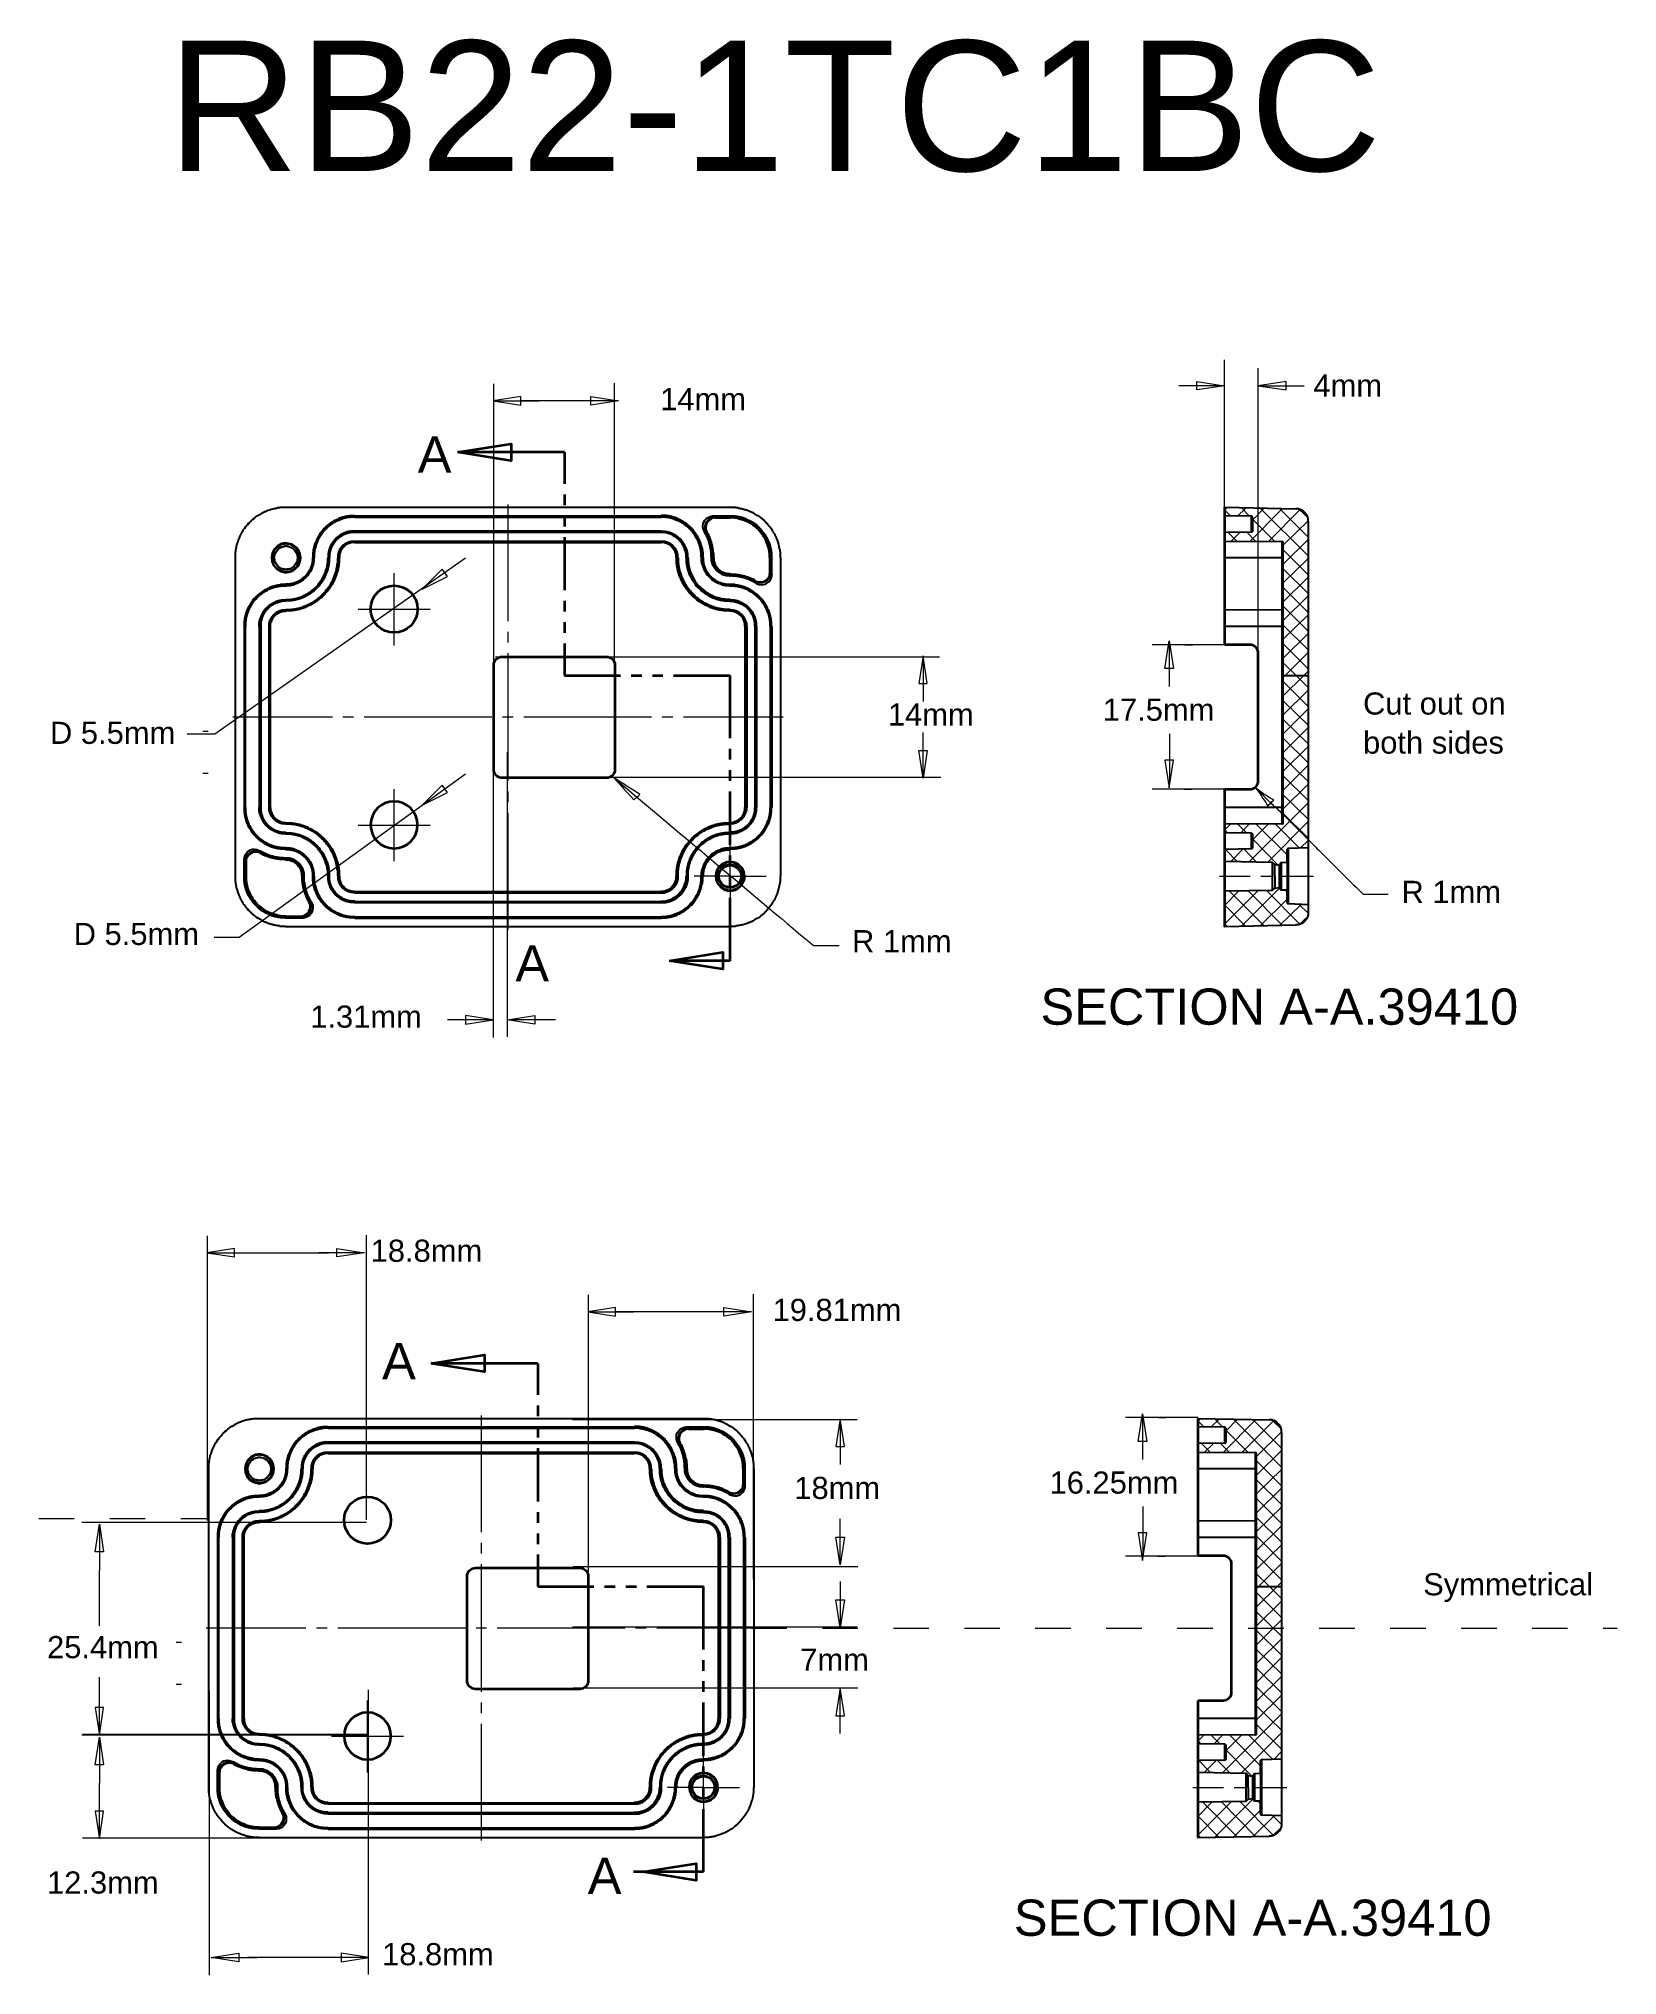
# Model space of a CAD drawing. Header units: inches. Extents: x -3.69 to 3.72, y -4.51 to 4.58.
import ezdxf

# ---------------------------------------------------------------- set-up
doc = ezdxf.new("R2010")
doc.units = ezdxf.units.IN
doc.header["$MEASUREMENT"] = 0
doc.linetypes.add('AI-Linetype-1', pattern=[0.333334, 0.166667, -0.166667])
doc.linetypes.add('AI-Linetype-2', pattern=[0.333334, 0.166667, -0.166667])
doc.layers.add('Default', color=7, linetype='Continuous')
doc.layers.add('PCB', color=7, linetype='Continuous')

# ---------------------------------------------------------------- blocks, each defined once
blk = doc.blocks.new('block 2')
at = {"layer": 'Default', "color": 150, "true_color": 0x0080ff, "insert": (-0.7705, 2.8347), "char_height": 0.103889, "attachment_point": 7}
blk.add_mtext('\\fArial|b0|i0|c0|p34;\\W1;14mm', dxfattribs=at)
blk = doc.blocks.new('block 4')
at = {"layer": 'Default', "color": 6, "true_color": 0xff00ff, "insert": (1.0155, -0.0532), "char_height": 0.17, "attachment_point": 7}
blk.add_mtext('\\fArial|b0|i0|c0|p34;\\W1;SECTION A-A.39410', dxfattribs=at)
blk = doc.blocks.new('block 3')
at = {"layer": 'Default'}
blk.add_blockref('block 4', (0, 0), dxfattribs=at)
blk = doc.blocks.new('block 5')
at = {"layer": 'Default', "color": 150, "true_color": 0x0080ff, "insert": (-2.414, -0.066), "char_height": 0.103889, "attachment_point": 7}
blk.add_mtext('\\fArial|b0|i0|c0|p34;\\W1;1.31mm', dxfattribs=at)
blk = doc.blocks.new('block 6')
at = {"layer": 'Default', "color": 7, "true_color": 0xffffff, "insert": (-1.4506, 0.1522), "char_height": 0.17, "attachment_point": 7}
blk.add_mtext('\\fArial|b0|i0|c0|p34;\\W1;A', dxfattribs=at)
blk = doc.blocks.new('block 8')
at = {"layer": 'Default', "color": 150, "true_color": 0x0080ff, "insert": (-3.0855, 3.9489), "char_height": 0.612, "attachment_point": 7}
blk.add_mtext('\\fArial|b0|i0|c0|p34;\\W1;RB22-1TC1BC', dxfattribs=at)
blk = doc.blocks.new('block 7')
at = {"layer": 'Default'}
blk.add_blockref('block 8', (0, 0), dxfattribs=at)
blk = doc.blocks.new('block 10')
at = {"layer": 'Default', "color": 150, "true_color": 0x0080ff, "insert": (2.711, 0.521), "char_height": 0.103889, "attachment_point": 7}
blk.add_mtext('\\fArial|b0|i0|c0|p34;\\W1;R 1mm', dxfattribs=at)
blk = doc.blocks.new('block 9')
at = {"layer": 'Default'}
blk.add_blockref('block 10', (0, 0), dxfattribs=at)
at = {"layer": 'Default', "color": 150, "true_color": 0x0080ff, "char_height": 0.103889, "attachment_point": 7}
for s, insert in [('\\fArial|b0|i0|c0|p34;\\W1;D 5.5mm', (-3.6363, 1.2664)), ('\\fArial|b0|i0|c0|p34;\\W1;D 5.5mm', (-3.5251, 0.322)), ('\\fArial|b0|i0|c0|p34;\\W1;R 1mm', (0.1305, 0.2895))]:
    blk.add_mtext(s, dxfattribs=dict(at, insert=insert))
blk = doc.blocks.new('block 11')
at = {"layer": 'Default', "color": 150, "true_color": 0x0080ff, "insert": (2.2975, 2.8988), "char_height": 0.103889, "attachment_point": 7}
blk.add_mtext('\\fArial|b0|i0|c0|p34;\\W1;4mm', dxfattribs=at)
blk = doc.blocks.new('block 12')
at = {"layer": 'Default', "color": 150, "true_color": 0x0080ff, "insert": (1.3082, 1.3749), "char_height": 0.103889, "attachment_point": 7}
blk.add_mtext('\\fArial|b0|i0|c0|p34;\\W1;17.5mm', dxfattribs=at)
blk = doc.blocks.new('block 13')
at = {"layer": 'Default', "color": 150, "true_color": 0x0080ff, "insert": (-0.2427, -1.4431), "char_height": 0.103889, "attachment_point": 7}
blk.add_mtext('\\fArial|b0|i0|c0|p34;\\W1;19.81mm', dxfattribs=at)
blk = doc.blocks.new('block 15')
at = {"layer": 'Default', "color": 6, "true_color": 0xff00ff, "insert": (0.8905, -4.331), "char_height": 0.17, "attachment_point": 7}
blk.add_mtext('\\fArial|b0|i0|c0|p34;\\W1;SECTION A-A.39410', dxfattribs=at)
blk = doc.blocks.new('block 14')
at = {"layer": 'Default'}
blk.add_blockref('block 15', (0, 0), dxfattribs=at)
blk = doc.blocks.new('block 16')
at = {"layer": 'Default', "color": 150, "true_color": 0x0080ff, "insert": (-2.0766, -4.4682), "char_height": 0.103889, "attachment_point": 7}
blk.add_mtext('\\fArial|b0|i0|c0|p34;\\W1;18.8mm', dxfattribs=at)
blk = doc.blocks.new('block 17')
at = {"layer": 'Default', "color": 150, "true_color": 0x0080ff, "insert": (-2.1303, -1.1653), "char_height": 0.103889, "attachment_point": 7}
blk.add_mtext('\\fArial|b0|i0|c0|p34;\\W1;18.8mm', dxfattribs=at)
blk = doc.blocks.new('block 18')
at = {"layer": 'Default', "color": 7, "true_color": 0xffffff, "insert": (-2.0766, -1.715), "char_height": 0.17, "attachment_point": 7}
blk.add_mtext('\\fArial|b0|i0|c0|p34;\\W1;A', dxfattribs=at)
blk = doc.blocks.new('block 19')
at = {"layer": 'Default', "color": 7, "true_color": 0xffffff, "insert": (-1.1105, -4.1317), "char_height": 0.17, "attachment_point": 7}
blk.add_mtext('\\fArial|b0|i0|c0|p34;\\W1;A', dxfattribs=at)
blk = doc.blocks.new('block 20')
at = {"layer": 'Default', "color": 150, "true_color": 0x0080ff, "insert": (1.0582, -2.2538), "char_height": 0.103889, "attachment_point": 7}
blk.add_mtext('\\fArial|b0|i0|c0|p34;\\W1;16.25mm', dxfattribs=at)
blk = doc.blocks.new('block 21')
at = {"layer": 'Default', "color": 150, "true_color": 0x0080ff, "insert": (-3.6501, -4.1317), "char_height": 0.103889, "attachment_point": 7}
blk.add_mtext('\\fArial|b0|i0|c0|p34;\\W1;12.3mm', dxfattribs=at)
blk = doc.blocks.new('block 22')
at = {"layer": 'Default', "color": 150, "true_color": 0x0080ff, "insert": (-3.6501, -3.0266), "char_height": 0.103889, "attachment_point": 7}
blk.add_mtext('\\fArial|b0|i0|c0|p34;\\W1;25.4mm', dxfattribs=at)
blk = doc.blocks.new('block 23')
at = {"layer": 'Default', "color": 150, "true_color": 0x0080ff, "insert": (-0.1405, -2.2789), "char_height": 0.103889, "attachment_point": 7}
blk.add_mtext('\\fArial|b0|i0|c0|p34;\\W1;18mm', dxfattribs=at)
blk = doc.blocks.new('block 24')
at = {"layer": 'Default', "color": 150, "true_color": 0x0080ff, "insert": (-0.1127, -3.0837), "char_height": 0.103889, "attachment_point": 7}
blk.add_mtext('\\fArial|b0|i0|c0|p34;\\W1;7mm', dxfattribs=at)
blk = doc.blocks.new('block 25')
at = {"layer": 'Default', "color": 150, "true_color": 0x0080ff, "insert": (0.2989, 1.3541), "char_height": 0.103889, "attachment_point": 7}
blk.add_mtext('\\fArial|b0|i0|c0|p34;\\W1;14mm', dxfattribs=at)
blk = doc.blocks.new('block 26')
at = {"layer": 'Default', "color": 6, "true_color": 0xff00ff, "insert": (2.8128, -2.7613), "char_height": 0.103889, "attachment_point": 7}
blk.add_mtext('\\fArial|b0|i0|c0|p34;\\W1;Symmetrical', dxfattribs=at)
blk = doc.blocks.new('block 27')
at = {"layer": 'Default', "color": 7, "true_color": 0xffffff, "insert": (-1.909, 2.5411), "char_height": 0.17, "attachment_point": 7}
blk.add_mtext('\\fArial|b0|i0|c0|p34;\\W1;A', dxfattribs=at)
blk = doc.blocks.new('block 28')
at = {"layer": 'Default', "color": 6, "true_color": 0xff00ff, "char_height": 0.103889, "attachment_point": 7}
for s, insert in [('\\fArial|b0|i0|c0|p34;\\W1;Cut out on ', (2.5305, 1.404)), ('\\fArial|b0|i0|c0|p34;\\W1;both sides', (2.5305, 1.2207))]:
    blk.add_mtext(s, dxfattribs=dict(at, insert=insert))

msp = doc.modelspace()

# ---------------------------------------------------------------- linework, layer by layer
at = {"layer": 'Default', "color": 150, "lineweight": 18, "true_color": 0x0080ff}
for points in [[(1.8805, 2.9495), (1.6656, 2.9495)], [(1.8805, 2.9495), (1.7506, 2.9295), (1.7506, 2.9694), (1.8805, 2.9495)], [(2.0387, 2.9495), (2.1687, 2.9295), (2.1687, 2.9695), (2.0387, 2.9495)], [(2.0387, 2.9495), (2.1687, 2.9295), (2.1687, 2.9695), (2.0387, 2.9495)], [(2.0387, 2.9495), (2.2536, 2.9495)], [(-1.5549, 2.8788), (-1.4249, 2.8588), (-1.4249, 2.8988), (-1.5549, 2.8788)], [(-1.5549, 2.8788), (-1.4249, 2.8588), (-1.4249, 2.8988), (-1.5549, 2.8788)], [(-1.5549, 2.8788), (-1.34, 2.8788)], [(-0.9669, 2.8788), (-1.4249, 2.8788)], [(-0.9669, 2.8788), (-1.0968, 2.8588), (-1.0968, 2.8988), (-0.9669, 2.8788)], [(-0.9669, 2.8788), (-1.0968, 2.8588), (-1.0968, 2.8988), (-0.9669, 2.8788)], [(-2.9927, 1.3143), (-2.8617, 1.3143), (-1.9096, 1.9827), (-1.6845, 2.1408)], [(-1.8878, 1.9942), (-1.7695, 2.0541), (-1.7945, 2.0875), (-1.8878, 1.9942)], [(1.6201, 1.7514), (1.64, 1.6214), (1.6, 1.6214), (1.6201, 1.7514)], [(1.6201, 1.7514), (1.6201, 1.5365)], [(0.4641, 1.6811), (0.4441, 1.5511), (0.4841, 1.5511), (0.4641, 1.6811)], [(0.4641, 1.6811), (0.4641, 1.4662)], [(-2.9182, 1.3274), (-2.8932, 1.3274)], [(0.4641, 1.107), (0.4641, 1.3219)], [(1.6233, 1.0767), (1.6233, 1.3157)], [(0.4641, 1.107), (0.4441, 1.2369), (0.4841, 1.2369), (0.4641, 1.107)], [(0.4641, 1.107), (0.4441, 1.2369), (0.4841, 1.2369), (0.4641, 1.107)], [(1.6201, 1.0619), (1.64, 1.1919), (1.6, 1.1919), (1.6201, 1.0619)], [(-2.8932, 1.1291), (-2.9182, 1.1291)], [(-2.8657, 0.3605), (-2.7474, 0.3605), (-1.8878, 0.9803), (-1.6845, 1.1269)], [(-1.8878, 0.9803), (-1.7695, 1.0403), (-1.7945, 1.0736), (-1.8878, 0.9803)], [(-1.5544, -0.028), (-1.7693, -0.028)], [(-1.5544, -0.028), (-1.6843, -0.008), (-1.6843, -0.048), (-1.5544, -0.028)], [(-1.5544, -0.028), (-1.6843, -0.008), (-1.6843, -0.048), (-1.5544, -0.028)], [(-1.4896, -0.028), (-1.3596, -0.008), (-1.3596, -0.048), (-1.4896, -0.028)], [(-1.2627, -0.028), (-1.4776, -0.028)], [(-2.8995, -1.1212), (-2.7695, -1.1412), (-2.7695, -1.1012), (-2.8995, -1.1212)], [(-2.8995, -1.1212), (-2.7695, -1.1412), (-2.7695, -1.1012), (-2.8995, -1.1212)], [(-2.8994, -1.1212), (-2.3288, -1.1212)], [(-2.1587, -1.1212), (-2.3736, -1.1212)], [(-2.1587, -1.1212), (-2.2886, -1.1412), (-2.2886, -1.1012), (-2.1587, -1.1212)], [(-2.1587, -1.1212), (-2.2886, -1.1412), (-2.2886, -1.1012), (-2.1587, -1.1212)], [(-1.1104, -1.399), (-0.9805, -1.419), (-0.9805, -1.379), (-1.1104, -1.399)], [(-1.1104, -1.399), (-0.9805, -1.419), (-0.9805, -1.379), (-1.1104, -1.399)], [(-1.1104, -1.399), (-0.8955, -1.399)], [(-0.3419, -1.399), (-0.9805, -1.399)], [(-0.3419, -1.399), (-0.4718, -1.419), (-0.4718, -1.379), (-0.3419, -1.399)], [(-0.3419, -1.399), (-0.4718, -1.419), (-0.4718, -1.379), (-0.3419, -1.399)], [(0.0751, -1.9011), (0.0551, -2.0311), (0.0951, -2.0311), (0.0751, -1.9011)], [(0.0751, -1.9011), (0.0551, -2.0311), (0.0951, -2.0311), (0.0751, -1.9011)], [(0.0751, -1.9011), (0.0751, -2.116)], [(1.4951, -1.8773), (1.515, -2.0072), (1.475, -2.0072), (1.4951, -1.8773)], [(1.4951, -1.8773), (1.4951, -2.0922)], [(1.4983, -2.552), (1.4983, -2.313)], [(-3.4043, -2.3962), (-3.3843, -2.5262), (-3.4243, -2.5262), (-3.4043, -2.3962)], [(-3.4043, -2.3962), (-3.3843, -2.5262), (-3.4243, -2.5262), (-3.4043, -2.3962)], [(-3.4043, -2.3962), (-3.4043, -2.6111)], [(0.0751, -2.5863), (0.0751, -2.3714)], [(1.4951, -2.5668), (1.515, -2.4368), (1.475, -2.4368), (1.4951, -2.5668)], [(0.0751, -2.5863), (0.0551, -2.4564), (0.0951, -2.4564), (0.0751, -2.5863)], [(0.0751, -2.5863), (0.0551, -2.4564), (0.0951, -2.4564), (0.0751, -2.5863)], [(-3.4043, -2.8731), (-3.4043, -2.6138)], [(0.0751, -2.665), (0.0751, -2.8799)], [(0.0751, -2.8809), (0.0551, -2.7509), (0.0951, -2.7509), (0.0751, -2.8809)], [(-3.0432, -2.9504), (-3.0182, -2.9504)], [(-3.4043, -3.3731), (-3.4043, -3.1138)], [(-3.0182, -3.1486), (-3.0432, -3.1486)], [(0.0751, -3.165), (0.0551, -3.295), (0.0951, -3.295), (0.0751, -3.165)], [(0.0751, -3.378), (0.0751, -3.1631)], [(-3.4043, -3.387), (-3.3843, -3.257), (-3.4243, -3.257), (-3.4043, -3.387)], [(-3.4043, -3.387), (-3.3843, -3.257), (-3.4243, -3.257), (-3.4043, -3.387)], [(-3.4043, -3.3962), (-3.3843, -3.5262), (-3.4243, -3.5262), (-3.4043, -3.3962)], [(-3.4043, -3.3962), (-3.3843, -3.5262), (-3.4243, -3.5262), (-3.4043, -3.3962)], [(-3.4043, -3.3962), (-3.4043, -3.6111)], [(-3.4043, -3.8731), (-3.4043, -3.6138)], [(-3.4043, -3.8731), (-3.3843, -3.7431), (-3.4243, -3.7431), (-3.4043, -3.8731)], [(-3.4043, -3.8731), (-3.3843, -3.7431), (-3.4243, -3.7431), (-3.4043, -3.8731)], [(-2.8792, -4.4308), (-2.7493, -4.4108), (-2.7493, -4.4508), (-2.8792, -4.4308)], [(-2.8792, -4.4308), (-2.7493, -4.4108), (-2.7493, -4.4508), (-2.8792, -4.4308)], [(-2.8792, -4.4308), (-2.6643, -4.4308)], [(-2.1385, -4.4308), (-2.7091, -4.4308)], [(-2.1385, -4.4308), (-2.2684, -4.4108), (-2.2684, -4.4508), (-2.1385, -4.4308)], [(-2.1385, -4.4308), (-2.2684, -4.4108), (-2.2684, -4.4508), (-2.1385, -4.4308)]]:
    msp.add_lwpolyline(points, dxfattribs=at)
at = {"layer": 'Default', "color": 7, "lineweight": 35, "true_color": 0xffffff}
for points in [[(-1.7203, 2.6369), (-1.4704, 2.6769), (-1.4704, 2.5969), (-1.7203, 2.6369)], [(-1.7203, 2.6369), (-1.4704, 2.6769), (-1.4704, 2.5969), (-1.7203, 2.6369)], [(-1.2205, 2.6369), (-1.7203, 2.6369)], [(-1.2205, 2.6369), (-1.2205, 2.4886)], [(-1.2205, 2.4386), (-1.2205, 2.3886)], [(-1.2205, 2.3387), (-1.2205, 2.2887)], [(-1.2205, 2.2387), (-1.2205, 1.9888)], [(-1.2205, 1.9388), (-1.2205, 1.8888)], [(-1.2205, 1.8389), (-1.2205, 1.7889)], [(-1.2205, 1.7389), (-1.2205, 1.589)], [(-1.2205, 1.589), (-0.9573, 1.589)], [(-0.9073, 1.589), (-0.8573, 1.589)], [(-0.8073, 1.589), (-0.7573, 1.589)], [(-0.7074, 1.589), (-0.4575, 1.589), (-0.4425, 1.589)], [(-0.4425, 1.2941), (-0.4425, 1.544), (-0.4425, 1.589)], [(-0.4425, 1.1941), (-0.4425, 1.2441)], [(-0.4425, 1.0942), (-0.4425, 1.1441)], [(-0.4425, 0.7943), (-0.4425, 1.0442)], [(-0.4425, 0.6943), (-0.4425, 0.7443)], [(-0.4425, 0.5943), (-0.4425, 0.6443)], [(-0.4425, 0.2495), (-0.4425, 0.5444)], [(-0.7261, 0.2495), (-0.4762, 0.2895), (-0.4762, 0.2095), (-0.7261, 0.2495)], [(-0.4425, 0.2495), (-0.7032, 0.2495)], [(-1.8453, -1.6409), (-1.5954, -1.6009), (-1.5954, -1.6809), (-1.8453, -1.6409)], [(-1.8453, -1.6409), (-1.5954, -1.6009), (-1.5954, -1.6809), (-1.8453, -1.6409)], [(-1.3455, -1.6409), (-1.8453, -1.6409)], [(-1.3455, -1.6409), (-1.3455, -1.7892)], [(-1.3455, -1.8392), (-1.3455, -1.8891)], [(-1.3455, -1.9391), (-1.3455, -1.9891)], [(-1.3455, -2.0391), (-1.3455, -2.289)], [(-1.3455, -2.339), (-1.3455, -2.3889)], [(-1.3455, -2.4389), (-1.3455, -2.4889)], [(-1.3455, -2.5389), (-1.3455, -2.6888)], [(-1.3455, -2.6888), (-1.0823, -2.6888)], [(-1.0323, -2.6888), (-0.9823, -2.6888)], [(-0.9323, -2.6888), (-0.8823, -2.6888)], [(-0.8324, -2.6888), (-0.5825, -2.6888), (-0.5675, -2.6888)], [(-0.5675, -2.9837), (-0.5675, -2.7338), (-0.5675, -2.6888)], [(-0.5675, -3.0837), (-0.5675, -3.0337)], [(-0.5675, -3.1836), (-0.5675, -3.1336)], [(-0.5675, -3.4835), (-0.5675, -3.2336)], [(-0.5675, -3.5835), (-0.5675, -3.5335)], [(-0.5675, -3.6834), (-0.5675, -3.6335)], [(-0.5675, -4.0283), (-0.5675, -3.7334)], [(-0.8511, -4.0283), (-0.6012, -3.9883), (-0.6012, -4.0683), (-0.8511, -4.0283)], [(-0.5675, -4.0283), (-0.8955, -4.0283)]]:
    msp.add_lwpolyline(points, dxfattribs=at)
at = {"layer": 'Default', "color": 6, "lineweight": 18, "true_color": 0xff00ff}
for points in [[(-1.4854, 2.392), (-1.4854, 1.8439)], [(-2.0205, 1.7305), (-2.0205, 1.8005), (-2.0205, 1.9004), (-2.0205, 2.0004), (-2.0205, 2.0687)], [(-2.1888, 1.9004), (-2.1205, 1.9004), (-2.0205, 1.9004), (-1.9206, 1.9004), (-1.8506, 1.9004)], [(-1.4854, 1.7939), (-1.4854, 1.7439)], [(-1.4854, 1.6939), (-1.4854, 1.0942)], [(-2.3101, 1.394), (-2.7782, 1.394)], [(-2.2101, 1.394), (-2.2601, 1.394)], [(-1.5604, 1.394), (-2.1601, 1.394)], [(-1.4604, 1.394), (-1.5104, 1.394)], [(-0.8106, 1.394), (-1.4104, 1.394)], [(-0.7107, 1.394), (-0.7607, 1.394)], [(-0.1926, 1.394), (-0.6607, 1.394)], [(-2.0205, 0.7166), (-2.0205, 0.7866), (-2.0205, 0.8865), (-2.0205, 0.9865), (-2.0205, 1.0548)], [(-1.4854, 1.0442), (-1.4854, 0.9942)], [(-1.4854, 0.9442), (-1.4854, 0.3961)], [(-2.1888, 0.8865), (-2.1205, 0.8865), (-2.0205, 0.8865), (-1.9206, 0.8865), (-1.8506, 0.8865)], [(-0.4425, 0.746), (-0.4425, 0.8159)], [(-0.4425, 0.646), (-0.4425, 0.746)], [(-0.5424, 0.646), (-0.6107, 0.646)], [(-0.4425, 0.646), (-0.5424, 0.646)], [(-0.4425, 0.646), (-0.4425, 0.546)], [(-0.4425, 0.646), (-0.3425, 0.646)], [(-0.3425, 0.646), (-0.2725, 0.646)], [(1.856, 0.646), (2.0009, 0.646)], [(2.0509, 0.646), (2.1009, 0.646)], [(2.1509, 0.646), (2.2975, 0.646)], [(-0.4425, 0.546), (-0.4425, 0.4777)], [(-1.6104, -1.8858), (-1.6104, -2.4339)], [(-1.6104, -2.4839), (-1.6104, -2.5339)], [(-1.6104, -2.5839), (-1.6104, -3.1836)], [(-2.4351, -2.8837), (-2.9032, -2.8837)], [(-2.3351, -2.8837), (-2.3851, -2.8837)], [(-1.6854, -2.8837), (-2.2851, -2.8837)], [(-1.5854, -2.8837), (-1.6354, -2.8837)], [(-0.9356, -2.8837), (-1.5354, -2.8837)], [(-0.8357, -2.8837), (-0.8857, -2.8837)], [(-0.3176, -2.8837), (-0.7857, -2.8837)], [(-2.1455, -3.5612), (-2.1455, -3.4912), (-2.1455, -3.3912), (-2.1455, -3.2913), (-2.1455, -3.223)], [(-1.6104, -3.2336), (-1.6104, -3.2836)], [(-1.6104, -3.3336), (-1.6104, -3.8817)], [(-2.3138, -3.3912), (-2.2455, -3.3912), (-2.1455, -3.3912), (-2.0456, -3.3912), (-1.9756, -3.3912)], [(-0.5675, -3.5318), (-0.5675, -3.4618)], [(-0.5675, -3.6318), (-0.5675, -3.5318)], [(-0.6674, -3.6318), (-0.7357, -3.6318)], [(-0.5675, -3.6318), (-0.6674, -3.6318)], [(-0.5675, -3.6318), (-0.5675, -3.7317)], [(-0.5675, -3.6318), (-0.4675, -3.6318)], [(-0.4675, -3.6318), (-0.3975, -3.6318)], [(1.731, -3.6318), (1.8759, -3.6318)], [(1.9259, -3.6318), (1.9759, -3.6318)], [(2.0259, -3.6318), (2.1725, -3.6318)], [(-0.5675, -3.7317), (-0.5675, -3.8001)]]:
    msp.add_lwpolyline(points, dxfattribs=at)
at = {"layer": 'Default', "color": 7, "lineweight": 25, "true_color": 0xffffff}
for points in [[(1.881, 2.3387), (1.881, 2.3787)], [(1.881, 2.3787), (2.2158, 2.372)], [(2.2742, 2.312), (2.2725, 2.3137), (2.2725, 2.3253), (2.2725, 2.327), (2.2708, 2.327), (2.2708, 2.332), (2.2692, 2.3337), (2.2692, 2.337), (2.2675, 2.337), (2.2675, 2.3403), (2.2658, 2.3403), (2.2658, 2.3437), (2.2642, 2.3437), (2.2642, 2.3453), (2.2625, 2.347), (2.2625, 2.3487), (2.2608, 2.3487), (2.2608, 2.3503), (2.2592, 2.3503), (2.2592, 2.352), (2.2575, 2.352), (2.2575, 2.3537), (2.2542, 2.357), (2.2525, 2.357), (2.2525, 2.3587), (2.2508, 2.3587), (2.2508, 2.3603), (2.2492, 2.3603), (2.2492, 2.362), (2.2475, 2.362), (2.2458, 2.3637), (2.2442, 2.3637), (2.2442, 2.3653), (2.2408, 2.3653), (2.2408, 2.367), (2.2375, 2.367), (2.2375, 2.3687), (2.2342, 2.3687), (2.2325, 2.3703), (2.2275, 2.3703), (2.2275, 2.372), (2.2258, 2.372), (2.2158, 2.372), (2.2142, 2.372)], [(-0.5108, 2.3287), (-0.5141, 2.3287), (-0.5291, 2.3253), (-0.5408, 2.317), (-0.5508, 2.3054), (-0.5557, 2.2904), (-0.5557, 2.2754), (-0.5508, 2.262), (-0.5524, 2.2604), (-0.5541, 2.2604), (-0.5541, 2.2587)], [(-0.5191, 2.3387), (-0.5158, 2.337), (-0.5108, 2.3337), (-0.4425, 2.3337)], [(-0.5108, 2.3337), (-0.5108, 2.3287), (-0.4425, 2.3287)], [(-0.2559, 2.1421), (-0.2575, 2.1454), (-0.2575, 2.1654), (-0.2592, 2.1687), (-0.2592, 2.1771), (-0.2609, 2.1787), (-0.2609, 2.1837), (-0.2625, 2.1854), (-0.2625, 2.1904), (-0.2642, 2.1921), (-0.2642, 2.1971), (-0.2659, 2.1987), (-0.2659, 2.2021), (-0.2675, 2.2037), (-0.2675, 2.2054), (-0.2692, 2.2087), (-0.2692, 2.2104), (-0.2709, 2.2121), (-0.2709, 2.2137), (-0.2725, 2.2171), (-0.2725, 2.2187), (-0.2742, 2.2204), (-0.2742, 2.222), (-0.2759, 2.2254), (-0.2759, 2.2271), (-0.2792, 2.2304), (-0.2792, 2.2337), (-0.2825, 2.237), (-0.2825, 2.2387), (-0.2859, 2.242), (-0.2875, 2.2454), (-0.2875, 2.247), (-0.2942, 2.2537), (-0.2942, 2.2554), (-0.2975, 2.2587), (-0.2992, 2.262), (-0.3058, 2.2687), (-0.3058, 2.2704), (-0.3158, 2.2804), (-0.3175, 2.2804), (-0.3242, 2.287), (-0.3275, 2.2887), (-0.3308, 2.292), (-0.3325, 2.292), (-0.3392, 2.2987), (-0.3408, 2.2987), (-0.3442, 2.3003), (-0.3475, 2.3037), (-0.3492, 2.3037), (-0.3525, 2.307), (-0.3558, 2.307), (-0.3592, 2.3103), (-0.3608, 2.3103), (-0.3642, 2.312), (-0.3658, 2.312), (-0.3675, 2.3137), (-0.3692, 2.3137), (-0.3725, 2.3153), (-0.3742, 2.3153), (-0.3758, 2.317), (-0.3775, 2.317), (-0.3808, 2.3187), (-0.3825, 2.3187), (-0.3841, 2.3203), (-0.3875, 2.3203), (-0.3891, 2.322), (-0.3941, 2.322), (-0.3958, 2.3237), (-0.4008, 2.3237), (-0.4025, 2.3253), (-0.4075, 2.3253), (-0.4091, 2.327), (-0.4175, 2.327), (-0.4208, 2.3287), (-0.4325, 2.3287), (-0.4425, 2.3287), (-0.4425, 2.3337)], [(1.881, 2.3387), (1.881, 2.337), (1.881, 2.2737), (1.881, 2.2604)], [(2.0109, 2.332), (2.0093, 2.3337), (2.0093, 2.3353), (2.0076, 2.3353), (2.0059, 2.337), (1.881, 2.3387)], [(2.0059, 2.262), (2.0059, 2.272), (2.0059, 2.3353), (2.0059, 2.337)], [(2.0109, 2.332), (2.0109, 2.267)], [(2.2742, 1.589), (2.2742, 2.312)], [(-2.2051, 2.267), (-2.2251, 2.267), (-2.2268, 2.2654), (-2.2334, 2.2654), (-2.2351, 2.2637), (-2.2401, 2.2637), (-2.2418, 2.262), (-2.2451, 2.262), (-2.2468, 2.2604), (-2.2501, 2.2604), (-2.2501, 2.2587), (-2.2534, 2.2587), (-2.2551, 2.257), (-2.2584, 2.257), (-2.2617, 2.2537), (-2.2651, 2.2537), (-2.2684, 2.2504), (-2.2701, 2.2504), (-2.2717, 2.2487), (-2.2734, 2.2487), (-2.2734, 2.247), (-2.2751, 2.247), (-2.2767, 2.2454), (-2.2784, 2.2454), (-2.2784, 2.2437), (-2.2801, 2.2437), (-2.2817, 2.242), (-2.2834, 2.242), (-2.2834, 2.2404), (-2.2851, 2.2387), (-2.2867, 2.2387), (-2.2867, 2.237), (-2.2884, 2.237), (-2.2934, 2.232), (-2.2951, 2.232), (-2.2951, 2.2304), (-2.3001, 2.2254), (-2.3001, 2.2237), (-2.3017, 2.2237), (-2.3017, 2.222), (-2.3034, 2.2204), (-2.3051, 2.2204), (-2.3051, 2.2187), (-2.3067, 2.2171), (-2.3067, 2.2154), (-2.3084, 2.2154), (-2.3084, 2.2137), (-2.3101, 2.2121), (-2.3101, 2.2104), (-2.3117, 2.2104), (-2.3117, 2.2087), (-2.3134, 2.2071), (-2.3134, 2.2054), (-2.3167, 2.2021), (-2.3167, 2.1987), (-2.3201, 2.1954), (-2.3201, 2.1921), (-2.3217, 2.1904), (-2.3217, 2.1871), (-2.3234, 2.1871), (-2.3234, 2.1837), (-2.3251, 2.1821), (-2.3251, 2.1787), (-2.3267, 2.1771), (-2.3267, 2.1721), (-2.3284, 2.1704), (-2.3284, 2.1637), (-2.3301, 2.1621), (-2.3301, 2.1454), (-2.3301, 2.1421), (-2.3251, 2.1421), (-2.3267, 2.1404), (-2.3267, 2.1188), (-2.3284, 2.1154), (-2.3284, 2.1088), (-2.3301, 2.1054), (-2.3301, 2.0988), (-2.3317, 2.0954), (-2.3317, 2.0938), (-2.3334, 2.0904), (-2.3334, 2.0871), (-2.3351, 2.0838), (-2.3351, 2.0821), (-2.3367, 2.0788), (-2.3367, 2.0771), (-2.3384, 2.0738), (-2.3384, 2.0721), (-2.34, 2.0704), (-2.34, 2.0671), (-2.3417, 2.0654), (-2.3417, 2.0621), (-2.3451, 2.0588), (-2.3451, 2.0554), (-2.3484, 2.0521), (-2.3484, 2.0488), (-2.3517, 2.0455), (-2.3517, 2.0421), (-2.3567, 2.0371), (-2.3567, 2.0338), (-2.36, 2.0305), (-2.3617, 2.0271), (-2.3667, 2.0221), (-2.3667, 2.0205), (-2.3684, 2.0171), (-2.37, 2.0155), (-2.3784, 2.0071), (-2.38, 2.0038), (-2.39, 1.9938), (-2.3934, 1.9921), (-2.4034, 1.9821), (-2.4067, 1.9805), (-2.4084, 1.9805), (-2.4134, 1.9755), (-2.4167, 1.9738), (-2.42, 1.9705), (-2.4234, 1.9705), (-2.425, 1.9688), (-2.4284, 1.9655), (-2.4317, 1.9655), (-2.435, 1.9621), (-2.4383, 1.9621), (-2.4417, 1.9588), (-2.445, 1.9588), (-2.4483, 1.9555), (-2.4517, 1.9555), (-2.4533, 1.9538), (-2.4567, 1.9538), (-2.4583, 1.9521), (-2.46, 1.9521), (-2.4633, 1.9505), (-2.465, 1.9505), (-2.4683, 1.9488), (-2.47, 1.9488), (-2.4733, 1.9472), (-2.4767, 1.9472), (-2.48, 1.9455), (-2.4817, 1.9455), (-2.485, 1.9438), (-2.4917, 1.9438), (-2.495, 1.9422), (-2.5017, 1.9422), (-2.505, 1.9405), (-2.5167, 1.9405), (-2.5283, 1.9405)], [(-0.7657, 2.267), (-2.2051, 2.267), (-2.2051, 2.262), (-2.2084, 2.262), (-2.2201, 2.262), (-2.2251, 2.262), (-2.2268, 2.2604), (-2.2334, 2.2604), (-2.2351, 2.2587), (-2.2401, 2.2587), (-2.2401, 2.257), (-2.2451, 2.257), (-2.2468, 2.2554), (-2.2484, 2.2554), (-2.2501, 2.2537), (-2.2534, 2.2537), (-2.2551, 2.252), (-2.2568, 2.252), (-2.2584, 2.2504), (-2.2601, 2.2504), (-2.2617, 2.2487), (-2.2634, 2.2487), (-2.2651, 2.247), (-2.2668, 2.247), (-2.2701, 2.2437), (-2.2717, 2.2437), (-2.2751, 2.2404), (-2.2767, 2.2404), (-2.2767, 2.2387), (-2.2784, 2.2387), (-2.2817, 2.2354), (-2.2834, 2.2354), (-2.2851, 2.2337), (-2.2851, 2.232), (-2.2867, 2.232), (-2.2901, 2.2287), (-2.2901, 2.2271), (-2.2917, 2.2271), (-2.2951, 2.2237), (-2.2951, 2.222), (-2.2967, 2.222), (-2.2984, 2.2204), (-2.2984, 2.2187), (-2.3001, 2.2171), (-2.3017, 2.2154), (-2.3017, 2.2137), (-2.3034, 2.2137), (-2.3034, 2.2121), (-2.3067, 2.2087), (-2.3067, 2.2071), (-2.3101, 2.2037), (-2.3101, 2.2021), (-2.3117, 2.2004), (-2.3117, 2.1987), (-2.3134, 2.1971), (-2.3134, 2.1954), (-2.3151, 2.1937), (-2.3151, 2.1921), (-2.3167, 2.1904), (-2.3167, 2.1871), (-2.3184, 2.1854), (-2.3184, 2.1837), (-2.3201, 2.1821), (-2.3201, 2.1771), (-2.3217, 2.1771), (-2.3217, 2.1721), (-2.3234, 2.1704), (-2.3234, 2.1637), (-2.3251, 2.1621), (-2.3251, 2.1587), (-2.3251, 2.1454), (-2.3251, 2.1421), (-2.3234, 2.1421)], [(-2.2817, 2.1421), (-2.2834, 2.1421), (-2.2834, 2.1437), (-2.2834, 2.1571), (-2.2834, 2.1587), (-2.2817, 2.1587), (-2.2817, 2.1654), (-2.2801, 2.1654), (-2.2801, 2.1704), (-2.2784, 2.1704), (-2.2784, 2.1737), (-2.2767, 2.1754), (-2.2767, 2.1771), (-2.2751, 2.1787), (-2.2751, 2.1804), (-2.2734, 2.1821), (-2.2734, 2.1837), (-2.2717, 2.1854), (-2.2717, 2.1871), (-2.2701, 2.1871), (-2.2701, 2.1887), (-2.2684, 2.1887), (-2.2684, 2.1904), (-2.2651, 2.1937), (-2.2651, 2.1954), (-2.2634, 2.1954), (-2.2634, 2.1971), (-2.2617, 2.1971), (-2.2617, 2.1987), (-2.2601, 2.1987), (-2.2601, 2.2004), (-2.2584, 2.2004), (-2.2584, 2.2021), (-2.2568, 2.2021), (-2.2534, 2.2054), (-2.2518, 2.2054), (-2.2518, 2.2071), (-2.2501, 2.2071), (-2.2501, 2.2087), (-2.2484, 2.2087), (-2.2468, 2.2104), (-2.2451, 2.2104), (-2.2434, 2.2121), (-2.2418, 2.2121), (-2.2401, 2.2137), (-2.2384, 2.2137), (-2.2368, 2.2154), (-2.2334, 2.2154), (-2.2334, 2.2171), (-2.2284, 2.2171), (-2.2284, 2.2187), (-2.2218, 2.2187), (-2.2218, 2.2204), (-2.2201, 2.2204), (-2.2068, 2.2204), (-2.2051, 2.2204), (-0.7657, 2.2204), (-0.764, 2.2204), (-0.7523, 2.2204), (-0.7507, 2.2204), (-0.7507, 2.2187), (-0.7657, 2.2187), (-0.7657, 2.2204)], [(-2.2051, 2.2137), (-2.2201, 2.2137), (-2.2218, 2.2121), (-2.2268, 2.2121), (-2.2268, 2.2104), (-2.2318, 2.2104), (-2.2318, 2.2087), (-2.2351, 2.2087), (-2.2368, 2.2071), (-2.2384, 2.2071), (-2.2401, 2.2054), (-2.2418, 2.2054), (-2.2434, 2.2037), (-2.2451, 2.2037), (-2.2451, 2.2021), (-2.2468, 2.2021), (-2.2484, 2.2004), (-2.2501, 2.2004), (-2.2501, 2.1987), (-2.2518, 2.1987), (-2.2518, 2.1971), (-2.2534, 2.1971), (-2.2534, 2.1954), (-2.2551, 2.1954), (-2.2584, 2.1921), (-2.2584, 2.1904), (-2.2601, 2.1904), (-2.2601, 2.1887), (-2.2617, 2.1887), (-2.2617, 2.1871), (-2.2634, 2.1871), (-2.2634, 2.1854), (-2.2651, 2.1837), (-2.2651, 2.1821), (-2.2668, 2.1821), (-2.2668, 2.1804), (-2.2684, 2.1787), (-2.2684, 2.1771), (-2.2701, 2.1754), (-2.2701, 2.1737), (-2.2717, 2.1721), (-2.2717, 2.1687), (-2.2734, 2.1687), (-2.2734, 2.1637), (-2.2751, 2.1637), (-2.2751, 2.1587), (-2.2767, 2.1571), (-2.2767, 2.1421), (-2.2817, 2.1421), (-2.2817, 2.1587), (-2.2801, 2.1604), (-2.2801, 2.1654), (-2.2784, 2.1654), (-2.2784, 2.1704), (-2.2767, 2.1704), (-2.2767, 2.1737), (-2.2751, 2.1754), (-2.2751, 2.1771), (-2.2734, 2.1787), (-2.2734, 2.1804), (-2.2717, 2.1821), (-2.2717, 2.1837), (-2.2701, 2.1837), (-2.2701, 2.1854), (-2.2668, 2.1887), (-2.2668, 2.1904), (-2.2651, 2.1904), (-2.2651, 2.1921), (-2.2551, 2.2021), (-2.2534, 2.2021), (-2.2534, 2.2037), (-2.2518, 2.2037), (-2.2484, 2.2071), (-2.2468, 2.2071), (-2.2468, 2.2087), (-2.2451, 2.2087), (-2.2434, 2.2104), (-2.2418, 2.2104), (-2.2401, 2.2121), (-2.2384, 2.2121), (-2.2368, 2.2137), (-2.2334, 2.2137), (-2.2334, 2.2154), (-2.2284, 2.2154), (-2.2284, 2.2171), (-2.2234, 2.2171), (-2.2218, 2.2187), (-2.2051, 2.2187), (-2.2051, 2.2137), (-0.7657, 2.2137)], [(-0.7657, 2.2604), (-0.7657, 2.262), (-2.2051, 2.262), (-2.2051, 2.2604)], [(-2.2051, 2.2204), (-2.2051, 2.2187), (-0.7657, 2.2187)], [(-0.7657, 2.262), (-0.7657, 2.267), (-0.7473, 2.267), (-0.7457, 2.2654), (-0.739, 2.2654), (-0.7373, 2.2637), (-0.7323, 2.2637), (-0.7307, 2.262), (-0.7273, 2.262), (-0.7257, 2.2604), (-0.7224, 2.2604), (-0.7224, 2.2587), (-0.719, 2.2587), (-0.7174, 2.257), (-0.714, 2.257), (-0.7107, 2.2537), (-0.7074, 2.2537), (-0.704, 2.2504), (-0.7024, 2.2504), (-0.7007, 2.2487), (-0.699, 2.2487), (-0.699, 2.247), (-0.6974, 2.247), (-0.6957, 2.2454), (-0.694, 2.2454), (-0.694, 2.2437), (-0.6924, 2.2437), (-0.6907, 2.242), (-0.689, 2.242), (-0.689, 2.2404), (-0.6874, 2.2387), (-0.6857, 2.2387), (-0.6857, 2.237), (-0.684, 2.237), (-0.679, 2.232), (-0.6774, 2.232), (-0.6774, 2.2304), (-0.6724, 2.2254), (-0.6724, 2.2237), (-0.6707, 2.2237), (-0.6707, 2.222), (-0.669, 2.2204), (-0.6674, 2.2204), (-0.6674, 2.2187), (-0.6657, 2.2171), (-0.6657, 2.2154), (-0.664, 2.2154), (-0.664, 2.2137), (-0.6624, 2.2121), (-0.6624, 2.2104), (-0.6607, 2.2104), (-0.6607, 2.2087), (-0.659, 2.2071), (-0.659, 2.2054), (-0.6557, 2.2021), (-0.6557, 2.1987), (-0.654, 2.1971), (-0.6524, 2.1954), (-0.6524, 2.1921), (-0.6507, 2.1904), (-0.6507, 2.1871), (-0.649, 2.1871), (-0.649, 2.1837), (-0.6474, 2.1821), (-0.6474, 2.1787), (-0.6457, 2.1771), (-0.6457, 2.1721), (-0.6441, 2.1704), (-0.6441, 2.1637), (-0.6424, 2.1621), (-0.6424, 2.1421)], [(-0.6457, 2.1421), (-0.6457, 2.1304), (-0.6457, 2.1188), (-0.6441, 2.1154), (-0.6441, 2.1088), (-0.6424, 2.1054), (-0.6424, 2.0988), (-0.6407, 2.0954), (-0.6407, 2.0938), (-0.6391, 2.0904), (-0.6391, 2.0871), (-0.6374, 2.0838), (-0.6374, 2.0821), (-0.6357, 2.0788), (-0.6357, 2.0771), (-0.6341, 2.0738), (-0.6341, 2.0721), (-0.6324, 2.0704), (-0.6324, 2.0671), (-0.6307, 2.0654), (-0.6307, 2.0621), (-0.6274, 2.0588), (-0.6274, 2.0554), (-0.6241, 2.0521), (-0.6241, 2.0488), (-0.6207, 2.0455), (-0.6207, 2.0421), (-0.6157, 2.0371), (-0.6157, 2.0338), (-0.6191, 2.0371), (-0.6207, 2.0405), (-0.6224, 2.0421), (-0.6224, 2.0438), (-0.6241, 2.0471), (-0.6257, 2.0488), (-0.6257, 2.0504), (-0.6274, 2.0538), (-0.6291, 2.0554), (-0.6291, 2.0571), (-0.6307, 2.0604), (-0.6324, 2.0621), (-0.6324, 2.0638), (-0.6341, 2.0671), (-0.6341, 2.0688), (-0.6357, 2.0721), (-0.6357, 2.0738), (-0.6374, 2.0754), (-0.6374, 2.0788), (-0.6391, 2.0804), (-0.6391, 2.0838), (-0.6407, 2.0854), (-0.6407, 2.0904), (-0.6424, 2.0938), (-0.6424, 2.0954), (-0.6441, 2.0988), (-0.6441, 2.1054), (-0.6457, 2.1071), (-0.6457, 2.1154), (-0.6474, 2.1171), (-0.6474, 2.1304), (-0.6474, 2.1421), (-0.6441, 2.1421), (-0.6457, 2.1437), (-0.6457, 2.1471), (-0.6457, 2.1587), (-0.6457, 2.1621), (-0.6474, 2.1637), (-0.6474, 2.1704), (-0.649, 2.1721), (-0.649, 2.1771), (-0.6507, 2.1787), (-0.6507, 2.1821), (-0.6524, 2.1837), (-0.6524, 2.1871), (-0.654, 2.1887), (-0.654, 2.1904), (-0.6557, 2.1921), (-0.6557, 2.1937), (-0.6574, 2.1954), (-0.6574, 2.1971), (-0.659, 2.1987), (-0.659, 2.2004), (-0.6607, 2.2021), (-0.6607, 2.2037), (-0.6624, 2.2054), (-0.6624, 2.2071), (-0.6657, 2.2104), (-0.6657, 2.2121), (-0.669, 2.2154), (-0.669, 2.2171), (-0.6707, 2.2171), (-0.6724, 2.2187), (-0.6724, 2.2204), (-0.674, 2.2204), (-0.674, 2.222), (-0.6757, 2.2237), (-0.6757, 2.2254), (-0.6774, 2.2254), (-0.684, 2.232), (-0.684, 2.2337), (-0.6857, 2.2337), (-0.6874, 2.2354), (-0.689, 2.2354), (-0.689, 2.237), (-0.6907, 2.237), (-0.6924, 2.2387), (-0.6924, 2.2404), (-0.694, 2.2404), (-0.6974, 2.2437), (-0.699, 2.2437), (-0.7024, 2.247), (-0.704, 2.247), (-0.7057, 2.2487), (-0.7074, 2.2487), (-0.709, 2.2504), (-0.7107, 2.2504), (-0.7124, 2.252), (-0.714, 2.252), (-0.7157, 2.2537), (-0.7174, 2.2537), (-0.719, 2.2554), (-0.7207, 2.2554), (-0.7224, 2.257), (-0.7257, 2.257), (-0.7273, 2.2587), (-0.7307, 2.2587), (-0.7323, 2.2604), (-0.7373, 2.2604), (-0.739, 2.262), (-0.7457, 2.262), (-0.7473, 2.2637), (-0.7607, 2.2637), (-0.7657, 2.2637)], [(-0.694, 2.1421), (-0.6957, 2.1437), (-0.6957, 2.1571), (-0.6974, 2.1587), (-0.6974, 2.1637), (-0.699, 2.1637), (-0.699, 2.1687), (-0.7007, 2.1687), (-0.7007, 2.1721), (-0.7024, 2.1737), (-0.7024, 2.1754), (-0.704, 2.1771), (-0.704, 2.1787), (-0.7057, 2.1804), (-0.7057, 2.1821), (-0.7074, 2.1821), (-0.7074, 2.1837), (-0.709, 2.1854), (-0.709, 2.1871), (-0.7107, 2.1871), (-0.7107, 2.1887), (-0.7124, 2.1887), (-0.7124, 2.1904), (-0.714, 2.1904), (-0.714, 2.1921), (-0.7174, 2.1954), (-0.719, 2.1954), (-0.719, 2.1971), (-0.7207, 2.1971), (-0.7207, 2.1987), (-0.7224, 2.1987), (-0.7224, 2.2004), (-0.724, 2.2004), (-0.7257, 2.2021), (-0.7273, 2.2021), (-0.7273, 2.2037), (-0.729, 2.2037), (-0.7307, 2.2054), (-0.7323, 2.2054), (-0.734, 2.2071), (-0.7357, 2.2071), (-0.7373, 2.2087), (-0.7407, 2.2087), (-0.7407, 2.2104), (-0.7457, 2.2104), (-0.7457, 2.2121), (-0.7507, 2.2121), (-0.7523, 2.2137), (-0.7657, 2.2137), (-0.7657, 2.2187)], [(-0.7507, 2.2187), (-0.744, 2.2187), (-0.744, 2.2171), (-0.749, 2.2171), (-0.7507, 2.2187)], [(-0.744, 2.2171), (-0.739, 2.2171), (-0.739, 2.2154), (-0.744, 2.2154), (-0.744, 2.2171)], [(-0.739, 2.2154), (-0.7357, 2.2154), (-0.734, 2.2137), (-0.7323, 2.2137), (-0.7307, 2.2121), (-0.729, 2.2121), (-0.7273, 2.2104), (-0.7257, 2.2104), (-0.724, 2.2087), (-0.7224, 2.2087), (-0.7224, 2.2071), (-0.7207, 2.2071), (-0.7207, 2.2054), (-0.719, 2.2054), (-0.7157, 2.2021), (-0.714, 2.2021), (-0.714, 2.2004), (-0.7124, 2.2004), (-0.7124, 2.1987), (-0.7107, 2.1987), (-0.7107, 2.1971), (-0.709, 2.1971), (-0.709, 2.1954), (-0.7074, 2.1954), (-0.7074, 2.1937), (-0.704, 2.1904), (-0.704, 2.1887), (-0.7024, 2.1887), (-0.7024, 2.1871), (-0.7007, 2.1871), (-0.7007, 2.1854), (-0.699, 2.1837), (-0.699, 2.1821), (-0.6974, 2.1804), (-0.6974, 2.1787), (-0.6957, 2.1771), (-0.6957, 2.1754), (-0.694, 2.1737), (-0.694, 2.1704), (-0.6957, 2.1704), (-0.6957, 2.1737), (-0.6974, 2.1754), (-0.6974, 2.1771), (-0.699, 2.1787), (-0.699, 2.1804), (-0.7007, 2.1821), (-0.7007, 2.1837), (-0.7024, 2.1837), (-0.7024, 2.1854), (-0.7057, 2.1887), (-0.7057, 2.1904), (-0.7074, 2.1904), (-0.7074, 2.1921), (-0.7174, 2.2021), (-0.719, 2.2021), (-0.719, 2.2037), (-0.7207, 2.2037), (-0.724, 2.2071), (-0.7257, 2.2071), (-0.7257, 2.2087), (-0.7273, 2.2087), (-0.729, 2.2104), (-0.7307, 2.2104), (-0.7323, 2.2121), (-0.734, 2.2121), (-0.7357, 2.2137), (-0.739, 2.2137), (-0.739, 2.2154)], [(-0.5508, 2.262), (-0.5508, 2.2604), (-0.5491, 2.257), (-0.5474, 2.2554), (-0.5441, 2.2487), (-0.5441, 2.247), (-0.5424, 2.2437), (-0.5408, 2.242), (-0.5391, 2.2387), (-0.5391, 2.2354), (-0.5374, 2.232), (-0.5358, 2.2304), (-0.5358, 2.2271), (-0.5341, 2.2237), (-0.5341, 2.222), (-0.5308, 2.2154), (-0.5308, 2.2121), (-0.5291, 2.2104), (-0.5291, 2.2071), (-0.5274, 2.2037), (-0.5274, 2.1987), (-0.5258, 2.1954), (-0.5258, 2.1921), (-0.5241, 2.1887), (-0.5241, 2.1837), (-0.5224, 2.1804), (-0.5224, 2.1687), (-0.5208, 2.1654), (-0.5208, 2.1421)], [(2.0059, 2.262), (1.881, 2.2604)], [(1.881, 2.2204), (1.881, 2.2604)], [(2.1559, 2.1421), (2.1509, 2.1421), (1.881, 2.1421), (1.881, 2.1554), (1.881, 2.2187), (1.881, 2.2204)], [(1.881, 2.2204), (2.1509, 2.2187)], [(2.0059, 2.262), (2.0076, 2.262), (2.0093, 2.2637), (2.0093, 2.2654), (2.0109, 2.2654), (2.0109, 2.267)], [(2.1509, 2.1421), (2.1509, 2.1554), (2.1509, 2.2171), (2.1509, 2.2187)], [(2.1559, 2.2137), (2.1559, 2.2154), (2.1542, 2.2171), (2.1525, 2.2171), (2.1525, 2.2187), (2.1509, 2.2187)], [(2.1559, 1.589), (2.1559, 2.2137)], [(-2.395, 2.1421), (-2.3967, 2.1421), (-2.3967, 2.1371), (-2.3967, 2.1238), (-2.3984, 2.1221), (-2.3984, 2.1138), (-2.4, 2.1121), (-2.4, 2.1071), (-2.4017, 2.1054), (-2.4017, 2.1021), (-2.4034, 2.1004), (-2.4034, 2.0988), (-2.405, 2.0971), (-2.405, 2.0938), (-2.4067, 2.0921), (-2.4067, 2.0888), (-2.4084, 2.0871), (-2.4084, 2.0854), (-2.41, 2.0838), (-2.41, 2.0821), (-2.4117, 2.0804), (-2.4117, 2.0788), (-2.4134, 2.0771), (-2.4134, 2.0754), (-2.415, 2.0738), (-2.4167, 2.0721), (-2.4167, 2.0704), (-2.42, 2.0671), (-2.42, 2.0654), (-2.4217, 2.0654), (-2.4217, 2.0638), (-2.4234, 2.0621), (-2.4234, 2.0604), (-2.425, 2.0604), (-2.4267, 2.0588), (-2.4267, 2.0571), (-2.4284, 2.0554), (-2.43, 2.0554), (-2.43, 2.0538), (-2.44, 2.0438), (-2.4417, 2.0438), (-2.4417, 2.0421), (-2.4433, 2.0405), (-2.445, 2.0405), (-2.4467, 2.0388), (-2.4467, 2.0371), (-2.4483, 2.0371), (-2.45, 2.0355), (-2.4517, 2.0355), (-2.4517, 2.0338), (-2.4533, 2.0338), (-2.4567, 2.0305), (-2.4583, 2.0305), (-2.4617, 2.0271), (-2.4633, 2.0271), (-2.465, 2.0255), (-2.4667, 2.0255), (-2.4683, 2.0238), (-2.47, 2.0238), (-2.4717, 2.0221), (-2.4733, 2.0221), (-2.475, 2.0205), (-2.4783, 2.0205), (-2.48, 2.0188), (-2.4833, 2.0188), (-2.485, 2.0171), (-2.4867, 2.0171), (-2.4883, 2.0155), (-2.4917, 2.0155), (-2.4933, 2.0138), (-2.4983, 2.0138), (-2.5, 2.0121), (-2.5083, 2.0121), (-2.51, 2.0105), (-2.5233, 2.0105), (-2.5283, 2.0105)], [(-0.694, 2.1704), (-0.6924, 2.1704), (-0.6924, 2.1654), (-0.694, 2.1654), (-0.694, 2.1704)], [(-0.6924, 2.1654), (-0.6907, 2.1654), (-0.6907, 2.1587), (-0.6924, 2.1604), (-0.6924, 2.1654)], [(-0.689, 2.1421), (-0.6907, 2.1437), (-0.6907, 2.1587), (-0.689, 2.1587), (-0.689, 2.1571), (-0.689, 2.1437), (-0.6874, 2.1421)], [(-0.4425, 2.0088), (-0.4441, 2.0105), (-0.4475, 2.0105), (-0.4608, 2.0105), (-0.4625, 2.0105), (-0.4641, 2.0121), (-0.4724, 2.0121), (-0.4741, 2.0138), (-0.4791, 2.0138), (-0.4808, 2.0155), (-0.4841, 2.0155), (-0.4858, 2.0171), (-0.4874, 2.0171), (-0.4891, 2.0188), (-0.4924, 2.0188), (-0.4941, 2.0205), (-0.4974, 2.0205), (-0.4991, 2.0221), (-0.5008, 2.0221), (-0.5024, 2.0238), (-0.5041, 2.0238), (-0.5058, 2.0255), (-0.5074, 2.0255), (-0.5091, 2.0271), (-0.5108, 2.0271), (-0.5141, 2.0305), (-0.5158, 2.0305), (-0.5191, 2.0338), (-0.5208, 2.0338), (-0.5208, 2.0355), (-0.5224, 2.0355), (-0.5241, 2.0371), (-0.5258, 2.0371), (-0.5258, 2.0388), (-0.5274, 2.0405), (-0.5291, 2.0405), (-0.5308, 2.0421), (-0.5308, 2.0438), (-0.5324, 2.0438), (-0.5424, 2.0538), (-0.5424, 2.0554), (-0.5441, 2.0554), (-0.5457, 2.0571), (-0.5457, 2.0588), (-0.5474, 2.0604), (-0.5491, 2.0604), (-0.5491, 2.0621), (-0.5508, 2.0638), (-0.5508, 2.0654), (-0.5524, 2.0654), (-0.5524, 2.0671), (-0.5557, 2.0704), (-0.5557, 2.0721), (-0.5591, 2.0754), (-0.5591, 2.0771), (-0.5608, 2.0788), (-0.5608, 2.0804), (-0.5624, 2.0821), (-0.5624, 2.0838), (-0.5641, 2.0854), (-0.5641, 2.0871), (-0.5657, 2.0888), (-0.5657, 2.0921), (-0.5674, 2.0938), (-0.5674, 2.0971), (-0.5691, 2.0988), (-0.5691, 2.1004), (-0.5707, 2.1021), (-0.5707, 2.1054), (-0.5724, 2.1071), (-0.5724, 2.1121), (-0.5741, 2.1138), (-0.5741, 2.1221), (-0.5757, 2.1238), (-0.5757, 2.1371), (-0.5757, 2.1421), (-0.5707, 2.1421)], [(-0.5241, 2.1421), (-0.5191, 2.1421), (-0.5191, 2.1271), (-0.5174, 2.1254), (-0.5174, 2.1204), (-0.5158, 2.1204), (-0.5158, 2.1154), (-0.5141, 2.1154), (-0.5141, 2.1121), (-0.5124, 2.1104), (-0.5124, 2.1088), (-0.5108, 2.1071), (-0.5108, 2.1054), (-0.5091, 2.1038), (-0.5091, 2.1021), (-0.5074, 2.1021), (-0.5074, 2.1004), (-0.5041, 2.0971), (-0.5041, 2.0954), (-0.5024, 2.0954), (-0.5024, 2.0938), (-0.4924, 2.0838), (-0.4908, 2.0838), (-0.4908, 2.0821), (-0.4891, 2.0821), (-0.4858, 2.0788), (-0.4841, 2.0788), (-0.4841, 2.0771), (-0.4824, 2.0771), (-0.4808, 2.0754), (-0.4791, 2.0754), (-0.4774, 2.0738), (-0.4758, 2.0738), (-0.4741, 2.0721), (-0.4708, 2.0721), (-0.4708, 2.0704), (-0.4658, 2.0704), (-0.4658, 2.0688), (-0.4608, 2.0688), (-0.4591, 2.0671), (-0.4441, 2.0671), (-0.4425, 2.0654)], [(-0.2559, 2.0721), (-0.2559, 2.1421), (-0.2509, 2.1421)], [(2.1509, 1.8955), (1.881, 1.8972), (1.881, 1.8988), (1.881, 2.1171), (1.881, 2.1421)], [(2.1559, 1.8905), (2.1559, 1.8938), (2.1542, 1.8938), (2.1525, 1.8955), (2.1509, 1.8955), (2.1509, 1.8972), (2.1509, 2.1188), (2.1509, 2.1421)], [(-0.6091, 2.0221), (-0.6041, 2.0171), (-0.6057, 2.0205), (-0.6057, 2.0221), (-0.6107, 2.0271), (-0.6124, 2.0305), (-0.6157, 2.0338), (-0.6157, 2.0305), (-0.6107, 2.0255), (-0.6091, 2.0221)], [(-0.5691, 1.9821), (-0.5707, 1.9821), (-0.5741, 1.9838), (-0.5857, 1.9955), (-0.5874, 1.9988), (-0.5907, 2.0005), (-0.6024, 2.0121), (-0.6041, 2.0155), (-0.6041, 2.0171), (-0.5941, 2.0071), (-0.5924, 2.0038), (-0.5824, 1.9938), (-0.5791, 1.9921), (-0.5707, 1.9838), (-0.5691, 1.9821)], [(-0.4425, 2.0604), (-0.4425, 2.0654), (-0.4158, 2.0654), (-0.4125, 2.0638), (-0.4041, 2.0638), (-0.4008, 2.0621), (-0.3958, 2.0621), (-0.3925, 2.0604), (-0.3891, 2.0604), (-0.3858, 2.0588), (-0.3808, 2.0588), (-0.3775, 2.0571), (-0.3742, 2.0571), (-0.3725, 2.0554), (-0.3692, 2.0554), (-0.3625, 2.0521), (-0.3608, 2.0521), (-0.3575, 2.0504), (-0.3542, 2.0504), (-0.3525, 2.0488), (-0.3492, 2.0471), (-0.3458, 2.0471), (-0.3442, 2.0455), (-0.3375, 2.0421), (-0.3358, 2.0421), (-0.3292, 2.0388), (-0.3275, 2.0371), (-0.3242, 2.0355), (-0.3225, 2.0355)], [(-0.2509, 2.0721), (-0.2475, 2.0688), (-0.2459, 2.0638)], [(-2.6533, 1.8189), (-2.6533, 1.8222), (-2.6533, 1.8389), (-2.6516, 1.8405), (-2.6516, 1.8472), (-2.6499, 1.8489), (-2.6499, 1.8539), (-2.6483, 1.8555), (-2.6483, 1.8589), (-2.6466, 1.8605), (-2.6466, 1.8639), (-2.6449, 1.8639), (-2.6449, 1.8672), (-2.6433, 1.8689), (-2.6433, 1.8722), (-2.6399, 1.8755), (-2.6399, 1.8789), (-2.6366, 1.8822), (-2.6366, 1.8838), (-2.6349, 1.8855), (-2.6349, 1.8872), (-2.6333, 1.8872), (-2.6333, 1.8888), (-2.6316, 1.8905), (-2.6316, 1.8922), (-2.6299, 1.8922), (-2.6299, 1.8938), (-2.6283, 1.8955), (-2.6283, 1.8972), (-2.6266, 1.8972), (-2.6249, 1.8988), (-2.6249, 1.9005), (-2.6233, 1.9005), (-2.6233, 1.9022), (-2.6183, 1.9072), (-2.6183, 1.9088), (-2.6166, 1.9088), (-2.6116, 1.9138), (-2.6099, 1.9138), (-2.6099, 1.9155), (-2.6083, 1.9155), (-2.6066, 1.9172), (-2.6066, 1.9188), (-2.6049, 1.9188), (-2.6033, 1.9205), (-2.6016, 1.9205), (-2.6016, 1.9222), (-2.6, 1.9222), (-2.5983, 1.9238), (-2.5966, 1.9238), (-2.5966, 1.9255), (-2.595, 1.9255), (-2.5933, 1.9272), (-2.5916, 1.9272), (-2.5883, 1.9305), (-2.585, 1.9305), (-2.5816, 1.9338), (-2.5783, 1.9338), (-2.5766, 1.9355), (-2.5733, 1.9355), (-2.5733, 1.9372), (-2.57, 1.9372), (-2.5683, 1.9388), (-2.565, 1.9388), (-2.5633, 1.9405), (-2.5583, 1.9405), (-2.5566, 1.9422), (-2.55, 1.9422), (-2.5483, 1.9438), (-2.5283, 1.9438), (-2.5283, 1.9388)], [(-2.5283, 1.9372), (-2.5283, 1.9388), (-2.5316, 1.9388), (-2.5433, 1.9388), (-2.5483, 1.9388), (-2.55, 1.9372), (-2.5566, 1.9372), (-2.5583, 1.9355), (-2.5633, 1.9355), (-2.5633, 1.9338), (-2.5683, 1.9338), (-2.57, 1.9322), (-2.5716, 1.9322), (-2.5733, 1.9305), (-2.5766, 1.9305), (-2.5783, 1.9288), (-2.58, 1.9288), (-2.5816, 1.9272), (-2.5833, 1.9272), (-2.585, 1.9255), (-2.5866, 1.9255), (-2.5883, 1.9238), (-2.59, 1.9238), (-2.5933, 1.9205), (-2.595, 1.9205), (-2.5983, 1.9172), (-2.6, 1.9172), (-2.6, 1.9155), (-2.6016, 1.9155), (-2.6049, 1.9122), (-2.6066, 1.9122), (-2.6083, 1.9105), (-2.6083, 1.9088), (-2.6099, 1.9088), (-2.6116, 1.9072), (-2.6133, 1.9055), (-2.6133, 1.9038), (-2.6149, 1.9038), (-2.6183, 1.9005), (-2.6183, 1.8988), (-2.6199, 1.8988), (-2.6216, 1.8972), (-2.6216, 1.8955), (-2.6249, 1.8922), (-2.6249, 1.8905), (-2.6266, 1.8905), (-2.6266, 1.8888), (-2.6299, 1.8855), (-2.6299, 1.8838), (-2.6333, 1.8805), (-2.6333, 1.8789), (-2.6349, 1.8772), (-2.6349, 1.8755), (-2.6366, 1.8738), (-2.6366, 1.8722), (-2.6383, 1.8705), (-2.6383, 1.8689), (-2.6399, 1.8672), (-2.6399, 1.8639), (-2.6416, 1.8622), (-2.6416, 1.8605), (-2.6433, 1.8589), (-2.6433, 1.8539), (-2.6449, 1.8539), (-2.6449, 1.8489), (-2.6466, 1.8472), (-2.6466, 1.8405), (-2.6483, 1.8389), (-2.6483, 1.8355), (-2.6483, 1.8222), (-2.6483, 1.8189), (-2.6533, 1.8189), (-2.6533, 0.9692)], [(-2.5283, 1.9372), (-2.5316, 1.9372), (-2.5466, 1.9372), (-2.5483, 1.9372), (-2.55, 1.9355), (-2.5566, 1.9355), (-2.5583, 1.9338), (-2.5616, 1.9338), (-2.5633, 1.9322), (-2.5683, 1.9322), (-2.5683, 1.9305), (-2.5716, 1.9305), (-2.5733, 1.9288), (-2.575, 1.9288), (-2.5766, 1.9272), (-2.58, 1.9272), (-2.5816, 1.9255), (-2.5833, 1.9255), (-2.585, 1.9238), (-2.5866, 1.9238), (-2.5866, 1.9222), (-2.5883, 1.9222), (-2.59, 1.9205), (-2.5916, 1.9205), (-2.5916, 1.9188), (-2.595, 1.9188), (-2.5983, 1.9155), (-2.6, 1.9155), (-2.6, 1.9138), (-2.6016, 1.9122), (-2.6033, 1.9122), (-2.6066, 1.9088), (-2.6083, 1.9088), (-2.6083, 1.9072), (-2.6099, 1.9072), (-2.6099, 1.9055), (-2.6116, 1.9038), (-2.6133, 1.9038), (-2.6133, 1.9022), (-2.6149, 1.9005), (-2.6166, 1.9005), (-2.6166, 1.8988), (-2.6183, 1.8988), (-2.6183, 1.8972), (-2.6216, 1.8938), (-2.6216, 1.8922), (-2.6233, 1.8905), (-2.6249, 1.8905), (-2.6249, 1.8888), (-2.6283, 1.8855), (-2.6283, 1.8822), (-2.6299, 1.8822), (-2.6299, 1.8805), (-2.6316, 1.8789), (-2.6316, 1.8772), (-2.6333, 1.8772), (-2.6333, 1.8755), (-2.6349, 1.8738), (-2.6349, 1.8722), (-2.6366, 1.8705), (-2.6366, 1.8672), (-2.6383, 1.8655), (-2.6383, 1.8639), (-2.6399, 1.8622), (-2.6399, 1.8589), (-2.6416, 1.8589), (-2.6416, 1.8539), (-2.6433, 1.8522), (-2.6433, 1.8489), (-2.6449, 1.8472), (-2.6449, 1.8405), (-2.6466, 1.8389), (-2.6466, 1.8372), (-2.6466, 1.8222), (-2.6466, 1.8189), (-2.6466, 0.9692), (-2.6466, 0.9659), (-2.6466, 0.9525), (-2.6466, 0.9509), (-2.6449, 0.9492), (-2.6449, 0.9425), (-2.6433, 0.9409), (-2.6433, 0.9376), (-2.6416, 0.9359), (-2.6416, 0.9309), (-2.6399, 0.9309), (-2.6399, 0.9276), (-2.6383, 0.9259), (-2.6383, 0.9242), (-2.6366, 0.9226), (-2.6366, 0.9192), (-2.6349, 0.9176), (-2.6349, 0.9159), (-2.6333, 0.9142), (-2.6333, 0.9126), (-2.6316, 0.9126), (-2.6316, 0.9109), (-2.6299, 0.9092), (-2.6299, 0.9076), (-2.6283, 0.9076), (-2.6283, 0.9042), (-2.6249, 0.9009), (-2.6249, 0.8992), (-2.6266, 0.8992), (-2.6266, 0.9009), (-2.6299, 0.9042), (-2.6299, 0.9059), (-2.6316, 0.9076), (-2.6333, 0.9092), (-2.6333, 0.9109), (-2.6349, 0.9126), (-2.6349, 0.9142), (-2.6366, 0.9159), (-2.6366, 0.9176), (-2.6383, 0.9192), (-2.6383, 0.9209), (-2.6399, 0.9226), (-2.6399, 0.9259), (-2.6416, 0.9276), (-2.6416, 0.9292), (-2.6433, 0.9309), (-2.6433, 0.9359), (-2.6449, 0.9359), (-2.6449, 0.9409), (-2.6466, 0.9425), (-2.6466, 0.9492), (-2.6483, 0.9509), (-2.6483, 0.9542), (-2.6483, 0.9659), (-2.6483, 0.9692)], [(-0.5557, 1.9705), (-0.5524, 1.9705), (-0.5557, 1.9738), (-0.5591, 1.9755), (-0.5641, 1.9805), (-0.5657, 1.9805), (-0.5691, 1.9821), (-0.5641, 1.9771), (-0.5608, 1.9755), (-0.5557, 1.9705)], [(-0.4425, 1.9388), (-0.4425, 1.9438), (-0.4241, 1.9438), (-0.4225, 1.9422), (-0.4158, 1.9422), (-0.4141, 1.9405), (-0.4091, 1.9405), (-0.4075, 1.9388), (-0.4041, 1.9388), (-0.4025, 1.9372), (-0.3991, 1.9372), (-0.3991, 1.9355), (-0.3958, 1.9355), (-0.3941, 1.9338), (-0.3908, 1.9338), (-0.3875, 1.9305), (-0.3841, 1.9305), (-0.3808, 1.9272), (-0.3792, 1.9272), (-0.3775, 1.9255), (-0.3758, 1.9255), (-0.3758, 1.9238), (-0.3742, 1.9238), (-0.3725, 1.9222), (-0.3708, 1.9222), (-0.3708, 1.9205), (-0.3692, 1.9205), (-0.3675, 1.9188), (-0.3658, 1.9188), (-0.3658, 1.9172), (-0.3642, 1.9155), (-0.3625, 1.9155), (-0.3625, 1.9138), (-0.3608, 1.9138), (-0.3558, 1.9088), (-0.3542, 1.9088), (-0.3542, 1.9072), (-0.3492, 1.9022), (-0.3492, 1.9005), (-0.3475, 1.9005), (-0.3475, 1.8988), (-0.3458, 1.8972), (-0.3442, 1.8972), (-0.3442, 1.8955), (-0.3425, 1.8938), (-0.3425, 1.8922), (-0.3408, 1.8922), (-0.3408, 1.8905), (-0.3392, 1.8888), (-0.3392, 1.8872), (-0.3375, 1.8872), (-0.3375, 1.8855), (-0.3358, 1.8838), (-0.3358, 1.8822), (-0.3325, 1.8789), (-0.3325, 1.8755), (-0.3292, 1.8722), (-0.3292, 1.8689), (-0.3275, 1.8672), (-0.3275, 1.8639), (-0.3258, 1.8639), (-0.3258, 1.8605), (-0.3242, 1.8589), (-0.3242, 1.8555), (-0.3225, 1.8539), (-0.3225, 1.8489), (-0.3208, 1.8472), (-0.3208, 1.8405), (-0.3192, 1.8389), (-0.3192, 1.8189)], [(-0.3742, 1.9155), (-0.3725, 1.9155), (-0.3725, 1.9172), (-0.3742, 1.9172), (-0.3775, 1.9205), (-0.3792, 1.9205), (-0.3825, 1.9238), (-0.3841, 1.9238), (-0.3858, 1.9255), (-0.3875, 1.9255), (-0.3891, 1.9272), (-0.3908, 1.9272), (-0.3925, 1.9288), (-0.3941, 1.9288), (-0.3958, 1.9305), (-0.3991, 1.9305), (-0.4008, 1.9322), (-0.4025, 1.9322), (-0.4041, 1.9338), (-0.4091, 1.9338), (-0.4091, 1.9355), (-0.4141, 1.9355), (-0.4158, 1.9372), (-0.4225, 1.9372), (-0.4241, 1.9388), (-0.4275, 1.9388), (-0.4391, 1.9388), (-0.4425, 1.9388), (-0.4425, 1.9372), (-0.4391, 1.9372), (-0.4241, 1.9372), (-0.4225, 1.9355), (-0.4158, 1.9355), (-0.4141, 1.9338), (-0.4108, 1.9338), (-0.4091, 1.9322), (-0.4041, 1.9322), (-0.4041, 1.9305), (-0.4008, 1.9305), (-0.3991, 1.9288), (-0.3975, 1.9288), (-0.3958, 1.9272), (-0.3925, 1.9272), (-0.3908, 1.9255), (-0.3891, 1.9255), (-0.3875, 1.9238), (-0.3858, 1.9238), (-0.3858, 1.9222), (-0.3841, 1.9222), (-0.3825, 1.9205), (-0.3808, 1.9205), (-0.3808, 1.9188), (-0.3775, 1.9188), (-0.3742, 1.9155)], [(-0.3642, 1.9088), (-0.3658, 1.9088), (-0.3692, 1.9122), (-0.3708, 1.9122), (-0.3725, 1.9138), (-0.3725, 1.9155), (-0.3708, 1.9155), (-0.3675, 1.9122), (-0.3658, 1.9122), (-0.3642, 1.9105), (-0.3642, 1.9088)], [(-2.7249, 1.8189), (-2.7249, 0.9692), (-2.7232, 0.9692)], [(-2.6466, 1.8189), (-2.6483, 1.8189), (-2.6483, 0.9692), (-2.6466, 0.9692)], [(-2.6049, 0.9692), (-2.6049, 1.8189), (-2.6066, 1.8189)], [(-2.6, 0.9692), (-2.6, 1.8189), (-2.6049, 1.8189), (-2.6049, 1.8355), (-2.6033, 1.8372), (-2.6033, 1.8422), (-2.6016, 1.8422), (-2.6016, 1.8472), (-2.6, 1.8472), (-2.6, 1.8505), (-2.5983, 1.8522), (-2.5983, 1.8539), (-2.5966, 1.8555), (-2.5966, 1.8572), (-2.595, 1.8589), (-2.595, 1.8605), (-2.5933, 1.8605), (-2.5933, 1.8622), (-2.59, 1.8655), (-2.59, 1.8672), (-2.5883, 1.8672), (-2.5883, 1.8689), (-2.5783, 1.8789), (-2.5766, 1.8789), (-2.5766, 1.8805), (-2.575, 1.8805), (-2.5716, 1.8838), (-2.57, 1.8838), (-2.57, 1.8855), (-2.5683, 1.8855), (-2.5666, 1.8872), (-2.565, 1.8872), (-2.5633, 1.8888), (-2.5616, 1.8888), (-2.56, 1.8905), (-2.5566, 1.8905), (-2.5566, 1.8922), (-2.5516, 1.8922), (-2.5516, 1.8938), (-2.5466, 1.8938), (-2.545, 1.8955), (-2.5283, 1.8955), (-2.5283, 1.8972)], [(-0.4425, 1.8972), (-0.4408, 1.8972), (-0.4291, 1.8972), (-0.4275, 1.8972), (-0.4275, 1.8955), (-0.4425, 1.8955), (-0.4425, 1.8972)], [(-0.3708, 1.8189), (-0.3725, 1.8205), (-0.3725, 1.8339), (-0.3742, 1.8355), (-0.3742, 1.8405), (-0.3758, 1.8405), (-0.3758, 1.8455), (-0.3775, 1.8455), (-0.3775, 1.8489), (-0.3792, 1.8505), (-0.3792, 1.8522), (-0.3808, 1.8539), (-0.3808, 1.8555), (-0.3825, 1.8572), (-0.3825, 1.8589), (-0.3841, 1.8589), (-0.3841, 1.8605), (-0.3858, 1.8622), (-0.3858, 1.8639), (-0.3875, 1.8639), (-0.3875, 1.8655), (-0.3891, 1.8655), (-0.3891, 1.8672), (-0.3908, 1.8672), (-0.3908, 1.8689), (-0.3941, 1.8722), (-0.3958, 1.8722), (-0.3958, 1.8738), (-0.3975, 1.8738), (-0.3975, 1.8755), (-0.3991, 1.8755), (-0.3991, 1.8772), (-0.4008, 1.8772), (-0.4025, 1.8789), (-0.4041, 1.8789), (-0.4041, 1.8805), (-0.4058, 1.8805), (-0.4075, 1.8822), (-0.4091, 1.8822), (-0.4108, 1.8838), (-0.4125, 1.8838), (-0.4141, 1.8855), (-0.4175, 1.8855), (-0.4175, 1.8872), (-0.4225, 1.8872), (-0.4225, 1.8888), (-0.4275, 1.8888), (-0.4291, 1.8905), (-0.4425, 1.8905), (-0.4425, 1.8955)], [(-0.4275, 1.8955), (-0.4208, 1.8955), (-0.4208, 1.8938), (-0.4258, 1.8938), (-0.4275, 1.8955)], [(-0.4208, 1.8938), (-0.4158, 1.8938), (-0.4158, 1.8922), (-0.4208, 1.8922), (-0.4208, 1.8938)], [(-0.4158, 1.8922), (-0.4125, 1.8922), (-0.4108, 1.8905), (-0.4091, 1.8905), (-0.4075, 1.8888), (-0.4058, 1.8888), (-0.4041, 1.8872), (-0.4025, 1.8872), (-0.4008, 1.8855), (-0.3991, 1.8855), (-0.3991, 1.8838), (-0.3975, 1.8838), (-0.3975, 1.8822), (-0.3958, 1.8822), (-0.3925, 1.8789), (-0.3908, 1.8789), (-0.3908, 1.8772), (-0.3891, 1.8772), (-0.3891, 1.8755), (-0.3875, 1.8755), (-0.3875, 1.8738), (-0.3858, 1.8738), (-0.3858, 1.8722), (-0.3841, 1.8722), (-0.3841, 1.8705), (-0.3808, 1.8672), (-0.3808, 1.8655), (-0.3792, 1.8655), (-0.3792, 1.8639), (-0.3775, 1.8639), (-0.3775, 1.8622), (-0.3758, 1.8605), (-0.3758, 1.8589), (-0.3742, 1.8572), (-0.3742, 1.8555), (-0.3725, 1.8539), (-0.3725, 1.8522), (-0.3708, 1.8505), (-0.3708, 1.8472), (-0.3725, 1.8472), (-0.3725, 1.8505), (-0.3742, 1.8522), (-0.3742, 1.8539), (-0.3758, 1.8555), (-0.3758, 1.8572), (-0.3775, 1.8589), (-0.3775, 1.8605), (-0.3792, 1.8605), (-0.3792, 1.8622), (-0.3825, 1.8655), (-0.3825, 1.8672), (-0.3841, 1.8672), (-0.3841, 1.8689), (-0.3941, 1.8789), (-0.3958, 1.8789), (-0.3958, 1.8805), (-0.3975, 1.8805), (-0.4008, 1.8838), (-0.4025, 1.8838), (-0.4025, 1.8855), (-0.4041, 1.8855), (-0.4058, 1.8872), (-0.4075, 1.8872), (-0.4091, 1.8888), (-0.4108, 1.8888), (-0.4125, 1.8905), (-0.4158, 1.8905), (-0.4158, 1.8922)], [(-0.3708, 1.8472), (-0.3692, 1.8472), (-0.3692, 1.8422), (-0.3708, 1.8422), (-0.3708, 1.8472)], [(-0.3708, 0.9692), (-0.3708, 1.8189), (-0.3658, 1.8189)], [(-0.3692, 1.8422), (-0.3675, 1.8422), (-0.3675, 1.8355), (-0.3692, 1.8372), (-0.3692, 1.8422)], [(-0.3658, 1.8189), (-0.3675, 1.8205), (-0.3675, 1.8355), (-0.3658, 1.8355), (-0.3658, 1.8339), (-0.3658, 1.8205), (-0.3642, 1.8189), (-0.3642, 0.9692), (-0.3658, 0.9692), (-0.3658, 1.8189), (-0.3642, 1.8189)], [(-0.3592, 1.9038), (-0.3608, 1.9038), (-0.3625, 1.9055), (-0.3625, 1.9072), (-0.3642, 1.9072), (-0.3642, 1.9088), (-0.3625, 1.9088), (-0.3592, 1.9055), (-0.3592, 1.9038)], [(-0.3542, 1.8988), (-0.3558, 1.8988), (-0.3558, 1.9005), (-0.3575, 1.9005), (-0.3592, 1.9022), (-0.3592, 1.9038), (-0.3575, 1.9038), (-0.3542, 1.9005), (-0.3542, 1.8988)], [(-0.3475, 1.8905), (-0.3492, 1.8905), (-0.3508, 1.8922), (-0.3508, 1.8938), (-0.3542, 1.8972), (-0.3542, 1.8988), (-0.3525, 1.8988), (-0.3508, 1.8972), (-0.3508, 1.8955), (-0.3475, 1.8922), (-0.3475, 1.8905)], [(-0.3242, 1.8189), (-0.3258, 1.8205), (-0.3258, 1.8222), (-0.3258, 1.8372), (-0.3258, 1.8389), (-0.3275, 1.8405), (-0.3275, 1.8472), (-0.3292, 1.8489), (-0.3292, 1.8522), (-0.3308, 1.8539), (-0.3308, 1.8589), (-0.3325, 1.8589), (-0.3325, 1.8622), (-0.3342, 1.8639), (-0.3342, 1.8655), (-0.3358, 1.8672), (-0.3358, 1.8705), (-0.3375, 1.8722), (-0.3375, 1.8738), (-0.3392, 1.8755), (-0.3392, 1.8772), (-0.3408, 1.8772), (-0.3408, 1.8789), (-0.3425, 1.8805), (-0.3425, 1.8822), (-0.3442, 1.8822), (-0.3442, 1.8855), (-0.3475, 1.8888), (-0.3475, 1.8905), (-0.3458, 1.8905), (-0.3458, 1.8888), (-0.3425, 1.8855), (-0.3425, 1.8838), (-0.3392, 1.8805), (-0.3392, 1.8789), (-0.3375, 1.8772), (-0.3375, 1.8755), (-0.3358, 1.8738), (-0.3358, 1.8722), (-0.3342, 1.8705), (-0.3342, 1.8689), (-0.3325, 1.8672), (-0.3325, 1.8639), (-0.3308, 1.8622), (-0.3308, 1.8605), (-0.3292, 1.8589), (-0.3292, 1.8539), (-0.3275, 1.8539), (-0.3275, 1.8489), (-0.3258, 1.8472), (-0.3258, 1.8405), (-0.3242, 1.8389), (-0.3242, 1.8339), (-0.3242, 1.8222), (-0.3242, 1.8205), (-0.3225, 1.8189)], [(-0.3242, 0.9692), (-0.3242, 1.8189), (-0.3225, 1.8189), (-0.3225, 0.9692), (-0.3242, 0.9692)], [(-0.3225, 1.8189), (-0.3175, 1.8189), (-0.3175, 0.9692)], [(-0.2475, 0.9692), (-0.2525, 0.9692), (-0.2525, 1.8189), (-0.2475, 1.8189)], [(2.1509, 1.8189), (1.881, 1.8189), (1.881, 1.8322), (1.881, 1.8922), (1.881, 1.8972)], [(1.881, 1.7334), (1.881, 1.8189)], [(2.1509, 1.8189), (2.1509, 1.8322), (2.1509, 1.8938), (2.1509, 1.8955)], [(2.1509, 0.9692), (2.1509, 1.8189)], [(2.1559, 1.8189), (2.1509, 1.8189)], [(2.1509, 0.8926), (2.1525, 0.8926), (2.1542, 0.8942), (2.1559, 0.8942), (2.1559, 0.8976), (2.1559, 1.589), (2.2742, 1.589)], [(2.2742, 0.7793), (2.2742, 1.589)], [(1.881, 0.9692), (1.881, 1.0547)], [(-2.5283, 0.8443), (-2.53, 0.8459), (-2.5316, 0.8459), (-2.5483, 0.8459), (-2.55, 0.8476), (-2.5566, 0.8476), (-2.5583, 0.8493), (-2.5633, 0.8493), (-2.565, 0.8509), (-2.5683, 0.8509), (-2.57, 0.8526), (-2.5733, 0.8526), (-2.5733, 0.8542), (-2.5766, 0.8542), (-2.5783, 0.8559), (-2.5816, 0.8559), (-2.585, 0.8592), (-2.5883, 0.8592), (-2.5916, 0.8626), (-2.5933, 0.8626), (-2.595, 0.8642), (-2.5966, 0.8642), (-2.5966, 0.8659), (-2.5983, 0.8659), (-2.6, 0.8676), (-2.6016, 0.8676), (-2.6016, 0.8692), (-2.6033, 0.8692), (-2.6049, 0.8709), (-2.6066, 0.8709), (-2.6066, 0.8726), (-2.6083, 0.8742), (-2.6099, 0.8742), (-2.6099, 0.8759), (-2.6116, 0.8759), (-2.6166, 0.8809), (-2.6183, 0.8809), (-2.6183, 0.8826), (-2.6233, 0.8876), (-2.6233, 0.8892), (-2.6249, 0.8892), (-2.6249, 0.8909), (-2.6266, 0.8926), (-2.6283, 0.8926), (-2.6283, 0.8942), (-2.6299, 0.8959), (-2.6299, 0.8976), (-2.6316, 0.8976), (-2.6316, 0.8992), (-2.6333, 0.9009), (-2.6333, 0.9026), (-2.6349, 0.9026), (-2.6349, 0.9042), (-2.6366, 0.9059), (-2.6366, 0.9076), (-2.6399, 0.9109), (-2.6399, 0.9142), (-2.6433, 0.9176), (-2.6433, 0.9209), (-2.6449, 0.9226), (-2.6449, 0.9259), (-2.6466, 0.9259), (-2.6466, 0.9292), (-2.6483, 0.9309), (-2.6483, 0.9342), (-2.6499, 0.9359), (-2.6499, 0.9409), (-2.6516, 0.9425), (-2.6516, 0.9492), (-2.6533, 0.9509), (-2.6533, 0.9692), (-2.6483, 0.9692)], [(-2.5283, 0.8926), (-2.53, 0.8942), (-2.545, 0.8942), (-2.5516, 0.8942), (-2.5516, 0.8959), (-2.5516, 0.8976), (-2.5566, 0.8976), (-2.56, 0.8976), (-2.5616, 0.8992), (-2.5633, 0.8992), (-2.565, 0.9009), (-2.5666, 0.9009), (-2.5683, 0.9026), (-2.57, 0.9026), (-2.5716, 0.9042), (-2.5733, 0.9042), (-2.5733, 0.9059), (-2.575, 0.9059), (-2.575, 0.9076), (-2.5766, 0.9076), (-2.58, 0.9109), (-2.5816, 0.9109), (-2.5816, 0.9126), (-2.5833, 0.9126), (-2.5833, 0.9142), (-2.585, 0.9142), (-2.585, 0.9159), (-2.5866, 0.9159), (-2.5866, 0.9176), (-2.5883, 0.9176), (-2.5883, 0.9192), (-2.5916, 0.9226), (-2.5916, 0.9242), (-2.5933, 0.9242), (-2.5933, 0.9259), (-2.595, 0.9259), (-2.595, 0.9276), (-2.5966, 0.9292), (-2.5966, 0.9309), (-2.5983, 0.9325), (-2.5983, 0.9342), (-2.6, 0.9359), (-2.6, 0.9376), (-2.6016, 0.9392), (-2.6016, 0.9425), (-2.6016, 0.9476), (-2.6033, 0.9476), (-2.6049, 0.9476), (-2.6049, 0.9542), (-2.6049, 0.9692), (-2.6066, 0.9692)], [(-2.6049, 0.9692), (-2.6, 0.9692), (-2.6, 0.9559), (-2.5983, 0.9542), (-2.5983, 0.9492), (-2.5966, 0.9492), (-2.5966, 0.9442), (-2.595, 0.9442), (-2.595, 0.9409), (-2.5933, 0.9392), (-2.5933, 0.9376), (-2.5916, 0.9359), (-2.5916, 0.9342), (-2.59, 0.9325), (-2.59, 0.9309), (-2.5883, 0.9309), (-2.5883, 0.9292), (-2.5866, 0.9276), (-2.5866, 0.9259), (-2.585, 0.9259), (-2.585, 0.9242), (-2.5833, 0.9242), (-2.5833, 0.9226), (-2.5816, 0.9226), (-2.5816, 0.9209), (-2.5783, 0.9176), (-2.5766, 0.9176), (-2.5766, 0.9159), (-2.575, 0.9159), (-2.575, 0.9142), (-2.5733, 0.9142), (-2.5733, 0.9126), (-2.5716, 0.9126), (-2.57, 0.9109), (-2.5683, 0.9109), (-2.5683, 0.9092), (-2.5666, 0.9092), (-2.565, 0.9076), (-2.5633, 0.9076), (-2.5616, 0.9059), (-2.56, 0.9059), (-2.5583, 0.9042), (-2.555, 0.9042), (-2.555, 0.9026), (-2.55, 0.9026), (-2.55, 0.9009), (-2.545, 0.9009), (-2.5433, 0.8992), (-2.53, 0.8992), (-2.5283, 0.8976)], [(-0.3225, 0.9692), (-0.3175, 0.9692), (-0.3192, 0.9692), (-0.3192, 0.9509), (-0.3208, 0.9492), (-0.3208, 0.9425), (-0.3225, 0.9409), (-0.3225, 0.9359), (-0.3242, 0.9342), (-0.3242, 0.9309), (-0.3258, 0.9292), (-0.3258, 0.9259), (-0.3275, 0.9259), (-0.3275, 0.9226), (-0.3292, 0.9209), (-0.3292, 0.9176), (-0.3325, 0.9142), (-0.3325, 0.9109), (-0.3358, 0.9076), (-0.3358, 0.9059), (-0.3375, 0.9042), (-0.3375, 0.9026), (-0.3392, 0.9026), (-0.3392, 0.9009), (-0.3408, 0.8992), (-0.3408, 0.8976), (-0.3425, 0.8976), (-0.3425, 0.8959), (-0.3442, 0.8942), (-0.3442, 0.8926), (-0.3458, 0.8926), (-0.3475, 0.8909), (-0.3475, 0.8892), (-0.3492, 0.8892), (-0.3492, 0.8876), (-0.3542, 0.8826), (-0.3542, 0.8809), (-0.3558, 0.8809), (-0.3608, 0.8759), (-0.3625, 0.8759), (-0.3625, 0.8742), (-0.3642, 0.8742), (-0.3658, 0.8726), (-0.3658, 0.8709), (-0.3675, 0.8709), (-0.3692, 0.8692), (-0.3708, 0.8692), (-0.3708, 0.8676), (-0.3725, 0.8676), (-0.3742, 0.8659), (-0.3758, 0.8659), (-0.3758, 0.8642), (-0.3775, 0.8642), (-0.3792, 0.8626), (-0.3808, 0.8626), (-0.3841, 0.8592), (-0.3875, 0.8592), (-0.3908, 0.8559), (-0.3941, 0.8559), (-0.3958, 0.8542), (-0.3991, 0.8542), (-0.3991, 0.8526), (-0.4025, 0.8526), (-0.4041, 0.8509), (-0.4075, 0.8509), (-0.4091, 0.8493), (-0.4141, 0.8493), (-0.4158, 0.8476), (-0.4225, 0.8476), (-0.4241, 0.8459), (-0.4425, 0.8459)], [(-0.4425, 0.8976), (-0.4425, 0.8992), (-0.4291, 0.8992), (-0.4275, 0.9009), (-0.4225, 0.9009), (-0.4225, 0.9026), (-0.4175, 0.9026), (-0.4175, 0.9042), (-0.4141, 0.9042), (-0.4125, 0.9059), (-0.4108, 0.9059), (-0.4091, 0.9076), (-0.4075, 0.9076), (-0.4058, 0.9092), (-0.4041, 0.9092), (-0.4041, 0.9109), (-0.4025, 0.9109), (-0.4008, 0.9126), (-0.3991, 0.9126), (-0.3991, 0.9142), (-0.3975, 0.9142), (-0.3975, 0.9159), (-0.3958, 0.9159), (-0.3958, 0.9176), (-0.3941, 0.9176), (-0.3908, 0.9209), (-0.3908, 0.9226), (-0.3891, 0.9226), (-0.3891, 0.9242), (-0.3875, 0.9242), (-0.3875, 0.9259), (-0.3858, 0.9259), (-0.3858, 0.9276), (-0.3841, 0.9292), (-0.3841, 0.9309), (-0.3825, 0.9309), (-0.3825, 0.9325), (-0.3808, 0.9342), (-0.3808, 0.9359), (-0.3792, 0.9376), (-0.3792, 0.9392), (-0.3775, 0.9409), (-0.3775, 0.9442), (-0.3758, 0.9442), (-0.3758, 0.9492), (-0.3742, 0.9492), (-0.3742, 0.9542), (-0.3725, 0.9559), (-0.3725, 0.9692), (-0.3708, 0.9692), (-0.3658, 0.9692)], [(-0.3708, 0.9425), (-0.3708, 0.9392), (-0.3725, 0.9376), (-0.3725, 0.9359), (-0.3742, 0.9342), (-0.3742, 0.9325), (-0.3758, 0.9309), (-0.3758, 0.9292), (-0.3775, 0.9276), (-0.3775, 0.9259), (-0.3792, 0.9259), (-0.3792, 0.9242), (-0.3808, 0.9242), (-0.3808, 0.9226), (-0.3841, 0.9192), (-0.3841, 0.9176), (-0.3858, 0.9176), (-0.3858, 0.9159), (-0.3875, 0.9159), (-0.3875, 0.9142), (-0.3891, 0.9142), (-0.3891, 0.9126), (-0.3908, 0.9126), (-0.3908, 0.9109), (-0.3925, 0.9109), (-0.3958, 0.9076), (-0.3975, 0.9076), (-0.3975, 0.9059), (-0.3991, 0.9059), (-0.3991, 0.9042), (-0.4008, 0.9042), (-0.4025, 0.9026), (-0.4041, 0.9026), (-0.4058, 0.9009), (-0.4075, 0.9009), (-0.4091, 0.8992), (-0.4108, 0.8992), (-0.4125, 0.8976), (-0.4158, 0.8976), (-0.4158, 0.8992), (-0.4125, 0.8992), (-0.4108, 0.9009), (-0.4091, 0.9009), (-0.4075, 0.9026), (-0.4058, 0.9026), (-0.4041, 0.9042), (-0.4025, 0.9042), (-0.4025, 0.9059), (-0.4008, 0.9059), (-0.3975, 0.9092), (-0.3958, 0.9092), (-0.3958, 0.9109), (-0.3941, 0.9109), (-0.3841, 0.9209), (-0.3841, 0.9226), (-0.3825, 0.9226), (-0.3825, 0.9242), (-0.3792, 0.9276), (-0.3792, 0.9292), (-0.3775, 0.9292), (-0.3775, 0.9309), (-0.3758, 0.9325), (-0.3758, 0.9342), (-0.3742, 0.9359), (-0.3742, 0.9376), (-0.3725, 0.9392), (-0.3725, 0.9425), (-0.3708, 0.9425)], [(-0.3692, 0.9476), (-0.3692, 0.9425), (-0.3708, 0.9425), (-0.3708, 0.9476), (-0.3692, 0.9476)], [(-0.3675, 0.9542), (-0.3675, 0.9476), (-0.3692, 0.9476), (-0.3692, 0.9525), (-0.3675, 0.9542)], [(-0.3658, 0.9692), (-0.3658, 0.9675), (-0.3658, 0.9559), (-0.3658, 0.9542), (-0.3675, 0.9542), (-0.3675, 0.9692), (-0.3658, 0.9692)], [(-0.3658, 0.9692), (-0.3642, 0.9692)], [(-0.3242, 0.9692), (-0.3242, 0.9659), (-0.3242, 0.9542), (-0.3242, 0.9509), (-0.3258, 0.9492), (-0.3258, 0.9425), (-0.3275, 0.9409), (-0.3275, 0.9359), (-0.3292, 0.9359), (-0.3292, 0.9309), (-0.3308, 0.9292), (-0.3308, 0.9276), (-0.3325, 0.9259), (-0.3325, 0.9226), (-0.3342, 0.9209), (-0.3342, 0.9192), (-0.3358, 0.9176), (-0.3358, 0.9159), (-0.3375, 0.9142), (-0.3375, 0.9126), (-0.3392, 0.9109), (-0.3392, 0.9092), (-0.3425, 0.9059), (-0.3425, 0.9042), (-0.3458, 0.9009), (-0.3458, 0.8992), (-0.3475, 0.8992), (-0.3475, 0.9009), (-0.3442, 0.9042), (-0.3442, 0.9076), (-0.3425, 0.9076), (-0.3425, 0.9092), (-0.3408, 0.9109), (-0.3408, 0.9126), (-0.3392, 0.9126), (-0.3392, 0.9142), (-0.3375, 0.9159), (-0.3375, 0.9176), (-0.3358, 0.9192), (-0.3358, 0.9226), (-0.3342, 0.9242), (-0.3342, 0.9259), (-0.3325, 0.9276), (-0.3325, 0.9309), (-0.3308, 0.9309), (-0.3308, 0.9359), (-0.3292, 0.9376), (-0.3292, 0.9409), (-0.3275, 0.9425), (-0.3275, 0.9492), (-0.3258, 0.9509), (-0.3258, 0.9659), (-0.3258, 0.9692)], [(1.881, 0.8909), (1.881, 0.8942), (1.881, 0.9559), (1.881, 0.9692)], [(2.1509, 0.9692), (1.881, 0.9692)], [(2.1559, 0.9692), (2.1509, 0.9692)], [(2.1509, 0.8926), (2.1509, 0.8942), (2.1509, 0.9559), (2.1509, 0.9692)], [(-2.6249, 0.8992), (-2.6233, 0.8992), (-2.6216, 0.8976), (-2.6216, 0.8959), (-2.6183, 0.8926), (-2.6183, 0.8909), (-2.6199, 0.8909), (-2.6216, 0.8926), (-2.6216, 0.8942), (-2.6249, 0.8976), (-2.6249, 0.8992)], [(-2.6183, 0.8909), (-2.6166, 0.8909), (-2.6166, 0.8892), (-2.6149, 0.8892), (-2.6133, 0.8876), (-2.6133, 0.8859), (-2.6149, 0.8859), (-2.6183, 0.8892), (-2.6183, 0.8909)], [(-2.6133, 0.8859), (-2.6116, 0.8859), (-2.6099, 0.8842), (-2.6099, 0.8826), (-2.6083, 0.8826), (-2.6083, 0.8809), (-2.6099, 0.8809), (-2.6133, 0.8842), (-2.6133, 0.8859)], [(-2.6083, 0.8809), (-2.6066, 0.8809), (-2.6033, 0.8776), (-2.6016, 0.8776), (-2.6, 0.8759), (-2.6, 0.8742), (-2.6016, 0.8742), (-2.6049, 0.8776), (-2.6066, 0.8776), (-2.6083, 0.8792), (-2.6083, 0.8809)], [(-2.5283, 0.8509), (-2.5316, 0.8509), (-2.545, 0.8509), (-2.5483, 0.8509), (-2.55, 0.8526), (-2.5566, 0.8526), (-2.5583, 0.8542), (-2.5633, 0.8542), (-2.5633, 0.8559), (-2.5683, 0.8559), (-2.57, 0.8576), (-2.5716, 0.8576), (-2.5733, 0.8592), (-2.5766, 0.8592), (-2.5783, 0.8609), (-2.58, 0.8609), (-2.5816, 0.8626), (-2.5833, 0.8626), (-2.585, 0.8642), (-2.5866, 0.8642), (-2.5883, 0.8659), (-2.59, 0.8659), (-2.5933, 0.8692), (-2.595, 0.8692), (-2.5983, 0.8726), (-2.6, 0.8726), (-2.6, 0.8742), (-2.5983, 0.8742), (-2.595, 0.8709), (-2.5916, 0.8709), (-2.5916, 0.8692), (-2.59, 0.8692), (-2.5883, 0.8676), (-2.5866, 0.8676), (-2.5866, 0.8659), (-2.585, 0.8659), (-2.5833, 0.8642), (-2.5816, 0.8642), (-2.58, 0.8626), (-2.5766, 0.8626), (-2.575, 0.8609), (-2.5733, 0.8609), (-2.5716, 0.8592), (-2.5683, 0.8592), (-2.5683, 0.8576), (-2.5633, 0.8576), (-2.5616, 0.8559), (-2.5583, 0.8559), (-2.5566, 0.8542), (-2.55, 0.8542), (-2.5483, 0.8526), (-2.5466, 0.8526), (-2.5316, 0.8526), (-2.5283, 0.8526)], [(-2.4167, 0.8193), (-2.42, 0.8193), (-2.4167, 0.8159), (-2.4134, 0.8143), (-2.4084, 0.8093), (-2.4067, 0.8093), (-2.4034, 0.8076), (-2.4084, 0.8126), (-2.4117, 0.8143), (-2.4167, 0.8193)], [(-0.4275, 0.8942), (-0.4275, 0.8926), (-0.4291, 0.8926), (-0.4408, 0.8926), (-0.4425, 0.8926), (-0.4425, 0.8942), (-0.4275, 0.8942)], [(-0.4425, 0.8926), (-0.4425, 0.8909)], [(-0.4208, 0.8959), (-0.4208, 0.8942), (-0.4275, 0.8942), (-0.4258, 0.8959), (-0.4208, 0.8959)], [(-0.4158, 0.8976), (-0.4158, 0.8959), (-0.4208, 0.8959), (-0.4208, 0.8976), (-0.4158, 0.8976)], [(-0.3725, 0.8742), (-0.3725, 0.8759), (-0.3708, 0.8776), (-0.3692, 0.8776), (-0.3658, 0.8809), (-0.3642, 0.8809), (-0.3642, 0.8792), (-0.3658, 0.8776), (-0.3675, 0.8776), (-0.3708, 0.8742), (-0.3725, 0.8742)], [(-0.3642, 0.8809), (-0.3642, 0.8826), (-0.3625, 0.8826), (-0.3625, 0.8842), (-0.3608, 0.8859), (-0.3592, 0.8859), (-0.3592, 0.8842), (-0.3625, 0.8809), (-0.3642, 0.8809)], [(-0.3592, 0.8859), (-0.3592, 0.8876), (-0.3575, 0.8892), (-0.3558, 0.8892), (-0.3558, 0.8909), (-0.3542, 0.8909), (-0.3542, 0.8892), (-0.3575, 0.8859), (-0.3592, 0.8859)], [(-0.3542, 0.8909), (-0.3542, 0.8926), (-0.3508, 0.8959), (-0.3508, 0.8976), (-0.3492, 0.8992), (-0.3475, 0.8992), (-0.3475, 0.8976), (-0.3508, 0.8942), (-0.3508, 0.8926), (-0.3525, 0.8909), (-0.3542, 0.8909)], [(2.1509, 0.8926), (1.881, 0.8909)], [(2.0059, 0.8493), (1.881, 0.8509), (1.881, 0.8909)], [(1.881, 0.7726), (1.881, 0.7826), (1.881, 0.8493), (1.881, 0.8509)], [(2.0059, 0.8493), (2.0076, 0.8476), (2.0093, 0.8476), (2.0093, 0.8459), (2.0109, 0.8443)], [(2.0059, 0.7743), (2.0059, 0.7809), (2.0059, 0.8476), (2.0059, 0.8493)], [(2.0109, 0.8443), (2.0109, 0.7793)], [(-2.6499, 0.766), (-2.6483, 0.7626), (-2.6449, 0.7593), (-2.6433, 0.7593), (-2.6399, 0.7576), (-2.6383, 0.756), (-2.6349, 0.7543), (-2.6333, 0.7526), (-2.6299, 0.7526), (-2.6266, 0.7509), (-2.6249, 0.7493), (-2.6216, 0.7493), (-2.6199, 0.7476), (-2.6166, 0.746), (-2.6133, 0.746), (-2.6116, 0.7443), (-2.6083, 0.7426), (-2.6049, 0.7426), (-2.6033, 0.741), (-2.6, 0.741), (-2.5966, 0.7393), (-2.5933, 0.7393), (-2.5916, 0.7376), (-2.5883, 0.7376), (-2.585, 0.736), (-2.58, 0.736), (-2.5766, 0.7343), (-2.5716, 0.7343), (-2.5683, 0.7326), (-2.56, 0.7326), (-2.5566, 0.731), (-2.5416, 0.731), (-2.5383, 0.7293), (-2.5283, 0.7293)], [(-2.5283, 0.7226), (-2.5316, 0.7243), (-2.5566, 0.7243), (-2.56, 0.726), (-2.5683, 0.726), (-2.5716, 0.7276), (-2.5766, 0.7276), (-2.58, 0.7293), (-2.5833, 0.7293), (-2.5866, 0.731), (-2.5916, 0.731), (-2.595, 0.7326), (-2.5983, 0.7326), (-2.6, 0.7343), (-2.6033, 0.7343), (-2.6099, 0.7376), (-2.6116, 0.7376), (-2.6149, 0.7393), (-2.6183, 0.7393), (-2.6199, 0.741), (-2.6233, 0.7426), (-2.6266, 0.7426), (-2.6283, 0.7443), (-2.6349, 0.7476), (-2.6366, 0.7476), (-2.6433, 0.7509), (-2.6449, 0.7526), (-2.6483, 0.7543), (-2.6483, 0.756), (-2.6466, 0.756), (-2.6466, 0.7593), (-2.6449, 0.7593)], [(-2.5283, 0.7743), (-2.5283, 0.7793), (-2.5233, 0.7793), (-2.51, 0.7793), (-2.5083, 0.7776), (-2.5, 0.7776), (-2.4983, 0.7759), (-2.4933, 0.7759), (-2.4917, 0.7743), (-2.4883, 0.7743), (-2.4867, 0.7726), (-2.485, 0.7726), (-2.4833, 0.7709), (-2.48, 0.7709), (-2.4783, 0.7693), (-2.475, 0.7693), (-2.4733, 0.7676), (-2.4717, 0.7676), (-2.47, 0.766), (-2.4683, 0.766), (-2.4667, 0.7643), (-2.465, 0.7643), (-2.4633, 0.7626), (-2.4617, 0.7626), (-2.4583, 0.7593), (-2.4567, 0.7593), (-2.4533, 0.756), (-2.4517, 0.756), (-2.4517, 0.7543), (-2.45, 0.7543), (-2.4483, 0.7526), (-2.4467, 0.7526), (-2.4467, 0.7509), (-2.445, 0.7493), (-2.4433, 0.7493), (-2.4417, 0.7476), (-2.4417, 0.746), (-2.44, 0.746), (-2.43, 0.736), (-2.43, 0.7343), (-2.4284, 0.7343), (-2.4267, 0.7326), (-2.4267, 0.731), (-2.425, 0.7293), (-2.4234, 0.7293), (-2.4234, 0.7276), (-2.4217, 0.726), (-2.4217, 0.7243), (-2.42, 0.7243), (-2.42, 0.7226), (-2.4167, 0.7193), (-2.4167, 0.7176), (-2.4134, 0.7143), (-2.4134, 0.7126), (-2.4117, 0.711), (-2.4117, 0.7093), (-2.41, 0.7076), (-2.41, 0.706), (-2.4084, 0.7043), (-2.4084, 0.7026), (-2.4067, 0.701), (-2.4067, 0.6976), (-2.405, 0.696), (-2.405, 0.6926), (-2.4034, 0.691), (-2.4034, 0.6893), (-2.4017, 0.6876), (-2.4017, 0.6843), (-2.4, 0.6826), (-2.4, 0.6777), (-2.3984, 0.676), (-2.3984, 0.6677), (-2.3967, 0.666), (-2.3967, 0.651), (-2.3967, 0.646)], [(-2.5283, 0.7326), (-2.5283, 0.7276), (-2.525, 0.7276), (-2.515, 0.7276), (-2.5133, 0.7276), (-2.5117, 0.726), (-2.5067, 0.726), (-2.505, 0.7243), (-2.5017, 0.7243), (-2.5, 0.7226), (-2.4967, 0.7226), (-2.4967, 0.721), (-2.4933, 0.721), (-2.4917, 0.7193), (-2.49, 0.7193), (-2.49, 0.7176), (-2.4867, 0.7176), (-2.4867, 0.716), (-2.485, 0.716), (-2.4833, 0.7143), (-2.4817, 0.7143), (-2.4817, 0.7126), (-2.48, 0.7126), (-2.48, 0.711), (-2.4783, 0.711), (-2.4767, 0.7093), (-2.475, 0.7093), (-2.475, 0.7076), (-2.4733, 0.706), (-2.4717, 0.706), (-2.4717, 0.7043), (-2.47, 0.7043), (-2.47, 0.7026), (-2.4683, 0.701), (-2.4667, 0.701), (-2.4667, 0.6993), (-2.465, 0.6976), (-2.465, 0.696), (-2.4633, 0.696), (-2.4633, 0.6943), (-2.4617, 0.6943), (-2.4617, 0.6926), (-2.46, 0.691), (-2.46, 0.6893), (-2.4583, 0.6893), (-2.4583, 0.686), (-2.4567, 0.686), (-2.4567, 0.6843), (-2.455, 0.6826), (-2.455, 0.6793), (-2.4533, 0.6793), (-2.4533, 0.676), (-2.4517, 0.6743), (-2.4517, 0.671), (-2.45, 0.6693), (-2.45, 0.6643), (-2.4483, 0.6627), (-2.4483, 0.661), (-2.4483, 0.6493), (-2.4483, 0.646)], [(-2.4517, 0.646), (-2.4533, 0.6477), (-2.4533, 0.6627), (-2.455, 0.6643), (-2.455, 0.6693), (-2.4567, 0.6693), (-2.4567, 0.6743), (-2.4583, 0.6743), (-2.4583, 0.6777), (-2.46, 0.6793), (-2.46, 0.681), (-2.4617, 0.6826), (-2.4617, 0.6843), (-2.4633, 0.686), (-2.4633, 0.6876), (-2.465, 0.6876), (-2.465, 0.6893), (-2.4683, 0.6926), (-2.4683, 0.6943), (-2.47, 0.6943), (-2.47, 0.696), (-2.48, 0.706), (-2.4817, 0.706), (-2.4817, 0.7076), (-2.4833, 0.7076), (-2.4867, 0.711), (-2.4883, 0.711), (-2.4883, 0.7126), (-2.49, 0.7126), (-2.4917, 0.7143), (-2.4933, 0.7143), (-2.495, 0.716), (-2.4967, 0.716), (-2.4983, 0.7176), (-2.5017, 0.7176), (-2.5017, 0.7193), (-2.5067, 0.7193), (-2.5067, 0.721), (-2.5117, 0.721), (-2.5133, 0.7226), (-2.5283, 0.7226), (-2.5283, 0.7276)], [(-2.4034, 0.8076), (-2.4017, 0.8076), (-2.3984, 0.8059), (-2.3867, 0.7943), (-2.385, 0.7909), (-2.3817, 0.7893), (-2.37, 0.7776), (-2.3684, 0.7743), (-2.3684, 0.7726), (-2.3784, 0.7826), (-2.38, 0.7859), (-2.39, 0.7959), (-2.3934, 0.7976), (-2.4017, 0.8059), (-2.4034, 0.8076)], [(-2.3684, 0.7726), (-2.3634, 0.7676), (-2.3617, 0.7643), (-2.36, 0.7626), (-2.3567, 0.7593), (-2.3567, 0.756), (-2.36, 0.7593), (-2.3617, 0.7626), (-2.3667, 0.7676), (-2.3667, 0.7693), (-2.3684, 0.7726)], [(-2.3267, 0.646), (-2.3267, 0.6593), (-2.3267, 0.671), (-2.3284, 0.6743), (-2.3284, 0.681), (-2.3301, 0.6843), (-2.3301, 0.691), (-2.3317, 0.6943), (-2.3317, 0.696), (-2.3334, 0.6993), (-2.3334, 0.7026), (-2.3351, 0.706), (-2.3351, 0.7076), (-2.3367, 0.711), (-2.3367, 0.7126), (-2.3384, 0.716), (-2.3384, 0.7176), (-2.34, 0.7193), (-2.34, 0.7226), (-2.3417, 0.7243), (-2.3417, 0.7276), (-2.3451, 0.731), (-2.3451, 0.7343), (-2.3484, 0.7376), (-2.3484, 0.741), (-2.3517, 0.7443), (-2.3517, 0.7476), (-2.3567, 0.7526), (-2.3567, 0.756), (-2.3534, 0.7526), (-2.3517, 0.7493), (-2.3501, 0.7476), (-2.3501, 0.746), (-2.3484, 0.7426), (-2.3467, 0.741), (-2.3467, 0.7393), (-2.3451, 0.736), (-2.3434, 0.7343), (-2.3434, 0.7326), (-2.3417, 0.7293), (-2.34, 0.7276), (-2.34, 0.726), (-2.3384, 0.7226), (-2.3384, 0.721), (-2.3367, 0.7176), (-2.3367, 0.716), (-2.3351, 0.7143), (-2.3351, 0.711), (-2.3334, 0.7093), (-2.3334, 0.706), (-2.3317, 0.7043), (-2.3317, 0.6993), (-2.3301, 0.696), (-2.3301, 0.6943), (-2.3284, 0.691), (-2.3284, 0.6843), (-2.3267, 0.6826), (-2.3267, 0.6743), (-2.3251, 0.6726), (-2.3251, 0.6593), (-2.3251, 0.646), (-2.3251, 0.6427), (-2.3251, 0.631), (-2.3251, 0.6277), (-2.3234, 0.626), (-2.3234, 0.6193), (-2.3217, 0.6177), (-2.3217, 0.6127), (-2.3201, 0.6127), (-2.3201, 0.6077), (-2.3184, 0.606), (-2.3184, 0.6043), (-2.3167, 0.6027), (-2.3167, 0.5994), (-2.3151, 0.5977), (-2.3151, 0.596), (-2.3134, 0.5943), (-2.3134, 0.5927), (-2.3117, 0.591), (-2.3117, 0.5894), (-2.3101, 0.5877), (-2.3101, 0.586), (-2.3067, 0.5827), (-2.3067, 0.581), (-2.3034, 0.5777), (-2.3034, 0.576), (-2.3017, 0.576), (-2.3017, 0.5777), (-2.3051, 0.581), (-2.3051, 0.5844), (-2.3067, 0.5844), (-2.3067, 0.586), (-2.3084, 0.5877), (-2.3084, 0.5894), (-2.3101, 0.5894), (-2.3101, 0.591), (-2.3117, 0.5927), (-2.3117, 0.5943), (-2.3134, 0.596), (-2.3134, 0.5994), (-2.3151, 0.601), (-2.3151, 0.6027), (-2.3167, 0.6043), (-2.3167, 0.6077), (-2.3184, 0.6077), (-2.3184, 0.6127), (-2.3201, 0.6143), (-2.3201, 0.6177), (-2.3217, 0.6193), (-2.3217, 0.626), (-2.3234, 0.6277), (-2.3234, 0.6293), (-2.3234, 0.6427), (-2.3234, 0.646), (-2.3251, 0.646)], [(-0.5707, 0.646), (-0.5757, 0.646), (-0.5757, 0.651), (-0.5757, 0.6643), (-0.5757, 0.666), (-0.5741, 0.6677), (-0.5741, 0.676), (-0.5724, 0.6777), (-0.5724, 0.6826), (-0.5707, 0.6843), (-0.5707, 0.6876), (-0.5691, 0.6893), (-0.5691, 0.691), (-0.5674, 0.6926), (-0.5674, 0.696), (-0.5657, 0.6976), (-0.5657, 0.701), (-0.5641, 0.7026), (-0.5641, 0.7043), (-0.5624, 0.706), (-0.5624, 0.7076), (-0.5608, 0.7093), (-0.5608, 0.711), (-0.5591, 0.7126), (-0.5591, 0.7143), (-0.5557, 0.7176), (-0.5557, 0.7193), (-0.5524, 0.7226), (-0.5524, 0.7243), (-0.5508, 0.7243), (-0.5508, 0.726), (-0.5491, 0.7276), (-0.5491, 0.7293), (-0.5474, 0.7293), (-0.5457, 0.731), (-0.5457, 0.7326), (-0.5441, 0.7343), (-0.5424, 0.7343), (-0.5424, 0.736), (-0.5324, 0.746), (-0.5308, 0.746), (-0.5308, 0.7476), (-0.5291, 0.7493), (-0.5274, 0.7493), (-0.5258, 0.7509), (-0.5258, 0.7526), (-0.5241, 0.7526), (-0.5224, 0.7543), (-0.5208, 0.7543), (-0.5208, 0.756), (-0.5191, 0.756), (-0.5158, 0.7593), (-0.5141, 0.7593), (-0.5108, 0.7626), (-0.5091, 0.7626), (-0.5074, 0.7643), (-0.5058, 0.7643), (-0.5041, 0.766), (-0.5024, 0.766), (-0.5008, 0.7676), (-0.4991, 0.7676), (-0.4974, 0.7693), (-0.4941, 0.7693), (-0.4924, 0.7709), (-0.4891, 0.7709), (-0.4874, 0.7726), (-0.4858, 0.7726), (-0.4841, 0.7743), (-0.4808, 0.7743), (-0.4791, 0.7759), (-0.4741, 0.7759), (-0.4724, 0.7776), (-0.4641, 0.7776), (-0.4625, 0.7793), (-0.4475, 0.7793), (-0.4425, 0.7793), (-0.4425, 0.7743)], [(2.0059, 0.7743), (1.881, 0.7726)], [(2.1159, 0.701), (2.1059, 0.711), (1.881, 0.716), (1.881, 0.7726)], [(2.0109, 0.7793), (2.0109, 0.7776), (2.0093, 0.7776), (2.0093, 0.7759), (2.0076, 0.7759), (2.0076, 0.7743), (2.0059, 0.7743)], [(2.2742, 0.7793), (2.1792, 0.7759), (2.1775, 0.7759), (2.1775, 0.7743), (2.1759, 0.7743), (2.1742, 0.7726), (2.1742, 0.7709)], [(2.1742, 0.7126), (2.1742, 0.7709)], [(2.1792, 0.7759), (2.1792, 0.7743), (2.1792, 0.5211), (2.1792, 0.5177)], [(2.2742, 0.5144), (2.2742, 0.5177), (2.2742, 0.7776), (2.2742, 0.7793)], [(-2.7199, 0.646), (-2.7249, 0.646)], [(-2.5283, 0.4544), (-2.5316, 0.4561), (-2.5533, 0.4561), (-2.555, 0.4577), (-2.565, 0.4577), (-2.5666, 0.4594), (-2.5716, 0.4594), (-2.5733, 0.4611), (-2.5783, 0.4611), (-2.58, 0.4627), (-2.585, 0.4627), (-2.5866, 0.4644), (-2.59, 0.4644), (-2.5916, 0.4661), (-2.5933, 0.4661), (-2.5966, 0.4677), (-2.5983, 0.4677), (-2.6, 0.4694), (-2.6033, 0.4694), (-2.6049, 0.4711), (-2.6066, 0.4711), (-2.6083, 0.4727), (-2.6116, 0.4744), (-2.6133, 0.4744), (-2.6149, 0.4761), (-2.6166, 0.4761), (-2.6199, 0.4777), (-2.6216, 0.4794), (-2.6233, 0.4794), (-2.6249, 0.4811), (-2.6283, 0.4827), (-2.6299, 0.4844), (-2.6316, 0.4844), (-2.6349, 0.4877), (-2.6383, 0.4894), (-2.6399, 0.4894), (-2.6499, 0.4994), (-2.6533, 0.5011), (-2.6549, 0.5011), (-2.6749, 0.5211), (-2.6749, 0.5227), (-2.6766, 0.526), (-2.6866, 0.536), (-2.6866, 0.5377), (-2.6882, 0.541), (-2.6916, 0.5444), (-2.6916, 0.546), (-2.6933, 0.5477), (-2.6949, 0.551), (-2.6966, 0.5527), (-2.6966, 0.5544), (-2.6982, 0.556), (-2.6999, 0.5594), (-2.6999, 0.561), (-2.7016, 0.5627), (-2.7016, 0.5644), (-2.7032, 0.5677), (-2.7049, 0.5694), (-2.7049, 0.571), (-2.7066, 0.5727), (-2.7066, 0.576), (-2.7082, 0.5777), (-2.7082, 0.5794), (-2.7099, 0.5827), (-2.7099, 0.5844), (-2.7116, 0.586), (-2.7116, 0.5894), (-2.7132, 0.591), (-2.7132, 0.596), (-2.7149, 0.5977), (-2.7149, 0.6027), (-2.7166, 0.6043), (-2.7166, 0.6093), (-2.7182, 0.611), (-2.7182, 0.621), (-2.7199, 0.6227), (-2.7199, 0.6343), (-2.7199, 0.646), (-2.7199, 0.716)], [(-2.7199, 0.646), (-2.7149, 0.646), (-2.7149, 0.6243), (-2.7132, 0.621), (-2.7132, 0.6127), (-2.7116, 0.611), (-2.7116, 0.606), (-2.7099, 0.6043), (-2.7099, 0.5994), (-2.7082, 0.5977), (-2.7082, 0.5927), (-2.7066, 0.591), (-2.7066, 0.5877), (-2.7049, 0.586), (-2.7049, 0.5844), (-2.7032, 0.581), (-2.7032, 0.5794), (-2.7016, 0.5777), (-2.7016, 0.576), (-2.6999, 0.5727), (-2.6999, 0.571), (-2.6982, 0.5694), (-2.6982, 0.5677), (-2.6966, 0.5644), (-2.6966, 0.5627), (-2.6933, 0.5594), (-2.6933, 0.556), (-2.6899, 0.5527), (-2.6899, 0.551), (-2.6866, 0.5477), (-2.6849, 0.5444), (-2.6849, 0.5427), (-2.6783, 0.536), (-2.6783, 0.5344), (-2.6749, 0.531), (-2.6733, 0.5277), (-2.6666, 0.5211), (-2.6666, 0.5194), (-2.6566, 0.5094), (-2.6549, 0.5094), (-2.6483, 0.5027), (-2.6449, 0.5011), (-2.6416, 0.4977), (-2.6399, 0.4977), (-2.6333, 0.4911), (-2.6316, 0.4911), (-2.6283, 0.4894), (-2.6249, 0.4861), (-2.6233, 0.4861), (-2.6199, 0.4827), (-2.6166, 0.4827), (-2.6133, 0.4794), (-2.6116, 0.4794), (-2.6083, 0.4777), (-2.6066, 0.4777), (-2.6049, 0.4761), (-2.6033, 0.4761), (-2.6, 0.4744), (-2.5983, 0.4744), (-2.5966, 0.4727), (-2.595, 0.4727), (-2.5916, 0.4711), (-2.59, 0.4711), (-2.5883, 0.4694), (-2.585, 0.4694), (-2.5833, 0.4677), (-2.5783, 0.4677), (-2.5766, 0.4661), (-2.5716, 0.4661), (-2.57, 0.4644), (-2.565, 0.4644), (-2.5633, 0.4627), (-2.555, 0.4627), (-2.5516, 0.4611), (-2.54, 0.4611), (-2.5283, 0.4611)], [(-2.7149, 0.716), (-2.7149, 0.646)], [(-2.2051, 0.5211), (-2.2068, 0.5227), (-2.2084, 0.5227), (-2.2251, 0.5227), (-2.2268, 0.5244), (-2.2334, 0.5244), (-2.2351, 0.526), (-2.2401, 0.526), (-2.2418, 0.5277), (-2.2451, 0.5277), (-2.2468, 0.5294), (-2.2501, 0.5294), (-2.2501, 0.531), (-2.2534, 0.531), (-2.2551, 0.5327), (-2.2584, 0.5327), (-2.2617, 0.536), (-2.2651, 0.536), (-2.2684, 0.5394), (-2.2701, 0.5394), (-2.2717, 0.541), (-2.2734, 0.541), (-2.2734, 0.5427), (-2.2751, 0.5427), (-2.2767, 0.5444), (-2.2784, 0.5444), (-2.2784, 0.546), (-2.2801, 0.546), (-2.2817, 0.5477), (-2.2834, 0.5477), (-2.2834, 0.5494), (-2.2851, 0.551), (-2.2867, 0.551), (-2.2867, 0.5527), (-2.2884, 0.5527), (-2.2934, 0.5577), (-2.2951, 0.5577), (-2.2951, 0.5594), (-2.3001, 0.5644), (-2.3001, 0.566), (-2.3017, 0.566), (-2.3017, 0.5677), (-2.3034, 0.5694), (-2.3051, 0.5694), (-2.3051, 0.571), (-2.3067, 0.5727), (-2.3067, 0.5744), (-2.3084, 0.5744), (-2.3084, 0.576), (-2.3101, 0.5777), (-2.3101, 0.5794), (-2.3117, 0.5794), (-2.3117, 0.581), (-2.3134, 0.5827), (-2.3134, 0.5844), (-2.3167, 0.5877), (-2.3167, 0.591), (-2.3201, 0.5943), (-2.3201, 0.5977), (-2.3217, 0.5994), (-2.3217, 0.6027), (-2.3234, 0.6027), (-2.3234, 0.606), (-2.3251, 0.6077), (-2.3251, 0.611), (-2.3267, 0.6127), (-2.3267, 0.6177), (-2.3284, 0.6193), (-2.3284, 0.626), (-2.3301, 0.6277), (-2.3301, 0.646), (-2.3251, 0.646)], [(-2.2817, 0.631), (-2.2834, 0.631), (-2.2834, 0.6327), (-2.2834, 0.6443), (-2.2834, 0.646), (-2.2817, 0.646), (-2.2817, 0.631)], [(-2.2817, 0.646), (-2.2767, 0.646), (-2.2767, 0.6327), (-2.2751, 0.631), (-2.2751, 0.626), (-2.2734, 0.626), (-2.2734, 0.621), (-2.2717, 0.621), (-2.2717, 0.6177), (-2.2701, 0.616), (-2.2701, 0.6143), (-2.2684, 0.6127), (-2.2684, 0.611), (-2.2668, 0.6093), (-2.2668, 0.6077), (-2.2651, 0.6077), (-2.2651, 0.606), (-2.2634, 0.6043), (-2.2634, 0.6027), (-2.2617, 0.6027), (-2.2617, 0.601), (-2.2601, 0.601), (-2.2601, 0.5994), (-2.2584, 0.5994), (-2.2584, 0.5977), (-2.2568, 0.596), (-2.2551, 0.5943), (-2.2534, 0.5943), (-2.2534, 0.5927), (-2.2518, 0.5927), (-2.2518, 0.591), (-2.2501, 0.591), (-2.2501, 0.5894), (-2.2484, 0.5894), (-2.2468, 0.5877), (-2.2451, 0.5877), (-2.2451, 0.586), (-2.2434, 0.586), (-2.2418, 0.5844), (-2.2401, 0.5844), (-2.2384, 0.5827), (-2.2368, 0.5827), (-2.2351, 0.581), (-2.2318, 0.581), (-2.2318, 0.5794), (-2.2268, 0.5794), (-2.2268, 0.5777), (-2.2218, 0.5777), (-2.2201, 0.576), (-2.2068, 0.576), (-2.2051, 0.5744)], [(-0.6874, 0.646), (-0.6874, 0.6443), (-0.6874, 0.6327), (-0.6874, 0.631), (-0.689, 0.631), (-0.689, 0.6243), (-0.6907, 0.6243), (-0.6907, 0.6193), (-0.6924, 0.6193), (-0.6924, 0.616), (-0.694, 0.6143), (-0.694, 0.611), (-0.6957, 0.611), (-0.6957, 0.6077), (-0.6974, 0.6077), (-0.6974, 0.606), (-0.699, 0.6043), (-0.699, 0.6027), (-0.7007, 0.6027), (-0.7007, 0.601), (-0.7024, 0.5994), (-0.7024, 0.5977), (-0.704, 0.5977), (-0.704, 0.596), (-0.7057, 0.596), (-0.7057, 0.5943), (-0.7074, 0.5943), (-0.7074, 0.5927), (-0.709, 0.591), (-0.7107, 0.591), (-0.7107, 0.5894), (-0.7124, 0.5877), (-0.714, 0.5877), (-0.714, 0.586), (-0.7157, 0.586), (-0.7157, 0.5844), (-0.7174, 0.5844), (-0.7174, 0.5827), (-0.719, 0.5827), (-0.7207, 0.581), (-0.7224, 0.581), (-0.7224, 0.5794), (-0.724, 0.5794), (-0.7257, 0.5777), (-0.7273, 0.5777), (-0.7273, 0.576), (-0.7307, 0.576), (-0.7307, 0.5744), (-0.734, 0.5744), (-0.7357, 0.5727), (-0.739, 0.5727), (-0.739, 0.571), (-0.744, 0.571), (-0.744, 0.5694), (-0.7507, 0.5694), (-0.7507, 0.5677), (-0.7523, 0.5677), (-0.764, 0.5677), (-0.7657, 0.5677), (-2.2051, 0.5677), (-2.2068, 0.5694), (-2.2201, 0.5694), (-2.2218, 0.5694), (-2.2218, 0.571), (-2.2068, 0.571), (-2.2051, 0.5694)], [(-0.689, 0.646), (-0.6907, 0.646), (-0.6907, 0.631), (-0.6924, 0.6293), (-0.6924, 0.6243), (-0.694, 0.6243), (-0.694, 0.6193), (-0.6957, 0.6193), (-0.6957, 0.616), (-0.6974, 0.6143), (-0.6974, 0.6127), (-0.699, 0.611), (-0.699, 0.6093), (-0.7007, 0.6077), (-0.7007, 0.606), (-0.7024, 0.606), (-0.7024, 0.6043), (-0.7057, 0.601), (-0.7057, 0.5994), (-0.7074, 0.5994), (-0.7074, 0.5977), (-0.7174, 0.5877), (-0.719, 0.5877), (-0.719, 0.586), (-0.7207, 0.586), (-0.724, 0.5827), (-0.7257, 0.5827), (-0.7257, 0.581), (-0.7273, 0.581), (-0.729, 0.5794), (-0.7307, 0.5794), (-0.7323, 0.5777), (-0.734, 0.5777), (-0.7357, 0.576), (-0.739, 0.576), (-0.739, 0.5744), (-0.744, 0.5744), (-0.744, 0.5727), (-0.749, 0.5727), (-0.7507, 0.571), (-0.7657, 0.571), (-0.7657, 0.5694), (-0.7657, 0.5677), (-0.7657, 0.566)], [(-0.6407, 0.646), (-0.6407, 0.6443), (-0.6407, 0.6277), (-0.6407, 0.626), (-0.6424, 0.626), (-0.6424, 0.6193), (-0.6441, 0.6177), (-0.6441, 0.6127), (-0.6457, 0.611), (-0.6457, 0.6077), (-0.6474, 0.606), (-0.6474, 0.6027), (-0.649, 0.601), (-0.649, 0.5977), (-0.6507, 0.5977), (-0.6507, 0.5943), (-0.6524, 0.5927), (-0.6524, 0.591), (-0.654, 0.5894), (-0.654, 0.5877), (-0.6557, 0.586), (-0.6557, 0.5844), (-0.6574, 0.5827), (-0.6574, 0.581), (-0.659, 0.581), (-0.659, 0.5794), (-0.6607, 0.5777), (-0.6607, 0.576), (-0.6624, 0.576), (-0.6624, 0.5744), (-0.664, 0.5727), (-0.664, 0.571), (-0.6657, 0.5694), (-0.6674, 0.5694), (-0.6674, 0.5677), (-0.6724, 0.5627), (-0.6724, 0.561), (-0.674, 0.561), (-0.674, 0.5594), (-0.6757, 0.5577), (-0.6774, 0.5577), (-0.6774, 0.556), (-0.679, 0.5544), (-0.6807, 0.5544), (-0.6807, 0.5527), (-0.6824, 0.5527), (-0.6874, 0.5477), (-0.689, 0.5477), (-0.689, 0.546), (-0.6907, 0.5444), (-0.6924, 0.5444), (-0.694, 0.5427), (-0.6957, 0.5427), (-0.6957, 0.541), (-0.6974, 0.541), (-0.699, 0.5394), (-0.7007, 0.5394), (-0.7007, 0.5377), (-0.7024, 0.5377), (-0.704, 0.536), (-0.7057, 0.536), (-0.7074, 0.5344), (-0.709, 0.5344), (-0.7107, 0.5327), (-0.7124, 0.5327), (-0.714, 0.531), (-0.7174, 0.531), (-0.7174, 0.5294), (-0.7207, 0.5294), (-0.7224, 0.5277), (-0.7257, 0.5277), (-0.7273, 0.526), (-0.7307, 0.526), (-0.7323, 0.5244), (-0.7373, 0.5244), (-0.739, 0.5227), (-0.7457, 0.5227), (-0.7457, 0.5211), (-0.7473, 0.5211), (-0.764, 0.5211), (-0.7657, 0.5211), (-0.7657, 0.526)], [(-0.7657, 0.5694), (-0.7657, 0.5744), (-0.7657, 0.576), (-0.7523, 0.576), (-0.7507, 0.5777), (-0.7457, 0.5777), (-0.7457, 0.5794), (-0.7407, 0.5794), (-0.7407, 0.581), (-0.7373, 0.581), (-0.7357, 0.5827), (-0.734, 0.5827), (-0.7323, 0.5844), (-0.7307, 0.5844), (-0.729, 0.586), (-0.7273, 0.586), (-0.7273, 0.5877), (-0.7257, 0.5877), (-0.724, 0.5894), (-0.7224, 0.5894), (-0.7224, 0.591), (-0.7207, 0.591), (-0.7207, 0.5927), (-0.719, 0.5927), (-0.719, 0.5943), (-0.7174, 0.5943), (-0.714, 0.5977), (-0.714, 0.5994), (-0.7124, 0.5994), (-0.7124, 0.601), (-0.7107, 0.601), (-0.7107, 0.6027), (-0.709, 0.6027), (-0.709, 0.6043), (-0.7074, 0.606), (-0.7074, 0.6077), (-0.7057, 0.6077), (-0.7057, 0.6093), (-0.704, 0.611), (-0.704, 0.6127), (-0.7024, 0.6143), (-0.7024, 0.616), (-0.7007, 0.6177), (-0.7007, 0.621), (-0.699, 0.621), (-0.699, 0.626), (-0.6974, 0.626), (-0.6974, 0.631), (-0.6957, 0.6327), (-0.6957, 0.646), (-0.694, 0.646), (-0.689, 0.646)], [(-0.6474, 0.646), (-0.6474, 0.6427), (-0.6474, 0.631), (-0.6474, 0.6277), (-0.649, 0.626), (-0.649, 0.6193), (-0.6507, 0.6177), (-0.6507, 0.6127), (-0.6524, 0.6127), (-0.6524, 0.6077), (-0.654, 0.606), (-0.654, 0.6043), (-0.6557, 0.6027), (-0.6557, 0.5994), (-0.6574, 0.5977), (-0.6574, 0.596), (-0.659, 0.5943), (-0.659, 0.5927), (-0.6607, 0.591), (-0.6607, 0.5894), (-0.6624, 0.5877), (-0.6624, 0.586), (-0.6657, 0.5827), (-0.6657, 0.581), (-0.669, 0.5777), (-0.669, 0.576), (-0.6707, 0.576), (-0.6707, 0.5777), (-0.6674, 0.581), (-0.6674, 0.5844), (-0.6657, 0.5844), (-0.6657, 0.586), (-0.664, 0.5877), (-0.664, 0.5894), (-0.6624, 0.5894), (-0.6624, 0.591), (-0.6607, 0.5927), (-0.6607, 0.5943), (-0.659, 0.596), (-0.659, 0.5994), (-0.6574, 0.601), (-0.6574, 0.6027), (-0.6557, 0.6043), (-0.6557, 0.6077), (-0.654, 0.6077), (-0.654, 0.6127), (-0.6524, 0.6143), (-0.6524, 0.6177), (-0.6507, 0.6193), (-0.6507, 0.626), (-0.649, 0.6277), (-0.649, 0.6427), (-0.649, 0.646)], [(1.881, 0.5777), (1.881, 0.581), (1.881, 0.7143), (1.881, 0.716)], [(2.1059, 0.581), (2.1059, 0.5827), (2.1059, 0.7076), (2.1059, 0.711)], [(2.1159, 0.701), (2.1176, 0.701)], [(2.1159, 0.646), (2.1159, 0.701), (2.1176, 0.701)], [(2.1359, 0.6976), (2.1159, 0.701)], [(2.1159, 0.646), (2.1159, 0.701)], [(2.1159, 0.646), (2.1159, 0.636), (2.1159, 0.596), (2.1159, 0.5927)], [(2.1459, 0.711), (2.1359, 0.6976)], [(2.1359, 0.6976), (2.1359, 0.696), (2.1359, 0.596), (2.1359, 0.5943)], [(2.1742, 0.7126), (2.1742, 0.711), (2.1742, 0.5844), (2.1742, 0.581), (2.1459, 0.581)], [(2.1459, 0.711), (2.1742, 0.7126)], [(2.1459, 0.711), (2.1459, 0.706), (2.1459, 0.6593), (2.1459, 0.646)], [(2.1459, 0.646), (2.1459, 0.6343), (2.1459, 0.5827), (2.1459, 0.581)], [(-2.3017, 0.576), (-2.3001, 0.576), (-2.2984, 0.5744), (-2.2984, 0.5727), (-2.2951, 0.5694), (-2.2951, 0.5677), (-2.2967, 0.5677), (-2.2984, 0.5694), (-2.2984, 0.571), (-2.3017, 0.5744), (-2.3017, 0.576)], [(-2.2951, 0.5677), (-2.2934, 0.5677), (-2.2934, 0.566), (-2.2917, 0.566), (-2.2901, 0.5644), (-2.2901, 0.5627), (-2.2917, 0.5627), (-2.2951, 0.566), (-2.2951, 0.5677)], [(-2.2901, 0.5627), (-2.2884, 0.5627), (-2.2867, 0.561), (-2.2867, 0.5594), (-2.2851, 0.5594), (-2.2851, 0.5577), (-2.2867, 0.5577), (-2.2884, 0.5594), (-2.2901, 0.561), (-2.2901, 0.5627)], [(-2.2851, 0.5577), (-2.2834, 0.5577), (-2.2801, 0.5544), (-2.2784, 0.5544), (-2.2767, 0.5527), (-2.2767, 0.551), (-2.2784, 0.551), (-2.2817, 0.5544), (-2.2834, 0.5544), (-2.2851, 0.556), (-2.2851, 0.5577)], [(-2.2801, 0.6243), (-2.2817, 0.6243), (-2.2817, 0.631), (-2.2801, 0.6293), (-2.2801, 0.6243)], [(-2.2784, 0.6193), (-2.2801, 0.6193), (-2.2801, 0.6243), (-2.2784, 0.6243), (-2.2784, 0.6193)], [(-2.2334, 0.5744), (-2.2368, 0.5744), (-2.2384, 0.576), (-2.2401, 0.576), (-2.2418, 0.5777), (-2.2434, 0.5777), (-2.2451, 0.5794), (-2.2468, 0.5794), (-2.2484, 0.581), (-2.2501, 0.581), (-2.2501, 0.5827), (-2.2518, 0.5827), (-2.2518, 0.5844), (-2.2534, 0.5844), (-2.2568, 0.5877), (-2.2584, 0.5877), (-2.2584, 0.5894), (-2.2601, 0.5894), (-2.2601, 0.591), (-2.2617, 0.591), (-2.2617, 0.5927), (-2.2634, 0.5927), (-2.2634, 0.5943), (-2.2651, 0.5943), (-2.2651, 0.596), (-2.2684, 0.5994), (-2.2684, 0.601), (-2.2701, 0.601), (-2.2701, 0.6027), (-2.2717, 0.6027), (-2.2717, 0.6043), (-2.2734, 0.606), (-2.2734, 0.6077), (-2.2751, 0.6093), (-2.2751, 0.611), (-2.2767, 0.6127), (-2.2767, 0.6143), (-2.2784, 0.616), (-2.2784, 0.6193), (-2.2767, 0.6193), (-2.2767, 0.616), (-2.2751, 0.6143), (-2.2751, 0.6127), (-2.2734, 0.611), (-2.2734, 0.6093), (-2.2717, 0.6077), (-2.2717, 0.606), (-2.2701, 0.606), (-2.2701, 0.6043), (-2.2668, 0.601), (-2.2668, 0.5994), (-2.2651, 0.5994), (-2.2651, 0.5977), (-2.2551, 0.5877), (-2.2534, 0.5877), (-2.2534, 0.586), (-2.2518, 0.586), (-2.2484, 0.5827), (-2.2468, 0.5827), (-2.2468, 0.581), (-2.2451, 0.581), (-2.2434, 0.5794), (-2.2418, 0.5794), (-2.2401, 0.5777), (-2.2384, 0.5777), (-2.2368, 0.576), (-2.2334, 0.576), (-2.2334, 0.5744)], [(-2.2051, 0.5294), (-2.2084, 0.5294), (-2.2234, 0.5294), (-2.2251, 0.5294), (-2.2268, 0.531), (-2.2334, 0.531), (-2.2351, 0.5327), (-2.2384, 0.5327), (-2.2401, 0.5344), (-2.2451, 0.5344), (-2.2451, 0.536), (-2.2484, 0.536), (-2.2501, 0.5377), (-2.2518, 0.5377), (-2.2534, 0.5394), (-2.2568, 0.5394), (-2.2584, 0.541), (-2.2601, 0.541), (-2.2617, 0.5427), (-2.2634, 0.5427), (-2.2634, 0.5444), (-2.2651, 0.5444), (-2.2668, 0.546), (-2.2684, 0.546), (-2.2684, 0.5477), (-2.2717, 0.5477), (-2.2751, 0.551), (-2.2767, 0.551), (-2.2767, 0.5494), (-2.2751, 0.5494), (-2.2717, 0.546), (-2.2701, 0.546), (-2.2668, 0.5427), (-2.2651, 0.5427), (-2.2634, 0.541), (-2.2617, 0.541), (-2.2601, 0.5394), (-2.2584, 0.5394), (-2.2568, 0.5377), (-2.2551, 0.5377), (-2.2534, 0.536), (-2.2501, 0.536), (-2.2484, 0.5344), (-2.2468, 0.5344), (-2.2451, 0.5327), (-2.2401, 0.5327), (-2.2401, 0.531), (-2.2351, 0.531), (-2.2334, 0.5294), (-2.2268, 0.5294), (-2.2251, 0.5277), (-2.2234, 0.5277), (-2.2118, 0.5277), (-2.2084, 0.5277), (-2.2068, 0.5277), (-2.2051, 0.5277)], [(-2.2284, 0.5727), (-2.2334, 0.5727), (-2.2334, 0.5744), (-2.2284, 0.5744), (-2.2284, 0.5727)], [(-2.2218, 0.571), (-2.2284, 0.571), (-2.2284, 0.5727), (-2.2234, 0.5727), (-2.2218, 0.571)], [(-2.2051, 0.5694), (-2.2051, 0.5744), (-0.7657, 0.5744)], [(-0.7657, 0.5694), (-2.2051, 0.5694), (-2.2051, 0.5677)], [(-0.7657, 0.526), (-2.2051, 0.526), (-2.2051, 0.5277), (-0.7657, 0.5277), (-0.7657, 0.5294), (-0.7623, 0.5294), (-0.749, 0.5294), (-0.7473, 0.5294), (-0.7457, 0.531), (-0.739, 0.531), (-0.7373, 0.5327), (-0.734, 0.5327), (-0.7323, 0.5344), (-0.7273, 0.5344), (-0.7273, 0.536), (-0.724, 0.536), (-0.7224, 0.5377), (-0.7207, 0.5377), (-0.719, 0.5394), (-0.7157, 0.5394), (-0.714, 0.541), (-0.7124, 0.541), (-0.7107, 0.5427), (-0.709, 0.5427), (-0.709, 0.5444), (-0.7074, 0.5444), (-0.7057, 0.546), (-0.704, 0.546), (-0.704, 0.5477), (-0.7007, 0.5477), (-0.6974, 0.551), (-0.6957, 0.551), (-0.6957, 0.5494), (-0.6974, 0.5494), (-0.7007, 0.546), (-0.7024, 0.546), (-0.7057, 0.5427), (-0.7074, 0.5427), (-0.709, 0.541), (-0.7107, 0.541), (-0.7124, 0.5394), (-0.714, 0.5394), (-0.7157, 0.5377), (-0.7174, 0.5377), (-0.719, 0.536), (-0.7224, 0.536), (-0.724, 0.5344), (-0.7257, 0.5344), (-0.7273, 0.5327), (-0.7323, 0.5327), (-0.7323, 0.531), (-0.7373, 0.531), (-0.739, 0.5294), (-0.7457, 0.5294), (-0.7473, 0.5277), (-0.7507, 0.5277), (-0.7623, 0.5277), (-0.7657, 0.5277)], [(-0.6957, 0.551), (-0.6957, 0.5527), (-0.694, 0.5544), (-0.6924, 0.5544), (-0.689, 0.5577), (-0.6874, 0.5577), (-0.6874, 0.556), (-0.689, 0.5544), (-0.6907, 0.5544), (-0.694, 0.551), (-0.6957, 0.551)], [(-0.6874, 0.5577), (-0.6874, 0.5594), (-0.6857, 0.5594), (-0.6857, 0.561), (-0.684, 0.5627), (-0.6824, 0.5627), (-0.6824, 0.561), (-0.6857, 0.5577), (-0.6874, 0.5577)], [(-0.6824, 0.5627), (-0.6824, 0.5644), (-0.6807, 0.566), (-0.679, 0.566), (-0.679, 0.5677), (-0.6774, 0.5677), (-0.6774, 0.566), (-0.6807, 0.5627), (-0.6824, 0.5627)], [(-0.6774, 0.5677), (-0.6774, 0.5694), (-0.674, 0.5727), (-0.674, 0.5744), (-0.6724, 0.576), (-0.6707, 0.576), (-0.6707, 0.5744), (-0.674, 0.571), (-0.674, 0.5694), (-0.6757, 0.5677), (-0.6774, 0.5677)], [(1.881, 0.5777), (2.1059, 0.581), (2.1159, 0.591), (2.1176, 0.591)], [(2.2158, 0.4161), (1.881, 0.4094), (1.881, 0.5777)], [(2.1159, 0.591), (2.1359, 0.5943)], [(2.1359, 0.5943), (2.1459, 0.581)], [(2.1742, 0.5227), (2.1742, 0.581)], [(-2.5283, 0.4544), (-2.5283, 0.4594), (-2.4583, 0.4594), (-2.4583, 0.4544)], [(-2.4583, 0.4594), (-2.4567, 0.4594), (-2.4417, 0.4627), (-2.4284, 0.4711), (-2.42, 0.4827), (-2.415, 0.4961), (-2.415, 0.5127), (-2.42, 0.526), (-2.4184, 0.526), (-2.4184, 0.5277), (-2.415, 0.5277), (-2.415, 0.5294)], [(-0.7657, 0.5211), (-2.2051, 0.5211), (-2.2051, 0.526)], [(-2.2051, 0.4511), (-2.2051, 0.4561), (-0.7657, 0.4561), (-0.7657, 0.4511)], [(2.1742, 0.5227), (2.1742, 0.5194), (2.1759, 0.5194), (2.1759, 0.5177), (2.1792, 0.5177), (2.2742, 0.5144)], [(2.2742, 0.4761), (2.2725, 0.4761), (2.2725, 0.4744), (2.2725, 0.4644), (2.2725, 0.4627), (2.2708, 0.4627), (2.2708, 0.4577), (2.2692, 0.4561), (2.2692, 0.4527), (2.2675, 0.4527), (2.2675, 0.4494), (2.2658, 0.4494), (2.2658, 0.4461), (2.2642, 0.4461), (2.2642, 0.4444), (2.2625, 0.4427), (2.2625, 0.4411), (2.2608, 0.4411), (2.2608, 0.4394), (2.2592, 0.4394), (2.2592, 0.4377), (2.2575, 0.4377), (2.2575, 0.4361), (2.2542, 0.4327), (2.2525, 0.4327), (2.2525, 0.4311), (2.2508, 0.4311), (2.2508, 0.4294), (2.2492, 0.4294), (2.2492, 0.4277), (2.2475, 0.4277), (2.2458, 0.4261), (2.2442, 0.4261), (2.2442, 0.4244), (2.2408, 0.4244), (2.2408, 0.4228), (2.2375, 0.4228), (2.2375, 0.4211), (2.2342, 0.4211), (2.2325, 0.4194), (2.2275, 0.4194), (2.2275, 0.4178), (2.2258, 0.4178), (2.2158, 0.4178), (2.2142, 0.4178)], [(2.2742, 0.4761), (2.2742, 0.5144)], [(1.756, -1.9391), (1.756, -1.8991)], [(1.756, -1.8991), (2.0908, -1.9058)], [(2.1492, -1.9658), (2.1475, -1.9641), (2.1475, -1.9524), (2.1475, -1.9508), (2.1458, -1.9508), (2.1458, -1.9458), (2.1442, -1.9441), (2.1442, -1.9408), (2.1425, -1.9408), (2.1425, -1.9374), (2.1408, -1.9374), (2.1408, -1.9341), (2.1392, -1.9341), (2.1392, -1.9324), (2.1375, -1.9308), (2.1375, -1.9291), (2.1358, -1.9291), (2.1358, -1.9275), (2.1342, -1.9275), (2.1342, -1.9258), (2.1325, -1.9258), (2.1325, -1.9241), (2.1292, -1.9208), (2.1275, -1.9208), (2.1275, -1.9191), (2.1258, -1.9191), (2.1258, -1.9175), (2.1242, -1.9175), (2.1242, -1.9158), (2.1225, -1.9158), (2.1208, -1.9141), (2.1192, -1.9141), (2.1192, -1.9124), (2.1158, -1.9124), (2.1158, -1.9108), (2.1125, -1.9108), (2.1125, -1.9091), (2.1092, -1.9091), (2.1075, -1.9075), (2.1025, -1.9075), (2.1025, -1.9058), (2.1008, -1.9058), (2.0908, -1.9058), (2.0892, -1.9058)], [(-0.6358, -1.9491), (-0.6391, -1.9491), (-0.6541, -1.9524), (-0.6658, -1.9608), (-0.6758, -1.9724), (-0.6807, -1.9874), (-0.6807, -2.0024), (-0.6758, -2.0157), (-0.6774, -2.0174), (-0.6791, -2.0174), (-0.6791, -2.0191)], [(-0.6441, -1.9391), (-0.6408, -1.9408), (-0.6358, -1.9441), (-0.5675, -1.9441)], [(-0.6358, -1.9441), (-0.6358, -1.9491), (-0.5675, -1.9491)], [(-0.3809, -2.1357), (-0.3825, -2.1324), (-0.3825, -2.1124), (-0.3842, -2.1091), (-0.3842, -2.1007), (-0.3859, -2.099), (-0.3859, -2.094), (-0.3875, -2.0924), (-0.3875, -2.0874), (-0.3892, -2.0857), (-0.3892, -2.0807), (-0.3909, -2.079), (-0.3909, -2.0757), (-0.3925, -2.0741), (-0.3925, -2.0724), (-0.3942, -2.0691), (-0.3942, -2.0674), (-0.3959, -2.0657), (-0.3959, -2.0641), (-0.3975, -2.0607), (-0.3975, -2.0591), (-0.3992, -2.0574), (-0.3992, -2.0557), (-0.4009, -2.0524), (-0.4009, -2.0507), (-0.4042, -2.0474), (-0.4042, -2.0441), (-0.4075, -2.0407), (-0.4075, -2.0391), (-0.4109, -2.0357), (-0.4125, -2.0324), (-0.4125, -2.0307), (-0.4192, -2.0241), (-0.4192, -2.0224), (-0.4225, -2.0191), (-0.4242, -2.0157), (-0.4308, -2.0091), (-0.4308, -2.0074), (-0.4408, -1.9974), (-0.4425, -1.9974), (-0.4492, -1.9908), (-0.4525, -1.9891), (-0.4558, -1.9858), (-0.4575, -1.9858), (-0.4642, -1.9791), (-0.4658, -1.9791), (-0.4692, -1.9774), (-0.4725, -1.9741), (-0.4742, -1.9741), (-0.4775, -1.9708), (-0.4808, -1.9708), (-0.4842, -1.9674), (-0.4858, -1.9674), (-0.4892, -1.9658), (-0.4908, -1.9658), (-0.4925, -1.9641), (-0.4942, -1.9641), (-0.4975, -1.9624), (-0.4992, -1.9624), (-0.5008, -1.9608), (-0.5025, -1.9608), (-0.5058, -1.9591), (-0.5075, -1.9591), (-0.5091, -1.9574), (-0.5125, -1.9574), (-0.5141, -1.9558), (-0.5191, -1.9558), (-0.5208, -1.9541), (-0.5258, -1.9541), (-0.5275, -1.9524), (-0.5325, -1.9524), (-0.5341, -1.9508), (-0.5425, -1.9508), (-0.5458, -1.9491), (-0.5575, -1.9491), (-0.5675, -1.9491), (-0.5675, -1.9441)], [(1.756, -1.9391), (1.756, -1.9408), (1.756, -2.0041), (1.756, -2.0174)], [(1.8859, -1.9458), (1.8843, -1.9441), (1.8843, -1.9424), (1.8826, -1.9424), (1.8809, -1.9408), (1.756, -1.9391)], [(1.8809, -2.0157), (1.8809, -2.0058), (1.8809, -1.9424), (1.8809, -1.9408)], [(1.8859, -1.9458), (1.8859, -2.0107)], [(2.1492, -2.6888), (2.1492, -1.9658)], [(-2.3301, -2.0107), (-2.3501, -2.0107), (-2.3518, -2.0124), (-2.3584, -2.0124), (-2.3601, -2.0141), (-2.3651, -2.0141), (-2.3668, -2.0157), (-2.3701, -2.0157), (-2.3718, -2.0174), (-2.3751, -2.0174), (-2.3751, -2.0191), (-2.3784, -2.0191), (-2.3801, -2.0207), (-2.3834, -2.0207), (-2.3867, -2.0241), (-2.3901, -2.0241), (-2.3934, -2.0274), (-2.3951, -2.0274), (-2.3967, -2.0291), (-2.3984, -2.0291), (-2.3984, -2.0307), (-2.4001, -2.0307), (-2.4017, -2.0324), (-2.4034, -2.0324), (-2.4034, -2.0341), (-2.4051, -2.0341), (-2.4067, -2.0357), (-2.4084, -2.0357), (-2.4084, -2.0374), (-2.4101, -2.0391), (-2.4117, -2.0391), (-2.4117, -2.0407), (-2.4134, -2.0407), (-2.4184, -2.0457), (-2.4201, -2.0457), (-2.4201, -2.0474), (-2.4251, -2.0524), (-2.4251, -2.0541), (-2.4267, -2.0541), (-2.4267, -2.0557), (-2.4284, -2.0574), (-2.4301, -2.0574), (-2.4301, -2.0591), (-2.4317, -2.0607), (-2.4317, -2.0624), (-2.4334, -2.0624), (-2.4334, -2.0641), (-2.4351, -2.0657), (-2.4351, -2.0674), (-2.4367, -2.0674), (-2.4367, -2.0691), (-2.4384, -2.0707), (-2.4384, -2.0724), (-2.4417, -2.0757), (-2.4417, -2.079), (-2.4451, -2.0824), (-2.4451, -2.0857), (-2.4467, -2.0874), (-2.4467, -2.0907), (-2.4484, -2.0907), (-2.4484, -2.094), (-2.4501, -2.0957), (-2.4501, -2.099), (-2.4517, -2.1007), (-2.4517, -2.1057), (-2.4534, -2.1074), (-2.4534, -2.114), (-2.4551, -2.1157), (-2.4551, -2.1324), (-2.4551, -2.1357), (-2.4501, -2.1357), (-2.4517, -2.1374), (-2.4517, -2.159), (-2.4534, -2.1624), (-2.4534, -2.169), (-2.4551, -2.1724), (-2.4551, -2.179), (-2.4567, -2.1823), (-2.4567, -2.184), (-2.4584, -2.1874), (-2.4584, -2.1907), (-2.4601, -2.194), (-2.4601, -2.1957), (-2.4617, -2.199), (-2.4617, -2.2007), (-2.4634, -2.204), (-2.4634, -2.2057), (-2.465, -2.2073), (-2.465, -2.2107), (-2.4667, -2.2123), (-2.4667, -2.2157), (-2.4701, -2.219), (-2.4701, -2.2223), (-2.4734, -2.2257), (-2.4734, -2.229), (-2.4767, -2.2323), (-2.4767, -2.2357), (-2.4817, -2.2407), (-2.4817, -2.244), (-2.485, -2.2473), (-2.4867, -2.2507), (-2.4917, -2.2557), (-2.4917, -2.2573), (-2.4934, -2.2606), (-2.495, -2.2623), (-2.5034, -2.2706), (-2.505, -2.274), (-2.515, -2.284), (-2.5184, -2.2856), (-2.5284, -2.2956), (-2.5317, -2.2973), (-2.5334, -2.2973), (-2.5384, -2.3023), (-2.5417, -2.304), (-2.545, -2.3073), (-2.5484, -2.3073), (-2.55, -2.309), (-2.5534, -2.3123), (-2.5567, -2.3123), (-2.56, -2.3156), (-2.5633, -2.3156), (-2.5667, -2.319), (-2.57, -2.319), (-2.5733, -2.3223), (-2.5767, -2.3223), (-2.5783, -2.324), (-2.5817, -2.324), (-2.5833, -2.3256), (-2.585, -2.3256), (-2.5883, -2.3273), (-2.59, -2.3273), (-2.5933, -2.329), (-2.595, -2.329), (-2.5983, -2.3306), (-2.6017, -2.3306), (-2.605, -2.3323), (-2.6067, -2.3323), (-2.61, -2.334), (-2.6167, -2.334), (-2.62, -2.3356), (-2.6267, -2.3356), (-2.63, -2.3373), (-2.6417, -2.3373), (-2.6533, -2.3373)], [(-0.8907, -2.0107), (-2.3301, -2.0107), (-2.3301, -2.0157), (-2.3334, -2.0157), (-2.3451, -2.0157), (-2.3501, -2.0157), (-2.3518, -2.0174), (-2.3584, -2.0174), (-2.3601, -2.0191), (-2.3651, -2.0191), (-2.3651, -2.0207), (-2.3701, -2.0207), (-2.3718, -2.0224), (-2.3734, -2.0224), (-2.3751, -2.0241), (-2.3784, -2.0241), (-2.3801, -2.0257), (-2.3818, -2.0257), (-2.3834, -2.0274), (-2.3851, -2.0274), (-2.3867, -2.0291), (-2.3884, -2.0291), (-2.3901, -2.0307), (-2.3918, -2.0307), (-2.3951, -2.0341), (-2.3967, -2.0341), (-2.4001, -2.0374), (-2.4017, -2.0374), (-2.4017, -2.0391), (-2.4034, -2.0391), (-2.4067, -2.0424), (-2.4084, -2.0424), (-2.4101, -2.0441), (-2.4101, -2.0457), (-2.4117, -2.0457), (-2.4151, -2.0491), (-2.4151, -2.0507), (-2.4167, -2.0507), (-2.4201, -2.0541), (-2.4201, -2.0557), (-2.4217, -2.0557), (-2.4234, -2.0574), (-2.4234, -2.0591), (-2.4251, -2.0607), (-2.4267, -2.0624), (-2.4267, -2.0641), (-2.4284, -2.0641), (-2.4284, -2.0657), (-2.4317, -2.0691), (-2.4317, -2.0707), (-2.4351, -2.0741), (-2.4351, -2.0757), (-2.4367, -2.0774), (-2.4367, -2.079), (-2.4384, -2.0807), (-2.4384, -2.0824), (-2.4401, -2.0841), (-2.4401, -2.0857), (-2.4417, -2.0874), (-2.4417, -2.0907), (-2.4434, -2.0924), (-2.4434, -2.094), (-2.4451, -2.0957), (-2.4451, -2.1007), (-2.4467, -2.1007), (-2.4467, -2.1057), (-2.4484, -2.1074), (-2.4484, -2.114), (-2.4501, -2.1157), (-2.4501, -2.119), (-2.4501, -2.1324), (-2.4501, -2.1357), (-2.4484, -2.1357)], [(-2.4067, -2.1357), (-2.4084, -2.1357), (-2.4084, -2.134), (-2.4084, -2.1207), (-2.4084, -2.119), (-2.4067, -2.119), (-2.4067, -2.1124), (-2.4051, -2.1124), (-2.4051, -2.1074), (-2.4034, -2.1074), (-2.4034, -2.104), (-2.4017, -2.1024), (-2.4017, -2.1007), (-2.4001, -2.099), (-2.4001, -2.0974), (-2.3984, -2.0957), (-2.3984, -2.094), (-2.3967, -2.0924), (-2.3967, -2.0907), (-2.3951, -2.0907), (-2.3951, -2.0891), (-2.3934, -2.0891), (-2.3934, -2.0874), (-2.3901, -2.0841), (-2.3901, -2.0824), (-2.3884, -2.0824), (-2.3884, -2.0807), (-2.3867, -2.0807), (-2.3867, -2.079), (-2.3851, -2.079), (-2.3851, -2.0774), (-2.3834, -2.0774), (-2.3834, -2.0757), (-2.3818, -2.0757), (-2.3784, -2.0724), (-2.3768, -2.0724), (-2.3768, -2.0707), (-2.3751, -2.0707), (-2.3751, -2.0691), (-2.3734, -2.0691), (-2.3718, -2.0674), (-2.3701, -2.0674), (-2.3684, -2.0657), (-2.3668, -2.0657), (-2.3651, -2.0641), (-2.3634, -2.0641), (-2.3618, -2.0624), (-2.3584, -2.0624), (-2.3584, -2.0607), (-2.3534, -2.0607), (-2.3534, -2.0591), (-2.3468, -2.0591), (-2.3468, -2.0574), (-2.3451, -2.0574), (-2.3318, -2.0574), (-2.3301, -2.0574), (-0.8907, -2.0574), (-0.889, -2.0574), (-0.8773, -2.0574), (-0.8757, -2.0574), (-0.8757, -2.0591), (-0.8907, -2.0591), (-0.8907, -2.0574)], [(-2.3301, -2.0641), (-2.3451, -2.0641), (-2.3468, -2.0657), (-2.3518, -2.0657), (-2.3518, -2.0674), (-2.3568, -2.0674), (-2.3568, -2.0691), (-2.3601, -2.0691), (-2.3618, -2.0707), (-2.3634, -2.0707), (-2.3651, -2.0724), (-2.3668, -2.0724), (-2.3684, -2.0741), (-2.3701, -2.0741), (-2.3701, -2.0757), (-2.3718, -2.0757), (-2.3734, -2.0774), (-2.3751, -2.0774), (-2.3751, -2.079), (-2.3768, -2.079), (-2.3768, -2.0807), (-2.3784, -2.0807), (-2.3784, -2.0824), (-2.3801, -2.0824), (-2.3834, -2.0857), (-2.3834, -2.0874), (-2.3851, -2.0874), (-2.3851, -2.0891), (-2.3867, -2.0891), (-2.3867, -2.0907), (-2.3884, -2.0907), (-2.3884, -2.0924), (-2.3901, -2.094), (-2.3901, -2.0957), (-2.3918, -2.0957), (-2.3918, -2.0974), (-2.3934, -2.099), (-2.3934, -2.1007), (-2.3951, -2.1024), (-2.3951, -2.104), (-2.3967, -2.1057), (-2.3967, -2.1091), (-2.3984, -2.1091), (-2.3984, -2.114), (-2.4001, -2.114), (-2.4001, -2.119), (-2.4017, -2.1207), (-2.4017, -2.1357), (-2.4067, -2.1357), (-2.4067, -2.119), (-2.4051, -2.1174), (-2.4051, -2.1124), (-2.4034, -2.1124), (-2.4034, -2.1074), (-2.4017, -2.1074), (-2.4017, -2.104), (-2.4001, -2.1024), (-2.4001, -2.1007), (-2.3984, -2.099), (-2.3984, -2.0974), (-2.3967, -2.0957), (-2.3967, -2.094), (-2.3951, -2.094), (-2.3951, -2.0924), (-2.3918, -2.0891), (-2.3918, -2.0874), (-2.3901, -2.0874), (-2.3901, -2.0857), (-2.3801, -2.0757), (-2.3784, -2.0757), (-2.3784, -2.0741), (-2.3768, -2.0741), (-2.3734, -2.0707), (-2.3718, -2.0707), (-2.3718, -2.0691), (-2.3701, -2.0691), (-2.3684, -2.0674), (-2.3668, -2.0674), (-2.3651, -2.0657), (-2.3634, -2.0657), (-2.3618, -2.0641), (-2.3584, -2.0641), (-2.3584, -2.0624), (-2.3534, -2.0624), (-2.3534, -2.0607), (-2.3484, -2.0607), (-2.3468, -2.0591), (-2.3301, -2.0591), (-2.3301, -2.0641), (-0.8907, -2.0641)], [(-0.8907, -2.0174), (-0.8907, -2.0157), (-2.3301, -2.0157), (-2.3301, -2.0174)], [(-2.3301, -2.0574), (-2.3301, -2.0591), (-0.8907, -2.0591)], [(-0.8907, -2.0157), (-0.8907, -2.0107), (-0.8723, -2.0107), (-0.8707, -2.0124), (-0.864, -2.0124), (-0.8623, -2.0141), (-0.8573, -2.0141), (-0.8557, -2.0157), (-0.8523, -2.0157), (-0.8507, -2.0174), (-0.8474, -2.0174), (-0.8474, -2.0191), (-0.844, -2.0191), (-0.8424, -2.0207), (-0.839, -2.0207), (-0.8357, -2.0241), (-0.8324, -2.0241), (-0.829, -2.0274), (-0.8274, -2.0274), (-0.8257, -2.0291), (-0.824, -2.0291), (-0.824, -2.0307), (-0.8224, -2.0307), (-0.8207, -2.0324), (-0.819, -2.0324), (-0.819, -2.0341), (-0.8174, -2.0341), (-0.8157, -2.0357), (-0.814, -2.0357), (-0.814, -2.0374), (-0.8124, -2.0391), (-0.8107, -2.0391), (-0.8107, -2.0407), (-0.809, -2.0407), (-0.804, -2.0457), (-0.8024, -2.0457), (-0.8024, -2.0474), (-0.7974, -2.0524), (-0.7974, -2.0541), (-0.7957, -2.0541), (-0.7957, -2.0557), (-0.794, -2.0574), (-0.7924, -2.0574), (-0.7924, -2.0591), (-0.7907, -2.0607), (-0.7907, -2.0624), (-0.789, -2.0624), (-0.789, -2.0641), (-0.7874, -2.0657), (-0.7874, -2.0674), (-0.7857, -2.0674), (-0.7857, -2.0691), (-0.784, -2.0707), (-0.784, -2.0724), (-0.7807, -2.0757), (-0.7807, -2.079), (-0.779, -2.0807), (-0.7774, -2.0824), (-0.7774, -2.0857), (-0.7757, -2.0874), (-0.7757, -2.0907), (-0.774, -2.0907), (-0.774, -2.094), (-0.7724, -2.0957), (-0.7724, -2.099), (-0.7707, -2.1007), (-0.7707, -2.1057), (-0.7691, -2.1074), (-0.7691, -2.114), (-0.7674, -2.1157), (-0.7674, -2.1357)], [(-0.7707, -2.1357), (-0.7707, -2.1474), (-0.7707, -2.159), (-0.7691, -2.1624), (-0.7691, -2.169), (-0.7674, -2.1724), (-0.7674, -2.179), (-0.7657, -2.1823), (-0.7657, -2.184), (-0.7641, -2.1874), (-0.7641, -2.1907), (-0.7624, -2.194), (-0.7624, -2.1957), (-0.7607, -2.199), (-0.7607, -2.2007), (-0.7591, -2.204), (-0.7591, -2.2057), (-0.7574, -2.2073), (-0.7574, -2.2107), (-0.7557, -2.2123), (-0.7557, -2.2157), (-0.7524, -2.219), (-0.7524, -2.2223), (-0.7491, -2.2257), (-0.7491, -2.229), (-0.7457, -2.2323), (-0.7457, -2.2357), (-0.7407, -2.2407), (-0.7407, -2.244), (-0.7441, -2.2407), (-0.7457, -2.2373), (-0.7474, -2.2357), (-0.7474, -2.234), (-0.7491, -2.2307), (-0.7507, -2.229), (-0.7507, -2.2273), (-0.7524, -2.224), (-0.7541, -2.2223), (-0.7541, -2.2207), (-0.7557, -2.2173), (-0.7574, -2.2157), (-0.7574, -2.214), (-0.7591, -2.2107), (-0.7591, -2.209), (-0.7607, -2.2057), (-0.7607, -2.204), (-0.7624, -2.2023), (-0.7624, -2.199), (-0.7641, -2.1973), (-0.7641, -2.194), (-0.7657, -2.1923), (-0.7657, -2.1874), (-0.7674, -2.184), (-0.7674, -2.1823), (-0.7691, -2.179), (-0.7691, -2.1724), (-0.7707, -2.1707), (-0.7707, -2.1624), (-0.7724, -2.1607), (-0.7724, -2.1474), (-0.7724, -2.1357), (-0.7691, -2.1357), (-0.7707, -2.134), (-0.7707, -2.1307), (-0.7707, -2.119), (-0.7707, -2.1157), (-0.7724, -2.114), (-0.7724, -2.1074), (-0.774, -2.1057), (-0.774, -2.1007), (-0.7757, -2.099), (-0.7757, -2.0957), (-0.7774, -2.094), (-0.7774, -2.0907), (-0.779, -2.0891), (-0.779, -2.0874), (-0.7807, -2.0857), (-0.7807, -2.0841), (-0.7824, -2.0824), (-0.7824, -2.0807), (-0.784, -2.079), (-0.784, -2.0774), (-0.7857, -2.0757), (-0.7857, -2.0741), (-0.7874, -2.0724), (-0.7874, -2.0707), (-0.7907, -2.0674), (-0.7907, -2.0657), (-0.794, -2.0624), (-0.794, -2.0607), (-0.7957, -2.0607), (-0.7974, -2.0591), (-0.7974, -2.0574), (-0.799, -2.0574), (-0.799, -2.0557), (-0.8007, -2.0541), (-0.8007, -2.0524), (-0.8024, -2.0524), (-0.809, -2.0457), (-0.809, -2.0441), (-0.8107, -2.0441), (-0.8124, -2.0424), (-0.814, -2.0424), (-0.814, -2.0407), (-0.8157, -2.0407), (-0.8174, -2.0391), (-0.8174, -2.0374), (-0.819, -2.0374), (-0.8224, -2.0341), (-0.824, -2.0341), (-0.8274, -2.0307), (-0.829, -2.0307), (-0.8307, -2.0291), (-0.8324, -2.0291), (-0.834, -2.0274), (-0.8357, -2.0274), (-0.8374, -2.0257), (-0.839, -2.0257), (-0.8407, -2.0241), (-0.8424, -2.0241), (-0.844, -2.0224), (-0.8457, -2.0224), (-0.8474, -2.0207), (-0.8507, -2.0207), (-0.8523, -2.0191), (-0.8557, -2.0191), (-0.8573, -2.0174), (-0.8623, -2.0174), (-0.864, -2.0157), (-0.8707, -2.0157), (-0.8723, -2.0141), (-0.8857, -2.0141), (-0.8907, -2.0141)], [(-0.819, -2.1357), (-0.8207, -2.134), (-0.8207, -2.1207), (-0.8224, -2.119), (-0.8224, -2.114), (-0.824, -2.114), (-0.824, -2.1091), (-0.8257, -2.1091), (-0.8257, -2.1057), (-0.8274, -2.104), (-0.8274, -2.1024), (-0.829, -2.1007), (-0.829, -2.099), (-0.8307, -2.0974), (-0.8307, -2.0957), (-0.8324, -2.0957), (-0.8324, -2.094), (-0.834, -2.0924), (-0.834, -2.0907), (-0.8357, -2.0907), (-0.8357, -2.0891), (-0.8374, -2.0891), (-0.8374, -2.0874), (-0.839, -2.0874), (-0.839, -2.0857), (-0.8424, -2.0824), (-0.844, -2.0824), (-0.844, -2.0807), (-0.8457, -2.0807), (-0.8457, -2.079), (-0.8474, -2.079), (-0.8474, -2.0774), (-0.849, -2.0774), (-0.8507, -2.0757), (-0.8523, -2.0757), (-0.8523, -2.0741), (-0.854, -2.0741), (-0.8557, -2.0724), (-0.8573, -2.0724), (-0.859, -2.0707), (-0.8607, -2.0707), (-0.8623, -2.0691), (-0.8657, -2.0691), (-0.8657, -2.0674), (-0.8707, -2.0674), (-0.8707, -2.0657), (-0.8757, -2.0657), (-0.8773, -2.0641), (-0.8907, -2.0641), (-0.8907, -2.0591)], [(-0.8757, -2.0591), (-0.869, -2.0591), (-0.869, -2.0607), (-0.874, -2.0607), (-0.8757, -2.0591)], [(-0.869, -2.0607), (-0.864, -2.0607), (-0.864, -2.0624), (-0.869, -2.0624), (-0.869, -2.0607)], [(-0.864, -2.0624), (-0.8607, -2.0624), (-0.859, -2.0641), (-0.8573, -2.0641), (-0.8557, -2.0657), (-0.854, -2.0657), (-0.8523, -2.0674), (-0.8507, -2.0674), (-0.849, -2.0691), (-0.8474, -2.0691), (-0.8474, -2.0707), (-0.8457, -2.0707), (-0.8457, -2.0724), (-0.844, -2.0724), (-0.8407, -2.0757), (-0.839, -2.0757), (-0.839, -2.0774), (-0.8374, -2.0774), (-0.8374, -2.079), (-0.8357, -2.079), (-0.8357, -2.0807), (-0.834, -2.0807), (-0.834, -2.0824), (-0.8324, -2.0824), (-0.8324, -2.0841), (-0.829, -2.0874), (-0.829, -2.0891), (-0.8274, -2.0891), (-0.8274, -2.0907), (-0.8257, -2.0907), (-0.8257, -2.0924), (-0.824, -2.094), (-0.824, -2.0957), (-0.8224, -2.0974), (-0.8224, -2.099), (-0.8207, -2.1007), (-0.8207, -2.1024), (-0.819, -2.104), (-0.819, -2.1074), (-0.8207, -2.1074), (-0.8207, -2.104), (-0.8224, -2.1024), (-0.8224, -2.1007), (-0.824, -2.099), (-0.824, -2.0974), (-0.8257, -2.0957), (-0.8257, -2.094), (-0.8274, -2.094), (-0.8274, -2.0924), (-0.8307, -2.0891), (-0.8307, -2.0874), (-0.8324, -2.0874), (-0.8324, -2.0857), (-0.8424, -2.0757), (-0.844, -2.0757), (-0.844, -2.0741), (-0.8457, -2.0741), (-0.849, -2.0707), (-0.8507, -2.0707), (-0.8507, -2.0691), (-0.8523, -2.0691), (-0.854, -2.0674), (-0.8557, -2.0674), (-0.8573, -2.0657), (-0.859, -2.0657), (-0.8607, -2.0641), (-0.864, -2.0641), (-0.864, -2.0624)], [(-0.6758, -2.0157), (-0.6758, -2.0174), (-0.6741, -2.0207), (-0.6724, -2.0224), (-0.6691, -2.0291), (-0.6691, -2.0307), (-0.6674, -2.0341), (-0.6658, -2.0357), (-0.6641, -2.0391), (-0.6641, -2.0424), (-0.6624, -2.0457), (-0.6608, -2.0474), (-0.6608, -2.0507), (-0.6591, -2.0541), (-0.6591, -2.0557), (-0.6558, -2.0624), (-0.6558, -2.0657), (-0.6541, -2.0674), (-0.6541, -2.0707), (-0.6524, -2.0741), (-0.6524, -2.079), (-0.6508, -2.0824), (-0.6508, -2.0857), (-0.6491, -2.0891), (-0.6491, -2.094), (-0.6474, -2.0974), (-0.6474, -2.1091), (-0.6458, -2.1124), (-0.6458, -2.1357)], [(1.8809, -2.0157), (1.756, -2.0174)], [(1.756, -2.0574), (1.756, -2.0174)], [(2.0309, -2.1357), (2.0259, -2.1357), (1.756, -2.1357), (1.756, -2.1224), (1.756, -2.0591), (1.756, -2.0574)], [(1.756, -2.0574), (2.0259, -2.0591)], [(1.8809, -2.0157), (1.8826, -2.0157), (1.8843, -2.0141), (1.8843, -2.0124), (1.8859, -2.0124), (1.8859, -2.0107)], [(2.0259, -2.1357), (2.0259, -2.1224), (2.0259, -2.0607), (2.0259, -2.0591)], [(2.0309, -2.0641), (2.0309, -2.0624), (2.0292, -2.0607), (2.0275, -2.0607), (2.0275, -2.0591), (2.0259, -2.0591)], [(2.0309, -2.6888), (2.0309, -2.0641)], [(-2.52, -2.1357), (-2.5217, -2.1357), (-2.5217, -2.1407), (-2.5217, -2.154), (-2.5234, -2.1557), (-2.5234, -2.164), (-2.525, -2.1657), (-2.525, -2.1707), (-2.5267, -2.1724), (-2.5267, -2.1757), (-2.5284, -2.1774), (-2.5284, -2.179), (-2.53, -2.1807), (-2.53, -2.184), (-2.5317, -2.1857), (-2.5317, -2.189), (-2.5334, -2.1907), (-2.5334, -2.1923), (-2.535, -2.194), (-2.535, -2.1957), (-2.5367, -2.1973), (-2.5367, -2.199), (-2.5384, -2.2007), (-2.5384, -2.2023), (-2.54, -2.204), (-2.5417, -2.2057), (-2.5417, -2.2073), (-2.545, -2.2107), (-2.545, -2.2123), (-2.5467, -2.2123), (-2.5467, -2.214), (-2.5484, -2.2157), (-2.5484, -2.2173), (-2.55, -2.2173), (-2.5517, -2.219), (-2.5517, -2.2207), (-2.5534, -2.2223), (-2.555, -2.2223), (-2.555, -2.224), (-2.565, -2.234), (-2.5667, -2.234), (-2.5667, -2.2357), (-2.5683, -2.2373), (-2.57, -2.2373), (-2.5717, -2.239), (-2.5717, -2.2407), (-2.5733, -2.2407), (-2.575, -2.2423), (-2.5767, -2.2423), (-2.5767, -2.244), (-2.5783, -2.244), (-2.5817, -2.2473), (-2.5833, -2.2473), (-2.5867, -2.2507), (-2.5883, -2.2507), (-2.59, -2.2523), (-2.5917, -2.2523), (-2.5933, -2.254), (-2.595, -2.254), (-2.5967, -2.2557), (-2.5983, -2.2557), (-2.6, -2.2573), (-2.6033, -2.2573), (-2.605, -2.259), (-2.6083, -2.259), (-2.61, -2.2606), (-2.6117, -2.2606), (-2.6133, -2.2623), (-2.6167, -2.2623), (-2.6183, -2.264), (-2.6233, -2.264), (-2.625, -2.2657), (-2.6333, -2.2657), (-2.635, -2.2673), (-2.6483, -2.2673), (-2.6533, -2.2673)], [(-0.819, -2.1074), (-0.8174, -2.1074), (-0.8174, -2.1124), (-0.819, -2.1124), (-0.819, -2.1074)], [(-0.8174, -2.1124), (-0.8157, -2.1124), (-0.8157, -2.119), (-0.8174, -2.1174), (-0.8174, -2.1124)], [(-0.814, -2.1357), (-0.8157, -2.134), (-0.8157, -2.119), (-0.814, -2.119), (-0.814, -2.1207), (-0.814, -2.134), (-0.8124, -2.1357)], [(-0.5675, -2.269), (-0.5691, -2.2673), (-0.5725, -2.2673), (-0.5858, -2.2673), (-0.5875, -2.2673), (-0.5891, -2.2657), (-0.5974, -2.2657), (-0.5991, -2.264), (-0.6041, -2.264), (-0.6058, -2.2623), (-0.6091, -2.2623), (-0.6108, -2.2606), (-0.6124, -2.2606), (-0.6141, -2.259), (-0.6174, -2.259), (-0.6191, -2.2573), (-0.6224, -2.2573), (-0.6241, -2.2557), (-0.6258, -2.2557), (-0.6274, -2.254), (-0.6291, -2.254), (-0.6308, -2.2523), (-0.6324, -2.2523), (-0.6341, -2.2507), (-0.6358, -2.2507), (-0.6391, -2.2473), (-0.6408, -2.2473), (-0.6441, -2.244), (-0.6458, -2.244), (-0.6458, -2.2423), (-0.6474, -2.2423), (-0.6491, -2.2407), (-0.6508, -2.2407), (-0.6508, -2.239), (-0.6524, -2.2373), (-0.6541, -2.2373), (-0.6558, -2.2357), (-0.6558, -2.234), (-0.6574, -2.234), (-0.6674, -2.224), (-0.6674, -2.2223), (-0.6691, -2.2223), (-0.6707, -2.2207), (-0.6707, -2.219), (-0.6724, -2.2173), (-0.6741, -2.2173), (-0.6741, -2.2157), (-0.6758, -2.214), (-0.6758, -2.2123), (-0.6774, -2.2123), (-0.6774, -2.2107), (-0.6807, -2.2073), (-0.6807, -2.2057), (-0.6841, -2.2023), (-0.6841, -2.2007), (-0.6858, -2.199), (-0.6858, -2.1973), (-0.6874, -2.1957), (-0.6874, -2.194), (-0.6891, -2.1923), (-0.6891, -2.1907), (-0.6907, -2.189), (-0.6907, -2.1857), (-0.6924, -2.184), (-0.6924, -2.1807), (-0.6941, -2.179), (-0.6941, -2.1774), (-0.6957, -2.1757), (-0.6957, -2.1724), (-0.6974, -2.1707), (-0.6974, -2.1657), (-0.6991, -2.164), (-0.6991, -2.1557), (-0.7007, -2.154), (-0.7007, -2.1407), (-0.7007, -2.1357), (-0.6957, -2.1357)], [(-0.6491, -2.1357), (-0.6441, -2.1357), (-0.6441, -2.1507), (-0.6424, -2.1524), (-0.6424, -2.1574), (-0.6408, -2.1574), (-0.6408, -2.1624), (-0.6391, -2.1624), (-0.6391, -2.1657), (-0.6374, -2.1674), (-0.6374, -2.169), (-0.6358, -2.1707), (-0.6358, -2.1724), (-0.6341, -2.174), (-0.6341, -2.1757), (-0.6324, -2.1757), (-0.6324, -2.1774), (-0.6291, -2.1807), (-0.6291, -2.1823), (-0.6274, -2.1823), (-0.6274, -2.184), (-0.6174, -2.194), (-0.6158, -2.194), (-0.6158, -2.1957), (-0.6141, -2.1957), (-0.6108, -2.199), (-0.6091, -2.199), (-0.6091, -2.2007), (-0.6074, -2.2007), (-0.6058, -2.2023), (-0.6041, -2.2023), (-0.6024, -2.204), (-0.6008, -2.204), (-0.5991, -2.2057), (-0.5958, -2.2057), (-0.5958, -2.2073), (-0.5908, -2.2073), (-0.5908, -2.209), (-0.5858, -2.209), (-0.5841, -2.2107), (-0.5691, -2.2107), (-0.5675, -2.2123)], [(-0.3809, -2.2057), (-0.3809, -2.1357), (-0.3759, -2.1357)], [(2.0259, -2.3823), (1.756, -2.3806), (1.756, -2.3789), (1.756, -2.1607), (1.756, -2.1357)], [(2.0309, -2.3873), (2.0309, -2.3839), (2.0292, -2.3839), (2.0275, -2.3823), (2.0259, -2.3823), (2.0259, -2.3806), (2.0259, -2.159), (2.0259, -2.1357)], [(-0.7341, -2.2557), (-0.7291, -2.2606), (-0.7307, -2.2573), (-0.7307, -2.2557), (-0.7357, -2.2507), (-0.7374, -2.2473), (-0.7407, -2.244), (-0.7407, -2.2473), (-0.7357, -2.2523), (-0.7341, -2.2557)], [(-0.6941, -2.2956), (-0.6957, -2.2956), (-0.6991, -2.294), (-0.7107, -2.2823), (-0.7124, -2.279), (-0.7157, -2.2773), (-0.7274, -2.2657), (-0.7291, -2.2623), (-0.7291, -2.2606), (-0.7191, -2.2706), (-0.7174, -2.274), (-0.7074, -2.284), (-0.7041, -2.2856), (-0.6957, -2.294), (-0.6941, -2.2956)], [(-0.5675, -2.2173), (-0.5675, -2.2123), (-0.5408, -2.2123), (-0.5375, -2.214), (-0.5291, -2.214), (-0.5258, -2.2157), (-0.5208, -2.2157), (-0.5175, -2.2173), (-0.5141, -2.2173), (-0.5108, -2.219), (-0.5058, -2.219), (-0.5025, -2.2207), (-0.4992, -2.2207), (-0.4975, -2.2223), (-0.4942, -2.2223), (-0.4875, -2.2257), (-0.4858, -2.2257), (-0.4825, -2.2273), (-0.4792, -2.2273), (-0.4775, -2.229), (-0.4742, -2.2307), (-0.4708, -2.2307), (-0.4692, -2.2323), (-0.4625, -2.2357), (-0.4608, -2.2357), (-0.4542, -2.239), (-0.4525, -2.2407), (-0.4492, -2.2423), (-0.4475, -2.2423)], [(-0.3759, -2.2057), (-0.3725, -2.209), (-0.3709, -2.214)], [(-2.7783, -2.4589), (-2.7783, -2.4556), (-2.7783, -2.4389), (-2.7766, -2.4372), (-2.7766, -2.4306), (-2.7749, -2.4289), (-2.7749, -2.4239), (-2.7733, -2.4223), (-2.7733, -2.4189), (-2.7716, -2.4173), (-2.7716, -2.4139), (-2.7699, -2.4139), (-2.7699, -2.4106), (-2.7683, -2.4089), (-2.7683, -2.4056), (-2.7649, -2.4023), (-2.7649, -2.3989), (-2.7616, -2.3956), (-2.7616, -2.3939), (-2.7599, -2.3923), (-2.7599, -2.3906), (-2.7583, -2.3906), (-2.7583, -2.3889), (-2.7566, -2.3873), (-2.7566, -2.3856), (-2.7549, -2.3856), (-2.7549, -2.3839), (-2.7533, -2.3823), (-2.7533, -2.3806), (-2.7516, -2.3806), (-2.7499, -2.3789), (-2.7499, -2.3773), (-2.7483, -2.3773), (-2.7483, -2.3756), (-2.7433, -2.3706), (-2.7433, -2.3689), (-2.7416, -2.3689), (-2.7366, -2.3639), (-2.7349, -2.3639), (-2.7349, -2.3623), (-2.7333, -2.3623), (-2.7316, -2.3606), (-2.7316, -2.3589), (-2.7299, -2.3589), (-2.7283, -2.3573), (-2.7266, -2.3573), (-2.7266, -2.3556), (-2.725, -2.3556), (-2.7233, -2.354), (-2.7216, -2.354), (-2.7216, -2.3523), (-2.72, -2.3523), (-2.7183, -2.3506), (-2.7166, -2.3506), (-2.7133, -2.3473), (-2.71, -2.3473), (-2.7066, -2.344), (-2.7033, -2.344), (-2.7016, -2.3423), (-2.6983, -2.3423), (-2.6983, -2.3406), (-2.695, -2.3406), (-2.6933, -2.339), (-2.69, -2.339), (-2.6883, -2.3373), (-2.6833, -2.3373), (-2.6816, -2.3356), (-2.675, -2.3356), (-2.6733, -2.334), (-2.6533, -2.334), (-2.6533, -2.339)], [(-2.6533, -2.3406), (-2.6533, -2.339), (-2.6566, -2.339), (-2.6683, -2.339), (-2.6733, -2.339), (-2.675, -2.3406), (-2.6816, -2.3406), (-2.6833, -2.3423), (-2.6883, -2.3423), (-2.6883, -2.344), (-2.6933, -2.344), (-2.695, -2.3456), (-2.6966, -2.3456), (-2.6983, -2.3473), (-2.7016, -2.3473), (-2.7033, -2.3489), (-2.705, -2.3489), (-2.7066, -2.3506), (-2.7083, -2.3506), (-2.71, -2.3523), (-2.7116, -2.3523), (-2.7133, -2.354), (-2.715, -2.354), (-2.7183, -2.3573), (-2.72, -2.3573), (-2.7233, -2.3606), (-2.725, -2.3606), (-2.725, -2.3623), (-2.7266, -2.3623), (-2.7299, -2.3656), (-2.7316, -2.3656), (-2.7333, -2.3673), (-2.7333, -2.3689), (-2.7349, -2.3689), (-2.7366, -2.3706), (-2.7383, -2.3723), (-2.7383, -2.3739), (-2.7399, -2.3739), (-2.7433, -2.3773), (-2.7433, -2.3789), (-2.7449, -2.3789), (-2.7466, -2.3806), (-2.7466, -2.3823), (-2.7499, -2.3856), (-2.7499, -2.3873), (-2.7516, -2.3873), (-2.7516, -2.3889), (-2.7549, -2.3923), (-2.7549, -2.3939), (-2.7583, -2.3973), (-2.7583, -2.3989), (-2.7599, -2.4006), (-2.7599, -2.4023), (-2.7616, -2.4039), (-2.7616, -2.4056), (-2.7633, -2.4073), (-2.7633, -2.4089), (-2.7649, -2.4106), (-2.7649, -2.4139), (-2.7666, -2.4156), (-2.7666, -2.4173), (-2.7683, -2.4189), (-2.7683, -2.4239), (-2.7699, -2.4239), (-2.7699, -2.4289), (-2.7716, -2.4306), (-2.7716, -2.4372), (-2.7733, -2.4389), (-2.7733, -2.4422), (-2.7733, -2.4556), (-2.7733, -2.4589), (-2.7783, -2.4589), (-2.7783, -3.3086)], [(-2.6533, -2.3406), (-2.6566, -2.3406), (-2.6716, -2.3406), (-2.6733, -2.3406), (-2.675, -2.3423), (-2.6816, -2.3423), (-2.6833, -2.344), (-2.6866, -2.344), (-2.6883, -2.3456), (-2.6933, -2.3456), (-2.6933, -2.3473), (-2.6966, -2.3473), (-2.6983, -2.3489), (-2.7, -2.3489), (-2.7016, -2.3506), (-2.705, -2.3506), (-2.7066, -2.3523), (-2.7083, -2.3523), (-2.71, -2.354), (-2.7116, -2.354), (-2.7116, -2.3556), (-2.7133, -2.3556), (-2.715, -2.3573), (-2.7166, -2.3573), (-2.7166, -2.3589), (-2.72, -2.3589), (-2.7233, -2.3623), (-2.725, -2.3623), (-2.725, -2.3639), (-2.7266, -2.3656), (-2.7283, -2.3656), (-2.7316, -2.3689), (-2.7333, -2.3689), (-2.7333, -2.3706), (-2.7349, -2.3706), (-2.7349, -2.3723), (-2.7366, -2.3739), (-2.7383, -2.3739), (-2.7383, -2.3756), (-2.7399, -2.3773), (-2.7416, -2.3773), (-2.7416, -2.3789), (-2.7433, -2.3789), (-2.7433, -2.3806), (-2.7466, -2.3839), (-2.7466, -2.3856), (-2.7483, -2.3873), (-2.7499, -2.3873), (-2.7499, -2.3889), (-2.7533, -2.3923), (-2.7533, -2.3956), (-2.7549, -2.3956), (-2.7549, -2.3973), (-2.7566, -2.3989), (-2.7566, -2.4006), (-2.7583, -2.4006), (-2.7583, -2.4023), (-2.7599, -2.4039), (-2.7599, -2.4056), (-2.7616, -2.4073), (-2.7616, -2.4106), (-2.7633, -2.4123), (-2.7633, -2.4139), (-2.7649, -2.4156), (-2.7649, -2.4189), (-2.7666, -2.4189), (-2.7666, -2.4239), (-2.7683, -2.4256), (-2.7683, -2.4289), (-2.7699, -2.4306), (-2.7699, -2.4372), (-2.7716, -2.4389), (-2.7716, -2.4406), (-2.7716, -2.4556), (-2.7716, -2.4589), (-2.7716, -3.3086), (-2.7716, -3.3119), (-2.7716, -3.3252), (-2.7716, -3.3269), (-2.7699, -3.3286), (-2.7699, -3.3352), (-2.7683, -3.3369), (-2.7683, -3.3402), (-2.7666, -3.3419), (-2.7666, -3.3469), (-2.7649, -3.3469), (-2.7649, -3.3502), (-2.7633, -3.3519), (-2.7633, -3.3536), (-2.7616, -3.3552), (-2.7616, -3.3586), (-2.7599, -3.3602), (-2.7599, -3.3619), (-2.7583, -3.3636), (-2.7583, -3.3652), (-2.7566, -3.3652), (-2.7566, -3.3669), (-2.7549, -3.3685), (-2.7549, -3.3702), (-2.7533, -3.3702), (-2.7533, -3.3736), (-2.7499, -3.3769), (-2.7499, -3.3786), (-2.7516, -3.3786), (-2.7516, -3.3769), (-2.7549, -3.3736), (-2.7549, -3.3719), (-2.7566, -3.3702), (-2.7583, -3.3685), (-2.7583, -3.3669), (-2.7599, -3.3652), (-2.7599, -3.3636), (-2.7616, -3.3619), (-2.7616, -3.3602), (-2.7633, -3.3586), (-2.7633, -3.3569), (-2.7649, -3.3552), (-2.7649, -3.3519), (-2.7666, -3.3502), (-2.7666, -3.3486), (-2.7683, -3.3469), (-2.7683, -3.3419), (-2.7699, -3.3419), (-2.7699, -3.3369), (-2.7716, -3.3352), (-2.7716, -3.3286), (-2.7733, -3.3269), (-2.7733, -3.3236), (-2.7733, -3.3119), (-2.7733, -3.3086)], [(-0.6807, -2.3073), (-0.6774, -2.3073), (-0.6807, -2.304), (-0.6841, -2.3023), (-0.6891, -2.2973), (-0.6907, -2.2973), (-0.6941, -2.2956), (-0.6891, -2.3006), (-0.6858, -2.3023), (-0.6807, -2.3073)], [(-0.5675, -2.339), (-0.5675, -2.334), (-0.5491, -2.334), (-0.5475, -2.3356), (-0.5408, -2.3356), (-0.5391, -2.3373), (-0.5341, -2.3373), (-0.5325, -2.339), (-0.5291, -2.339), (-0.5275, -2.3406), (-0.5241, -2.3406), (-0.5241, -2.3423), (-0.5208, -2.3423), (-0.5191, -2.344), (-0.5158, -2.344), (-0.5125, -2.3473), (-0.5091, -2.3473), (-0.5058, -2.3506), (-0.5042, -2.3506), (-0.5025, -2.3523), (-0.5008, -2.3523), (-0.5008, -2.354), (-0.4992, -2.354), (-0.4975, -2.3556), (-0.4958, -2.3556), (-0.4958, -2.3573), (-0.4942, -2.3573), (-0.4925, -2.3589), (-0.4908, -2.3589), (-0.4908, -2.3606), (-0.4892, -2.3623), (-0.4875, -2.3623), (-0.4875, -2.3639), (-0.4858, -2.3639), (-0.4808, -2.3689), (-0.4792, -2.3689), (-0.4792, -2.3706), (-0.4742, -2.3756), (-0.4742, -2.3773), (-0.4725, -2.3773), (-0.4725, -2.3789), (-0.4708, -2.3806), (-0.4692, -2.3806), (-0.4692, -2.3823), (-0.4675, -2.3839), (-0.4675, -2.3856), (-0.4658, -2.3856), (-0.4658, -2.3873), (-0.4642, -2.3889), (-0.4642, -2.3906), (-0.4625, -2.3906), (-0.4625, -2.3923), (-0.4608, -2.3939), (-0.4608, -2.3956), (-0.4575, -2.3989), (-0.4575, -2.4023), (-0.4542, -2.4056), (-0.4542, -2.4089), (-0.4525, -2.4106), (-0.4525, -2.4139), (-0.4508, -2.4139), (-0.4508, -2.4173), (-0.4492, -2.4189), (-0.4492, -2.4223), (-0.4475, -2.4239), (-0.4475, -2.4289), (-0.4458, -2.4306), (-0.4458, -2.4372), (-0.4442, -2.4389), (-0.4442, -2.4589)], [(-0.4992, -2.3623), (-0.4975, -2.3623), (-0.4975, -2.3606), (-0.4992, -2.3606), (-0.5025, -2.3573), (-0.5042, -2.3573), (-0.5075, -2.354), (-0.5091, -2.354), (-0.5108, -2.3523), (-0.5125, -2.3523), (-0.5141, -2.3506), (-0.5158, -2.3506), (-0.5175, -2.3489), (-0.5191, -2.3489), (-0.5208, -2.3473), (-0.5241, -2.3473), (-0.5258, -2.3456), (-0.5275, -2.3456), (-0.5291, -2.344), (-0.5341, -2.344), (-0.5341, -2.3423), (-0.5391, -2.3423), (-0.5408, -2.3406), (-0.5475, -2.3406), (-0.5491, -2.339), (-0.5525, -2.339), (-0.5641, -2.339), (-0.5675, -2.339), (-0.5675, -2.3406), (-0.5641, -2.3406), (-0.5491, -2.3406), (-0.5475, -2.3423), (-0.5408, -2.3423), (-0.5391, -2.344), (-0.5358, -2.344), (-0.5341, -2.3456), (-0.5291, -2.3456), (-0.5291, -2.3473), (-0.5258, -2.3473), (-0.5241, -2.3489), (-0.5225, -2.3489), (-0.5208, -2.3506), (-0.5175, -2.3506), (-0.5158, -2.3523), (-0.5141, -2.3523), (-0.5125, -2.354), (-0.5108, -2.354), (-0.5108, -2.3556), (-0.5091, -2.3556), (-0.5075, -2.3573), (-0.5058, -2.3573), (-0.5058, -2.3589), (-0.5025, -2.3589), (-0.4992, -2.3623)], [(-0.4892, -2.3689), (-0.4908, -2.3689), (-0.4942, -2.3656), (-0.4958, -2.3656), (-0.4975, -2.3639), (-0.4975, -2.3623), (-0.4958, -2.3623), (-0.4925, -2.3656), (-0.4908, -2.3656), (-0.4892, -2.3673), (-0.4892, -2.3689)], [(-2.725, -3.3086), (-2.725, -2.4589), (-2.7299, -2.4589), (-2.7299, -2.4422), (-2.7283, -2.4406), (-2.7283, -2.4356), (-2.7266, -2.4356), (-2.7266, -2.4306), (-2.725, -2.4306), (-2.725, -2.4272), (-2.7233, -2.4256), (-2.7233, -2.4239), (-2.7216, -2.4223), (-2.7216, -2.4206), (-2.72, -2.4189), (-2.72, -2.4173), (-2.7183, -2.4173), (-2.7183, -2.4156), (-2.715, -2.4123), (-2.715, -2.4106), (-2.7133, -2.4106), (-2.7133, -2.4089), (-2.7033, -2.3989), (-2.7016, -2.3989), (-2.7016, -2.3973), (-2.7, -2.3973), (-2.6966, -2.3939), (-2.695, -2.3939), (-2.695, -2.3923), (-2.6933, -2.3923), (-2.6916, -2.3906), (-2.69, -2.3906), (-2.6883, -2.3889), (-2.6866, -2.3889), (-2.685, -2.3873), (-2.6816, -2.3873), (-2.6816, -2.3856), (-2.6766, -2.3856), (-2.6766, -2.3839), (-2.6716, -2.3839), (-2.67, -2.3823), (-2.6533, -2.3823), (-2.6533, -2.3806)], [(-0.5675, -2.3806), (-0.5658, -2.3806), (-0.5541, -2.3806), (-0.5525, -2.3806), (-0.5525, -2.3823), (-0.5675, -2.3823), (-0.5675, -2.3806)], [(-0.4958, -2.4589), (-0.4975, -2.4572), (-0.4975, -2.4439), (-0.4992, -2.4422), (-0.4992, -2.4372), (-0.5008, -2.4372), (-0.5008, -2.4323), (-0.5025, -2.4323), (-0.5025, -2.4289), (-0.5042, -2.4272), (-0.5042, -2.4256), (-0.5058, -2.4239), (-0.5058, -2.4223), (-0.5075, -2.4206), (-0.5075, -2.4189), (-0.5091, -2.4189), (-0.5091, -2.4173), (-0.5108, -2.4156), (-0.5108, -2.4139), (-0.5125, -2.4139), (-0.5125, -2.4123), (-0.5141, -2.4123), (-0.5141, -2.4106), (-0.5158, -2.4106), (-0.5158, -2.4089), (-0.5191, -2.4056), (-0.5208, -2.4056), (-0.5208, -2.4039), (-0.5225, -2.4039), (-0.5225, -2.4023), (-0.5241, -2.4023), (-0.5241, -2.4006), (-0.5258, -2.4006), (-0.5275, -2.3989), (-0.5291, -2.3989), (-0.5291, -2.3973), (-0.5308, -2.3973), (-0.5325, -2.3956), (-0.5341, -2.3956), (-0.5358, -2.3939), (-0.5375, -2.3939), (-0.5391, -2.3923), (-0.5425, -2.3923), (-0.5425, -2.3906), (-0.5475, -2.3906), (-0.5475, -2.3889), (-0.5525, -2.3889), (-0.5541, -2.3873), (-0.5675, -2.3873), (-0.5675, -2.3823)], [(-0.5525, -2.3823), (-0.5458, -2.3823), (-0.5458, -2.3839), (-0.5508, -2.3839), (-0.5525, -2.3823)], [(-0.5458, -2.3839), (-0.5408, -2.3839), (-0.5408, -2.3856), (-0.5458, -2.3856), (-0.5458, -2.3839)], [(-0.5408, -2.3856), (-0.5375, -2.3856), (-0.5358, -2.3873), (-0.5341, -2.3873), (-0.5325, -2.3889), (-0.5308, -2.3889), (-0.5291, -2.3906), (-0.5275, -2.3906), (-0.5258, -2.3923), (-0.5241, -2.3923), (-0.5241, -2.3939), (-0.5225, -2.3939), (-0.5225, -2.3956), (-0.5208, -2.3956), (-0.5175, -2.3989), (-0.5158, -2.3989), (-0.5158, -2.4006), (-0.5141, -2.4006), (-0.5141, -2.4023), (-0.5125, -2.4023), (-0.5125, -2.4039), (-0.5108, -2.4039), (-0.5108, -2.4056), (-0.5091, -2.4056), (-0.5091, -2.4073), (-0.5058, -2.4106), (-0.5058, -2.4123), (-0.5042, -2.4123), (-0.5042, -2.4139), (-0.5025, -2.4139), (-0.5025, -2.4156), (-0.5008, -2.4173), (-0.5008, -2.4189), (-0.4992, -2.4206), (-0.4992, -2.4223), (-0.4975, -2.4239), (-0.4975, -2.4256), (-0.4958, -2.4272), (-0.4958, -2.4306), (-0.4975, -2.4306), (-0.4975, -2.4272), (-0.4992, -2.4256), (-0.4992, -2.4239), (-0.5008, -2.4223), (-0.5008, -2.4206), (-0.5025, -2.4189), (-0.5025, -2.4173), (-0.5042, -2.4173), (-0.5042, -2.4156), (-0.5075, -2.4123), (-0.5075, -2.4106), (-0.5091, -2.4106), (-0.5091, -2.4089), (-0.5191, -2.3989), (-0.5208, -2.3989), (-0.5208, -2.3973), (-0.5225, -2.3973), (-0.5258, -2.3939), (-0.5275, -2.3939), (-0.5275, -2.3923), (-0.5291, -2.3923), (-0.5308, -2.3906), (-0.5325, -2.3906), (-0.5341, -2.3889), (-0.5358, -2.3889), (-0.5375, -2.3873), (-0.5408, -2.3873), (-0.5408, -2.3856)], [(-0.4958, -2.4306), (-0.4942, -2.4306), (-0.4942, -2.4356), (-0.4958, -2.4356), (-0.4958, -2.4306)], [(-0.4942, -2.4356), (-0.4925, -2.4356), (-0.4925, -2.4422), (-0.4942, -2.4406), (-0.4942, -2.4356)], [(-0.4908, -2.4589), (-0.4925, -2.4572), (-0.4925, -2.4422), (-0.4908, -2.4422), (-0.4908, -2.4439), (-0.4908, -2.4572), (-0.4892, -2.4589), (-0.4892, -3.3086), (-0.4908, -3.3086), (-0.4908, -2.4589), (-0.4892, -2.4589)], [(-0.4842, -2.3739), (-0.4858, -2.3739), (-0.4875, -2.3723), (-0.4875, -2.3706), (-0.4892, -2.3706), (-0.4892, -2.3689), (-0.4875, -2.3689), (-0.4842, -2.3723), (-0.4842, -2.3739)], [(-0.4792, -2.3789), (-0.4808, -2.3789), (-0.4808, -2.3773), (-0.4825, -2.3773), (-0.4842, -2.3756), (-0.4842, -2.3739), (-0.4825, -2.3739), (-0.4792, -2.3773), (-0.4792, -2.3789)], [(-0.4725, -2.3873), (-0.4742, -2.3873), (-0.4758, -2.3856), (-0.4758, -2.3839), (-0.4792, -2.3806), (-0.4792, -2.3789), (-0.4775, -2.3789), (-0.4758, -2.3806), (-0.4758, -2.3823), (-0.4725, -2.3856), (-0.4725, -2.3873)], [(-0.4492, -2.4589), (-0.4508, -2.4572), (-0.4508, -2.4556), (-0.4508, -2.4406), (-0.4508, -2.4389), (-0.4525, -2.4372), (-0.4525, -2.4306), (-0.4542, -2.4289), (-0.4542, -2.4256), (-0.4558, -2.4239), (-0.4558, -2.4189), (-0.4575, -2.4189), (-0.4575, -2.4156), (-0.4592, -2.4139), (-0.4592, -2.4123), (-0.4608, -2.4106), (-0.4608, -2.4073), (-0.4625, -2.4056), (-0.4625, -2.4039), (-0.4642, -2.4023), (-0.4642, -2.4006), (-0.4658, -2.4006), (-0.4658, -2.3989), (-0.4675, -2.3973), (-0.4675, -2.3956), (-0.4692, -2.3956), (-0.4692, -2.3923), (-0.4725, -2.3889), (-0.4725, -2.3873), (-0.4708, -2.3873), (-0.4708, -2.3889), (-0.4675, -2.3923), (-0.4675, -2.3939), (-0.4642, -2.3973), (-0.4642, -2.3989), (-0.4625, -2.4006), (-0.4625, -2.4023), (-0.4608, -2.4039), (-0.4608, -2.4056), (-0.4592, -2.4073), (-0.4592, -2.4089), (-0.4575, -2.4106), (-0.4575, -2.4139), (-0.4558, -2.4156), (-0.4558, -2.4173), (-0.4542, -2.4189), (-0.4542, -2.4239), (-0.4525, -2.4239), (-0.4525, -2.4289), (-0.4508, -2.4306), (-0.4508, -2.4372), (-0.4492, -2.4389), (-0.4492, -2.4439), (-0.4492, -2.4556), (-0.4492, -2.4572), (-0.4475, -2.4589)], [(2.0259, -2.4589), (1.756, -2.4589), (1.756, -2.4456), (1.756, -2.3856), (1.756, -2.3806)], [(2.0259, -2.4589), (2.0259, -2.4456), (2.0259, -2.3839), (2.0259, -2.3823)], [(-2.8499, -2.4589), (-2.8499, -3.3086), (-2.8482, -3.3086)], [(-2.7716, -2.4589), (-2.7733, -2.4589), (-2.7733, -3.3086), (-2.7716, -3.3086)], [(-2.7299, -3.3086), (-2.7299, -2.4589), (-2.7316, -2.4589)], [(-0.4958, -3.3086), (-0.4958, -2.4589), (-0.4908, -2.4589)], [(-0.4492, -3.3086), (-0.4492, -2.4589), (-0.4475, -2.4589), (-0.4475, -3.3086), (-0.4492, -3.3086)], [(-0.4475, -2.4589), (-0.4425, -2.4589), (-0.4425, -3.3086)], [(-0.3725, -3.3086), (-0.3775, -3.3086), (-0.3775, -2.4589), (-0.3725, -2.4589)], [(1.756, -2.5444), (1.756, -2.4589)], [(2.0259, -3.3086), (2.0259, -2.4589)], [(2.0309, -2.4589), (2.0259, -2.4589)], [(2.0259, -3.3852), (2.0275, -3.3852), (2.0292, -3.3835), (2.0309, -3.3835), (2.0309, -3.3802), (2.0309, -2.6888), (2.1492, -2.6888)], [(2.1492, -3.4985), (2.1492, -2.6888)], [(1.756, -3.3086), (1.756, -3.2231)], [(-2.6533, -3.4335), (-2.655, -3.4319), (-2.6566, -3.4319), (-2.6733, -3.4319), (-2.675, -3.4302), (-2.6816, -3.4302), (-2.6833, -3.4285), (-2.6883, -3.4285), (-2.69, -3.4269), (-2.6933, -3.4269), (-2.695, -3.4252), (-2.6983, -3.4252), (-2.6983, -3.4235), (-2.7016, -3.4235), (-2.7033, -3.4219), (-2.7066, -3.4219), (-2.71, -3.4185), (-2.7133, -3.4185), (-2.7166, -3.4152), (-2.7183, -3.4152), (-2.72, -3.4135), (-2.7216, -3.4135), (-2.7216, -3.4119), (-2.7233, -3.4119), (-2.725, -3.4102), (-2.7266, -3.4102), (-2.7266, -3.4085), (-2.7283, -3.4085), (-2.7299, -3.4069), (-2.7316, -3.4069), (-2.7316, -3.4052), (-2.7333, -3.4035), (-2.7349, -3.4035), (-2.7349, -3.4019), (-2.7366, -3.4019), (-2.7416, -3.3969), (-2.7433, -3.3969), (-2.7433, -3.3952), (-2.7483, -3.3902), (-2.7483, -3.3885), (-2.7499, -3.3885), (-2.7499, -3.3869), (-2.7516, -3.3852), (-2.7533, -3.3852), (-2.7533, -3.3835), (-2.7549, -3.3819), (-2.7549, -3.3802), (-2.7566, -3.3802), (-2.7566, -3.3786), (-2.7583, -3.3769), (-2.7583, -3.3752), (-2.7599, -3.3752), (-2.7599, -3.3736), (-2.7616, -3.3719), (-2.7616, -3.3702), (-2.7649, -3.3669), (-2.7649, -3.3636), (-2.7683, -3.3602), (-2.7683, -3.3569), (-2.7699, -3.3552), (-2.7699, -3.3519), (-2.7716, -3.3519), (-2.7716, -3.3486), (-2.7733, -3.3469), (-2.7733, -3.3436), (-2.7749, -3.3419), (-2.7749, -3.3369), (-2.7766, -3.3352), (-2.7766, -3.3286), (-2.7783, -3.3269), (-2.7783, -3.3086), (-2.7733, -3.3086)], [(-2.6533, -3.3852), (-2.655, -3.3835), (-2.67, -3.3835), (-2.6766, -3.3835), (-2.6766, -3.3819), (-2.6766, -3.3802), (-2.6816, -3.3802), (-2.685, -3.3802), (-2.6866, -3.3786), (-2.6883, -3.3786), (-2.69, -3.3769), (-2.6916, -3.3769), (-2.6933, -3.3752), (-2.695, -3.3752), (-2.6966, -3.3736), (-2.6983, -3.3736), (-2.6983, -3.3719), (-2.7, -3.3719), (-2.7, -3.3702), (-2.7016, -3.3702), (-2.705, -3.3669), (-2.7066, -3.3669), (-2.7066, -3.3652), (-2.7083, -3.3652), (-2.7083, -3.3636), (-2.71, -3.3636), (-2.71, -3.3619), (-2.7116, -3.3619), (-2.7116, -3.3602), (-2.7133, -3.3602), (-2.7133, -3.3586), (-2.7166, -3.3552), (-2.7166, -3.3536), (-2.7183, -3.3536), (-2.7183, -3.3519), (-2.72, -3.3519), (-2.72, -3.3502), (-2.7216, -3.3486), (-2.7216, -3.3469), (-2.7233, -3.3452), (-2.7233, -3.3436), (-2.725, -3.3419), (-2.725, -3.3402), (-2.7266, -3.3386), (-2.7266, -3.3352), (-2.7266, -3.3302), (-2.7283, -3.3302), (-2.7299, -3.3302), (-2.7299, -3.3236), (-2.7299, -3.3086), (-2.7316, -3.3086)], [(-2.7299, -3.3086), (-2.725, -3.3086), (-2.725, -3.3219), (-2.7233, -3.3236), (-2.7233, -3.3286), (-2.7216, -3.3286), (-2.7216, -3.3336), (-2.72, -3.3336), (-2.72, -3.3369), (-2.7183, -3.3386), (-2.7183, -3.3402), (-2.7166, -3.3419), (-2.7166, -3.3436), (-2.715, -3.3452), (-2.715, -3.3469), (-2.7133, -3.3469), (-2.7133, -3.3486), (-2.7116, -3.3502), (-2.7116, -3.3519), (-2.71, -3.3519), (-2.71, -3.3536), (-2.7083, -3.3536), (-2.7083, -3.3552), (-2.7066, -3.3552), (-2.7066, -3.3569), (-2.7033, -3.3602), (-2.7016, -3.3602), (-2.7016, -3.3619), (-2.7, -3.3619), (-2.7, -3.3636), (-2.6983, -3.3636), (-2.6983, -3.3652), (-2.6966, -3.3652), (-2.695, -3.3669), (-2.6933, -3.3669), (-2.6933, -3.3685), (-2.6916, -3.3685), (-2.69, -3.3702), (-2.6883, -3.3702), (-2.6866, -3.3719), (-2.685, -3.3719), (-2.6833, -3.3736), (-2.68, -3.3736), (-2.68, -3.3752), (-2.675, -3.3752), (-2.675, -3.3769), (-2.67, -3.3769), (-2.6683, -3.3786), (-2.655, -3.3786), (-2.6533, -3.3802)], [(-0.4475, -3.3086), (-0.4425, -3.3086), (-0.4442, -3.3086), (-0.4442, -3.3269), (-0.4458, -3.3286), (-0.4458, -3.3352), (-0.4475, -3.3369), (-0.4475, -3.3419), (-0.4492, -3.3436), (-0.4492, -3.3469), (-0.4508, -3.3486), (-0.4508, -3.3519), (-0.4525, -3.3519), (-0.4525, -3.3552), (-0.4542, -3.3569), (-0.4542, -3.3602), (-0.4575, -3.3636), (-0.4575, -3.3669), (-0.4608, -3.3702), (-0.4608, -3.3719), (-0.4625, -3.3736), (-0.4625, -3.3752), (-0.4642, -3.3752), (-0.4642, -3.3769), (-0.4658, -3.3786), (-0.4658, -3.3802), (-0.4675, -3.3802), (-0.4675, -3.3819), (-0.4692, -3.3835), (-0.4692, -3.3852), (-0.4708, -3.3852), (-0.4725, -3.3869), (-0.4725, -3.3885), (-0.4742, -3.3885), (-0.4742, -3.3902), (-0.4792, -3.3952), (-0.4792, -3.3969), (-0.4808, -3.3969), (-0.4858, -3.4019), (-0.4875, -3.4019), (-0.4875, -3.4035), (-0.4892, -3.4035), (-0.4908, -3.4052), (-0.4908, -3.4069), (-0.4925, -3.4069), (-0.4942, -3.4085), (-0.4958, -3.4085), (-0.4958, -3.4102), (-0.4975, -3.4102), (-0.4992, -3.4119), (-0.5008, -3.4119), (-0.5008, -3.4135), (-0.5025, -3.4135), (-0.5042, -3.4152), (-0.5058, -3.4152), (-0.5091, -3.4185), (-0.5125, -3.4185), (-0.5158, -3.4219), (-0.5191, -3.4219), (-0.5208, -3.4235), (-0.5241, -3.4235), (-0.5241, -3.4252), (-0.5275, -3.4252), (-0.5291, -3.4269), (-0.5325, -3.4269), (-0.5341, -3.4285), (-0.5391, -3.4285), (-0.5408, -3.4302), (-0.5475, -3.4302), (-0.5491, -3.4319), (-0.5675, -3.4319)], [(-0.5675, -3.3802), (-0.5675, -3.3786), (-0.5541, -3.3786), (-0.5525, -3.3769), (-0.5475, -3.3769), (-0.5475, -3.3752), (-0.5425, -3.3752), (-0.5425, -3.3736), (-0.5391, -3.3736), (-0.5375, -3.3719), (-0.5358, -3.3719), (-0.5341, -3.3702), (-0.5325, -3.3702), (-0.5308, -3.3685), (-0.5291, -3.3685), (-0.5291, -3.3669), (-0.5275, -3.3669), (-0.5258, -3.3652), (-0.5241, -3.3652), (-0.5241, -3.3636), (-0.5225, -3.3636), (-0.5225, -3.3619), (-0.5208, -3.3619), (-0.5208, -3.3602), (-0.5191, -3.3602), (-0.5158, -3.3569), (-0.5158, -3.3552), (-0.5141, -3.3552), (-0.5141, -3.3536), (-0.5125, -3.3536), (-0.5125, -3.3519), (-0.5108, -3.3519), (-0.5108, -3.3502), (-0.5091, -3.3486), (-0.5091, -3.3469), (-0.5075, -3.3469), (-0.5075, -3.3452), (-0.5058, -3.3436), (-0.5058, -3.3419), (-0.5042, -3.3402), (-0.5042, -3.3386), (-0.5025, -3.3369), (-0.5025, -3.3336), (-0.5008, -3.3336), (-0.5008, -3.3286), (-0.4992, -3.3286), (-0.4992, -3.3236), (-0.4975, -3.3219), (-0.4975, -3.3086), (-0.4958, -3.3086), (-0.4908, -3.3086)], [(-0.4958, -3.3352), (-0.4958, -3.3386), (-0.4975, -3.3402), (-0.4975, -3.3419), (-0.4992, -3.3436), (-0.4992, -3.3452), (-0.5008, -3.3469), (-0.5008, -3.3486), (-0.5025, -3.3502), (-0.5025, -3.3519), (-0.5042, -3.3519), (-0.5042, -3.3536), (-0.5058, -3.3536), (-0.5058, -3.3552), (-0.5091, -3.3586), (-0.5091, -3.3602), (-0.5108, -3.3602), (-0.5108, -3.3619), (-0.5125, -3.3619), (-0.5125, -3.3636), (-0.5141, -3.3636), (-0.5141, -3.3652), (-0.5158, -3.3652), (-0.5158, -3.3669), (-0.5175, -3.3669), (-0.5208, -3.3702), (-0.5225, -3.3702), (-0.5225, -3.3719), (-0.5241, -3.3719), (-0.5241, -3.3736), (-0.5258, -3.3736), (-0.5275, -3.3752), (-0.5291, -3.3752), (-0.5308, -3.3769), (-0.5325, -3.3769), (-0.5341, -3.3786), (-0.5358, -3.3786), (-0.5375, -3.3802), (-0.5408, -3.3802), (-0.5408, -3.3786), (-0.5375, -3.3786), (-0.5358, -3.3769), (-0.5341, -3.3769), (-0.5325, -3.3752), (-0.5308, -3.3752), (-0.5291, -3.3736), (-0.5275, -3.3736), (-0.5275, -3.3719), (-0.5258, -3.3719), (-0.5225, -3.3685), (-0.5208, -3.3685), (-0.5208, -3.3669), (-0.5191, -3.3669), (-0.5091, -3.3569), (-0.5091, -3.3552), (-0.5075, -3.3552), (-0.5075, -3.3536), (-0.5042, -3.3502), (-0.5042, -3.3486), (-0.5025, -3.3486), (-0.5025, -3.3469), (-0.5008, -3.3452), (-0.5008, -3.3436), (-0.4992, -3.3419), (-0.4992, -3.3402), (-0.4975, -3.3386), (-0.4975, -3.3352), (-0.4958, -3.3352)], [(-0.4942, -3.3302), (-0.4942, -3.3352), (-0.4958, -3.3352), (-0.4958, -3.3302), (-0.4942, -3.3302)], [(-0.4925, -3.3236), (-0.4925, -3.3302), (-0.4942, -3.3302), (-0.4942, -3.3252), (-0.4925, -3.3236)], [(-0.4908, -3.3086), (-0.4908, -3.3103), (-0.4908, -3.3219), (-0.4908, -3.3236), (-0.4925, -3.3236), (-0.4925, -3.3086), (-0.4908, -3.3086)], [(-0.4908, -3.3086), (-0.4892, -3.3086)], [(-0.4492, -3.3086), (-0.4492, -3.3119), (-0.4492, -3.3236), (-0.4492, -3.3269), (-0.4508, -3.3286), (-0.4508, -3.3352), (-0.4525, -3.3369), (-0.4525, -3.3419), (-0.4542, -3.3419), (-0.4542, -3.3469), (-0.4558, -3.3486), (-0.4558, -3.3502), (-0.4575, -3.3519), (-0.4575, -3.3552), (-0.4592, -3.3569), (-0.4592, -3.3586), (-0.4608, -3.3602), (-0.4608, -3.3619), (-0.4625, -3.3636), (-0.4625, -3.3652), (-0.4642, -3.3669), (-0.4642, -3.3685), (-0.4675, -3.3719), (-0.4675, -3.3736), (-0.4708, -3.3769), (-0.4708, -3.3786), (-0.4725, -3.3786), (-0.4725, -3.3769), (-0.4692, -3.3736), (-0.4692, -3.3702), (-0.4675, -3.3702), (-0.4675, -3.3685), (-0.4658, -3.3669), (-0.4658, -3.3652), (-0.4642, -3.3652), (-0.4642, -3.3636), (-0.4625, -3.3619), (-0.4625, -3.3602), (-0.4608, -3.3586), (-0.4608, -3.3552), (-0.4592, -3.3536), (-0.4592, -3.3519), (-0.4575, -3.3502), (-0.4575, -3.3469), (-0.4558, -3.3469), (-0.4558, -3.3419), (-0.4542, -3.3402), (-0.4542, -3.3369), (-0.4525, -3.3352), (-0.4525, -3.3286), (-0.4508, -3.3269), (-0.4508, -3.3119), (-0.4508, -3.3086)], [(1.756, -3.3869), (1.756, -3.3835), (1.756, -3.3219), (1.756, -3.3086)], [(2.0259, -3.3086), (1.756, -3.3086)], [(2.0309, -3.3086), (2.0259, -3.3086)], [(2.0259, -3.3852), (2.0259, -3.3835), (2.0259, -3.3219), (2.0259, -3.3086)], [(-2.7499, -3.3786), (-2.7483, -3.3786), (-2.7466, -3.3802), (-2.7466, -3.3819), (-2.7433, -3.3852), (-2.7433, -3.3869), (-2.7449, -3.3869), (-2.7466, -3.3852), (-2.7466, -3.3835), (-2.7499, -3.3802), (-2.7499, -3.3786)], [(-2.7433, -3.3869), (-2.7416, -3.3869), (-2.7416, -3.3885), (-2.7399, -3.3885), (-2.7383, -3.3902), (-2.7383, -3.3919), (-2.7399, -3.3919), (-2.7433, -3.3885), (-2.7433, -3.3869)], [(-2.7383, -3.3919), (-2.7366, -3.3919), (-2.7349, -3.3935), (-2.7349, -3.3952), (-2.7333, -3.3952), (-2.7333, -3.3969), (-2.7349, -3.3969), (-2.7383, -3.3935), (-2.7383, -3.3919)], [(-2.7333, -3.3969), (-2.7316, -3.3969), (-2.7283, -3.4002), (-2.7266, -3.4002), (-2.725, -3.4019), (-2.725, -3.4035), (-2.7266, -3.4035), (-2.7299, -3.4002), (-2.7316, -3.4002), (-2.7333, -3.3985), (-2.7333, -3.3969)], [(-2.6533, -3.4269), (-2.6566, -3.4269), (-2.67, -3.4269), (-2.6733, -3.4269), (-2.675, -3.4252), (-2.6816, -3.4252), (-2.6833, -3.4235), (-2.6883, -3.4235), (-2.6883, -3.4219), (-2.6933, -3.4219), (-2.695, -3.4202), (-2.6966, -3.4202), (-2.6983, -3.4185), (-2.7016, -3.4185), (-2.7033, -3.4169), (-2.705, -3.4169), (-2.7066, -3.4152), (-2.7083, -3.4152), (-2.71, -3.4135), (-2.7116, -3.4135), (-2.7133, -3.4119), (-2.715, -3.4119), (-2.7183, -3.4085), (-2.72, -3.4085), (-2.7233, -3.4052), (-2.725, -3.4052), (-2.725, -3.4035), (-2.7233, -3.4035), (-2.72, -3.4069), (-2.7166, -3.4069), (-2.7166, -3.4085), (-2.715, -3.4085), (-2.7133, -3.4102), (-2.7116, -3.4102), (-2.7116, -3.4119), (-2.71, -3.4119), (-2.7083, -3.4135), (-2.7066, -3.4135), (-2.705, -3.4152), (-2.7016, -3.4152), (-2.7, -3.4169), (-2.6983, -3.4169), (-2.6966, -3.4185), (-2.6933, -3.4185), (-2.6933, -3.4202), (-2.6883, -3.4202), (-2.6866, -3.4219), (-2.6833, -3.4219), (-2.6816, -3.4235), (-2.675, -3.4235), (-2.6733, -3.4252), (-2.6716, -3.4252), (-2.6566, -3.4252), (-2.6533, -3.4252)], [(-0.5525, -3.3835), (-0.5525, -3.3852), (-0.5541, -3.3852), (-0.5658, -3.3852), (-0.5675, -3.3852), (-0.5675, -3.3835), (-0.5525, -3.3835)], [(-0.5675, -3.3852), (-0.5675, -3.3869)], [(-0.5458, -3.3819), (-0.5458, -3.3835), (-0.5525, -3.3835), (-0.5508, -3.3819), (-0.5458, -3.3819)], [(-0.5408, -3.3802), (-0.5408, -3.3819), (-0.5458, -3.3819), (-0.5458, -3.3802), (-0.5408, -3.3802)], [(-0.4975, -3.4035), (-0.4975, -3.4019), (-0.4958, -3.4002), (-0.4942, -3.4002), (-0.4908, -3.3969), (-0.4892, -3.3969), (-0.4892, -3.3985), (-0.4908, -3.4002), (-0.4925, -3.4002), (-0.4958, -3.4035), (-0.4975, -3.4035)], [(-0.4892, -3.3969), (-0.4892, -3.3952), (-0.4875, -3.3952), (-0.4875, -3.3935), (-0.4858, -3.3919), (-0.4842, -3.3919), (-0.4842, -3.3935), (-0.4875, -3.3969), (-0.4892, -3.3969)], [(-0.4842, -3.3919), (-0.4842, -3.3902), (-0.4825, -3.3885), (-0.4808, -3.3885), (-0.4808, -3.3869), (-0.4792, -3.3869), (-0.4792, -3.3885), (-0.4825, -3.3919), (-0.4842, -3.3919)], [(-0.4792, -3.3869), (-0.4792, -3.3852), (-0.4758, -3.3819), (-0.4758, -3.3802), (-0.4742, -3.3786), (-0.4725, -3.3786), (-0.4725, -3.3802), (-0.4758, -3.3835), (-0.4758, -3.3852), (-0.4775, -3.3869), (-0.4792, -3.3869)], [(2.0259, -3.3852), (1.756, -3.3869)], [(1.8809, -3.4285), (1.756, -3.4269), (1.756, -3.3869)], [(1.756, -3.5052), (1.756, -3.4952), (1.756, -3.4285), (1.756, -3.4269)], [(1.8809, -3.4285), (1.8826, -3.4302), (1.8843, -3.4302), (1.8843, -3.4319), (1.8859, -3.4335)], [(1.8809, -3.5035), (1.8809, -3.4968), (1.8809, -3.4302), (1.8809, -3.4285)], [(1.8859, -3.4335), (1.8859, -3.4985)], [(-2.7749, -3.5118), (-2.7733, -3.5152), (-2.7699, -3.5185), (-2.7683, -3.5185), (-2.7649, -3.5202), (-2.7633, -3.5218), (-2.7599, -3.5235), (-2.7583, -3.5252), (-2.7549, -3.5252), (-2.7516, -3.5268), (-2.7499, -3.5285), (-2.7466, -3.5285), (-2.7449, -3.5302), (-2.7416, -3.5318), (-2.7383, -3.5318), (-2.7366, -3.5335), (-2.7333, -3.5352), (-2.7299, -3.5352), (-2.7283, -3.5368), (-2.725, -3.5368), (-2.7216, -3.5385), (-2.7183, -3.5385), (-2.7166, -3.5401), (-2.7133, -3.5401), (-2.71, -3.5418), (-2.705, -3.5418), (-2.7016, -3.5435), (-2.6966, -3.5435), (-2.6933, -3.5452), (-2.685, -3.5452), (-2.6816, -3.5468), (-2.6666, -3.5468), (-2.6633, -3.5485), (-2.6533, -3.5485)], [(-2.6533, -3.5552), (-2.6566, -3.5535), (-2.6816, -3.5535), (-2.685, -3.5518), (-2.6933, -3.5518), (-2.6966, -3.5501), (-2.7016, -3.5501), (-2.705, -3.5485), (-2.7083, -3.5485), (-2.7116, -3.5468), (-2.7166, -3.5468), (-2.72, -3.5452), (-2.7233, -3.5452), (-2.725, -3.5435), (-2.7283, -3.5435), (-2.7349, -3.5401), (-2.7366, -3.5401), (-2.7399, -3.5385), (-2.7433, -3.5385), (-2.7449, -3.5368), (-2.7483, -3.5352), (-2.7516, -3.5352), (-2.7533, -3.5335), (-2.7599, -3.5302), (-2.7616, -3.5302), (-2.7683, -3.5268), (-2.7699, -3.5252), (-2.7733, -3.5235), (-2.7733, -3.5218), (-2.7716, -3.5218), (-2.7716, -3.5185), (-2.7699, -3.5185)], [(-2.6533, -3.5035), (-2.6533, -3.4985), (-2.6483, -3.4985), (-2.635, -3.4985), (-2.6333, -3.5002), (-2.625, -3.5002), (-2.6233, -3.5018), (-2.6183, -3.5018), (-2.6167, -3.5035), (-2.6133, -3.5035), (-2.6117, -3.5052), (-2.61, -3.5052), (-2.6083, -3.5068), (-2.605, -3.5068), (-2.6033, -3.5085), (-2.6, -3.5085), (-2.5983, -3.5102), (-2.5967, -3.5102), (-2.595, -3.5118), (-2.5933, -3.5118), (-2.5917, -3.5135), (-2.59, -3.5135), (-2.5883, -3.5152), (-2.5867, -3.5152), (-2.5833, -3.5185), (-2.5817, -3.5185), (-2.5783, -3.5218), (-2.5767, -3.5218), (-2.5767, -3.5235), (-2.575, -3.5235), (-2.5733, -3.5252), (-2.5717, -3.5252), (-2.5717, -3.5268), (-2.57, -3.5285), (-2.5683, -3.5285), (-2.5667, -3.5302), (-2.5667, -3.5318), (-2.565, -3.5318), (-2.555, -3.5418), (-2.555, -3.5435), (-2.5534, -3.5435), (-2.5517, -3.5452), (-2.5517, -3.5468), (-2.55, -3.5485), (-2.5484, -3.5485), (-2.5484, -3.5501), (-2.5467, -3.5518), (-2.5467, -3.5535), (-2.545, -3.5535), (-2.545, -3.5552), (-2.5417, -3.5585), (-2.5417, -3.5601), (-2.5384, -3.5635), (-2.5384, -3.5651), (-2.5367, -3.5668), (-2.5367, -3.5685), (-2.535, -3.5701), (-2.535, -3.5718), (-2.5334, -3.5735), (-2.5334, -3.5751), (-2.5317, -3.5768), (-2.5317, -3.5801), (-2.53, -3.5818), (-2.53, -3.5851), (-2.5284, -3.5868), (-2.5284, -3.5885), (-2.5267, -3.5901), (-2.5267, -3.5935), (-2.525, -3.5951), (-2.525, -3.6001), (-2.5234, -3.6018), (-2.5234, -3.6101), (-2.5217, -3.6118), (-2.5217, -3.6268), (-2.5217, -3.6318)], [(-2.6533, -3.5452), (-2.6533, -3.5501), (-2.65, -3.5501), (-2.64, -3.5501), (-2.6383, -3.5501), (-2.6367, -3.5518), (-2.6317, -3.5518), (-2.63, -3.5535), (-2.6267, -3.5535), (-2.625, -3.5552), (-2.6217, -3.5552), (-2.6217, -3.5568), (-2.6183, -3.5568), (-2.6167, -3.5585), (-2.615, -3.5585), (-2.615, -3.5601), (-2.6117, -3.5601), (-2.6117, -3.5618), (-2.61, -3.5618), (-2.6083, -3.5635), (-2.6067, -3.5635), (-2.6067, -3.5651), (-2.605, -3.5651), (-2.605, -3.5668), (-2.6033, -3.5668), (-2.6017, -3.5685), (-2.6, -3.5685), (-2.6, -3.5701), (-2.5983, -3.5718), (-2.5967, -3.5718), (-2.5967, -3.5735), (-2.595, -3.5735), (-2.595, -3.5751), (-2.5933, -3.5768), (-2.5917, -3.5768), (-2.5917, -3.5785), (-2.59, -3.5801), (-2.59, -3.5818), (-2.5883, -3.5818), (-2.5883, -3.5835), (-2.5867, -3.5835), (-2.5867, -3.5851), (-2.585, -3.5868), (-2.585, -3.5885), (-2.5833, -3.5885), (-2.5833, -3.5918), (-2.5817, -3.5918), (-2.5817, -3.5935), (-2.58, -3.5951), (-2.58, -3.5985), (-2.5783, -3.5985), (-2.5783, -3.6018), (-2.5767, -3.6035), (-2.5767, -3.6068), (-2.575, -3.6085), (-2.575, -3.6135), (-2.5733, -3.6151), (-2.5733, -3.6168), (-2.5733, -3.6284), (-2.5733, -3.6318)], [(-2.5417, -3.4585), (-2.545, -3.4585), (-2.5417, -3.4618), (-2.5384, -3.4635), (-2.5334, -3.4685), (-2.5317, -3.4685), (-2.5284, -3.4702), (-2.5334, -3.4652), (-2.5367, -3.4635), (-2.5417, -3.4585)], [(-2.5284, -3.4702), (-2.5267, -3.4702), (-2.5234, -3.4718), (-2.5117, -3.4835), (-2.51, -3.4868), (-2.5067, -3.4885), (-2.495, -3.5002), (-2.4934, -3.5035), (-2.4934, -3.5052), (-2.5034, -3.4952), (-2.505, -3.4918), (-2.515, -3.4818), (-2.5184, -3.4802), (-2.5267, -3.4718), (-2.5284, -3.4702)], [(-2.4934, -3.5052), (-2.4884, -3.5102), (-2.4867, -3.5135), (-2.485, -3.5152), (-2.4817, -3.5185), (-2.4817, -3.5218), (-2.485, -3.5185), (-2.4867, -3.5152), (-2.4917, -3.5102), (-2.4917, -3.5085), (-2.4934, -3.5052)], [(-2.4517, -3.6318), (-2.4517, -3.6185), (-2.4517, -3.6068), (-2.4534, -3.6035), (-2.4534, -3.5968), (-2.4551, -3.5935), (-2.4551, -3.5868), (-2.4567, -3.5835), (-2.4567, -3.5818), (-2.4584, -3.5785), (-2.4584, -3.5751), (-2.4601, -3.5718), (-2.4601, -3.5701), (-2.4617, -3.5668), (-2.4617, -3.5651), (-2.4634, -3.5618), (-2.4634, -3.5601), (-2.465, -3.5585), (-2.465, -3.5552), (-2.4667, -3.5535), (-2.4667, -3.5501), (-2.4701, -3.5468), (-2.4701, -3.5435), (-2.4734, -3.5401), (-2.4734, -3.5368), (-2.4767, -3.5335), (-2.4767, -3.5302), (-2.4817, -3.5252), (-2.4817, -3.5218), (-2.4784, -3.5252), (-2.4767, -3.5285), (-2.4751, -3.5302), (-2.4751, -3.5318), (-2.4734, -3.5352), (-2.4717, -3.5368), (-2.4717, -3.5385), (-2.4701, -3.5418), (-2.4684, -3.5435), (-2.4684, -3.5452), (-2.4667, -3.5485), (-2.465, -3.5501), (-2.465, -3.5518), (-2.4634, -3.5552), (-2.4634, -3.5568), (-2.4617, -3.5601), (-2.4617, -3.5618), (-2.4601, -3.5635), (-2.4601, -3.5668), (-2.4584, -3.5685), (-2.4584, -3.5718), (-2.4567, -3.5735), (-2.4567, -3.5785), (-2.4551, -3.5818), (-2.4551, -3.5835), (-2.4534, -3.5868), (-2.4534, -3.5935), (-2.4517, -3.5951), (-2.4517, -3.6035), (-2.4501, -3.6051), (-2.4501, -3.6185), (-2.4501, -3.6318), (-2.4501, -3.6351), (-2.4501, -3.6468), (-2.4501, -3.6501), (-2.4484, -3.6518), (-2.4484, -3.6584), (-2.4467, -3.6601), (-2.4467, -3.6651), (-2.4451, -3.6651), (-2.4451, -3.6701), (-2.4434, -3.6718), (-2.4434, -3.6734), (-2.4417, -3.6751), (-2.4417, -3.6784), (-2.4401, -3.6801), (-2.4401, -3.6818), (-2.4384, -3.6834), (-2.4384, -3.6851), (-2.4367, -3.6868), (-2.4367, -3.6884), (-2.4351, -3.6901), (-2.4351, -3.6918), (-2.4317, -3.6951), (-2.4317, -3.6968), (-2.4284, -3.7001), (-2.4284, -3.7018), (-2.4267, -3.7018), (-2.4267, -3.7001), (-2.4301, -3.6968), (-2.4301, -3.6934), (-2.4317, -3.6934), (-2.4317, -3.6918), (-2.4334, -3.6901), (-2.4334, -3.6884), (-2.4351, -3.6884), (-2.4351, -3.6868), (-2.4367, -3.6851), (-2.4367, -3.6834), (-2.4384, -3.6818), (-2.4384, -3.6784), (-2.4401, -3.6768), (-2.4401, -3.6751), (-2.4417, -3.6734), (-2.4417, -3.6701), (-2.4434, -3.6701), (-2.4434, -3.6651), (-2.4451, -3.6634), (-2.4451, -3.6601), (-2.4467, -3.6584), (-2.4467, -3.6518), (-2.4484, -3.6501), (-2.4484, -3.6484), (-2.4484, -3.6351), (-2.4484, -3.6318), (-2.4501, -3.6318)], [(-0.6957, -3.6318), (-0.7007, -3.6318), (-0.7007, -3.6268), (-0.7007, -3.6135), (-0.7007, -3.6118), (-0.6991, -3.6101), (-0.6991, -3.6018), (-0.6974, -3.6001), (-0.6974, -3.5951), (-0.6957, -3.5935), (-0.6957, -3.5901), (-0.6941, -3.5885), (-0.6941, -3.5868), (-0.6924, -3.5851), (-0.6924, -3.5818), (-0.6907, -3.5801), (-0.6907, -3.5768), (-0.6891, -3.5751), (-0.6891, -3.5735), (-0.6874, -3.5718), (-0.6874, -3.5701), (-0.6858, -3.5685), (-0.6858, -3.5668), (-0.6841, -3.5651), (-0.6841, -3.5635), (-0.6807, -3.5601), (-0.6807, -3.5585), (-0.6774, -3.5552), (-0.6774, -3.5535), (-0.6758, -3.5535), (-0.6758, -3.5518), (-0.6741, -3.5501), (-0.6741, -3.5485), (-0.6724, -3.5485), (-0.6707, -3.5468), (-0.6707, -3.5452), (-0.6691, -3.5435), (-0.6674, -3.5435), (-0.6674, -3.5418), (-0.6574, -3.5318), (-0.6558, -3.5318), (-0.6558, -3.5302), (-0.6541, -3.5285), (-0.6524, -3.5285), (-0.6508, -3.5268), (-0.6508, -3.5252), (-0.6491, -3.5252), (-0.6474, -3.5235), (-0.6458, -3.5235), (-0.6458, -3.5218), (-0.6441, -3.5218), (-0.6408, -3.5185), (-0.6391, -3.5185), (-0.6358, -3.5152), (-0.6341, -3.5152), (-0.6324, -3.5135), (-0.6308, -3.5135), (-0.6291, -3.5118), (-0.6274, -3.5118), (-0.6258, -3.5102), (-0.6241, -3.5102), (-0.6224, -3.5085), (-0.6191, -3.5085), (-0.6174, -3.5068), (-0.6141, -3.5068), (-0.6124, -3.5052), (-0.6108, -3.5052), (-0.6091, -3.5035), (-0.6058, -3.5035), (-0.6041, -3.5018), (-0.5991, -3.5018), (-0.5974, -3.5002), (-0.5891, -3.5002), (-0.5875, -3.4985), (-0.5725, -3.4985), (-0.5675, -3.4985), (-0.5675, -3.5035)], [(1.8809, -3.5035), (1.756, -3.5052)], [(1.9909, -3.5768), (1.9809, -3.5668), (1.756, -3.5618), (1.756, -3.5052)], [(1.8859, -3.4985), (1.8859, -3.5002), (1.8843, -3.5002), (1.8843, -3.5018), (1.8826, -3.5018), (1.8826, -3.5035), (1.8809, -3.5035)], [(2.1492, -3.4985), (2.0542, -3.5018), (2.0525, -3.5018), (2.0525, -3.5035), (2.0509, -3.5035), (2.0492, -3.5052), (2.0492, -3.5068)], [(2.0492, -3.5651), (2.0492, -3.5068)], [(2.0542, -3.5018), (2.0542, -3.5035), (2.0542, -3.7567), (2.0542, -3.7601)], [(2.1492, -3.7634), (2.1492, -3.7601), (2.1492, -3.5002), (2.1492, -3.4985)], [(-2.8449, -3.6318), (-2.8499, -3.6318)], [(-2.6533, -3.8234), (-2.6566, -3.8217), (-2.6783, -3.8217), (-2.68, -3.82), (-2.69, -3.82), (-2.6916, -3.8184), (-2.6966, -3.8184), (-2.6983, -3.8167), (-2.7033, -3.8167), (-2.705, -3.8151), (-2.71, -3.8151), (-2.7116, -3.8134), (-2.715, -3.8134), (-2.7166, -3.8117), (-2.7183, -3.8117), (-2.7216, -3.81), (-2.7233, -3.81), (-2.725, -3.8084), (-2.7283, -3.8084), (-2.7299, -3.8067), (-2.7316, -3.8067), (-2.7333, -3.805), (-2.7366, -3.8034), (-2.7383, -3.8034), (-2.7399, -3.8017), (-2.7416, -3.8017), (-2.7449, -3.8001), (-2.7466, -3.7984), (-2.7483, -3.7984), (-2.7499, -3.7967), (-2.7533, -3.7951), (-2.7549, -3.7934), (-2.7566, -3.7934), (-2.7599, -3.7901), (-2.7633, -3.7884), (-2.7649, -3.7884), (-2.7749, -3.7784), (-2.7783, -3.7767), (-2.7799, -3.7767), (-2.7999, -3.7567), (-2.7999, -3.7551), (-2.8016, -3.7517), (-2.8116, -3.7417), (-2.8116, -3.7401), (-2.8132, -3.7367), (-2.8166, -3.7334), (-2.8166, -3.7317), (-2.8183, -3.7301), (-2.8199, -3.7267), (-2.8216, -3.7251), (-2.8216, -3.7234), (-2.8232, -3.7217), (-2.8249, -3.7184), (-2.8249, -3.7167), (-2.8266, -3.7151), (-2.8266, -3.7134), (-2.8282, -3.7101), (-2.8299, -3.7084), (-2.8299, -3.7067), (-2.8316, -3.7051), (-2.8316, -3.7018), (-2.8332, -3.7001), (-2.8332, -3.6984), (-2.8349, -3.6951), (-2.8349, -3.6934), (-2.8366, -3.6918), (-2.8366, -3.6884), (-2.8382, -3.6868), (-2.8382, -3.6818), (-2.8399, -3.6801), (-2.8399, -3.6751), (-2.8416, -3.6734), (-2.8416, -3.6684), (-2.8432, -3.6668), (-2.8432, -3.6568), (-2.8449, -3.6551), (-2.8449, -3.6434), (-2.8449, -3.6318), (-2.8449, -3.5618)], [(-2.8449, -3.6318), (-2.8399, -3.6318), (-2.8399, -3.6534), (-2.8382, -3.6568), (-2.8382, -3.6651), (-2.8366, -3.6668), (-2.8366, -3.6718), (-2.8349, -3.6734), (-2.8349, -3.6784), (-2.8332, -3.6801), (-2.8332, -3.6851), (-2.8316, -3.6868), (-2.8316, -3.6901), (-2.8299, -3.6918), (-2.8299, -3.6934), (-2.8282, -3.6968), (-2.8282, -3.6984), (-2.8266, -3.7001), (-2.8266, -3.7018), (-2.8249, -3.7051), (-2.8249, -3.7067), (-2.8232, -3.7084), (-2.8232, -3.7101), (-2.8216, -3.7134), (-2.8216, -3.7151), (-2.8183, -3.7184), (-2.8183, -3.7217), (-2.8149, -3.7251), (-2.8149, -3.7267), (-2.8116, -3.7301), (-2.8099, -3.7334), (-2.8099, -3.7351), (-2.8033, -3.7417), (-2.8033, -3.7434), (-2.7999, -3.7467), (-2.7983, -3.7501), (-2.7916, -3.7567), (-2.7916, -3.7584), (-2.7816, -3.7684), (-2.7799, -3.7684), (-2.7733, -3.7751), (-2.7699, -3.7767), (-2.7666, -3.7801), (-2.7649, -3.7801), (-2.7583, -3.7867), (-2.7566, -3.7867), (-2.7533, -3.7884), (-2.7499, -3.7917), (-2.7483, -3.7917), (-2.7449, -3.7951), (-2.7416, -3.7951), (-2.7383, -3.7984), (-2.7366, -3.7984), (-2.7333, -3.8001), (-2.7316, -3.8001), (-2.7299, -3.8017), (-2.7283, -3.8017), (-2.725, -3.8034), (-2.7233, -3.8034), (-2.7216, -3.805), (-2.72, -3.805), (-2.7166, -3.8067), (-2.715, -3.8067), (-2.7133, -3.8084), (-2.71, -3.8084), (-2.7083, -3.81), (-2.7033, -3.81), (-2.7016, -3.8117), (-2.6966, -3.8117), (-2.695, -3.8134), (-2.69, -3.8134), (-2.6883, -3.8151), (-2.68, -3.8151), (-2.6766, -3.8167), (-2.665, -3.8167), (-2.6533, -3.8167)], [(-2.8399, -3.5618), (-2.8399, -3.6318)], [(-2.5767, -3.6318), (-2.5783, -3.6301), (-2.5783, -3.6151), (-2.58, -3.6135), (-2.58, -3.6085), (-2.5817, -3.6085), (-2.5817, -3.6035), (-2.5833, -3.6035), (-2.5833, -3.6001), (-2.585, -3.5985), (-2.585, -3.5968), (-2.5867, -3.5951), (-2.5867, -3.5935), (-2.5883, -3.5918), (-2.5883, -3.5901), (-2.59, -3.5901), (-2.59, -3.5885), (-2.5933, -3.5851), (-2.5933, -3.5835), (-2.595, -3.5835), (-2.595, -3.5818), (-2.605, -3.5718), (-2.6067, -3.5718), (-2.6067, -3.5701), (-2.6083, -3.5701), (-2.6117, -3.5668), (-2.6133, -3.5668), (-2.6133, -3.5651), (-2.615, -3.5651), (-2.6167, -3.5635), (-2.6183, -3.5635), (-2.62, -3.5618), (-2.6217, -3.5618), (-2.6233, -3.5601), (-2.6267, -3.5601), (-2.6267, -3.5585), (-2.6317, -3.5585), (-2.6317, -3.5568), (-2.6367, -3.5568), (-2.6383, -3.5552), (-2.6533, -3.5552), (-2.6533, -3.5501)], [(-2.3301, -3.7567), (-2.3318, -3.7551), (-2.3334, -3.7551), (-2.3501, -3.7551), (-2.3518, -3.7534), (-2.3584, -3.7534), (-2.3601, -3.7517), (-2.3651, -3.7517), (-2.3668, -3.7501), (-2.3701, -3.7501), (-2.3718, -3.7484), (-2.3751, -3.7484), (-2.3751, -3.7467), (-2.3784, -3.7467), (-2.3801, -3.7451), (-2.3834, -3.7451), (-2.3867, -3.7417), (-2.3901, -3.7417), (-2.3934, -3.7384), (-2.3951, -3.7384), (-2.3967, -3.7367), (-2.3984, -3.7367), (-2.3984, -3.7351), (-2.4001, -3.7351), (-2.4017, -3.7334), (-2.4034, -3.7334), (-2.4034, -3.7317), (-2.4051, -3.7317), (-2.4067, -3.7301), (-2.4084, -3.7301), (-2.4084, -3.7284), (-2.4101, -3.7267), (-2.4117, -3.7267), (-2.4117, -3.7251), (-2.4134, -3.7251), (-2.4184, -3.7201), (-2.4201, -3.7201), (-2.4201, -3.7184), (-2.4251, -3.7134), (-2.4251, -3.7118), (-2.4267, -3.7118), (-2.4267, -3.7101), (-2.4284, -3.7084), (-2.4301, -3.7084), (-2.4301, -3.7067), (-2.4317, -3.7051), (-2.4317, -3.7034), (-2.4334, -3.7034), (-2.4334, -3.7018), (-2.4351, -3.7001), (-2.4351, -3.6984), (-2.4367, -3.6984), (-2.4367, -3.6968), (-2.4384, -3.6951), (-2.4384, -3.6934), (-2.4417, -3.6901), (-2.4417, -3.6868), (-2.4451, -3.6834), (-2.4451, -3.6801), (-2.4467, -3.6784), (-2.4467, -3.6751), (-2.4484, -3.6751), (-2.4484, -3.6718), (-2.4501, -3.6701), (-2.4501, -3.6668), (-2.4517, -3.6651), (-2.4517, -3.6601), (-2.4534, -3.6584), (-2.4534, -3.6518), (-2.4551, -3.6501), (-2.4551, -3.6318), (-2.4501, -3.6318)], [(-2.4067, -3.6468), (-2.4084, -3.6468), (-2.4084, -3.6451), (-2.4084, -3.6335), (-2.4084, -3.6318), (-2.4067, -3.6318), (-2.4067, -3.6468)], [(-2.4067, -3.6318), (-2.4017, -3.6318), (-2.4017, -3.6451), (-2.4001, -3.6468), (-2.4001, -3.6518), (-2.3984, -3.6518), (-2.3984, -3.6568), (-2.3967, -3.6568), (-2.3967, -3.6601), (-2.3951, -3.6618), (-2.3951, -3.6634), (-2.3934, -3.6651), (-2.3934, -3.6668), (-2.3918, -3.6684), (-2.3918, -3.6701), (-2.3901, -3.6701), (-2.3901, -3.6718), (-2.3884, -3.6734), (-2.3884, -3.6751), (-2.3867, -3.6751), (-2.3867, -3.6768), (-2.3851, -3.6768), (-2.3851, -3.6784), (-2.3834, -3.6784), (-2.3834, -3.6801), (-2.3818, -3.6818), (-2.3801, -3.6834), (-2.3784, -3.6834), (-2.3784, -3.6851), (-2.3768, -3.6851), (-2.3768, -3.6868), (-2.3751, -3.6868), (-2.3751, -3.6884), (-2.3734, -3.6884), (-2.3718, -3.6901), (-2.3701, -3.6901), (-2.3701, -3.6918), (-2.3684, -3.6918), (-2.3668, -3.6934), (-2.3651, -3.6934), (-2.3634, -3.6951), (-2.3618, -3.6951), (-2.3601, -3.6968), (-2.3568, -3.6968), (-2.3568, -3.6984), (-2.3518, -3.6984), (-2.3518, -3.7001), (-2.3468, -3.7001), (-2.3451, -3.7018), (-2.3318, -3.7018), (-2.3301, -3.7034)], [(-0.8124, -3.6318), (-0.8124, -3.6335), (-0.8124, -3.6451), (-0.8124, -3.6468), (-0.814, -3.6468), (-0.814, -3.6534), (-0.8157, -3.6534), (-0.8157, -3.6584), (-0.8174, -3.6584), (-0.8174, -3.6618), (-0.819, -3.6634), (-0.819, -3.6668), (-0.8207, -3.6668), (-0.8207, -3.6701), (-0.8224, -3.6701), (-0.8224, -3.6718), (-0.824, -3.6734), (-0.824, -3.6751), (-0.8257, -3.6751), (-0.8257, -3.6768), (-0.8274, -3.6784), (-0.8274, -3.6801), (-0.829, -3.6801), (-0.829, -3.6818), (-0.8307, -3.6818), (-0.8307, -3.6834), (-0.8324, -3.6834), (-0.8324, -3.6851), (-0.834, -3.6868), (-0.8357, -3.6868), (-0.8357, -3.6884), (-0.8374, -3.6901), (-0.839, -3.6901), (-0.839, -3.6918), (-0.8407, -3.6918), (-0.8407, -3.6934), (-0.8424, -3.6934), (-0.8424, -3.6951), (-0.844, -3.6951), (-0.8457, -3.6968), (-0.8474, -3.6968), (-0.8474, -3.6984), (-0.849, -3.6984), (-0.8507, -3.7001), (-0.8523, -3.7001), (-0.8523, -3.7018), (-0.8557, -3.7018), (-0.8557, -3.7034), (-0.859, -3.7034), (-0.8607, -3.7051), (-0.864, -3.7051), (-0.864, -3.7067), (-0.869, -3.7067), (-0.869, -3.7084), (-0.8757, -3.7084), (-0.8757, -3.7101), (-0.8773, -3.7101), (-0.889, -3.7101), (-0.8907, -3.7101), (-2.3301, -3.7101), (-2.3318, -3.7084), (-2.3451, -3.7084), (-2.3468, -3.7084), (-2.3468, -3.7067), (-2.3318, -3.7067), (-2.3301, -3.7084)], [(-0.814, -3.6318), (-0.8157, -3.6318), (-0.8157, -3.6468), (-0.8174, -3.6484), (-0.8174, -3.6534), (-0.819, -3.6534), (-0.819, -3.6584), (-0.8207, -3.6584), (-0.8207, -3.6618), (-0.8224, -3.6634), (-0.8224, -3.6651), (-0.824, -3.6668), (-0.824, -3.6684), (-0.8257, -3.6701), (-0.8257, -3.6718), (-0.8274, -3.6718), (-0.8274, -3.6734), (-0.8307, -3.6768), (-0.8307, -3.6784), (-0.8324, -3.6784), (-0.8324, -3.6801), (-0.8424, -3.6901), (-0.844, -3.6901), (-0.844, -3.6918), (-0.8457, -3.6918), (-0.849, -3.6951), (-0.8507, -3.6951), (-0.8507, -3.6968), (-0.8523, -3.6968), (-0.854, -3.6984), (-0.8557, -3.6984), (-0.8573, -3.7001), (-0.859, -3.7001), (-0.8607, -3.7018), (-0.864, -3.7018), (-0.864, -3.7034), (-0.869, -3.7034), (-0.869, -3.7051), (-0.874, -3.7051), (-0.8757, -3.7067), (-0.8907, -3.7067), (-0.8907, -3.7084), (-0.8907, -3.7101), (-0.8907, -3.7118)], [(-0.7657, -3.6318), (-0.7657, -3.6335), (-0.7657, -3.6501), (-0.7657, -3.6518), (-0.7674, -3.6518), (-0.7674, -3.6584), (-0.7691, -3.6601), (-0.7691, -3.6651), (-0.7707, -3.6668), (-0.7707, -3.6701), (-0.7724, -3.6718), (-0.7724, -3.6751), (-0.774, -3.6768), (-0.774, -3.6801), (-0.7757, -3.6801), (-0.7757, -3.6834), (-0.7774, -3.6851), (-0.7774, -3.6868), (-0.779, -3.6884), (-0.779, -3.6901), (-0.7807, -3.6918), (-0.7807, -3.6934), (-0.7824, -3.6951), (-0.7824, -3.6968), (-0.784, -3.6968), (-0.784, -3.6984), (-0.7857, -3.7001), (-0.7857, -3.7018), (-0.7874, -3.7018), (-0.7874, -3.7034), (-0.789, -3.7051), (-0.789, -3.7067), (-0.7907, -3.7084), (-0.7924, -3.7084), (-0.7924, -3.7101), (-0.7974, -3.7151), (-0.7974, -3.7167), (-0.799, -3.7167), (-0.799, -3.7184), (-0.8007, -3.7201), (-0.8024, -3.7201), (-0.8024, -3.7217), (-0.804, -3.7234), (-0.8057, -3.7234), (-0.8057, -3.7251), (-0.8074, -3.7251), (-0.8124, -3.7301), (-0.814, -3.7301), (-0.814, -3.7317), (-0.8157, -3.7334), (-0.8174, -3.7334), (-0.819, -3.7351), (-0.8207, -3.7351), (-0.8207, -3.7367), (-0.8224, -3.7367), (-0.824, -3.7384), (-0.8257, -3.7384), (-0.8257, -3.7401), (-0.8274, -3.7401), (-0.829, -3.7417), (-0.8307, -3.7417), (-0.8324, -3.7434), (-0.834, -3.7434), (-0.8357, -3.7451), (-0.8374, -3.7451), (-0.839, -3.7467), (-0.8424, -3.7467), (-0.8424, -3.7484), (-0.8457, -3.7484), (-0.8474, -3.7501), (-0.8507, -3.7501), (-0.8523, -3.7517), (-0.8557, -3.7517), (-0.8573, -3.7534), (-0.8623, -3.7534), (-0.864, -3.7551), (-0.8707, -3.7551), (-0.8707, -3.7567), (-0.8723, -3.7567), (-0.889, -3.7567), (-0.8907, -3.7567), (-0.8907, -3.7517)], [(-0.8907, -3.7084), (-0.8907, -3.7034), (-0.8907, -3.7018), (-0.8773, -3.7018), (-0.8757, -3.7001), (-0.8707, -3.7001), (-0.8707, -3.6984), (-0.8657, -3.6984), (-0.8657, -3.6968), (-0.8623, -3.6968), (-0.8607, -3.6951), (-0.859, -3.6951), (-0.8573, -3.6934), (-0.8557, -3.6934), (-0.854, -3.6918), (-0.8523, -3.6918), (-0.8523, -3.6901), (-0.8507, -3.6901), (-0.849, -3.6884), (-0.8474, -3.6884), (-0.8474, -3.6868), (-0.8457, -3.6868), (-0.8457, -3.6851), (-0.844, -3.6851), (-0.844, -3.6834), (-0.8424, -3.6834), (-0.839, -3.6801), (-0.839, -3.6784), (-0.8374, -3.6784), (-0.8374, -3.6768), (-0.8357, -3.6768), (-0.8357, -3.6751), (-0.834, -3.6751), (-0.834, -3.6734), (-0.8324, -3.6718), (-0.8324, -3.6701), (-0.8307, -3.6701), (-0.8307, -3.6684), (-0.829, -3.6668), (-0.829, -3.6651), (-0.8274, -3.6634), (-0.8274, -3.6618), (-0.8257, -3.6601), (-0.8257, -3.6568), (-0.824, -3.6568), (-0.824, -3.6518), (-0.8224, -3.6518), (-0.8224, -3.6468), (-0.8207, -3.6451), (-0.8207, -3.6318), (-0.819, -3.6318), (-0.814, -3.6318)], [(-0.7724, -3.6318), (-0.7724, -3.6351), (-0.7724, -3.6468), (-0.7724, -3.6501), (-0.774, -3.6518), (-0.774, -3.6584), (-0.7757, -3.6601), (-0.7757, -3.6651), (-0.7774, -3.6651), (-0.7774, -3.6701), (-0.779, -3.6718), (-0.779, -3.6734), (-0.7807, -3.6751), (-0.7807, -3.6784), (-0.7824, -3.6801), (-0.7824, -3.6818), (-0.784, -3.6834), (-0.784, -3.6851), (-0.7857, -3.6868), (-0.7857, -3.6884), (-0.7874, -3.6901), (-0.7874, -3.6918), (-0.7907, -3.6951), (-0.7907, -3.6968), (-0.794, -3.7001), (-0.794, -3.7018), (-0.7957, -3.7018), (-0.7957, -3.7001), (-0.7924, -3.6968), (-0.7924, -3.6934), (-0.7907, -3.6934), (-0.7907, -3.6918), (-0.789, -3.6901), (-0.789, -3.6884), (-0.7874, -3.6884), (-0.7874, -3.6868), (-0.7857, -3.6851), (-0.7857, -3.6834), (-0.784, -3.6818), (-0.784, -3.6784), (-0.7824, -3.6768), (-0.7824, -3.6751), (-0.7807, -3.6734), (-0.7807, -3.6701), (-0.779, -3.6701), (-0.779, -3.6651), (-0.7774, -3.6634), (-0.7774, -3.6601), (-0.7757, -3.6584), (-0.7757, -3.6518), (-0.774, -3.6501), (-0.774, -3.6351), (-0.774, -3.6318)], [(1.756, -3.7001), (1.756, -3.6968), (1.756, -3.5635), (1.756, -3.5618)], [(1.9809, -3.6968), (1.9809, -3.6951), (1.9809, -3.5701), (1.9809, -3.5668)], [(1.9909, -3.5768), (1.9926, -3.5768)], [(1.9909, -3.6318), (1.9909, -3.5768), (1.9926, -3.5768)], [(2.0109, -3.5801), (1.9909, -3.5768)], [(1.9909, -3.6318), (1.9909, -3.5768)], [(1.9909, -3.6318), (1.9909, -3.6418), (1.9909, -3.6818), (1.9909, -3.6851)], [(2.0209, -3.5668), (2.0109, -3.5801)], [(2.0109, -3.5801), (2.0109, -3.5818), (2.0109, -3.6818), (2.0109, -3.6834)], [(2.0492, -3.5651), (2.0492, -3.5668), (2.0492, -3.6934), (2.0492, -3.6968), (2.0209, -3.6968)], [(2.0209, -3.5668), (2.0492, -3.5651)], [(2.0209, -3.5668), (2.0209, -3.5718), (2.0209, -3.6185), (2.0209, -3.6318)], [(2.0209, -3.6318), (2.0209, -3.6434), (2.0209, -3.6951), (2.0209, -3.6968)], [(-2.4267, -3.7018), (-2.4251, -3.7018), (-2.4234, -3.7034), (-2.4234, -3.7051), (-2.4201, -3.7084), (-2.4201, -3.7101), (-2.4217, -3.7101), (-2.4234, -3.7084), (-2.4234, -3.7067), (-2.4267, -3.7034), (-2.4267, -3.7018)], [(-2.4201, -3.7101), (-2.4184, -3.7101), (-2.4184, -3.7118), (-2.4167, -3.7118), (-2.4151, -3.7134), (-2.4151, -3.7151), (-2.4167, -3.7151), (-2.4201, -3.7118), (-2.4201, -3.7101)], [(-2.4151, -3.7151), (-2.4134, -3.7151), (-2.4117, -3.7167), (-2.4117, -3.7184), (-2.4101, -3.7184), (-2.4101, -3.7201), (-2.4117, -3.7201), (-2.4134, -3.7184), (-2.4151, -3.7167), (-2.4151, -3.7151)], [(-2.4101, -3.7201), (-2.4084, -3.7201), (-2.4051, -3.7234), (-2.4034, -3.7234), (-2.4017, -3.7251), (-2.4017, -3.7267), (-2.4034, -3.7267), (-2.4067, -3.7234), (-2.4084, -3.7234), (-2.4101, -3.7217), (-2.4101, -3.7201)], [(-2.4051, -3.6534), (-2.4067, -3.6534), (-2.4067, -3.6468), (-2.4051, -3.6484), (-2.4051, -3.6534)], [(-2.4034, -3.6584), (-2.4051, -3.6584), (-2.4051, -3.6534), (-2.4034, -3.6534), (-2.4034, -3.6584)], [(-2.3584, -3.7034), (-2.3618, -3.7034), (-2.3634, -3.7018), (-2.3651, -3.7018), (-2.3668, -3.7001), (-2.3684, -3.7001), (-2.3701, -3.6984), (-2.3718, -3.6984), (-2.3734, -3.6968), (-2.3751, -3.6968), (-2.3751, -3.6951), (-2.3768, -3.6951), (-2.3768, -3.6934), (-2.3784, -3.6934), (-2.3818, -3.6901), (-2.3834, -3.6901), (-2.3834, -3.6884), (-2.3851, -3.6884), (-2.3851, -3.6868), (-2.3867, -3.6868), (-2.3867, -3.6851), (-2.3884, -3.6851), (-2.3884, -3.6834), (-2.3901, -3.6834), (-2.3901, -3.6818), (-2.3934, -3.6784), (-2.3934, -3.6768), (-2.3951, -3.6768), (-2.3951, -3.6751), (-2.3967, -3.6751), (-2.3967, -3.6734), (-2.3984, -3.6718), (-2.3984, -3.6701), (-2.4001, -3.6684), (-2.4001, -3.6668), (-2.4017, -3.6651), (-2.4017, -3.6634), (-2.4034, -3.6618), (-2.4034, -3.6584), (-2.4017, -3.6584), (-2.4017, -3.6618), (-2.4001, -3.6634), (-2.4001, -3.6651), (-2.3984, -3.6668), (-2.3984, -3.6684), (-2.3967, -3.6701), (-2.3967, -3.6718), (-2.3951, -3.6718), (-2.3951, -3.6734), (-2.3918, -3.6768), (-2.3918, -3.6784), (-2.3901, -3.6784), (-2.3901, -3.6801), (-2.3801, -3.6901), (-2.3784, -3.6901), (-2.3784, -3.6918), (-2.3768, -3.6918), (-2.3734, -3.6951), (-2.3718, -3.6951), (-2.3718, -3.6968), (-2.3701, -3.6968), (-2.3684, -3.6984), (-2.3668, -3.6984), (-2.3651, -3.7001), (-2.3634, -3.7001), (-2.3618, -3.7018), (-2.3584, -3.7018), (-2.3584, -3.7034)], [(-2.3301, -3.7484), (-2.3334, -3.7484), (-2.3484, -3.7484), (-2.3501, -3.7484), (-2.3518, -3.7467), (-2.3584, -3.7467), (-2.3601, -3.7451), (-2.3634, -3.7451), (-2.3651, -3.7434), (-2.3701, -3.7434), (-2.3701, -3.7417), (-2.3734, -3.7417), (-2.3751, -3.7401), (-2.3768, -3.7401), (-2.3784, -3.7384), (-2.3818, -3.7384), (-2.3834, -3.7367), (-2.3851, -3.7367), (-2.3867, -3.7351), (-2.3884, -3.7351), (-2.3884, -3.7334), (-2.3901, -3.7334), (-2.3918, -3.7317), (-2.3934, -3.7317), (-2.3934, -3.7301), (-2.3967, -3.7301), (-2.4001, -3.7267), (-2.4017, -3.7267), (-2.4017, -3.7284), (-2.4001, -3.7284), (-2.3967, -3.7317), (-2.3951, -3.7317), (-2.3918, -3.7351), (-2.3901, -3.7351), (-2.3884, -3.7367), (-2.3867, -3.7367), (-2.3851, -3.7384), (-2.3834, -3.7384), (-2.3818, -3.7401), (-2.3801, -3.7401), (-2.3784, -3.7417), (-2.3751, -3.7417), (-2.3734, -3.7434), (-2.3718, -3.7434), (-2.3701, -3.7451), (-2.3651, -3.7451), (-2.3651, -3.7467), (-2.3601, -3.7467), (-2.3584, -3.7484), (-2.3518, -3.7484), (-2.3501, -3.7501), (-2.3484, -3.7501), (-2.3368, -3.7501), (-2.3334, -3.7501), (-2.3318, -3.7501), (-2.3301, -3.7501)], [(-2.3534, -3.7051), (-2.3584, -3.7051), (-2.3584, -3.7034), (-2.3534, -3.7034), (-2.3534, -3.7051)], [(-2.3468, -3.7067), (-2.3534, -3.7067), (-2.3534, -3.7051), (-2.3484, -3.7051), (-2.3468, -3.7067)], [(-2.3301, -3.7084), (-2.3301, -3.7034), (-0.8907, -3.7034)], [(-0.8907, -3.7084), (-2.3301, -3.7084), (-2.3301, -3.7101)], [(-0.8907, -3.7517), (-2.3301, -3.7517), (-2.3301, -3.7501), (-0.8907, -3.7501), (-0.8907, -3.7484), (-0.8873, -3.7484), (-0.874, -3.7484), (-0.8723, -3.7484), (-0.8707, -3.7467), (-0.864, -3.7467), (-0.8623, -3.7451), (-0.859, -3.7451), (-0.8573, -3.7434), (-0.8523, -3.7434), (-0.8523, -3.7417), (-0.849, -3.7417), (-0.8474, -3.7401), (-0.8457, -3.7401), (-0.844, -3.7384), (-0.8407, -3.7384), (-0.839, -3.7367), (-0.8374, -3.7367), (-0.8357, -3.7351), (-0.834, -3.7351), (-0.834, -3.7334), (-0.8324, -3.7334), (-0.8307, -3.7317), (-0.829, -3.7317), (-0.829, -3.7301), (-0.8257, -3.7301), (-0.8224, -3.7267), (-0.8207, -3.7267), (-0.8207, -3.7284), (-0.8224, -3.7284), (-0.8257, -3.7317), (-0.8274, -3.7317), (-0.8307, -3.7351), (-0.8324, -3.7351), (-0.834, -3.7367), (-0.8357, -3.7367), (-0.8374, -3.7384), (-0.839, -3.7384), (-0.8407, -3.7401), (-0.8424, -3.7401), (-0.844, -3.7417), (-0.8474, -3.7417), (-0.849, -3.7434), (-0.8507, -3.7434), (-0.8523, -3.7451), (-0.8573, -3.7451), (-0.8573, -3.7467), (-0.8623, -3.7467), (-0.864, -3.7484), (-0.8707, -3.7484), (-0.8723, -3.7501), (-0.8757, -3.7501), (-0.8873, -3.7501), (-0.8907, -3.7501)], [(-0.8207, -3.7267), (-0.8207, -3.7251), (-0.819, -3.7234), (-0.8174, -3.7234), (-0.814, -3.7201), (-0.8124, -3.7201), (-0.8124, -3.7217), (-0.814, -3.7234), (-0.8157, -3.7234), (-0.819, -3.7267), (-0.8207, -3.7267)], [(-0.8124, -3.7201), (-0.8124, -3.7184), (-0.8107, -3.7184), (-0.8107, -3.7167), (-0.809, -3.7151), (-0.8074, -3.7151), (-0.8074, -3.7167), (-0.8107, -3.7201), (-0.8124, -3.7201)], [(-0.8074, -3.7151), (-0.8074, -3.7134), (-0.8057, -3.7118), (-0.804, -3.7118), (-0.804, -3.7101), (-0.8024, -3.7101), (-0.8024, -3.7118), (-0.8057, -3.7151), (-0.8074, -3.7151)], [(-0.8024, -3.7101), (-0.8024, -3.7084), (-0.799, -3.7051), (-0.799, -3.7034), (-0.7974, -3.7018), (-0.7957, -3.7018), (-0.7957, -3.7034), (-0.799, -3.7067), (-0.799, -3.7084), (-0.8007, -3.7101), (-0.8024, -3.7101)], [(1.756, -3.7001), (1.9809, -3.6968), (1.9909, -3.6868), (1.9926, -3.6868)], [(2.0908, -3.8617), (1.756, -3.8684), (1.756, -3.7001)], [(1.9909, -3.6868), (2.0109, -3.6834)], [(2.0109, -3.6834), (2.0209, -3.6968)], [(2.0492, -3.7551), (2.0492, -3.6968)], [(-2.6533, -3.8234), (-2.6533, -3.8184), (-2.5833, -3.8184), (-2.5833, -3.8234)], [(-2.5833, -3.8184), (-2.5817, -3.8184), (-2.5667, -3.8151), (-2.5534, -3.8067), (-2.545, -3.7951), (-2.54, -3.7817), (-2.54, -3.7651), (-2.545, -3.7517), (-2.5434, -3.7517), (-2.5434, -3.7501), (-2.54, -3.7501), (-2.54, -3.7484)], [(-0.8907, -3.7567), (-2.3301, -3.7567), (-2.3301, -3.7517)], [(2.0492, -3.7551), (2.0492, -3.7584), (2.0509, -3.7584), (2.0509, -3.7601), (2.0542, -3.7601), (2.1492, -3.7634)], [(2.1492, -3.8017), (2.1475, -3.8017), (2.1475, -3.8034), (2.1475, -3.8134), (2.1475, -3.8151), (2.1458, -3.8151), (2.1458, -3.82), (2.1442, -3.8217), (2.1442, -3.825), (2.1425, -3.825), (2.1425, -3.8284), (2.1408, -3.8284), (2.1408, -3.8317), (2.1392, -3.8317), (2.1392, -3.8334), (2.1375, -3.835), (2.1375, -3.8367), (2.1358, -3.8367), (2.1358, -3.8384), (2.1342, -3.8384), (2.1342, -3.84), (2.1325, -3.84), (2.1325, -3.8417), (2.1292, -3.845), (2.1275, -3.845), (2.1275, -3.8467), (2.1258, -3.8467), (2.1258, -3.8484), (2.1242, -3.8484), (2.1242, -3.85), (2.1225, -3.85), (2.1208, -3.8517), (2.1192, -3.8517), (2.1192, -3.8534), (2.1158, -3.8534), (2.1158, -3.855), (2.1125, -3.855), (2.1125, -3.8567), (2.1092, -3.8567), (2.1075, -3.8584), (2.1025, -3.8584), (2.1025, -3.86), (2.1008, -3.86), (2.0908, -3.86), (2.0892, -3.86)], [(2.1492, -3.8017), (2.1492, -3.7634)], [(-2.3301, -3.8267), (-2.3301, -3.8217), (-0.8907, -3.8217), (-0.8907, -3.8267)]]:
    msp.add_lwpolyline(points, dxfattribs=at)
at = {"layer": 'Default', "color": 7, "lineweight": 18, "true_color": 0xffffff}
for points in [[(1.881, 2.3653), (1.8926, 2.377)], [(1.9076, 2.3387), (1.881, 2.3653)], [(1.941, 2.337), (1.9793, 2.3753)], [(1.9976, 2.337), (1.9576, 2.377)], [(1.9993, 2.2187), (2.1525, 2.3737)], [(2.0109, 2.3187), (2.0659, 2.3753)], [(2.2742, 2.1487), (2.0476, 2.3753)], [(2.0859, 2.2187), (2.2358, 2.3687)], [(2.2742, 2.237), (2.1375, 2.3737)], [(2.2725, 2.3287), (2.2292, 2.3703)], [(2.1159, 2.2187), (2.0109, 2.3237)], [(2.1559, 2.2004), (2.2742, 2.317)], [(1.9376, 2.2204), (1.8976, 2.2604)], [(1.911, 2.2204), (1.9526, 2.2604)], [(2.0276, 2.2187), (1.9843, 2.262)], [(2.1559, 2.1121), (2.2742, 2.2287)], [(2.2742, 2.0604), (2.1559, 2.1787)], [(2.1559, 2.0238), (2.2742, 2.1404)], [(2.2742, 1.9721), (2.1559, 2.0904)], [(2.1559, 1.9355), (2.2742, 2.0521)], [(2.2742, 1.8838), (2.1559, 2.0021)], [(2.1559, 1.8472), (2.2742, 1.9638)], [(2.2742, 1.7955), (2.1559, 1.9138)], [(2.1559, 1.7589), (2.2742, 1.8755)], [(2.2742, 1.7072), (2.1559, 1.8255)], [(2.1559, 1.6706), (2.2742, 1.7872)], [(2.2742, 1.619), (2.1559, 1.7372)], [(2.2158, 1.589), (2.1559, 1.6489)], [(2.1642, 1.589), (2.2742, 1.6989)], [(2.1559, 1.494), (2.2525, 1.589)], [(2.1559, 1.5823), (2.1642, 1.589)], [(2.2742, 1.4424), (2.1559, 1.5606)], [(2.2742, 1.5307), (2.2158, 1.589)], [(2.2525, 1.589), (2.2742, 1.6106)], [(2.1559, 1.404), (2.2742, 1.5223)], [(2.2742, 1.3541), (2.1559, 1.4707)], [(2.1559, 1.3157), (2.2742, 1.434)], [(2.2742, 1.2658), (2.1559, 1.3824)], [(2.1559, 1.2274), (2.2742, 1.3457)], [(2.2742, 1.1775), (2.1559, 1.2941)], [(2.1559, 1.1391), (2.2742, 1.2574)], [(2.2742, 1.0892), (2.1559, 1.2058)], [(2.1559, 1.0508), (2.2742, 1.1691)], [(2.2742, 1.0009), (2.1559, 1.1175)], [(2.1559, 0.9625), (2.2742, 1.0808)], [(2.2742, 0.9126), (2.1559, 1.0292)], [(1.9943, 0.7126), (2.2742, 0.9925)], [(2.2742, 0.8243), (2.1559, 0.9409)], [(1.881, 0.8642), (1.9076, 0.8909)], [(1.8943, 0.8509), (1.881, 0.8642)], [(1.9843, 0.8493), (1.9426, 0.8909)], [(1.9543, 0.8493), (1.9959, 0.8909)], [(2.0109, 0.8176), (2.0859, 0.8926)], [(2.1342, 0.6976), (2.0109, 0.8226)], [(2.1742, 0.7476), (2.0293, 0.8909)], [(2.0826, 0.7126), (2.2742, 0.9042)], [(2.2325, 0.7776), (2.1176, 0.8926)], [(1.941, 0.7143), (1.8843, 0.7726)], [(1.9076, 0.7143), (1.9676, 0.7743)], [(2.0309, 0.7126), (1.9709, 0.7743)], [(2.2358, 0.7776), (2.2742, 0.8159)], [(2.1709, 0.7126), (2.1742, 0.716)], [(1.881, 0.4228), (2.0376, 0.5794)], [(1.881, 0.5111), (1.9476, 0.5777)], [(2.0659, 0.4128), (1.901, 0.5777)], [(1.9576, 0.4111), (2.1375, 0.591)], [(2.1525, 0.4144), (1.9893, 0.5794)], [(2.2358, 0.4194), (2.0759, 0.581)], [(2.1742, 0.571), (2.1642, 0.581)], [(1.9793, 0.4111), (1.881, 0.5111)], [(2.0476, 0.4128), (2.1742, 0.5394)], [(2.1375, 0.4144), (2.2392, 0.5144)], [(2.2742, 0.4711), (2.2292, 0.516)], [(2.2292, 0.4178), (2.2725, 0.4594)], [(1.8926, 0.4111), (1.881, 0.4228)], [(1.756, -1.9124), (1.7676, -1.9008)], [(1.816, -1.9408), (1.8543, -1.9025)], [(1.8726, -1.9408), (1.8326, -1.9008)], [(1.8743, -2.0591), (2.0275, -1.9041)], [(1.8859, -1.9591), (1.9409, -1.9025)], [(2.1492, -2.129), (1.9226, -1.9025)], [(1.9609, -2.0591), (2.1108, -1.9091)], [(2.1492, -2.0407), (2.0125, -1.9041)], [(2.1475, -1.9491), (2.1042, -1.9075)], [(1.7826, -1.9391), (1.756, -1.9124)], [(1.9909, -2.0591), (1.8859, -1.9541)], [(2.0309, -2.0774), (2.1492, -1.9608)], [(1.8126, -2.0574), (1.7726, -2.0174)], [(1.786, -2.0574), (1.8276, -2.0174)], [(1.9026, -2.0591), (1.8593, -2.0157)], [(2.0309, -2.1657), (2.1492, -2.0491)], [(2.1492, -2.2173), (2.0309, -2.099)], [(2.0309, -2.254), (2.1492, -2.1374)], [(2.1492, -2.3056), (2.0309, -2.1874)], [(2.0309, -2.3423), (2.1492, -2.2257)], [(2.1492, -2.3939), (2.0309, -2.2756)], [(2.0309, -2.4306), (2.1492, -2.314)], [(2.1492, -2.4822), (2.0309, -2.3639)], [(2.0309, -2.5189), (2.1492, -2.4023)], [(2.1492, -2.5705), (2.0309, -2.4522)], [(2.0309, -2.6072), (2.1492, -2.4906)], [(2.1492, -2.6588), (2.0309, -2.5405)], [(2.0908, -2.6888), (2.0309, -2.6288)], [(2.0392, -2.6888), (2.1492, -2.5789)], [(2.0309, -2.7838), (2.1275, -2.6888)], [(2.0309, -2.6955), (2.0392, -2.6888)], [(2.1492, -2.8354), (2.0309, -2.7171)], [(2.1492, -2.7471), (2.0908, -2.6888)], [(2.1275, -2.6888), (2.1492, -2.6672)], [(2.0309, -2.8737), (2.1492, -2.7555)], [(2.1492, -2.9237), (2.0309, -2.8071)], [(2.0309, -2.9621), (2.1492, -2.8438)], [(2.1492, -3.012), (2.0309, -2.8954)], [(2.0309, -3.0503), (2.1492, -2.932)], [(2.1492, -3.1003), (2.0309, -2.9837)], [(2.0309, -3.1386), (2.1492, -3.0204)], [(2.1492, -3.1886), (2.0309, -3.072)], [(2.0309, -3.2269), (2.1492, -3.1087)], [(2.1492, -3.2769), (2.0309, -3.1603)], [(2.0309, -3.3152), (2.1492, -3.197)], [(2.1492, -3.3652), (2.0309, -3.2486)], [(1.8693, -3.5651), (2.1492, -3.2853)], [(2.1492, -3.4535), (2.0309, -3.3369)], [(1.756, -3.4135), (1.7826, -3.3869)], [(1.7693, -3.4269), (1.756, -3.4135)], [(1.8593, -3.4285), (1.8176, -3.3869)], [(1.8293, -3.4285), (1.8709, -3.3869)], [(1.8859, -3.4602), (1.9609, -3.3852)], [(2.0492, -3.5302), (1.9043, -3.3869)], [(1.9576, -3.5651), (2.1492, -3.3736)], [(2.1075, -3.5002), (1.9926, -3.3852)], [(1.816, -3.5635), (1.7593, -3.5052)], [(1.7826, -3.5635), (1.8426, -3.5035)], [(1.9059, -3.5651), (1.8459, -3.5035)], [(2.0092, -3.5801), (1.8859, -3.4552)], [(2.1108, -3.5002), (2.1492, -3.4618)], [(2.0459, -3.5651), (2.0492, -3.5618)], [(1.756, -3.855), (1.9126, -3.6984)], [(1.756, -3.7667), (1.8226, -3.7001)], [(1.9409, -3.865), (1.776, -3.7001)], [(1.8326, -3.8667), (2.0125, -3.6868)], [(2.0275, -3.8634), (1.8643, -3.6984)], [(2.1108, -3.8584), (1.9509, -3.6968)], [(2.0492, -3.7067), (2.0392, -3.6968)], [(1.8543, -3.8667), (1.756, -3.7667)], [(1.9226, -3.865), (2.0492, -3.7384)], [(2.0125, -3.8634), (2.1142, -3.7634)], [(2.1492, -3.8067), (2.1042, -3.7617)], [(2.1042, -3.86), (2.1475, -3.8184)], [(1.7676, -3.8667), (1.756, -3.855)]]:
    msp.add_lwpolyline(points, dxfattribs=at)
at = {"layer": 'Default', "color": 6, "linetype": 'AI-Linetype-2', "lineweight": 18, "true_color": 0xff00ff}
msp.add_lwpolyline([(-3.6891, -2.3698), (-2.8882, -2.3698)], dxfattribs=at)
at = {"layer": 'Default', "color": 6, "linetype": 'AI-Linetype-1', "lineweight": 18, "true_color": 0xff00ff}
msp.add_lwpolyline([(-0.3419, -2.8837), (3.7245, -2.8837)], dxfattribs=at)
at = {"layer": 'Default', "color": 150, "lineweight": 18, "true_color": 0x0080ff}
for points, knots in [([(1.8796, 1.7334), (1.8796, 1.7824), (1.8796, 1.8314), (1.8796, 1.8804), (1.8796, 1.9049), (1.8796, 1.9295), (1.8796, 1.9539), (1.8796, 1.9784), (1.8796, 2.0028), (1.8796, 2.0275), (1.8796, 2.0521), (1.8796, 2.0769), (1.8796, 2.1029), (1.8796, 2.1289), (1.8796, 2.1562), (1.8796, 2.1842), (1.8796, 2.2403), (1.8796, 2.2996), (1.8796, 2.3606), (1.8796, 2.4216), (1.8796, 2.4843), (1.8796, 2.5471), (1.8796, 2.6099), (1.8796, 2.6727), (1.8796, 2.734), (1.8796, 2.8567), (1.8796, 2.9733), (1.8796, 3.0709)], [0, 0, 0, 0, 1, 1, 1, 2, 2, 2, 3, 3, 3, 4, 4, 4, 5, 5, 5, 6, 6, 6, 7, 7, 7, 8, 8, 8, 9, 9, 9, 9]), ([(2.0385, 1.695), (2.0385, 1.744), (2.0385, 1.793), (2.0385, 1.8421), (2.0385, 1.8666), (2.0385, 1.8911), (2.0385, 1.9156), (2.0385, 1.94), (2.0385, 1.9644), (2.0385, 1.9891), (2.0385, 2.0137), (2.0385, 2.0386), (2.0385, 2.0648), (2.0385, 2.0909), (2.0385, 2.1182), (2.0385, 2.1463), (2.0385, 2.2026), (2.0385, 2.262), (2.0385, 2.323), (2.0385, 2.3841), (2.0385, 2.4468), (2.0385, 2.5096), (2.0385, 2.5724), (2.0385, 2.6352), (2.0385, 2.6965), (2.0385, 2.819), (2.0385, 2.9353), (2.0385, 3.0325)], [0, 0, 0, 0, 1, 1, 1, 2, 2, 2, 3, 3, 3, 4, 4, 4, 5, 5, 5, 6, 6, 6, 7, 7, 7, 8, 8, 8, 9, 9, 9, 9]), ([(-1.5511, 1.6211), (-1.5511, 1.6701), (-1.5511, 1.7191), (-1.5511, 1.7681), (-1.5511, 1.7926), (-1.5511, 1.8172), (-1.5511, 1.8416), (-1.5511, 1.8661), (-1.5511, 1.8905), (-1.5511, 1.9151), (-1.5511, 1.9398), (-1.5511, 1.9645), (-1.5511, 1.9906), (-1.5511, 2.0166), (-1.5511, 2.0439), (-1.5511, 2.0719), (-1.5511, 2.128), (-1.5511, 2.1873), (-1.5511, 2.2483), (-1.5511, 2.3093), (-1.5511, 2.372), (-1.5511, 2.4348), (-1.5511, 2.4975), (-1.5511, 2.5604), (-1.5511, 2.6217), (-1.5511, 2.7444), (-1.5511, 2.8609), (-1.5511, 2.9586)], [0, 0, 0, 0, 1, 1, 1, 2, 2, 2, 3, 3, 3, 4, 4, 4, 5, 5, 5, 6, 6, 6, 7, 7, 7, 8, 8, 8, 9, 9, 9, 9]), ([(-0.9857, 1.6243), (-0.9857, 1.6733), (-0.9857, 1.7223), (-0.9857, 1.7713), (-0.9857, 1.7959), (-0.9857, 1.8204), (-0.9857, 1.8448), (-0.9857, 1.8693), (-0.9857, 1.8937), (-0.9857, 1.9184), (-0.9857, 1.943), (-0.9857, 1.9679), (-0.9857, 1.994), (-0.9857, 2.0201), (-0.9857, 2.0475), (-0.9857, 2.0756), (-0.9857, 2.1319), (-0.9857, 2.1912), (-0.9857, 2.2523), (-0.9857, 2.3134), (-0.9857, 2.3761), (-0.9857, 2.4389), (-0.9857, 2.5017), (-0.9857, 2.5645), (-0.9857, 2.6257), (-0.9857, 2.7483), (-0.9857, 2.8645), (-0.9857, 2.9618)], [0, 0, 0, 0, 1, 1, 1, 2, 2, 2, 3, 3, 3, 4, 4, 4, 5, 5, 5, 6, 6, 6, 7, 7, 7, 8, 8, 8, 9, 9, 9, 9]), ([(1.881, 1.7334), (1.8319, 1.7334), (1.7949, 1.7334), (1.7673, 1.7334), (1.7536, 1.7334), (1.7422, 1.7334), (1.7328, 1.7334), (1.7235, 1.7334), (1.7161, 1.7334), (1.7105, 1.7334), (1.7048, 1.7334), (1.7007, 1.7334), (1.698, 1.7334), (1.6954, 1.7334), (1.6941, 1.7334), (1.6942, 1.7334), (1.6944, 1.7334), (1.7001, 1.7334), (1.7072, 1.7334), (1.7143, 1.7334), (1.7229, 1.7334), (1.7271, 1.7334), (1.7291, 1.7334), (1.7301, 1.7334), (1.7293, 1.7334), (1.7286, 1.7334), (1.726, 1.7334), (1.7211, 1.7334), (1.7113, 1.7334), (1.6918, 1.7334), (1.6614, 1.7334), (1.631, 1.7334), (1.5895, 1.7334), (1.5403, 1.7334)], [0, 0, 0, 0, 1, 1, 1, 2, 2, 2, 3, 3, 3, 4, 4, 4, 5, 5, 5, 6, 6, 6, 7, 7, 7, 8, 8, 8, 9, 9, 9, 10, 10, 10, 11, 11, 11, 11]), ([(-1.5433, 1.6773), (-1.4669, 1.6773), (-1.3905, 1.6773), (-1.314, 1.6773), (-1.2759, 1.6773), (-1.2376, 1.6773), (-1.1995, 1.6773), (-1.1613, 1.6773), (-1.1232, 1.6773), (-1.0849, 1.6773), (-1.0464, 1.6773), (-1.0078, 1.6773), (-0.9672, 1.6773), (-0.9266, 1.6773), (-0.8841, 1.6773), (-0.8404, 1.6773), (-0.7529, 1.6773), (-0.6605, 1.6773), (-0.5654, 1.6773), (-0.4703, 1.6773), (-0.3725, 1.6773), (-0.2746, 1.6773), (-0.1768, 1.6773), (-0.0788, 1.6773), (0.0168, 1.6773), (0.2081, 1.6773), (0.3898, 1.6773), (0.5421, 1.6773)], [0, 0, 0, 0, 1, 1, 1, 2, 2, 2, 3, 3, 3, 4, 4, 4, 5, 5, 5, 6, 6, 6, 7, 7, 7, 8, 8, 8, 9, 9, 9, 9]), ([(-1.5541, 1.2265), (-1.5541, 1.1775), (-1.5541, 1.1285), (-1.5541, 1.0795), (-1.5541, 1.0549), (-1.5541, 1.0304), (-1.5541, 1.0059), (-1.5541, 0.9815), (-1.5541, 0.9571), (-1.5541, 0.9324), (-1.5541, 0.9078), (-1.5541, 0.8829), (-1.5541, 0.8568), (-1.5541, 0.8306), (-1.5541, 0.8033), (-1.5541, 0.7752), (-1.5541, 0.7189), (-1.5541, 0.6595), (-1.5541, 0.5985), (-1.5541, 0.5374), (-1.5541, 0.4747), (-1.5541, 0.4119), (-1.5541, 0.3491), (-1.5541, 0.2863), (-1.5541, 0.225), (-1.5541, 0.1025), (-1.5541, -0.0138), (-1.5541, -0.111)], [0, 0, 0, 0, 1, 1, 1, 2, 2, 2, 3, 3, 3, 4, 4, 4, 5, 5, 5, 6, 6, 6, 7, 7, 7, 8, 8, 8, 9, 9, 9, 9]), ([(-1.4887, 1.2297), (-1.4887, 1.1807), (-1.4887, 1.1317), (-1.4887, 1.0827), (-1.4887, 1.0582), (-1.4887, 1.0336), (-1.4887, 1.0092), (-1.4887, 0.9847), (-1.4887, 0.9603), (-1.4887, 0.9357), (-1.4887, 0.911), (-1.4887, 0.8862), (-1.4887, 0.8602), (-1.4887, 0.8342), (-1.4887, 0.8069), (-1.4887, 0.7789), (-1.4887, 0.7228), (-1.4887, 0.6635), (-1.4887, 0.6025), (-1.4887, 0.5415), (-1.4887, 0.4788), (-1.4887, 0.416), (-1.4887, 0.3533), (-1.4887, 0.2904), (-1.4887, 0.2291), (-1.4887, 0.1064), (-1.4887, -0.0101), (-1.4887, -0.1078)], [0, 0, 0, 0, 1, 1, 1, 2, 2, 2, 3, 3, 3, 4, 4, 4, 5, 5, 5, 6, 6, 6, 7, 7, 7, 8, 8, 8, 9, 9, 9, 9]), ([(-1.5383, 1.1119), (-1.4619, 1.1119), (-1.3855, 1.1119), (-1.3091, 1.1119), (-1.2708, 1.1119), (-1.2326, 1.1119), (-1.1944, 1.1119), (-1.1563, 1.1119), (-1.1183, 1.1119), (-1.0798, 1.1119), (-1.0414, 1.1119), (-1.0026, 1.1119), (-0.9618, 1.1119), (-0.9211, 1.1119), (-0.8785, 1.1119), (-0.8346, 1.1119), (-0.7469, 1.1119), (-0.6543, 1.1119), (-0.5591, 1.1119), (-0.4639, 1.1119), (-0.3661, 1.1119), (-0.2682, 1.1119), (-0.1703, 1.1119), (-0.0724, 1.1119), (0.0231, 1.1119), (0.2142, 1.1119), (0.3955, 1.1119), (0.5471, 1.1119)], [0, 0, 0, 0, 1, 1, 1, 2, 2, 2, 3, 3, 3, 4, 4, 4, 5, 5, 5, 6, 6, 6, 7, 7, 7, 8, 8, 8, 9, 9, 9, 9]), ([(-0.9869, 1.1078), (-0.9509, 1.0856), (-0.9101, 1.0593), (-0.8659, 1.03), (-0.8754, 1.022), (-0.885, 1.0139), (-0.8945, 1.0058), (-0.9292, 1.0431), (-0.9604, 1.0775), (-0.9869, 1.1078)], [0, 0, 0, 0, 1, 1, 1, 2, 2, 2, 3, 3, 3, 3]), ([(1.881, 1.0547), (1.8314, 1.0547), (1.7939, 1.0547), (1.7659, 1.0547), (1.752, 1.0547), (1.7404, 1.0547), (1.7308, 1.0547), (1.7213, 1.0547), (1.7138, 1.0547), (1.708, 1.0547), (1.7021, 1.0547), (1.698, 1.0547), (1.6952, 1.0547), (1.6924, 1.0547), (1.691, 1.0547), (1.691, 1.0547), (1.6909, 1.0547), (1.6964, 1.0547), (1.7035, 1.0547), (1.7106, 1.0547), (1.7192, 1.0547), (1.7235, 1.0547), (1.7257, 1.0547), (1.7268, 1.0547), (1.7262, 1.0547), (1.7256, 1.0547), (1.7232, 1.0547), (1.7185, 1.0547), (1.7091, 1.0547), (1.6901, 1.0547), (1.6602, 1.0547), (1.6302, 1.0547), (1.5892, 1.0547), (1.5403, 1.0547)], [0, 0, 0, 0, 1, 1, 1, 2, 2, 2, 3, 3, 3, 4, 4, 4, 5, 5, 5, 6, 6, 6, 7, 7, 7, 8, 8, 8, 9, 9, 9, 10, 10, 10, 11, 11, 11, 11]), ([(2.027, 1.0598), (2.0547, 1.0324), (2.0776, 1.0097), (2.093, 0.9947), (2.1083, 0.9796), (2.116, 0.9722), (2.1185, 0.9701), (2.1198, 0.9691), (2.1197, 0.9694), (2.1191, 0.9701), (2.1186, 0.9709), (2.1176, 0.9721), (2.117, 0.9729), (2.1164, 0.9736), (2.1163, 0.9739), (2.1177, 0.9727), (2.1192, 0.9715), (2.1221, 0.9687), (2.1277, 0.9633), (2.1332, 0.9579), (2.1414, 0.9498), (2.1531, 0.9382), (2.1648, 0.9266), (2.1801, 0.9114), (2.1996, 0.8919), (2.2094, 0.8821), (2.2203, 0.8712), (2.2309, 0.8606), (2.2416, 0.85), (2.252, 0.8396), (2.2623, 0.8292), (2.2727, 0.8189), (2.283, 0.8086), (2.2931, 0.7984), (2.3033, 0.7883), (2.3134, 0.7782), (2.3233, 0.7683), (2.3631, 0.7286), (2.4009, 0.6909), (2.4358, 0.6561), (2.4707, 0.6214), (2.5026, 0.5896), (2.5305, 0.5618)], [0, 0, 0, 0, 1, 1, 1, 2, 2, 2, 3, 3, 3, 4, 4, 4, 5, 5, 5, 6, 6, 6, 7, 7, 7, 8, 8, 8, 9, 9, 9, 10, 10, 10, 11, 11, 11, 12, 12, 12, 13, 13, 13, 14, 14, 14, 14]), ([(2.027, 1.0598), (2.062, 1.0343), (2.0913, 1.0145), (2.1111, 1.0042), (2.1016, 0.9948), (2.0922, 0.9854), (2.0827, 0.976), (2.0724, 0.9956), (2.0526, 1.0248), (2.027, 1.0598)], [0, 0, 0, 0, 1, 1, 1, 2, 2, 2, 3, 3, 3, 3]), ([(-2.8957, -2.3789), (-2.8957, -2.3299), (-2.8957, -2.2809), (-2.8957, -2.2319), (-2.8957, -2.2074), (-2.8957, -2.1828), (-2.8957, -2.1584), (-2.8957, -2.1339), (-2.8957, -2.1095), (-2.8957, -2.0849), (-2.8957, -2.0602), (-2.8957, -2.0354), (-2.8957, -2.0094), (-2.8957, -1.9834), (-2.8957, -1.9561), (-2.8957, -1.9281), (-2.8957, -1.872), (-2.8957, -1.8127), (-2.8957, -1.7517), (-2.8957, -1.6907), (-2.8957, -1.628), (-2.8957, -1.5652), (-2.8957, -1.5025), (-2.8957, -1.4396), (-2.8957, -1.3783), (-2.8957, -1.2556), (-2.8957, -1.1391), (-2.8957, -1.0414)], [0, 0, 0, 0, 1, 1, 1, 2, 2, 2, 3, 3, 3, 4, 4, 4, 5, 5, 5, 6, 6, 6, 7, 7, 7, 8, 8, 8, 9, 9, 9, 9]), ([(-2.1497, -2.3757), (-2.1497, -2.3267), (-2.1497, -2.2777), (-2.1497, -2.2287), (-2.1497, -2.2041), (-2.1497, -2.1796), (-2.1497, -2.1551), (-2.1497, -2.1307), (-2.1497, -2.1063), (-2.1497, -2.0816), (-2.1497, -2.057), (-2.1497, -2.0321), (-2.1497, -2.006), (-2.1497, -1.9798), (-2.1497, -1.9525), (-2.1497, -1.9244), (-2.1497, -1.8681), (-2.1497, -1.8087), (-2.1497, -1.7477), (-2.1497, -1.6866), (-2.1497, -1.6239), (-2.1497, -1.5611), (-2.1497, -1.4983), (-2.1497, -1.4355), (-2.1497, -1.3742), (-2.1497, -1.2517), (-2.1497, -1.1354), (-2.1497, -1.0382)], [0, 0, 0, 0, 1, 1, 1, 2, 2, 2, 3, 3, 3, 4, 4, 4, 5, 5, 5, 6, 6, 6, 7, 7, 7, 8, 8, 8, 9, 9, 9, 9]), ([(-1.1067, -2.6567), (-1.1067, -2.6077), (-1.1067, -2.5587), (-1.1067, -2.5097), (-1.1067, -2.4851), (-1.1067, -2.4606), (-1.1067, -2.4362), (-1.1067, -2.4117), (-1.1067, -2.3873), (-1.1067, -2.3626), (-1.1067, -2.338), (-1.1067, -2.3132), (-1.1067, -2.2872), (-1.1067, -2.2612), (-1.1067, -2.2339), (-1.1067, -2.2059), (-1.1067, -2.1498), (-1.1067, -2.0905), (-1.1067, -2.0295), (-1.1067, -1.9685), (-1.1067, -1.9058), (-1.1067, -1.843), (-1.1067, -1.7802), (-1.1067, -1.7174), (-1.1067, -1.6561), (-1.1067, -1.5334), (-1.1067, -1.4168), (-1.1067, -1.3192)], [0, 0, 0, 0, 1, 1, 1, 2, 2, 2, 3, 3, 3, 4, 4, 4, 5, 5, 5, 6, 6, 6, 7, 7, 7, 8, 8, 8, 9, 9, 9, 9]), ([(-0.3329, -2.6535), (-0.3329, -2.6045), (-0.3329, -2.5555), (-0.3329, -2.5064), (-0.3329, -2.4819), (-0.3329, -2.4574), (-0.3329, -2.4329), (-0.3329, -2.4085), (-0.3329, -2.3841), (-0.3329, -2.3594), (-0.3329, -2.3348), (-0.3329, -2.3099), (-0.3329, -2.2837), (-0.3329, -2.2576), (-0.3329, -2.2303), (-0.3329, -2.2022), (-0.3329, -2.1459), (-0.3329, -2.0865), (-0.3329, -2.0255), (-0.3329, -1.9644), (-0.3329, -1.9017), (-0.3329, -1.8389), (-0.3329, -1.7761), (-0.3329, -1.7133), (-0.3329, -1.652), (-0.3329, -1.5295), (-0.3329, -1.4132), (-0.3329, -1.316)], [0, 0, 0, 0, 1, 1, 1, 2, 2, 2, 3, 3, 3, 4, 4, 4, 5, 5, 5, 6, 6, 6, 7, 7, 7, 8, 8, 8, 9, 9, 9, 9]), ([(-1.1826, -1.9049), (-1.1336, -1.9049), (-1.0846, -1.9049), (-1.0355, -1.9049), (-1.011, -1.9049), (-0.9865, -1.9049), (-0.962, -1.9049), (-0.9376, -1.9049), (-0.9131, -1.9049), (-0.8885, -1.9049), (-0.8639, -1.9049), (-0.8391, -1.9049), (-0.8131, -1.9049), (-0.7871, -1.9049), (-0.7598, -1.9049), (-0.7317, -1.9049), (-0.6756, -1.9049), (-0.6163, -1.9049), (-0.5554, -1.9049), (-0.4944, -1.9049), (-0.4317, -1.9049), (-0.3689, -1.9049), (-0.3061, -1.9049), (-0.2433, -1.9049), (-0.1819, -1.9049), (-0.0593, -1.9049), (0.0573, -1.9049), (0.1549, -1.9049)], [0, 0, 0, 0, 1, 1, 1, 2, 2, 2, 3, 3, 3, 4, 4, 4, 5, 5, 5, 6, 6, 6, 7, 7, 7, 8, 8, 8, 9, 9, 9, 9]), ([(1.756, -1.8953), (1.7069, -1.8953), (1.6699, -1.8953), (1.6423, -1.8953), (1.6286, -1.8953), (1.6172, -1.8953), (1.6078, -1.8953), (1.5985, -1.8953), (1.5911, -1.8953), (1.5855, -1.8953), (1.5798, -1.8953), (1.5757, -1.8953), (1.573, -1.8953), (1.5704, -1.8953), (1.5691, -1.8953), (1.5692, -1.8953), (1.5694, -1.8953), (1.5751, -1.8953), (1.5822, -1.8953), (1.5893, -1.8953), (1.5979, -1.8953), (1.6021, -1.8953), (1.6041, -1.8953), (1.6051, -1.8953), (1.6043, -1.8953), (1.6036, -1.8953), (1.601, -1.8953), (1.5961, -1.8953), (1.5863, -1.8953), (1.5668, -1.8953), (1.5364, -1.8953), (1.506, -1.8953), (1.4645, -1.8953), (1.4153, -1.8953)], [0, 0, 0, 0, 1, 1, 1, 2, 2, 2, 3, 3, 3, 4, 4, 4, 5, 5, 5, 6, 6, 6, 7, 7, 7, 8, 8, 8, 9, 9, 9, 10, 10, 10, 11, 11, 11, 11]), ([(-2.1498, -2.3872), (-2.1988, -2.3872), (-2.2478, -2.3872), (-2.2968, -2.3872), (-2.3213, -2.3872), (-2.3458, -2.3872), (-2.3703, -2.3872), (-2.3948, -2.3872), (-2.4192, -2.3872), (-2.4438, -2.3872), (-2.4685, -2.3872), (-2.4934, -2.3872), (-2.5195, -2.3872), (-2.5456, -2.3872), (-2.5729, -2.3872), (-2.6011, -2.3872), (-2.6573, -2.3872), (-2.7167, -2.3872), (-2.7778, -2.3872), (-2.8388, -2.3872), (-2.9016, -2.3872), (-2.9643, -2.3872), (-3.0271, -2.3872), (-3.0899, -2.3872), (-3.1512, -2.3872), (-3.2737, -2.3872), (-3.39, -2.3872), (-3.4873, -2.3872)], [0, 0, 0, 0, 1, 1, 1, 2, 2, 2, 3, 3, 3, 4, 4, 4, 5, 5, 5, 6, 6, 6, 7, 7, 7, 8, 8, 8, 9, 9, 9, 9]), ([(-1.1793, -2.5953), (-1.1303, -2.5953), (-1.0814, -2.5953), (-1.0323, -2.5953), (-1.0078, -2.5953), (-0.9833, -2.5953), (-0.9588, -2.5953), (-0.9344, -2.5953), (-0.91, -2.5953), (-0.8853, -2.5953), (-0.8607, -2.5953), (-0.8357, -2.5953), (-0.8096, -2.5953), (-0.7835, -2.5953), (-0.7562, -2.5953), (-0.7281, -2.5953), (-0.6718, -2.5953), (-0.6124, -2.5953), (-0.5514, -2.5953), (-0.4903, -2.5953), (-0.4275, -2.5953), (-0.3648, -2.5953), (-0.302, -2.5953), (-0.2392, -2.5953), (-0.1779, -2.5953), (-0.0554, -2.5953), (0.0609, -2.5953), (0.1581, -2.5953)], [0, 0, 0, 0, 1, 1, 1, 2, 2, 2, 3, 3, 3, 4, 4, 4, 5, 5, 5, 6, 6, 6, 7, 7, 7, 8, 8, 8, 9, 9, 9, 9]), ([(1.756, -2.5463), (1.7064, -2.5463), (1.6689, -2.5463), (1.6409, -2.5463), (1.627, -2.5463), (1.6154, -2.5463), (1.6058, -2.5463), (1.5963, -2.5463), (1.5888, -2.5463), (1.583, -2.5463), (1.5771, -2.5463), (1.573, -2.5463), (1.5702, -2.5463), (1.5674, -2.5463), (1.566, -2.5463), (1.566, -2.5463), (1.5659, -2.5463), (1.5714, -2.5463), (1.5785, -2.5463), (1.5856, -2.5463), (1.5942, -2.5463), (1.5985, -2.5463), (1.6007, -2.5463), (1.6018, -2.5463), (1.6012, -2.5463), (1.6006, -2.5463), (1.5982, -2.5463), (1.5935, -2.5463), (1.5841, -2.5463), (1.5651, -2.5463), (1.5352, -2.5463), (1.5052, -2.5463), (1.4642, -2.5463), (1.4153, -2.5463)], [0, 0, 0, 0, 1, 1, 1, 2, 2, 2, 3, 3, 3, 4, 4, 4, 5, 5, 5, 6, 6, 6, 7, 7, 7, 8, 8, 8, 9, 9, 9, 10, 10, 10, 11, 11, 11, 11]), ([(-1.1826, -2.8771), (-1.1336, -2.8771), (-1.0846, -2.8771), (-1.0355, -2.8771), (-1.011, -2.8771), (-0.9865, -2.8771), (-0.962, -2.8771), (-0.9376, -2.8771), (-0.9131, -2.8771), (-0.8885, -2.8771), (-0.8639, -2.8771), (-0.8391, -2.8771), (-0.8131, -2.8771), (-0.7871, -2.8771), (-0.7598, -2.8771), (-0.7317, -2.8771), (-0.6756, -2.8771), (-0.6163, -2.8771), (-0.5554, -2.8771), (-0.4944, -2.8771), (-0.4317, -2.8771), (-0.3689, -2.8771), (-0.3061, -2.8771), (-0.2433, -2.8771), (-0.1819, -2.8771), (-0.0593, -2.8771), (0.0573, -2.8771), (0.1549, -2.8771)], [0, 0, 0, 0, 1, 1, 1, 2, 2, 2, 3, 3, 3, 4, 4, 4, 5, 5, 5, 6, 6, 6, 7, 7, 7, 8, 8, 8, 9, 9, 9, 9]), ([(-2.8882, -3.1763), (-2.8882, -3.2253), (-2.8882, -3.2743), (-2.8882, -3.3233), (-2.8882, -3.3478), (-2.8882, -3.3724), (-2.8882, -3.3968), (-2.8882, -3.4213), (-2.8882, -3.4457), (-2.8882, -3.4704), (-2.8882, -3.495), (-2.8882, -3.5199), (-2.8882, -3.546), (-2.8882, -3.5721), (-2.8882, -3.5995), (-2.8882, -3.6276), (-2.8882, -3.6839), (-2.8882, -3.7432), (-2.8882, -3.8043), (-2.8882, -3.8654), (-2.8882, -3.9281), (-2.8882, -3.9909), (-2.8882, -4.0537), (-2.8882, -4.1165), (-2.8882, -4.1777), (-2.8882, -4.3003), (-2.8882, -4.4165), (-2.8882, -4.5138)], [0, 0, 0, 0, 1, 1, 1, 2, 2, 2, 3, 3, 3, 4, 4, 4, 5, 5, 5, 6, 6, 6, 7, 7, 7, 8, 8, 8, 9, 9, 9, 9]), ([(-2.1422, -3.1731), (-2.1422, -3.2221), (-2.1422, -3.2711), (-2.1422, -3.3201), (-2.1422, -3.3446), (-2.1422, -3.3691), (-2.1422, -3.3936), (-2.1422, -3.4181), (-2.1422, -3.4425), (-2.1422, -3.4671), (-2.1422, -3.4917), (-2.1422, -3.5165), (-2.1422, -3.5426), (-2.1422, -3.5686), (-2.1422, -3.5959), (-2.1422, -3.6239), (-2.1422, -3.68), (-2.1422, -3.7393), (-2.1422, -3.8003), (-2.1422, -3.8613), (-2.1422, -3.924), (-2.1422, -3.9868), (-2.1422, -4.0495), (-2.1422, -4.1124), (-2.1422, -4.1737), (-2.1422, -4.2964), (-2.1422, -4.4129), (-2.1422, -4.5106)], [0, 0, 0, 0, 1, 1, 1, 2, 2, 2, 3, 3, 3, 4, 4, 4, 5, 5, 5, 6, 6, 6, 7, 7, 7, 8, 8, 8, 9, 9, 9, 9]), ([(-1.1793, -3.1647), (-1.1303, -3.1647), (-1.0814, -3.1647), (-1.0323, -3.1647), (-1.0078, -3.1647), (-0.9833, -3.1647), (-0.9588, -3.1647), (-0.9344, -3.1647), (-0.91, -3.1647), (-0.8853, -3.1647), (-0.8607, -3.1647), (-0.8357, -3.1647), (-0.8096, -3.1647), (-0.7835, -3.1647), (-0.7562, -3.1647), (-0.7281, -3.1647), (-0.6718, -3.1647), (-0.6124, -3.1647), (-0.5514, -3.1647), (-0.4903, -3.1647), (-0.4275, -3.1647), (-0.3648, -3.1647), (-0.302, -3.1647), (-0.2392, -3.1647), (-0.1779, -3.1647), (-0.0554, -3.1647), (0.0609, -3.1647), (0.1581, -3.1647)], [0, 0, 0, 0, 1, 1, 1, 2, 2, 2, 3, 3, 3, 4, 4, 4, 5, 5, 5, 6, 6, 6, 7, 7, 7, 8, 8, 8, 9, 9, 9, 9]), ([(-2.1498, -3.3872), (-2.1988, -3.3872), (-2.2478, -3.3872), (-2.2968, -3.3872), (-2.3213, -3.3872), (-2.3458, -3.3872), (-2.3703, -3.3872), (-2.3948, -3.3872), (-2.4192, -3.3872), (-2.4438, -3.3872), (-2.4685, -3.3872), (-2.4934, -3.3872), (-2.5195, -3.3872), (-2.5456, -3.3872), (-2.5729, -3.3872), (-2.6011, -3.3872), (-2.6573, -3.3872), (-2.7167, -3.3872), (-2.7778, -3.3872), (-2.8388, -3.3872), (-2.9016, -3.3872), (-2.9643, -3.3872), (-3.0271, -3.3872), (-3.0899, -3.3872), (-3.1512, -3.3872), (-3.2737, -3.3872), (-3.39, -3.3872), (-3.4873, -3.3872)], [0, 0, 0, 0, 1, 1, 1, 2, 2, 2, 3, 3, 3, 4, 4, 4, 5, 5, 5, 6, 6, 6, 7, 7, 7, 8, 8, 8, 9, 9, 9, 9]), ([(-2.1465, -3.3832), (-2.1956, -3.3832), (-2.2445, -3.3832), (-2.2936, -3.3832), (-2.3181, -3.3832), (-2.3426, -3.3832), (-2.3671, -3.3832), (-2.3915, -3.3832), (-2.416, -3.3832), (-2.4406, -3.3832), (-2.4652, -3.3832), (-2.49, -3.3832), (-2.516, -3.3832), (-2.5421, -3.3832), (-2.5693, -3.3832), (-2.5974, -3.3832), (-2.6535, -3.3832), (-2.7128, -3.3832), (-2.7738, -3.3832), (-2.8347, -3.3832), (-2.8974, -3.3832), (-2.9602, -3.3832), (-3.023, -3.3832), (-3.0858, -3.3832), (-3.1472, -3.3832), (-3.2698, -3.3832), (-3.3864, -3.3832), (-3.484, -3.3832)], [0, 0, 0, 0, 1, 1, 1, 2, 2, 2, 3, 3, 3, 4, 4, 4, 5, 5, 5, 6, 6, 6, 7, 7, 7, 8, 8, 8, 9, 9, 9, 9]), ([(-2.1465, -3.8693), (-2.1956, -3.8693), (-2.2445, -3.8693), (-2.2936, -3.8693), (-2.3181, -3.8693), (-2.3426, -3.8693), (-2.3671, -3.8693), (-2.3915, -3.8693), (-2.416, -3.8693), (-2.4406, -3.8693), (-2.4652, -3.8693), (-2.49, -3.8693), (-2.516, -3.8693), (-2.5421, -3.8693), (-2.5693, -3.8693), (-2.5974, -3.8693), (-2.6535, -3.8693), (-2.7128, -3.8693), (-2.7738, -3.8693), (-2.8347, -3.8693), (-2.8974, -3.8693), (-2.9602, -3.8693), (-3.023, -3.8693), (-3.0858, -3.8693), (-3.1472, -3.8693), (-3.2698, -3.8693), (-3.3864, -3.8693), (-3.484, -3.8693)], [0, 0, 0, 0, 1, 1, 1, 2, 2, 2, 3, 3, 3, 4, 4, 4, 5, 5, 5, 6, 6, 6, 7, 7, 7, 8, 8, 8, 9, 9, 9, 9])]:
    msp.add_open_spline(points, degree=3, knots=knots, dxfattribs=at)
at = {"layer": 'Default', "color": 7, "lineweight": 25, "true_color": 0xffffff}
for points, knots in [([(-0.4425, 0.4094), (-1.1377, 0.4094), (-1.833, 0.4094), (-2.5283, 0.4094), (-2.5294, 0.41), (-2.5305, 0.4105), (-2.5316, 0.4111), (-2.5394, 0.4111), (-2.5472, 0.4111), (-2.555, 0.4111), (-2.5561, 0.4116), (-2.5572, 0.4122), (-2.5583, 0.4128), (-2.5611, 0.4128), (-2.5639, 0.4128), (-2.5666, 0.4128), (-2.5677, 0.4133), (-2.5688, 0.4139), (-2.57, 0.4144), (-2.5716, 0.4144), (-2.5733, 0.4144), (-2.575, 0.4144), (-2.5761, 0.415), (-2.5772, 0.4155), (-2.5783, 0.4161), (-2.58, 0.4161), (-2.5816, 0.4161), (-2.5833, 0.4161), (-2.5844, 0.4166), (-2.5855, 0.4172), (-2.5866, 0.4178), (-2.5877, 0.4178), (-2.5888, 0.4178), (-2.59, 0.4178), (-2.5905, 0.4183), (-2.5911, 0.4189), (-2.5916, 0.4194), (-2.5927, 0.4194), (-2.5938, 0.4194), (-2.595, 0.4194), (-2.5961, 0.42), (-2.5972, 0.4205), (-2.5983, 0.4211), (-2.5988, 0.4211), (-2.5994, 0.4211), (-2.6, 0.4211), (-2.6011, 0.4216), (-2.6022, 0.4222), (-2.6033, 0.4228), (-2.6044, 0.4228), (-2.6055, 0.4228), (-2.6066, 0.4228), (-2.6072, 0.4233), (-2.6077, 0.4239), (-2.6083, 0.4244), (-2.6094, 0.4244), (-2.6105, 0.4244), (-2.6116, 0.4244), (-2.6127, 0.425), (-2.6138, 0.4255), (-2.6149, 0.4261), (-2.6155, 0.4266), (-2.6161, 0.4272), (-2.6166, 0.4277), (-2.6177, 0.4277), (-2.6188, 0.4277), (-2.6199, 0.4277), (-2.6205, 0.4283), (-2.6211, 0.4289), (-2.6216, 0.4294), (-2.6227, 0.43), (-2.6238, 0.4305), (-2.6249, 0.4311), (-2.6261, 0.4311), (-2.6272, 0.4311), (-2.6283, 0.4311), (-2.6288, 0.4316), (-2.6294, 0.4322), (-2.6299, 0.4327), (-2.6311, 0.4333), (-2.6322, 0.4339), (-2.6333, 0.4344), (-2.6338, 0.435), (-2.6344, 0.4355), (-2.6349, 0.4361), (-2.636, 0.4361), (-2.6372, 0.4361), (-2.6383, 0.4361), (-2.6388, 0.4366), (-2.6394, 0.4372), (-2.6399, 0.4377), (-2.641, 0.4383), (-2.6422, 0.4389), (-2.6433, 0.4394), (-2.6438, 0.44), (-2.6444, 0.4405), (-2.6449, 0.4411), (-2.6472, 0.4422), (-2.6494, 0.4433), (-2.6516, 0.4444), (-2.6527, 0.4455), (-2.6538, 0.4466), (-2.6549, 0.4477), (-2.656, 0.4477), (-2.6571, 0.4477), (-2.6583, 0.4477), (-2.6588, 0.4483), (-2.6594, 0.4489), (-2.6599, 0.4494), (-2.6698, 0.4548), (-2.6793, 0.4652), (-2.6899, 0.4727), (-2.6905, 0.4738), (-2.691, 0.4749), (-2.6916, 0.4761), (-2.6927, 0.4766), (-2.6938, 0.4772), (-2.6949, 0.4777), (-2.696, 0.4788), (-2.6971, 0.48), (-2.6982, 0.4811), (-2.6988, 0.4822), (-2.6994, 0.4833), (-2.6999, 0.4844), (-2.701, 0.4849), (-2.7021, 0.4855), (-2.7032, 0.4861), (-2.7107, 0.4958), (-2.7176, 0.5034), (-2.7249, 0.5127), (-2.7255, 0.5138), (-2.726, 0.5149), (-2.7266, 0.516), (-2.7271, 0.5166), (-2.7277, 0.5172), (-2.7282, 0.5177), (-2.7282, 0.5188), (-2.7282, 0.5199), (-2.7282, 0.5211), (-2.7293, 0.5222), (-2.7305, 0.5233), (-2.7316, 0.5244), (-2.7327, 0.5266), (-2.7338, 0.5288), (-2.7349, 0.531), (-2.7355, 0.5316), (-2.736, 0.5322), (-2.7366, 0.5327), (-2.7371, 0.5338), (-2.7377, 0.5349), (-2.7382, 0.536), (-2.7388, 0.5366), (-2.7393, 0.5372), (-2.7399, 0.5377), (-2.7399, 0.5388), (-2.7399, 0.5399), (-2.7399, 0.541), (-2.7405, 0.5416), (-2.741, 0.5421), (-2.7416, 0.5427), (-2.7421, 0.5438), (-2.7427, 0.5449), (-2.7432, 0.546), (-2.7438, 0.5466), (-2.7443, 0.5471), (-2.7449, 0.5477), (-2.7449, 0.5488), (-2.7449, 0.5499), (-2.7449, 0.551), (-2.7455, 0.5521), (-2.746, 0.5533), (-2.7466, 0.5544), (-2.7471, 0.5549), (-2.7477, 0.5555), (-2.7482, 0.556), (-2.7482, 0.5571), (-2.7482, 0.5583), (-2.7482, 0.5594), (-2.7524, 0.5626), (-2.7568, 0.5869), (-2.7599, 0.5927), (-2.7599, 0.5943), (-2.7599, 0.596), (-2.7599, 0.5977), (-2.7604, 0.5988), (-2.761, 0.5999), (-2.7616, 0.601), (-2.7616, 0.6027), (-2.7616, 0.6043), (-2.7616, 0.606), (-2.7621, 0.6071), (-2.7627, 0.6082), (-2.7632, 0.6093), (-2.7632, 0.6121), (-2.7632, 0.6149), (-2.7632, 0.6177), (-2.7638, 0.6188), (-2.7643, 0.6199), (-2.7649, 0.621), (-2.7649, 0.6293), (-2.7649, 0.6377), (-2.7649, 0.646), (-2.7649, 1.1447), (-2.7649, 1.6434), (-2.7649, 2.1421), (-2.7649, 2.151), (-2.7649, 2.1598), (-2.7649, 2.1687), (-2.7643, 2.1698), (-2.7638, 2.171), (-2.7632, 2.1721), (-2.7632, 2.1748), (-2.7632, 2.1776), (-2.7632, 2.1804), (-2.7627, 2.1815), (-2.7621, 2.1826), (-2.7616, 2.1837), (-2.7616, 2.1854), (-2.7616, 2.1871), (-2.7616, 2.1887), (-2.761, 2.1898), (-2.7604, 2.1909), (-2.7599, 2.1921), (-2.7599, 2.1937), (-2.7599, 2.1954), (-2.7599, 2.1971), (-2.7593, 2.1982), (-2.7588, 2.1993), (-2.7582, 2.2004), (-2.7582, 2.2015), (-2.7582, 2.2026), (-2.7582, 2.2037), (-2.7577, 2.2043), (-2.7571, 2.2048), (-2.7566, 2.2054), (-2.7566, 2.2065), (-2.7566, 2.2076), (-2.7566, 2.2087), (-2.756, 2.2098), (-2.7554, 2.2109), (-2.7549, 2.2121), (-2.7549, 2.2126), (-2.7549, 2.2132), (-2.7549, 2.2137), (-2.7543, 2.2148), (-2.7538, 2.2159), (-2.7532, 2.2171), (-2.7532, 2.2182), (-2.7532, 2.2193), (-2.7532, 2.2204), (-2.7527, 2.2209), (-2.7521, 2.2215), (-2.7516, 2.222), (-2.7516, 2.2232), (-2.7516, 2.2243), (-2.7516, 2.2254), (-2.751, 2.2265), (-2.7504, 2.2276), (-2.7499, 2.2287), (-2.7493, 2.2293), (-2.7488, 2.2298), (-2.7482, 2.2304), (-2.7482, 2.2315), (-2.7482, 2.2326), (-2.7482, 2.2337), (-2.7477, 2.2343), (-2.7471, 2.2348), (-2.7466, 2.2354), (-2.746, 2.2365), (-2.7455, 2.2376), (-2.7449, 2.2387), (-2.7449, 2.2398), (-2.7449, 2.2409), (-2.7449, 2.242), (-2.7443, 2.2426), (-2.7438, 2.2432), (-2.7432, 2.2437), (-2.7427, 2.2448), (-2.7421, 2.2459), (-2.7416, 2.247), (-2.741, 2.2476), (-2.7405, 2.2482), (-2.7399, 2.2487), (-2.7399, 2.2498), (-2.7399, 2.2509), (-2.7399, 2.252), (-2.7393, 2.2526), (-2.7388, 2.2531), (-2.7382, 2.2537), (-2.7377, 2.2548), (-2.7371, 2.2559), (-2.7366, 2.257), (-2.736, 2.2576), (-2.7355, 2.2581), (-2.7349, 2.2587), (-2.7338, 2.2609), (-2.7327, 2.2631), (-2.7316, 2.2654), (-2.7305, 2.2665), (-2.7293, 2.2676), (-2.7282, 2.2687), (-2.7282, 2.2698), (-2.7282, 2.2709), (-2.7282, 2.272), (-2.7277, 2.2726), (-2.7271, 2.2731), (-2.7266, 2.2737), (-2.7212, 2.2836), (-2.7108, 2.2931), (-2.7032, 2.3037), (-2.7021, 2.3042), (-2.701, 2.3048), (-2.6999, 2.3054), (-2.6994, 2.3065), (-2.6988, 2.3076), (-2.6982, 2.3087), (-2.6971, 2.3098), (-2.696, 2.3109), (-2.6949, 2.312), (-2.6938, 2.3126), (-2.6927, 2.3131), (-2.6916, 2.3137), (-2.691, 2.3148), (-2.6905, 2.3159), (-2.6899, 2.317), (-2.6802, 2.3245), (-2.6725, 2.3314), (-2.6633, 2.3387), (-2.6622, 2.3392), (-2.661, 2.3398), (-2.6599, 2.3403), (-2.6594, 2.3409), (-2.6588, 2.3414), (-2.6583, 2.342), (-2.6571, 2.342), (-2.656, 2.342), (-2.6549, 2.342), (-2.6538, 2.3431), (-2.6527, 2.3442), (-2.6516, 2.3453), (-2.6494, 2.3464), (-2.6472, 2.3475), (-2.6449, 2.3487), (-2.6444, 2.3492), (-2.6438, 2.3498), (-2.6433, 2.3503), (-2.6422, 2.3509), (-2.641, 2.3514), (-2.6399, 2.352), (-2.6394, 2.3526), (-2.6388, 2.3531), (-2.6383, 2.3537), (-2.6372, 2.3537), (-2.636, 2.3537), (-2.6349, 2.3537), (-2.6344, 2.3542), (-2.6338, 2.3548), (-2.6333, 2.3553), (-2.6322, 2.3559), (-2.6311, 2.3564), (-2.6299, 2.357), (-2.6294, 2.3575), (-2.6288, 2.3581), (-2.6283, 2.3587), (-2.6272, 2.3587), (-2.6261, 2.3587), (-2.6249, 2.3587), (-2.6238, 2.3592), (-2.6227, 2.3598), (-2.6216, 2.3603), (-2.6211, 2.3609), (-2.6205, 2.3614), (-2.6199, 2.362), (-2.6188, 2.362), (-2.6177, 2.362), (-2.6166, 2.362), (-2.6134, 2.3661), (-2.589, 2.3706), (-2.5833, 2.3737), (-2.5816, 2.3737), (-2.58, 2.3737), (-2.5783, 2.3737), (-2.5772, 2.3742), (-2.5761, 2.3748), (-2.575, 2.3753), (-2.5733, 2.3753), (-2.5716, 2.3753), (-2.57, 2.3753), (-2.5688, 2.3759), (-2.5677, 2.3764), (-2.5666, 2.377), (-2.5639, 2.377), (-2.5611, 2.377), (-2.5583, 2.377), (-2.5572, 2.3775), (-2.5561, 2.3781), (-2.555, 2.3787), (-2.5461, 2.3787), (-2.5372, 2.3787), (-2.5283, 2.3787), (-1.833, 2.3787), (-1.1377, 2.3787), (-0.4425, 2.3787), (-0.4341, 2.3787), (-0.4258, 2.3787), (-0.4175, 2.3787), (-0.4164, 2.3781), (-0.4152, 2.3775), (-0.4141, 2.377), (-0.4114, 2.377), (-0.4086, 2.377), (-0.4058, 2.377), (-0.4047, 2.3764), (-0.4036, 2.3759), (-0.4025, 2.3753), (-0.4008, 2.3753), (-0.3991, 2.3753), (-0.3975, 2.3753), (-0.3964, 2.3748), (-0.3953, 2.3742), (-0.3941, 2.3737), (-0.3925, 2.3737), (-0.3908, 2.3737), (-0.3891, 2.3737), (-0.388, 2.3731), (-0.3869, 2.3725), (-0.3858, 2.372), (-0.3847, 2.372), (-0.3836, 2.372), (-0.3825, 2.372), (-0.3819, 2.3714), (-0.3814, 2.3709), (-0.3808, 2.3703), (-0.3797, 2.3703), (-0.3786, 2.3703), (-0.3775, 2.3703), (-0.3764, 2.3698), (-0.3753, 2.3692), (-0.3742, 2.3687), (-0.3736, 2.3687), (-0.373, 2.3687), (-0.3725, 2.3687), (-0.3714, 2.3681), (-0.3703, 2.3675), (-0.3692, 2.367), (-0.368, 2.367), (-0.3669, 2.367), (-0.3658, 2.367), (-0.3653, 2.3664), (-0.3647, 2.3659), (-0.3642, 2.3653), (-0.363, 2.3653), (-0.3619, 2.3653), (-0.3608, 2.3653), (-0.3597, 2.3648), (-0.3586, 2.3642), (-0.3575, 2.3637), (-0.3569, 2.3631), (-0.3564, 2.3626), (-0.3558, 2.362), (-0.3547, 2.362), (-0.3536, 2.362), (-0.3525, 2.362), (-0.3519, 2.3614), (-0.3514, 2.3609), (-0.3508, 2.3603), (-0.3497, 2.3598), (-0.3486, 2.3592), (-0.3475, 2.3587), (-0.3464, 2.3587), (-0.3453, 2.3587), (-0.3442, 2.3587), (-0.3436, 2.3581), (-0.3431, 2.3575), (-0.3425, 2.357), (-0.3414, 2.3564), (-0.3403, 2.3559), (-0.3392, 2.3553), (-0.3386, 2.3548), (-0.3381, 2.3542), (-0.3375, 2.3537), (-0.3364, 2.3537), (-0.3353, 2.3537), (-0.3342, 2.3537), (-0.3336, 2.3531), (-0.3331, 2.3526), (-0.3325, 2.352), (-0.3314, 2.3514), (-0.3303, 2.3509), (-0.3292, 2.3503), (-0.3286, 2.3498), (-0.3281, 2.3492), (-0.3275, 2.3487), (-0.3253, 2.3475), (-0.3231, 2.3464), (-0.3208, 2.3453), (-0.3197, 2.3442), (-0.3186, 2.3431), (-0.3175, 2.342), (-0.3164, 2.342), (-0.3153, 2.342), (-0.3142, 2.342), (-0.3136, 2.3414), (-0.3131, 2.3409), (-0.3125, 2.3403), (-0.3027, 2.335), (-0.2931, 2.3246), (-0.2825, 2.317), (-0.282, 2.3159), (-0.2814, 2.3148), (-0.2809, 2.3137), (-0.2797, 2.3131), (-0.2786, 2.3126), (-0.2775, 2.312), (-0.2764, 2.3109), (-0.2753, 2.3098), (-0.2742, 2.3087), (-0.2736, 2.3076), (-0.2731, 2.3065), (-0.2725, 2.3054), (-0.2714, 2.3048), (-0.2703, 2.3042), (-0.2692, 2.3037), (-0.2618, 2.294), (-0.2548, 2.2863), (-0.2475, 2.277), (-0.247, 2.2759), (-0.2464, 2.2748), (-0.2459, 2.2737), (-0.2453, 2.2731), (-0.2448, 2.2726), (-0.2442, 2.272), (-0.2442, 2.2709), (-0.2442, 2.2698), (-0.2442, 2.2687), (-0.2431, 2.2676), (-0.242, 2.2665), (-0.2409, 2.2654), (-0.2398, 2.2631), (-0.2387, 2.2609), (-0.2375, 2.2587), (-0.237, 2.2581), (-0.2364, 2.2576), (-0.2359, 2.257), (-0.2353, 2.2559), (-0.2348, 2.2548), (-0.2342, 2.2537), (-0.2336, 2.2531), (-0.2331, 2.2526), (-0.2325, 2.252), (-0.2325, 2.2509), (-0.2325, 2.2498), (-0.2325, 2.2487), (-0.232, 2.2482), (-0.2314, 2.2476), (-0.2309, 2.247), (-0.2303, 2.2459), (-0.2298, 2.2448), (-0.2292, 2.2437), (-0.2287, 2.2432), (-0.2281, 2.2426), (-0.2275, 2.242), (-0.2275, 2.2409), (-0.2275, 2.2398), (-0.2275, 2.2387), (-0.227, 2.2376), (-0.2264, 2.2365), (-0.2259, 2.2354), (-0.2253, 2.2348), (-0.2248, 2.2343), (-0.2242, 2.2337), (-0.2242, 2.2326), (-0.2242, 2.2315), (-0.2242, 2.2304), (-0.2201, 2.2272), (-0.2156, 2.2028), (-0.2126, 2.1971), (-0.2126, 2.1954), (-0.2126, 2.1937), (-0.2126, 2.1921), (-0.212, 2.1909), (-0.2114, 2.1898), (-0.2109, 2.1887), (-0.2109, 2.1871), (-0.2109, 2.1854), (-0.2109, 2.1837), (-0.2103, 2.1826), (-0.2098, 2.1815), (-0.2092, 2.1804), (-0.2092, 2.1776), (-0.2092, 2.1748), (-0.2092, 2.1721), (-0.2087, 2.171), (-0.2081, 2.1698), (-0.2076, 2.1687), (-0.2076, 2.1598), (-0.2076, 2.151), (-0.2076, 2.1421)], [0, 0, 0, 0, 1, 1, 1, 2, 2, 2, 3, 3, 3, 4, 4, 4, 5, 5, 5, 6, 6, 6, 7, 7, 7, 8, 8, 8, 9, 9, 9, 10, 10, 10, 11, 11, 11, 12, 12, 12, 13, 13, 13, 14, 14, 14, 15, 15, 15, 16, 16, 16, 17, 17, 17, 18, 18, 18, 19, 19, 19, 20, 20, 20, 21, 21, 21, 22, 22, 22, 23, 23, 23, 24, 24, 24, 25, 25, 25, 26, 26, 26, 27, 27, 27, 28, 28, 28, 29, 29, 29, 30, 30, 30, 31, 31, 31, 32, 32, 32, 33, 33, 33, 34, 34, 34, 35, 35, 35, 36, 36, 36, 37, 37, 37, 38, 38, 38, 39, 39, 39, 40, 40, 40, 41, 41, 41, 42, 42, 42, 43, 43, 43, 44, 44, 44, 45, 45, 45, 46, 46, 46, 47, 47, 47, 48, 48, 48, 49, 49, 49, 50, 50, 50, 51, 51, 51, 52, 52, 52, 53, 53, 53, 54, 54, 54, 55, 55, 55, 56, 56, 56, 57, 57, 57, 58, 58, 58, 59, 59, 59, 60, 60, 60, 61, 61, 61, 62, 62, 62, 63, 63, 63, 64, 64, 64, 65, 65, 65, 66, 66, 66, 67, 67, 67, 68, 68, 68, 69, 69, 69, 70, 70, 70, 71, 71, 71, 72, 72, 72, 73, 73, 73, 74, 74, 74, 75, 75, 75, 76, 76, 76, 77, 77, 77, 78, 78, 78, 79, 79, 79, 80, 80, 80, 81, 81, 81, 82, 82, 82, 83, 83, 83, 84, 84, 84, 85, 85, 85, 86, 86, 86, 87, 87, 87, 88, 88, 88, 89, 89, 89, 90, 90, 90, 91, 91, 91, 92, 92, 92, 93, 93, 93, 94, 94, 94, 95, 95, 95, 96, 96, 96, 97, 97, 97, 98, 98, 98, 99, 99, 99, 100, 100, 100, 101, 101, 101, 102, 102, 102, 103, 103, 103, 104, 104, 104, 105, 105, 105, 106, 106, 106, 107, 107, 107, 108, 108, 108, 109, 109, 109, 110, 110, 110, 111, 111, 111, 112, 112, 112, 113, 113, 113, 114, 114, 114, 115, 115, 115, 116, 116, 116, 117, 117, 117, 118, 118, 118, 119, 119, 119, 120, 120, 120, 121, 121, 121, 122, 122, 122, 123, 123, 123, 124, 124, 124, 125, 125, 125, 126, 126, 126, 127, 127, 127, 128, 128, 128, 129, 129, 129, 130, 130, 130, 131, 131, 131, 132, 132, 132, 133, 133, 133, 134, 134, 134, 135, 135, 135, 136, 136, 136, 137, 137, 137, 138, 138, 138, 139, 139, 139, 140, 140, 140, 141, 141, 141, 142, 142, 142, 143, 143, 143, 144, 144, 144, 145, 145, 145, 146, 146, 146, 147, 147, 147, 148, 148, 148, 149, 149, 149, 150, 150, 150, 151, 151, 151, 152, 152, 152, 153, 153, 153, 154, 154, 154, 155, 155, 155, 156, 156, 156, 157, 157, 157, 158, 158, 158, 159, 159, 159, 160, 160, 160, 161, 161, 161, 162, 162, 162, 163, 163, 163, 164, 164, 164, 165, 165, 165, 166, 166, 166, 167, 167, 167, 168, 168, 168, 169, 169, 169, 170, 170, 170, 171, 171, 171, 172, 172, 172, 173, 173, 173, 174, 174, 174, 175, 175, 175, 176, 176, 176, 177, 177, 177, 178, 178, 178, 179, 179, 179, 180, 180, 180, 181, 181, 181, 182, 182, 182, 183, 183, 183, 184, 184, 184, 185, 185, 185, 186, 186, 186, 187, 187, 187, 188, 188, 188, 189, 189, 189, 190, 190, 190, 191, 191, 191, 192, 192, 192, 193, 193, 193, 194, 194, 194, 195, 195, 195, 196, 196, 196, 197, 197, 197, 198, 198, 198, 199, 199, 199, 199]), ([(-2.2051, 2.3387), (-2.2134, 2.3387), (-2.2218, 2.3387), (-2.2301, 2.3387), (-2.2306, 2.3381), (-2.2312, 2.3376), (-2.2318, 2.337), (-2.2351, 2.337), (-2.2384, 2.337), (-2.2418, 2.337), (-2.2429, 2.3364), (-2.244, 2.3359), (-2.2451, 2.3353), (-2.2462, 2.3353), (-2.2473, 2.3353), (-2.2484, 2.3353), (-2.2495, 2.3348), (-2.2506, 2.3342), (-2.2518, 2.3337), (-2.2534, 2.3337), (-2.2551, 2.3337), (-2.2568, 2.3337), (-2.2573, 2.3331), (-2.2579, 2.3326), (-2.2584, 2.332), (-2.259, 2.332), (-2.2595, 2.332), (-2.2601, 2.332), (-2.2612, 2.3314), (-2.2623, 2.3309), (-2.2634, 2.3303), (-2.2651, 2.3303), (-2.2668, 2.3303), (-2.2684, 2.3303), (-2.269, 2.3298), (-2.2695, 2.3292), (-2.2701, 2.3287), (-2.2706, 2.3287), (-2.2712, 2.3287), (-2.2717, 2.3287), (-2.2729, 2.3281), (-2.274, 2.3276), (-2.2751, 2.327), (-2.2756, 2.327), (-2.2762, 2.327), (-2.2767, 2.327), (-2.2773, 2.3265), (-2.2779, 2.3259), (-2.2784, 2.3253), (-2.2795, 2.3253), (-2.2806, 2.3253), (-2.2817, 2.3253), (-2.2829, 2.3242), (-2.284, 2.3231), (-2.2851, 2.322), (-2.2917, 2.3223), (-2.305, 2.3118), (-2.3117, 2.3087), (-2.3123, 2.3081), (-2.3128, 2.3076), (-2.3134, 2.307), (-2.314, 2.307), (-2.3145, 2.307), (-2.3151, 2.307), (-2.3231, 2.2997), (-2.3324, 2.2951), (-2.34, 2.287), (-2.3434, 2.2837), (-2.3467, 2.2804), (-2.3501, 2.277), (-2.3574, 2.2698), (-2.3622, 2.2616), (-2.3684, 2.2537), (-2.3689, 2.2531), (-2.3695, 2.2526), (-2.37, 2.252), (-2.37, 2.2515), (-2.37, 2.2509), (-2.37, 2.2504), (-2.3706, 2.2498), (-2.3711, 2.2493), (-2.3717, 2.2487), (-2.3723, 2.2476), (-2.3728, 2.2465), (-2.3734, 2.2454), (-2.3739, 2.2448), (-2.3745, 2.2443), (-2.375, 2.2437), (-2.375, 2.2432), (-2.375, 2.2426), (-2.375, 2.242), (-2.3756, 2.2415), (-2.3762, 2.2409), (-2.3767, 2.2404), (-2.3773, 2.2393), (-2.3778, 2.2382), (-2.3784, 2.237), (-2.3789, 2.2365), (-2.3795, 2.2359), (-2.38, 2.2354), (-2.38, 2.2348), (-2.38, 2.2343), (-2.38, 2.2337), (-2.3806, 2.2332), (-2.3811, 2.2326), (-2.3817, 2.232), (-2.3823, 2.2309), (-2.3828, 2.2298), (-2.3834, 2.2287), (-2.3834, 2.2282), (-2.3834, 2.2276), (-2.3834, 2.2271), (-2.3839, 2.2265), (-2.3845, 2.2259), (-2.385, 2.2254), (-2.385, 2.2243), (-2.385, 2.2232), (-2.385, 2.222), (-2.3861, 2.2209), (-2.3873, 2.2198), (-2.3884, 2.2187), (-2.3884, 2.2176), (-2.3884, 2.2165), (-2.3884, 2.2154), (-2.3889, 2.2148), (-2.3895, 2.2143), (-2.39, 2.2137), (-2.39, 2.2132), (-2.39, 2.2126), (-2.39, 2.2121), (-2.3906, 2.2109), (-2.3911, 2.2098), (-2.3917, 2.2087), (-2.3917, 2.2082), (-2.3917, 2.2076), (-2.3917, 2.2071), (-2.3923, 2.2065), (-2.3928, 2.2059), (-2.3934, 2.2054), (-2.3934, 2.2037), (-2.3934, 2.2021), (-2.3934, 2.2004), (-2.3939, 2.1993), (-2.3945, 2.1982), (-2.395, 2.1971), (-2.395, 2.1965), (-2.395, 2.196), (-2.395, 2.1954), (-2.3956, 2.1948), (-2.3961, 2.1943), (-2.3967, 2.1937), (-2.3967, 2.1921), (-2.3967, 2.1904), (-2.3967, 2.1887), (-2.3973, 2.1876), (-2.3978, 2.1865), (-2.3984, 2.1854), (-2.3984, 2.1843), (-2.3984, 2.1832), (-2.3984, 2.1821), (-2.3989, 2.181), (-2.3995, 2.1798), (-2.4, 2.1787), (-2.4, 2.1754), (-2.4, 2.1721), (-2.4, 2.1687), (-2.4006, 2.1682), (-2.4011, 2.1676), (-2.4017, 2.1671), (-2.4017, 2.1632), (-2.4017, 2.1593), (-2.4017, 2.1554), (-2.4017, 2.151), (-2.4017, 2.1465), (-2.4017, 2.1421), (-2.4023, 2.1421), (-2.4028, 2.1421), (-2.4034, 2.1421), (-2.4034, 2.1415), (-2.4034, 2.141), (-2.4034, 2.1404), (-2.4034, 2.1349), (-2.4034, 2.1293), (-2.4034, 2.1238), (-2.4034, 2.1232), (-2.4034, 2.1226), (-2.4034, 2.1221), (-2.4039, 2.1221), (-2.4045, 2.1221), (-2.405, 2.1221), (-2.405, 2.1199), (-2.405, 2.1177), (-2.405, 2.1154), (-2.4056, 2.1149), (-2.4061, 2.1143), (-2.4067, 2.1138), (-2.4067, 2.1121), (-2.4067, 2.1104), (-2.4067, 2.1088), (-2.4072, 2.1082), (-2.4078, 2.1077), (-2.4084, 2.1071), (-2.4084, 2.106), (-2.4084, 2.1049), (-2.4084, 2.1038), (-2.4089, 2.1032), (-2.4095, 2.1026), (-2.41, 2.1021), (-2.41, 2.101), (-2.41, 2.0999), (-2.41, 2.0988), (-2.4106, 2.0982), (-2.4111, 2.0977), (-2.4117, 2.0971), (-2.4117, 2.096), (-2.4117, 2.0949), (-2.4117, 2.0938), (-2.4122, 2.0938), (-2.4128, 2.0938), (-2.4134, 2.0938), (-2.4134, 2.0927), (-2.4134, 2.0915), (-2.4134, 2.0904), (-2.4139, 2.0899), (-2.4145, 2.0893), (-2.415, 2.0888), (-2.415, 2.0882), (-2.415, 2.0877), (-2.415, 2.0871), (-2.4156, 2.0865), (-2.4161, 2.086), (-2.4167, 2.0854), (-2.4167, 2.0849), (-2.4167, 2.0843), (-2.4167, 2.0838), (-2.4172, 2.0832), (-2.4178, 2.0827), (-2.4184, 2.0821), (-2.4184, 2.0815), (-2.4184, 2.081), (-2.4184, 2.0804), (-2.4189, 2.0799), (-2.4195, 2.0793), (-2.42, 2.0788), (-2.42, 2.0782), (-2.42, 2.0777), (-2.42, 2.0771), (-2.4206, 2.0771), (-2.4211, 2.0771), (-2.4217, 2.0771), (-2.4217, 2.0766), (-2.4217, 2.076), (-2.4217, 2.0754), (-2.4222, 2.0749), (-2.4228, 2.0743), (-2.4234, 2.0738), (-2.4234, 2.0732), (-2.4234, 2.0727), (-2.4234, 2.0721), (-2.4239, 2.0721), (-2.4245, 2.0721), (-2.425, 2.0721), (-2.425, 2.0715), (-2.425, 2.071), (-2.425, 2.0704), (-2.4256, 2.0699), (-2.4261, 2.0693), (-2.4267, 2.0688), (-2.4267, 2.0682), (-2.4267, 2.0677), (-2.4267, 2.0671), (-2.4272, 2.0666), (-2.4278, 2.066), (-2.4284, 2.0654), (-2.4289, 2.0654), (-2.4295, 2.0654), (-2.43, 2.0654), (-2.43, 2.0649), (-2.43, 2.0643), (-2.43, 2.0638), (-2.4317, 2.0621), (-2.4334, 2.0604), (-2.435, 2.0588), (-2.435, 2.0582), (-2.435, 2.0577), (-2.435, 2.0571), (-2.4356, 2.0571), (-2.4361, 2.0571), (-2.4367, 2.0571), (-2.4367, 2.0566), (-2.4367, 2.056), (-2.4367, 2.0554), (-2.4372, 2.0549), (-2.4378, 2.0543), (-2.4383, 2.0538), (-2.4389, 2.0538), (-2.4395, 2.0538), (-2.44, 2.0538), (-2.44, 2.0532), (-2.44, 2.0527), (-2.44, 2.0521), (-2.4406, 2.0516), (-2.4411, 2.051), (-2.4417, 2.0504), (-2.4422, 2.0504), (-2.4428, 2.0504), (-2.4433, 2.0504), (-2.4433, 2.0499), (-2.4433, 2.0493), (-2.4433, 2.0488), (-2.4439, 2.0488), (-2.4445, 2.0488), (-2.445, 2.0488), (-2.4467, 2.0471), (-2.4483, 2.0455), (-2.45, 2.0438), (-2.4506, 2.0438), (-2.4511, 2.0438), (-2.4517, 2.0438), (-2.4517, 2.0432), (-2.4517, 2.0427), (-2.4517, 2.0421), (-2.4522, 2.0416), (-2.4528, 2.041), (-2.4533, 2.0405), (-2.4539, 2.0405), (-2.4545, 2.0405), (-2.455, 2.0405), (-2.4556, 2.0399), (-2.4561, 2.0393), (-2.4567, 2.0388), (-2.4572, 2.0388), (-2.4578, 2.0388), (-2.4583, 2.0388), (-2.4583, 2.0382), (-2.4583, 2.0377), (-2.4583, 2.0371), (-2.4589, 2.0371), (-2.4594, 2.0371), (-2.46, 2.0371), (-2.4606, 2.0366), (-2.4611, 2.036), (-2.4617, 2.0355), (-2.4622, 2.0355), (-2.4628, 2.0355), (-2.4633, 2.0355), (-2.4633, 2.0349), (-2.4633, 2.0343), (-2.4633, 2.0338), (-2.4639, 2.0338), (-2.4645, 2.0338), (-2.465, 2.0338), (-2.4656, 2.0332), (-2.4661, 2.0327), (-2.4667, 2.0321), (-2.4672, 2.0321), (-2.4678, 2.0321), (-2.4683, 2.0321), (-2.4689, 2.0316), (-2.4694, 2.031), (-2.47, 2.0305), (-2.4706, 2.0305), (-2.4711, 2.0305), (-2.4717, 2.0305), (-2.4722, 2.0299), (-2.4728, 2.0293), (-2.4733, 2.0288), (-2.4739, 2.0288), (-2.4744, 2.0288), (-2.475, 2.0288), (-2.4756, 2.0282), (-2.4761, 2.0277), (-2.4767, 2.0271), (-2.4778, 2.0271), (-2.4789, 2.0271), (-2.48, 2.0271), (-2.48, 2.0266), (-2.48, 2.026), (-2.48, 2.0255), (-2.4811, 2.0255), (-2.4822, 2.0255), (-2.4833, 2.0255), (-2.4839, 2.0249), (-2.4844, 2.0243), (-2.485, 2.0238), (-2.4861, 2.0238), (-2.4872, 2.0238), (-2.4883, 2.0238), (-2.4889, 2.0232), (-2.4894, 2.0227), (-2.49, 2.0221), (-2.4911, 2.0221), (-2.4922, 2.0221), (-2.4933, 2.0221), (-2.4939, 2.0216), (-2.4944, 2.021), (-2.495, 2.0205), (-2.4967, 2.0205), (-2.4983, 2.0205), (-2.5, 2.0205), (-2.5005, 2.0199), (-2.5011, 2.0194), (-2.5017, 2.0188), (-2.5039, 2.0188), (-2.5061, 2.0188), (-2.5083, 2.0188), (-2.5083, 2.0182), (-2.5083, 2.0177), (-2.5083, 2.0171), (-2.5089, 2.0171), (-2.5094, 2.0171), (-2.51, 2.0171), (-2.5155, 2.0171), (-2.5211, 2.0171), (-2.5266, 2.0171), (-2.5272, 2.0171), (-2.5278, 2.0171), (-2.5283, 2.0171)], [0, 0, 0, 0, 1, 1, 1, 2, 2, 2, 3, 3, 3, 4, 4, 4, 5, 5, 5, 6, 6, 6, 7, 7, 7, 8, 8, 8, 9, 9, 9, 10, 10, 10, 11, 11, 11, 12, 12, 12, 13, 13, 13, 14, 14, 14, 15, 15, 15, 16, 16, 16, 17, 17, 17, 18, 18, 18, 19, 19, 19, 20, 20, 20, 21, 21, 21, 22, 22, 22, 23, 23, 23, 24, 24, 24, 25, 25, 25, 26, 26, 26, 27, 27, 27, 28, 28, 28, 29, 29, 29, 30, 30, 30, 31, 31, 31, 32, 32, 32, 33, 33, 33, 34, 34, 34, 35, 35, 35, 36, 36, 36, 37, 37, 37, 38, 38, 38, 39, 39, 39, 40, 40, 40, 41, 41, 41, 42, 42, 42, 43, 43, 43, 44, 44, 44, 45, 45, 45, 46, 46, 46, 47, 47, 47, 48, 48, 48, 49, 49, 49, 50, 50, 50, 51, 51, 51, 52, 52, 52, 53, 53, 53, 54, 54, 54, 55, 55, 55, 56, 56, 56, 57, 57, 57, 58, 58, 58, 59, 59, 59, 60, 60, 60, 61, 61, 61, 62, 62, 62, 63, 63, 63, 64, 64, 64, 65, 65, 65, 66, 66, 66, 67, 67, 67, 68, 68, 68, 69, 69, 69, 70, 70, 70, 71, 71, 71, 72, 72, 72, 73, 73, 73, 74, 74, 74, 75, 75, 75, 76, 76, 76, 77, 77, 77, 78, 78, 78, 79, 79, 79, 80, 80, 80, 81, 81, 81, 82, 82, 82, 83, 83, 83, 84, 84, 84, 85, 85, 85, 86, 86, 86, 87, 87, 87, 88, 88, 88, 89, 89, 89, 90, 90, 90, 91, 91, 91, 92, 92, 92, 93, 93, 93, 94, 94, 94, 95, 95, 95, 96, 96, 96, 97, 97, 97, 98, 98, 98, 99, 99, 99, 100, 100, 100, 101, 101, 101, 102, 102, 102, 103, 103, 103, 104, 104, 104, 105, 105, 105, 106, 106, 106, 107, 107, 107, 108, 108, 108, 109, 109, 109, 110, 110, 110, 111, 111, 111, 112, 112, 112, 113, 113, 113, 114, 114, 114, 115, 115, 115, 116, 116, 116, 117, 117, 117, 118, 118, 118, 119, 119, 119, 120, 120, 120, 121, 121, 121, 122, 122, 122, 123, 123, 123, 124, 124, 124, 125, 125, 125, 126, 126, 126, 127, 127, 127, 128, 128, 128, 129, 129, 129, 130, 130, 130, 131, 131, 131, 132, 132, 132, 133, 133, 133, 134, 134, 134, 135, 135, 135, 136, 136, 136, 137, 137, 137, 138, 138, 138, 139, 139, 139, 139]), ([(-2.5283, 2.0155), (-2.5216, 2.0155), (-2.515, 2.0155), (-2.5083, 2.0155), (-2.5078, 2.016), (-2.5072, 2.0166), (-2.5067, 2.0171), (-2.505, 2.0171), (-2.5033, 2.0171), (-2.5017, 2.0171), (-2.5011, 2.0177), (-2.5005, 2.0182), (-2.5, 2.0188), (-2.4983, 2.0188), (-2.4967, 2.0188), (-2.495, 2.0188), (-2.4944, 2.0194), (-2.4939, 2.0199), (-2.4933, 2.0205), (-2.4917, 2.0205), (-2.49, 2.0205), (-2.4883, 2.0205), (-2.4878, 2.021), (-2.4872, 2.0216), (-2.4867, 2.0221), (-2.4861, 2.0221), (-2.4855, 2.0221), (-2.485, 2.0221), (-2.4844, 2.0227), (-2.4839, 2.0232), (-2.4833, 2.0238), (-2.4822, 2.0238), (-2.4811, 2.0238), (-2.48, 2.0238), (-2.4794, 2.0243), (-2.4789, 2.0249), (-2.4783, 2.0255), (-2.4772, 2.0255), (-2.4761, 2.0255), (-2.475, 2.0255), (-2.475, 2.026), (-2.475, 2.0266), (-2.475, 2.0271), (-2.4744, 2.0271), (-2.4739, 2.0271), (-2.4733, 2.0271), (-2.4728, 2.0277), (-2.4722, 2.0282), (-2.4717, 2.0288), (-2.4711, 2.0288), (-2.4706, 2.0288), (-2.47, 2.0288), (-2.4694, 2.0293), (-2.4689, 2.0299), (-2.4683, 2.0305), (-2.4678, 2.0305), (-2.4672, 2.0305), (-2.4667, 2.0305), (-2.4667, 2.031), (-2.4667, 2.0316), (-2.4667, 2.0321), (-2.4656, 2.0321), (-2.4645, 2.0321), (-2.4633, 2.0321), (-2.4628, 2.0327), (-2.4622, 2.0332), (-2.4617, 2.0338), (-2.4611, 2.0338), (-2.4606, 2.0338), (-2.46, 2.0338), (-2.46, 2.0343), (-2.46, 2.0349), (-2.46, 2.0355), (-2.4594, 2.0355), (-2.4589, 2.0355), (-2.4583, 2.0355), (-2.4578, 2.036), (-2.4572, 2.0366), (-2.4567, 2.0371), (-2.4561, 2.0377), (-2.4556, 2.0382), (-2.455, 2.0388), (-2.4545, 2.0388), (-2.4539, 2.0388), (-2.4533, 2.0388), (-2.4533, 2.0393), (-2.4533, 2.0399), (-2.4533, 2.0405), (-2.4528, 2.0405), (-2.4522, 2.0405), (-2.4517, 2.0405), (-2.4511, 2.041), (-2.4506, 2.0416), (-2.45, 2.0421), (-2.4495, 2.0421), (-2.4489, 2.0421), (-2.4483, 2.0421), (-2.4483, 2.0427), (-2.4483, 2.0432), (-2.4483, 2.0438), (-2.4478, 2.0443), (-2.4472, 2.0449), (-2.4467, 2.0455), (-2.4461, 2.0455), (-2.4456, 2.0455), (-2.445, 2.0455), (-2.4406, 2.0499), (-2.4361, 2.0543), (-2.4317, 2.0588), (-2.4317, 2.0593), (-2.4317, 2.0599), (-2.4317, 2.0604), (-2.4311, 2.061), (-2.4306, 2.0616), (-2.43, 2.0621), (-2.4295, 2.0621), (-2.4289, 2.0621), (-2.4284, 2.0621), (-2.4284, 2.0627), (-2.4284, 2.0632), (-2.4284, 2.0638), (-2.4278, 2.0643), (-2.4272, 2.0649), (-2.4267, 2.0654), (-2.4267, 2.066), (-2.4267, 2.0666), (-2.4267, 2.0671), (-2.4261, 2.0671), (-2.4256, 2.0671), (-2.425, 2.0671), (-2.425, 2.0677), (-2.425, 2.0682), (-2.425, 2.0688), (-2.4239, 2.0699), (-2.4228, 2.071), (-2.4217, 2.0721), (-2.4217, 2.0727), (-2.4217, 2.0732), (-2.4217, 2.0738), (-2.4211, 2.0738), (-2.4206, 2.0738), (-2.42, 2.0738), (-2.42, 2.0743), (-2.42, 2.0749), (-2.42, 2.0754), (-2.4195, 2.076), (-2.4189, 2.0766), (-2.4184, 2.0771), (-2.4184, 2.0782), (-2.4184, 2.0793), (-2.4184, 2.0804), (-2.4178, 2.0804), (-2.4172, 2.0804), (-2.4167, 2.0804), (-2.4167, 2.081), (-2.4167, 2.0815), (-2.4167, 2.0821), (-2.4161, 2.0827), (-2.4156, 2.0832), (-2.415, 2.0838), (-2.415, 2.0843), (-2.415, 2.0849), (-2.415, 2.0854), (-2.4145, 2.086), (-2.4139, 2.0865), (-2.4134, 2.0871), (-2.4134, 2.0877), (-2.4134, 2.0882), (-2.4134, 2.0888), (-2.4128, 2.0888), (-2.4122, 2.0888), (-2.4117, 2.0888), (-2.4117, 2.0899), (-2.4117, 2.091), (-2.4117, 2.0921), (-2.4111, 2.0927), (-2.4106, 2.0932), (-2.41, 2.0938), (-2.41, 2.0949), (-2.41, 2.096), (-2.41, 2.0971), (-2.4095, 2.0977), (-2.4089, 2.0982), (-2.4084, 2.0988), (-2.4084, 2.0993), (-2.4084, 2.0999), (-2.4084, 2.1004), (-2.4078, 2.101), (-2.4072, 2.1015), (-2.4067, 2.1021), (-2.4067, 2.1038), (-2.4067, 2.1054), (-2.4067, 2.1071), (-2.4061, 2.1077), (-2.4056, 2.1082), (-2.405, 2.1088), (-2.405, 2.1104), (-2.405, 2.1121), (-2.405, 2.1138), (-2.4045, 2.1143), (-2.4039, 2.1149), (-2.4034, 2.1154), (-2.4034, 2.1171), (-2.4034, 2.1188), (-2.4034, 2.1204), (-2.4028, 2.121), (-2.4023, 2.1215), (-2.4017, 2.1221), (-2.4017, 2.1243), (-2.4017, 2.1265), (-2.4017, 2.1288), (-2.4017, 2.1315), (-2.4017, 2.1343), (-2.4017, 2.1371), (-2.4017, 2.1387), (-2.4017, 2.1404), (-2.4017, 2.1421), (-2.4011, 2.1421), (-2.4006, 2.1421), (-2.4, 2.1421), (-2.4, 2.1504), (-2.4, 2.1587), (-2.4, 2.1671), (-2.3995, 2.1676), (-2.3989, 2.1682), (-2.3984, 2.1687), (-2.3984, 2.1721), (-2.3984, 2.1754), (-2.3984, 2.1787), (-2.3978, 2.1793), (-2.3973, 2.1798), (-2.3967, 2.1804), (-2.3967, 2.1821), (-2.3967, 2.1837), (-2.3967, 2.1854), (-2.3961, 2.1865), (-2.3956, 2.1876), (-2.395, 2.1887), (-2.395, 2.1898), (-2.395, 2.1909), (-2.395, 2.1921), (-2.3945, 2.1932), (-2.3939, 2.1943), (-2.3934, 2.1954), (-2.3934, 2.196), (-2.3934, 2.1965), (-2.3934, 2.1971), (-2.3928, 2.1976), (-2.3923, 2.1982), (-2.3917, 2.1987), (-2.3917, 2.2004), (-2.3917, 2.2021), (-2.3917, 2.2037), (-2.3911, 2.2048), (-2.3906, 2.2059), (-2.39, 2.2071), (-2.39, 2.2076), (-2.39, 2.2082), (-2.39, 2.2087), (-2.3895, 2.2093), (-2.3889, 2.2098), (-2.3884, 2.2104), (-2.3884, 2.2115), (-2.3884, 2.2126), (-2.3884, 2.2137), (-2.3878, 2.2143), (-2.3873, 2.2148), (-2.3867, 2.2154), (-2.3867, 2.2159), (-2.3867, 2.2165), (-2.3867, 2.2171), (-2.3861, 2.2182), (-2.3856, 2.2193), (-2.385, 2.2204), (-2.3845, 2.2209), (-2.3839, 2.2215), (-2.3834, 2.222), (-2.3834, 2.2226), (-2.3834, 2.2232), (-2.3834, 2.2237), (-2.3828, 2.2248), (-2.3823, 2.2259), (-2.3817, 2.2271), (-2.3817, 2.2276), (-2.3817, 2.2282), (-2.3817, 2.2287), (-2.3806, 2.2298), (-2.3795, 2.2309), (-2.3784, 2.232), (-2.3784, 2.2332), (-2.3784, 2.2343), (-2.3784, 2.2354), (-2.3773, 2.2365), (-2.3762, 2.2376), (-2.375, 2.2387), (-2.375, 2.2393), (-2.375, 2.2398), (-2.375, 2.2404), (-2.3745, 2.2415), (-2.3739, 2.2426), (-2.3734, 2.2437), (-2.3728, 2.2443), (-2.3723, 2.2448), (-2.3717, 2.2454), (-2.3711, 2.2459), (-2.3706, 2.2465), (-2.37, 2.247), (-2.37, 2.2476), (-2.37, 2.2482), (-2.37, 2.2487), (-2.3695, 2.2498), (-2.3689, 2.2509), (-2.3684, 2.252), (-2.3586, 2.261), (-2.361, 2.2645), (-2.3484, 2.2754), (-2.3451, 2.2787), (-2.3417, 2.282), (-2.3384, 2.2854), (-2.3283, 2.2971), (-2.3249, 2.2955), (-2.3167, 2.3037), (-2.3162, 2.3042), (-2.3156, 2.3048), (-2.3151, 2.3054), (-2.314, 2.3059), (-2.3128, 2.3065), (-2.3117, 2.307), (-2.3112, 2.307), (-2.3106, 2.307), (-2.3101, 2.307), (-2.3095, 2.3076), (-2.309, 2.3081), (-2.3084, 2.3087), (-2.3078, 2.3092), (-2.3073, 2.3098), (-2.3067, 2.3103), (-2.3056, 2.3109), (-2.3045, 2.3115), (-2.3034, 2.312), (-2.3028, 2.312), (-2.3023, 2.312), (-2.3017, 2.312), (-2.3006, 2.3131), (-2.2995, 2.3142), (-2.2984, 2.3153), (-2.2973, 2.3153), (-2.2962, 2.3153), (-2.2951, 2.3153), (-2.294, 2.3165), (-2.2928, 2.3176), (-2.2917, 2.3187), (-2.2912, 2.3187), (-2.2906, 2.3187), (-2.2901, 2.3187), (-2.289, 2.3192), (-2.2879, 2.3198), (-2.2867, 2.3203), (-2.2862, 2.3203), (-2.2856, 2.3203), (-2.2851, 2.3203), (-2.2845, 2.3209), (-2.284, 2.3215), (-2.2834, 2.322), (-2.2823, 2.3226), (-2.2812, 2.3231), (-2.2801, 2.3237), (-2.2795, 2.3237), (-2.279, 2.3237), (-2.2784, 2.3237), (-2.2779, 2.3242), (-2.2773, 2.3248), (-2.2767, 2.3253), (-2.2756, 2.3253), (-2.2745, 2.3253), (-2.2734, 2.3253), (-2.2729, 2.3259), (-2.2723, 2.3265), (-2.2717, 2.327), (-2.2712, 2.327), (-2.2706, 2.327), (-2.2701, 2.327), (-2.269, 2.3276), (-2.2679, 2.3281), (-2.2668, 2.3287), (-2.2651, 2.3287), (-2.2634, 2.3287), (-2.2617, 2.3287), (-2.2612, 2.3292), (-2.2606, 2.3298), (-2.2601, 2.3303), (-2.2595, 2.3303), (-2.259, 2.3303), (-2.2584, 2.3303), (-2.2573, 2.3309), (-2.2562, 2.3314), (-2.2551, 2.332), (-2.254, 2.332), (-2.2529, 2.332), (-2.2518, 2.332), (-2.2506, 2.3326), (-2.2495, 2.3331), (-2.2484, 2.3337), (-2.2468, 2.3337), (-2.2451, 2.3337), (-2.2434, 2.3337), (-2.2429, 2.3342), (-2.2423, 2.3348), (-2.2418, 2.3353), (-2.2384, 2.3353), (-2.2351, 2.3353), (-2.2318, 2.3353), (-2.2312, 2.3359), (-2.2306, 2.3364), (-2.2301, 2.337), (-2.2262, 2.337), (-2.2223, 2.337), (-2.2184, 2.337), (-2.214, 2.337), (-2.2095, 2.337), (-2.2051, 2.337), (-2.2051, 2.3353), (-2.2051, 2.3337), (-2.2051, 2.332), (-1.7253, 2.332), (-1.2455, 2.332), (-0.7657, 2.332)], [0, 0, 0, 0, 1, 1, 1, 2, 2, 2, 3, 3, 3, 4, 4, 4, 5, 5, 5, 6, 6, 6, 7, 7, 7, 8, 8, 8, 9, 9, 9, 10, 10, 10, 11, 11, 11, 12, 12, 12, 13, 13, 13, 14, 14, 14, 15, 15, 15, 16, 16, 16, 17, 17, 17, 18, 18, 18, 19, 19, 19, 20, 20, 20, 21, 21, 21, 22, 22, 22, 23, 23, 23, 24, 24, 24, 25, 25, 25, 26, 26, 26, 27, 27, 27, 28, 28, 28, 29, 29, 29, 30, 30, 30, 31, 31, 31, 32, 32, 32, 33, 33, 33, 34, 34, 34, 35, 35, 35, 36, 36, 36, 37, 37, 37, 38, 38, 38, 39, 39, 39, 40, 40, 40, 41, 41, 41, 42, 42, 42, 43, 43, 43, 44, 44, 44, 45, 45, 45, 46, 46, 46, 47, 47, 47, 48, 48, 48, 49, 49, 49, 50, 50, 50, 51, 51, 51, 52, 52, 52, 53, 53, 53, 54, 54, 54, 55, 55, 55, 56, 56, 56, 57, 57, 57, 58, 58, 58, 59, 59, 59, 60, 60, 60, 61, 61, 61, 62, 62, 62, 63, 63, 63, 64, 64, 64, 65, 65, 65, 66, 66, 66, 67, 67, 67, 68, 68, 68, 69, 69, 69, 70, 70, 70, 71, 71, 71, 72, 72, 72, 73, 73, 73, 74, 74, 74, 75, 75, 75, 76, 76, 76, 77, 77, 77, 78, 78, 78, 79, 79, 79, 80, 80, 80, 81, 81, 81, 82, 82, 82, 83, 83, 83, 84, 84, 84, 85, 85, 85, 86, 86, 86, 87, 87, 87, 88, 88, 88, 89, 89, 89, 90, 90, 90, 91, 91, 91, 92, 92, 92, 93, 93, 93, 94, 94, 94, 95, 95, 95, 96, 96, 96, 97, 97, 97, 98, 98, 98, 99, 99, 99, 100, 100, 100, 101, 101, 101, 102, 102, 102, 103, 103, 103, 104, 104, 104, 105, 105, 105, 106, 106, 106, 107, 107, 107, 108, 108, 108, 109, 109, 109, 110, 110, 110, 111, 111, 111, 112, 112, 112, 113, 113, 113, 114, 114, 114, 115, 115, 115, 116, 116, 116, 117, 117, 117, 118, 118, 118, 119, 119, 119, 120, 120, 120, 121, 121, 121, 122, 122, 122, 123, 123, 123, 124, 124, 124, 125, 125, 125, 126, 126, 126, 127, 127, 127, 128, 128, 128, 129, 129, 129, 130, 130, 130, 131, 131, 131, 132, 132, 132, 133, 133, 133, 134, 134, 134, 135, 135, 135, 136, 136, 136, 137, 137, 137, 138, 138, 138, 139, 139, 139, 140, 140, 140, 141, 141, 141, 142, 142, 142, 142]), ([(-2.2051, 2.332), (-2.2129, 2.332), (-2.2207, 2.332), (-2.2284, 2.332), (-2.2295, 2.3314), (-2.2306, 2.3309), (-2.2318, 2.3303), (-2.2345, 2.3303), (-2.2373, 2.3303), (-2.2401, 2.3303), (-2.2412, 2.3298), (-2.2423, 2.3292), (-2.2434, 2.3287), (-2.2445, 2.3287), (-2.2456, 2.3287), (-2.2468, 2.3287), (-2.2479, 2.3281), (-2.249, 2.3276), (-2.2501, 2.327), (-2.2518, 2.327), (-2.2534, 2.327), (-2.2551, 2.327), (-2.2556, 2.3265), (-2.2562, 2.3259), (-2.2568, 2.3253), (-2.2584, 2.3253), (-2.2601, 2.3253), (-2.2617, 2.3253), (-2.2623, 2.3248), (-2.2629, 2.3242), (-2.2634, 2.3237), (-2.264, 2.3237), (-2.2645, 2.3237), (-2.2651, 2.3237), (-2.2662, 2.3231), (-2.2673, 2.3226), (-2.2684, 2.322), (-2.269, 2.322), (-2.2695, 2.322), (-2.2701, 2.322), (-2.2706, 2.3215), (-2.2712, 2.3209), (-2.2717, 2.3203), (-2.2729, 2.3203), (-2.274, 2.3203), (-2.2751, 2.3203), (-2.2756, 2.3198), (-2.2762, 2.3192), (-2.2767, 2.3187), (-2.2773, 2.3187), (-2.2779, 2.3187), (-2.2784, 2.3187), (-2.279, 2.3181), (-2.2795, 2.3176), (-2.2801, 2.317), (-2.2812, 2.317), (-2.2823, 2.317), (-2.2834, 2.317), (-2.284, 2.3165), (-2.2845, 2.3159), (-2.2851, 2.3153), (-2.2856, 2.3153), (-2.2862, 2.3153), (-2.2867, 2.3153), (-2.2879, 2.3148), (-2.289, 2.3142), (-2.2901, 2.3137), (-2.2906, 2.3131), (-2.2912, 2.3126), (-2.2917, 2.312), (-2.2923, 2.312), (-2.2928, 2.312), (-2.2934, 2.312), (-2.2945, 2.3109), (-2.2956, 2.3098), (-2.2967, 2.3087), (-2.2978, 2.3087), (-2.299, 2.3087), (-2.3001, 2.3087), (-2.3012, 2.3076), (-2.3023, 2.3065), (-2.3034, 2.3054), (-2.304, 2.3054), (-2.3045, 2.3054), (-2.3051, 2.3054), (-2.3056, 2.3048), (-2.3062, 2.3042), (-2.3067, 2.3037), (-2.3078, 2.3031), (-2.309, 2.3026), (-2.3101, 2.302), (-2.3106, 2.3015), (-2.3112, 2.3009), (-2.3117, 2.3003), (-2.3123, 2.3003), (-2.3128, 2.3003), (-2.3134, 2.3003), (-2.3151, 2.2987), (-2.3167, 2.297), (-2.3184, 2.2954), (-2.3195, 2.2948), (-2.3206, 2.2942), (-2.3217, 2.2937), (-2.3223, 2.2931), (-2.3228, 2.2926), (-2.3234, 2.292), (-2.3239, 2.292), (-2.3245, 2.292), (-2.3251, 2.292), (-2.3278, 2.2892), (-2.3306, 2.2865), (-2.3334, 2.2837), (-2.3373, 2.2798), (-2.3412, 2.2759), (-2.3451, 2.272), (-2.3572, 2.2616), (-2.3541, 2.2591), (-2.3634, 2.2504), (-2.3634, 2.2498), (-2.3634, 2.2493), (-2.3634, 2.2487), (-2.3639, 2.2482), (-2.3645, 2.2476), (-2.365, 2.247), (-2.3656, 2.2459), (-2.3662, 2.2448), (-2.3667, 2.2437), (-2.3673, 2.2432), (-2.3678, 2.2426), (-2.3684, 2.242), (-2.3684, 2.2415), (-2.3684, 2.2409), (-2.3684, 2.2404), (-2.3695, 2.2393), (-2.3706, 2.2382), (-2.3717, 2.237), (-2.3717, 2.2359), (-2.3717, 2.2348), (-2.3717, 2.2337), (-2.3728, 2.2326), (-2.3739, 2.2315), (-2.375, 2.2304), (-2.375, 2.2298), (-2.375, 2.2293), (-2.375, 2.2287), (-2.3756, 2.2282), (-2.3762, 2.2276), (-2.3767, 2.2271), (-2.3773, 2.2259), (-2.3778, 2.2248), (-2.3784, 2.2237), (-2.3784, 2.2232), (-2.3784, 2.2226), (-2.3784, 2.222), (-2.3789, 2.2215), (-2.3795, 2.2209), (-2.38, 2.2204), (-2.38, 2.2193), (-2.38, 2.2182), (-2.38, 2.2171), (-2.3806, 2.2165), (-2.3811, 2.2159), (-2.3817, 2.2154), (-2.3817, 2.2148), (-2.3817, 2.2143), (-2.3817, 2.2137), (-2.3823, 2.2132), (-2.3828, 2.2126), (-2.3834, 2.2121), (-2.3834, 2.2109), (-2.3834, 2.2098), (-2.3834, 2.2087), (-2.3839, 2.2082), (-2.3845, 2.2076), (-2.385, 2.2071), (-2.385, 2.2065), (-2.385, 2.2059), (-2.385, 2.2054), (-2.3856, 2.2043), (-2.3861, 2.2032), (-2.3867, 2.2021), (-2.3867, 2.2015), (-2.3867, 2.2009), (-2.3867, 2.2004), (-2.3873, 2.1998), (-2.3878, 2.1993), (-2.3884, 2.1987), (-2.3884, 2.1971), (-2.3884, 2.1954), (-2.3884, 2.1937), (-2.3889, 2.1932), (-2.3895, 2.1926), (-2.39, 2.1921), (-2.39, 2.1904), (-2.39, 2.1887), (-2.39, 2.1871), (-2.3906, 2.186), (-2.3911, 2.1848), (-2.3917, 2.1837), (-2.3917, 2.1826), (-2.3917, 2.1815), (-2.3917, 2.1804), (-2.3923, 2.1793), (-2.3928, 2.1782), (-2.3934, 2.1771), (-2.3934, 2.1743), (-2.3934, 2.1715), (-2.3934, 2.1687), (-2.3939, 2.1676), (-2.3945, 2.1665), (-2.395, 2.1654), (-2.395, 2.1615), (-2.395, 2.1576), (-2.395, 2.1537), (-2.395, 2.1498), (-2.395, 2.146), (-2.395, 2.1421), (-2.3967, 2.1421), (-2.3984, 2.1421), (-2.4, 2.1421)], [0, 0, 0, 0, 1, 1, 1, 2, 2, 2, 3, 3, 3, 4, 4, 4, 5, 5, 5, 6, 6, 6, 7, 7, 7, 8, 8, 8, 9, 9, 9, 10, 10, 10, 11, 11, 11, 12, 12, 12, 13, 13, 13, 14, 14, 14, 15, 15, 15, 16, 16, 16, 17, 17, 17, 18, 18, 18, 19, 19, 19, 20, 20, 20, 21, 21, 21, 22, 22, 22, 23, 23, 23, 24, 24, 24, 25, 25, 25, 26, 26, 26, 27, 27, 27, 28, 28, 28, 29, 29, 29, 30, 30, 30, 31, 31, 31, 32, 32, 32, 33, 33, 33, 34, 34, 34, 35, 35, 35, 36, 36, 36, 37, 37, 37, 38, 38, 38, 39, 39, 39, 40, 40, 40, 41, 41, 41, 42, 42, 42, 43, 43, 43, 44, 44, 44, 45, 45, 45, 46, 46, 46, 47, 47, 47, 48, 48, 48, 49, 49, 49, 50, 50, 50, 51, 51, 51, 52, 52, 52, 53, 53, 53, 54, 54, 54, 55, 55, 55, 56, 56, 56, 57, 57, 57, 58, 58, 58, 59, 59, 59, 60, 60, 60, 61, 61, 61, 62, 62, 62, 63, 63, 63, 64, 64, 64, 65, 65, 65, 66, 66, 66, 67, 67, 67, 68, 68, 68, 69, 69, 69, 70, 70, 70, 71, 71, 71, 72, 72, 72, 73, 73, 73, 73]), ([(-0.7657, 2.337), (-1.2455, 2.337), (-1.7253, 2.337), (-2.2051, 2.337), (-2.2051, 2.3376), (-2.2051, 2.3381), (-2.2051, 2.3387), (-1.7253, 2.3387), (-1.2455, 2.3387), (-0.7657, 2.3387), (-0.7657, 2.3381), (-0.7657, 2.3376), (-0.7657, 2.337), (-0.7579, 2.337), (-0.7501, 2.337), (-0.7423, 2.337), (-0.7418, 2.3364), (-0.7412, 2.3359), (-0.7407, 2.3353), (-0.7373, 2.3353), (-0.734, 2.3353), (-0.7307, 2.3353), (-0.7301, 2.3348), (-0.7296, 2.3342), (-0.729, 2.3337), (-0.7273, 2.3337), (-0.7257, 2.3337), (-0.724, 2.3337), (-0.7229, 2.3331), (-0.7218, 2.3326), (-0.7207, 2.332), (-0.7196, 2.332), (-0.7185, 2.332), (-0.7174, 2.332), (-0.7162, 2.3314), (-0.7151, 2.3309), (-0.714, 2.3303), (-0.7135, 2.3303), (-0.7129, 2.3303), (-0.7124, 2.3303), (-0.7118, 2.3298), (-0.7112, 2.3292), (-0.7107, 2.3287), (-0.709, 2.3287), (-0.7074, 2.3287), (-0.7057, 2.3287), (-0.7046, 2.3281), (-0.7035, 2.3276), (-0.7024, 2.327), (-0.7018, 2.327), (-0.7012, 2.327), (-0.7007, 2.327), (-0.7001, 2.3265), (-0.6996, 2.3259), (-0.699, 2.3253), (-0.6979, 2.3253), (-0.6968, 2.3253), (-0.6957, 2.3253), (-0.6951, 2.3248), (-0.6946, 2.3242), (-0.694, 2.3237), (-0.6935, 2.3237), (-0.6929, 2.3237), (-0.6924, 2.3237), (-0.6913, 2.3231), (-0.6901, 2.3226), (-0.689, 2.322), (-0.6885, 2.3215), (-0.6879, 2.3209), (-0.6874, 2.3203), (-0.6868, 2.3203), (-0.6863, 2.3203), (-0.6857, 2.3203), (-0.6846, 2.3198), (-0.6835, 2.3192), (-0.6824, 2.3187), (-0.6818, 2.3187), (-0.6813, 2.3187), (-0.6807, 2.3187), (-0.6796, 2.3176), (-0.6785, 2.3165), (-0.6774, 2.3153), (-0.6763, 2.3153), (-0.6751, 2.3153), (-0.674, 2.3153), (-0.6729, 2.3142), (-0.6718, 2.3131), (-0.6707, 2.312), (-0.6701, 2.312), (-0.6696, 2.312), (-0.669, 2.312), (-0.6679, 2.3115), (-0.6668, 2.3109), (-0.6657, 2.3103), (-0.6646, 2.3092), (-0.6635, 2.3081), (-0.6624, 2.307), (-0.6618, 2.307), (-0.6613, 2.307), (-0.6607, 2.307), (-0.6596, 2.3065), (-0.6585, 2.3059), (-0.6574, 2.3054), (-0.6484, 2.2956), (-0.6449, 2.298), (-0.6341, 2.2854), (-0.6307, 2.282), (-0.6274, 2.2787), (-0.6241, 2.2754), (-0.6123, 2.2653), (-0.6139, 2.2618), (-0.6057, 2.2537), (-0.6052, 2.2531), (-0.6046, 2.2526), (-0.6041, 2.252), (-0.6035, 2.2509), (-0.603, 2.2498), (-0.6024, 2.2487), (-0.6024, 2.2482), (-0.6024, 2.2476), (-0.6024, 2.247), (-0.6013, 2.2459), (-0.6002, 2.2448), (-0.5991, 2.2437), (-0.5985, 2.2426), (-0.598, 2.2415), (-0.5974, 2.2404), (-0.5974, 2.2398), (-0.5974, 2.2393), (-0.5974, 2.2387), (-0.5963, 2.2376), (-0.5952, 2.2365), (-0.5941, 2.2354), (-0.5941, 2.2343), (-0.5941, 2.2332), (-0.5941, 2.232), (-0.593, 2.2309), (-0.5918, 2.2298), (-0.5907, 2.2287), (-0.5907, 2.2282), (-0.5907, 2.2276), (-0.5907, 2.2271), (-0.5902, 2.2259), (-0.5896, 2.2248), (-0.5891, 2.2237), (-0.5891, 2.2232), (-0.5891, 2.2226), (-0.5891, 2.222), (-0.5885, 2.2215), (-0.588, 2.2209), (-0.5874, 2.2204), (-0.5868, 2.2193), (-0.5863, 2.2182), (-0.5857, 2.2171), (-0.5857, 2.2165), (-0.5857, 2.2159), (-0.5857, 2.2154), (-0.5852, 2.2148), (-0.5846, 2.2143), (-0.5841, 2.2137), (-0.5841, 2.2126), (-0.5841, 2.2115), (-0.5841, 2.2104), (-0.5835, 2.2098), (-0.583, 2.2093), (-0.5824, 2.2087), (-0.5824, 2.2082), (-0.5824, 2.2076), (-0.5824, 2.2071), (-0.5818, 2.2059), (-0.5813, 2.2048), (-0.5807, 2.2037), (-0.5807, 2.2021), (-0.5807, 2.2004), (-0.5807, 2.1987), (-0.5802, 2.1982), (-0.5796, 2.1976), (-0.5791, 2.1971), (-0.5791, 2.1965), (-0.5791, 2.196), (-0.5791, 2.1954), (-0.5785, 2.1943), (-0.578, 2.1932), (-0.5774, 2.1921), (-0.5774, 2.1909), (-0.5774, 2.1898), (-0.5774, 2.1887), (-0.5769, 2.1876), (-0.5763, 2.1865), (-0.5757, 2.1854), (-0.5757, 2.1837), (-0.5757, 2.1821), (-0.5757, 2.1804), (-0.5752, 2.1798), (-0.5746, 2.1793), (-0.5741, 2.1787), (-0.5741, 2.1754), (-0.5741, 2.1721), (-0.5741, 2.1687), (-0.5735, 2.1682), (-0.573, 2.1676), (-0.5724, 2.1671), (-0.5724, 2.1632), (-0.5724, 2.1593), (-0.5724, 2.1554), (-0.5724, 2.151), (-0.5724, 2.1465), (-0.5724, 2.1421)], [0, 0, 0, 0, 1, 1, 1, 2, 2, 2, 3, 3, 3, 4, 4, 4, 5, 5, 5, 6, 6, 6, 7, 7, 7, 8, 8, 8, 9, 9, 9, 10, 10, 10, 11, 11, 11, 12, 12, 12, 13, 13, 13, 14, 14, 14, 15, 15, 15, 16, 16, 16, 17, 17, 17, 18, 18, 18, 19, 19, 19, 20, 20, 20, 21, 21, 21, 22, 22, 22, 23, 23, 23, 24, 24, 24, 25, 25, 25, 26, 26, 26, 27, 27, 27, 28, 28, 28, 29, 29, 29, 30, 30, 30, 31, 31, 31, 32, 32, 32, 33, 33, 33, 34, 34, 34, 35, 35, 35, 36, 36, 36, 37, 37, 37, 38, 38, 38, 39, 39, 39, 40, 40, 40, 41, 41, 41, 42, 42, 42, 43, 43, 43, 44, 44, 44, 45, 45, 45, 46, 46, 46, 47, 47, 47, 48, 48, 48, 49, 49, 49, 50, 50, 50, 51, 51, 51, 52, 52, 52, 53, 53, 53, 54, 54, 54, 55, 55, 55, 56, 56, 56, 57, 57, 57, 58, 58, 58, 59, 59, 59, 60, 60, 60, 61, 61, 61, 62, 62, 62, 63, 63, 63, 64, 64, 64, 65, 65, 65, 66, 66, 66, 67, 67, 67, 68, 68, 68, 69, 69, 69, 69]), ([(-0.5691, 2.1421), (-0.5691, 2.1415), (-0.5691, 2.141), (-0.5691, 2.1404), (-0.5691, 2.1349), (-0.5691, 2.1293), (-0.5691, 2.1238), (-0.5691, 2.1232), (-0.5691, 2.1226), (-0.5691, 2.1221), (-0.5685, 2.1221), (-0.568, 2.1221), (-0.5674, 2.1221), (-0.5674, 2.1199), (-0.5674, 2.1177), (-0.5674, 2.1154), (-0.5669, 2.1149), (-0.5663, 2.1143), (-0.5657, 2.1138), (-0.5657, 2.1121), (-0.5657, 2.1104), (-0.5657, 2.1088), (-0.5652, 2.1082), (-0.5646, 2.1077), (-0.5641, 2.1071), (-0.5641, 2.106), (-0.5641, 2.1049), (-0.5641, 2.1038), (-0.5635, 2.1032), (-0.563, 2.1026), (-0.5624, 2.1021), (-0.5624, 2.101), (-0.5624, 2.0999), (-0.5624, 2.0988), (-0.5619, 2.0982), (-0.5613, 2.0977), (-0.5608, 2.0971), (-0.5608, 2.096), (-0.5608, 2.0949), (-0.5608, 2.0938), (-0.5602, 2.0938), (-0.5596, 2.0938), (-0.5591, 2.0938), (-0.5591, 2.0927), (-0.5591, 2.0915), (-0.5591, 2.0904), (-0.5585, 2.0899), (-0.558, 2.0893), (-0.5574, 2.0888), (-0.5574, 2.0882), (-0.5574, 2.0877), (-0.5574, 2.0871), (-0.5569, 2.0865), (-0.5563, 2.086), (-0.5557, 2.0854), (-0.5557, 2.0849), (-0.5557, 2.0843), (-0.5557, 2.0838), (-0.5552, 2.0832), (-0.5546, 2.0827), (-0.5541, 2.0821), (-0.5541, 2.0815), (-0.5541, 2.081), (-0.5541, 2.0804), (-0.5541, 2.0793), (-0.5541, 2.0782), (-0.5541, 2.0771), (-0.5535, 2.0766), (-0.553, 2.076), (-0.5524, 2.0754), (-0.5524, 2.0749), (-0.5524, 2.0743), (-0.5524, 2.0738), (-0.5519, 2.0738), (-0.5513, 2.0738), (-0.5508, 2.0738), (-0.5508, 2.0732), (-0.5508, 2.0727), (-0.5508, 2.0721), (-0.5496, 2.071), (-0.5485, 2.0699), (-0.5474, 2.0688), (-0.5474, 2.0682), (-0.5474, 2.0677), (-0.5474, 2.0671), (-0.5469, 2.0671), (-0.5463, 2.0671), (-0.5457, 2.0671), (-0.5452, 2.0666), (-0.5446, 2.066), (-0.5441, 2.0654), (-0.5435, 2.0654), (-0.543, 2.0654), (-0.5424, 2.0654), (-0.5424, 2.0649), (-0.5424, 2.0643), (-0.5424, 2.0638), (-0.5408, 2.0621), (-0.5391, 2.0604), (-0.5374, 2.0588), (-0.5374, 2.0582), (-0.5374, 2.0577), (-0.5374, 2.0571), (-0.5369, 2.0571), (-0.5363, 2.0571), (-0.5358, 2.0571), (-0.5358, 2.0566), (-0.5358, 2.056), (-0.5358, 2.0554), (-0.5352, 2.0549), (-0.5346, 2.0543), (-0.5341, 2.0538), (-0.5335, 2.0538), (-0.533, 2.0538), (-0.5324, 2.0538), (-0.5324, 2.0532), (-0.5324, 2.0527), (-0.5324, 2.0521), (-0.5319, 2.0516), (-0.5313, 2.051), (-0.5308, 2.0504), (-0.5302, 2.0504), (-0.5296, 2.0504), (-0.5291, 2.0504), (-0.5291, 2.0499), (-0.5291, 2.0493), (-0.5291, 2.0488), (-0.5285, 2.0488), (-0.528, 2.0488), (-0.5274, 2.0488), (-0.5258, 2.0471), (-0.5241, 2.0455), (-0.5224, 2.0438), (-0.5219, 2.0438), (-0.5213, 2.0438), (-0.5208, 2.0438), (-0.5208, 2.0432), (-0.5208, 2.0427), (-0.5208, 2.0421), (-0.5202, 2.0416), (-0.5197, 2.041), (-0.5191, 2.0405), (-0.5191, 2.0399), (-0.5191, 2.0393), (-0.5191, 2.0388), (-0.5185, 2.0388), (-0.518, 2.0388), (-0.5174, 2.0388), (-0.5163, 2.0377), (-0.5152, 2.0366), (-0.5141, 2.0355), (-0.5135, 2.0355), (-0.513, 2.0355), (-0.5124, 2.0355), (-0.5124, 2.0349), (-0.5124, 2.0343), (-0.5124, 2.0338), (-0.5119, 2.0338), (-0.5113, 2.0338), (-0.5108, 2.0338), (-0.5102, 2.0332), (-0.5097, 2.0327), (-0.5091, 2.0321), (-0.508, 2.0321), (-0.5069, 2.0321), (-0.5058, 2.0321), (-0.5052, 2.0321), (-0.5047, 2.0321), (-0.5041, 2.0321), (-0.5035, 2.0316), (-0.503, 2.031), (-0.5024, 2.0305), (-0.5019, 2.0305), (-0.5013, 2.0305), (-0.5008, 2.0305), (-0.5002, 2.0299), (-0.4997, 2.0293), (-0.4991, 2.0288), (-0.4985, 2.0288), (-0.498, 2.0288), (-0.4974, 2.0288), (-0.4969, 2.0282), (-0.4963, 2.0277), (-0.4958, 2.0271), (-0.4947, 2.0271), (-0.4936, 2.0271), (-0.4924, 2.0271), (-0.4924, 2.0266), (-0.4924, 2.026), (-0.4924, 2.0255), (-0.4913, 2.0255), (-0.4902, 2.0255), (-0.4891, 2.0255), (-0.4886, 2.0249), (-0.488, 2.0243), (-0.4874, 2.0238), (-0.4863, 2.0238), (-0.4852, 2.0238), (-0.4841, 2.0238), (-0.4836, 2.0232), (-0.483, 2.0227), (-0.4824, 2.0221), (-0.4813, 2.0221), (-0.4802, 2.0221), (-0.4791, 2.0221), (-0.4786, 2.0216), (-0.478, 2.021), (-0.4774, 2.0205), (-0.4758, 2.0205), (-0.4741, 2.0205), (-0.4724, 2.0205), (-0.4719, 2.0199), (-0.4713, 2.0194), (-0.4708, 2.0188), (-0.4686, 2.0188), (-0.4663, 2.0188), (-0.4641, 2.0188), (-0.4641, 2.0182), (-0.4641, 2.0177), (-0.4641, 2.0171), (-0.4636, 2.0171), (-0.463, 2.0171), (-0.4625, 2.0171), (-0.4563, 2.0171), (-0.4502, 2.0171), (-0.4441, 2.0171), (-0.4436, 2.0166), (-0.443, 2.016), (-0.4425, 2.0155), (-0.4441, 2.0155), (-0.4458, 2.0155), (-0.4475, 2.0155), (-0.4502, 2.0155), (-0.453, 2.0155), (-0.4558, 2.0155), (-0.4586, 2.0155), (-0.4613, 2.0155), (-0.4641, 2.0155), (-0.4647, 2.016), (-0.4652, 2.0166), (-0.4658, 2.0171), (-0.4674, 2.0171), (-0.4691, 2.0171), (-0.4708, 2.0171), (-0.4713, 2.0177), (-0.4719, 2.0182), (-0.4724, 2.0188), (-0.4741, 2.0188), (-0.4758, 2.0188), (-0.4774, 2.0188), (-0.478, 2.0194), (-0.4786, 2.0199), (-0.4791, 2.0205), (-0.4808, 2.0205), (-0.4824, 2.0205), (-0.4841, 2.0205), (-0.4847, 2.021), (-0.4852, 2.0216), (-0.4858, 2.0221), (-0.4863, 2.0221), (-0.4869, 2.0221), (-0.4874, 2.0221), (-0.488, 2.0227), (-0.4886, 2.0232), (-0.4891, 2.0238), (-0.4902, 2.0238), (-0.4913, 2.0238), (-0.4924, 2.0238), (-0.493, 2.0243), (-0.4936, 2.0249), (-0.4941, 2.0255), (-0.4952, 2.0255), (-0.4963, 2.0255), (-0.4974, 2.0255), (-0.4974, 2.026), (-0.4974, 2.0266), (-0.4974, 2.0271), (-0.498, 2.0271), (-0.4985, 2.0271), (-0.4991, 2.0271), (-0.4997, 2.0277), (-0.5002, 2.0282), (-0.5008, 2.0288), (-0.5013, 2.0288), (-0.5019, 2.0288), (-0.5024, 2.0288), (-0.503, 2.0293), (-0.5035, 2.0299), (-0.5041, 2.0305), (-0.5047, 2.0305), (-0.5052, 2.0305), (-0.5058, 2.0305), (-0.5058, 2.031), (-0.5058, 2.0316), (-0.5058, 2.0321), (-0.5063, 2.0327), (-0.5069, 2.0332), (-0.5074, 2.0338), (-0.508, 2.0338), (-0.5085, 2.0338), (-0.5091, 2.0338), (-0.5091, 2.0343), (-0.5091, 2.0349), (-0.5091, 2.0355), (-0.5097, 2.0355), (-0.5102, 2.0355), (-0.5108, 2.0355), (-0.5113, 2.036), (-0.5119, 2.0366), (-0.5124, 2.0371), (-0.513, 2.0371), (-0.5135, 2.0371), (-0.5141, 2.0371), (-0.5141, 2.0377), (-0.5141, 2.0382), (-0.5141, 2.0388), (-0.5147, 2.0388), (-0.5152, 2.0388), (-0.5158, 2.0388), (-0.5163, 2.0393), (-0.5169, 2.0399), (-0.5174, 2.0405), (-0.518, 2.0405), (-0.5185, 2.0405), (-0.5191, 2.0405), (-0.5197, 2.0405), (-0.5202, 2.0405), (-0.5208, 2.0405), (-0.5213, 2.041), (-0.5219, 2.0416), (-0.5224, 2.0421), (-0.523, 2.0421), (-0.5235, 2.0421), (-0.5241, 2.0421), (-0.5241, 2.0427), (-0.5241, 2.0432), (-0.5241, 2.0438), (-0.5247, 2.0443), (-0.5252, 2.0449), (-0.5258, 2.0455), (-0.5263, 2.0455), (-0.5269, 2.0455), (-0.5274, 2.0455), (-0.5319, 2.0499), (-0.5363, 2.0543), (-0.5408, 2.0588), (-0.5408, 2.0593), (-0.5408, 2.0599), (-0.5408, 2.0604), (-0.5413, 2.061), (-0.5419, 2.0616), (-0.5424, 2.0621), (-0.543, 2.0621), (-0.5435, 2.0621), (-0.5441, 2.0621), (-0.5441, 2.0627), (-0.5441, 2.0632), (-0.5441, 2.0638), (-0.5446, 2.0643), (-0.5452, 2.0649), (-0.5457, 2.0654), (-0.5457, 2.066), (-0.5457, 2.0666), (-0.5457, 2.0671), (-0.5457, 2.0677), (-0.5457, 2.0682), (-0.5457, 2.0688), (-0.5463, 2.0693), (-0.5469, 2.0699), (-0.5474, 2.0704), (-0.5474, 2.071), (-0.5474, 2.0715), (-0.5474, 2.0721), (-0.548, 2.0721), (-0.5485, 2.0721), (-0.5491, 2.0721), (-0.5491, 2.0727), (-0.5491, 2.0732), (-0.5491, 2.0738), (-0.5496, 2.0743), (-0.5502, 2.0749), (-0.5508, 2.0754), (-0.5508, 2.076), (-0.5508, 2.0766), (-0.5508, 2.0771), (-0.5513, 2.0771), (-0.5519, 2.0771), (-0.5524, 2.0771), (-0.5524, 2.0777), (-0.5524, 2.0782), (-0.5524, 2.0788), (-0.553, 2.0793), (-0.5535, 2.0799), (-0.5541, 2.0804), (-0.5546, 2.0804), (-0.5552, 2.0804), (-0.5557, 2.0804), (-0.5557, 2.081), (-0.5557, 2.0815), (-0.5557, 2.0821), (-0.5563, 2.0827), (-0.5569, 2.0832), (-0.5574, 2.0838), (-0.5574, 2.0843), (-0.5574, 2.0849), (-0.5574, 2.0854), (-0.558, 2.086), (-0.5585, 2.0865), (-0.5591, 2.0871), (-0.5591, 2.0877), (-0.5591, 2.0882), (-0.5591, 2.0888), (-0.5596, 2.0888), (-0.5602, 2.0888), (-0.5608, 2.0888), (-0.5608, 2.0899), (-0.5608, 2.091), (-0.5608, 2.0921), (-0.5613, 2.0927), (-0.5619, 2.0932), (-0.5624, 2.0938), (-0.5624, 2.0949), (-0.5624, 2.096), (-0.5624, 2.0971), (-0.563, 2.0977), (-0.5635, 2.0982), (-0.5641, 2.0988), (-0.5641, 2.0993), (-0.5641, 2.0999), (-0.5641, 2.1004), (-0.5646, 2.101), (-0.5652, 2.1015), (-0.5657, 2.1021), (-0.5657, 2.1038), (-0.5657, 2.1054), (-0.5657, 2.1071), (-0.5663, 2.1077), (-0.5669, 2.1082), (-0.5674, 2.1088), (-0.5674, 2.1104), (-0.5674, 2.1121), (-0.5674, 2.1138), (-0.568, 2.1143), (-0.5685, 2.1149), (-0.5691, 2.1154), (-0.5691, 2.1171), (-0.5691, 2.1188), (-0.5691, 2.1204), (-0.5696, 2.121), (-0.5702, 2.1215), (-0.5707, 2.1221), (-0.5707, 2.1288), (-0.5707, 2.1354), (-0.5707, 2.1421), (-0.5696, 2.1421), (-0.5685, 2.1421), (-0.5674, 2.1421), (-0.568, 2.1432), (-0.5685, 2.1443), (-0.5691, 2.1454), (-0.5691, 2.1526), (-0.5691, 2.1598), (-0.5691, 2.1671), (-0.5696, 2.1682), (-0.5702, 2.1693), (-0.5707, 2.1704), (-0.5707, 2.1726), (-0.5707, 2.1748), (-0.5707, 2.1771), (-0.5713, 2.1776), (-0.5719, 2.1782), (-0.5724, 2.1787), (-0.5724, 2.1815), (-0.5724, 2.1843), (-0.5724, 2.1871), (-0.573, 2.1876), (-0.5735, 2.1882), (-0.5741, 2.1887), (-0.5741, 2.1904), (-0.5741, 2.1921), (-0.5741, 2.1937), (-0.5746, 2.1943), (-0.5752, 2.1948), (-0.5757, 2.1954), (-0.5757, 2.1965), (-0.5757, 2.1976), (-0.5757, 2.1987), (-0.5763, 2.1993), (-0.5769, 2.1998), (-0.5774, 2.2004), (-0.5774, 2.2009), (-0.5774, 2.2015), (-0.5774, 2.2021), (-0.578, 2.2032), (-0.5785, 2.2043), (-0.5791, 2.2054), (-0.5791, 2.2071), (-0.5791, 2.2087), (-0.5791, 2.2104), (-0.5796, 2.2109), (-0.5802, 2.2115), (-0.5807, 2.2121), (-0.5807, 2.2126), (-0.5807, 2.2132), (-0.5807, 2.2137), (-0.5813, 2.2148), (-0.5818, 2.2159), (-0.5824, 2.2171), (-0.583, 2.2176), (-0.5835, 2.2182), (-0.5841, 2.2187), (-0.5841, 2.2193), (-0.5841, 2.2198), (-0.5841, 2.2204), (-0.5846, 2.2215), (-0.5852, 2.2226), (-0.5857, 2.2237), (-0.5857, 2.2243), (-0.5857, 2.2248), (-0.5857, 2.2254), (-0.5863, 2.2259), (-0.5868, 2.2265), (-0.5874, 2.2271), (-0.588, 2.2282), (-0.5885, 2.2293), (-0.5891, 2.2304), (-0.5891, 2.2309), (-0.5891, 2.2315), (-0.5891, 2.232), (-0.5896, 2.2326), (-0.5902, 2.2332), (-0.5907, 2.2337), (-0.5913, 2.2348), (-0.5918, 2.2359), (-0.5924, 2.237), (-0.5924, 2.2376), (-0.5924, 2.2382), (-0.5924, 2.2387), (-0.5935, 2.2398), (-0.5946, 2.2409), (-0.5957, 2.242), (-0.5957, 2.2432), (-0.5957, 2.2443), (-0.5957, 2.2454), (-0.5974, 2.247), (-0.5991, 2.2487), (-0.6007, 2.2504), (-0.6013, 2.2515), (-0.6018, 2.2526), (-0.6024, 2.2537), (-0.6024, 2.2543), (-0.6024, 2.2548), (-0.6024, 2.2554), (-0.603, 2.2559), (-0.6035, 2.2565), (-0.6041, 2.257), (-0.6052, 2.2581), (-0.6063, 2.2593), (-0.6074, 2.2604), (-0.608, 2.2615), (-0.6085, 2.2626), (-0.6091, 2.2637), (-0.6102, 2.2648), (-0.6113, 2.2659), (-0.6124, 2.267), (-0.6168, 2.271), (-0.6104, 2.2676), (-0.6191, 2.2754), (-0.6196, 2.2759), (-0.6202, 2.2765), (-0.6207, 2.277), (-0.6213, 2.2781), (-0.6218, 2.2792), (-0.6224, 2.2804), (-0.6246, 2.2826), (-0.6268, 2.2848), (-0.6291, 2.287), (-0.6302, 2.2876), (-0.6313, 2.2881), (-0.6324, 2.2887), (-0.6346, 2.2909), (-0.6368, 2.2931), (-0.6391, 2.2954), (-0.6396, 2.2954), (-0.6402, 2.2954), (-0.6407, 2.2954), (-0.6424, 2.297), (-0.6441, 2.2987), (-0.6457, 2.3003), (-0.6468, 2.3009), (-0.6479, 2.3015), (-0.649, 2.302), (-0.6507, 2.3037), (-0.6524, 2.3054), (-0.654, 2.307), (-0.6546, 2.307), (-0.6552, 2.307), (-0.6557, 2.307), (-0.6568, 2.3076), (-0.6579, 2.3081), (-0.659, 2.3087), (-0.6607, 2.3103), (-0.6624, 2.312), (-0.664, 2.3137), (-0.6652, 2.3137), (-0.6663, 2.3137), (-0.6674, 2.3137), (-0.6685, 2.3148), (-0.6696, 2.3159), (-0.6707, 2.317), (-0.6713, 2.317), (-0.6718, 2.317), (-0.6724, 2.317), (-0.6735, 2.3176), (-0.6746, 2.3181), (-0.6757, 2.3187), (-0.6763, 2.3192), (-0.6768, 2.3198), (-0.6774, 2.3203), (-0.6779, 2.3203), (-0.6785, 2.3203), (-0.679, 2.3203), (-0.6801, 2.3209), (-0.6813, 2.3215), (-0.6824, 2.322), (-0.6829, 2.3226), (-0.6835, 2.3231), (-0.684, 2.3237), (-0.6846, 2.3237), (-0.6851, 2.3237), (-0.6857, 2.3237), (-0.6868, 2.3242), (-0.6879, 2.3248), (-0.689, 2.3253), (-0.6896, 2.3253), (-0.6901, 2.3253), (-0.6907, 2.3253), (-0.6913, 2.3259), (-0.6918, 2.3265), (-0.6924, 2.327), (-0.6935, 2.3276), (-0.6946, 2.3281), (-0.6957, 2.3287), (-0.6962, 2.3287), (-0.6968, 2.3287), (-0.6974, 2.3287), (-0.6979, 2.3292), (-0.6985, 2.3298), (-0.699, 2.3303), (-0.7007, 2.3303), (-0.7024, 2.3303), (-0.704, 2.3303), (-0.7051, 2.3309), (-0.7062, 2.3314), (-0.7074, 2.332), (-0.7079, 2.332), (-0.7085, 2.332), (-0.709, 2.332), (-0.7096, 2.3326), (-0.7101, 2.3331), (-0.7107, 2.3337), (-0.7118, 2.3337), (-0.7129, 2.3337), (-0.714, 2.3337), (-0.7146, 2.3342), (-0.7151, 2.3348), (-0.7157, 2.3353), (-0.7174, 2.3353), (-0.719, 2.3353), (-0.7207, 2.3353), (-0.7212, 2.3359), (-0.7218, 2.3364), (-0.7224, 2.337), (-0.7251, 2.337), (-0.7279, 2.337), (-0.7307, 2.337), (-0.7312, 2.3376), (-0.7318, 2.3381), (-0.7323, 2.3387), (-0.7346, 2.3387), (-0.7368, 2.3387), (-0.739, 2.3387), (-0.7401, 2.3392), (-0.7412, 2.3398), (-0.7423, 2.3403), (-0.7462, 2.3403), (-0.7501, 2.3403), (-0.754, 2.3403), (-0.7579, 2.3403), (-0.7618, 2.3403), (-0.7657, 2.3403)], [0, 0, 0, 0, 1, 1, 1, 2, 2, 2, 3, 3, 3, 4, 4, 4, 5, 5, 5, 6, 6, 6, 7, 7, 7, 8, 8, 8, 9, 9, 9, 10, 10, 10, 11, 11, 11, 12, 12, 12, 13, 13, 13, 14, 14, 14, 15, 15, 15, 16, 16, 16, 17, 17, 17, 18, 18, 18, 19, 19, 19, 20, 20, 20, 21, 21, 21, 22, 22, 22, 23, 23, 23, 24, 24, 24, 25, 25, 25, 26, 26, 26, 27, 27, 27, 28, 28, 28, 29, 29, 29, 30, 30, 30, 31, 31, 31, 32, 32, 32, 33, 33, 33, 34, 34, 34, 35, 35, 35, 36, 36, 36, 37, 37, 37, 38, 38, 38, 39, 39, 39, 40, 40, 40, 41, 41, 41, 42, 42, 42, 43, 43, 43, 44, 44, 44, 45, 45, 45, 46, 46, 46, 47, 47, 47, 48, 48, 48, 49, 49, 49, 50, 50, 50, 51, 51, 51, 52, 52, 52, 53, 53, 53, 54, 54, 54, 55, 55, 55, 56, 56, 56, 57, 57, 57, 58, 58, 58, 59, 59, 59, 60, 60, 60, 61, 61, 61, 62, 62, 62, 63, 63, 63, 64, 64, 64, 65, 65, 65, 66, 66, 66, 67, 67, 67, 68, 68, 68, 69, 69, 69, 70, 70, 70, 71, 71, 71, 72, 72, 72, 73, 73, 73, 74, 74, 74, 75, 75, 75, 76, 76, 76, 77, 77, 77, 78, 78, 78, 79, 79, 79, 80, 80, 80, 81, 81, 81, 82, 82, 82, 83, 83, 83, 84, 84, 84, 85, 85, 85, 86, 86, 86, 87, 87, 87, 88, 88, 88, 89, 89, 89, 90, 90, 90, 91, 91, 91, 92, 92, 92, 93, 93, 93, 94, 94, 94, 95, 95, 95, 96, 96, 96, 97, 97, 97, 98, 98, 98, 99, 99, 99, 100, 100, 100, 101, 101, 101, 102, 102, 102, 103, 103, 103, 104, 104, 104, 105, 105, 105, 106, 106, 106, 107, 107, 107, 108, 108, 108, 109, 109, 109, 110, 110, 110, 111, 111, 111, 112, 112, 112, 113, 113, 113, 114, 114, 114, 115, 115, 115, 116, 116, 116, 117, 117, 117, 118, 118, 118, 119, 119, 119, 120, 120, 120, 121, 121, 121, 122, 122, 122, 123, 123, 123, 124, 124, 124, 125, 125, 125, 126, 126, 126, 127, 127, 127, 128, 128, 128, 129, 129, 129, 130, 130, 130, 131, 131, 131, 132, 132, 132, 133, 133, 133, 134, 134, 134, 135, 135, 135, 136, 136, 136, 137, 137, 137, 138, 138, 138, 139, 139, 139, 140, 140, 140, 141, 141, 141, 142, 142, 142, 143, 143, 143, 144, 144, 144, 145, 145, 145, 146, 146, 146, 147, 147, 147, 148, 148, 148, 149, 149, 149, 150, 150, 150, 151, 151, 151, 152, 152, 152, 153, 153, 153, 154, 154, 154, 155, 155, 155, 156, 156, 156, 157, 157, 157, 158, 158, 158, 159, 159, 159, 160, 160, 160, 161, 161, 161, 162, 162, 162, 163, 163, 163, 164, 164, 164, 165, 165, 165, 166, 166, 166, 167, 167, 167, 168, 168, 168, 169, 169, 169, 170, 170, 170, 171, 171, 171, 172, 172, 172, 173, 173, 173, 174, 174, 174, 175, 175, 175, 176, 176, 176, 177, 177, 177, 178, 178, 178, 179, 179, 179, 180, 180, 180, 181, 181, 181, 182, 182, 182, 183, 183, 183, 184, 184, 184, 185, 185, 185, 186, 186, 186, 187, 187, 187, 188, 188, 188, 189, 189, 189, 190, 190, 190, 191, 191, 191, 192, 192, 192, 193, 193, 193, 194, 194, 194, 195, 195, 195, 196, 196, 196, 197, 197, 197, 198, 198, 198, 199, 199, 199, 200, 200, 200, 201, 201, 201, 202, 202, 202, 203, 203, 203, 204, 204, 204, 205, 205, 205, 206, 206, 206, 207, 207, 207, 208, 208, 208, 209, 209, 209, 210, 210, 210, 211, 211, 211, 212, 212, 212, 213, 213, 213, 214, 214, 214, 215, 215, 215, 216, 216, 216, 217, 217, 217, 218, 218, 218, 219, 219, 219, 220, 220, 220, 221, 221, 221, 222, 222, 222, 223, 223, 223, 224, 224, 224, 225, 225, 225, 226, 226, 226, 227, 227, 227, 228, 228, 228, 229, 229, 229, 230, 230, 230, 230]), ([(-0.5757, 2.1421), (-0.5763, 2.1432), (-0.5769, 2.1443), (-0.5774, 2.1454), (-0.5774, 2.1521), (-0.5774, 2.1587), (-0.5774, 2.1654), (-0.578, 2.1665), (-0.5785, 2.1676), (-0.5791, 2.1687), (-0.5791, 2.1715), (-0.5791, 2.1743), (-0.5791, 2.1771), (-0.5796, 2.1782), (-0.5802, 2.1793), (-0.5807, 2.1804), (-0.5807, 2.1815), (-0.5807, 2.1826), (-0.5807, 2.1837), (-0.5813, 2.1848), (-0.5818, 2.186), (-0.5824, 2.1871), (-0.5824, 2.1887), (-0.5824, 2.1904), (-0.5824, 2.1921), (-0.583, 2.1926), (-0.5835, 2.1932), (-0.5841, 2.1937), (-0.5841, 2.1954), (-0.5841, 2.1971), (-0.5841, 2.1987), (-0.5846, 2.1993), (-0.5852, 2.1998), (-0.5857, 2.2004), (-0.5857, 2.2009), (-0.5857, 2.2015), (-0.5857, 2.2021), (-0.5863, 2.2032), (-0.5868, 2.2043), (-0.5874, 2.2054), (-0.5874, 2.2059), (-0.5874, 2.2065), (-0.5874, 2.2071), (-0.588, 2.2076), (-0.5885, 2.2082), (-0.5891, 2.2087), (-0.5891, 2.2098), (-0.5891, 2.2109), (-0.5891, 2.2121), (-0.5896, 2.2126), (-0.5902, 2.2132), (-0.5907, 2.2137), (-0.5907, 2.2143), (-0.5907, 2.2148), (-0.5907, 2.2154), (-0.5913, 2.2159), (-0.5918, 2.2165), (-0.5924, 2.2171), (-0.5924, 2.2182), (-0.5924, 2.2193), (-0.5924, 2.2204), (-0.593, 2.2209), (-0.5935, 2.2215), (-0.5941, 2.222), (-0.5941, 2.2226), (-0.5941, 2.2232), (-0.5941, 2.2237), (-0.5946, 2.2248), (-0.5952, 2.2259), (-0.5957, 2.2271), (-0.5963, 2.2276), (-0.5968, 2.2282), (-0.5974, 2.2287), (-0.5974, 2.2293), (-0.5974, 2.2298), (-0.5974, 2.2304), (-0.5985, 2.2315), (-0.5996, 2.2326), (-0.6007, 2.2337), (-0.6007, 2.2348), (-0.6007, 2.2359), (-0.6007, 2.237), (-0.6018, 2.2382), (-0.603, 2.2393), (-0.6041, 2.2404), (-0.6041, 2.2409), (-0.6041, 2.2415), (-0.6041, 2.242), (-0.6046, 2.2426), (-0.6052, 2.2432), (-0.6057, 2.2437), (-0.6063, 2.2448), (-0.6068, 2.2459), (-0.6074, 2.247), (-0.608, 2.2476), (-0.6085, 2.2482), (-0.6091, 2.2487), (-0.6091, 2.2493), (-0.6091, 2.2498), (-0.6091, 2.2504), (-0.6107, 2.252), (-0.6124, 2.2537), (-0.6141, 2.2554), (-0.6146, 2.2565), (-0.6152, 2.2576), (-0.6157, 2.2587), (-0.6163, 2.2593), (-0.6168, 2.2598), (-0.6174, 2.2604), (-0.6174, 2.2609), (-0.6174, 2.2615), (-0.6174, 2.262), (-0.6202, 2.2648), (-0.6229, 2.2676), (-0.6257, 2.2704), (-0.6296, 2.2743), (-0.6335, 2.2781), (-0.6374, 2.282), (-0.6478, 2.2942), (-0.6503, 2.2911), (-0.659, 2.3003), (-0.6596, 2.3003), (-0.6601, 2.3003), (-0.6607, 2.3003), (-0.6613, 2.3009), (-0.6618, 2.3015), (-0.6624, 2.302), (-0.6635, 2.3026), (-0.6646, 2.3031), (-0.6657, 2.3037), (-0.6663, 2.3042), (-0.6668, 2.3048), (-0.6674, 2.3054), (-0.6679, 2.3054), (-0.6685, 2.3054), (-0.669, 2.3054), (-0.6701, 2.3065), (-0.6713, 2.3076), (-0.6724, 2.3087), (-0.6735, 2.3087), (-0.6746, 2.3087), (-0.6757, 2.3087), (-0.6768, 2.3098), (-0.6779, 2.3109), (-0.679, 2.312), (-0.6796, 2.312), (-0.6801, 2.312), (-0.6807, 2.312), (-0.6813, 2.3126), (-0.6818, 2.3131), (-0.6824, 2.3137), (-0.6835, 2.3142), (-0.6846, 2.3148), (-0.6857, 2.3153), (-0.6863, 2.3153), (-0.6868, 2.3153), (-0.6874, 2.3153), (-0.6879, 2.3159), (-0.6885, 2.3165), (-0.689, 2.317), (-0.6901, 2.317), (-0.6913, 2.317), (-0.6924, 2.317), (-0.6929, 2.3176), (-0.6935, 2.3181), (-0.694, 2.3187), (-0.6946, 2.3187), (-0.6951, 2.3187), (-0.6957, 2.3187), (-0.6962, 2.3192), (-0.6968, 2.3198), (-0.6974, 2.3203), (-0.6985, 2.3203), (-0.6996, 2.3203), (-0.7007, 2.3203), (-0.7012, 2.3209), (-0.7018, 2.3215), (-0.7024, 2.322), (-0.7029, 2.322), (-0.7035, 2.322), (-0.704, 2.322), (-0.7051, 2.3226), (-0.7062, 2.3231), (-0.7074, 2.3237), (-0.7079, 2.3237), (-0.7085, 2.3237), (-0.709, 2.3237), (-0.7096, 2.3242), (-0.7101, 2.3248), (-0.7107, 2.3253), (-0.7124, 2.3253), (-0.714, 2.3253), (-0.7157, 2.3253), (-0.7162, 2.3259), (-0.7168, 2.3265), (-0.7174, 2.327), (-0.719, 2.327), (-0.7207, 2.327), (-0.7224, 2.327), (-0.7235, 2.3276), (-0.7246, 2.3281), (-0.7257, 2.3287), (-0.7268, 2.3287), (-0.7279, 2.3287), (-0.729, 2.3287), (-0.7301, 2.3292), (-0.7312, 2.3298), (-0.7323, 2.3303), (-0.7351, 2.3303), (-0.7379, 2.3303), (-0.7407, 2.3303), (-0.7418, 2.3309), (-0.7429, 2.3314), (-0.744, 2.332), (-0.7479, 2.332), (-0.7518, 2.332), (-0.7557, 2.332), (-0.759, 2.332), (-0.7623, 2.332), (-0.7657, 2.332), (-0.7657, 2.3337), (-0.7657, 2.3353), (-0.7657, 2.337)], [0, 0, 0, 0, 1, 1, 1, 2, 2, 2, 3, 3, 3, 4, 4, 4, 5, 5, 5, 6, 6, 6, 7, 7, 7, 8, 8, 8, 9, 9, 9, 10, 10, 10, 11, 11, 11, 12, 12, 12, 13, 13, 13, 14, 14, 14, 15, 15, 15, 16, 16, 16, 17, 17, 17, 18, 18, 18, 19, 19, 19, 20, 20, 20, 21, 21, 21, 22, 22, 22, 23, 23, 23, 24, 24, 24, 25, 25, 25, 26, 26, 26, 27, 27, 27, 28, 28, 28, 29, 29, 29, 30, 30, 30, 31, 31, 31, 32, 32, 32, 33, 33, 33, 34, 34, 34, 35, 35, 35, 36, 36, 36, 37, 37, 37, 38, 38, 38, 39, 39, 39, 40, 40, 40, 41, 41, 41, 42, 42, 42, 43, 43, 43, 44, 44, 44, 45, 45, 45, 46, 46, 46, 47, 47, 47, 48, 48, 48, 49, 49, 49, 50, 50, 50, 51, 51, 51, 52, 52, 52, 53, 53, 53, 54, 54, 54, 55, 55, 55, 56, 56, 56, 57, 57, 57, 58, 58, 58, 59, 59, 59, 60, 60, 60, 61, 61, 61, 62, 62, 62, 63, 63, 63, 64, 64, 64, 65, 65, 65, 66, 66, 66, 67, 67, 67, 68, 68, 68, 69, 69, 69, 70, 70, 70, 71, 71, 71, 72, 72, 72, 73, 73, 73, 74, 74, 74, 74]), ([(-0.5108, 2.3337), (-0.5119, 2.3337), (-0.513, 2.3337), (-0.5141, 2.3337), (-0.5197, 2.3326), (-0.5252, 2.3314), (-0.5308, 2.3303), (-0.5352, 2.327), (-0.5396, 2.3237), (-0.5441, 2.3203), (-0.548, 2.3159), (-0.5519, 2.3115), (-0.5557, 2.307), (-0.5574, 2.302), (-0.5591, 2.297), (-0.5608, 2.292), (-0.5608, 2.2865), (-0.5608, 2.2809), (-0.5608, 2.2754), (-0.5585, 2.2698), (-0.5563, 2.2643), (-0.5541, 2.2587), (-0.5557, 2.2593), (-0.5574, 2.2598), (-0.5591, 2.2604), (-0.5602, 2.2615), (-0.5613, 2.2626), (-0.5624, 2.2637), (-0.5646, 2.2687), (-0.5669, 2.2737), (-0.5691, 2.2787), (-0.5725, 2.3113), (-0.5565, 2.333), (-0.5241, 2.3387), (-0.5224, 2.3387), (-0.5208, 2.3387), (-0.5191, 2.3387), (-0.4936, 2.3387), (-0.468, 2.3387), (-0.4425, 2.3387), (-0.4425, 2.337), (-0.4425, 2.3353), (-0.4425, 2.3337), (-0.4347, 2.3337), (-0.4269, 2.3337), (-0.4191, 2.3337), (-0.4186, 2.3331), (-0.418, 2.3326), (-0.4175, 2.332), (-0.4141, 2.332), (-0.4108, 2.332), (-0.4075, 2.332), (-0.4069, 2.3314), (-0.4064, 2.3309), (-0.4058, 2.3303), (-0.4041, 2.3303), (-0.4025, 2.3303), (-0.4008, 2.3303), (-0.4003, 2.3298), (-0.3997, 2.3292), (-0.3991, 2.3287), (-0.3975, 2.3287), (-0.3958, 2.3287), (-0.3941, 2.3287), (-0.3936, 2.3281), (-0.393, 2.3276), (-0.3925, 2.327), (-0.3908, 2.327), (-0.3891, 2.327), (-0.3875, 2.327), (-0.3869, 2.3265), (-0.3864, 2.3259), (-0.3858, 2.3253), (-0.3847, 2.3253), (-0.3836, 2.3253), (-0.3825, 2.3253), (-0.3819, 2.3248), (-0.3814, 2.3242), (-0.3808, 2.3237), (-0.3803, 2.3237), (-0.3797, 2.3237), (-0.3792, 2.3237), (-0.378, 2.3231), (-0.3769, 2.3226), (-0.3758, 2.322), (-0.3753, 2.322), (-0.3747, 2.322), (-0.3742, 2.322), (-0.3736, 2.3215), (-0.373, 2.3209), (-0.3725, 2.3203), (-0.3714, 2.3203), (-0.3703, 2.3203), (-0.3692, 2.3203), (-0.3686, 2.3198), (-0.368, 2.3192), (-0.3675, 2.3187), (-0.3669, 2.3187), (-0.3664, 2.3187), (-0.3658, 2.3187), (-0.3653, 2.3181), (-0.3647, 2.3176), (-0.3642, 2.317), (-0.363, 2.3165), (-0.3619, 2.3159), (-0.3608, 2.3153), (-0.3603, 2.3153), (-0.3597, 2.3153), (-0.3592, 2.3153), (-0.3586, 2.3148), (-0.358, 2.3142), (-0.3575, 2.3137), (-0.3569, 2.3137), (-0.3564, 2.3137), (-0.3558, 2.3137), (-0.3547, 2.3131), (-0.3536, 2.3126), (-0.3525, 2.312), (-0.3519, 2.3115), (-0.3514, 2.3109), (-0.3508, 2.3103), (-0.3503, 2.3103), (-0.3497, 2.3103), (-0.3492, 2.3103), (-0.3486, 2.3098), (-0.348, 2.3092), (-0.3475, 2.3087), (-0.3464, 2.3081), (-0.3453, 2.3076), (-0.3442, 2.307), (-0.3436, 2.3065), (-0.3431, 2.3059), (-0.3425, 2.3054), (-0.3419, 2.3054), (-0.3414, 2.3054), (-0.3408, 2.3054), (-0.3397, 2.3042), (-0.3386, 2.3031), (-0.3375, 2.302), (-0.3364, 2.3015), (-0.3353, 2.3009), (-0.3342, 2.3003), (-0.3336, 2.3003), (-0.3331, 2.3003), (-0.3325, 2.3003), (-0.3292, 2.297), (-0.3258, 2.2937), (-0.3225, 2.2904), (-0.3214, 2.2898), (-0.3203, 2.2892), (-0.3192, 2.2887), (-0.3186, 2.2887), (-0.3181, 2.2887), (-0.3175, 2.2887), (-0.3108, 2.282), (-0.3042, 2.2754), (-0.2975, 2.2687), (-0.2975, 2.2681), (-0.2975, 2.2676), (-0.2975, 2.267), (-0.297, 2.2659), (-0.2964, 2.2648), (-0.2959, 2.2637), (-0.2925, 2.2604), (-0.2892, 2.257), (-0.2859, 2.2537), (-0.2859, 2.2531), (-0.2859, 2.2526), (-0.2859, 2.252), (-0.2853, 2.2509), (-0.2847, 2.2498), (-0.2842, 2.2487), (-0.2831, 2.2476), (-0.282, 2.2465), (-0.2809, 2.2454), (-0.2809, 2.2448), (-0.2809, 2.2443), (-0.2809, 2.2437), (-0.2803, 2.2432), (-0.2797, 2.2426), (-0.2792, 2.242), (-0.2786, 2.2409), (-0.2781, 2.2398), (-0.2775, 2.2387), (-0.277, 2.2382), (-0.2764, 2.2376), (-0.2759, 2.237), (-0.2759, 2.2365), (-0.2759, 2.2359), (-0.2759, 2.2354), (-0.2753, 2.2348), (-0.2747, 2.2343), (-0.2742, 2.2337), (-0.2736, 2.2326), (-0.2731, 2.2315), (-0.2725, 2.2304), (-0.2725, 2.2298), (-0.2725, 2.2293), (-0.2725, 2.2287), (-0.272, 2.2282), (-0.2714, 2.2276), (-0.2709, 2.2271), (-0.2709, 2.2265), (-0.2709, 2.2259), (-0.2709, 2.2254), (-0.2703, 2.2243), (-0.2697, 2.2232), (-0.2692, 2.222), (-0.2686, 2.2215), (-0.2681, 2.2209), (-0.2675, 2.2204), (-0.2675, 2.2198), (-0.2675, 2.2193), (-0.2675, 2.2187), (-0.267, 2.2182), (-0.2664, 2.2176), (-0.2659, 2.2171), (-0.2659, 2.2159), (-0.2659, 2.2148), (-0.2659, 2.2137), (-0.2653, 2.2132), (-0.2648, 2.2126), (-0.2642, 2.2121), (-0.2642, 2.2115), (-0.2642, 2.2109), (-0.2642, 2.2104), (-0.2636, 2.2093), (-0.2631, 2.2082), (-0.2625, 2.2071), (-0.2625, 2.2065), (-0.2625, 2.2059), (-0.2625, 2.2054), (-0.262, 2.2048), (-0.2614, 2.2043), (-0.2609, 2.2037), (-0.2609, 2.2026), (-0.2609, 2.2015), (-0.2609, 2.2004), (-0.2603, 2.1998), (-0.2598, 2.1993), (-0.2592, 2.1987), (-0.2592, 2.1971), (-0.2592, 2.1954), (-0.2592, 2.1937), (-0.2586, 2.1932), (-0.2581, 2.1926), (-0.2575, 2.1921), (-0.2575, 2.1904), (-0.2575, 2.1887), (-0.2575, 2.1871), (-0.257, 2.1865), (-0.2564, 2.186), (-0.2559, 2.1854), (-0.2559, 2.1837), (-0.2559, 2.1821), (-0.2559, 2.1804), (-0.2553, 2.1798), (-0.2548, 2.1793), (-0.2542, 2.1787), (-0.2542, 2.1754), (-0.2542, 2.1721), (-0.2542, 2.1687), (-0.2536, 2.1682), (-0.2531, 2.1676), (-0.2525, 2.1671), (-0.2525, 2.1632), (-0.2525, 2.1593), (-0.2525, 2.1554), (-0.2525, 2.151), (-0.2525, 2.1465), (-0.2525, 2.1421)], [0, 0, 0, 0, 1, 1, 1, 2, 2, 2, 3, 3, 3, 4, 4, 4, 5, 5, 5, 6, 6, 6, 7, 7, 7, 8, 8, 8, 9, 9, 9, 10, 10, 10, 11, 11, 11, 12, 12, 12, 13, 13, 13, 14, 14, 14, 15, 15, 15, 16, 16, 16, 17, 17, 17, 18, 18, 18, 19, 19, 19, 20, 20, 20, 21, 21, 21, 22, 22, 22, 23, 23, 23, 24, 24, 24, 25, 25, 25, 26, 26, 26, 27, 27, 27, 28, 28, 28, 29, 29, 29, 30, 30, 30, 31, 31, 31, 32, 32, 32, 33, 33, 33, 34, 34, 34, 35, 35, 35, 36, 36, 36, 37, 37, 37, 38, 38, 38, 39, 39, 39, 40, 40, 40, 41, 41, 41, 42, 42, 42, 43, 43, 43, 44, 44, 44, 45, 45, 45, 46, 46, 46, 47, 47, 47, 48, 48, 48, 49, 49, 49, 50, 50, 50, 51, 51, 51, 52, 52, 52, 53, 53, 53, 54, 54, 54, 55, 55, 55, 56, 56, 56, 57, 57, 57, 58, 58, 58, 59, 59, 59, 60, 60, 60, 61, 61, 61, 62, 62, 62, 63, 63, 63, 64, 64, 64, 65, 65, 65, 66, 66, 66, 67, 67, 67, 68, 68, 68, 69, 69, 69, 70, 70, 70, 71, 71, 71, 72, 72, 72, 73, 73, 73, 74, 74, 74, 75, 75, 75, 76, 76, 76, 77, 77, 77, 78, 78, 78, 79, 79, 79, 80, 80, 80, 81, 81, 81, 82, 82, 82, 83, 83, 83, 84, 84, 84, 85, 85, 85, 86, 86, 86, 87, 87, 87, 88, 88, 88, 89, 89, 89, 90, 90, 90, 90]), ([(-0.4425, 2.3387), (-0.4347, 2.3387), (-0.4269, 2.3387), (-0.4191, 2.3387), (-0.4186, 2.3381), (-0.418, 2.3376), (-0.4175, 2.337), (-0.4141, 2.337), (-0.4108, 2.337), (-0.4075, 2.337), (-0.4064, 2.3364), (-0.4053, 2.3359), (-0.4041, 2.3353), (-0.403, 2.3353), (-0.4019, 2.3353), (-0.4008, 2.3353), (-0.3997, 2.3348), (-0.3986, 2.3342), (-0.3975, 2.3337), (-0.3958, 2.3337), (-0.3941, 2.3337), (-0.3925, 2.3337), (-0.3919, 2.3331), (-0.3914, 2.3326), (-0.3908, 2.332), (-0.3903, 2.332), (-0.3897, 2.332), (-0.3891, 2.332), (-0.388, 2.3314), (-0.3869, 2.3309), (-0.3858, 2.3303), (-0.3841, 2.3303), (-0.3825, 2.3303), (-0.3808, 2.3303), (-0.3803, 2.3298), (-0.3797, 2.3292), (-0.3792, 2.3287), (-0.3786, 2.3287), (-0.378, 2.3287), (-0.3775, 2.3287), (-0.3764, 2.3281), (-0.3753, 2.3276), (-0.3742, 2.327), (-0.3736, 2.327), (-0.373, 2.327), (-0.3725, 2.327), (-0.3719, 2.3265), (-0.3714, 2.3259), (-0.3708, 2.3253), (-0.3697, 2.3253), (-0.3686, 2.3253), (-0.3675, 2.3253), (-0.3664, 2.3242), (-0.3653, 2.3231), (-0.3642, 2.322), (-0.3576, 2.3223), (-0.3442, 2.3118), (-0.3375, 2.3087), (-0.3369, 2.3081), (-0.3364, 2.3076), (-0.3358, 2.307), (-0.3353, 2.307), (-0.3347, 2.307), (-0.3342, 2.307), (-0.3261, 2.2997), (-0.3169, 2.2951), (-0.3092, 2.287), (-0.3058, 2.2837), (-0.3025, 2.2804), (-0.2992, 2.277), (-0.2918, 2.2698), (-0.287, 2.2616), (-0.2809, 2.2537), (-0.2803, 2.2531), (-0.2797, 2.2526), (-0.2792, 2.252), (-0.2792, 2.2515), (-0.2792, 2.2509), (-0.2792, 2.2504), (-0.2786, 2.2498), (-0.2781, 2.2493), (-0.2775, 2.2487), (-0.277, 2.2476), (-0.2764, 2.2465), (-0.2759, 2.2454), (-0.2753, 2.2448), (-0.2747, 2.2443), (-0.2742, 2.2437), (-0.2742, 2.2432), (-0.2742, 2.2426), (-0.2742, 2.242), (-0.2736, 2.2415), (-0.2731, 2.2409), (-0.2725, 2.2404), (-0.272, 2.2393), (-0.2714, 2.2382), (-0.2709, 2.237), (-0.2703, 2.2365), (-0.2697, 2.2359), (-0.2692, 2.2354), (-0.2692, 2.2348), (-0.2692, 2.2343), (-0.2692, 2.2337), (-0.2686, 2.2332), (-0.2681, 2.2326), (-0.2675, 2.232), (-0.267, 2.2309), (-0.2664, 2.2298), (-0.2659, 2.2287), (-0.2659, 2.2282), (-0.2659, 2.2276), (-0.2659, 2.2271), (-0.2653, 2.2265), (-0.2648, 2.2259), (-0.2642, 2.2254), (-0.2642, 2.2243), (-0.2642, 2.2232), (-0.2642, 2.222), (-0.2631, 2.2209), (-0.262, 2.2198), (-0.2609, 2.2187), (-0.2609, 2.2176), (-0.2609, 2.2165), (-0.2609, 2.2154), (-0.2603, 2.2148), (-0.2598, 2.2143), (-0.2592, 2.2137), (-0.2592, 2.2132), (-0.2592, 2.2126), (-0.2592, 2.2121), (-0.2586, 2.2109), (-0.2581, 2.2098), (-0.2575, 2.2087), (-0.2575, 2.2082), (-0.2575, 2.2076), (-0.2575, 2.2071), (-0.257, 2.2065), (-0.2564, 2.2059), (-0.2559, 2.2054), (-0.2559, 2.2037), (-0.2559, 2.2021), (-0.2559, 2.2004), (-0.2553, 2.1993), (-0.2548, 2.1982), (-0.2542, 2.1971), (-0.2542, 2.1965), (-0.2542, 2.196), (-0.2542, 2.1954), (-0.2536, 2.1948), (-0.2531, 2.1943), (-0.2525, 2.1937), (-0.2525, 2.1921), (-0.2525, 2.1904), (-0.2525, 2.1887), (-0.252, 2.1876), (-0.2514, 2.1865), (-0.2509, 2.1854), (-0.2509, 2.1843), (-0.2509, 2.1832), (-0.2509, 2.1821), (-0.2503, 2.181), (-0.2498, 2.1798), (-0.2492, 2.1787), (-0.2492, 2.1754), (-0.2492, 2.1721), (-0.2492, 2.1687), (-0.2486, 2.1682), (-0.2481, 2.1676), (-0.2475, 2.1671), (-0.2475, 2.1632), (-0.2475, 2.1593), (-0.2475, 2.1554), (-0.2475, 2.151), (-0.2475, 2.1465), (-0.2475, 2.1421)], [0, 0, 0, 0, 1, 1, 1, 2, 2, 2, 3, 3, 3, 4, 4, 4, 5, 5, 5, 6, 6, 6, 7, 7, 7, 8, 8, 8, 9, 9, 9, 10, 10, 10, 11, 11, 11, 12, 12, 12, 13, 13, 13, 14, 14, 14, 15, 15, 15, 16, 16, 16, 17, 17, 17, 18, 18, 18, 19, 19, 19, 20, 20, 20, 21, 21, 21, 22, 22, 22, 23, 23, 23, 24, 24, 24, 25, 25, 25, 26, 26, 26, 27, 27, 27, 28, 28, 28, 29, 29, 29, 30, 30, 30, 31, 31, 31, 32, 32, 32, 33, 33, 33, 34, 34, 34, 35, 35, 35, 36, 36, 36, 37, 37, 37, 38, 38, 38, 39, 39, 39, 40, 40, 40, 41, 41, 41, 42, 42, 42, 43, 43, 43, 44, 44, 44, 45, 45, 45, 46, 46, 46, 47, 47, 47, 48, 48, 48, 49, 49, 49, 50, 50, 50, 51, 51, 51, 52, 52, 52, 53, 53, 53, 54, 54, 54, 55, 55, 55, 56, 56, 56, 57, 57, 57, 58, 58, 58, 58]), ([(-2.5283, 2.0721), (-2.5322, 2.0727), (-2.5361, 2.0732), (-2.54, 2.0738), (-2.5439, 2.0749), (-2.5478, 2.076), (-2.5516, 2.0771), (-2.6144, 2.1019), (-2.6106, 2.1878), (-2.5466, 2.2087), (-2.5428, 2.2093), (-2.5389, 2.2098), (-2.535, 2.2104), (-2.5305, 2.2104), (-2.5261, 2.2104), (-2.5216, 2.2104), (-2.4507, 2.2018), (-2.4328, 2.108), (-2.5033, 2.0771), (-2.5072, 2.076), (-2.5111, 2.0749), (-2.515, 2.0738), (-2.5194, 2.0732), (-2.5239, 2.0727), (-2.5283, 2.0721)], [0, 0, 0, 0, 1, 1, 1, 2, 2, 2, 3, 3, 3, 4, 4, 4, 5, 5, 5, 6, 6, 6, 7, 7, 7, 8, 8, 8, 8]), ([(-2.5283, 2.2071), (-2.5239, 2.2065), (-2.5194, 2.2059), (-2.515, 2.2054), (-2.5111, 2.2043), (-2.5072, 2.2032), (-2.5033, 2.2021), (-2.4467, 2.1772), (-2.4505, 2.0975), (-2.51, 2.0788), (-2.5139, 2.0782), (-2.5178, 2.0777), (-2.5216, 2.0771), (-2.5261, 2.0771), (-2.5305, 2.0771), (-2.535, 2.0771), (-2.6045, 2.0857), (-2.6143, 2.1771), (-2.5516, 2.2021), (-2.5478, 2.2032), (-2.5439, 2.2043), (-2.54, 2.2054), (-2.5361, 2.2059), (-2.5322, 2.2065), (-2.5283, 2.2071)], [0, 0, 0, 0, 1, 1, 1, 2, 2, 2, 3, 3, 3, 4, 4, 4, 5, 5, 5, 6, 6, 6, 7, 7, 7, 8, 8, 8, 8]), ([(-2.5283, 2.0871), (-2.5244, 2.0871), (-2.5205, 2.0871), (-2.5167, 2.0871), (-2.5133, 2.0882), (-2.51, 2.0893), (-2.5067, 2.0904), (-2.5011, 2.0943), (-2.4956, 2.0982), (-2.49, 2.1021), (-2.4855, 2.1082), (-2.4811, 2.1143), (-2.4767, 2.1204), (-2.4756, 2.1276), (-2.4744, 2.1349), (-2.4733, 2.1421), (-2.4744, 2.1487), (-2.4756, 2.1554), (-2.4767, 2.1621), (-2.4811, 2.1682), (-2.4855, 2.1743), (-2.49, 2.1804), (-2.4956, 2.1843), (-2.5011, 2.1882), (-2.5067, 2.1921), (-2.5139, 2.1937), (-2.5211, 2.1954), (-2.5283, 2.1971), (-2.535, 2.1954), (-2.5416, 2.1937), (-2.5483, 2.1921), (-2.5544, 2.1882), (-2.5605, 2.1843), (-2.5666, 2.1804), (-2.5705, 2.1743), (-2.5744, 2.1682), (-2.5783, 2.1621), (-2.58, 2.1554), (-2.5816, 2.1487), (-2.5833, 2.1421), (-2.5816, 2.1349), (-2.58, 2.1276), (-2.5783, 2.1204), (-2.5744, 2.1143), (-2.5705, 2.1082), (-2.5666, 2.1021), (-2.5605, 2.0982), (-2.5544, 2.0943), (-2.5483, 2.0904), (-2.5416, 2.0893), (-2.535, 2.0882), (-2.5283, 2.0871), (-2.5211, 2.0882), (-2.5139, 2.0893), (-2.5067, 2.0904), (-2.4573, 2.1142), (-2.4656, 2.181), (-2.5117, 2.1937), (-2.5155, 2.1948), (-2.5194, 2.196), (-2.5233, 2.1971), (-2.5266, 2.1971), (-2.53, 2.1971), (-2.5333, 2.1971), (-2.5905, 2.1883), (-2.6026, 2.1164), (-2.55, 2.0904), (-2.5466, 2.0893), (-2.5433, 2.0882), (-2.54, 2.0871), (-2.5361, 2.0871), (-2.5322, 2.0871), (-2.5283, 2.0871)], [0, 0, 0, 0, 1, 1, 1, 2, 2, 2, 3, 3, 3, 4, 4, 4, 5, 5, 5, 6, 6, 6, 7, 7, 7, 8, 8, 8, 9, 9, 9, 10, 10, 10, 11, 11, 11, 12, 12, 12, 13, 13, 13, 14, 14, 14, 15, 15, 15, 16, 16, 16, 17, 17, 17, 18, 18, 18, 19, 19, 19, 20, 20, 20, 21, 21, 21, 22, 22, 22, 23, 23, 23, 24, 24, 24, 24]), ([(-0.6474, 2.1421), (-0.6479, 2.1426), (-0.6485, 2.1432), (-0.649, 2.1437), (-0.649, 2.1443), (-0.649, 2.1449), (-0.649, 2.1454), (-0.649, 2.1504), (-0.649, 2.1554), (-0.649, 2.1604), (-0.649, 2.161), (-0.649, 2.1615), (-0.649, 2.1621), (-0.6496, 2.1626), (-0.6502, 2.1632), (-0.6507, 2.1637), (-0.6507, 2.166), (-0.6507, 2.1682), (-0.6507, 2.1704), (-0.6513, 2.171), (-0.6518, 2.1715), (-0.6524, 2.1721), (-0.6524, 2.1732), (-0.6524, 2.1743), (-0.6524, 2.1754), (-0.6529, 2.176), (-0.6535, 2.1765), (-0.654, 2.1771), (-0.654, 2.1787), (-0.654, 2.1804), (-0.654, 2.1821), (-0.6546, 2.1821), (-0.6552, 2.1821), (-0.6557, 2.1821), (-0.6557, 2.1832), (-0.6557, 2.1843), (-0.6557, 2.1854), (-0.6563, 2.186), (-0.6568, 2.1865), (-0.6574, 2.1871), (-0.6574, 2.1876), (-0.6574, 2.1882), (-0.6574, 2.1887), (-0.6579, 2.1893), (-0.6585, 2.1898), (-0.659, 2.1904), (-0.659, 2.1915), (-0.659, 2.1926), (-0.659, 2.1937), (-0.6596, 2.1943), (-0.6601, 2.1948), (-0.6607, 2.1954), (-0.6607, 2.196), (-0.6607, 2.1965), (-0.6607, 2.1971), (-0.6613, 2.1976), (-0.6618, 2.1982), (-0.6624, 2.1987), (-0.6624, 2.1993), (-0.6624, 2.1998), (-0.6624, 2.2004), (-0.6629, 2.2004), (-0.6635, 2.2004), (-0.664, 2.2004), (-0.664, 2.2009), (-0.664, 2.2015), (-0.664, 2.2021), (-0.6646, 2.2026), (-0.6652, 2.2032), (-0.6657, 2.2037), (-0.6657, 2.2043), (-0.6657, 2.2048), (-0.6657, 2.2054), (-0.6663, 2.2054), (-0.6668, 2.2054), (-0.6674, 2.2054), (-0.6674, 2.2065), (-0.6674, 2.2076), (-0.6674, 2.2087), (-0.6685, 2.2098), (-0.6696, 2.2109), (-0.6707, 2.2121), (-0.6707, 2.2126), (-0.6707, 2.2132), (-0.6707, 2.2137), (-0.6713, 2.2137), (-0.6718, 2.2137), (-0.6724, 2.2137), (-0.6729, 2.2143), (-0.6735, 2.2148), (-0.674, 2.2154), (-0.674, 2.2159), (-0.674, 2.2165), (-0.674, 2.2171), (-0.6751, 2.2182), (-0.6763, 2.2193), (-0.6774, 2.2204), (-0.6774, 2.2209), (-0.6774, 2.2215), (-0.6774, 2.222), (-0.6779, 2.222), (-0.6785, 2.222), (-0.679, 2.222), (-0.679, 2.2226), (-0.679, 2.2232), (-0.679, 2.2237), (-0.6796, 2.2237), (-0.6801, 2.2237), (-0.6807, 2.2237), (-0.6813, 2.2243), (-0.6818, 2.2248), (-0.6824, 2.2254), (-0.6824, 2.2259), (-0.6824, 2.2265), (-0.6824, 2.2271), (-0.6829, 2.2271), (-0.6835, 2.2271), (-0.684, 2.2271), (-0.6846, 2.2276), (-0.6851, 2.2282), (-0.6857, 2.2287), (-0.6857, 2.2293), (-0.6857, 2.2298), (-0.6857, 2.2304), (-0.6863, 2.2304), (-0.6868, 2.2304), (-0.6874, 2.2304), (-0.6874, 2.2309), (-0.6874, 2.2315), (-0.6874, 2.232), (-0.6879, 2.232), (-0.6885, 2.232), (-0.689, 2.232), (-0.6901, 2.2332), (-0.6913, 2.2343), (-0.6924, 2.2354), (-0.6929, 2.2354), (-0.6935, 2.2354), (-0.694, 2.2354), (-0.6946, 2.2359), (-0.6951, 2.2365), (-0.6957, 2.237), (-0.6957, 2.2376), (-0.6957, 2.2382), (-0.6957, 2.2387), (-0.6962, 2.2387), (-0.6968, 2.2387), (-0.6974, 2.2387), (-0.6985, 2.2398), (-0.6996, 2.2409), (-0.7007, 2.242), (-0.7018, 2.242), (-0.7029, 2.242), (-0.704, 2.242), (-0.704, 2.2426), (-0.704, 2.2432), (-0.704, 2.2437), (-0.7046, 2.2437), (-0.7051, 2.2437), (-0.7057, 2.2437), (-0.7062, 2.2443), (-0.7068, 2.2448), (-0.7074, 2.2454), (-0.7079, 2.2454), (-0.7085, 2.2454), (-0.709, 2.2454), (-0.709, 2.2459), (-0.709, 2.2465), (-0.709, 2.247), (-0.7096, 2.247), (-0.7101, 2.247), (-0.7107, 2.247), (-0.7112, 2.2476), (-0.7118, 2.2482), (-0.7124, 2.2487), (-0.7129, 2.2487), (-0.7135, 2.2487), (-0.714, 2.2487), (-0.7146, 2.2493), (-0.7151, 2.2498), (-0.7157, 2.2504), (-0.7168, 2.2504), (-0.7179, 2.2504), (-0.719, 2.2504), (-0.7196, 2.2509), (-0.7201, 2.2515), (-0.7207, 2.252), (-0.7212, 2.252), (-0.7218, 2.252), (-0.7224, 2.252), (-0.7229, 2.2526), (-0.7235, 2.2531), (-0.724, 2.2537), (-0.7251, 2.2537), (-0.7262, 2.2537), (-0.7273, 2.2537), (-0.7273, 2.2543), (-0.7273, 2.2548), (-0.7273, 2.2554), (-0.729, 2.2554), (-0.7307, 2.2554), (-0.7323, 2.2554), (-0.7329, 2.2559), (-0.7335, 2.2565), (-0.734, 2.257), (-0.7351, 2.257), (-0.7362, 2.257), (-0.7373, 2.257), (-0.7379, 2.2576), (-0.7385, 2.2581), (-0.739, 2.2587), (-0.7412, 2.2587), (-0.7435, 2.2587), (-0.7457, 2.2587), (-0.7462, 2.2593), (-0.7468, 2.2598), (-0.7473, 2.2604), (-0.7523, 2.2604), (-0.7573, 2.2604), (-0.7623, 2.2604), (-0.7634, 2.2604), (-0.7646, 2.2604), (-0.7657, 2.2604), (-1.2455, 2.2604), (-1.7253, 2.2604), (-2.2051, 2.2604), (-2.2062, 2.2604), (-2.2073, 2.2604), (-2.2084, 2.2604), (-2.2134, 2.2604), (-2.2184, 2.2604), (-2.2234, 2.2604), (-2.224, 2.2604), (-2.2245, 2.2604), (-2.2251, 2.2604), (-2.2257, 2.2598), (-2.2262, 2.2593), (-2.2268, 2.2587), (-2.229, 2.2587), (-2.2312, 2.2587), (-2.2334, 2.2587), (-2.234, 2.2581), (-2.2345, 2.2576), (-2.2351, 2.257), (-2.2362, 2.257), (-2.2373, 2.257), (-2.2384, 2.257), (-2.239, 2.2565), (-2.2395, 2.2559), (-2.2401, 2.2554), (-2.2418, 2.2554), (-2.2434, 2.2554), (-2.2451, 2.2554), (-2.2451, 2.2548), (-2.2451, 2.2543), (-2.2451, 2.2537), (-2.2462, 2.2537), (-2.2473, 2.2537), (-2.2484, 2.2537), (-2.249, 2.2531), (-2.2495, 2.2526), (-2.2501, 2.252), (-2.2506, 2.252), (-2.2512, 2.252), (-2.2518, 2.252), (-2.2523, 2.2515), (-2.2529, 2.2509), (-2.2534, 2.2504), (-2.2545, 2.2504), (-2.2556, 2.2504), (-2.2568, 2.2504), (-2.2573, 2.2498), (-2.2579, 2.2493), (-2.2584, 2.2487), (-2.259, 2.2487), (-2.2595, 2.2487), (-2.2601, 2.2487), (-2.2606, 2.2482), (-2.2612, 2.2476), (-2.2617, 2.247), (-2.2623, 2.247), (-2.2629, 2.247), (-2.2634, 2.247), (-2.2634, 2.2465), (-2.2634, 2.2459), (-2.2634, 2.2454), (-2.264, 2.2454), (-2.2645, 2.2454), (-2.2651, 2.2454), (-2.2656, 2.2448), (-2.2662, 2.2443), (-2.2668, 2.2437), (-2.2673, 2.2437), (-2.2679, 2.2437), (-2.2684, 2.2437), (-2.2684, 2.2432), (-2.2684, 2.2426), (-2.2684, 2.242), (-2.2695, 2.242), (-2.2706, 2.242), (-2.2717, 2.242), (-2.2729, 2.2409), (-2.274, 2.2398), (-2.2751, 2.2387), (-2.2756, 2.2387), (-2.2762, 2.2387), (-2.2767, 2.2387), (-2.2767, 2.2382), (-2.2767, 2.2376), (-2.2767, 2.237), (-2.2773, 2.2365), (-2.2779, 2.2359), (-2.2784, 2.2354), (-2.279, 2.2354), (-2.2795, 2.2354), (-2.2801, 2.2354), (-2.2812, 2.2343), (-2.2823, 2.2332), (-2.2834, 2.232), (-2.284, 2.232), (-2.2845, 2.232), (-2.2851, 2.232), (-2.2851, 2.2315), (-2.2851, 2.2309), (-2.2851, 2.2304), (-2.2856, 2.2304), (-2.2862, 2.2304), (-2.2867, 2.2304), (-2.2867, 2.2298), (-2.2867, 2.2293), (-2.2867, 2.2287), (-2.2873, 2.2282), (-2.2879, 2.2276), (-2.2884, 2.2271), (-2.289, 2.2271), (-2.2895, 2.2271), (-2.2901, 2.2271), (-2.2901, 2.2265), (-2.2901, 2.2259), (-2.2901, 2.2254), (-2.2906, 2.2248), (-2.2912, 2.2243), (-2.2917, 2.2237), (-2.2923, 2.2237), (-2.2928, 2.2237), (-2.2934, 2.2237), (-2.2934, 2.2232), (-2.2934, 2.2226), (-2.2934, 2.222), (-2.294, 2.222), (-2.2945, 2.222), (-2.2951, 2.222), (-2.2951, 2.2215), (-2.2951, 2.2209), (-2.2951, 2.2204), (-2.2962, 2.2193), (-2.2973, 2.2182), (-2.2984, 2.2171), (-2.2984, 2.2165), (-2.2984, 2.2159), (-2.2984, 2.2154), (-2.299, 2.2148), (-2.2995, 2.2143), (-2.3001, 2.2137), (-2.3006, 2.2137), (-2.3012, 2.2137), (-2.3017, 2.2137), (-2.3017, 2.2132), (-2.3017, 2.2126), (-2.3017, 2.2121), (-2.3028, 2.2109), (-2.304, 2.2098), (-2.3051, 2.2087), (-2.3051, 2.2076), (-2.3051, 2.2065), (-2.3051, 2.2054), (-2.3056, 2.2054), (-2.3062, 2.2054), (-2.3067, 2.2054), (-2.3067, 2.2048), (-2.3067, 2.2043), (-2.3067, 2.2037), (-2.3073, 2.2032), (-2.3078, 2.2026), (-2.3084, 2.2021), (-2.3084, 2.2015), (-2.3084, 2.2009), (-2.3084, 2.2004), (-2.309, 2.2004), (-2.3095, 2.2004), (-2.3101, 2.2004), (-2.3101, 2.1998), (-2.3101, 2.1993), (-2.3101, 2.1987), (-2.3106, 2.1982), (-2.3112, 2.1976), (-2.3117, 2.1971), (-2.3117, 2.1965), (-2.3117, 2.196), (-2.3117, 2.1954), (-2.3123, 2.1948), (-2.3128, 2.1943), (-2.3134, 2.1937), (-2.3134, 2.1926), (-2.3134, 2.1915), (-2.3134, 2.1904), (-2.314, 2.1898), (-2.3145, 2.1893), (-2.3151, 2.1887), (-2.3151, 2.1882), (-2.3151, 2.1876), (-2.3151, 2.1871), (-2.3156, 2.1865), (-2.3162, 2.186), (-2.3167, 2.1854), (-2.3167, 2.1843), (-2.3167, 2.1832), (-2.3167, 2.1821), (-2.3173, 2.1821), (-2.3178, 2.1821), (-2.3184, 2.1821), (-2.3184, 2.1804), (-2.3184, 2.1787), (-2.3184, 2.1771), (-2.319, 2.1765), (-2.3195, 2.176), (-2.3201, 2.1754), (-2.3201, 2.1743), (-2.3201, 2.1732), (-2.3201, 2.1721), (-2.3206, 2.1715), (-2.3212, 2.171), (-2.3217, 2.1704), (-2.3217, 2.1682), (-2.3217, 2.166), (-2.3217, 2.1637), (-2.3223, 2.1632), (-2.3228, 2.1626), (-2.3234, 2.1621), (-2.3234, 2.1615), (-2.3234, 2.161), (-2.3234, 2.1604), (-2.3234, 2.1554), (-2.3234, 2.1504), (-2.3234, 2.1454), (-2.3234, 2.1443), (-2.3234, 2.1432), (-2.3234, 2.1421), (-2.3239, 2.1415), (-2.3245, 2.141), (-2.3251, 2.1404), (-2.3251, 2.1326), (-2.3251, 2.1249), (-2.3251, 2.1171), (-2.3256, 2.1165), (-2.3262, 2.116), (-2.3267, 2.1154), (-2.3267, 2.1126), (-2.3267, 2.1099), (-2.3267, 2.1071), (-2.3273, 2.1065), (-2.3278, 2.106), (-2.3284, 2.1054), (-2.3284, 2.1032), (-2.3284, 2.101), (-2.3284, 2.0988), (-2.3289, 2.0977), (-2.3295, 2.0965), (-2.3301, 2.0954), (-2.3301, 2.0949), (-2.3301, 2.0943), (-2.3301, 2.0938), (-2.3306, 2.0927), (-2.3312, 2.0915), (-2.3317, 2.0904), (-2.3317, 2.0888), (-2.3317, 2.0871), (-2.3317, 2.0854), (-2.3323, 2.0849), (-2.3328, 2.0843), (-2.3334, 2.0838), (-2.3334, 2.0827), (-2.3334, 2.0815), (-2.3334, 2.0804), (-2.3339, 2.0799), (-2.3345, 2.0793), (-2.3351, 2.0788), (-2.3351, 2.0777), (-2.3351, 2.0766), (-2.3351, 2.0754), (-2.3356, 2.0749), (-2.3362, 2.0743), (-2.3367, 2.0738), (-2.3367, 2.0732), (-2.3367, 2.0727), (-2.3367, 2.0721), (-2.3373, 2.071), (-2.3378, 2.0699), (-2.3384, 2.0688), (-2.3384, 2.0682), (-2.3384, 2.0677), (-2.3384, 2.0671), (-2.3389, 2.066), (-2.3395, 2.0649), (-2.34, 2.0638), (-2.34, 2.0632), (-2.34, 2.0627), (-2.34, 2.0621), (-2.3406, 2.0616), (-2.3412, 2.061), (-2.3417, 2.0604), (-2.3449, 2.0539), (-2.3514, 2.0379), (-2.3567, 2.0338), (-2.3567, 2.0327), (-2.3567, 2.0316), (-2.3567, 2.0305), (-2.3584, 2.0288), (-2.36, 2.0271), (-2.3617, 2.0255), (-2.3623, 2.0243), (-2.3628, 2.0232), (-2.3634, 2.0221), (-2.365, 2.0205), (-2.3667, 2.0188), (-2.3684, 2.0171), (-2.3684, 2.0166), (-2.3684, 2.016), (-2.3684, 2.0155), (-2.3689, 2.0144), (-2.3695, 2.0132), (-2.37, 2.0121), (-2.3739, 2.0082), (-2.3778, 2.0044), (-2.3817, 2.0005), (-2.3828, 1.9999), (-2.3839, 1.9994), (-2.385, 1.9988), (-2.3856, 1.9977), (-2.3861, 1.9966), (-2.3867, 1.9955), (-2.3906, 1.9916), (-2.3945, 1.9877), (-2.3984, 1.9838), (-2.3995, 1.9833), (-2.4006, 1.9827), (-2.4017, 1.9821), (-2.4023, 1.9821), (-2.4028, 1.9821), (-2.4034, 1.9821), (-2.405, 1.9805), (-2.4067, 1.9788), (-2.4084, 1.9771), (-2.4095, 1.9766), (-2.4106, 1.976), (-2.4117, 1.9755), (-2.4134, 1.9738), (-2.415, 1.9721), (-2.4167, 1.9705), (-2.4178, 1.9705), (-2.4189, 1.9705), (-2.42, 1.9705), (-2.4211, 1.9694), (-2.4222, 1.9683), (-2.4234, 1.9672), (-2.4245, 1.9666), (-2.4256, 1.966), (-2.4267, 1.9655), (-2.4272, 1.9649), (-2.4278, 1.9644), (-2.4284, 1.9638), (-2.4289, 1.9638), (-2.4295, 1.9638), (-2.43, 1.9638), (-2.4311, 1.9633), (-2.4322, 1.9627), (-2.4334, 1.9621), (-2.4339, 1.9616), (-2.4345, 1.961), (-2.435, 1.9605), (-2.4356, 1.9605), (-2.4361, 1.9605), (-2.4367, 1.9605), (-2.4378, 1.9599), (-2.4389, 1.9594), (-2.44, 1.9588), (-2.4406, 1.9583), (-2.4411, 1.9577), (-2.4417, 1.9572), (-2.4422, 1.9572), (-2.4428, 1.9572), (-2.4433, 1.9572), (-2.4445, 1.9566), (-2.4456, 1.956), (-2.4467, 1.9555), (-2.4472, 1.9549), (-2.4478, 1.9544), (-2.4483, 1.9538), (-2.4489, 1.9538), (-2.4495, 1.9538), (-2.45, 1.9538), (-2.4511, 1.9533), (-2.4522, 1.9527), (-2.4533, 1.9521), (-2.4539, 1.9521), (-2.4545, 1.9521), (-2.455, 1.9521), (-2.4561, 1.9516), (-2.4572, 1.951), (-2.4583, 1.9505), (-2.4589, 1.9505), (-2.4594, 1.9505), (-2.46, 1.9505), (-2.4606, 1.9499), (-2.4611, 1.9494), (-2.4617, 1.9488), (-2.4628, 1.9488), (-2.4639, 1.9488), (-2.465, 1.9488), (-2.4656, 1.9483), (-2.4661, 1.9477), (-2.4667, 1.9472), (-2.4678, 1.9472), (-2.4689, 1.9472), (-2.47, 1.9472), (-2.4706, 1.9466), (-2.4711, 1.946), (-2.4717, 1.9455), (-2.4733, 1.9455), (-2.475, 1.9455), (-2.4767, 1.9455), (-2.4778, 1.9449), (-2.4789, 1.9444), (-2.48, 1.9438), (-2.4806, 1.9438), (-2.4811, 1.9438), (-2.4817, 1.9438), (-2.4828, 1.9433), (-2.4839, 1.9427), (-2.485, 1.9422), (-2.4872, 1.9422), (-2.4894, 1.9422), (-2.4917, 1.9422), (-2.4922, 1.9416), (-2.4928, 1.941), (-2.4933, 1.9405), (-2.4961, 1.9405), (-2.4989, 1.9405), (-2.5017, 1.9405), (-2.5022, 1.9399), (-2.5028, 1.9394), (-2.5033, 1.9388), (-2.5078, 1.9388), (-2.5122, 1.9388), (-2.5167, 1.9388), (-2.5205, 1.9388), (-2.5244, 1.9388), (-2.5283, 1.9388)], [0, 0, 0, 0, 1, 1, 1, 2, 2, 2, 3, 3, 3, 4, 4, 4, 5, 5, 5, 6, 6, 6, 7, 7, 7, 8, 8, 8, 9, 9, 9, 10, 10, 10, 11, 11, 11, 12, 12, 12, 13, 13, 13, 14, 14, 14, 15, 15, 15, 16, 16, 16, 17, 17, 17, 18, 18, 18, 19, 19, 19, 20, 20, 20, 21, 21, 21, 22, 22, 22, 23, 23, 23, 24, 24, 24, 25, 25, 25, 26, 26, 26, 27, 27, 27, 28, 28, 28, 29, 29, 29, 30, 30, 30, 31, 31, 31, 32, 32, 32, 33, 33, 33, 34, 34, 34, 35, 35, 35, 36, 36, 36, 37, 37, 37, 38, 38, 38, 39, 39, 39, 40, 40, 40, 41, 41, 41, 42, 42, 42, 43, 43, 43, 44, 44, 44, 45, 45, 45, 46, 46, 46, 47, 47, 47, 48, 48, 48, 49, 49, 49, 50, 50, 50, 51, 51, 51, 52, 52, 52, 53, 53, 53, 54, 54, 54, 55, 55, 55, 56, 56, 56, 57, 57, 57, 58, 58, 58, 59, 59, 59, 60, 60, 60, 61, 61, 61, 62, 62, 62, 63, 63, 63, 64, 64, 64, 65, 65, 65, 66, 66, 66, 67, 67, 67, 68, 68, 68, 69, 69, 69, 70, 70, 70, 71, 71, 71, 72, 72, 72, 73, 73, 73, 74, 74, 74, 75, 75, 75, 76, 76, 76, 77, 77, 77, 78, 78, 78, 79, 79, 79, 80, 80, 80, 81, 81, 81, 82, 82, 82, 83, 83, 83, 84, 84, 84, 85, 85, 85, 86, 86, 86, 87, 87, 87, 88, 88, 88, 89, 89, 89, 90, 90, 90, 91, 91, 91, 92, 92, 92, 93, 93, 93, 94, 94, 94, 95, 95, 95, 96, 96, 96, 97, 97, 97, 98, 98, 98, 99, 99, 99, 100, 100, 100, 101, 101, 101, 102, 102, 102, 103, 103, 103, 104, 104, 104, 105, 105, 105, 106, 106, 106, 107, 107, 107, 108, 108, 108, 109, 109, 109, 110, 110, 110, 111, 111, 111, 112, 112, 112, 113, 113, 113, 114, 114, 114, 115, 115, 115, 116, 116, 116, 117, 117, 117, 118, 118, 118, 119, 119, 119, 120, 120, 120, 121, 121, 121, 122, 122, 122, 123, 123, 123, 124, 124, 124, 125, 125, 125, 126, 126, 126, 127, 127, 127, 128, 128, 128, 129, 129, 129, 130, 130, 130, 131, 131, 131, 132, 132, 132, 133, 133, 133, 134, 134, 134, 135, 135, 135, 136, 136, 136, 137, 137, 137, 138, 138, 138, 139, 139, 139, 140, 140, 140, 141, 141, 141, 142, 142, 142, 143, 143, 143, 144, 144, 144, 145, 145, 145, 146, 146, 146, 147, 147, 147, 148, 148, 148, 149, 149, 149, 150, 150, 150, 151, 151, 151, 152, 152, 152, 153, 153, 153, 154, 154, 154, 155, 155, 155, 156, 156, 156, 157, 157, 157, 158, 158, 158, 159, 159, 159, 160, 160, 160, 161, 161, 161, 162, 162, 162, 163, 163, 163, 164, 164, 164, 165, 165, 165, 166, 166, 166, 167, 167, 167, 168, 168, 168, 169, 169, 169, 170, 170, 170, 171, 171, 171, 172, 172, 172, 173, 173, 173, 174, 174, 174, 175, 175, 175, 176, 176, 176, 177, 177, 177, 178, 178, 178, 179, 179, 179, 180, 180, 180, 181, 181, 181, 182, 182, 182, 183, 183, 183, 184, 184, 184, 185, 185, 185, 186, 186, 186, 187, 187, 187, 188, 188, 188, 189, 189, 189, 190, 190, 190, 191, 191, 191, 192, 192, 192, 193, 193, 193, 194, 194, 194, 195, 195, 195, 196, 196, 196, 197, 197, 197, 198, 198, 198, 199, 199, 199, 200, 200, 200, 201, 201, 201, 202, 202, 202, 203, 203, 203, 204, 204, 204, 205, 205, 205, 206, 206, 206, 207, 207, 207, 208, 208, 208, 209, 209, 209, 210, 210, 210, 211, 211, 211, 212, 212, 212, 213, 213, 213, 214, 214, 214, 215, 215, 215, 216, 216, 216, 217, 217, 217, 218, 218, 218, 219, 219, 219, 219]), ([(-0.5291, 2.1421), (-0.5296, 2.1432), (-0.5302, 2.1443), (-0.5308, 2.1454), (-0.5308, 2.1532), (-0.5308, 2.161), (-0.5308, 2.1687), (-0.5313, 2.1698), (-0.5319, 2.171), (-0.5324, 2.1721), (-0.5324, 2.1748), (-0.5324, 2.1776), (-0.5324, 2.1804), (-0.533, 2.1815), (-0.5335, 2.1826), (-0.5341, 2.1837), (-0.5341, 2.1854), (-0.5341, 2.1871), (-0.5341, 2.1887), (-0.5346, 2.1898), (-0.5352, 2.1909), (-0.5358, 2.1921), (-0.5358, 2.1937), (-0.5358, 2.1954), (-0.5358, 2.1971), (-0.5363, 2.1982), (-0.5369, 2.1993), (-0.5374, 2.2004), (-0.5374, 2.2015), (-0.5374, 2.2026), (-0.5374, 2.2037), (-0.538, 2.2043), (-0.5385, 2.2048), (-0.5391, 2.2054), (-0.5391, 2.2065), (-0.5391, 2.2076), (-0.5391, 2.2087), (-0.5396, 2.2098), (-0.5402, 2.2109), (-0.5408, 2.2121), (-0.5408, 2.2126), (-0.5408, 2.2132), (-0.5408, 2.2137), (-0.5413, 2.2148), (-0.5419, 2.2159), (-0.5424, 2.2171), (-0.5424, 2.2182), (-0.5424, 2.2193), (-0.5424, 2.2204), (-0.543, 2.2209), (-0.5435, 2.2215), (-0.5441, 2.222), (-0.5441, 2.2232), (-0.5441, 2.2243), (-0.5441, 2.2254), (-0.5446, 2.2265), (-0.5452, 2.2276), (-0.5457, 2.2287), (-0.5463, 2.2293), (-0.5469, 2.2298), (-0.5474, 2.2304), (-0.5474, 2.2315), (-0.5474, 2.2326), (-0.5474, 2.2337), (-0.548, 2.2343), (-0.5485, 2.2348), (-0.5491, 2.2354), (-0.5516, 2.2436), (-0.5552, 2.2488), (-0.5591, 2.257), (-0.5596, 2.2576), (-0.5602, 2.2581), (-0.5608, 2.2587), (-0.5613, 2.2598), (-0.5619, 2.2609), (-0.5624, 2.262), (-0.563, 2.2626), (-0.5635, 2.2631), (-0.5641, 2.2637)], [0, 0, 0, 0, 1, 1, 1, 2, 2, 2, 3, 3, 3, 4, 4, 4, 5, 5, 5, 6, 6, 6, 7, 7, 7, 8, 8, 8, 9, 9, 9, 10, 10, 10, 11, 11, 11, 12, 12, 12, 13, 13, 13, 14, 14, 14, 15, 15, 15, 16, 16, 16, 17, 17, 17, 18, 18, 18, 19, 19, 19, 20, 20, 20, 21, 21, 21, 22, 22, 22, 23, 23, 23, 24, 24, 24, 25, 25, 25, 26, 26, 26, 26]), ([(-0.5241, 2.1421), (-0.5247, 2.1432), (-0.5252, 2.1443), (-0.5258, 2.1454), (-0.5258, 2.1476), (-0.5258, 2.1498), (-0.5258, 2.1521), (-0.5258, 2.1576), (-0.5258, 2.1632), (-0.5258, 2.1687), (-0.5263, 2.1698), (-0.5269, 2.171), (-0.5274, 2.1721), (-0.5274, 2.1754), (-0.5274, 2.1787), (-0.5274, 2.1821), (-0.528, 2.1826), (-0.5285, 2.1832), (-0.5291, 2.1837), (-0.5291, 2.186), (-0.5291, 2.1882), (-0.5291, 2.1904), (-0.5296, 2.1915), (-0.5302, 2.1926), (-0.5308, 2.1937), (-0.5308, 2.1954), (-0.5308, 2.1971), (-0.5308, 2.1987), (-0.5313, 2.1998), (-0.5319, 2.2009), (-0.5324, 2.2021), (-0.5324, 2.2026), (-0.5324, 2.2032), (-0.5324, 2.2037), (-0.533, 2.2048), (-0.5335, 2.2059), (-0.5341, 2.2071), (-0.5352, 2.2141), (-0.537, 2.221), (-0.5408, 2.2271), (-0.5408, 2.2282), (-0.5408, 2.2293), (-0.5408, 2.2304), (-0.5413, 2.2309), (-0.5419, 2.2315), (-0.5424, 2.232), (-0.543, 2.2332), (-0.5435, 2.2343), (-0.5441, 2.2354), (-0.5441, 2.2365), (-0.5441, 2.2376), (-0.5441, 2.2387), (-0.5446, 2.2393), (-0.5452, 2.2398), (-0.5457, 2.2404), (-0.5463, 2.2415), (-0.5469, 2.2426), (-0.5474, 2.2437), (-0.5474, 2.2443), (-0.5474, 2.2448), (-0.5474, 2.2454), (-0.5485, 2.2476), (-0.5496, 2.2498), (-0.5508, 2.252), (-0.5513, 2.2526), (-0.5519, 2.2531), (-0.5524, 2.2537), (-0.553, 2.2548), (-0.5535, 2.2559), (-0.5541, 2.257), (-0.5541, 2.2576), (-0.5541, 2.2581), (-0.5541, 2.2587), (-0.5546, 2.2587), (-0.5552, 2.2587), (-0.5557, 2.2587)], [0, 0, 0, 0, 1, 1, 1, 2, 2, 2, 3, 3, 3, 4, 4, 4, 5, 5, 5, 6, 6, 6, 7, 7, 7, 8, 8, 8, 9, 9, 9, 10, 10, 10, 11, 11, 11, 12, 12, 12, 13, 13, 13, 14, 14, 14, 15, 15, 15, 16, 16, 16, 17, 17, 17, 18, 18, 18, 19, 19, 19, 20, 20, 20, 21, 21, 21, 22, 22, 22, 23, 23, 23, 24, 24, 24, 25, 25, 25, 25]), ([(-2.5283, 0.8909), (-2.5289, 0.8915), (-2.5294, 0.892), (-2.53, 0.8926), (-2.5344, 0.8926), (-2.5389, 0.8926), (-2.5433, 0.8926), (-2.5439, 0.8926), (-2.5444, 0.8926), (-2.545, 0.8926), (-2.545, 0.8931), (-2.545, 0.8937), (-2.545, 0.8942), (-2.5455, 0.8948), (-2.5461, 0.8953), (-2.5466, 0.8959), (-2.5483, 0.8959), (-2.55, 0.8959), (-2.5516, 0.8959), (-2.5533, 0.8959), (-2.555, 0.8959), (-2.5566, 0.8959), (-2.5566, 0.8965), (-2.5566, 0.897), (-2.5566, 0.8976), (-2.5566, 0.8981), (-2.5566, 0.8987), (-2.5566, 0.8992), (-2.5577, 0.8992), (-2.5589, 0.8992), (-2.56, 0.8992), (-2.5605, 0.8998), (-2.5611, 0.9003), (-2.5616, 0.9009), (-2.5622, 0.9009), (-2.5627, 0.9009), (-2.5633, 0.9009), (-2.5639, 0.9014), (-2.5644, 0.902), (-2.565, 0.9026), (-2.5655, 0.9026), (-2.5661, 0.9026), (-2.5666, 0.9026), (-2.5672, 0.9031), (-2.5677, 0.9037), (-2.5683, 0.9042), (-2.5688, 0.9042), (-2.5694, 0.9042), (-2.57, 0.9042), (-2.57, 0.9048), (-2.57, 0.9053), (-2.57, 0.9059), (-2.5705, 0.9059), (-2.5711, 0.9059), (-2.5716, 0.9059), (-2.5727, 0.907), (-2.5739, 0.9081), (-2.575, 0.9092), (-2.5755, 0.9092), (-2.5761, 0.9092), (-2.5766, 0.9092), (-2.5766, 0.9098), (-2.5766, 0.9103), (-2.5766, 0.9109), (-2.5772, 0.9109), (-2.5777, 0.9109), (-2.5783, 0.9109), (-2.5816, 0.9142), (-2.585, 0.9176), (-2.5883, 0.9209), (-2.5883, 0.9214), (-2.5883, 0.922), (-2.5883, 0.9226), (-2.5888, 0.9226), (-2.5894, 0.9226), (-2.59, 0.9226), (-2.59, 0.9231), (-2.59, 0.9237), (-2.59, 0.9242), (-2.5911, 0.9253), (-2.5922, 0.9264), (-2.5933, 0.9276), (-2.5933, 0.9281), (-2.5933, 0.9287), (-2.5933, 0.9292), (-2.5938, 0.9292), (-2.5944, 0.9292), (-2.595, 0.9292), (-2.595, 0.9298), (-2.595, 0.9303), (-2.595, 0.9309), (-2.5955, 0.9314), (-2.5961, 0.932), (-2.5966, 0.9325), (-2.5966, 0.9331), (-2.5966, 0.9337), (-2.5966, 0.9342), (-2.5972, 0.9348), (-2.5977, 0.9353), (-2.5983, 0.9359), (-2.5983, 0.9364), (-2.5983, 0.937), (-2.5983, 0.9376), (-2.5988, 0.9381), (-2.5994, 0.9387), (-2.6, 0.9392), (-2.6, 0.9403), (-2.6, 0.9414), (-2.6, 0.9425), (-2.6005, 0.9425), (-2.6011, 0.9425), (-2.6016, 0.9425), (-2.6022, 0.9425), (-2.6027, 0.9425), (-2.6033, 0.9425), (-2.6033, 0.9442), (-2.6033, 0.9459), (-2.6033, 0.9476), (-2.6033, 0.9492), (-2.6033, 0.9509), (-2.6033, 0.9525), (-2.6038, 0.9531), (-2.6044, 0.9537), (-2.6049, 0.9542), (-2.6055, 0.9542), (-2.6061, 0.9542), (-2.6066, 0.9542), (-2.6066, 0.9548), (-2.6066, 0.9553), (-2.6066, 0.9559), (-2.6066, 0.9598), (-2.6066, 0.9637), (-2.6066, 0.9675), (-2.6066, 0.9681), (-2.6066, 0.9686), (-2.6066, 0.9692), (-2.6066, 1.2524), (-2.6066, 1.5356), (-2.6066, 1.8189), (-2.6066, 1.8194), (-2.6066, 1.82), (-2.6066, 1.8205), (-2.6066, 1.825), (-2.6066, 1.8294), (-2.6066, 1.8339), (-2.6066, 1.8344), (-2.6066, 1.835), (-2.6066, 1.8355), (-2.6061, 1.8355), (-2.6055, 1.8355), (-2.6049, 1.8355), (-2.6049, 1.8378), (-2.6049, 1.84), (-2.6049, 1.8422), (-2.6044, 1.8422), (-2.6038, 1.8422), (-2.6033, 1.8422), (-2.6033, 1.8439), (-2.6033, 1.8455), (-2.6033, 1.8472), (-2.6027, 1.8472), (-2.6022, 1.8472), (-2.6016, 1.8472), (-2.6016, 1.8483), (-2.6016, 1.8494), (-2.6016, 1.8505), (-2.6011, 1.8511), (-2.6005, 1.8516), (-2.6, 1.8522), (-2.6, 1.8527), (-2.6, 1.8533), (-2.6, 1.8539), (-2.5994, 1.8544), (-2.5988, 1.855), (-2.5983, 1.8555), (-2.5983, 1.8561), (-2.5983, 1.8566), (-2.5983, 1.8572), (-2.5977, 1.8577), (-2.5972, 1.8583), (-2.5966, 1.8589), (-2.5966, 1.8594), (-2.5966, 1.86), (-2.5966, 1.8605), (-2.5961, 1.8611), (-2.5955, 1.8616), (-2.595, 1.8622), (-2.595, 1.8627), (-2.595, 1.8633), (-2.595, 1.8639), (-2.5944, 1.8639), (-2.5938, 1.8639), (-2.5933, 1.8639), (-2.5933, 1.8644), (-2.5933, 1.865), (-2.5933, 1.8655), (-2.5927, 1.8655), (-2.5922, 1.8655), (-2.5916, 1.8655), (-2.5916, 1.8661), (-2.5916, 1.8666), (-2.5916, 1.8672), (-2.5911, 1.8677), (-2.5905, 1.8683), (-2.59, 1.8689), (-2.5894, 1.8694), (-2.5888, 1.87), (-2.5883, 1.8705), (-2.5883, 1.8711), (-2.5883, 1.8716), (-2.5883, 1.8722), (-2.5877, 1.8722), (-2.5872, 1.8722), (-2.5866, 1.8722), (-2.5866, 1.8727), (-2.5866, 1.8733), (-2.5866, 1.8738), (-2.5861, 1.8738), (-2.5855, 1.8738), (-2.585, 1.8738), (-2.585, 1.8744), (-2.585, 1.875), (-2.585, 1.8755), (-2.5844, 1.8755), (-2.5839, 1.8755), (-2.5833, 1.8755), (-2.5833, 1.8761), (-2.5833, 1.8766), (-2.5833, 1.8772), (-2.5827, 1.8772), (-2.5822, 1.8772), (-2.5816, 1.8772), (-2.5816, 1.8777), (-2.5816, 1.8783), (-2.5816, 1.8789), (-2.5811, 1.8789), (-2.5805, 1.8789), (-2.58, 1.8789), (-2.5788, 1.88), (-2.5777, 1.8811), (-2.5766, 1.8822), (-2.5761, 1.8822), (-2.5755, 1.8822), (-2.575, 1.8822), (-2.575, 1.8827), (-2.575, 1.8833), (-2.575, 1.8838), (-2.5744, 1.8838), (-2.5739, 1.8838), (-2.5733, 1.8838), (-2.5733, 1.8844), (-2.5733, 1.885), (-2.5733, 1.8855), (-2.5727, 1.8855), (-2.5722, 1.8855), (-2.5716, 1.8855), (-2.5711, 1.8861), (-2.5705, 1.8866), (-2.57, 1.8872), (-2.5694, 1.8872), (-2.5688, 1.8872), (-2.5683, 1.8872), (-2.5677, 1.8877), (-2.5672, 1.8883), (-2.5666, 1.8888), (-2.5661, 1.8888), (-2.5655, 1.8888), (-2.565, 1.8888), (-2.5644, 1.8894), (-2.5639, 1.89), (-2.5633, 1.8905), (-2.5627, 1.8905), (-2.5622, 1.8905), (-2.5616, 1.8905), (-2.5611, 1.8911), (-2.5605, 1.8916), (-2.56, 1.8922), (-2.5589, 1.8922), (-2.5577, 1.8922), (-2.5566, 1.8922), (-2.5566, 1.8927), (-2.5566, 1.8933), (-2.5566, 1.8938), (-2.555, 1.8938), (-2.5533, 1.8938), (-2.5516, 1.8938), (-2.5516, 1.8944), (-2.5516, 1.895), (-2.5516, 1.8955), (-2.5494, 1.8955), (-2.5472, 1.8955), (-2.545, 1.8955), (-2.545, 1.8961), (-2.545, 1.8966), (-2.545, 1.8972), (-2.5444, 1.8972), (-2.5439, 1.8972), (-2.5433, 1.8972), (-2.5389, 1.8972), (-2.5344, 1.8972), (-2.53, 1.8972), (-2.5294, 1.8972), (-2.5289, 1.8972), (-2.5283, 1.8972), (-2.5278, 1.8977), (-2.5272, 1.8983), (-2.5266, 1.8988), (-2.5183, 1.8988), (-2.51, 1.8988), (-2.5017, 1.8988), (-2.5011, 1.8994), (-2.5005, 1.9), (-2.5, 1.9005), (-2.4967, 1.9005), (-2.4933, 1.9005), (-2.49, 1.9005), (-2.4889, 1.9011), (-2.4878, 1.9016), (-2.4867, 1.9022), (-2.485, 1.9022), (-2.4833, 1.9022), (-2.4817, 1.9022), (-2.4806, 1.9027), (-2.4794, 1.9033), (-2.4783, 1.9038), (-2.4767, 1.9038), (-2.475, 1.9038), (-2.4733, 1.9038), (-2.4722, 1.9044), (-2.4711, 1.9049), (-2.47, 1.9055), (-2.4689, 1.9055), (-2.4678, 1.9055), (-2.4667, 1.9055), (-2.4656, 1.9061), (-2.4645, 1.9066), (-2.4633, 1.9072), (-2.4628, 1.9072), (-2.4622, 1.9072), (-2.4617, 1.9072), (-2.4606, 1.9077), (-2.4594, 1.9083), (-2.4583, 1.9088), (-2.4572, 1.9088), (-2.4561, 1.9088), (-2.455, 1.9088), (-2.4539, 1.9094), (-2.4528, 1.9099), (-2.4517, 1.9105), (-2.4511, 1.9105), (-2.4506, 1.9105), (-2.45, 1.9105), (-2.4489, 1.9111), (-2.4478, 1.9116), (-2.4467, 1.9122), (-2.4456, 1.9127), (-2.4445, 1.9133), (-2.4433, 1.9138), (-2.4428, 1.9138), (-2.4422, 1.9138), (-2.4417, 1.9138), (-2.4395, 1.9149), (-2.4372, 1.9161), (-2.435, 1.9172), (-2.4345, 1.9172), (-2.4339, 1.9172), (-2.4334, 1.9172), (-2.4311, 1.9183), (-2.4289, 1.9194), (-2.4267, 1.9205), (-2.4261, 1.921), (-2.4256, 1.9216), (-2.425, 1.9222), (-2.4239, 1.9222), (-2.4228, 1.9222), (-2.4217, 1.9222), (-2.4206, 1.9227), (-2.4195, 1.9233), (-2.4184, 1.9238), (-2.4178, 1.9244), (-2.4172, 1.9249), (-2.4167, 1.9255), (-2.4156, 1.9261), (-2.4145, 1.9266), (-2.4134, 1.9272), (-2.4128, 1.9277), (-2.4122, 1.9283), (-2.4117, 1.9288), (-2.4106, 1.9294), (-2.4095, 1.9299), (-2.4084, 1.9305), (-2.4072, 1.9305), (-2.4061, 1.9305), (-2.405, 1.9305), (-2.4045, 1.931), (-2.4039, 1.9316), (-2.4034, 1.9322), (-2.4023, 1.9327), (-2.4011, 1.9333), (-2.4, 1.9338), (-2.3995, 1.9344), (-2.3989, 1.9349), (-2.3984, 1.9355), (-2.3973, 1.936), (-2.3961, 1.9366), (-2.395, 1.9372), (-2.3945, 1.9377), (-2.3939, 1.9383), (-2.3934, 1.9388), (-2.3923, 1.9394), (-2.3911, 1.9399), (-2.39, 1.9405), (-2.3895, 1.941), (-2.3889, 1.9416), (-2.3884, 1.9422), (-2.3873, 1.9427), (-2.3861, 1.9433), (-2.385, 1.9438), (-2.3823, 1.9466), (-2.3795, 1.9494), (-2.3767, 1.9521), (-2.3756, 1.9527), (-2.3745, 1.9533), (-2.3734, 1.9538), (-2.3728, 1.9544), (-2.3723, 1.9549), (-2.3717, 1.9555), (-2.3706, 1.956), (-2.3695, 1.9566), (-2.3684, 1.9572), (-2.3678, 1.9577), (-2.3673, 1.9583), (-2.3667, 1.9588), (-2.3662, 1.9599), (-2.3656, 1.961), (-2.365, 1.9621), (-2.3639, 1.9627), (-2.3628, 1.9633), (-2.3617, 1.9638), (-2.3606, 1.9649), (-2.3595, 1.966), (-2.3584, 1.9672), (-2.3578, 1.9683), (-2.3573, 1.9694), (-2.3567, 1.9705), (-2.3556, 1.971), (-2.3545, 1.9716), (-2.3534, 1.9721), (-2.3528, 1.9727), (-2.3523, 1.9733), (-2.3517, 1.9738), (-2.3512, 1.9744), (-2.3506, 1.9749), (-2.3501, 1.9755), (-2.3495, 1.9766), (-2.3489, 1.9777), (-2.3484, 1.9788), (-2.3473, 1.9794), (-2.3462, 1.9799), (-2.3451, 1.9805), (-2.3445, 1.981), (-2.3439, 1.9816), (-2.3434, 1.9821), (-2.3428, 1.9833), (-2.3423, 1.9844), (-2.3417, 1.9855), (-2.3412, 1.986), (-2.3406, 1.9866), (-2.34, 1.9871), (-2.3395, 1.9883), (-2.3389, 1.9894), (-2.3384, 1.9905), (-2.3356, 1.9932), (-2.3328, 1.996), (-2.3301, 1.9988), (-2.3295, 1.9999), (-2.3289, 2.001), (-2.3284, 2.0021), (-2.3278, 2.0027), (-2.3273, 2.0032), (-2.3267, 2.0038), (-2.3262, 2.0049), (-2.3256, 2.006), (-2.3251, 2.0071), (-2.3245, 2.0077), (-2.3239, 2.0082), (-2.3234, 2.0088), (-2.3228, 2.0099), (-2.3223, 2.011), (-2.3217, 2.0121), (-2.3212, 2.0127), (-2.3206, 2.0132), (-2.3201, 2.0138), (-2.3195, 2.0149), (-2.319, 2.016), (-2.3184, 2.0171), (-2.3178, 2.0177), (-2.3173, 2.0182), (-2.3167, 2.0188), (-2.3167, 2.0199), (-2.3167, 2.021), (-2.3167, 2.0221), (-2.3162, 2.0232), (-2.3156, 2.0243), (-2.3151, 2.0255), (-2.3145, 2.026), (-2.314, 2.0266), (-2.3134, 2.0271), (-2.3128, 2.0282), (-2.3123, 2.0293), (-2.3117, 2.0305), (-2.3112, 2.031), (-2.3106, 2.0316), (-2.3101, 2.0321), (-2.3095, 2.0332), (-2.309, 2.0343), (-2.3084, 2.0355), (-2.3084, 2.0366), (-2.3084, 2.0377), (-2.3084, 2.0388), (-2.3078, 2.0393), (-2.3073, 2.0399), (-2.3067, 2.0405), (-2.3056, 2.0427), (-2.3045, 2.0449), (-2.3034, 2.0471), (-2.3034, 2.0477), (-2.3034, 2.0482), (-2.3034, 2.0488), (-2.3028, 2.0499), (-2.3023, 2.051), (-2.3017, 2.0521), (-2.2958, 2.0649), (-2.2944, 2.0745), (-2.2901, 2.0871), (-2.2901, 2.0888), (-2.2901, 2.0904), (-2.2901, 2.0921), (-2.2895, 2.0932), (-2.289, 2.0943), (-2.2884, 2.0954), (-2.2884, 2.0971), (-2.2884, 2.0988), (-2.2884, 2.1004), (-2.2879, 2.1015), (-2.2873, 2.1026), (-2.2867, 2.1038), (-2.2867, 2.1071), (-2.2867, 2.1104), (-2.2867, 2.1138), (-2.2862, 2.1143), (-2.2856, 2.1149), (-2.2851, 2.1154), (-2.2851, 2.1243), (-2.2851, 2.1332), (-2.2851, 2.1421)], [0, 0, 0, 0, 1, 1, 1, 2, 2, 2, 3, 3, 3, 4, 4, 4, 5, 5, 5, 6, 6, 6, 7, 7, 7, 8, 8, 8, 9, 9, 9, 10, 10, 10, 11, 11, 11, 12, 12, 12, 13, 13, 13, 14, 14, 14, 15, 15, 15, 16, 16, 16, 17, 17, 17, 18, 18, 18, 19, 19, 19, 20, 20, 20, 21, 21, 21, 22, 22, 22, 23, 23, 23, 24, 24, 24, 25, 25, 25, 26, 26, 26, 27, 27, 27, 28, 28, 28, 29, 29, 29, 30, 30, 30, 31, 31, 31, 32, 32, 32, 33, 33, 33, 34, 34, 34, 35, 35, 35, 36, 36, 36, 37, 37, 37, 38, 38, 38, 39, 39, 39, 40, 40, 40, 41, 41, 41, 42, 42, 42, 43, 43, 43, 44, 44, 44, 45, 45, 45, 46, 46, 46, 47, 47, 47, 48, 48, 48, 49, 49, 49, 50, 50, 50, 51, 51, 51, 52, 52, 52, 53, 53, 53, 54, 54, 54, 55, 55, 55, 56, 56, 56, 57, 57, 57, 58, 58, 58, 59, 59, 59, 60, 60, 60, 61, 61, 61, 62, 62, 62, 63, 63, 63, 64, 64, 64, 65, 65, 65, 66, 66, 66, 67, 67, 67, 68, 68, 68, 69, 69, 69, 70, 70, 70, 71, 71, 71, 72, 72, 72, 73, 73, 73, 74, 74, 74, 75, 75, 75, 76, 76, 76, 77, 77, 77, 78, 78, 78, 79, 79, 79, 80, 80, 80, 81, 81, 81, 82, 82, 82, 83, 83, 83, 84, 84, 84, 85, 85, 85, 86, 86, 86, 87, 87, 87, 88, 88, 88, 89, 89, 89, 90, 90, 90, 91, 91, 91, 92, 92, 92, 93, 93, 93, 94, 94, 94, 95, 95, 95, 96, 96, 96, 97, 97, 97, 98, 98, 98, 99, 99, 99, 100, 100, 100, 101, 101, 101, 102, 102, 102, 103, 103, 103, 104, 104, 104, 105, 105, 105, 106, 106, 106, 107, 107, 107, 108, 108, 108, 109, 109, 109, 110, 110, 110, 111, 111, 111, 112, 112, 112, 113, 113, 113, 114, 114, 114, 115, 115, 115, 116, 116, 116, 117, 117, 117, 118, 118, 118, 119, 119, 119, 120, 120, 120, 121, 121, 121, 122, 122, 122, 123, 123, 123, 124, 124, 124, 125, 125, 125, 126, 126, 126, 127, 127, 127, 128, 128, 128, 129, 129, 129, 130, 130, 130, 131, 131, 131, 132, 132, 132, 133, 133, 133, 134, 134, 134, 135, 135, 135, 136, 136, 136, 137, 137, 137, 138, 138, 138, 139, 139, 139, 140, 140, 140, 141, 141, 141, 142, 142, 142, 143, 143, 143, 144, 144, 144, 145, 145, 145, 146, 146, 146, 147, 147, 147, 148, 148, 148, 149, 149, 149, 150, 150, 150, 151, 151, 151, 152, 152, 152, 153, 153, 153, 154, 154, 154, 155, 155, 155, 156, 156, 156, 157, 157, 157, 158, 158, 158, 159, 159, 159, 160, 160, 160, 161, 161, 161, 162, 162, 162, 163, 163, 163, 164, 164, 164, 165, 165, 165, 166, 166, 166, 167, 167, 167, 168, 168, 168, 169, 169, 169, 170, 170, 170, 171, 171, 171, 172, 172, 172, 173, 173, 173, 174, 174, 174, 175, 175, 175, 176, 176, 176, 177, 177, 177, 178, 178, 178, 179, 179, 179, 180, 180, 180, 181, 181, 181, 182, 182, 182, 183, 183, 183, 184, 184, 184, 185, 185, 185, 185]), ([(-2.6, 1.8189), (-2.6, 1.8239), (-2.6, 1.8289), (-2.6, 1.8339), (-2.5994, 1.8344), (-2.5988, 1.835), (-2.5983, 1.8355), (-2.5983, 1.8372), (-2.5983, 1.8389), (-2.5983, 1.8405), (-2.5977, 1.8405), (-2.5972, 1.8405), (-2.5966, 1.8405), (-2.5966, 1.8422), (-2.5966, 1.8439), (-2.5966, 1.8455), (-2.5961, 1.8455), (-2.5955, 1.8455), (-2.595, 1.8455), (-2.595, 1.8466), (-2.595, 1.8478), (-2.595, 1.8489), (-2.5944, 1.8494), (-2.5938, 1.85), (-2.5933, 1.8505), (-2.5933, 1.8511), (-2.5933, 1.8516), (-2.5933, 1.8522), (-2.5927, 1.8527), (-2.5922, 1.8533), (-2.5916, 1.8539), (-2.5916, 1.8544), (-2.5916, 1.855), (-2.5916, 1.8555), (-2.5911, 1.8561), (-2.5905, 1.8566), (-2.59, 1.8572), (-2.59, 1.8577), (-2.59, 1.8583), (-2.59, 1.8589), (-2.5894, 1.8589), (-2.5888, 1.8589), (-2.5883, 1.8589), (-2.5883, 1.8594), (-2.5883, 1.86), (-2.5883, 1.8605), (-2.5877, 1.8611), (-2.5872, 1.8616), (-2.5866, 1.8622), (-2.5866, 1.8627), (-2.5866, 1.8633), (-2.5866, 1.8639), (-2.5861, 1.8639), (-2.5855, 1.8639), (-2.585, 1.8639), (-2.585, 1.8644), (-2.585, 1.865), (-2.585, 1.8655), (-2.5844, 1.8655), (-2.5839, 1.8655), (-2.5833, 1.8655), (-2.5833, 1.8661), (-2.5833, 1.8666), (-2.5833, 1.8672), (-2.5827, 1.8672), (-2.5822, 1.8672), (-2.5816, 1.8672), (-2.5816, 1.8677), (-2.5816, 1.8683), (-2.5816, 1.8689), (-2.5811, 1.8694), (-2.5805, 1.87), (-2.58, 1.8705), (-2.5794, 1.8711), (-2.5788, 1.8716), (-2.5783, 1.8722), (-2.5777, 1.8722), (-2.5772, 1.8722), (-2.5766, 1.8722), (-2.5766, 1.8727), (-2.5766, 1.8733), (-2.5766, 1.8738), (-2.5761, 1.8738), (-2.5755, 1.8738), (-2.575, 1.8738), (-2.575, 1.8744), (-2.575, 1.875), (-2.575, 1.8755), (-2.5744, 1.8755), (-2.5739, 1.8755), (-2.5733, 1.8755), (-2.5733, 1.8761), (-2.5733, 1.8766), (-2.5733, 1.8772), (-2.5727, 1.8772), (-2.5722, 1.8772), (-2.5716, 1.8772), (-2.5711, 1.8777), (-2.5705, 1.8783), (-2.57, 1.8789), (-2.5694, 1.8789), (-2.5688, 1.8789), (-2.5683, 1.8789), (-2.5683, 1.8794), (-2.5683, 1.88), (-2.5683, 1.8805), (-2.5677, 1.8805), (-2.5672, 1.8805), (-2.5666, 1.8805), (-2.5661, 1.8811), (-2.5655, 1.8816), (-2.565, 1.8822), (-2.5644, 1.8822), (-2.5639, 1.8822), (-2.5633, 1.8822), (-2.5627, 1.8827), (-2.5622, 1.8833), (-2.5616, 1.8838), (-2.5611, 1.8838), (-2.5605, 1.8838), (-2.56, 1.8838), (-2.5594, 1.8844), (-2.5589, 1.885), (-2.5583, 1.8855), (-2.5572, 1.8855), (-2.5561, 1.8855), (-2.555, 1.8855), (-2.555, 1.8861), (-2.555, 1.8866), (-2.555, 1.8872), (-2.5533, 1.8872), (-2.5516, 1.8872), (-2.55, 1.8872), (-2.55, 1.8877), (-2.55, 1.8883), (-2.55, 1.8888), (-2.5483, 1.8888), (-2.5466, 1.8888), (-2.545, 1.8888), (-2.5444, 1.8894), (-2.5439, 1.89), (-2.5433, 1.8905), (-2.5383, 1.8905), (-2.5333, 1.8905), (-2.5283, 1.8905), (-2.5283, 1.8922), (-2.5283, 1.8938), (-2.5283, 1.8955), (-2.5278, 1.8961), (-2.5272, 1.8966), (-2.5266, 1.8972), (-2.5233, 1.8972), (-2.52, 1.8972), (-2.5167, 1.8972), (-2.5045, 1.8962), (-2.4934, 1.8996), (-2.4817, 1.9005), (-2.4806, 1.9011), (-2.4794, 1.9016), (-2.4783, 1.9022), (-2.4772, 1.9022), (-2.4761, 1.9022), (-2.475, 1.9022), (-2.4739, 1.9027), (-2.4728, 1.9033), (-2.4717, 1.9038), (-2.47, 1.9038), (-2.4683, 1.9038), (-2.4667, 1.9038), (-2.4656, 1.9044), (-2.4645, 1.9049), (-2.4633, 1.9055), (-2.4622, 1.9055), (-2.4611, 1.9055), (-2.46, 1.9055), (-2.4594, 1.9061), (-2.4589, 1.9066), (-2.4583, 1.9072), (-2.4572, 1.9072), (-2.4561, 1.9072), (-2.455, 1.9072), (-2.4528, 1.9083), (-2.4506, 1.9094), (-2.4483, 1.9105), (-2.4478, 1.9105), (-2.4472, 1.9105), (-2.4467, 1.9105), (-2.4456, 1.9111), (-2.4445, 1.9116), (-2.4433, 1.9122), (-2.4422, 1.9122), (-2.4411, 1.9122), (-2.44, 1.9122), (-2.4395, 1.9127), (-2.4389, 1.9133), (-2.4383, 1.9138), (-2.4372, 1.9144), (-2.4361, 1.9149), (-2.435, 1.9155), (-2.4339, 1.9155), (-2.4328, 1.9155), (-2.4317, 1.9155), (-2.4311, 1.9161), (-2.4306, 1.9166), (-2.43, 1.9172), (-2.4178, 1.921), (-2.4087, 1.9299), (-2.3967, 1.9338), (-2.3961, 1.9344), (-2.3956, 1.9349), (-2.395, 1.9355), (-2.3939, 1.936), (-2.3928, 1.9366), (-2.3917, 1.9372), (-2.381, 1.9477), (-2.3717, 1.9511), (-2.3617, 1.9621), (-2.3606, 1.9627), (-2.3595, 1.9633), (-2.3584, 1.9638), (-2.3578, 1.9649), (-2.3573, 1.966), (-2.3567, 1.9672), (-2.3556, 1.9683), (-2.3545, 1.9694), (-2.3534, 1.9705), (-2.3523, 1.971), (-2.3512, 1.9716), (-2.3501, 1.9721), (-2.3495, 1.9733), (-2.3489, 1.9744), (-2.3484, 1.9755), (-2.3456, 1.9783), (-2.3428, 1.981), (-2.34, 1.9838), (-2.3395, 1.9849), (-2.3389, 1.986), (-2.3384, 1.9871), (-2.3373, 1.9883), (-2.3362, 1.9894), (-2.3351, 1.9905), (-2.3345, 1.9916), (-2.3339, 1.9927), (-2.3334, 1.9938), (-2.3328, 1.9944), (-2.3323, 1.9949), (-2.3317, 1.9955), (-2.3312, 1.9966), (-2.3306, 1.9977), (-2.3301, 1.9988), (-2.3289, 1.9994), (-2.3278, 1.9999), (-2.3267, 2.0005), (-2.3262, 2.0016), (-2.3256, 2.0027), (-2.3251, 2.0038), (-2.3245, 2.0044), (-2.3239, 2.0049), (-2.3234, 2.0055), (-2.3228, 2.0066), (-2.3223, 2.0077), (-2.3217, 2.0088), (-2.3212, 2.0094), (-2.3206, 2.0099), (-2.3201, 2.0105), (-2.3195, 2.0116), (-2.319, 2.0127), (-2.3184, 2.0138), (-2.3184, 2.0144), (-2.3184, 2.0149), (-2.3184, 2.0155), (-2.3173, 2.0177), (-2.3162, 2.0199), (-2.3151, 2.0221), (-2.3145, 2.0227), (-2.314, 2.0232), (-2.3134, 2.0238), (-2.3128, 2.0249), (-2.3123, 2.026), (-2.3117, 2.0271), (-2.3112, 2.0277), (-2.3106, 2.0282), (-2.3101, 2.0288), (-2.309, 2.031), (-2.3078, 2.0332), (-2.3067, 2.0355), (-2.3067, 2.036), (-2.3067, 2.0366), (-2.3067, 2.0371), (-2.3056, 2.0393), (-2.3045, 2.0416), (-2.3034, 2.0438), (-2.3028, 2.0443), (-2.3023, 2.0449), (-2.3017, 2.0455), (-2.3017, 2.0466), (-2.3017, 2.0477), (-2.3017, 2.0488), (-2.3012, 2.0499), (-2.3006, 2.051), (-2.3001, 2.0521), (-2.2995, 2.0527), (-2.299, 2.0532), (-2.2984, 2.0538), (-2.2984, 2.0549), (-2.2984, 2.056), (-2.2984, 2.0571), (-2.2978, 2.0582), (-2.2973, 2.0593), (-2.2967, 2.0604), (-2.2967, 2.061), (-2.2967, 2.0616), (-2.2967, 2.0621), (-2.2956, 2.0643), (-2.2945, 2.0666), (-2.2934, 2.0688), (-2.2934, 2.0699), (-2.2934, 2.071), (-2.2934, 2.0721), (-2.2928, 2.0727), (-2.2923, 2.0732), (-2.2917, 2.0738), (-2.2917, 2.0749), (-2.2917, 2.076), (-2.2917, 2.0771), (-2.2912, 2.0782), (-2.2906, 2.0793), (-2.2901, 2.0804), (-2.2901, 2.0821), (-2.2901, 2.0838), (-2.2901, 2.0854), (-2.2895, 2.0865), (-2.289, 2.0877), (-2.2884, 2.0888), (-2.2884, 2.0899), (-2.2884, 2.091), (-2.2884, 2.0921), (-2.2879, 2.0932), (-2.2873, 2.0943), (-2.2867, 2.0954), (-2.2867, 2.0971), (-2.2867, 2.0988), (-2.2867, 2.1004), (-2.2862, 2.1015), (-2.2856, 2.1026), (-2.2851, 2.1038), (-2.2851, 2.1065), (-2.2851, 2.1093), (-2.2851, 2.1121), (-2.2845, 2.1132), (-2.284, 2.1143), (-2.2834, 2.1154), (-2.2834, 2.1243), (-2.2834, 2.1332), (-2.2834, 2.1421)], [0, 0, 0, 0, 1, 1, 1, 2, 2, 2, 3, 3, 3, 4, 4, 4, 5, 5, 5, 6, 6, 6, 7, 7, 7, 8, 8, 8, 9, 9, 9, 10, 10, 10, 11, 11, 11, 12, 12, 12, 13, 13, 13, 14, 14, 14, 15, 15, 15, 16, 16, 16, 17, 17, 17, 18, 18, 18, 19, 19, 19, 20, 20, 20, 21, 21, 21, 22, 22, 22, 23, 23, 23, 24, 24, 24, 25, 25, 25, 26, 26, 26, 27, 27, 27, 28, 28, 28, 29, 29, 29, 30, 30, 30, 31, 31, 31, 32, 32, 32, 33, 33, 33, 34, 34, 34, 35, 35, 35, 36, 36, 36, 37, 37, 37, 38, 38, 38, 39, 39, 39, 40, 40, 40, 41, 41, 41, 42, 42, 42, 43, 43, 43, 44, 44, 44, 45, 45, 45, 46, 46, 46, 47, 47, 47, 48, 48, 48, 49, 49, 49, 50, 50, 50, 51, 51, 51, 52, 52, 52, 53, 53, 53, 54, 54, 54, 55, 55, 55, 56, 56, 56, 57, 57, 57, 58, 58, 58, 59, 59, 59, 60, 60, 60, 61, 61, 61, 62, 62, 62, 63, 63, 63, 64, 64, 64, 65, 65, 65, 66, 66, 66, 67, 67, 67, 68, 68, 68, 69, 69, 69, 70, 70, 70, 71, 71, 71, 72, 72, 72, 73, 73, 73, 74, 74, 74, 75, 75, 75, 76, 76, 76, 77, 77, 77, 78, 78, 78, 79, 79, 79, 80, 80, 80, 81, 81, 81, 82, 82, 82, 83, 83, 83, 84, 84, 84, 85, 85, 85, 86, 86, 86, 87, 87, 87, 88, 88, 88, 89, 89, 89, 90, 90, 90, 91, 91, 91, 92, 92, 92, 93, 93, 93, 94, 94, 94, 95, 95, 95, 96, 96, 96, 97, 97, 97, 98, 98, 98, 99, 99, 99, 100, 100, 100, 101, 101, 101, 102, 102, 102, 103, 103, 103, 104, 104, 104, 105, 105, 105, 106, 106, 106, 107, 107, 107, 108, 108, 108, 109, 109, 109, 110, 110, 110, 111, 111, 111, 112, 112, 112, 113, 113, 113, 114, 114, 114, 115, 115, 115, 116, 116, 116, 117, 117, 117, 118, 118, 118, 118]), ([(-2.5283, 1.9438), (-2.5278, 1.9444), (-2.5272, 1.9449), (-2.5266, 1.9455), (-2.5194, 1.9455), (-2.5122, 1.9455), (-2.505, 1.9455), (-2.5039, 1.946), (-2.5028, 1.9466), (-2.5017, 1.9472), (-2.4994, 1.9472), (-2.4972, 1.9472), (-2.495, 1.9472), (-2.4944, 1.9477), (-2.4939, 1.9483), (-2.4933, 1.9488), (-2.4905, 1.9488), (-2.4878, 1.9488), (-2.485, 1.9488), (-2.4844, 1.9494), (-2.4839, 1.9499), (-2.4833, 1.9505), (-2.4817, 1.9505), (-2.48, 1.9505), (-2.4783, 1.9505), (-2.4778, 1.951), (-2.4772, 1.9516), (-2.4767, 1.9521), (-2.4756, 1.9521), (-2.4744, 1.9521), (-2.4733, 1.9521), (-2.4728, 1.9527), (-2.4722, 1.9533), (-2.4717, 1.9538), (-2.4711, 1.9538), (-2.4706, 1.9538), (-2.47, 1.9538), (-2.4689, 1.9544), (-2.4678, 1.9549), (-2.4667, 1.9555), (-2.465, 1.9555), (-2.4633, 1.9555), (-2.4617, 1.9555), (-2.4611, 1.956), (-2.4606, 1.9566), (-2.46, 1.9572), (-2.4594, 1.9572), (-2.4589, 1.9572), (-2.4583, 1.9572), (-2.4572, 1.9577), (-2.4561, 1.9583), (-2.455, 1.9588), (-2.4545, 1.9594), (-2.4539, 1.9599), (-2.4533, 1.9605), (-2.4528, 1.9605), (-2.4522, 1.9605), (-2.4517, 1.9605), (-2.4506, 1.961), (-2.4495, 1.9616), (-2.4483, 1.9621), (-2.4478, 1.9621), (-2.4472, 1.9621), (-2.4467, 1.9621), (-2.4461, 1.9627), (-2.4456, 1.9633), (-2.445, 1.9638), (-2.4439, 1.9644), (-2.4428, 1.9649), (-2.4417, 1.9655), (-2.4411, 1.9655), (-2.4406, 1.9655), (-2.44, 1.9655), (-2.4395, 1.966), (-2.4389, 1.9666), (-2.4383, 1.9672), (-2.4372, 1.9677), (-2.4361, 1.9683), (-2.435, 1.9688), (-2.4345, 1.9688), (-2.4339, 1.9688), (-2.4334, 1.9688), (-2.4322, 1.9699), (-2.4311, 1.971), (-2.43, 1.9721), (-2.4289, 1.9721), (-2.4278, 1.9721), (-2.4267, 1.9721), (-2.4261, 1.9727), (-2.4256, 1.9733), (-2.425, 1.9738), (-2.4239, 1.9749), (-2.4228, 1.976), (-2.4217, 1.9771), (-2.4206, 1.9777), (-2.4195, 1.9783), (-2.4184, 1.9788), (-2.4178, 1.9788), (-2.4172, 1.9788), (-2.4167, 1.9788), (-2.415, 1.9805), (-2.4134, 1.9821), (-2.4117, 1.9838), (-2.4106, 1.9844), (-2.4095, 1.9849), (-2.4084, 1.9855), (-2.4072, 1.9866), (-2.4061, 1.9877), (-2.405, 1.9888), (-2.4011, 1.9932), (-2.4044, 1.9867), (-2.3967, 1.9955), (-2.3961, 1.996), (-2.3956, 1.9966), (-2.395, 1.9971), (-2.3939, 1.9977), (-2.3928, 1.9983), (-2.3917, 1.9988), (-2.3895, 2.001), (-2.3873, 2.0032), (-2.385, 2.0055), (-2.3845, 2.0066), (-2.3839, 2.0077), (-2.3834, 2.0088), (-2.3811, 2.011), (-2.3789, 2.0132), (-2.3767, 2.0155), (-2.3767, 2.016), (-2.3767, 2.0166), (-2.3767, 2.0171), (-2.375, 2.0188), (-2.3734, 2.0205), (-2.3717, 2.0221), (-2.3711, 2.0232), (-2.3706, 2.0243), (-2.37, 2.0255), (-2.3684, 2.0271), (-2.3667, 2.0288), (-2.365, 2.0305), (-2.365, 2.031), (-2.365, 2.0316), (-2.365, 2.0321), (-2.3645, 2.0332), (-2.3639, 2.0343), (-2.3634, 2.0355), (-2.3628, 2.036), (-2.3623, 2.0366), (-2.3617, 2.0371), (-2.3606, 2.0382), (-2.3595, 2.0393), (-2.3584, 2.0405), (-2.3584, 2.0416), (-2.3584, 2.0427), (-2.3584, 2.0438), (-2.3573, 2.0449), (-2.3562, 2.046), (-2.355, 2.0471), (-2.355, 2.0477), (-2.355, 2.0482), (-2.355, 2.0488), (-2.3545, 2.0499), (-2.3539, 2.051), (-2.3534, 2.0521), (-2.3528, 2.0527), (-2.3523, 2.0532), (-2.3517, 2.0538), (-2.3517, 2.0543), (-2.3517, 2.0549), (-2.3517, 2.0554), (-2.3512, 2.0566), (-2.3506, 2.0577), (-2.3501, 2.0588), (-2.3495, 2.0593), (-2.3489, 2.0599), (-2.3484, 2.0604), (-2.3484, 2.061), (-2.3484, 2.0616), (-2.3484, 2.0621), (-2.3478, 2.0632), (-2.3473, 2.0643), (-2.3467, 2.0654), (-2.3467, 2.066), (-2.3467, 2.0666), (-2.3467, 2.0671), (-2.3462, 2.0677), (-2.3456, 2.0682), (-2.3451, 2.0688), (-2.3445, 2.0699), (-2.3439, 2.071), (-2.3434, 2.0721), (-2.3434, 2.0727), (-2.3434, 2.0732), (-2.3434, 2.0738), (-2.3428, 2.0743), (-2.3423, 2.0749), (-2.3417, 2.0754), (-2.3417, 2.0771), (-2.3417, 2.0788), (-2.3417, 2.0804), (-2.3412, 2.0815), (-2.3406, 2.0827), (-2.34, 2.0838), (-2.34, 2.0843), (-2.34, 2.0849), (-2.34, 2.0854), (-2.3395, 2.086), (-2.3389, 2.0865), (-2.3384, 2.0871), (-2.3384, 2.0882), (-2.3384, 2.0893), (-2.3384, 2.0904), (-2.3378, 2.091), (-2.3373, 2.0915), (-2.3367, 2.0921), (-2.3367, 2.0938), (-2.3367, 2.0954), (-2.3367, 2.0971), (-2.3362, 2.0977), (-2.3356, 2.0982), (-2.3351, 2.0988), (-2.3351, 2.1015), (-2.3351, 2.1043), (-2.3351, 2.1071), (-2.3345, 2.1077), (-2.3339, 2.1082), (-2.3334, 2.1088), (-2.3334, 2.111), (-2.3334, 2.1132), (-2.3334, 2.1154), (-2.3328, 2.1165), (-2.3323, 2.1177), (-2.3317, 2.1188), (-2.3317, 2.1226), (-2.3317, 2.1265), (-2.3317, 2.1304), (-2.3317, 2.1343), (-2.3317, 2.1382), (-2.3317, 2.1421)], [0, 0, 0, 0, 1, 1, 1, 2, 2, 2, 3, 3, 3, 4, 4, 4, 5, 5, 5, 6, 6, 6, 7, 7, 7, 8, 8, 8, 9, 9, 9, 10, 10, 10, 11, 11, 11, 12, 12, 12, 13, 13, 13, 14, 14, 14, 15, 15, 15, 16, 16, 16, 17, 17, 17, 18, 18, 18, 19, 19, 19, 20, 20, 20, 21, 21, 21, 22, 22, 22, 23, 23, 23, 24, 24, 24, 25, 25, 25, 26, 26, 26, 27, 27, 27, 28, 28, 28, 29, 29, 29, 30, 30, 30, 31, 31, 31, 32, 32, 32, 33, 33, 33, 34, 34, 34, 35, 35, 35, 36, 36, 36, 37, 37, 37, 38, 38, 38, 39, 39, 39, 40, 40, 40, 41, 41, 41, 42, 42, 42, 43, 43, 43, 44, 44, 44, 45, 45, 45, 46, 46, 46, 47, 47, 47, 48, 48, 48, 49, 49, 49, 50, 50, 50, 51, 51, 51, 52, 52, 52, 53, 53, 53, 54, 54, 54, 55, 55, 55, 56, 56, 56, 57, 57, 57, 58, 58, 58, 59, 59, 59, 60, 60, 60, 61, 61, 61, 62, 62, 62, 63, 63, 63, 64, 64, 64, 65, 65, 65, 66, 66, 66, 67, 67, 67, 68, 68, 68, 69, 69, 69, 70, 70, 70, 71, 71, 71, 72, 72, 72, 73, 73, 73, 74, 74, 74, 75, 75, 75, 76, 76, 76, 77, 77, 77, 78, 78, 78, 79, 79, 79, 79]), ([(-2.2767, 2.1421), (-2.2773, 2.1415), (-2.2779, 2.141), (-2.2784, 2.1404), (-2.2784, 2.1321), (-2.2784, 2.1238), (-2.2784, 2.1154), (-2.279, 2.1143), (-2.2795, 2.1132), (-2.2801, 2.1121), (-2.2801, 2.1093), (-2.2801, 2.1065), (-2.2801, 2.1038), (-2.2806, 2.1026), (-2.2812, 2.1015), (-2.2817, 2.1004), (-2.2817, 2.0982), (-2.2817, 2.096), (-2.2817, 2.0938), (-2.2823, 2.0927), (-2.2829, 2.0915), (-2.2834, 2.0904), (-2.2834, 2.0893), (-2.2834, 2.0882), (-2.2834, 2.0871), (-2.284, 2.0865), (-2.2845, 2.086), (-2.2851, 2.0854), (-2.2851, 2.0832), (-2.2851, 2.081), (-2.2851, 2.0788), (-2.2856, 2.0777), (-2.2862, 2.0766), (-2.2867, 2.0754), (-2.2867, 2.0743), (-2.2867, 2.0732), (-2.2867, 2.0721), (-2.2873, 2.0715), (-2.2879, 2.071), (-2.2884, 2.0704), (-2.289, 2.0693), (-2.2895, 2.0682), (-2.2901, 2.0671), (-2.2901, 2.066), (-2.2901, 2.0649), (-2.2901, 2.0638), (-2.2906, 2.0627), (-2.2912, 2.0616), (-2.2917, 2.0604), (-2.2917, 2.0599), (-2.2917, 2.0593), (-2.2917, 2.0588), (-2.2928, 2.0566), (-2.294, 2.0543), (-2.2951, 2.0521), (-2.2951, 2.051), (-2.2951, 2.0499), (-2.2951, 2.0488), (-2.2956, 2.0482), (-2.2962, 2.0477), (-2.2967, 2.0471), (-2.2973, 2.046), (-2.2978, 2.0449), (-2.2984, 2.0438), (-2.2984, 2.0427), (-2.2984, 2.0416), (-2.2984, 2.0405), (-2.299, 2.0399), (-2.2995, 2.0393), (-2.3001, 2.0388), (-2.3012, 2.0366), (-2.3023, 2.0343), (-2.3034, 2.0321), (-2.304, 2.0316), (-2.3045, 2.031), (-2.3051, 2.0305), (-2.3051, 2.0293), (-2.3051, 2.0282), (-2.3051, 2.0271), (-2.3056, 2.026), (-2.3062, 2.0249), (-2.3067, 2.0238), (-2.3073, 2.0232), (-2.3078, 2.0227), (-2.3084, 2.0221), (-2.3095, 2.0199), (-2.3106, 2.0177), (-2.3117, 2.0155), (-2.3123, 2.0149), (-2.3128, 2.0144), (-2.3134, 2.0138), (-2.314, 2.0127), (-2.3145, 2.0116), (-2.3151, 2.0105), (-2.3156, 2.0099), (-2.3162, 2.0094), (-2.3167, 2.0088), (-2.3173, 2.0077), (-2.3178, 2.0066), (-2.3184, 2.0055), (-2.319, 2.0049), (-2.3195, 2.0044), (-2.3201, 2.0038), (-2.3241, 1.9963), (-2.3388, 1.9767), (-2.3451, 1.9721), (-2.3456, 1.971), (-2.3462, 1.9699), (-2.3467, 1.9688), (-2.3473, 1.9683), (-2.3478, 1.9677), (-2.3484, 1.9672), (-2.3495, 1.9666), (-2.3506, 1.966), (-2.3517, 1.9655), (-2.3523, 1.9644), (-2.3528, 1.9633), (-2.3534, 1.9621), (-2.3539, 1.9616), (-2.3545, 1.961), (-2.355, 1.9605), (-2.3562, 1.9599), (-2.3573, 1.9594), (-2.3584, 1.9588), (-2.3589, 1.9583), (-2.3595, 1.9577), (-2.36, 1.9572), (-2.3606, 1.956), (-2.3612, 1.9549), (-2.3617, 1.9538), (-2.3628, 1.9533), (-2.3639, 1.9527), (-2.365, 1.9521), (-2.3656, 1.9516), (-2.3662, 1.951), (-2.3667, 1.9505), (-2.3678, 1.9499), (-2.3689, 1.9494), (-2.37, 1.9488), (-2.3723, 1.9466), (-2.3745, 1.9444), (-2.3767, 1.9422), (-2.3778, 1.9416), (-2.3789, 1.941), (-2.38, 1.9405), (-2.3806, 1.9399), (-2.3811, 1.9394), (-2.3817, 1.9388), (-2.3828, 1.9383), (-2.3839, 1.9377), (-2.385, 1.9372), (-2.3856, 1.9366), (-2.3861, 1.936), (-2.3867, 1.9355), (-2.3878, 1.9349), (-2.3889, 1.9344), (-2.39, 1.9338), (-2.3906, 1.9333), (-2.3911, 1.9327), (-2.3917, 1.9322), (-2.3928, 1.9316), (-2.3939, 1.931), (-2.395, 1.9305), (-2.3956, 1.9299), (-2.3961, 1.9294), (-2.3967, 1.9288), (-2.3978, 1.9283), (-2.3989, 1.9277), (-2.4, 1.9272), (-2.4006, 1.9266), (-2.4011, 1.9261), (-2.4017, 1.9255), (-2.4039, 1.9244), (-2.4061, 1.9233), (-2.4084, 1.9222), (-2.4089, 1.9216), (-2.4095, 1.921), (-2.41, 1.9205), (-2.4111, 1.9199), (-2.4122, 1.9194), (-2.4134, 1.9188), (-2.4145, 1.9188), (-2.4156, 1.9188), (-2.4167, 1.9188), (-2.4172, 1.9183), (-2.4178, 1.9177), (-2.4184, 1.9172), (-2.4206, 1.9161), (-2.4228, 1.9149), (-2.425, 1.9138), (-2.4256, 1.9133), (-2.4261, 1.9127), (-2.4267, 1.9122), (-2.4278, 1.9122), (-2.4289, 1.9122), (-2.43, 1.9122), (-2.4311, 1.9116), (-2.4322, 1.9111), (-2.4334, 1.9105), (-2.4339, 1.9099), (-2.4345, 1.9094), (-2.435, 1.9088), (-2.4361, 1.9088), (-2.4372, 1.9088), (-2.4383, 1.9088), (-2.4406, 1.9077), (-2.4428, 1.9066), (-2.445, 1.9055), (-2.4456, 1.9055), (-2.4461, 1.9055), (-2.4467, 1.9055), (-2.4478, 1.9049), (-2.4489, 1.9044), (-2.45, 1.9038), (-2.4511, 1.9038), (-2.4522, 1.9038), (-2.4533, 1.9038), (-2.4545, 1.9033), (-2.4556, 1.9027), (-2.4567, 1.9022), (-2.4572, 1.9016), (-2.4578, 1.9011), (-2.4583, 1.9005), (-2.4594, 1.9005), (-2.4606, 1.9005), (-2.4617, 1.9005), (-2.4628, 1.9), (-2.4639, 1.8994), (-2.465, 1.8988), (-2.4672, 1.8988), (-2.4694, 1.8988), (-2.4717, 1.8988), (-2.4722, 1.8983), (-2.4728, 1.8977), (-2.4733, 1.8972), (-2.4744, 1.8972), (-2.4756, 1.8972), (-2.4767, 1.8972), (-2.4778, 1.8966), (-2.4789, 1.8961), (-2.48, 1.8955), (-2.4822, 1.8955), (-2.4844, 1.8955), (-2.4867, 1.8955), (-2.4878, 1.895), (-2.4889, 1.8944), (-2.49, 1.8938), (-2.4928, 1.8938), (-2.4956, 1.8938), (-2.4983, 1.8938), (-2.4994, 1.8933), (-2.5005, 1.8927), (-2.5017, 1.8922), (-2.5105, 1.8922), (-2.5194, 1.8922), (-2.5283, 1.8922)], [0, 0, 0, 0, 1, 1, 1, 2, 2, 2, 3, 3, 3, 4, 4, 4, 5, 5, 5, 6, 6, 6, 7, 7, 7, 8, 8, 8, 9, 9, 9, 10, 10, 10, 11, 11, 11, 12, 12, 12, 13, 13, 13, 14, 14, 14, 15, 15, 15, 16, 16, 16, 17, 17, 17, 18, 18, 18, 19, 19, 19, 20, 20, 20, 21, 21, 21, 22, 22, 22, 23, 23, 23, 24, 24, 24, 25, 25, 25, 26, 26, 26, 27, 27, 27, 28, 28, 28, 29, 29, 29, 30, 30, 30, 31, 31, 31, 32, 32, 32, 33, 33, 33, 34, 34, 34, 35, 35, 35, 36, 36, 36, 37, 37, 37, 38, 38, 38, 39, 39, 39, 40, 40, 40, 41, 41, 41, 42, 42, 42, 43, 43, 43, 44, 44, 44, 45, 45, 45, 46, 46, 46, 47, 47, 47, 48, 48, 48, 49, 49, 49, 50, 50, 50, 51, 51, 51, 52, 52, 52, 53, 53, 53, 54, 54, 54, 55, 55, 55, 56, 56, 56, 57, 57, 57, 58, 58, 58, 59, 59, 59, 60, 60, 60, 61, 61, 61, 62, 62, 62, 63, 63, 63, 64, 64, 64, 65, 65, 65, 66, 66, 66, 67, 67, 67, 68, 68, 68, 69, 69, 69, 70, 70, 70, 71, 71, 71, 72, 72, 72, 73, 73, 73, 74, 74, 74, 75, 75, 75, 76, 76, 76, 77, 77, 77, 78, 78, 78, 79, 79, 79, 80, 80, 80, 81, 81, 81, 82, 82, 82, 83, 83, 83, 84, 84, 84, 85, 85, 85, 85]), ([(-0.4425, 1.8905), (-0.4436, 1.8911), (-0.4447, 1.8916), (-0.4458, 1.8922), (-0.4541, 1.8922), (-0.4625, 1.8922), (-0.4708, 1.8922), (-0.4719, 1.8927), (-0.473, 1.8933), (-0.4741, 1.8938), (-0.4769, 1.8938), (-0.4797, 1.8938), (-0.4824, 1.8938), (-0.4836, 1.8944), (-0.4847, 1.895), (-0.4858, 1.8955), (-0.488, 1.8955), (-0.4902, 1.8955), (-0.4924, 1.8955), (-0.4936, 1.8961), (-0.4947, 1.8966), (-0.4958, 1.8972), (-0.4969, 1.8972), (-0.498, 1.8972), (-0.4991, 1.8972), (-0.4997, 1.8977), (-0.5002, 1.8983), (-0.5008, 1.8988), (-0.503, 1.8988), (-0.5052, 1.8988), (-0.5074, 1.8988), (-0.5085, 1.8994), (-0.5097, 1.9), (-0.5108, 1.9005), (-0.5119, 1.9005), (-0.513, 1.9005), (-0.5141, 1.9005), (-0.5147, 1.9011), (-0.5152, 1.9016), (-0.5158, 1.9022), (-0.5169, 1.9027), (-0.518, 1.9033), (-0.5191, 1.9038), (-0.5202, 1.9038), (-0.5213, 1.9038), (-0.5224, 1.9038), (-0.5235, 1.9044), (-0.5247, 1.9049), (-0.5258, 1.9055), (-0.5263, 1.9055), (-0.5269, 1.9055), (-0.5274, 1.9055), (-0.5296, 1.9066), (-0.5319, 1.9077), (-0.5341, 1.9088), (-0.5352, 1.9088), (-0.5363, 1.9088), (-0.5374, 1.9088), (-0.538, 1.9094), (-0.5385, 1.9099), (-0.5391, 1.9105), (-0.5402, 1.9111), (-0.5413, 1.9116), (-0.5424, 1.9122), (-0.5435, 1.9122), (-0.5446, 1.9122), (-0.5457, 1.9122), (-0.5463, 1.9127), (-0.5469, 1.9133), (-0.5474, 1.9138), (-0.5496, 1.9149), (-0.5519, 1.9161), (-0.5541, 1.9172), (-0.5546, 1.9177), (-0.5552, 1.9183), (-0.5557, 1.9188), (-0.5569, 1.9188), (-0.558, 1.9188), (-0.5591, 1.9188), (-0.5602, 1.9194), (-0.5613, 1.9199), (-0.5624, 1.9205), (-0.563, 1.921), (-0.5635, 1.9216), (-0.5641, 1.9222), (-0.5663, 1.9233), (-0.5685, 1.9244), (-0.5707, 1.9255), (-0.5713, 1.9261), (-0.5719, 1.9266), (-0.5724, 1.9272), (-0.5735, 1.9277), (-0.5746, 1.9283), (-0.5757, 1.9288), (-0.5763, 1.9294), (-0.5769, 1.9299), (-0.5774, 1.9305), (-0.5785, 1.931), (-0.5796, 1.9316), (-0.5807, 1.9322), (-0.5813, 1.9327), (-0.5818, 1.9333), (-0.5824, 1.9338), (-0.5899, 1.9379), (-0.6095, 1.9526), (-0.6141, 1.9588), (-0.6152, 1.9594), (-0.6163, 1.9599), (-0.6174, 1.9605), (-0.6179, 1.961), (-0.6185, 1.9616), (-0.6191, 1.9621), (-0.6196, 1.9633), (-0.6202, 1.9644), (-0.6207, 1.9655), (-0.6218, 1.966), (-0.6229, 1.9666), (-0.6241, 1.9672), (-0.6246, 1.9677), (-0.6252, 1.9683), (-0.6257, 1.9688), (-0.6263, 1.9699), (-0.6268, 1.971), (-0.6274, 1.9721), (-0.6279, 1.9727), (-0.6285, 1.9733), (-0.6291, 1.9738), (-0.6302, 1.9744), (-0.6313, 1.9749), (-0.6324, 1.9755), (-0.6329, 1.9766), (-0.6335, 1.9777), (-0.6341, 1.9788), (-0.6346, 1.9794), (-0.6352, 1.9799), (-0.6357, 1.9805), (-0.6363, 1.9816), (-0.6368, 1.9827), (-0.6374, 1.9838), (-0.6396, 1.986), (-0.6418, 1.9883), (-0.6441, 1.9905), (-0.6446, 1.9916), (-0.6452, 1.9927), (-0.6457, 1.9938), (-0.6463, 1.9944), (-0.6468, 1.9949), (-0.6474, 1.9955), (-0.6479, 1.9966), (-0.6485, 1.9977), (-0.649, 1.9988), (-0.6496, 1.9994), (-0.6502, 1.9999), (-0.6507, 2.0005), (-0.6513, 2.0016), (-0.6518, 2.0027), (-0.6524, 2.0038), (-0.6529, 2.0044), (-0.6535, 2.0049), (-0.654, 2.0055), (-0.6546, 2.0066), (-0.6552, 2.0077), (-0.6557, 2.0088), (-0.6563, 2.0094), (-0.6568, 2.0099), (-0.6574, 2.0105), (-0.6579, 2.0116), (-0.6585, 2.0127), (-0.659, 2.0138), (-0.6596, 2.0144), (-0.6601, 2.0149), (-0.6607, 2.0155), (-0.6618, 2.0177), (-0.6629, 2.0199), (-0.664, 2.0221), (-0.6646, 2.0227), (-0.6652, 2.0232), (-0.6657, 2.0238), (-0.6663, 2.0249), (-0.6668, 2.026), (-0.6674, 2.0271), (-0.6674, 2.0282), (-0.6674, 2.0293), (-0.6674, 2.0305), (-0.6679, 2.031), (-0.6685, 2.0316), (-0.669, 2.0321), (-0.6701, 2.0343), (-0.6713, 2.0366), (-0.6724, 2.0388), (-0.6729, 2.0393), (-0.6735, 2.0399), (-0.674, 2.0405), (-0.674, 2.0416), (-0.674, 2.0427), (-0.674, 2.0438), (-0.6746, 2.0449), (-0.6751, 2.046), (-0.6757, 2.0471), (-0.6763, 2.0477), (-0.6768, 2.0482), (-0.6774, 2.0488), (-0.6774, 2.0499), (-0.6774, 2.051), (-0.6774, 2.0521), (-0.6785, 2.0543), (-0.6796, 2.0566), (-0.6807, 2.0588), (-0.6807, 2.0593), (-0.6807, 2.0599), (-0.6807, 2.0604), (-0.6813, 2.0616), (-0.6818, 2.0627), (-0.6824, 2.0638), (-0.6824, 2.0649), (-0.6824, 2.066), (-0.6824, 2.0671), (-0.6829, 2.0682), (-0.6835, 2.0693), (-0.684, 2.0704), (-0.6846, 2.071), (-0.6851, 2.0715), (-0.6857, 2.0721), (-0.6857, 2.0732), (-0.6857, 2.0743), (-0.6857, 2.0754), (-0.6863, 2.0766), (-0.6868, 2.0777), (-0.6874, 2.0788), (-0.6874, 2.081), (-0.6874, 2.0832), (-0.6874, 2.0854), (-0.6879, 2.086), (-0.6885, 2.0865), (-0.689, 2.0871), (-0.689, 2.0882), (-0.689, 2.0893), (-0.689, 2.0904), (-0.6896, 2.0915), (-0.6901, 2.0927), (-0.6907, 2.0938), (-0.6907, 2.096), (-0.6907, 2.0982), (-0.6907, 2.1004), (-0.6913, 2.1015), (-0.6918, 2.1026), (-0.6924, 2.1038), (-0.6924, 2.1065), (-0.6924, 2.1093), (-0.6924, 2.1121), (-0.6929, 2.1132), (-0.6935, 2.1143), (-0.694, 2.1154), (-0.694, 2.1243), (-0.694, 2.1332), (-0.694, 2.1421), (-0.6924, 2.1421), (-0.6907, 2.1421), (-0.689, 2.1421)], [0, 0, 0, 0, 1, 1, 1, 2, 2, 2, 3, 3, 3, 4, 4, 4, 5, 5, 5, 6, 6, 6, 7, 7, 7, 8, 8, 8, 9, 9, 9, 10, 10, 10, 11, 11, 11, 12, 12, 12, 13, 13, 13, 14, 14, 14, 15, 15, 15, 16, 16, 16, 17, 17, 17, 18, 18, 18, 19, 19, 19, 20, 20, 20, 21, 21, 21, 22, 22, 22, 23, 23, 23, 24, 24, 24, 25, 25, 25, 26, 26, 26, 27, 27, 27, 28, 28, 28, 29, 29, 29, 30, 30, 30, 31, 31, 31, 32, 32, 32, 33, 33, 33, 34, 34, 34, 35, 35, 35, 36, 36, 36, 37, 37, 37, 38, 38, 38, 39, 39, 39, 40, 40, 40, 41, 41, 41, 42, 42, 42, 43, 43, 43, 44, 44, 44, 45, 45, 45, 46, 46, 46, 47, 47, 47, 48, 48, 48, 49, 49, 49, 50, 50, 50, 51, 51, 51, 52, 52, 52, 53, 53, 53, 54, 54, 54, 55, 55, 55, 56, 56, 56, 57, 57, 57, 58, 58, 58, 59, 59, 59, 60, 60, 60, 61, 61, 61, 62, 62, 62, 63, 63, 63, 64, 64, 64, 65, 65, 65, 66, 66, 66, 67, 67, 67, 68, 68, 68, 69, 69, 69, 70, 70, 70, 71, 71, 71, 72, 72, 72, 73, 73, 73, 74, 74, 74, 75, 75, 75, 76, 76, 76, 77, 77, 77, 78, 78, 78, 79, 79, 79, 80, 80, 80, 81, 81, 81, 82, 82, 82, 83, 83, 83, 84, 84, 84, 85, 85, 85, 86, 86, 86, 86]), ([(-0.4425, 1.8972), (-0.4519, 1.8972), (-0.4613, 1.8972), (-0.4708, 1.8972), (-0.4719, 1.8977), (-0.473, 1.8983), (-0.4741, 1.8988), (-0.4769, 1.8988), (-0.4797, 1.8988), (-0.4824, 1.8988), (-0.4836, 1.8994), (-0.4847, 1.9), (-0.4858, 1.9005), (-0.4874, 1.9005), (-0.4891, 1.9005), (-0.4908, 1.9005), (-0.4919, 1.9011), (-0.493, 1.9016), (-0.4941, 1.9022), (-0.4952, 1.9022), (-0.4963, 1.9022), (-0.4974, 1.9022), (-0.4985, 1.9027), (-0.4997, 1.9033), (-0.5008, 1.9038), (-0.5024, 1.9038), (-0.5041, 1.9038), (-0.5058, 1.9038), (-0.5069, 1.9044), (-0.508, 1.9049), (-0.5091, 1.9055), (-0.5102, 1.9055), (-0.5113, 1.9055), (-0.5124, 1.9055), (-0.513, 1.9061), (-0.5135, 1.9066), (-0.5141, 1.9072), (-0.5152, 1.9072), (-0.5163, 1.9072), (-0.5174, 1.9072), (-0.5197, 1.9083), (-0.5219, 1.9094), (-0.5241, 1.9105), (-0.5247, 1.9105), (-0.5252, 1.9105), (-0.5258, 1.9105), (-0.5269, 1.9111), (-0.528, 1.9116), (-0.5291, 1.9122), (-0.5302, 1.9122), (-0.5313, 1.9122), (-0.5324, 1.9122), (-0.533, 1.9127), (-0.5335, 1.9133), (-0.5341, 1.9138), (-0.5352, 1.9144), (-0.5363, 1.9149), (-0.5374, 1.9155), (-0.5385, 1.9155), (-0.5396, 1.9155), (-0.5408, 1.9155), (-0.5413, 1.9161), (-0.5419, 1.9166), (-0.5424, 1.9172), (-0.5446, 1.9183), (-0.5469, 1.9194), (-0.5491, 1.9205), (-0.5496, 1.9205), (-0.5502, 1.9205), (-0.5508, 1.9205), (-0.553, 1.9216), (-0.5552, 1.9227), (-0.5574, 1.9238), (-0.558, 1.9244), (-0.5585, 1.9249), (-0.5591, 1.9255), (-0.5602, 1.9261), (-0.5613, 1.9266), (-0.5624, 1.9272), (-0.563, 1.9277), (-0.5635, 1.9283), (-0.5641, 1.9288), (-0.5652, 1.9294), (-0.5663, 1.9299), (-0.5674, 1.9305), (-0.5685, 1.931), (-0.5696, 1.9316), (-0.5707, 1.9322), (-0.5713, 1.9322), (-0.5719, 1.9322), (-0.5724, 1.9322), (-0.5735, 1.9327), (-0.5746, 1.9333), (-0.5757, 1.9338), (-0.5763, 1.9344), (-0.5769, 1.9349), (-0.5774, 1.9355), (-0.5785, 1.936), (-0.5796, 1.9366), (-0.5807, 1.9372), (-0.5813, 1.9377), (-0.5818, 1.9383), (-0.5824, 1.9388), (-0.5835, 1.9394), (-0.5846, 1.9399), (-0.5857, 1.9405), (-0.5863, 1.9416), (-0.5868, 1.9427), (-0.5874, 1.9438), (-0.5885, 1.9444), (-0.5896, 1.9449), (-0.5907, 1.9455), (-0.5913, 1.946), (-0.5918, 1.9466), (-0.5924, 1.9472), (-0.5935, 1.9477), (-0.5946, 1.9483), (-0.5957, 1.9488), (-0.5968, 1.9499), (-0.598, 1.951), (-0.5991, 1.9521), (-0.6002, 1.9527), (-0.6013, 1.9533), (-0.6024, 1.9538), (-0.6052, 1.9566), (-0.608, 1.9594), (-0.6107, 1.9621), (-0.6118, 1.9627), (-0.6129, 1.9633), (-0.6141, 1.9638), (-0.6146, 1.9649), (-0.6152, 1.966), (-0.6157, 1.9672), (-0.6168, 1.9683), (-0.6179, 1.9694), (-0.6191, 1.9705), (-0.6202, 1.971), (-0.6213, 1.9716), (-0.6224, 1.9721), (-0.6229, 1.9733), (-0.6235, 1.9744), (-0.6241, 1.9755), (-0.6351, 1.9854), (-0.6386, 1.9947), (-0.649, 2.0055), (-0.6496, 2.0066), (-0.6502, 2.0077), (-0.6507, 2.0088), (-0.6513, 2.0094), (-0.6518, 2.0099), (-0.6524, 2.0105), (-0.6563, 2.0225), (-0.6652, 2.0316), (-0.669, 2.0438), (-0.6696, 2.0443), (-0.6701, 2.0449), (-0.6707, 2.0455), (-0.6707, 2.0466), (-0.6707, 2.0477), (-0.6707, 2.0488), (-0.6713, 2.0499), (-0.6718, 2.051), (-0.6724, 2.0521), (-0.6729, 2.0527), (-0.6735, 2.0532), (-0.674, 2.0538), (-0.674, 2.0549), (-0.674, 2.056), (-0.674, 2.0571), (-0.6746, 2.0582), (-0.6751, 2.0593), (-0.6757, 2.0604), (-0.6757, 2.061), (-0.6757, 2.0616), (-0.6757, 2.0621), (-0.6768, 2.0643), (-0.6779, 2.0666), (-0.679, 2.0688), (-0.679, 2.0699), (-0.679, 2.071), (-0.679, 2.0721), (-0.6796, 2.0727), (-0.6801, 2.0732), (-0.6807, 2.0738), (-0.6807, 2.0749), (-0.6807, 2.076), (-0.6807, 2.0771), (-0.6813, 2.0782), (-0.6818, 2.0793), (-0.6824, 2.0804), (-0.6824, 2.0821), (-0.6824, 2.0838), (-0.6824, 2.0854), (-0.6829, 2.0865), (-0.6835, 2.0877), (-0.684, 2.0888), (-0.684, 2.0899), (-0.684, 2.091), (-0.684, 2.0921), (-0.6846, 2.0932), (-0.6851, 2.0943), (-0.6857, 2.0954), (-0.6866, 2.1072), (-0.69, 2.1182), (-0.689, 2.1304), (-0.689, 2.1343), (-0.689, 2.1382), (-0.689, 2.1421), (-0.6879, 2.1421), (-0.6868, 2.1421), (-0.6857, 2.1421), (-0.6857, 2.1332), (-0.6857, 2.1243), (-0.6857, 2.1154), (-0.6851, 2.1149), (-0.6846, 2.1143), (-0.684, 2.1138), (-0.684, 2.1104), (-0.684, 2.1071), (-0.684, 2.1038), (-0.6835, 2.1032), (-0.6829, 2.1026), (-0.6824, 2.1021), (-0.6824, 2.0999), (-0.6824, 2.0977), (-0.6824, 2.0954), (-0.6818, 2.0943), (-0.6813, 2.0932), (-0.6807, 2.0921), (-0.6807, 2.0904), (-0.6807, 2.0888), (-0.6807, 2.0871), (-0.6801, 2.086), (-0.6796, 2.0849), (-0.679, 2.0838), (-0.679, 2.0827), (-0.679, 2.0815), (-0.679, 2.0804), (-0.6785, 2.0799), (-0.6779, 2.0793), (-0.6774, 2.0788), (-0.6774, 2.0777), (-0.6774, 2.0766), (-0.6774, 2.0754), (-0.6768, 2.0743), (-0.6763, 2.0732), (-0.6757, 2.0721), (-0.6757, 2.071), (-0.6757, 2.0699), (-0.6757, 2.0688), (-0.6751, 2.0682), (-0.6746, 2.0677), (-0.674, 2.0671), (-0.674, 2.066), (-0.674, 2.0649), (-0.674, 2.0638), (-0.6735, 2.0627), (-0.6729, 2.0616), (-0.6724, 2.0604), (-0.6718, 2.0599), (-0.6713, 2.0593), (-0.6707, 2.0588), (-0.6707, 2.0577), (-0.6707, 2.0566), (-0.6707, 2.0554), (-0.6701, 2.0543), (-0.6696, 2.0532), (-0.669, 2.0521), (-0.6685, 2.0516), (-0.6679, 2.051), (-0.6674, 2.0504), (-0.6674, 2.0493), (-0.6674, 2.0482), (-0.6674, 2.0471), (-0.6668, 2.046), (-0.6663, 2.0449), (-0.6657, 2.0438), (-0.6652, 2.0432), (-0.6646, 2.0427), (-0.664, 2.0421), (-0.6635, 2.041), (-0.6629, 2.0399), (-0.6624, 2.0388), (-0.6624, 2.0377), (-0.6624, 2.0366), (-0.6624, 2.0355), (-0.6618, 2.0349), (-0.6613, 2.0343), (-0.6607, 2.0338), (-0.6601, 2.0327), (-0.6596, 2.0316), (-0.659, 2.0305), (-0.6585, 2.0299), (-0.6579, 2.0293), (-0.6574, 2.0288), (-0.6568, 2.0277), (-0.6563, 2.0266), (-0.6557, 2.0255), (-0.6557, 2.0249), (-0.6557, 2.0243), (-0.6557, 2.0238), (-0.6546, 2.0216), (-0.6535, 2.0194), (-0.6524, 2.0171), (-0.6518, 2.0166), (-0.6513, 2.016), (-0.6507, 2.0155), (-0.6502, 2.0144), (-0.6496, 2.0132), (-0.649, 2.0121), (-0.6485, 2.0116), (-0.6479, 2.011), (-0.6474, 2.0105), (-0.6468, 2.0094), (-0.6463, 2.0082), (-0.6457, 2.0071), (-0.6452, 2.0066), (-0.6446, 2.006), (-0.6441, 2.0055), (-0.6435, 2.0044), (-0.6429, 2.0032), (-0.6424, 2.0021), (-0.6413, 2.001), (-0.6402, 1.9999), (-0.6391, 1.9988), (-0.6385, 1.9977), (-0.6379, 1.9966), (-0.6374, 1.9955), (-0.6357, 1.9938), (-0.6341, 1.9921), (-0.6324, 1.9905), (-0.6295, 1.9883), (-0.6259, 1.9821), (-0.6241, 1.9788), (-0.6229, 1.9783), (-0.6218, 1.9777), (-0.6207, 1.9771), (-0.6196, 1.976), (-0.6185, 1.9749), (-0.6174, 1.9738), (-0.6168, 1.9727), (-0.6163, 1.9716), (-0.6157, 1.9705), (-0.6146, 1.9699), (-0.6135, 1.9694), (-0.6124, 1.9688), (-0.6113, 1.9677), (-0.6102, 1.9666), (-0.6091, 1.9655), (-0.6085, 1.9644), (-0.608, 1.9633), (-0.6074, 1.9621), (-0.6063, 1.9616), (-0.6052, 1.961), (-0.6041, 1.9605), (-0.6035, 1.9599), (-0.603, 1.9594), (-0.6024, 1.9588), (-0.6013, 1.9583), (-0.6002, 1.9577), (-0.5991, 1.9572), (-0.5963, 1.9544), (-0.5935, 1.9516), (-0.5907, 1.9488), (-0.5896, 1.9483), (-0.5885, 1.9477), (-0.5874, 1.9472), (-0.5863, 1.946), (-0.5852, 1.9449), (-0.5841, 1.9438), (-0.583, 1.9433), (-0.5818, 1.9427), (-0.5807, 1.9422), (-0.5802, 1.9416), (-0.5796, 1.941), (-0.5791, 1.9405), (-0.578, 1.9399), (-0.5769, 1.9394), (-0.5757, 1.9388), (-0.566, 1.9318), (-0.5548, 1.9265), (-0.5441, 1.9222), (-0.5435, 1.9216), (-0.543, 1.921), (-0.5424, 1.9205), (-0.5413, 1.9199), (-0.5402, 1.9194), (-0.5391, 1.9188), (-0.538, 1.9188), (-0.5369, 1.9188), (-0.5358, 1.9188), (-0.5352, 1.9183), (-0.5346, 1.9177), (-0.5341, 1.9172), (-0.533, 1.9166), (-0.5319, 1.9161), (-0.5308, 1.9155), (-0.5296, 1.9155), (-0.5285, 1.9155), (-0.5274, 1.9155), (-0.5269, 1.9149), (-0.5263, 1.9144), (-0.5258, 1.9138), (-0.5247, 1.9133), (-0.5235, 1.9127), (-0.5224, 1.9122), (-0.5213, 1.9122), (-0.5202, 1.9122), (-0.5191, 1.9122), (-0.5185, 1.9116), (-0.518, 1.9111), (-0.5174, 1.9105), (-0.5163, 1.9105), (-0.5152, 1.9105), (-0.5141, 1.9105), (-0.513, 1.9099), (-0.5119, 1.9094), (-0.5108, 1.9088), (-0.5097, 1.9088), (-0.5085, 1.9088), (-0.5074, 1.9088), (-0.5069, 1.9083), (-0.5063, 1.9077), (-0.5058, 1.9072), (-0.5047, 1.9072), (-0.5035, 1.9072), (-0.5024, 1.9072), (-0.5013, 1.9066), (-0.5002, 1.9061), (-0.4991, 1.9055), (-0.4974, 1.9055), (-0.4958, 1.9055), (-0.4941, 1.9055), (-0.493, 1.9049), (-0.4919, 1.9044), (-0.4908, 1.9038), (-0.4886, 1.9038), (-0.4863, 1.9038), (-0.4841, 1.9038), (-0.4836, 1.9033), (-0.483, 1.9027), (-0.4824, 1.9022), (-0.4791, 1.9022), (-0.4758, 1.9022), (-0.4724, 1.9022), (-0.4719, 1.9016), (-0.4713, 1.9011), (-0.4708, 1.9005), (-0.4613, 1.9005), (-0.4519, 1.9005), (-0.4425, 1.9005)], [0, 0, 0, 0, 1, 1, 1, 2, 2, 2, 3, 3, 3, 4, 4, 4, 5, 5, 5, 6, 6, 6, 7, 7, 7, 8, 8, 8, 9, 9, 9, 10, 10, 10, 11, 11, 11, 12, 12, 12, 13, 13, 13, 14, 14, 14, 15, 15, 15, 16, 16, 16, 17, 17, 17, 18, 18, 18, 19, 19, 19, 20, 20, 20, 21, 21, 21, 22, 22, 22, 23, 23, 23, 24, 24, 24, 25, 25, 25, 26, 26, 26, 27, 27, 27, 28, 28, 28, 29, 29, 29, 30, 30, 30, 31, 31, 31, 32, 32, 32, 33, 33, 33, 34, 34, 34, 35, 35, 35, 36, 36, 36, 37, 37, 37, 38, 38, 38, 39, 39, 39, 40, 40, 40, 41, 41, 41, 42, 42, 42, 43, 43, 43, 44, 44, 44, 45, 45, 45, 46, 46, 46, 47, 47, 47, 48, 48, 48, 49, 49, 49, 50, 50, 50, 51, 51, 51, 52, 52, 52, 53, 53, 53, 54, 54, 54, 55, 55, 55, 56, 56, 56, 57, 57, 57, 58, 58, 58, 59, 59, 59, 60, 60, 60, 61, 61, 61, 62, 62, 62, 63, 63, 63, 64, 64, 64, 65, 65, 65, 66, 66, 66, 67, 67, 67, 68, 68, 68, 69, 69, 69, 70, 70, 70, 71, 71, 71, 72, 72, 72, 73, 73, 73, 74, 74, 74, 75, 75, 75, 76, 76, 76, 77, 77, 77, 78, 78, 78, 79, 79, 79, 80, 80, 80, 81, 81, 81, 82, 82, 82, 83, 83, 83, 84, 84, 84, 85, 85, 85, 86, 86, 86, 87, 87, 87, 88, 88, 88, 89, 89, 89, 90, 90, 90, 91, 91, 91, 92, 92, 92, 93, 93, 93, 94, 94, 94, 95, 95, 95, 96, 96, 96, 97, 97, 97, 98, 98, 98, 99, 99, 99, 100, 100, 100, 101, 101, 101, 102, 102, 102, 103, 103, 103, 104, 104, 104, 105, 105, 105, 106, 106, 106, 107, 107, 107, 108, 108, 108, 109, 109, 109, 110, 110, 110, 111, 111, 111, 112, 112, 112, 113, 113, 113, 114, 114, 114, 115, 115, 115, 116, 116, 116, 117, 117, 117, 118, 118, 118, 119, 119, 119, 120, 120, 120, 121, 121, 121, 122, 122, 122, 123, 123, 123, 124, 124, 124, 125, 125, 125, 126, 126, 126, 127, 127, 127, 128, 128, 128, 129, 129, 129, 130, 130, 130, 131, 131, 131, 132, 132, 132, 133, 133, 133, 134, 134, 134, 135, 135, 135, 136, 136, 136, 137, 137, 137, 138, 138, 138, 139, 139, 139, 140, 140, 140, 141, 141, 141, 142, 142, 142, 143, 143, 143, 144, 144, 144, 145, 145, 145, 146, 146, 146, 147, 147, 147, 148, 148, 148, 149, 149, 149, 150, 150, 150, 150]), ([(-0.6441, 2.1421), (-0.6424, 2.1421), (-0.6407, 2.1421), (-0.6391, 2.1421), (-0.6391, 2.1343), (-0.6391, 2.1265), (-0.6391, 2.1188), (-0.6385, 2.1182), (-0.6379, 2.1177), (-0.6374, 2.1171), (-0.6374, 2.1138), (-0.6374, 2.1104), (-0.6374, 2.1071), (-0.6368, 2.106), (-0.6363, 2.1049), (-0.6357, 2.1038), (-0.6357, 2.1026), (-0.6357, 2.1015), (-0.6357, 2.1004), (-0.6352, 2.0993), (-0.6346, 2.0982), (-0.6341, 2.0971), (-0.6341, 2.0954), (-0.6341, 2.0938), (-0.6341, 2.0921), (-0.6335, 2.0915), (-0.6329, 2.091), (-0.6324, 2.0904), (-0.6324, 2.0899), (-0.6324, 2.0893), (-0.6324, 2.0888), (-0.6318, 2.0877), (-0.6313, 2.0865), (-0.6307, 2.0854), (-0.6307, 2.0838), (-0.6307, 2.0821), (-0.6307, 2.0804), (-0.6302, 2.0799), (-0.6296, 2.0793), (-0.6291, 2.0788), (-0.6291, 2.0782), (-0.6291, 2.0777), (-0.6291, 2.0771), (-0.6285, 2.076), (-0.6279, 2.0749), (-0.6274, 2.0738), (-0.6274, 2.0732), (-0.6274, 2.0727), (-0.6274, 2.0721), (-0.6268, 2.0715), (-0.6263, 2.071), (-0.6257, 2.0704), (-0.6257, 2.0693), (-0.6257, 2.0682), (-0.6257, 2.0671), (-0.6246, 2.066), (-0.6235, 2.0649), (-0.6224, 2.0638), (-0.6227, 2.0572), (-0.6121, 2.0438), (-0.6091, 2.0371), (-0.6085, 2.0366), (-0.608, 2.036), (-0.6074, 2.0355), (-0.6074, 2.0349), (-0.6074, 2.0343), (-0.6074, 2.0338), (-0.6, 2.0257), (-0.5955, 2.0165), (-0.5874, 2.0088), (-0.5841, 2.0055), (-0.5807, 2.0021), (-0.5774, 1.9988), (-0.5702, 1.9915), (-0.562, 1.9866), (-0.5541, 1.9805), (-0.5535, 1.9799), (-0.553, 1.9794), (-0.5524, 1.9788), (-0.5519, 1.9788), (-0.5513, 1.9788), (-0.5508, 1.9788), (-0.5502, 1.9783), (-0.5496, 1.9777), (-0.5491, 1.9771), (-0.548, 1.9766), (-0.5469, 1.976), (-0.5457, 1.9755), (-0.5452, 1.9749), (-0.5446, 1.9744), (-0.5441, 1.9738), (-0.5435, 1.9738), (-0.543, 1.9738), (-0.5424, 1.9738), (-0.5419, 1.9733), (-0.5413, 1.9727), (-0.5408, 1.9721), (-0.5396, 1.9716), (-0.5385, 1.971), (-0.5374, 1.9705), (-0.5369, 1.9699), (-0.5363, 1.9694), (-0.5358, 1.9688), (-0.5352, 1.9688), (-0.5346, 1.9688), (-0.5341, 1.9688), (-0.5335, 1.9683), (-0.533, 1.9677), (-0.5324, 1.9672), (-0.5313, 1.9666), (-0.5302, 1.966), (-0.5291, 1.9655), (-0.5285, 1.9655), (-0.528, 1.9655), (-0.5274, 1.9655), (-0.5269, 1.9649), (-0.5263, 1.9644), (-0.5258, 1.9638), (-0.5247, 1.9638), (-0.5235, 1.9638), (-0.5224, 1.9638), (-0.5213, 1.9627), (-0.5202, 1.9616), (-0.5191, 1.9605), (-0.518, 1.9605), (-0.5169, 1.9605), (-0.5158, 1.9605), (-0.5152, 1.9599), (-0.5147, 1.9594), (-0.5141, 1.9588), (-0.5135, 1.9588), (-0.513, 1.9588), (-0.5124, 1.9588), (-0.5113, 1.9583), (-0.5102, 1.9577), (-0.5091, 1.9572), (-0.5085, 1.9572), (-0.508, 1.9572), (-0.5074, 1.9572), (-0.5069, 1.9566), (-0.5063, 1.956), (-0.5058, 1.9555), (-0.5041, 1.9555), (-0.5024, 1.9555), (-0.5008, 1.9555), (-0.4997, 1.9549), (-0.4985, 1.9544), (-0.4974, 1.9538), (-0.4969, 1.9538), (-0.4963, 1.9538), (-0.4958, 1.9538), (-0.4952, 1.9533), (-0.4947, 1.9527), (-0.4941, 1.9521), (-0.4924, 1.9521), (-0.4908, 1.9521), (-0.4891, 1.9521), (-0.488, 1.9516), (-0.4869, 1.951), (-0.4858, 1.9505), (-0.4847, 1.9505), (-0.4836, 1.9505), (-0.4824, 1.9505), (-0.4813, 1.9499), (-0.4802, 1.9494), (-0.4791, 1.9488), (-0.4758, 1.9488), (-0.4724, 1.9488), (-0.4691, 1.9488), (-0.4686, 1.9483), (-0.468, 1.9477), (-0.4674, 1.9472), (-0.4636, 1.9472), (-0.4597, 1.9472), (-0.4558, 1.9472), (-0.4513, 1.9472), (-0.4469, 1.9472), (-0.4425, 1.9472)], [0, 0, 0, 0, 1, 1, 1, 2, 2, 2, 3, 3, 3, 4, 4, 4, 5, 5, 5, 6, 6, 6, 7, 7, 7, 8, 8, 8, 9, 9, 9, 10, 10, 10, 11, 11, 11, 12, 12, 12, 13, 13, 13, 14, 14, 14, 15, 15, 15, 16, 16, 16, 17, 17, 17, 18, 18, 18, 19, 19, 19, 20, 20, 20, 21, 21, 21, 22, 22, 22, 23, 23, 23, 24, 24, 24, 25, 25, 25, 26, 26, 26, 27, 27, 27, 28, 28, 28, 29, 29, 29, 30, 30, 30, 31, 31, 31, 32, 32, 32, 33, 33, 33, 34, 34, 34, 35, 35, 35, 36, 36, 36, 37, 37, 37, 38, 38, 38, 39, 39, 39, 40, 40, 40, 41, 41, 41, 42, 42, 42, 43, 43, 43, 44, 44, 44, 45, 45, 45, 46, 46, 46, 47, 47, 47, 48, 48, 48, 49, 49, 49, 50, 50, 50, 51, 51, 51, 52, 52, 52, 53, 53, 53, 54, 54, 54, 55, 55, 55, 56, 56, 56, 57, 57, 57, 58, 58, 58, 59, 59, 59, 59]), ([(-0.3242, 2.0288), (-0.3253, 2.0293), (-0.3264, 2.0299), (-0.3275, 2.0305), (-0.3286, 2.031), (-0.3297, 2.0316), (-0.3308, 2.0321), (-0.3314, 2.0327), (-0.332, 2.0332), (-0.3325, 2.0338), (-0.3336, 2.0343), (-0.3347, 2.0349), (-0.3358, 2.0355), (-0.3364, 2.036), (-0.3369, 2.0366), (-0.3375, 2.0371), (-0.3386, 2.0371), (-0.3397, 2.0371), (-0.3408, 2.0371), (-0.3419, 2.0377), (-0.3431, 2.0382), (-0.3442, 2.0388), (-0.3447, 2.0393), (-0.3453, 2.0399), (-0.3458, 2.0405), (-0.3469, 2.041), (-0.348, 2.0416), (-0.3492, 2.0421), (-0.3497, 2.0421), (-0.3503, 2.0421), (-0.3508, 2.0421), (-0.353, 2.0432), (-0.3553, 2.0443), (-0.3575, 2.0455), (-0.3645, 2.0466), (-0.3703, 2.0501), (-0.3775, 2.0504), (-0.378, 2.051), (-0.3786, 2.0516), (-0.3792, 2.0521), (-0.3803, 2.0521), (-0.3814, 2.0521), (-0.3825, 2.0521), (-0.3836, 2.0527), (-0.3847, 2.0532), (-0.3858, 2.0538), (-0.3864, 2.0538), (-0.3869, 2.0538), (-0.3875, 2.0538), (-0.3886, 2.0543), (-0.3897, 2.0549), (-0.3908, 2.0554), (-0.393, 2.0554), (-0.3953, 2.0554), (-0.3975, 2.0554), (-0.398, 2.056), (-0.3986, 2.0566), (-0.3991, 2.0571), (-0.4014, 2.0571), (-0.4036, 2.0571), (-0.4058, 2.0571), (-0.4069, 2.0577), (-0.408, 2.0582), (-0.4091, 2.0588), (-0.4108, 2.0588), (-0.4125, 2.0588), (-0.4141, 2.0588), (-0.4242, 2.0586), (-0.421, 2.0615), (-0.4358, 2.0604), (-0.438, 2.0604), (-0.4402, 2.0604), (-0.4425, 2.0604), (-0.4425, 2.0588), (-0.4425, 2.0571), (-0.4425, 2.0554), (-0.443, 2.056), (-0.4436, 2.0566), (-0.4441, 2.0571), (-0.4491, 2.0571), (-0.4541, 2.0571), (-0.4591, 2.0571), (-0.4597, 2.0571), (-0.4602, 2.0571), (-0.4608, 2.0571), (-0.4608, 2.0577), (-0.4608, 2.0582), (-0.4608, 2.0588), (-0.4625, 2.0588), (-0.4641, 2.0588), (-0.4658, 2.0588), (-0.4663, 2.0593), (-0.4669, 2.0599), (-0.4674, 2.0604), (-0.4686, 2.0604), (-0.4697, 2.0604), (-0.4708, 2.0604), (-0.4713, 2.061), (-0.4719, 2.0616), (-0.4724, 2.0621), (-0.4736, 2.0621), (-0.4747, 2.0621), (-0.4758, 2.0621), (-0.4763, 2.0627), (-0.4769, 2.0632), (-0.4774, 2.0638), (-0.4786, 2.0638), (-0.4797, 2.0638), (-0.4808, 2.0638), (-0.4808, 2.0643), (-0.4808, 2.0649), (-0.4808, 2.0654), (-0.4813, 2.0654), (-0.4819, 2.0654), (-0.4824, 2.0654), (-0.483, 2.066), (-0.4836, 2.0666), (-0.4841, 2.0671), (-0.4847, 2.0671), (-0.4852, 2.0671), (-0.4858, 2.0671), (-0.4863, 2.0677), (-0.4869, 2.0682), (-0.4874, 2.0688), (-0.488, 2.0688), (-0.4886, 2.0688), (-0.4891, 2.0688), (-0.4891, 2.0693), (-0.4891, 2.0699), (-0.4891, 2.0704), (-0.4897, 2.0704), (-0.4902, 2.0704), (-0.4908, 2.0704), (-0.4913, 2.071), (-0.4919, 2.0715), (-0.4924, 2.0721), (-0.493, 2.0721), (-0.4936, 2.0721), (-0.4941, 2.0721), (-0.4941, 2.0727), (-0.4941, 2.0732), (-0.4941, 2.0738), (-0.4947, 2.0738), (-0.4952, 2.0738), (-0.4958, 2.0738), (-0.4958, 2.0743), (-0.4958, 2.0749), (-0.4958, 2.0754), (-0.4963, 2.0754), (-0.4969, 2.0754), (-0.4974, 2.0754), (-0.4985, 2.0766), (-0.4997, 2.0777), (-0.5008, 2.0788), (-0.5013, 2.0788), (-0.5019, 2.0788), (-0.5024, 2.0788), (-0.5024, 2.0793), (-0.5024, 2.0799), (-0.5024, 2.0804), (-0.503, 2.0804), (-0.5035, 2.0804), (-0.5041, 2.0804), (-0.5041, 2.081), (-0.5041, 2.0815), (-0.5041, 2.0821), (-0.5047, 2.0821), (-0.5052, 2.0821), (-0.5058, 2.0821), (-0.5058, 2.0827), (-0.5058, 2.0832), (-0.5058, 2.0838), (-0.5063, 2.0838), (-0.5069, 2.0838), (-0.5074, 2.0838), (-0.5074, 2.0843), (-0.5074, 2.0849), (-0.5074, 2.0854), (-0.5085, 2.0865), (-0.5097, 2.0877), (-0.5108, 2.0888), (-0.5108, 2.0893), (-0.5108, 2.0899), (-0.5108, 2.0904), (-0.5113, 2.0904), (-0.5119, 2.0904), (-0.5124, 2.0904), (-0.5124, 2.091), (-0.5124, 2.0915), (-0.5124, 2.0921), (-0.513, 2.0921), (-0.5135, 2.0921), (-0.5141, 2.0921), (-0.5141, 2.0927), (-0.5141, 2.0932), (-0.5141, 2.0938), (-0.5147, 2.0943), (-0.5152, 2.0949), (-0.5158, 2.0954), (-0.5158, 2.096), (-0.5158, 2.0965), (-0.5158, 2.0971), (-0.5163, 2.0971), (-0.5169, 2.0971), (-0.5174, 2.0971), (-0.5174, 2.0977), (-0.5174, 2.0982), (-0.5174, 2.0988), (-0.518, 2.0993), (-0.5185, 2.0999), (-0.5191, 2.1004), (-0.5191, 2.101), (-0.5191, 2.1015), (-0.5191, 2.1021), (-0.5197, 2.1026), (-0.5202, 2.1032), (-0.5208, 2.1038), (-0.5208, 2.1043), (-0.5208, 2.1049), (-0.5208, 2.1054), (-0.5213, 2.1054), (-0.5219, 2.1054), (-0.5224, 2.1054), (-0.5224, 2.1065), (-0.5224, 2.1077), (-0.5224, 2.1088), (-0.523, 2.1093), (-0.5235, 2.1099), (-0.5241, 2.1104), (-0.5241, 2.1115), (-0.5241, 2.1126), (-0.5241, 2.1138), (-0.5247, 2.1143), (-0.5252, 2.1149), (-0.5258, 2.1154), (-0.5258, 2.1165), (-0.5258, 2.1177), (-0.5258, 2.1188), (-0.5263, 2.1193), (-0.5269, 2.1199), (-0.5274, 2.1204), (-0.5274, 2.1221), (-0.5274, 2.1238), (-0.5274, 2.1254), (-0.528, 2.1254), (-0.5285, 2.1254), (-0.5291, 2.1254), (-0.5291, 2.126), (-0.5291, 2.1265), (-0.5291, 2.1271), (-0.5291, 2.1315), (-0.5291, 2.136), (-0.5291, 2.1404), (-0.5291, 2.141), (-0.5291, 2.1415), (-0.5291, 2.1421), (-0.5274, 2.1421), (-0.5258, 2.1421), (-0.5241, 2.1421), (-0.5241, 2.141), (-0.5241, 2.1399), (-0.5241, 2.1387), (-0.5241, 2.1349), (-0.5241, 2.131), (-0.5241, 2.1271), (-0.5235, 2.1265), (-0.523, 2.126), (-0.5224, 2.1254), (-0.5224, 2.1238), (-0.5224, 2.1221), (-0.5224, 2.1204), (-0.5219, 2.1199), (-0.5213, 2.1193), (-0.5208, 2.1188), (-0.5208, 2.1177), (-0.5208, 2.1165), (-0.5208, 2.1154), (-0.5202, 2.1149), (-0.5197, 2.1143), (-0.5191, 2.1138), (-0.5191, 2.1126), (-0.5191, 2.1115), (-0.5191, 2.1104), (-0.5185, 2.1104), (-0.518, 2.1104), (-0.5174, 2.1104), (-0.5174, 2.1093), (-0.5174, 2.1082), (-0.5174, 2.1071), (-0.5169, 2.1065), (-0.5163, 2.106), (-0.5158, 2.1054), (-0.5158, 2.1049), (-0.5158, 2.1043), (-0.5158, 2.1038), (-0.5152, 2.1038), (-0.5147, 2.1038), (-0.5141, 2.1038), (-0.5141, 2.1026), (-0.5141, 2.1015), (-0.5141, 2.1004), (-0.5135, 2.1004), (-0.513, 2.1004), (-0.5124, 2.1004), (-0.5124, 2.0999), (-0.5124, 2.0993), (-0.5124, 2.0988), (-0.5119, 2.0982), (-0.5113, 2.0977), (-0.5108, 2.0971), (-0.5108, 2.0965), (-0.5108, 2.096), (-0.5108, 2.0954), (-0.5102, 2.0954), (-0.5097, 2.0954), (-0.5091, 2.0954), (-0.5091, 2.0949), (-0.5091, 2.0943), (-0.5091, 2.0938), (-0.5085, 2.0938), (-0.508, 2.0938), (-0.5074, 2.0938), (-0.5074, 2.0932), (-0.5074, 2.0927), (-0.5074, 2.0921), (-0.5069, 2.0915), (-0.5063, 2.091), (-0.5058, 2.0904), (-0.5058, 2.0899), (-0.5058, 2.0893), (-0.5058, 2.0888), (-0.5052, 2.0888), (-0.5047, 2.0888), (-0.5041, 2.0888), (-0.5035, 2.0882), (-0.503, 2.0877), (-0.5024, 2.0871), (-0.5024, 2.0865), (-0.5024, 2.086), (-0.5024, 2.0854), (-0.5019, 2.0854), (-0.5013, 2.0854), (-0.5008, 2.0854), (-0.5008, 2.0849), (-0.5008, 2.0843), (-0.5008, 2.0838), (-0.5002, 2.0838), (-0.4997, 2.0838), (-0.4991, 2.0838), (-0.4985, 2.0832), (-0.498, 2.0827), (-0.4974, 2.0821), (-0.4974, 2.0815), (-0.4974, 2.081), (-0.4974, 2.0804), (-0.4969, 2.0804), (-0.4963, 2.0804), (-0.4958, 2.0804), (-0.4952, 2.0799), (-0.4947, 2.0793), (-0.4941, 2.0788), (-0.4936, 2.0788), (-0.493, 2.0788), (-0.4924, 2.0788), (-0.4924, 2.0782), (-0.4924, 2.0777), (-0.4924, 2.0771), (-0.4919, 2.0771), (-0.4913, 2.0771), (-0.4908, 2.0771), (-0.4908, 2.0766), (-0.4908, 2.076), (-0.4908, 2.0754), (-0.4902, 2.0754), (-0.4897, 2.0754), (-0.4891, 2.0754), (-0.4886, 2.0749), (-0.488, 2.0743), (-0.4874, 2.0738), (-0.4869, 2.0738), (-0.4863, 2.0738), (-0.4858, 2.0738), (-0.4858, 2.0732), (-0.4858, 2.0727), (-0.4858, 2.0721), (-0.4847, 2.0721), (-0.4836, 2.0721), (-0.4824, 2.0721), (-0.4824, 2.0715), (-0.4824, 2.071), (-0.4824, 2.0704), (-0.4819, 2.0704), (-0.4813, 2.0704), (-0.4808, 2.0704), (-0.4802, 2.0699), (-0.4797, 2.0693), (-0.4791, 2.0688), (-0.478, 2.0688), (-0.4769, 2.0688), (-0.4758, 2.0688), (-0.4758, 2.0682), (-0.4758, 2.0677), (-0.4758, 2.0671), (-0.4747, 2.0671), (-0.4736, 2.0671), (-0.4724, 2.0671), (-0.4719, 2.0666), (-0.4713, 2.066), (-0.4708, 2.0654), (-0.4697, 2.0654), (-0.4686, 2.0654), (-0.4674, 2.0654), (-0.4669, 2.0649), (-0.4663, 2.0643), (-0.4658, 2.0638), (-0.4641, 2.0638), (-0.4625, 2.0638), (-0.4608, 2.0638), (-0.4602, 2.0632), (-0.4597, 2.0627), (-0.4591, 2.0621), (-0.4586, 2.0621), (-0.458, 2.0621), (-0.4575, 2.0621), (-0.4536, 2.0621), (-0.4497, 2.0621), (-0.4458, 2.0621), (-0.4452, 2.0621), (-0.4447, 2.0621), (-0.4441, 2.0621), (-0.4436, 2.0616), (-0.443, 2.061), (-0.4425, 2.0604)], [0, 0, 0, 0, 1, 1, 1, 2, 2, 2, 3, 3, 3, 4, 4, 4, 5, 5, 5, 6, 6, 6, 7, 7, 7, 8, 8, 8, 9, 9, 9, 10, 10, 10, 11, 11, 11, 12, 12, 12, 13, 13, 13, 14, 14, 14, 15, 15, 15, 16, 16, 16, 17, 17, 17, 18, 18, 18, 19, 19, 19, 20, 20, 20, 21, 21, 21, 22, 22, 22, 23, 23, 23, 24, 24, 24, 25, 25, 25, 26, 26, 26, 27, 27, 27, 28, 28, 28, 29, 29, 29, 30, 30, 30, 31, 31, 31, 32, 32, 32, 33, 33, 33, 34, 34, 34, 35, 35, 35, 36, 36, 36, 37, 37, 37, 38, 38, 38, 39, 39, 39, 40, 40, 40, 41, 41, 41, 42, 42, 42, 43, 43, 43, 44, 44, 44, 45, 45, 45, 46, 46, 46, 47, 47, 47, 48, 48, 48, 49, 49, 49, 50, 50, 50, 51, 51, 51, 52, 52, 52, 53, 53, 53, 54, 54, 54, 55, 55, 55, 56, 56, 56, 57, 57, 57, 58, 58, 58, 59, 59, 59, 60, 60, 60, 61, 61, 61, 62, 62, 62, 63, 63, 63, 64, 64, 64, 65, 65, 65, 66, 66, 66, 67, 67, 67, 68, 68, 68, 69, 69, 69, 70, 70, 70, 71, 71, 71, 72, 72, 72, 73, 73, 73, 74, 74, 74, 75, 75, 75, 76, 76, 76, 77, 77, 77, 78, 78, 78, 79, 79, 79, 80, 80, 80, 81, 81, 81, 82, 82, 82, 83, 83, 83, 84, 84, 84, 85, 85, 85, 86, 86, 86, 87, 87, 87, 88, 88, 88, 89, 89, 89, 90, 90, 90, 91, 91, 91, 92, 92, 92, 93, 93, 93, 94, 94, 94, 95, 95, 95, 96, 96, 96, 97, 97, 97, 98, 98, 98, 99, 99, 99, 100, 100, 100, 101, 101, 101, 102, 102, 102, 103, 103, 103, 104, 104, 104, 105, 105, 105, 106, 106, 106, 107, 107, 107, 108, 108, 108, 109, 109, 109, 110, 110, 110, 111, 111, 111, 112, 112, 112, 113, 113, 113, 114, 114, 114, 115, 115, 115, 116, 116, 116, 117, 117, 117, 118, 118, 118, 119, 119, 119, 120, 120, 120, 121, 121, 121, 122, 122, 122, 123, 123, 123, 124, 124, 124, 125, 125, 125, 126, 126, 126, 127, 127, 127, 128, 128, 128, 129, 129, 129, 130, 130, 130, 131, 131, 131, 132, 132, 132, 133, 133, 133, 134, 134, 134, 135, 135, 135, 136, 136, 136, 137, 137, 137, 138, 138, 138, 139, 139, 139, 140, 140, 140, 141, 141, 141, 142, 142, 142, 143, 143, 143, 144, 144, 144, 144]), ([(-0.2059, 2.1421), (-0.2059, 1.6434), (-0.2059, 1.1447), (-0.2059, 0.646), (-0.2064, 0.6454), (-0.207, 0.6449), (-0.2076, 0.6443), (-0.2076, 0.6366), (-0.2076, 0.6288), (-0.2076, 0.621), (-0.2081, 0.6199), (-0.2087, 0.6188), (-0.2092, 0.6177), (-0.2092, 0.6149), (-0.2092, 0.6121), (-0.2092, 0.6093), (-0.2098, 0.6082), (-0.2103, 0.6071), (-0.2109, 0.606), (-0.2109, 0.6043), (-0.2109, 0.6027), (-0.2109, 0.601), (-0.2114, 0.5999), (-0.212, 0.5988), (-0.2126, 0.5977), (-0.2126, 0.596), (-0.2126, 0.5943), (-0.2126, 0.5927), (-0.2131, 0.5916), (-0.2137, 0.5905), (-0.2142, 0.5894), (-0.2142, 0.5882), (-0.2142, 0.5871), (-0.2142, 0.586), (-0.2148, 0.5855), (-0.2153, 0.5849), (-0.2159, 0.5844), (-0.2159, 0.5832), (-0.2159, 0.5821), (-0.2159, 0.581), (-0.2164, 0.5799), (-0.217, 0.5788), (-0.2175, 0.5777), (-0.2175, 0.5771), (-0.2175, 0.5766), (-0.2175, 0.576), (-0.2181, 0.5749), (-0.2187, 0.5738), (-0.2192, 0.5727), (-0.2192, 0.5716), (-0.2192, 0.5705), (-0.2192, 0.5694), (-0.2198, 0.5688), (-0.2203, 0.5683), (-0.2209, 0.5677), (-0.2209, 0.5666), (-0.2209, 0.5655), (-0.2209, 0.5644), (-0.2214, 0.5632), (-0.222, 0.5621), (-0.2225, 0.561), (-0.2231, 0.5605), (-0.2237, 0.5599), (-0.2242, 0.5594), (-0.2242, 0.5583), (-0.2242, 0.5571), (-0.2242, 0.556), (-0.2248, 0.5555), (-0.2253, 0.5549), (-0.2259, 0.5544), (-0.2264, 0.5533), (-0.227, 0.5521), (-0.2275, 0.551), (-0.2275, 0.5499), (-0.2275, 0.5488), (-0.2275, 0.5477), (-0.2281, 0.5471), (-0.2287, 0.5466), (-0.2292, 0.546), (-0.2298, 0.5449), (-0.2303, 0.5438), (-0.2309, 0.5427), (-0.2314, 0.5421), (-0.232, 0.5416), (-0.2325, 0.541), (-0.2325, 0.5399), (-0.2325, 0.5388), (-0.2325, 0.5377), (-0.2331, 0.5372), (-0.2336, 0.5366), (-0.2342, 0.536), (-0.2348, 0.5349), (-0.2353, 0.5338), (-0.2359, 0.5327), (-0.2364, 0.5322), (-0.237, 0.5316), (-0.2375, 0.531), (-0.2387, 0.5288), (-0.2398, 0.5266), (-0.2409, 0.5244), (-0.242, 0.5233), (-0.2431, 0.5222), (-0.2442, 0.5211), (-0.2442, 0.5199), (-0.2442, 0.5188), (-0.2442, 0.5177), (-0.2448, 0.5172), (-0.2453, 0.5166), (-0.2459, 0.516), (-0.2512, 0.5062), (-0.2616, 0.4967), (-0.2692, 0.4861), (-0.2703, 0.4855), (-0.2714, 0.4849), (-0.2725, 0.4844), (-0.2731, 0.4833), (-0.2736, 0.4822), (-0.2742, 0.4811), (-0.2753, 0.48), (-0.2764, 0.4788), (-0.2775, 0.4777), (-0.2786, 0.4772), (-0.2797, 0.4766), (-0.2809, 0.4761), (-0.2814, 0.4749), (-0.282, 0.4738), (-0.2825, 0.4727), (-0.2922, 0.4653), (-0.2999, 0.4583), (-0.3092, 0.4511), (-0.3103, 0.4505), (-0.3114, 0.45), (-0.3125, 0.4494), (-0.3131, 0.4489), (-0.3136, 0.4483), (-0.3142, 0.4477), (-0.3153, 0.4477), (-0.3164, 0.4477), (-0.3175, 0.4477), (-0.3186, 0.4466), (-0.3197, 0.4455), (-0.3208, 0.4444), (-0.3231, 0.4433), (-0.3253, 0.4422), (-0.3275, 0.4411), (-0.3281, 0.4405), (-0.3286, 0.44), (-0.3292, 0.4394), (-0.3303, 0.4389), (-0.3314, 0.4383), (-0.3325, 0.4377), (-0.3331, 0.4372), (-0.3336, 0.4366), (-0.3342, 0.4361), (-0.3353, 0.4361), (-0.3364, 0.4361), (-0.3375, 0.4361), (-0.3381, 0.4355), (-0.3386, 0.435), (-0.3392, 0.4344), (-0.3403, 0.4339), (-0.3414, 0.4333), (-0.3425, 0.4327), (-0.3431, 0.4322), (-0.3436, 0.4316), (-0.3442, 0.4311), (-0.3453, 0.4311), (-0.3464, 0.4311), (-0.3475, 0.4311), (-0.3486, 0.4305), (-0.3497, 0.43), (-0.3508, 0.4294), (-0.3514, 0.4289), (-0.3519, 0.4283), (-0.3525, 0.4277), (-0.3536, 0.4277), (-0.3547, 0.4277), (-0.3558, 0.4277), (-0.359, 0.4236), (-0.3834, 0.4192), (-0.3891, 0.4161), (-0.3908, 0.4161), (-0.3925, 0.4161), (-0.3941, 0.4161), (-0.3953, 0.4155), (-0.3964, 0.415), (-0.3975, 0.4144), (-0.3991, 0.4144), (-0.4008, 0.4144), (-0.4025, 0.4144), (-0.4036, 0.4139), (-0.4047, 0.4133), (-0.4058, 0.4128), (-0.4086, 0.4128), (-0.4114, 0.4128), (-0.4141, 0.4128), (-0.4152, 0.4122), (-0.4164, 0.4116), (-0.4175, 0.4111), (-0.4258, 0.4111), (-0.4341, 0.4111), (-0.4425, 0.4111)], [0, 0, 0, 0, 1, 1, 1, 2, 2, 2, 3, 3, 3, 4, 4, 4, 5, 5, 5, 6, 6, 6, 7, 7, 7, 8, 8, 8, 9, 9, 9, 10, 10, 10, 11, 11, 11, 12, 12, 12, 13, 13, 13, 14, 14, 14, 15, 15, 15, 16, 16, 16, 17, 17, 17, 18, 18, 18, 19, 19, 19, 20, 20, 20, 21, 21, 21, 22, 22, 22, 23, 23, 23, 24, 24, 24, 25, 25, 25, 26, 26, 26, 27, 27, 27, 28, 28, 28, 29, 29, 29, 30, 30, 30, 31, 31, 31, 32, 32, 32, 33, 33, 33, 34, 34, 34, 35, 35, 35, 36, 36, 36, 37, 37, 37, 38, 38, 38, 39, 39, 39, 40, 40, 40, 41, 41, 41, 42, 42, 42, 43, 43, 43, 44, 44, 44, 45, 45, 45, 46, 46, 46, 47, 47, 47, 48, 48, 48, 49, 49, 49, 50, 50, 50, 51, 51, 51, 52, 52, 52, 53, 53, 53, 54, 54, 54, 55, 55, 55, 56, 56, 56, 57, 57, 57, 58, 58, 58, 59, 59, 59, 60, 60, 60, 61, 61, 61, 62, 62, 62, 63, 63, 63, 64, 64, 64, 65, 65, 65, 66, 66, 66, 67, 67, 67, 67]), ([(-0.2459, 2.0638), (-0.2464, 2.0588), (-0.247, 2.0538), (-0.2475, 2.0488), (-0.2593, 2.0195), (-0.2879, 2.0063), (-0.3175, 2.0205), (-0.3186, 2.021), (-0.3197, 2.0216), (-0.3208, 2.0221), (-0.322, 2.0243), (-0.3231, 2.0266), (-0.3242, 2.0288), (-0.3236, 2.0282), (-0.3231, 2.0277), (-0.3225, 2.0271), (-0.2905, 2.0174), (-0.2685, 2.0254), (-0.2525, 2.0554), (-0.252, 2.061), (-0.2514, 2.0666), (-0.2509, 2.0721), (-0.2509, 2.0954), (-0.2509, 2.1188), (-0.2509, 2.1421), (-0.2492, 2.1421), (-0.2475, 2.1421), (-0.2459, 2.1421), (-0.2459, 2.116), (-0.2459, 2.0899), (-0.2459, 2.0638)], [0, 0, 0, 0, 1, 1, 1, 2, 2, 2, 3, 3, 3, 4, 4, 4, 5, 5, 5, 6, 6, 6, 7, 7, 7, 8, 8, 8, 9, 9, 9, 10, 10, 10, 10]), ([(-2.5283, 2.0155), (-2.5366, 2.0155), (-2.545, 2.0155), (-2.5533, 2.0155), (-2.5539, 2.0149), (-2.5544, 2.0144), (-2.555, 2.0138), (-2.5583, 2.0138), (-2.5616, 2.0138), (-2.565, 2.0138), (-2.5661, 2.0132), (-2.5672, 2.0127), (-2.5683, 2.0121), (-2.5694, 2.0121), (-2.5705, 2.0121), (-2.5716, 2.0121), (-2.5727, 2.0116), (-2.5739, 2.011), (-2.575, 2.0105), (-2.5766, 2.0105), (-2.5783, 2.0105), (-2.58, 2.0105), (-2.5805, 2.0099), (-2.5811, 2.0094), (-2.5816, 2.0088), (-2.5822, 2.0088), (-2.5827, 2.0088), (-2.5833, 2.0088), (-2.5844, 2.0082), (-2.5855, 2.0077), (-2.5866, 2.0071), (-2.5883, 2.0071), (-2.59, 2.0071), (-2.5916, 2.0071), (-2.5922, 2.0066), (-2.5927, 2.006), (-2.5933, 2.0055), (-2.5938, 2.0055), (-2.5944, 2.0055), (-2.595, 2.0055), (-2.5961, 2.0049), (-2.5972, 2.0044), (-2.5983, 2.0038), (-2.5988, 2.0038), (-2.5994, 2.0038), (-2.6, 2.0038), (-2.6005, 2.0032), (-2.6011, 2.0027), (-2.6016, 2.0021), (-2.6027, 2.0021), (-2.6038, 2.0021), (-2.6049, 2.0021), (-2.6061, 2.001), (-2.6072, 1.9999), (-2.6083, 1.9988), (-2.6149, 1.9991), (-2.6282, 1.9886), (-2.6349, 1.9855), (-2.6355, 1.9849), (-2.636, 1.9844), (-2.6366, 1.9838), (-2.6372, 1.9838), (-2.6377, 1.9838), (-2.6383, 1.9838), (-2.6463, 1.9765), (-2.6556, 1.9719), (-2.6633, 1.9638), (-2.6666, 1.9605), (-2.6699, 1.9572), (-2.6733, 1.9538), (-2.6806, 1.9466), (-2.6854, 1.9384), (-2.6916, 1.9305), (-2.6921, 1.9299), (-2.6927, 1.9294), (-2.6933, 1.9288), (-2.6933, 1.9283), (-2.6933, 1.9277), (-2.6933, 1.9272), (-2.6938, 1.9266), (-2.6944, 1.9261), (-2.6949, 1.9255), (-2.6955, 1.9244), (-2.696, 1.9233), (-2.6966, 1.9222), (-2.6971, 1.9216), (-2.6977, 1.921), (-2.6982, 1.9205), (-2.6982, 1.9199), (-2.6982, 1.9194), (-2.6982, 1.9188), (-2.6988, 1.9183), (-2.6994, 1.9177), (-2.6999, 1.9172), (-2.7005, 1.9161), (-2.701, 1.9149), (-2.7016, 1.9138), (-2.7021, 1.9133), (-2.7027, 1.9127), (-2.7032, 1.9122), (-2.7032, 1.9116), (-2.7032, 1.9111), (-2.7032, 1.9105), (-2.7038, 1.9099), (-2.7044, 1.9094), (-2.7049, 1.9088), (-2.7055, 1.9077), (-2.706, 1.9066), (-2.7066, 1.9055), (-2.7066, 1.9049), (-2.7066, 1.9044), (-2.7066, 1.9038), (-2.7071, 1.9033), (-2.7077, 1.9027), (-2.7082, 1.9022), (-2.7082, 1.9011), (-2.7082, 1.9), (-2.7082, 1.8988), (-2.7094, 1.8977), (-2.7105, 1.8966), (-2.7116, 1.8955), (-2.7116, 1.8944), (-2.7116, 1.8933), (-2.7116, 1.8922), (-2.7121, 1.8916), (-2.7127, 1.8911), (-2.7132, 1.8905), (-2.7132, 1.89), (-2.7132, 1.8894), (-2.7132, 1.8888), (-2.7138, 1.8877), (-2.7144, 1.8866), (-2.7149, 1.8855), (-2.7149, 1.885), (-2.7149, 1.8844), (-2.7149, 1.8838), (-2.7155, 1.8833), (-2.716, 1.8827), (-2.7166, 1.8822), (-2.7166, 1.8805), (-2.7166, 1.8789), (-2.7166, 1.8772), (-2.7171, 1.8761), (-2.7177, 1.875), (-2.7182, 1.8738), (-2.7182, 1.8733), (-2.7182, 1.8727), (-2.7182, 1.8722), (-2.7188, 1.8716), (-2.7193, 1.8711), (-2.7199, 1.8705), (-2.7199, 1.8689), (-2.7199, 1.8672), (-2.7199, 1.8655), (-2.7205, 1.8644), (-2.721, 1.8633), (-2.7216, 1.8622), (-2.7216, 1.8611), (-2.7216, 1.86), (-2.7216, 1.8589), (-2.7221, 1.8577), (-2.7227, 1.8566), (-2.7232, 1.8555), (-2.7232, 1.8522), (-2.7232, 1.8489), (-2.7232, 1.8455), (-2.7238, 1.845), (-2.7243, 1.8444), (-2.7249, 1.8439), (-2.7249, 1.84), (-2.7249, 1.8361), (-2.7249, 1.8322), (-2.7249, 1.8278), (-2.7249, 1.8233), (-2.7249, 1.8189), (-2.7243, 1.8189), (-2.7238, 1.8189), (-2.7232, 1.8189), (-2.7232, 1.5356), (-2.7232, 1.2524), (-2.7232, 0.9692), (-2.7232, 0.9653), (-2.7232, 0.9614), (-2.7232, 0.9575), (-2.7232, 0.9537), (-2.7232, 0.9498), (-2.7232, 0.9459), (-2.7227, 0.9453), (-2.7221, 0.9448), (-2.7216, 0.9442), (-2.7216, 0.9409), (-2.7216, 0.9376), (-2.7216, 0.9342), (-2.721, 0.9337), (-2.7205, 0.9331), (-2.7199, 0.9325), (-2.7199, 0.9309), (-2.7199, 0.9292), (-2.7199, 0.9276), (-2.7193, 0.9264), (-2.7188, 0.9253), (-2.7182, 0.9242), (-2.7182, 0.9231), (-2.7182, 0.922), (-2.7182, 0.9209), (-2.7177, 0.9198), (-2.7171, 0.9187), (-2.7166, 0.9176), (-2.7166, 0.917), (-2.7166, 0.9165), (-2.7166, 0.9159), (-2.716, 0.9153), (-2.7155, 0.9148), (-2.7149, 0.9142), (-2.7149, 0.9126), (-2.7149, 0.9109), (-2.7149, 0.9092), (-2.7144, 0.9081), (-2.7138, 0.907), (-2.7132, 0.9059), (-2.7132, 0.9053), (-2.7132, 0.9048), (-2.7132, 0.9042), (-2.7127, 0.9037), (-2.7121, 0.9031), (-2.7116, 0.9026), (-2.7116, 0.9014), (-2.7116, 0.9003), (-2.7116, 0.8992), (-2.711, 0.8987), (-2.7105, 0.8981), (-2.7099, 0.8976), (-2.7099, 0.897), (-2.7099, 0.8965), (-2.7099, 0.8959), (-2.7094, 0.8948), (-2.7088, 0.8937), (-2.7082, 0.8926), (-2.7077, 0.892), (-2.7071, 0.8915), (-2.7066, 0.8909), (-2.7066, 0.8903), (-2.7066, 0.8898), (-2.7066, 0.8892), (-2.706, 0.8881), (-2.7055, 0.887), (-2.7049, 0.8859), (-2.7049, 0.8853), (-2.7049, 0.8848), (-2.7049, 0.8842), (-2.7038, 0.8831), (-2.7027, 0.882), (-2.7016, 0.8809), (-2.7016, 0.8798), (-2.7016, 0.8787), (-2.7016, 0.8776), (-2.7005, 0.8765), (-2.6994, 0.8754), (-2.6982, 0.8742), (-2.6982, 0.8737), (-2.6982, 0.8731), (-2.6982, 0.8726), (-2.6977, 0.8715), (-2.6971, 0.8703), (-2.6966, 0.8692), (-2.6955, 0.8681), (-2.6944, 0.867), (-2.6933, 0.8659), (-2.6933, 0.8654), (-2.6933, 0.8648), (-2.6933, 0.8642), (-2.6927, 0.8631), (-2.6921, 0.862), (-2.6916, 0.8609), (-2.691, 0.8604), (-2.6905, 0.8598), (-2.6899, 0.8592), (-2.6818, 0.8511), (-2.6834, 0.8477), (-2.6716, 0.8376), (-2.6688, 0.8348), (-2.666, 0.832), (-2.6633, 0.8293), (-2.6627, 0.8287), (-2.6622, 0.8282), (-2.6616, 0.8276), (-2.6508, 0.815), (-2.6472, 0.8173), (-2.6383, 0.8076), (-2.6372, 0.807), (-2.636, 0.8065), (-2.6349, 0.8059), (-2.6344, 0.8059), (-2.6338, 0.8059), (-2.6333, 0.8059), (-2.6327, 0.8054), (-2.6322, 0.8048), (-2.6316, 0.8043), (-2.6311, 0.8037), (-2.6305, 0.8032), (-2.6299, 0.8026), (-2.6288, 0.802), (-2.6277, 0.8015), (-2.6266, 0.8009), (-2.6261, 0.8009), (-2.6255, 0.8009), (-2.6249, 0.8009), (-2.6238, 0.7998), (-2.6227, 0.7987), (-2.6216, 0.7976), (-2.6205, 0.7976), (-2.6194, 0.7976), (-2.6183, 0.7976), (-2.6172, 0.7965), (-2.6161, 0.7954), (-2.6149, 0.7943), (-2.6144, 0.7943), (-2.6138, 0.7943), (-2.6133, 0.7943), (-2.6122, 0.7937), (-2.6111, 0.7932), (-2.6099, 0.7926), (-2.6094, 0.7926), (-2.6088, 0.7926), (-2.6083, 0.7926), (-2.6077, 0.792), (-2.6072, 0.7915), (-2.6066, 0.7909), (-2.6055, 0.7904), (-2.6044, 0.7898), (-2.6033, 0.7893), (-2.6027, 0.7893), (-2.6022, 0.7893), (-2.6016, 0.7893), (-2.6011, 0.7887), (-2.6005, 0.7882), (-2.6, 0.7876), (-2.5988, 0.7876), (-2.5977, 0.7876), (-2.5966, 0.7876), (-2.5961, 0.7871), (-2.5955, 0.7865), (-2.595, 0.7859), (-2.5944, 0.7859), (-2.5938, 0.7859), (-2.5933, 0.7859), (-2.5922, 0.7854), (-2.5911, 0.7848), (-2.59, 0.7843), (-2.5883, 0.7843), (-2.5866, 0.7843), (-2.585, 0.7843), (-2.5844, 0.7837), (-2.5839, 0.7832), (-2.5833, 0.7826), (-2.5827, 0.7826), (-2.5822, 0.7826), (-2.5816, 0.7826), (-2.5805, 0.7821), (-2.5794, 0.7815), (-2.5783, 0.7809), (-2.5772, 0.7809), (-2.5761, 0.7809), (-2.575, 0.7809), (-2.5739, 0.7804), (-2.5727, 0.7798), (-2.5716, 0.7793), (-2.57, 0.7793), (-2.5683, 0.7793), (-2.5666, 0.7793), (-2.5661, 0.7787), (-2.5655, 0.7782), (-2.565, 0.7776), (-2.5616, 0.7776), (-2.5583, 0.7776), (-2.555, 0.7776), (-2.5544, 0.7771), (-2.5539, 0.7765), (-2.5533, 0.7759), (-2.5461, 0.7759), (-2.5389, 0.7759), (-2.5316, 0.7759), (-2.5305, 0.7754), (-2.5294, 0.7748), (-2.5283, 0.7743), (-2.5283, 0.7737), (-2.5283, 0.7732), (-2.5283, 0.7726), (-2.5278, 0.7726), (-2.5272, 0.7726), (-2.5266, 0.7726), (-2.5211, 0.7726), (-2.5155, 0.7726), (-2.51, 0.7726), (-2.5094, 0.7726), (-2.5089, 0.7726), (-2.5083, 0.7726), (-2.5083, 0.7721), (-2.5083, 0.7715), (-2.5083, 0.7709), (-2.5061, 0.7709), (-2.5039, 0.7709), (-2.5017, 0.7709), (-2.5011, 0.7704), (-2.5005, 0.7698), (-2.5, 0.7693), (-2.4983, 0.7693), (-2.4967, 0.7693), (-2.495, 0.7693), (-2.4944, 0.7687), (-2.4939, 0.7682), (-2.4933, 0.7676), (-2.4922, 0.7676), (-2.4911, 0.7676), (-2.49, 0.7676), (-2.4894, 0.7671), (-2.4889, 0.7665), (-2.4883, 0.766), (-2.4872, 0.766), (-2.4861, 0.766), (-2.485, 0.766), (-2.4844, 0.7654), (-2.4839, 0.7648), (-2.4833, 0.7643), (-2.4822, 0.7643), (-2.4811, 0.7643), (-2.48, 0.7643), (-2.48, 0.7637), (-2.48, 0.7632), (-2.48, 0.7626), (-2.4789, 0.7626), (-2.4778, 0.7626), (-2.4767, 0.7626), (-2.4761, 0.7621), (-2.4756, 0.7615), (-2.475, 0.761), (-2.4744, 0.761), (-2.4739, 0.761), (-2.4733, 0.761), (-2.4728, 0.7604), (-2.4722, 0.7598), (-2.4717, 0.7593), (-2.4711, 0.7593), (-2.4706, 0.7593), (-2.47, 0.7593), (-2.4694, 0.7587), (-2.4689, 0.7582), (-2.4683, 0.7576), (-2.4678, 0.7576), (-2.4672, 0.7576), (-2.4667, 0.7576), (-2.4656, 0.7576), (-2.4645, 0.7576), (-2.4633, 0.7576), (-2.4628, 0.7571), (-2.4622, 0.7565), (-2.4617, 0.756), (-2.4611, 0.756), (-2.4606, 0.756), (-2.46, 0.756), (-2.46, 0.7554), (-2.46, 0.7548), (-2.46, 0.7543), (-2.4594, 0.7543), (-2.4589, 0.7543), (-2.4583, 0.7543), (-2.4572, 0.7532), (-2.4561, 0.7521), (-2.455, 0.7509), (-2.4545, 0.7509), (-2.4539, 0.7509), (-2.4533, 0.7509), (-2.4533, 0.7504), (-2.4533, 0.7499), (-2.4533, 0.7493), (-2.4528, 0.7487), (-2.4522, 0.7482), (-2.4517, 0.7476), (-2.4517, 0.7471), (-2.4517, 0.7465), (-2.4517, 0.746), (-2.4511, 0.746), (-2.4506, 0.746), (-2.45, 0.746), (-2.4483, 0.7443), (-2.4467, 0.7426), (-2.445, 0.741), (-2.4445, 0.741), (-2.4439, 0.741), (-2.4433, 0.741), (-2.4433, 0.7404), (-2.4433, 0.7399), (-2.4433, 0.7393), (-2.4428, 0.7393), (-2.4422, 0.7393), (-2.4417, 0.7393), (-2.4411, 0.7387), (-2.4406, 0.7382), (-2.44, 0.7376), (-2.44, 0.7371), (-2.44, 0.7365), (-2.44, 0.736), (-2.4395, 0.736), (-2.4389, 0.736), (-2.4383, 0.736), (-2.4378, 0.7354), (-2.4372, 0.7349), (-2.4367, 0.7343), (-2.4367, 0.7337), (-2.4367, 0.7332), (-2.4367, 0.7326), (-2.4361, 0.7326), (-2.4356, 0.7326), (-2.435, 0.7326), (-2.435, 0.7321), (-2.435, 0.7315), (-2.435, 0.731), (-2.4334, 0.7293), (-2.4317, 0.7276), (-2.43, 0.726), (-2.43, 0.7254), (-2.43, 0.7249), (-2.43, 0.7243), (-2.4295, 0.7243), (-2.4289, 0.7243), (-2.4284, 0.7243), (-2.4278, 0.7237), (-2.4272, 0.7232), (-2.4267, 0.7226), (-2.4261, 0.7226), (-2.4256, 0.7226), (-2.425, 0.7226), (-2.425, 0.7221), (-2.425, 0.7215), (-2.425, 0.721), (-2.4239, 0.7199), (-2.4228, 0.7188), (-2.4217, 0.7176), (-2.4217, 0.7171), (-2.4217, 0.7165), (-2.4217, 0.716), (-2.4211, 0.716), (-2.4206, 0.716), (-2.42, 0.716), (-2.42, 0.7154), (-2.42, 0.7149), (-2.42, 0.7143), (-2.4195, 0.7137), (-2.4189, 0.7132), (-2.4184, 0.7126), (-2.4184, 0.7115), (-2.4184, 0.7104), (-2.4184, 0.7093), (-2.4184, 0.7088), (-2.4184, 0.7082), (-2.4184, 0.7076), (-2.4178, 0.7071), (-2.4172, 0.7065), (-2.4167, 0.706), (-2.4167, 0.7054), (-2.4167, 0.7049), (-2.4167, 0.7043), (-2.4161, 0.7037), (-2.4156, 0.7032), (-2.415, 0.7026), (-2.415, 0.7021), (-2.415, 0.7015), (-2.415, 0.701), (-2.4145, 0.7004), (-2.4139, 0.6999), (-2.4134, 0.6993), (-2.4134, 0.6982), (-2.4134, 0.6971), (-2.4134, 0.696), (-2.4128, 0.696), (-2.4122, 0.696), (-2.4117, 0.696), (-2.4117, 0.6949), (-2.4117, 0.6938), (-2.4117, 0.6926), (-2.4111, 0.6921), (-2.4106, 0.6915), (-2.41, 0.691), (-2.41, 0.6899), (-2.41, 0.6888), (-2.41, 0.6876), (-2.4095, 0.6871), (-2.4089, 0.6865), (-2.4084, 0.686), (-2.4084, 0.6849), (-2.4084, 0.6838), (-2.4084, 0.6826), (-2.4078, 0.6821), (-2.4072, 0.6815), (-2.4067, 0.681), (-2.4067, 0.6793), (-2.4067, 0.6777), (-2.4067, 0.676), (-2.4061, 0.6754), (-2.4056, 0.6749), (-2.405, 0.6743), (-2.405, 0.6721), (-2.405, 0.6699), (-2.405, 0.6677), (-2.4045, 0.6677), (-2.4039, 0.6677), (-2.4034, 0.6677), (-2.4034, 0.6671), (-2.4034, 0.6665), (-2.4034, 0.666), (-2.4034, 0.6599), (-2.4034, 0.6538), (-2.4034, 0.6477), (-2.4034, 0.6471), (-2.4034, 0.6466), (-2.4034, 0.646)], [0, 0, 0, 0, 1, 1, 1, 2, 2, 2, 3, 3, 3, 4, 4, 4, 5, 5, 5, 6, 6, 6, 7, 7, 7, 8, 8, 8, 9, 9, 9, 10, 10, 10, 11, 11, 11, 12, 12, 12, 13, 13, 13, 14, 14, 14, 15, 15, 15, 16, 16, 16, 17, 17, 17, 18, 18, 18, 19, 19, 19, 20, 20, 20, 21, 21, 21, 22, 22, 22, 23, 23, 23, 24, 24, 24, 25, 25, 25, 26, 26, 26, 27, 27, 27, 28, 28, 28, 29, 29, 29, 30, 30, 30, 31, 31, 31, 32, 32, 32, 33, 33, 33, 34, 34, 34, 35, 35, 35, 36, 36, 36, 37, 37, 37, 38, 38, 38, 39, 39, 39, 40, 40, 40, 41, 41, 41, 42, 42, 42, 43, 43, 43, 44, 44, 44, 45, 45, 45, 46, 46, 46, 47, 47, 47, 48, 48, 48, 49, 49, 49, 50, 50, 50, 51, 51, 51, 52, 52, 52, 53, 53, 53, 54, 54, 54, 55, 55, 55, 56, 56, 56, 57, 57, 57, 58, 58, 58, 59, 59, 59, 60, 60, 60, 61, 61, 61, 62, 62, 62, 63, 63, 63, 64, 64, 64, 65, 65, 65, 66, 66, 66, 67, 67, 67, 68, 68, 68, 69, 69, 69, 70, 70, 70, 71, 71, 71, 72, 72, 72, 73, 73, 73, 74, 74, 74, 75, 75, 75, 76, 76, 76, 77, 77, 77, 78, 78, 78, 79, 79, 79, 80, 80, 80, 81, 81, 81, 82, 82, 82, 83, 83, 83, 84, 84, 84, 85, 85, 85, 86, 86, 86, 87, 87, 87, 88, 88, 88, 89, 89, 89, 90, 90, 90, 91, 91, 91, 92, 92, 92, 93, 93, 93, 94, 94, 94, 95, 95, 95, 96, 96, 96, 97, 97, 97, 98, 98, 98, 99, 99, 99, 100, 100, 100, 101, 101, 101, 102, 102, 102, 103, 103, 103, 104, 104, 104, 105, 105, 105, 106, 106, 106, 107, 107, 107, 108, 108, 108, 109, 109, 109, 110, 110, 110, 111, 111, 111, 112, 112, 112, 113, 113, 113, 114, 114, 114, 115, 115, 115, 116, 116, 116, 117, 117, 117, 118, 118, 118, 119, 119, 119, 120, 120, 120, 121, 121, 121, 122, 122, 122, 123, 123, 123, 124, 124, 124, 125, 125, 125, 126, 126, 126, 127, 127, 127, 128, 128, 128, 129, 129, 129, 130, 130, 130, 131, 131, 131, 132, 132, 132, 133, 133, 133, 134, 134, 134, 135, 135, 135, 136, 136, 136, 137, 137, 137, 138, 138, 138, 139, 139, 139, 140, 140, 140, 141, 141, 141, 142, 142, 142, 143, 143, 143, 144, 144, 144, 145, 145, 145, 146, 146, 146, 147, 147, 147, 148, 148, 148, 149, 149, 149, 150, 150, 150, 151, 151, 151, 152, 152, 152, 153, 153, 153, 154, 154, 154, 155, 155, 155, 156, 156, 156, 157, 157, 157, 158, 158, 158, 159, 159, 159, 160, 160, 160, 161, 161, 161, 162, 162, 162, 163, 163, 163, 164, 164, 164, 165, 165, 165, 166, 166, 166, 167, 167, 167, 168, 168, 168, 169, 169, 169, 170, 170, 170, 171, 171, 171, 172, 172, 172, 173, 173, 173, 174, 174, 174, 175, 175, 175, 176, 176, 176, 177, 177, 177, 178, 178, 178, 179, 179, 179, 180, 180, 180, 181, 181, 181, 182, 182, 182, 183, 183, 183, 184, 184, 184, 185, 185, 185, 186, 186, 186, 187, 187, 187, 188, 188, 188, 189, 189, 189, 190, 190, 190, 191, 191, 191, 192, 192, 192, 193, 193, 193, 194, 194, 194, 195, 195, 195, 196, 196, 196, 197, 197, 197, 198, 198, 198, 199, 199, 199, 200, 200, 200, 201, 201, 201, 202, 202, 202, 203, 203, 203, 204, 204, 204, 205, 205, 205, 205]), ([(-2.7182, 0.9692), (-2.7182, 1.2524), (-2.7182, 1.5356), (-2.7182, 1.8189), (-2.7199, 1.8189), (-2.7216, 1.8189), (-2.7232, 1.8189), (-2.7232, 1.8272), (-2.7232, 1.8355), (-2.7232, 1.8439), (-2.7227, 1.8444), (-2.7221, 1.845), (-2.7216, 1.8455), (-2.7216, 1.8489), (-2.7216, 1.8522), (-2.7216, 1.8555), (-2.721, 1.8561), (-2.7205, 1.8566), (-2.7199, 1.8572), (-2.7199, 1.8589), (-2.7199, 1.8605), (-2.7199, 1.8622), (-2.7193, 1.8633), (-2.7188, 1.8644), (-2.7182, 1.8655), (-2.7182, 1.8666), (-2.7182, 1.8677), (-2.7182, 1.8689), (-2.7177, 1.87), (-2.7171, 1.8711), (-2.7166, 1.8722), (-2.7166, 1.8727), (-2.7166, 1.8733), (-2.7166, 1.8738), (-2.716, 1.8744), (-2.7155, 1.875), (-2.7149, 1.8755), (-2.7149, 1.8772), (-2.7149, 1.8789), (-2.7149, 1.8805), (-2.7144, 1.8816), (-2.7138, 1.8827), (-2.7132, 1.8838), (-2.7132, 1.8844), (-2.7132, 1.885), (-2.7132, 1.8855), (-2.7127, 1.8861), (-2.7121, 1.8866), (-2.7116, 1.8872), (-2.7116, 1.8883), (-2.7116, 1.8894), (-2.7116, 1.8905), (-2.711, 1.8911), (-2.7105, 1.8916), (-2.7099, 1.8922), (-2.7099, 1.8927), (-2.7099, 1.8933), (-2.7099, 1.8938), (-2.7094, 1.895), (-2.7088, 1.8961), (-2.7082, 1.8972), (-2.7077, 1.8977), (-2.7071, 1.8983), (-2.7066, 1.8988), (-2.7066, 1.8994), (-2.7066, 1.9), (-2.7066, 1.9005), (-2.706, 1.9016), (-2.7055, 1.9027), (-2.7049, 1.9038), (-2.7049, 1.9044), (-2.7049, 1.9049), (-2.7049, 1.9055), (-2.7038, 1.9066), (-2.7027, 1.9077), (-2.7016, 1.9088), (-2.7016, 1.9099), (-2.7016, 1.9111), (-2.7016, 1.9122), (-2.7005, 1.9133), (-2.6994, 1.9144), (-2.6982, 1.9155), (-2.6982, 1.9161), (-2.6982, 1.9166), (-2.6982, 1.9172), (-2.6977, 1.9183), (-2.6971, 1.9194), (-2.6966, 1.9205), (-2.6955, 1.9216), (-2.6944, 1.9227), (-2.6933, 1.9238), (-2.6933, 1.9244), (-2.6933, 1.9249), (-2.6933, 1.9255), (-2.6927, 1.9266), (-2.6921, 1.9277), (-2.6916, 1.9288), (-2.6818, 1.9378), (-2.6842, 1.9413), (-2.6716, 1.9521), (-2.6683, 1.9555), (-2.6649, 1.9588), (-2.6616, 1.9621), (-2.6515, 1.9739), (-2.6481, 1.9723), (-2.6399, 1.9805), (-2.6394, 1.981), (-2.6388, 1.9816), (-2.6383, 1.9821), (-2.6372, 1.9827), (-2.636, 1.9833), (-2.6349, 1.9838), (-2.6344, 1.9838), (-2.6338, 1.9838), (-2.6333, 1.9838), (-2.6322, 1.9849), (-2.6311, 1.986), (-2.6299, 1.9871), (-2.6288, 1.9877), (-2.6277, 1.9883), (-2.6266, 1.9888), (-2.6261, 1.9888), (-2.6255, 1.9888), (-2.6249, 1.9888), (-2.6238, 1.9899), (-2.6227, 1.991), (-2.6216, 1.9921), (-2.6205, 1.9921), (-2.6194, 1.9921), (-2.6183, 1.9921), (-2.6172, 1.9932), (-2.6161, 1.9944), (-2.6149, 1.9955), (-2.6144, 1.9955), (-2.6138, 1.9955), (-2.6133, 1.9955), (-2.6122, 1.996), (-2.6111, 1.9966), (-2.6099, 1.9971), (-2.6094, 1.9971), (-2.6088, 1.9971), (-2.6083, 1.9971), (-2.6077, 1.9977), (-2.6072, 1.9983), (-2.6066, 1.9988), (-2.6055, 1.9994), (-2.6044, 1.9999), (-2.6033, 2.0005), (-2.6027, 2.0005), (-2.6022, 2.0005), (-2.6016, 2.0005), (-2.6011, 2.001), (-2.6005, 2.0016), (-2.6, 2.0021), (-2.5988, 2.0021), (-2.5977, 2.0021), (-2.5966, 2.0021), (-2.5961, 2.0027), (-2.5955, 2.0032), (-2.595, 2.0038), (-2.5944, 2.0038), (-2.5938, 2.0038), (-2.5933, 2.0038), (-2.5922, 2.0044), (-2.5911, 2.0049), (-2.59, 2.0055), (-2.5883, 2.0055), (-2.5866, 2.0055), (-2.585, 2.0055), (-2.5844, 2.006), (-2.5839, 2.0066), (-2.5833, 2.0071), (-2.5827, 2.0071), (-2.5822, 2.0071), (-2.5816, 2.0071), (-2.5805, 2.0077), (-2.5794, 2.0082), (-2.5783, 2.0088), (-2.5772, 2.0088), (-2.5761, 2.0088), (-2.575, 2.0088), (-2.5739, 2.0094), (-2.5727, 2.0099), (-2.5716, 2.0105), (-2.57, 2.0105), (-2.5683, 2.0105), (-2.5666, 2.0105), (-2.5661, 2.011), (-2.5655, 2.0116), (-2.565, 2.0121), (-2.5616, 2.0121), (-2.5583, 2.0121), (-2.555, 2.0121), (-2.5544, 2.0127), (-2.5539, 2.0132), (-2.5533, 2.0138), (-2.5494, 2.0138), (-2.5455, 2.0138), (-2.5416, 2.0138), (-2.5372, 2.0138), (-2.5328, 2.0138), (-2.5283, 2.0138), (-2.5283, 2.0121), (-2.5283, 2.0105), (-2.5283, 2.0088), (-2.5361, 2.0088), (-2.5439, 2.0088), (-2.5516, 2.0088), (-2.5527, 2.0082), (-2.5539, 2.0077), (-2.555, 2.0071), (-2.5577, 2.0071), (-2.5605, 2.0071), (-2.5633, 2.0071), (-2.5644, 2.0066), (-2.5655, 2.006), (-2.5666, 2.0055), (-2.5677, 2.0055), (-2.5688, 2.0055), (-2.57, 2.0055), (-2.5711, 2.0049), (-2.5722, 2.0044), (-2.5733, 2.0038), (-2.575, 2.0038), (-2.5766, 2.0038), (-2.5783, 2.0038), (-2.5788, 2.0032), (-2.5794, 2.0027), (-2.58, 2.0021), (-2.5816, 2.0021), (-2.5833, 2.0021), (-2.585, 2.0021), (-2.5855, 2.0016), (-2.5861, 2.001), (-2.5866, 2.0005), (-2.5872, 2.0005), (-2.5877, 2.0005), (-2.5883, 2.0005), (-2.5894, 1.9999), (-2.5905, 1.9994), (-2.5916, 1.9988), (-2.5922, 1.9988), (-2.5927, 1.9988), (-2.5933, 1.9988), (-2.5938, 1.9983), (-2.5944, 1.9977), (-2.595, 1.9971), (-2.5961, 1.9971), (-2.5972, 1.9971), (-2.5983, 1.9971), (-2.5988, 1.9966), (-2.5994, 1.996), (-2.6, 1.9955), (-2.6005, 1.9955), (-2.6011, 1.9955), (-2.6016, 1.9955), (-2.6022, 1.9949), (-2.6027, 1.9944), (-2.6033, 1.9938), (-2.6044, 1.9938), (-2.6055, 1.9938), (-2.6066, 1.9938), (-2.6072, 1.9932), (-2.6077, 1.9927), (-2.6083, 1.9921), (-2.6088, 1.9921), (-2.6094, 1.9921), (-2.6099, 1.9921), (-2.6111, 1.9916), (-2.6122, 1.991), (-2.6133, 1.9905), (-2.6138, 1.9899), (-2.6144, 1.9894), (-2.6149, 1.9888), (-2.6155, 1.9888), (-2.6161, 1.9888), (-2.6166, 1.9888), (-2.6177, 1.9877), (-2.6188, 1.9866), (-2.6199, 1.9855), (-2.6211, 1.9855), (-2.6222, 1.9855), (-2.6233, 1.9855), (-2.6244, 1.9844), (-2.6255, 1.9833), (-2.6266, 1.9821), (-2.6272, 1.9821), (-2.6277, 1.9821), (-2.6283, 1.9821), (-2.6288, 1.9816), (-2.6294, 1.981), (-2.6299, 1.9805), (-2.6311, 1.9799), (-2.6322, 1.9794), (-2.6333, 1.9788), (-2.6338, 1.9783), (-2.6344, 1.9777), (-2.6349, 1.9771), (-2.6355, 1.9771), (-2.636, 1.9771), (-2.6366, 1.9771), (-2.6383, 1.9755), (-2.6399, 1.9738), (-2.6416, 1.9721), (-2.6427, 1.9716), (-2.6438, 1.971), (-2.6449, 1.9705), (-2.6455, 1.9699), (-2.646, 1.9694), (-2.6466, 1.9688), (-2.6472, 1.9688), (-2.6477, 1.9688), (-2.6483, 1.9688), (-2.651, 1.966), (-2.6538, 1.9633), (-2.6566, 1.9605), (-2.6605, 1.9566), (-2.6644, 1.9527), (-2.6683, 1.9488), (-2.6804, 1.9384), (-2.6773, 1.9359), (-2.6866, 1.9272), (-2.6866, 1.9266), (-2.6866, 1.9261), (-2.6866, 1.9255), (-2.6871, 1.9249), (-2.6877, 1.9244), (-2.6882, 1.9238), (-2.6888, 1.9227), (-2.6894, 1.9216), (-2.6899, 1.9205), (-2.6905, 1.9199), (-2.691, 1.9194), (-2.6916, 1.9188), (-2.6916, 1.9183), (-2.6916, 1.9177), (-2.6916, 1.9172), (-2.6927, 1.9161), (-2.6938, 1.9149), (-2.6949, 1.9138), (-2.6949, 1.9127), (-2.6949, 1.9116), (-2.6949, 1.9105), (-2.696, 1.9094), (-2.6971, 1.9083), (-2.6982, 1.9072), (-2.6982, 1.9066), (-2.6982, 1.9061), (-2.6982, 1.9055), (-2.6988, 1.9049), (-2.6994, 1.9044), (-2.6999, 1.9038), (-2.7005, 1.9027), (-2.701, 1.9016), (-2.7016, 1.9005), (-2.7016, 1.9), (-2.7016, 1.8994), (-2.7016, 1.8988), (-2.7021, 1.8983), (-2.7027, 1.8977), (-2.7032, 1.8972), (-2.7032, 1.8961), (-2.7032, 1.895), (-2.7032, 1.8938), (-2.7038, 1.8933), (-2.7044, 1.8927), (-2.7049, 1.8922), (-2.7049, 1.8916), (-2.7049, 1.8911), (-2.7049, 1.8905), (-2.7055, 1.89), (-2.706, 1.8894), (-2.7066, 1.8888), (-2.7066, 1.8877), (-2.7066, 1.8866), (-2.7066, 1.8855), (-2.7071, 1.885), (-2.7077, 1.8844), (-2.7082, 1.8838), (-2.7082, 1.8833), (-2.7082, 1.8827), (-2.7082, 1.8822), (-2.7088, 1.8811), (-2.7094, 1.88), (-2.7099, 1.8789), (-2.7099, 1.8783), (-2.7099, 1.8777), (-2.7099, 1.8772), (-2.7105, 1.8766), (-2.711, 1.8761), (-2.7116, 1.8755), (-2.7116, 1.8738), (-2.7116, 1.8722), (-2.7116, 1.8705), (-2.7121, 1.87), (-2.7127, 1.8694), (-2.7132, 1.8689), (-2.7132, 1.8672), (-2.7132, 1.8655), (-2.7132, 1.8639), (-2.7138, 1.8627), (-2.7144, 1.8616), (-2.7149, 1.8605), (-2.7149, 1.8594), (-2.7149, 1.8583), (-2.7149, 1.8572), (-2.7155, 1.8561), (-2.716, 1.855), (-2.7166, 1.8539), (-2.7166, 1.8511), (-2.7166, 1.8483), (-2.7166, 1.8455), (-2.7171, 1.8444), (-2.7177, 1.8433), (-2.7182, 1.8422), (-2.7182, 1.8383), (-2.7182, 1.8344), (-2.7182, 1.8305), (-2.7182, 1.8266), (-2.7182, 1.8228), (-2.7182, 1.8189)], [0, 0, 0, 0, 1, 1, 1, 2, 2, 2, 3, 3, 3, 4, 4, 4, 5, 5, 5, 6, 6, 6, 7, 7, 7, 8, 8, 8, 9, 9, 9, 10, 10, 10, 11, 11, 11, 12, 12, 12, 13, 13, 13, 14, 14, 14, 15, 15, 15, 16, 16, 16, 17, 17, 17, 18, 18, 18, 19, 19, 19, 20, 20, 20, 21, 21, 21, 22, 22, 22, 23, 23, 23, 24, 24, 24, 25, 25, 25, 26, 26, 26, 27, 27, 27, 28, 28, 28, 29, 29, 29, 30, 30, 30, 31, 31, 31, 32, 32, 32, 33, 33, 33, 34, 34, 34, 35, 35, 35, 36, 36, 36, 37, 37, 37, 38, 38, 38, 39, 39, 39, 40, 40, 40, 41, 41, 41, 42, 42, 42, 43, 43, 43, 44, 44, 44, 45, 45, 45, 46, 46, 46, 47, 47, 47, 48, 48, 48, 49, 49, 49, 50, 50, 50, 51, 51, 51, 52, 52, 52, 53, 53, 53, 54, 54, 54, 55, 55, 55, 56, 56, 56, 57, 57, 57, 58, 58, 58, 59, 59, 59, 60, 60, 60, 61, 61, 61, 62, 62, 62, 63, 63, 63, 64, 64, 64, 65, 65, 65, 66, 66, 66, 67, 67, 67, 68, 68, 68, 69, 69, 69, 70, 70, 70, 71, 71, 71, 72, 72, 72, 73, 73, 73, 74, 74, 74, 75, 75, 75, 76, 76, 76, 77, 77, 77, 78, 78, 78, 79, 79, 79, 80, 80, 80, 81, 81, 81, 82, 82, 82, 83, 83, 83, 84, 84, 84, 85, 85, 85, 86, 86, 86, 87, 87, 87, 88, 88, 88, 89, 89, 89, 90, 90, 90, 91, 91, 91, 92, 92, 92, 93, 93, 93, 94, 94, 94, 95, 95, 95, 96, 96, 96, 97, 97, 97, 98, 98, 98, 99, 99, 99, 100, 100, 100, 101, 101, 101, 102, 102, 102, 103, 103, 103, 104, 104, 104, 105, 105, 105, 106, 106, 106, 107, 107, 107, 108, 108, 108, 109, 109, 109, 110, 110, 110, 111, 111, 111, 112, 112, 112, 113, 113, 113, 114, 114, 114, 115, 115, 115, 116, 116, 116, 117, 117, 117, 118, 118, 118, 119, 119, 119, 120, 120, 120, 121, 121, 121, 122, 122, 122, 123, 123, 123, 124, 124, 124, 125, 125, 125, 126, 126, 126, 127, 127, 127, 128, 128, 128, 129, 129, 129, 130, 130, 130, 131, 131, 131, 132, 132, 132, 133, 133, 133, 134, 134, 134, 135, 135, 135, 136, 136, 136, 137, 137, 137, 138, 138, 138, 139, 139, 139, 140, 140, 140, 140]), ([(-0.3208, 2.0221), (-0.3231, 2.0232), (-0.3253, 2.0243), (-0.3275, 2.0255), (-0.3281, 2.026), (-0.3286, 2.0266), (-0.3292, 2.0271), (-0.3351, 2.0313), (-0.3416, 2.033), (-0.3475, 2.0371), (-0.3486, 2.0371), (-0.3497, 2.0371), (-0.3508, 2.0371), (-0.3514, 2.0377), (-0.3519, 2.0382), (-0.3525, 2.0388), (-0.3536, 2.0393), (-0.3547, 2.0399), (-0.3558, 2.0405), (-0.3564, 2.0405), (-0.3569, 2.0405), (-0.3575, 2.0405), (-0.3586, 2.041), (-0.3597, 2.0416), (-0.3608, 2.0421), (-0.3619, 2.0421), (-0.363, 2.0421), (-0.3642, 2.0421), (-0.3647, 2.0427), (-0.3653, 2.0432), (-0.3658, 2.0438), (-0.3669, 2.0443), (-0.368, 2.0449), (-0.3692, 2.0455), (-0.3703, 2.0455), (-0.3714, 2.0455), (-0.3725, 2.0455), (-0.373, 2.046), (-0.3736, 2.0466), (-0.3742, 2.0471), (-0.3753, 2.0471), (-0.3764, 2.0471), (-0.3775, 2.0471), (-0.3786, 2.0477), (-0.3797, 2.0482), (-0.3808, 2.0488), (-0.3825, 2.0488), (-0.3841, 2.0488), (-0.3858, 2.0488), (-0.3869, 2.0493), (-0.388, 2.0499), (-0.3891, 2.0504), (-0.3897, 2.0504), (-0.3903, 2.0504), (-0.3908, 2.0504), (-0.3919, 2.051), (-0.393, 2.0516), (-0.3941, 2.0521), (-0.3964, 2.0521), (-0.3986, 2.0521), (-0.4008, 2.0521), (-0.4014, 2.0527), (-0.4019, 2.0532), (-0.4025, 2.0538), (-0.4053, 2.0538), (-0.408, 2.0538), (-0.4108, 2.0538), (-0.4119, 2.0543), (-0.413, 2.0549), (-0.4141, 2.0554), (-0.4191, 2.0554), (-0.4241, 2.0554), (-0.4291, 2.0554), (-0.4302, 2.056), (-0.4314, 2.0566), (-0.4325, 2.0571), (-0.4358, 2.0571), (-0.4391, 2.0571), (-0.4425, 2.0571)], [0, 0, 0, 0, 1, 1, 1, 2, 2, 2, 3, 3, 3, 4, 4, 4, 5, 5, 5, 6, 6, 6, 7, 7, 7, 8, 8, 8, 9, 9, 9, 10, 10, 10, 11, 11, 11, 12, 12, 12, 13, 13, 13, 14, 14, 14, 15, 15, 15, 16, 16, 16, 17, 17, 17, 18, 18, 18, 19, 19, 19, 20, 20, 20, 21, 21, 21, 22, 22, 22, 23, 23, 23, 24, 24, 24, 25, 25, 25, 26, 26, 26, 26]), ([(-0.2459, 1.8189), (-0.2464, 1.82), (-0.247, 1.8211), (-0.2475, 1.8222), (-0.2475, 1.8294), (-0.2475, 1.8366), (-0.2475, 1.8439), (-0.2481, 1.8444), (-0.2486, 1.845), (-0.2492, 1.8455), (-0.2492, 1.8489), (-0.2492, 1.8522), (-0.2492, 1.8555), (-0.2498, 1.8566), (-0.2503, 1.8577), (-0.2509, 1.8589), (-0.2509, 1.86), (-0.2509, 1.8611), (-0.2509, 1.8622), (-0.2514, 1.8633), (-0.252, 1.8644), (-0.2525, 1.8655), (-0.2525, 1.8672), (-0.2525, 1.8689), (-0.2525, 1.8705), (-0.2531, 1.8711), (-0.2536, 1.8716), (-0.2542, 1.8722), (-0.2542, 1.8727), (-0.2542, 1.8733), (-0.2542, 1.8738), (-0.2548, 1.875), (-0.2553, 1.8761), (-0.2559, 1.8772), (-0.2559, 1.8789), (-0.2559, 1.8805), (-0.2559, 1.8822), (-0.2564, 1.8827), (-0.257, 1.8833), (-0.2575, 1.8838), (-0.2575, 1.8844), (-0.2575, 1.885), (-0.2575, 1.8855), (-0.2581, 1.8866), (-0.2586, 1.8877), (-0.2592, 1.8888), (-0.2592, 1.8894), (-0.2592, 1.89), (-0.2592, 1.8905), (-0.2598, 1.8911), (-0.2603, 1.8916), (-0.2609, 1.8922), (-0.2609, 1.8933), (-0.2609, 1.8944), (-0.2609, 1.8955), (-0.262, 1.8966), (-0.2631, 1.8977), (-0.2642, 1.8988), (-0.2639, 1.9054), (-0.2744, 1.9188), (-0.2775, 1.9255), (-0.2781, 1.9261), (-0.2786, 1.9266), (-0.2792, 1.9272), (-0.2792, 1.9277), (-0.2792, 1.9283), (-0.2792, 1.9288), (-0.2865, 1.9369), (-0.2911, 1.9461), (-0.2992, 1.9538), (-0.3025, 1.9572), (-0.3058, 1.9605), (-0.3092, 1.9638), (-0.3164, 1.9712), (-0.3246, 1.976), (-0.3325, 1.9821), (-0.3331, 1.9827), (-0.3336, 1.9833), (-0.3342, 1.9838), (-0.3347, 1.9838), (-0.3353, 1.9838), (-0.3358, 1.9838), (-0.3364, 1.9844), (-0.3369, 1.9849), (-0.3375, 1.9855), (-0.3386, 1.986), (-0.3397, 1.9866), (-0.3408, 1.9871), (-0.3414, 1.9877), (-0.3419, 1.9883), (-0.3425, 1.9888), (-0.3431, 1.9888), (-0.3436, 1.9888), (-0.3442, 1.9888), (-0.3447, 1.9894), (-0.3453, 1.9899), (-0.3458, 1.9905), (-0.3469, 1.991), (-0.348, 1.9916), (-0.3492, 1.9921), (-0.3497, 1.9927), (-0.3503, 1.9932), (-0.3508, 1.9938), (-0.3514, 1.9938), (-0.3519, 1.9938), (-0.3525, 1.9938), (-0.353, 1.9944), (-0.3536, 1.9949), (-0.3542, 1.9955), (-0.3553, 1.996), (-0.3564, 1.9966), (-0.3575, 1.9971), (-0.358, 1.9971), (-0.3586, 1.9971), (-0.3592, 1.9971), (-0.3597, 1.9977), (-0.3603, 1.9983), (-0.3608, 1.9988), (-0.3619, 1.9988), (-0.363, 1.9988), (-0.3642, 1.9988), (-0.3653, 1.9999), (-0.3664, 2.001), (-0.3675, 2.0021), (-0.3686, 2.0021), (-0.3697, 2.0021), (-0.3708, 2.0021), (-0.3714, 2.0027), (-0.3719, 2.0032), (-0.3725, 2.0038), (-0.373, 2.0038), (-0.3736, 2.0038), (-0.3742, 2.0038), (-0.3753, 2.0044), (-0.3764, 2.0049), (-0.3775, 2.0055), (-0.378, 2.0055), (-0.3786, 2.0055), (-0.3792, 2.0055), (-0.3797, 2.006), (-0.3803, 2.0066), (-0.3808, 2.0071), (-0.3825, 2.0071), (-0.3841, 2.0071), (-0.3858, 2.0071), (-0.3869, 2.0077), (-0.388, 2.0082), (-0.3891, 2.0088), (-0.3897, 2.0088), (-0.3903, 2.0088), (-0.3908, 2.0088), (-0.3914, 2.0094), (-0.3919, 2.0099), (-0.3925, 2.0105), (-0.3941, 2.0105), (-0.3958, 2.0105), (-0.3975, 2.0105), (-0.3986, 2.011), (-0.3997, 2.0116), (-0.4008, 2.0121), (-0.4019, 2.0121), (-0.403, 2.0121), (-0.4041, 2.0121), (-0.4053, 2.0127), (-0.4064, 2.0132), (-0.4075, 2.0138), (-0.4108, 2.0138), (-0.4141, 2.0138), (-0.4175, 2.0138), (-0.418, 2.0144), (-0.4186, 2.0149), (-0.4191, 2.0155), (-0.423, 2.0155), (-0.4269, 2.0155), (-0.4308, 2.0155), (-0.4347, 2.0155), (-0.4386, 2.0155), (-0.4425, 2.0155), (-0.4425, 2.0149), (-0.4425, 2.0144), (-0.4425, 2.0138), (-0.4347, 2.0138), (-0.4269, 2.0138), (-0.4191, 2.0138), (-0.4186, 2.0132), (-0.418, 2.0127), (-0.4175, 2.0121), (-0.4141, 2.0121), (-0.4108, 2.0121), (-0.4075, 2.0121), (-0.4069, 2.0116), (-0.4064, 2.011), (-0.4058, 2.0105), (-0.4041, 2.0105), (-0.4025, 2.0105), (-0.4008, 2.0105), (-0.3997, 2.0099), (-0.3986, 2.0094), (-0.3975, 2.0088), (-0.3964, 2.0088), (-0.3953, 2.0088), (-0.3941, 2.0088), (-0.393, 2.0082), (-0.3919, 2.0077), (-0.3908, 2.0071), (-0.3903, 2.0071), (-0.3897, 2.0071), (-0.3891, 2.0071), (-0.3886, 2.0066), (-0.388, 2.006), (-0.3875, 2.0055), (-0.3858, 2.0055), (-0.3841, 2.0055), (-0.3825, 2.0055), (-0.3814, 2.0049), (-0.3803, 2.0044), (-0.3792, 2.0038), (-0.3786, 2.0038), (-0.378, 2.0038), (-0.3775, 2.0038), (-0.3769, 2.0032), (-0.3764, 2.0027), (-0.3758, 2.0021), (-0.3747, 2.0021), (-0.3736, 2.0021), (-0.3725, 2.0021), (-0.3719, 2.0016), (-0.3714, 2.001), (-0.3708, 2.0005), (-0.3703, 2.0005), (-0.3697, 2.0005), (-0.3692, 2.0005), (-0.368, 1.9999), (-0.3669, 1.9994), (-0.3658, 1.9988), (-0.3653, 1.9983), (-0.3647, 1.9977), (-0.3642, 1.9971), (-0.3636, 1.9971), (-0.363, 1.9971), (-0.3625, 1.9971), (-0.3614, 1.9966), (-0.3603, 1.996), (-0.3592, 1.9955), (-0.3586, 1.9955), (-0.358, 1.9955), (-0.3575, 1.9955), (-0.3564, 1.9944), (-0.3553, 1.9932), (-0.3542, 1.9921), (-0.353, 1.9921), (-0.3519, 1.9921), (-0.3508, 1.9921), (-0.3497, 1.991), (-0.3486, 1.9899), (-0.3475, 1.9888), (-0.3469, 1.9888), (-0.3464, 1.9888), (-0.3458, 1.9888), (-0.3447, 1.9883), (-0.3436, 1.9877), (-0.3425, 1.9871), (-0.3414, 1.986), (-0.3403, 1.9849), (-0.3392, 1.9838), (-0.3386, 1.9838), (-0.3381, 1.9838), (-0.3375, 1.9838), (-0.3364, 1.9833), (-0.3353, 1.9827), (-0.3342, 1.9821), (-0.3252, 1.9724), (-0.3217, 1.9748), (-0.3108, 1.9621), (-0.3075, 1.9588), (-0.3042, 1.9555), (-0.3008, 1.9521), (-0.2891, 1.9421), (-0.2907, 1.9386), (-0.2825, 1.9305), (-0.282, 1.9299), (-0.2814, 1.9294), (-0.2809, 1.9288), (-0.2803, 1.9277), (-0.2797, 1.9266), (-0.2792, 1.9255), (-0.2792, 1.9249), (-0.2792, 1.9244), (-0.2792, 1.9238), (-0.2781, 1.9227), (-0.277, 1.9216), (-0.2759, 1.9205), (-0.2753, 1.9194), (-0.2747, 1.9183), (-0.2742, 1.9172), (-0.2742, 1.9166), (-0.2742, 1.9161), (-0.2742, 1.9155), (-0.2731, 1.9144), (-0.272, 1.9133), (-0.2709, 1.9122), (-0.2709, 1.9111), (-0.2709, 1.9099), (-0.2709, 1.9088), (-0.2703, 1.9083), (-0.2697, 1.9077), (-0.2692, 1.9072), (-0.2686, 1.9066), (-0.2681, 1.9061), (-0.2675, 1.9055), (-0.2675, 1.9049), (-0.2675, 1.9044), (-0.2675, 1.9038), (-0.267, 1.9027), (-0.2664, 1.9016), (-0.2659, 1.9005), (-0.2659, 1.9), (-0.2659, 1.8994), (-0.2659, 1.8988), (-0.2653, 1.8983), (-0.2648, 1.8977), (-0.2642, 1.8972), (-0.2636, 1.8961), (-0.2631, 1.895), (-0.2625, 1.8938), (-0.2625, 1.8933), (-0.2625, 1.8927), (-0.2625, 1.8922), (-0.262, 1.8916), (-0.2614, 1.8911), (-0.2609, 1.8905), (-0.2609, 1.8894), (-0.2609, 1.8883), (-0.2609, 1.8872), (-0.2603, 1.8866), (-0.2598, 1.8861), (-0.2592, 1.8855), (-0.2592, 1.885), (-0.2592, 1.8844), (-0.2592, 1.8838), (-0.2586, 1.8827), (-0.2581, 1.8816), (-0.2575, 1.8805), (-0.2575, 1.8789), (-0.2575, 1.8772), (-0.2575, 1.8755), (-0.257, 1.875), (-0.2564, 1.8744), (-0.2559, 1.8738), (-0.2559, 1.8733), (-0.2559, 1.8727), (-0.2559, 1.8722), (-0.2553, 1.8711), (-0.2548, 1.87), (-0.2542, 1.8689), (-0.2542, 1.8677), (-0.2542, 1.8666), (-0.2542, 1.8655), (-0.2536, 1.8644), (-0.2531, 1.8633), (-0.2525, 1.8622), (-0.2525, 1.8605), (-0.2525, 1.8589), (-0.2525, 1.8572), (-0.252, 1.8566), (-0.2514, 1.8561), (-0.2509, 1.8555), (-0.2509, 1.8522), (-0.2509, 1.8489), (-0.2509, 1.8455), (-0.2503, 1.845), (-0.2498, 1.8444), (-0.2492, 1.8439), (-0.2492, 1.84), (-0.2492, 1.8361), (-0.2492, 1.8322), (-0.2492, 1.8278), (-0.2492, 1.8233), (-0.2492, 1.8189)], [0, 0, 0, 0, 1, 1, 1, 2, 2, 2, 3, 3, 3, 4, 4, 4, 5, 5, 5, 6, 6, 6, 7, 7, 7, 8, 8, 8, 9, 9, 9, 10, 10, 10, 11, 11, 11, 12, 12, 12, 13, 13, 13, 14, 14, 14, 15, 15, 15, 16, 16, 16, 17, 17, 17, 18, 18, 18, 19, 19, 19, 20, 20, 20, 21, 21, 21, 22, 22, 22, 23, 23, 23, 24, 24, 24, 25, 25, 25, 26, 26, 26, 27, 27, 27, 28, 28, 28, 29, 29, 29, 30, 30, 30, 31, 31, 31, 32, 32, 32, 33, 33, 33, 34, 34, 34, 35, 35, 35, 36, 36, 36, 37, 37, 37, 38, 38, 38, 39, 39, 39, 40, 40, 40, 41, 41, 41, 42, 42, 42, 43, 43, 43, 44, 44, 44, 45, 45, 45, 46, 46, 46, 47, 47, 47, 48, 48, 48, 49, 49, 49, 50, 50, 50, 51, 51, 51, 52, 52, 52, 53, 53, 53, 54, 54, 54, 55, 55, 55, 56, 56, 56, 57, 57, 57, 58, 58, 58, 59, 59, 59, 60, 60, 60, 61, 61, 61, 62, 62, 62, 63, 63, 63, 64, 64, 64, 65, 65, 65, 66, 66, 66, 67, 67, 67, 68, 68, 68, 69, 69, 69, 70, 70, 70, 71, 71, 71, 72, 72, 72, 73, 73, 73, 74, 74, 74, 75, 75, 75, 76, 76, 76, 77, 77, 77, 78, 78, 78, 79, 79, 79, 80, 80, 80, 81, 81, 81, 82, 82, 82, 83, 83, 83, 84, 84, 84, 85, 85, 85, 86, 86, 86, 87, 87, 87, 88, 88, 88, 89, 89, 89, 90, 90, 90, 91, 91, 91, 92, 92, 92, 93, 93, 93, 94, 94, 94, 95, 95, 95, 96, 96, 96, 97, 97, 97, 98, 98, 98, 99, 99, 99, 100, 100, 100, 101, 101, 101, 102, 102, 102, 103, 103, 103, 104, 104, 104, 105, 105, 105, 106, 106, 106, 107, 107, 107, 108, 108, 108, 109, 109, 109, 110, 110, 110, 111, 111, 111, 112, 112, 112, 113, 113, 113, 114, 114, 114, 115, 115, 115, 116, 116, 116, 117, 117, 117, 118, 118, 118, 119, 119, 119, 120, 120, 120, 121, 121, 121, 122, 122, 122, 123, 123, 123, 124, 124, 124, 125, 125, 125, 126, 126, 126, 126]), ([(-0.2525, 1.8189), (-0.2531, 1.82), (-0.2536, 1.8211), (-0.2542, 1.8222), (-0.2542, 1.8289), (-0.2542, 1.8355), (-0.2542, 1.8422), (-0.2548, 1.8433), (-0.2553, 1.8444), (-0.2559, 1.8455), (-0.2559, 1.8483), (-0.2559, 1.8511), (-0.2559, 1.8539), (-0.2564, 1.855), (-0.257, 1.8561), (-0.2575, 1.8572), (-0.2575, 1.8583), (-0.2575, 1.8594), (-0.2575, 1.8605), (-0.2581, 1.8616), (-0.2586, 1.8627), (-0.2592, 1.8639), (-0.2592, 1.8655), (-0.2592, 1.8672), (-0.2592, 1.8689), (-0.2598, 1.8694), (-0.2603, 1.87), (-0.2609, 1.8705), (-0.2609, 1.8722), (-0.2609, 1.8738), (-0.2609, 1.8755), (-0.2614, 1.8761), (-0.262, 1.8766), (-0.2625, 1.8772), (-0.2625, 1.8777), (-0.2625, 1.8783), (-0.2625, 1.8789), (-0.2631, 1.88), (-0.2636, 1.8811), (-0.2642, 1.8822), (-0.2642, 1.8827), (-0.2642, 1.8833), (-0.2642, 1.8838), (-0.2648, 1.8844), (-0.2653, 1.885), (-0.2659, 1.8855), (-0.2659, 1.8866), (-0.2659, 1.8877), (-0.2659, 1.8888), (-0.2664, 1.8894), (-0.267, 1.89), (-0.2675, 1.8905), (-0.2675, 1.8911), (-0.2675, 1.8916), (-0.2675, 1.8922), (-0.2681, 1.8927), (-0.2686, 1.8933), (-0.2692, 1.8938), (-0.2692, 1.895), (-0.2692, 1.8961), (-0.2692, 1.8972), (-0.2697, 1.8977), (-0.2703, 1.8983), (-0.2709, 1.8988), (-0.2709, 1.8994), (-0.2709, 1.9), (-0.2709, 1.9005), (-0.2714, 1.9016), (-0.272, 1.9027), (-0.2725, 1.9038), (-0.2731, 1.9044), (-0.2736, 1.9049), (-0.2742, 1.9055), (-0.2742, 1.9061), (-0.2742, 1.9066), (-0.2742, 1.9072), (-0.2753, 1.9083), (-0.2764, 1.9094), (-0.2775, 1.9105), (-0.2775, 1.9116), (-0.2775, 1.9127), (-0.2775, 1.9138), (-0.2786, 1.9149), (-0.2797, 1.9161), (-0.2809, 1.9172), (-0.2809, 1.9177), (-0.2809, 1.9183), (-0.2809, 1.9188), (-0.2814, 1.9194), (-0.282, 1.9199), (-0.2825, 1.9205), (-0.2831, 1.9216), (-0.2836, 1.9227), (-0.2842, 1.9238), (-0.2847, 1.9244), (-0.2853, 1.9249), (-0.2859, 1.9255), (-0.2859, 1.9261), (-0.2859, 1.9266), (-0.2859, 1.9272), (-0.2875, 1.9288), (-0.2892, 1.9305), (-0.2909, 1.9322), (-0.2914, 1.9333), (-0.292, 1.9344), (-0.2925, 1.9355), (-0.2931, 1.936), (-0.2936, 1.9366), (-0.2942, 1.9372), (-0.2942, 1.9377), (-0.2942, 1.9383), (-0.2942, 1.9388), (-0.297, 1.9416), (-0.2997, 1.9444), (-0.3025, 1.9472), (-0.3064, 1.951), (-0.3103, 1.9549), (-0.3142, 1.9588), (-0.3246, 1.9709), (-0.3271, 1.9679), (-0.3358, 1.9771), (-0.3364, 1.9771), (-0.3369, 1.9771), (-0.3375, 1.9771), (-0.3381, 1.9777), (-0.3386, 1.9783), (-0.3392, 1.9788), (-0.3403, 1.9794), (-0.3414, 1.9799), (-0.3425, 1.9805), (-0.3431, 1.981), (-0.3436, 1.9816), (-0.3442, 1.9821), (-0.3447, 1.9821), (-0.3453, 1.9821), (-0.3458, 1.9821), (-0.3469, 1.9833), (-0.348, 1.9844), (-0.3492, 1.9855), (-0.3503, 1.9855), (-0.3514, 1.9855), (-0.3525, 1.9855), (-0.3536, 1.9866), (-0.3547, 1.9877), (-0.3558, 1.9888), (-0.3564, 1.9888), (-0.3569, 1.9888), (-0.3575, 1.9888), (-0.358, 1.9894), (-0.3586, 1.9899), (-0.3592, 1.9905), (-0.3603, 1.991), (-0.3614, 1.9916), (-0.3625, 1.9921), (-0.363, 1.9921), (-0.3636, 1.9921), (-0.3642, 1.9921), (-0.3647, 1.9927), (-0.3653, 1.9932), (-0.3658, 1.9938), (-0.3669, 1.9938), (-0.368, 1.9938), (-0.3692, 1.9938), (-0.3697, 1.9944), (-0.3703, 1.9949), (-0.3708, 1.9955), (-0.3714, 1.9955), (-0.3719, 1.9955), (-0.3725, 1.9955), (-0.373, 1.996), (-0.3736, 1.9966), (-0.3742, 1.9971), (-0.3753, 1.9971), (-0.3764, 1.9971), (-0.3775, 1.9971), (-0.378, 1.9977), (-0.3786, 1.9983), (-0.3792, 1.9988), (-0.3797, 1.9988), (-0.3803, 1.9988), (-0.3808, 1.9988), (-0.3819, 1.9994), (-0.383, 1.9999), (-0.3841, 2.0005), (-0.3847, 2.0005), (-0.3853, 2.0005), (-0.3858, 2.0005), (-0.3864, 2.001), (-0.3869, 2.0016), (-0.3875, 2.0021), (-0.3891, 2.0021), (-0.3908, 2.0021), (-0.3925, 2.0021), (-0.393, 2.0027), (-0.3936, 2.0032), (-0.3941, 2.0038), (-0.3958, 2.0038), (-0.3975, 2.0038), (-0.3991, 2.0038), (-0.4003, 2.0044), (-0.4014, 2.0049), (-0.4025, 2.0055), (-0.4036, 2.0055), (-0.4047, 2.0055), (-0.4058, 2.0055), (-0.4069, 2.006), (-0.408, 2.0066), (-0.4091, 2.0071), (-0.4119, 2.0071), (-0.4147, 2.0071), (-0.4175, 2.0071), (-0.4186, 2.0077), (-0.4197, 2.0082), (-0.4208, 2.0088), (-0.4247, 2.0088), (-0.4286, 2.0088), (-0.4325, 2.0088), (-0.4358, 2.0088), (-0.4391, 2.0088), (-0.4425, 2.0088), (-0.4425, 2.0105), (-0.4425, 2.0121), (-0.4425, 2.0138)], [0, 0, 0, 0, 1, 1, 1, 2, 2, 2, 3, 3, 3, 4, 4, 4, 5, 5, 5, 6, 6, 6, 7, 7, 7, 8, 8, 8, 9, 9, 9, 10, 10, 10, 11, 11, 11, 12, 12, 12, 13, 13, 13, 14, 14, 14, 15, 15, 15, 16, 16, 16, 17, 17, 17, 18, 18, 18, 19, 19, 19, 20, 20, 20, 21, 21, 21, 22, 22, 22, 23, 23, 23, 24, 24, 24, 25, 25, 25, 26, 26, 26, 27, 27, 27, 28, 28, 28, 29, 29, 29, 30, 30, 30, 31, 31, 31, 32, 32, 32, 33, 33, 33, 34, 34, 34, 35, 35, 35, 36, 36, 36, 37, 37, 37, 38, 38, 38, 39, 39, 39, 40, 40, 40, 41, 41, 41, 42, 42, 42, 43, 43, 43, 44, 44, 44, 45, 45, 45, 46, 46, 46, 47, 47, 47, 48, 48, 48, 49, 49, 49, 50, 50, 50, 51, 51, 51, 52, 52, 52, 53, 53, 53, 54, 54, 54, 55, 55, 55, 56, 56, 56, 57, 57, 57, 58, 58, 58, 59, 59, 59, 60, 60, 60, 61, 61, 61, 62, 62, 62, 63, 63, 63, 64, 64, 64, 65, 65, 65, 66, 66, 66, 67, 67, 67, 68, 68, 68, 69, 69, 69, 70, 70, 70, 71, 71, 71, 72, 72, 72, 73, 73, 73, 74, 74, 74, 74]), ([(-0.3242, 2.0288), (-0.3242, 2.0293), (-0.3242, 2.0299), (-0.3242, 2.0305), (-0.3236, 2.031), (-0.3231, 2.0316), (-0.3225, 2.0321), (-0.3225, 2.0327), (-0.3225, 2.0332), (-0.3225, 2.0338), (-0.3214, 2.0332), (-0.3203, 2.0327), (-0.3192, 2.0321), (-0.2885, 2.0221), (-0.274, 2.0314), (-0.2575, 2.0571), (-0.257, 2.0621), (-0.2564, 2.0671), (-0.2559, 2.0721), (-0.2542, 2.0721), (-0.2525, 2.0721), (-0.2509, 2.0721)], [0, 0, 0, 0, 1, 1, 1, 2, 2, 2, 3, 3, 3, 4, 4, 4, 5, 5, 5, 6, 6, 6, 7, 7, 7, 7]), ([(-0.4425, 1.9388), (-0.4436, 1.9394), (-0.4447, 1.9399), (-0.4458, 1.9405), (-0.453, 1.9405), (-0.4602, 1.9405), (-0.4674, 1.9405), (-0.4686, 1.941), (-0.4697, 1.9416), (-0.4708, 1.9422), (-0.473, 1.9422), (-0.4752, 1.9422), (-0.4774, 1.9422), (-0.4786, 1.9427), (-0.4797, 1.9433), (-0.4808, 1.9438), (-0.483, 1.9438), (-0.4852, 1.9438), (-0.4874, 1.9438), (-0.4886, 1.9444), (-0.4897, 1.9449), (-0.4908, 1.9455), (-0.4913, 1.9455), (-0.4919, 1.9455), (-0.4924, 1.9455), (-0.4936, 1.946), (-0.4947, 1.9466), (-0.4958, 1.9472), (-0.4969, 1.9472), (-0.498, 1.9472), (-0.4991, 1.9472), (-0.5002, 1.9477), (-0.5013, 1.9483), (-0.5024, 1.9488), (-0.503, 1.9488), (-0.5035, 1.9488), (-0.5041, 1.9488), (-0.5052, 1.9494), (-0.5063, 1.9499), (-0.5074, 1.9505), (-0.508, 1.9505), (-0.5085, 1.9505), (-0.5091, 1.9505), (-0.5102, 1.951), (-0.5113, 1.9516), (-0.5124, 1.9521), (-0.513, 1.9521), (-0.5135, 1.9521), (-0.5141, 1.9521), (-0.5147, 1.9527), (-0.5152, 1.9533), (-0.5158, 1.9538), (-0.5169, 1.9538), (-0.518, 1.9538), (-0.5191, 1.9538), (-0.5197, 1.9544), (-0.5202, 1.9549), (-0.5208, 1.9555), (-0.5219, 1.9555), (-0.523, 1.9555), (-0.5241, 1.9555), (-0.5252, 1.9566), (-0.5263, 1.9577), (-0.5274, 1.9588), (-0.5285, 1.9588), (-0.5296, 1.9588), (-0.5308, 1.9588), (-0.5319, 1.9599), (-0.533, 1.961), (-0.5341, 1.9621), (-0.5352, 1.9621), (-0.5363, 1.9621), (-0.5374, 1.9621), (-0.5385, 1.9633), (-0.5396, 1.9644), (-0.5408, 1.9655), (-0.5419, 1.9655), (-0.543, 1.9655), (-0.5441, 1.9655), (-0.5457, 1.9672), (-0.5474, 1.9688), (-0.5491, 1.9705), (-0.5502, 1.9705), (-0.5513, 1.9705), (-0.5524, 1.9705), (-0.5483, 1.9651), (-0.5323, 1.9587), (-0.5258, 1.9555), (-0.5252, 1.9549), (-0.5247, 1.9544), (-0.5241, 1.9538), (-0.5235, 1.9538), (-0.523, 1.9538), (-0.5224, 1.9538), (-0.5213, 1.9533), (-0.5202, 1.9527), (-0.5191, 1.9521), (-0.5185, 1.9521), (-0.518, 1.9521), (-0.5174, 1.9521), (-0.5163, 1.9516), (-0.5152, 1.951), (-0.5141, 1.9505), (-0.5135, 1.9505), (-0.513, 1.9505), (-0.5124, 1.9505), (-0.5119, 1.9499), (-0.5113, 1.9494), (-0.5108, 1.9488), (-0.5097, 1.9488), (-0.5085, 1.9488), (-0.5074, 1.9488), (-0.5069, 1.9483), (-0.5063, 1.9477), (-0.5058, 1.9472), (-0.5047, 1.9472), (-0.5035, 1.9472), (-0.5024, 1.9472), (-0.5019, 1.9466), (-0.5013, 1.946), (-0.5008, 1.9455), (-0.4991, 1.9455), (-0.4974, 1.9455), (-0.4958, 1.9455), (-0.4947, 1.9449), (-0.4936, 1.9444), (-0.4924, 1.9438), (-0.4919, 1.9438), (-0.4913, 1.9438), (-0.4908, 1.9438), (-0.4897, 1.9433), (-0.4886, 1.9427), (-0.4874, 1.9422), (-0.4852, 1.9422), (-0.483, 1.9422), (-0.4808, 1.9422), (-0.4802, 1.9416), (-0.4797, 1.941), (-0.4791, 1.9405), (-0.4763, 1.9405), (-0.4736, 1.9405), (-0.4708, 1.9405), (-0.4702, 1.9399), (-0.4697, 1.9394), (-0.4691, 1.9388), (-0.4613, 1.9388), (-0.4536, 1.9388), (-0.4458, 1.9388), (-0.4447, 1.9383), (-0.4436, 1.9377), (-0.4425, 1.9372)], [0, 0, 0, 0, 1, 1, 1, 2, 2, 2, 3, 3, 3, 4, 4, 4, 5, 5, 5, 6, 6, 6, 7, 7, 7, 8, 8, 8, 9, 9, 9, 10, 10, 10, 11, 11, 11, 12, 12, 12, 13, 13, 13, 14, 14, 14, 15, 15, 15, 16, 16, 16, 17, 17, 17, 18, 18, 18, 19, 19, 19, 20, 20, 20, 21, 21, 21, 22, 22, 22, 23, 23, 23, 24, 24, 24, 25, 25, 25, 26, 26, 26, 27, 27, 27, 28, 28, 28, 29, 29, 29, 30, 30, 30, 31, 31, 31, 32, 32, 32, 33, 33, 33, 34, 34, 34, 35, 35, 35, 36, 36, 36, 37, 37, 37, 38, 38, 38, 39, 39, 39, 40, 40, 40, 41, 41, 41, 42, 42, 42, 43, 43, 43, 44, 44, 44, 45, 45, 45, 46, 46, 46, 47, 47, 47, 48, 48, 48, 49, 49, 49, 50, 50, 50, 50]), ([(-0.7657, 0.4494), (-0.7651, 0.45), (-0.7646, 0.4505), (-0.764, 0.4511), (-0.7568, 0.4511), (-0.7496, 0.4511), (-0.7423, 0.4511), (-0.7418, 0.4516), (-0.7412, 0.4522), (-0.7407, 0.4527), (-0.7373, 0.4527), (-0.734, 0.4527), (-0.7307, 0.4527), (-0.7296, 0.4533), (-0.7285, 0.4538), (-0.7273, 0.4544), (-0.7262, 0.4544), (-0.7251, 0.4544), (-0.724, 0.4544), (-0.7229, 0.455), (-0.7218, 0.4555), (-0.7207, 0.4561), (-0.719, 0.4561), (-0.7174, 0.4561), (-0.7157, 0.4561), (-0.7151, 0.4566), (-0.7146, 0.4572), (-0.714, 0.4577), (-0.7135, 0.4577), (-0.7129, 0.4577), (-0.7124, 0.4577), (-0.7112, 0.4583), (-0.7101, 0.4588), (-0.709, 0.4594), (-0.7074, 0.4594), (-0.7057, 0.4594), (-0.704, 0.4594), (-0.7035, 0.46), (-0.7029, 0.4605), (-0.7024, 0.4611), (-0.7018, 0.4611), (-0.7012, 0.4611), (-0.7007, 0.4611), (-0.6996, 0.4616), (-0.6985, 0.4622), (-0.6974, 0.4627), (-0.6968, 0.4627), (-0.6962, 0.4627), (-0.6957, 0.4627), (-0.6951, 0.4633), (-0.6946, 0.4638), (-0.694, 0.4644), (-0.6929, 0.4644), (-0.6918, 0.4644), (-0.6907, 0.4644), (-0.6896, 0.4655), (-0.6885, 0.4666), (-0.6874, 0.4677), (-0.6808, 0.4675), (-0.6674, 0.478), (-0.6607, 0.4811), (-0.6601, 0.4816), (-0.6596, 0.4822), (-0.659, 0.4827), (-0.6585, 0.4827), (-0.6579, 0.4827), (-0.6574, 0.4827), (-0.6493, 0.4901), (-0.6401, 0.4946), (-0.6324, 0.5027), (-0.6291, 0.506), (-0.6257, 0.5094), (-0.6224, 0.5127), (-0.6151, 0.52), (-0.6102, 0.5281), (-0.6041, 0.536), (-0.6035, 0.5366), (-0.603, 0.5372), (-0.6024, 0.5377), (-0.6024, 0.5383), (-0.6024, 0.5388), (-0.6024, 0.5394), (-0.6018, 0.5399), (-0.6013, 0.5405), (-0.6007, 0.541), (-0.6002, 0.5421), (-0.5996, 0.5433), (-0.5991, 0.5444), (-0.5985, 0.5449), (-0.598, 0.5455), (-0.5974, 0.546), (-0.5974, 0.5466), (-0.5974, 0.5471), (-0.5974, 0.5477), (-0.5968, 0.5483), (-0.5963, 0.5488), (-0.5957, 0.5494), (-0.5952, 0.5505), (-0.5946, 0.5516), (-0.5941, 0.5527), (-0.5935, 0.5533), (-0.593, 0.5538), (-0.5924, 0.5544), (-0.5924, 0.5549), (-0.5924, 0.5555), (-0.5924, 0.556), (-0.5918, 0.5566), (-0.5913, 0.5571), (-0.5907, 0.5577), (-0.5902, 0.5588), (-0.5896, 0.5599), (-0.5891, 0.561), (-0.5891, 0.5616), (-0.5891, 0.5621), (-0.5891, 0.5627), (-0.5885, 0.5632), (-0.588, 0.5638), (-0.5874, 0.5644), (-0.5874, 0.5655), (-0.5874, 0.5666), (-0.5874, 0.5677), (-0.5863, 0.5688), (-0.5852, 0.5699), (-0.5841, 0.571), (-0.5841, 0.5721), (-0.5841, 0.5732), (-0.5841, 0.5744), (-0.5835, 0.5749), (-0.583, 0.5755), (-0.5824, 0.576), (-0.5824, 0.5766), (-0.5824, 0.5771), (-0.5824, 0.5777), (-0.5818, 0.5788), (-0.5813, 0.5799), (-0.5807, 0.581), (-0.5807, 0.5816), (-0.5807, 0.5821), (-0.5807, 0.5827), (-0.5802, 0.5832), (-0.5796, 0.5838), (-0.5791, 0.5844), (-0.5791, 0.586), (-0.5791, 0.5877), (-0.5791, 0.5894), (-0.5785, 0.5905), (-0.578, 0.5916), (-0.5774, 0.5927), (-0.5774, 0.5932), (-0.5774, 0.5938), (-0.5774, 0.5943), (-0.5769, 0.5949), (-0.5763, 0.5955), (-0.5757, 0.596), (-0.5757, 0.5977), (-0.5757, 0.5994), (-0.5757, 0.601), (-0.5752, 0.6021), (-0.5746, 0.6032), (-0.5741, 0.6043), (-0.5741, 0.6055), (-0.5741, 0.6066), (-0.5741, 0.6077), (-0.5735, 0.6088), (-0.573, 0.6099), (-0.5724, 0.611), (-0.5724, 0.6143), (-0.5724, 0.6177), (-0.5724, 0.621), (-0.5719, 0.6216), (-0.5713, 0.6221), (-0.5707, 0.6227), (-0.5707, 0.6266), (-0.5707, 0.6305), (-0.5707, 0.6343), (-0.5707, 0.6382), (-0.5707, 0.6421), (-0.5707, 0.646), (-0.5707, 0.6477), (-0.5707, 0.6493), (-0.5707, 0.651), (-0.5707, 0.6538), (-0.5707, 0.6565), (-0.5707, 0.6593), (-0.5707, 0.6621), (-0.5707, 0.6649), (-0.5707, 0.6677), (-0.5702, 0.6682), (-0.5696, 0.6688), (-0.5691, 0.6693), (-0.5691, 0.671), (-0.5691, 0.6726), (-0.5691, 0.6743), (-0.5685, 0.6749), (-0.568, 0.6754), (-0.5674, 0.676), (-0.5674, 0.6777), (-0.5674, 0.6793), (-0.5674, 0.681), (-0.5669, 0.6815), (-0.5663, 0.6821), (-0.5657, 0.6826), (-0.5657, 0.6843), (-0.5657, 0.686), (-0.5657, 0.6876), (-0.5652, 0.6882), (-0.5646, 0.6888), (-0.5641, 0.6893), (-0.5641, 0.6899), (-0.5641, 0.6904), (-0.5641, 0.691), (-0.5635, 0.6915), (-0.563, 0.6921), (-0.5624, 0.6926), (-0.5624, 0.6938), (-0.5624, 0.6949), (-0.5624, 0.696), (-0.5619, 0.6965), (-0.5613, 0.6971), (-0.5608, 0.6976), (-0.5608, 0.6988), (-0.5608, 0.6999), (-0.5608, 0.701), (-0.5602, 0.701), (-0.5596, 0.701), (-0.5591, 0.701), (-0.5591, 0.7015), (-0.5591, 0.7021), (-0.5591, 0.7026), (-0.5585, 0.7032), (-0.558, 0.7037), (-0.5574, 0.7043), (-0.5574, 0.7049), (-0.5574, 0.7054), (-0.5574, 0.706), (-0.5569, 0.7065), (-0.5563, 0.7071), (-0.5557, 0.7076), (-0.5557, 0.7082), (-0.5557, 0.7088), (-0.5557, 0.7093), (-0.5552, 0.7093), (-0.5546, 0.7093), (-0.5541, 0.7093), (-0.5541, 0.7104), (-0.5541, 0.7115), (-0.5541, 0.7126), (-0.5535, 0.7132), (-0.553, 0.7137), (-0.5524, 0.7143), (-0.5524, 0.7149), (-0.5524, 0.7154), (-0.5524, 0.716), (-0.5519, 0.716), (-0.5513, 0.716), (-0.5508, 0.716), (-0.5508, 0.7165), (-0.5508, 0.7171), (-0.5508, 0.7176), (-0.5496, 0.7188), (-0.5485, 0.7199), (-0.5474, 0.721), (-0.5474, 0.7215), (-0.5474, 0.7221), (-0.5474, 0.7226), (-0.5469, 0.7226), (-0.5463, 0.7226), (-0.5457, 0.7226), (-0.5457, 0.7232), (-0.5457, 0.7237), (-0.5457, 0.7243), (-0.5452, 0.7249), (-0.5446, 0.7254), (-0.5441, 0.726), (-0.5441, 0.7265), (-0.5441, 0.7271), (-0.5441, 0.7276), (-0.5435, 0.7276), (-0.543, 0.7276), (-0.5424, 0.7276), (-0.5419, 0.7282), (-0.5413, 0.7287), (-0.5408, 0.7293), (-0.5408, 0.7299), (-0.5408, 0.7304), (-0.5408, 0.731), (-0.5363, 0.7354), (-0.5319, 0.7399), (-0.5274, 0.7443), (-0.5269, 0.7443), (-0.5263, 0.7443), (-0.5258, 0.7443), (-0.5252, 0.7448), (-0.5247, 0.7454), (-0.5241, 0.746), (-0.5241, 0.7465), (-0.5241, 0.7471), (-0.5241, 0.7476), (-0.5235, 0.7476), (-0.523, 0.7476), (-0.5224, 0.7476), (-0.5219, 0.7482), (-0.5213, 0.7487), (-0.5208, 0.7493), (-0.5202, 0.7493), (-0.5197, 0.7493), (-0.5191, 0.7493), (-0.5191, 0.7499), (-0.5191, 0.7504), (-0.5191, 0.7509), (-0.5185, 0.7509), (-0.518, 0.7509), (-0.5174, 0.7509), (-0.5163, 0.7521), (-0.5152, 0.7532), (-0.5141, 0.7543), (-0.5135, 0.7543), (-0.513, 0.7543), (-0.5124, 0.7543), (-0.5124, 0.7548), (-0.5124, 0.7554), (-0.5124, 0.756), (-0.5119, 0.756), (-0.5113, 0.756), (-0.5108, 0.756), (-0.5102, 0.7565), (-0.5097, 0.7571), (-0.5091, 0.7576), (-0.508, 0.7576), (-0.5069, 0.7576), (-0.5058, 0.7576), (-0.5058, 0.7582), (-0.5058, 0.7587), (-0.5058, 0.7593), (-0.5052, 0.7593), (-0.5047, 0.7593), (-0.5041, 0.7593), (-0.5035, 0.7598), (-0.503, 0.7604), (-0.5024, 0.761), (-0.5019, 0.761), (-0.5013, 0.761), (-0.5008, 0.761), (-0.5002, 0.7615), (-0.4997, 0.7621), (-0.4991, 0.7626), (-0.4985, 0.7626), (-0.498, 0.7626), (-0.4974, 0.7626), (-0.4974, 0.7632), (-0.4974, 0.7637), (-0.4974, 0.7643), (-0.4963, 0.7643), (-0.4952, 0.7643), (-0.4941, 0.7643), (-0.4936, 0.7648), (-0.493, 0.7654), (-0.4924, 0.766), (-0.4913, 0.766), (-0.4902, 0.766), (-0.4891, 0.766), (-0.4886, 0.7665), (-0.488, 0.7671), (-0.4874, 0.7676), (-0.4869, 0.7676), (-0.4863, 0.7676), (-0.4858, 0.7676), (-0.4852, 0.7682), (-0.4847, 0.7687), (-0.4841, 0.7693), (-0.4824, 0.7693), (-0.4808, 0.7693), (-0.4791, 0.7693), (-0.4786, 0.7698), (-0.478, 0.7704), (-0.4774, 0.7709), (-0.4758, 0.7709), (-0.4741, 0.7709), (-0.4724, 0.7709), (-0.4719, 0.7715), (-0.4713, 0.7721), (-0.4708, 0.7726), (-0.4691, 0.7726), (-0.4674, 0.7726), (-0.4658, 0.7726), (-0.4652, 0.7732), (-0.4647, 0.7737), (-0.4641, 0.7743), (-0.4569, 0.7743), (-0.4497, 0.7743), (-0.4425, 0.7743), (-0.4425, 0.7737), (-0.4425, 0.7732), (-0.4425, 0.7726), (-0.4419, 0.7732), (-0.4414, 0.7737), (-0.4408, 0.7743), (-0.4336, 0.7743), (-0.4264, 0.7743), (-0.4191, 0.7743), (-0.4186, 0.7748), (-0.418, 0.7754), (-0.4175, 0.7759), (-0.4141, 0.7759), (-0.4108, 0.7759), (-0.4075, 0.7759), (-0.4064, 0.7765), (-0.4053, 0.7771), (-0.4041, 0.7776), (-0.403, 0.7776), (-0.4019, 0.7776), (-0.4008, 0.7776), (-0.3997, 0.7782), (-0.3986, 0.7787), (-0.3975, 0.7793), (-0.3958, 0.7793), (-0.3941, 0.7793), (-0.3925, 0.7793), (-0.3919, 0.7798), (-0.3914, 0.7804), (-0.3908, 0.7809), (-0.3903, 0.7809), (-0.3897, 0.7809), (-0.3891, 0.7809), (-0.388, 0.7815), (-0.3869, 0.7821), (-0.3858, 0.7826), (-0.3841, 0.7826), (-0.3825, 0.7826), (-0.3808, 0.7826), (-0.3803, 0.7832), (-0.3797, 0.7837), (-0.3792, 0.7843), (-0.3786, 0.7843), (-0.378, 0.7843), (-0.3775, 0.7843), (-0.3764, 0.7848), (-0.3753, 0.7854), (-0.3742, 0.7859), (-0.3736, 0.7859), (-0.373, 0.7859), (-0.3725, 0.7859), (-0.3719, 0.7865), (-0.3714, 0.7871), (-0.3708, 0.7876), (-0.3697, 0.7876), (-0.3686, 0.7876), (-0.3675, 0.7876), (-0.3669, 0.7882), (-0.3664, 0.7887), (-0.3658, 0.7893), (-0.3653, 0.7898), (-0.3647, 0.7904), (-0.3642, 0.7909), (-0.3576, 0.7907), (-0.3442, 0.8012), (-0.3375, 0.8043), (-0.3369, 0.8048), (-0.3364, 0.8054), (-0.3358, 0.8059), (-0.3353, 0.8059), (-0.3347, 0.8059), (-0.3342, 0.8059), (-0.3261, 0.8133), (-0.3169, 0.8178), (-0.3092, 0.8259), (-0.3058, 0.8293), (-0.3025, 0.8326), (-0.2992, 0.8359), (-0.2918, 0.8432), (-0.287, 0.8513), (-0.2809, 0.8592), (-0.2803, 0.8598), (-0.2797, 0.8604), (-0.2792, 0.8609), (-0.2792, 0.8615), (-0.2792, 0.862), (-0.2792, 0.8626), (-0.2786, 0.8631), (-0.2781, 0.8637), (-0.2775, 0.8642), (-0.277, 0.8654), (-0.2764, 0.8665), (-0.2759, 0.8676), (-0.2753, 0.8681), (-0.2747, 0.8687), (-0.2742, 0.8692), (-0.2742, 0.8698), (-0.2742, 0.8703), (-0.2742, 0.8709), (-0.2736, 0.8715), (-0.2731, 0.872), (-0.2725, 0.8726), (-0.272, 0.8737), (-0.2714, 0.8748), (-0.2709, 0.8759), (-0.2703, 0.8765), (-0.2697, 0.877), (-0.2692, 0.8776), (-0.2692, 0.8781), (-0.2692, 0.8787), (-0.2692, 0.8792), (-0.2686, 0.8798), (-0.2681, 0.8803), (-0.2675, 0.8809), (-0.267, 0.882), (-0.2664, 0.8831), (-0.2659, 0.8842), (-0.2659, 0.8848), (-0.2659, 0.8853), (-0.2659, 0.8859), (-0.2653, 0.8865), (-0.2648, 0.887), (-0.2642, 0.8876), (-0.2642, 0.8887), (-0.2642, 0.8898), (-0.2642, 0.8909), (-0.2631, 0.892), (-0.262, 0.8931), (-0.2609, 0.8942), (-0.2609, 0.8953), (-0.2609, 0.8965), (-0.2609, 0.8976), (-0.2603, 0.8981), (-0.2598, 0.8987), (-0.2592, 0.8992), (-0.2592, 0.8998), (-0.2592, 0.9003), (-0.2592, 0.9009), (-0.2586, 0.902), (-0.2581, 0.9031), (-0.2575, 0.9042), (-0.2575, 0.9048), (-0.2575, 0.9053), (-0.2575, 0.9059), (-0.257, 0.9065), (-0.2564, 0.907), (-0.2559, 0.9076), (-0.2559, 0.9092), (-0.2559, 0.9109), (-0.2559, 0.9126), (-0.2553, 0.9137), (-0.2548, 0.9148), (-0.2542, 0.9159), (-0.2542, 0.9165), (-0.2542, 0.917), (-0.2542, 0.9176), (-0.2536, 0.9181), (-0.2531, 0.9187), (-0.2525, 0.9192), (-0.2525, 0.9209), (-0.2525, 0.9226), (-0.2525, 0.9242), (-0.252, 0.9253), (-0.2514, 0.9264), (-0.2509, 0.9276), (-0.2509, 0.9287), (-0.2509, 0.9298), (-0.2509, 0.9309), (-0.2503, 0.932), (-0.2498, 0.9331), (-0.2492, 0.9342), (-0.2492, 0.9376), (-0.2492, 0.9409), (-0.2492, 0.9442), (-0.2486, 0.9448), (-0.2481, 0.9453), (-0.2475, 0.9459), (-0.2475, 0.9498), (-0.2475, 0.9537), (-0.2475, 0.9575), (-0.2475, 0.9614), (-0.2475, 0.9653), (-0.2475, 0.9692), (-0.2475, 1.2524), (-0.2475, 1.5356), (-0.2475, 1.8189), (-0.247, 1.8189), (-0.2464, 1.8189), (-0.2459, 1.8189), (-0.2459, 1.5356), (-0.2459, 1.2524), (-0.2459, 0.9692), (-0.2464, 0.9692), (-0.247, 0.9692), (-0.2475, 0.9692), (-0.2481, 0.9686), (-0.2486, 0.9681), (-0.2492, 0.9675), (-0.2492, 0.9603), (-0.2492, 0.9531), (-0.2492, 0.9459), (-0.2498, 0.9453), (-0.2503, 0.9448), (-0.2509, 0.9442), (-0.2509, 0.9409), (-0.2509, 0.9376), (-0.2509, 0.9342), (-0.2514, 0.9337), (-0.252, 0.9331), (-0.2525, 0.9325), (-0.2525, 0.9309), (-0.2525, 0.9292), (-0.2525, 0.9276), (-0.2531, 0.9264), (-0.2536, 0.9253), (-0.2542, 0.9242), (-0.2542, 0.9231), (-0.2542, 0.922), (-0.2542, 0.9209), (-0.2548, 0.9198), (-0.2553, 0.9187), (-0.2559, 0.9176), (-0.2559, 0.917), (-0.2559, 0.9165), (-0.2559, 0.9159), (-0.2564, 0.9153), (-0.257, 0.9148), (-0.2575, 0.9142), (-0.2575, 0.9126), (-0.2575, 0.9109), (-0.2575, 0.9092), (-0.2581, 0.9081), (-0.2586, 0.907), (-0.2592, 0.9059), (-0.2592, 0.9053), (-0.2592, 0.9048), (-0.2592, 0.9042), (-0.2598, 0.9037), (-0.2603, 0.9031), (-0.2609, 0.9026), (-0.2609, 0.9014), (-0.2609, 0.9003), (-0.2609, 0.8992), (-0.2614, 0.8987), (-0.262, 0.8981), (-0.2625, 0.8976), (-0.2625, 0.897), (-0.2625, 0.8965), (-0.2625, 0.8959), (-0.2631, 0.8948), (-0.2636, 0.8937), (-0.2642, 0.8926), (-0.2648, 0.892), (-0.2653, 0.8915), (-0.2659, 0.8909), (-0.2659, 0.8903), (-0.2659, 0.8898), (-0.2659, 0.8892), (-0.2664, 0.8881), (-0.267, 0.887), (-0.2675, 0.8859), (-0.2675, 0.8853), (-0.2675, 0.8848), (-0.2675, 0.8842), (-0.2686, 0.8831), (-0.2697, 0.882), (-0.2709, 0.8809), (-0.2709, 0.8798), (-0.2709, 0.8787), (-0.2709, 0.8776), (-0.272, 0.8765), (-0.2731, 0.8754), (-0.2742, 0.8742), (-0.2742, 0.8737), (-0.2742, 0.8731), (-0.2742, 0.8726), (-0.2747, 0.8715), (-0.2753, 0.8703), (-0.2759, 0.8692), (-0.277, 0.8681), (-0.2781, 0.867), (-0.2792, 0.8659), (-0.2792, 0.8654), (-0.2792, 0.8648), (-0.2792, 0.8642), (-0.2797, 0.8631), (-0.2803, 0.862), (-0.2809, 0.8609), (-0.2906, 0.852), (-0.2882, 0.8484), (-0.3008, 0.8376), (-0.3042, 0.8343), (-0.3075, 0.8309), (-0.3108, 0.8276), (-0.3209, 0.8158), (-0.3244, 0.8174), (-0.3325, 0.8093), (-0.3331, 0.8087), (-0.3336, 0.8082), (-0.3342, 0.8076), (-0.3353, 0.807), (-0.3364, 0.8065), (-0.3375, 0.8059), (-0.3381, 0.8059), (-0.3386, 0.8059), (-0.3392, 0.8059), (-0.3403, 0.8048), (-0.3414, 0.8037), (-0.3425, 0.8026), (-0.3436, 0.802), (-0.3447, 0.8015), (-0.3458, 0.8009), (-0.3464, 0.8009), (-0.3469, 0.8009), (-0.3475, 0.8009), (-0.3486, 0.7998), (-0.3497, 0.7987), (-0.3508, 0.7976), (-0.3519, 0.7976), (-0.353, 0.7976), (-0.3542, 0.7976), (-0.3553, 0.7965), (-0.3564, 0.7954), (-0.3575, 0.7943), (-0.358, 0.7943), (-0.3586, 0.7943), (-0.3592, 0.7943), (-0.3603, 0.7937), (-0.3614, 0.7932), (-0.3625, 0.7926), (-0.363, 0.7926), (-0.3636, 0.7926), (-0.3642, 0.7926), (-0.3647, 0.792), (-0.3653, 0.7915), (-0.3658, 0.7909), (-0.3669, 0.7904), (-0.368, 0.7898), (-0.3692, 0.7893), (-0.3697, 0.7893), (-0.3703, 0.7893), (-0.3708, 0.7893), (-0.3714, 0.7887), (-0.3719, 0.7882), (-0.3725, 0.7876), (-0.3736, 0.7876), (-0.3747, 0.7876), (-0.3758, 0.7876), (-0.3764, 0.7871), (-0.3769, 0.7865), (-0.3775, 0.7859), (-0.378, 0.7859), (-0.3786, 0.7859), (-0.3792, 0.7859), (-0.3803, 0.7854), (-0.3814, 0.7848), (-0.3825, 0.7843), (-0.3841, 0.7843), (-0.3858, 0.7843), (-0.3875, 0.7843), (-0.388, 0.7837), (-0.3886, 0.7832), (-0.3891, 0.7826), (-0.3897, 0.7826), (-0.3903, 0.7826), (-0.3908, 0.7826), (-0.3919, 0.7821), (-0.393, 0.7815), (-0.3941, 0.7809), (-0.3953, 0.7809), (-0.3964, 0.7809), (-0.3975, 0.7809), (-0.3986, 0.7804), (-0.3997, 0.7798), (-0.4008, 0.7793), (-0.4025, 0.7793), (-0.4041, 0.7793), (-0.4058, 0.7793), (-0.4064, 0.7787), (-0.4069, 0.7782), (-0.4075, 0.7776), (-0.4108, 0.7776), (-0.4141, 0.7776), (-0.4175, 0.7776), (-0.418, 0.7771), (-0.4186, 0.7765), (-0.4191, 0.7759), (-0.423, 0.7759), (-0.4269, 0.7759), (-0.4308, 0.7759), (-0.4347, 0.7759), (-0.4386, 0.7759), (-0.4425, 0.7759)], [0, 0, 0, 0, 1, 1, 1, 2, 2, 2, 3, 3, 3, 4, 4, 4, 5, 5, 5, 6, 6, 6, 7, 7, 7, 8, 8, 8, 9, 9, 9, 10, 10, 10, 11, 11, 11, 12, 12, 12, 13, 13, 13, 14, 14, 14, 15, 15, 15, 16, 16, 16, 17, 17, 17, 18, 18, 18, 19, 19, 19, 20, 20, 20, 21, 21, 21, 22, 22, 22, 23, 23, 23, 24, 24, 24, 25, 25, 25, 26, 26, 26, 27, 27, 27, 28, 28, 28, 29, 29, 29, 30, 30, 30, 31, 31, 31, 32, 32, 32, 33, 33, 33, 34, 34, 34, 35, 35, 35, 36, 36, 36, 37, 37, 37, 38, 38, 38, 39, 39, 39, 40, 40, 40, 41, 41, 41, 42, 42, 42, 43, 43, 43, 44, 44, 44, 45, 45, 45, 46, 46, 46, 47, 47, 47, 48, 48, 48, 49, 49, 49, 50, 50, 50, 51, 51, 51, 52, 52, 52, 53, 53, 53, 54, 54, 54, 55, 55, 55, 56, 56, 56, 57, 57, 57, 58, 58, 58, 59, 59, 59, 60, 60, 60, 61, 61, 61, 62, 62, 62, 63, 63, 63, 64, 64, 64, 65, 65, 65, 66, 66, 66, 67, 67, 67, 68, 68, 68, 69, 69, 69, 70, 70, 70, 71, 71, 71, 72, 72, 72, 73, 73, 73, 74, 74, 74, 75, 75, 75, 76, 76, 76, 77, 77, 77, 78, 78, 78, 79, 79, 79, 80, 80, 80, 81, 81, 81, 82, 82, 82, 83, 83, 83, 84, 84, 84, 85, 85, 85, 86, 86, 86, 87, 87, 87, 88, 88, 88, 89, 89, 89, 90, 90, 90, 91, 91, 91, 92, 92, 92, 93, 93, 93, 94, 94, 94, 95, 95, 95, 96, 96, 96, 97, 97, 97, 98, 98, 98, 99, 99, 99, 100, 100, 100, 101, 101, 101, 102, 102, 102, 103, 103, 103, 104, 104, 104, 105, 105, 105, 106, 106, 106, 107, 107, 107, 108, 108, 108, 109, 109, 109, 110, 110, 110, 111, 111, 111, 112, 112, 112, 113, 113, 113, 114, 114, 114, 115, 115, 115, 116, 116, 116, 117, 117, 117, 118, 118, 118, 119, 119, 119, 120, 120, 120, 121, 121, 121, 122, 122, 122, 123, 123, 123, 124, 124, 124, 125, 125, 125, 126, 126, 126, 127, 127, 127, 128, 128, 128, 129, 129, 129, 130, 130, 130, 131, 131, 131, 132, 132, 132, 133, 133, 133, 134, 134, 134, 135, 135, 135, 136, 136, 136, 137, 137, 137, 138, 138, 138, 139, 139, 139, 140, 140, 140, 141, 141, 141, 142, 142, 142, 143, 143, 143, 144, 144, 144, 145, 145, 145, 146, 146, 146, 147, 147, 147, 148, 148, 148, 149, 149, 149, 150, 150, 150, 151, 151, 151, 152, 152, 152, 153, 153, 153, 154, 154, 154, 155, 155, 155, 156, 156, 156, 157, 157, 157, 158, 158, 158, 159, 159, 159, 160, 160, 160, 161, 161, 161, 162, 162, 162, 163, 163, 163, 164, 164, 164, 165, 165, 165, 166, 166, 166, 167, 167, 167, 168, 168, 168, 169, 169, 169, 170, 170, 170, 171, 171, 171, 172, 172, 172, 173, 173, 173, 174, 174, 174, 175, 175, 175, 176, 176, 176, 177, 177, 177, 178, 178, 178, 179, 179, 179, 180, 180, 180, 181, 181, 181, 182, 182, 182, 183, 183, 183, 184, 184, 184, 185, 185, 185, 186, 186, 186, 187, 187, 187, 188, 188, 188, 189, 189, 189, 190, 190, 190, 191, 191, 191, 192, 192, 192, 193, 193, 193, 194, 194, 194, 195, 195, 195, 196, 196, 196, 197, 197, 197, 198, 198, 198, 199, 199, 199, 200, 200, 200, 201, 201, 201, 202, 202, 202, 203, 203, 203, 204, 204, 204, 205, 205, 205, 206, 206, 206, 207, 207, 207, 208, 208, 208, 209, 209, 209, 210, 210, 210, 211, 211, 211, 212, 212, 212, 213, 213, 213, 214, 214, 214, 215, 215, 215, 216, 216, 216, 217, 217, 217, 218, 218, 218, 219, 219, 219, 220, 220, 220, 221, 221, 221, 222, 222, 222, 223, 223, 223, 224, 224, 224, 225, 225, 225, 226, 226, 226, 227, 227, 227, 228, 228, 228, 229, 229, 229, 230, 230, 230, 231, 231, 231, 232, 232, 232, 233, 233, 233, 234, 234, 234, 235, 235, 235, 236, 236, 236, 237, 237, 237, 238, 238, 238, 239, 239, 239, 240, 240, 240, 241, 241, 241, 242, 242, 242, 243, 243, 243, 244, 244, 244, 245, 245, 245, 246, 246, 246, 247, 247, 247, 248, 248, 248, 249, 249, 249, 250, 250, 250, 251, 251, 251, 252, 252, 252, 253, 253, 253, 254, 254, 254, 255, 255, 255, 256, 256, 256, 257, 257, 257, 258, 258, 258, 259, 259, 259, 260, 260, 260, 261, 261, 261, 261]), ([(-2.7249, 0.9692), (-2.7249, 0.9614), (-2.7249, 0.9537), (-2.7249, 0.9459), (-2.7243, 0.9453), (-2.7238, 0.9448), (-2.7232, 0.9442), (-2.7232, 0.9409), (-2.7232, 0.9376), (-2.7232, 0.9342), (-2.7227, 0.9331), (-2.7221, 0.932), (-2.7216, 0.9309), (-2.7216, 0.9298), (-2.7216, 0.9287), (-2.7216, 0.9276), (-2.721, 0.9264), (-2.7205, 0.9253), (-2.7199, 0.9242), (-2.7199, 0.9226), (-2.7199, 0.9209), (-2.7199, 0.9192), (-2.7193, 0.9187), (-2.7188, 0.9181), (-2.7182, 0.9176), (-2.7182, 0.917), (-2.7182, 0.9165), (-2.7182, 0.9159), (-2.7177, 0.9148), (-2.7171, 0.9137), (-2.7166, 0.9126), (-2.7166, 0.9109), (-2.7166, 0.9092), (-2.7166, 0.9076), (-2.716, 0.907), (-2.7155, 0.9065), (-2.7149, 0.9059), (-2.7149, 0.9053), (-2.7149, 0.9048), (-2.7149, 0.9042), (-2.7144, 0.9031), (-2.7138, 0.902), (-2.7132, 0.9009), (-2.7132, 0.9003), (-2.7132, 0.8998), (-2.7132, 0.8992), (-2.7127, 0.8987), (-2.7121, 0.8981), (-2.7116, 0.8976), (-2.7116, 0.8965), (-2.7116, 0.8953), (-2.7116, 0.8942), (-2.7105, 0.8931), (-2.7094, 0.892), (-2.7082, 0.8909), (-2.7085, 0.8843), (-2.698, 0.8709), (-2.6949, 0.8642), (-2.6944, 0.8637), (-2.6938, 0.8631), (-2.6933, 0.8626), (-2.6933, 0.862), (-2.6933, 0.8615), (-2.6933, 0.8609), (-2.6859, 0.8529), (-2.6813, 0.8436), (-2.6733, 0.8359), (-2.6699, 0.8326), (-2.6666, 0.8293), (-2.6633, 0.8259), (-2.656, 0.8186), (-2.6478, 0.8137), (-2.6399, 0.8076), (-2.6394, 0.807), (-2.6388, 0.8065), (-2.6383, 0.8059), (-2.6377, 0.8059), (-2.6372, 0.8059), (-2.6366, 0.8059), (-2.636, 0.8054), (-2.6355, 0.8048), (-2.6349, 0.8043), (-2.6338, 0.8037), (-2.6327, 0.8032), (-2.6316, 0.8026), (-2.6311, 0.802), (-2.6305, 0.8015), (-2.6299, 0.8009), (-2.6294, 0.8009), (-2.6288, 0.8009), (-2.6283, 0.8009), (-2.6277, 0.8004), (-2.6272, 0.7998), (-2.6266, 0.7993), (-2.6255, 0.7987), (-2.6244, 0.7982), (-2.6233, 0.7976), (-2.6227, 0.7971), (-2.6222, 0.7965), (-2.6216, 0.7959), (-2.6211, 0.7959), (-2.6205, 0.7959), (-2.6199, 0.7959), (-2.6194, 0.7954), (-2.6188, 0.7948), (-2.6183, 0.7943), (-2.6172, 0.7937), (-2.6161, 0.7932), (-2.6149, 0.7926), (-2.6144, 0.7926), (-2.6138, 0.7926), (-2.6133, 0.7926), (-2.6127, 0.792), (-2.6122, 0.7915), (-2.6116, 0.7909), (-2.6105, 0.7909), (-2.6094, 0.7909), (-2.6083, 0.7909), (-2.6072, 0.7898), (-2.6061, 0.7887), (-2.6049, 0.7876), (-2.6038, 0.7876), (-2.6027, 0.7876), (-2.6016, 0.7876), (-2.6011, 0.7871), (-2.6005, 0.7865), (-2.6, 0.7859), (-2.5994, 0.7859), (-2.5988, 0.7859), (-2.5983, 0.7859), (-2.5972, 0.7854), (-2.5961, 0.7848), (-2.595, 0.7843), (-2.5944, 0.7843), (-2.5938, 0.7843), (-2.5933, 0.7843), (-2.5927, 0.7837), (-2.5922, 0.7832), (-2.5916, 0.7826), (-2.59, 0.7826), (-2.5883, 0.7826), (-2.5866, 0.7826), (-2.5855, 0.7821), (-2.5844, 0.7815), (-2.5833, 0.7809), (-2.5827, 0.7809), (-2.5822, 0.7809), (-2.5816, 0.7809), (-2.5811, 0.7804), (-2.5805, 0.7798), (-2.58, 0.7793), (-2.5783, 0.7793), (-2.5766, 0.7793), (-2.575, 0.7793), (-2.5739, 0.7787), (-2.5727, 0.7782), (-2.5716, 0.7776), (-2.5705, 0.7776), (-2.5694, 0.7776), (-2.5683, 0.7776), (-2.5672, 0.7771), (-2.5661, 0.7765), (-2.565, 0.7759), (-2.5616, 0.7759), (-2.5583, 0.7759), (-2.555, 0.7759), (-2.5544, 0.7754), (-2.5539, 0.7748), (-2.5533, 0.7743), (-2.5494, 0.7743), (-2.5455, 0.7743), (-2.5416, 0.7743), (-2.5372, 0.7743), (-2.5328, 0.7743), (-2.5283, 0.7743), (-2.5266, 0.7743), (-2.525, 0.7743), (-2.5233, 0.7743), (-2.5205, 0.7743), (-2.5178, 0.7743), (-2.515, 0.7743), (-2.5128, 0.7743), (-2.5105, 0.7743), (-2.5083, 0.7743), (-2.5078, 0.7737), (-2.5072, 0.7732), (-2.5067, 0.7726), (-2.505, 0.7726), (-2.5033, 0.7726), (-2.5017, 0.7726), (-2.5011, 0.7721), (-2.5005, 0.7715), (-2.5, 0.7709), (-2.4983, 0.7709), (-2.4967, 0.7709), (-2.495, 0.7709), (-2.4944, 0.7704), (-2.4939, 0.7698), (-2.4933, 0.7693), (-2.4917, 0.7693), (-2.49, 0.7693), (-2.4883, 0.7693), (-2.4878, 0.7687), (-2.4872, 0.7682), (-2.4867, 0.7676), (-2.4861, 0.7676), (-2.4855, 0.7676), (-2.485, 0.7676), (-2.4844, 0.7671), (-2.4839, 0.7665), (-2.4833, 0.766), (-2.4822, 0.766), (-2.4811, 0.766), (-2.48, 0.766), (-2.4794, 0.7654), (-2.4789, 0.7648), (-2.4783, 0.7643), (-2.4772, 0.7643), (-2.4761, 0.7643), (-2.475, 0.7643), (-2.475, 0.7637), (-2.475, 0.7632), (-2.475, 0.7626), (-2.4744, 0.7626), (-2.4739, 0.7626), (-2.4733, 0.7626), (-2.4728, 0.7621), (-2.4722, 0.7615), (-2.4717, 0.761), (-2.4711, 0.761), (-2.4706, 0.761), (-2.47, 0.761), (-2.4694, 0.7604), (-2.4689, 0.7598), (-2.4683, 0.7593), (-2.4678, 0.7593), (-2.4672, 0.7593), (-2.4667, 0.7593), (-2.4667, 0.7587), (-2.4667, 0.7582), (-2.4667, 0.7576), (-2.4661, 0.7571), (-2.4656, 0.7565), (-2.465, 0.756), (-2.4645, 0.756), (-2.4639, 0.756), (-2.4633, 0.756), (-2.4633, 0.7554), (-2.4633, 0.7548), (-2.4633, 0.7543), (-2.4628, 0.7543), (-2.4622, 0.7543), (-2.4617, 0.7543), (-2.4611, 0.7537), (-2.4606, 0.7532), (-2.46, 0.7526), (-2.4594, 0.7526), (-2.4589, 0.7526), (-2.4583, 0.7526), (-2.4583, 0.7521), (-2.4583, 0.7515), (-2.4583, 0.7509), (-2.4578, 0.7509), (-2.4572, 0.7509), (-2.4567, 0.7509), (-2.4561, 0.7504), (-2.4556, 0.7499), (-2.455, 0.7493), (-2.4545, 0.7493), (-2.4539, 0.7493), (-2.4533, 0.7493), (-2.4528, 0.7493), (-2.4522, 0.7493), (-2.4517, 0.7493), (-2.4511, 0.7487), (-2.4506, 0.7482), (-2.45, 0.7476), (-2.4495, 0.7476), (-2.4489, 0.7476), (-2.4483, 0.7476), (-2.4483, 0.7471), (-2.4483, 0.7465), (-2.4483, 0.746), (-2.4478, 0.7454), (-2.4472, 0.7448), (-2.4467, 0.7443), (-2.4461, 0.7443), (-2.4456, 0.7443), (-2.445, 0.7443), (-2.4406, 0.7399), (-2.4361, 0.7354), (-2.4317, 0.731), (-2.4317, 0.7304), (-2.4317, 0.7299), (-2.4317, 0.7293), (-2.4311, 0.7287), (-2.4306, 0.7282), (-2.43, 0.7276), (-2.4295, 0.7276), (-2.4289, 0.7276), (-2.4284, 0.7276), (-2.4284, 0.7271), (-2.4284, 0.7265), (-2.4284, 0.726), (-2.4278, 0.7254), (-2.4272, 0.7249), (-2.4267, 0.7243), (-2.4267, 0.7237), (-2.4267, 0.7232), (-2.4267, 0.7226), (-2.4267, 0.7221), (-2.4267, 0.7215), (-2.4267, 0.721), (-2.4261, 0.7204), (-2.4256, 0.7199), (-2.425, 0.7193), (-2.425, 0.7188), (-2.425, 0.7182), (-2.425, 0.7176), (-2.4245, 0.7176), (-2.4239, 0.7176), (-2.4234, 0.7176), (-2.4234, 0.7171), (-2.4234, 0.7165), (-2.4234, 0.716), (-2.4228, 0.7154), (-2.4222, 0.7149), (-2.4217, 0.7143), (-2.4217, 0.7137), (-2.4217, 0.7132), (-2.4217, 0.7126), (-2.4211, 0.7126), (-2.4206, 0.7126), (-2.42, 0.7126), (-2.42, 0.7121), (-2.42, 0.7115), (-2.42, 0.711), (-2.4195, 0.7104), (-2.4189, 0.7099), (-2.4184, 0.7093), (-2.4178, 0.7093), (-2.4172, 0.7093), (-2.4167, 0.7093), (-2.4167, 0.7088), (-2.4167, 0.7082), (-2.4167, 0.7076), (-2.4161, 0.7071), (-2.4156, 0.7065), (-2.415, 0.706), (-2.415, 0.7054), (-2.415, 0.7049), (-2.415, 0.7043), (-2.4145, 0.7037), (-2.4139, 0.7032), (-2.4134, 0.7026), (-2.4134, 0.7021), (-2.4134, 0.7015), (-2.4134, 0.701), (-2.4128, 0.701), (-2.4122, 0.701), (-2.4117, 0.701), (-2.4117, 0.6999), (-2.4117, 0.6988), (-2.4117, 0.6976), (-2.4111, 0.6971), (-2.4106, 0.6965), (-2.41, 0.696), (-2.41, 0.6949), (-2.41, 0.6938), (-2.41, 0.6926), (-2.4095, 0.6921), (-2.4089, 0.6915), (-2.4084, 0.691), (-2.4084, 0.6904), (-2.4084, 0.6899), (-2.4084, 0.6893), (-2.4078, 0.6888), (-2.4072, 0.6882), (-2.4067, 0.6876), (-2.4067, 0.686), (-2.4067, 0.6843), (-2.4067, 0.6826), (-2.4061, 0.6821), (-2.4056, 0.6815), (-2.405, 0.681), (-2.405, 0.6793), (-2.405, 0.6777), (-2.405, 0.676), (-2.4045, 0.6754), (-2.4039, 0.6749), (-2.4034, 0.6743), (-2.4034, 0.6726), (-2.4034, 0.671), (-2.4034, 0.6693), (-2.4028, 0.6688), (-2.4023, 0.6682), (-2.4017, 0.6677), (-2.4017, 0.661), (-2.4017, 0.6543), (-2.4017, 0.6477), (-2.4011, 0.6471), (-2.4006, 0.6466), (-2.4, 0.646)], [0, 0, 0, 0, 1, 1, 1, 2, 2, 2, 3, 3, 3, 4, 4, 4, 5, 5, 5, 6, 6, 6, 7, 7, 7, 8, 8, 8, 9, 9, 9, 10, 10, 10, 11, 11, 11, 12, 12, 12, 13, 13, 13, 14, 14, 14, 15, 15, 15, 16, 16, 16, 17, 17, 17, 18, 18, 18, 19, 19, 19, 20, 20, 20, 21, 21, 21, 22, 22, 22, 23, 23, 23, 24, 24, 24, 25, 25, 25, 26, 26, 26, 27, 27, 27, 28, 28, 28, 29, 29, 29, 30, 30, 30, 31, 31, 31, 32, 32, 32, 33, 33, 33, 34, 34, 34, 35, 35, 35, 36, 36, 36, 37, 37, 37, 38, 38, 38, 39, 39, 39, 40, 40, 40, 41, 41, 41, 42, 42, 42, 43, 43, 43, 44, 44, 44, 45, 45, 45, 46, 46, 46, 47, 47, 47, 48, 48, 48, 49, 49, 49, 50, 50, 50, 51, 51, 51, 52, 52, 52, 53, 53, 53, 54, 54, 54, 55, 55, 55, 56, 56, 56, 57, 57, 57, 58, 58, 58, 59, 59, 59, 60, 60, 60, 61, 61, 61, 62, 62, 62, 63, 63, 63, 64, 64, 64, 65, 65, 65, 66, 66, 66, 67, 67, 67, 68, 68, 68, 69, 69, 69, 70, 70, 70, 71, 71, 71, 72, 72, 72, 73, 73, 73, 74, 74, 74, 75, 75, 75, 76, 76, 76, 77, 77, 77, 78, 78, 78, 79, 79, 79, 80, 80, 80, 81, 81, 81, 82, 82, 82, 83, 83, 83, 84, 84, 84, 85, 85, 85, 86, 86, 86, 87, 87, 87, 88, 88, 88, 89, 89, 89, 90, 90, 90, 91, 91, 91, 92, 92, 92, 93, 93, 93, 94, 94, 94, 95, 95, 95, 96, 96, 96, 97, 97, 97, 98, 98, 98, 99, 99, 99, 100, 100, 100, 101, 101, 101, 102, 102, 102, 103, 103, 103, 104, 104, 104, 105, 105, 105, 106, 106, 106, 107, 107, 107, 108, 108, 108, 109, 109, 109, 110, 110, 110, 111, 111, 111, 112, 112, 112, 113, 113, 113, 114, 114, 114, 115, 115, 115, 116, 116, 116, 117, 117, 117, 118, 118, 118, 119, 119, 119, 120, 120, 120, 121, 121, 121, 122, 122, 122, 123, 123, 123, 124, 124, 124, 125, 125, 125, 126, 126, 126, 127, 127, 127, 128, 128, 128, 129, 129, 129, 130, 130, 130, 131, 131, 131, 132, 132, 132, 133, 133, 133, 134, 134, 134, 134]), ([(-2.7232, 0.9692), (-2.7216, 0.9692), (-2.7199, 0.9692), (-2.7182, 0.9692), (-2.7182, 0.962), (-2.7182, 0.9548), (-2.7182, 0.9476), (-2.7177, 0.9464), (-2.7171, 0.9453), (-2.7166, 0.9442), (-2.7166, 0.9414), (-2.7166, 0.9387), (-2.7166, 0.9359), (-2.716, 0.9348), (-2.7155, 0.9337), (-2.7149, 0.9325), (-2.7149, 0.9314), (-2.7149, 0.9303), (-2.7149, 0.9292), (-2.7144, 0.9281), (-2.7138, 0.927), (-2.7132, 0.9259), (-2.7132, 0.9242), (-2.7132, 0.9226), (-2.7132, 0.9209), (-2.7127, 0.9203), (-2.7121, 0.9198), (-2.7116, 0.9192), (-2.7116, 0.9176), (-2.7116, 0.9159), (-2.7116, 0.9142), (-2.711, 0.9137), (-2.7105, 0.9131), (-2.7099, 0.9126), (-2.7099, 0.912), (-2.7099, 0.9114), (-2.7099, 0.9109), (-2.7094, 0.9098), (-2.7088, 0.9087), (-2.7082, 0.9076), (-2.7082, 0.907), (-2.7082, 0.9065), (-2.7082, 0.9059), (-2.7077, 0.9053), (-2.7071, 0.9048), (-2.7066, 0.9042), (-2.7066, 0.9031), (-2.7066, 0.902), (-2.7066, 0.9009), (-2.706, 0.9003), (-2.7055, 0.8998), (-2.7049, 0.8992), (-2.7049, 0.8987), (-2.7049, 0.8981), (-2.7049, 0.8976), (-2.7044, 0.897), (-2.7038, 0.8965), (-2.7032, 0.8959), (-2.7032, 0.8948), (-2.7032, 0.8937), (-2.7032, 0.8926), (-2.7027, 0.892), (-2.7021, 0.8915), (-2.7016, 0.8909), (-2.7016, 0.8903), (-2.7016, 0.8898), (-2.7016, 0.8892), (-2.701, 0.8881), (-2.7005, 0.887), (-2.6999, 0.8859), (-2.6994, 0.8853), (-2.6988, 0.8848), (-2.6982, 0.8842), (-2.6982, 0.8837), (-2.6982, 0.8831), (-2.6982, 0.8826), (-2.6971, 0.8815), (-2.696, 0.8803), (-2.6949, 0.8792), (-2.6949, 0.8781), (-2.6949, 0.877), (-2.6949, 0.8759), (-2.6938, 0.8748), (-2.6927, 0.8737), (-2.6916, 0.8726), (-2.6916, 0.872), (-2.6916, 0.8715), (-2.6916, 0.8709), (-2.691, 0.8703), (-2.6905, 0.8698), (-2.6899, 0.8692), (-2.6894, 0.8681), (-2.6888, 0.867), (-2.6882, 0.8659), (-2.6877, 0.8654), (-2.6871, 0.8648), (-2.6866, 0.8642), (-2.6866, 0.8637), (-2.6866, 0.8631), (-2.6866, 0.8626), (-2.6849, 0.8609), (-2.6833, 0.8592), (-2.6816, 0.8576), (-2.681, 0.8565), (-2.6805, 0.8554), (-2.6799, 0.8542), (-2.6794, 0.8537), (-2.6788, 0.8531), (-2.6783, 0.8526), (-2.6783, 0.852), (-2.6783, 0.8515), (-2.6783, 0.8509), (-2.6755, 0.8481), (-2.6727, 0.8454), (-2.6699, 0.8426), (-2.666, 0.8387), (-2.6622, 0.8348), (-2.6583, 0.8309), (-2.6479, 0.8188), (-2.6453, 0.8218), (-2.6366, 0.8126), (-2.636, 0.8126), (-2.6355, 0.8126), (-2.6349, 0.8126), (-2.6344, 0.812), (-2.6338, 0.8115), (-2.6333, 0.8109), (-2.6322, 0.8104), (-2.6311, 0.8098), (-2.6299, 0.8093), (-2.6294, 0.8087), (-2.6288, 0.8082), (-2.6283, 0.8076), (-2.6277, 0.8076), (-2.6272, 0.8076), (-2.6266, 0.8076), (-2.6255, 0.8065), (-2.6244, 0.8054), (-2.6233, 0.8043), (-2.6222, 0.8043), (-2.6211, 0.8043), (-2.6199, 0.8043), (-2.6188, 0.8032), (-2.6177, 0.802), (-2.6166, 0.8009), (-2.6161, 0.8009), (-2.6155, 0.8009), (-2.6149, 0.8009), (-2.6144, 0.8004), (-2.6138, 0.7998), (-2.6133, 0.7993), (-2.6122, 0.7987), (-2.6111, 0.7982), (-2.6099, 0.7976), (-2.6094, 0.7976), (-2.6088, 0.7976), (-2.6083, 0.7976), (-2.6077, 0.7971), (-2.6072, 0.7965), (-2.6066, 0.7959), (-2.6055, 0.7959), (-2.6044, 0.7959), (-2.6033, 0.7959), (-2.6027, 0.7954), (-2.6022, 0.7948), (-2.6016, 0.7943), (-2.6011, 0.7943), (-2.6005, 0.7943), (-2.6, 0.7943), (-2.5994, 0.7937), (-2.5988, 0.7932), (-2.5983, 0.7926), (-2.5972, 0.7926), (-2.5961, 0.7926), (-2.595, 0.7926), (-2.5944, 0.792), (-2.5938, 0.7915), (-2.5933, 0.7909), (-2.5927, 0.7909), (-2.5922, 0.7909), (-2.5916, 0.7909), (-2.5905, 0.7904), (-2.5894, 0.7898), (-2.5883, 0.7893), (-2.5877, 0.7893), (-2.5872, 0.7893), (-2.5866, 0.7893), (-2.5861, 0.7887), (-2.5855, 0.7882), (-2.585, 0.7876), (-2.5833, 0.7876), (-2.5816, 0.7876), (-2.58, 0.7876), (-2.5794, 0.7871), (-2.5788, 0.7865), (-2.5783, 0.7859), (-2.5766, 0.7859), (-2.575, 0.7859), (-2.5733, 0.7859), (-2.5722, 0.7854), (-2.5711, 0.7848), (-2.57, 0.7843), (-2.5688, 0.7843), (-2.5677, 0.7843), (-2.5666, 0.7843), (-2.5655, 0.7837), (-2.5644, 0.7832), (-2.5633, 0.7826), (-2.5605, 0.7826), (-2.5577, 0.7826), (-2.555, 0.7826), (-2.5539, 0.7821), (-2.5527, 0.7815), (-2.5516, 0.7809), (-2.5478, 0.7809), (-2.5439, 0.7809), (-2.54, 0.7809), (-2.5361, 0.7809), (-2.5322, 0.7809), (-2.5283, 0.7809)], [0, 0, 0, 0, 1, 1, 1, 2, 2, 2, 3, 3, 3, 4, 4, 4, 5, 5, 5, 6, 6, 6, 7, 7, 7, 8, 8, 8, 9, 9, 9, 10, 10, 10, 11, 11, 11, 12, 12, 12, 13, 13, 13, 14, 14, 14, 15, 15, 15, 16, 16, 16, 17, 17, 17, 18, 18, 18, 19, 19, 19, 20, 20, 20, 21, 21, 21, 22, 22, 22, 23, 23, 23, 24, 24, 24, 25, 25, 25, 26, 26, 26, 27, 27, 27, 28, 28, 28, 29, 29, 29, 30, 30, 30, 31, 31, 31, 32, 32, 32, 33, 33, 33, 34, 34, 34, 35, 35, 35, 36, 36, 36, 37, 37, 37, 38, 38, 38, 39, 39, 39, 40, 40, 40, 41, 41, 41, 42, 42, 42, 43, 43, 43, 44, 44, 44, 45, 45, 45, 46, 46, 46, 47, 47, 47, 48, 48, 48, 49, 49, 49, 50, 50, 50, 51, 51, 51, 52, 52, 52, 53, 53, 53, 54, 54, 54, 55, 55, 55, 56, 56, 56, 57, 57, 57, 58, 58, 58, 59, 59, 59, 60, 60, 60, 61, 61, 61, 62, 62, 62, 63, 63, 63, 64, 64, 64, 65, 65, 65, 66, 66, 66, 67, 67, 67, 68, 68, 68, 69, 69, 69, 70, 70, 70, 71, 71, 71, 72, 72, 72, 73, 73, 73, 73]), ([(-0.4425, 0.7793), (-0.4419, 0.7798), (-0.4414, 0.7804), (-0.4408, 0.7809), (-0.4341, 0.7809), (-0.4275, 0.7809), (-0.4208, 0.7809), (-0.4197, 0.7815), (-0.4186, 0.7821), (-0.4175, 0.7826), (-0.4147, 0.7826), (-0.4119, 0.7826), (-0.4091, 0.7826), (-0.408, 0.7832), (-0.4069, 0.7837), (-0.4058, 0.7843), (-0.4047, 0.7843), (-0.4036, 0.7843), (-0.4025, 0.7843), (-0.4014, 0.7848), (-0.4003, 0.7854), (-0.3991, 0.7859), (-0.3975, 0.7859), (-0.3958, 0.7859), (-0.3941, 0.7859), (-0.3936, 0.7865), (-0.393, 0.7871), (-0.3925, 0.7876), (-0.3908, 0.7876), (-0.3891, 0.7876), (-0.3875, 0.7876), (-0.3869, 0.7882), (-0.3864, 0.7887), (-0.3858, 0.7893), (-0.3853, 0.7893), (-0.3847, 0.7893), (-0.3841, 0.7893), (-0.383, 0.7898), (-0.3819, 0.7904), (-0.3808, 0.7909), (-0.3803, 0.7909), (-0.3797, 0.7909), (-0.3792, 0.7909), (-0.3786, 0.7915), (-0.378, 0.792), (-0.3775, 0.7926), (-0.3764, 0.7926), (-0.3753, 0.7926), (-0.3742, 0.7926), (-0.3736, 0.7932), (-0.373, 0.7937), (-0.3725, 0.7943), (-0.3719, 0.7943), (-0.3714, 0.7943), (-0.3708, 0.7943), (-0.3703, 0.7948), (-0.3697, 0.7954), (-0.3692, 0.7959), (-0.368, 0.7959), (-0.3669, 0.7959), (-0.3658, 0.7959), (-0.3653, 0.7965), (-0.3647, 0.7971), (-0.3642, 0.7976), (-0.3636, 0.7976), (-0.363, 0.7976), (-0.3625, 0.7976), (-0.3614, 0.7982), (-0.3603, 0.7987), (-0.3592, 0.7993), (-0.3586, 0.7998), (-0.358, 0.8004), (-0.3575, 0.8009), (-0.3569, 0.8009), (-0.3564, 0.8009), (-0.3558, 0.8009), (-0.3547, 0.802), (-0.3536, 0.8032), (-0.3525, 0.8043), (-0.3514, 0.8043), (-0.3503, 0.8043), (-0.3492, 0.8043), (-0.348, 0.8054), (-0.3469, 0.8065), (-0.3458, 0.8076), (-0.3453, 0.8076), (-0.3447, 0.8076), (-0.3442, 0.8076), (-0.3436, 0.8082), (-0.3431, 0.8087), (-0.3425, 0.8093), (-0.3414, 0.8098), (-0.3403, 0.8104), (-0.3392, 0.8109), (-0.3386, 0.8115), (-0.3381, 0.812), (-0.3375, 0.8126), (-0.3369, 0.8126), (-0.3364, 0.8126), (-0.3358, 0.8126), (-0.3342, 0.8143), (-0.3325, 0.8159), (-0.3308, 0.8176), (-0.3297, 0.8182), (-0.3286, 0.8187), (-0.3275, 0.8193), (-0.327, 0.8198), (-0.3264, 0.8204), (-0.3258, 0.8209), (-0.3253, 0.8209), (-0.3247, 0.8209), (-0.3242, 0.8209), (-0.3214, 0.8237), (-0.3186, 0.8265), (-0.3158, 0.8293), (-0.312, 0.8331), (-0.3081, 0.837), (-0.3042, 0.8409), (-0.292, 0.8513), (-0.2951, 0.8539), (-0.2859, 0.8626), (-0.2859, 0.8631), (-0.2859, 0.8637), (-0.2859, 0.8642), (-0.2853, 0.8648), (-0.2847, 0.8654), (-0.2842, 0.8659), (-0.2836, 0.867), (-0.2831, 0.8681), (-0.2825, 0.8692), (-0.282, 0.8698), (-0.2814, 0.8703), (-0.2809, 0.8709), (-0.2809, 0.8715), (-0.2809, 0.872), (-0.2809, 0.8726), (-0.2797, 0.8737), (-0.2786, 0.8748), (-0.2775, 0.8759), (-0.2775, 0.877), (-0.2775, 0.8781), (-0.2775, 0.8792), (-0.2764, 0.8803), (-0.2753, 0.8815), (-0.2742, 0.8826), (-0.2742, 0.8831), (-0.2742, 0.8837), (-0.2742, 0.8842), (-0.2736, 0.8848), (-0.2731, 0.8853), (-0.2725, 0.8859), (-0.272, 0.887), (-0.2714, 0.8881), (-0.2709, 0.8892), (-0.2709, 0.8898), (-0.2709, 0.8903), (-0.2709, 0.8909), (-0.2703, 0.8915), (-0.2697, 0.892), (-0.2692, 0.8926), (-0.2692, 0.8937), (-0.2692, 0.8948), (-0.2692, 0.8959), (-0.2686, 0.8965), (-0.2681, 0.897), (-0.2675, 0.8976), (-0.2675, 0.8981), (-0.2675, 0.8987), (-0.2675, 0.8992), (-0.267, 0.8998), (-0.2664, 0.9003), (-0.2659, 0.9009), (-0.2659, 0.902), (-0.2659, 0.9031), (-0.2659, 0.9042), (-0.2653, 0.9048), (-0.2648, 0.9053), (-0.2642, 0.9059), (-0.2642, 0.9065), (-0.2642, 0.907), (-0.2642, 0.9076), (-0.2636, 0.9087), (-0.2631, 0.9098), (-0.2625, 0.9109), (-0.2625, 0.9114), (-0.2625, 0.912), (-0.2625, 0.9126), (-0.262, 0.9131), (-0.2614, 0.9137), (-0.2609, 0.9142), (-0.2609, 0.9159), (-0.2609, 0.9176), (-0.2609, 0.9192), (-0.2603, 0.9198), (-0.2598, 0.9203), (-0.2592, 0.9209), (-0.2592, 0.9226), (-0.2592, 0.9242), (-0.2592, 0.9259), (-0.2586, 0.927), (-0.2581, 0.9281), (-0.2575, 0.9292), (-0.2575, 0.9303), (-0.2575, 0.9314), (-0.2575, 0.9325), (-0.257, 0.9337), (-0.2564, 0.9348), (-0.2559, 0.9359), (-0.2559, 0.9387), (-0.2559, 0.9414), (-0.2559, 0.9442), (-0.2553, 0.9453), (-0.2548, 0.9464), (-0.2542, 0.9476), (-0.2542, 0.9514), (-0.2542, 0.9553), (-0.2542, 0.9592), (-0.2542, 0.9625), (-0.2542, 0.9659), (-0.2542, 0.9692)], [0, 0, 0, 0, 1, 1, 1, 2, 2, 2, 3, 3, 3, 4, 4, 4, 5, 5, 5, 6, 6, 6, 7, 7, 7, 8, 8, 8, 9, 9, 9, 10, 10, 10, 11, 11, 11, 12, 12, 12, 13, 13, 13, 14, 14, 14, 15, 15, 15, 16, 16, 16, 17, 17, 17, 18, 18, 18, 19, 19, 19, 20, 20, 20, 21, 21, 21, 22, 22, 22, 23, 23, 23, 24, 24, 24, 25, 25, 25, 26, 26, 26, 27, 27, 27, 28, 28, 28, 29, 29, 29, 30, 30, 30, 31, 31, 31, 32, 32, 32, 33, 33, 33, 34, 34, 34, 35, 35, 35, 36, 36, 36, 37, 37, 37, 38, 38, 38, 39, 39, 39, 40, 40, 40, 41, 41, 41, 42, 42, 42, 43, 43, 43, 44, 44, 44, 45, 45, 45, 46, 46, 46, 47, 47, 47, 48, 48, 48, 49, 49, 49, 50, 50, 50, 51, 51, 51, 52, 52, 52, 53, 53, 53, 54, 54, 54, 55, 55, 55, 56, 56, 56, 57, 57, 57, 58, 58, 58, 59, 59, 59, 60, 60, 60, 61, 61, 61, 62, 62, 62, 63, 63, 63, 64, 64, 64, 65, 65, 65, 66, 66, 66, 67, 67, 67, 68, 68, 68, 69, 69, 69, 70, 70, 70, 71, 71, 71, 72, 72, 72, 73, 73, 73, 73]), ([(-2.5283, 0.8926), (-2.5283, 0.8942), (-2.5283, 0.8959), (-2.5283, 0.8976), (-2.5194, 0.8976), (-2.5105, 0.8976), (-2.5017, 0.8976), (-2.5005, 0.897), (-2.4994, 0.8965), (-2.4983, 0.8959), (-2.4956, 0.8959), (-2.4928, 0.8959), (-2.49, 0.8959), (-2.4889, 0.8953), (-2.4878, 0.8948), (-2.4867, 0.8942), (-2.4844, 0.8942), (-2.4822, 0.8942), (-2.48, 0.8942), (-2.4789, 0.8937), (-2.4778, 0.8931), (-2.4767, 0.8926), (-2.4756, 0.8926), (-2.4744, 0.8926), (-2.4733, 0.8926), (-2.4728, 0.892), (-2.4722, 0.8915), (-2.4717, 0.8909), (-2.4694, 0.8909), (-2.4672, 0.8909), (-2.465, 0.8909), (-2.4639, 0.8903), (-2.4628, 0.8898), (-2.4617, 0.8892), (-2.4606, 0.8892), (-2.4594, 0.8892), (-2.4583, 0.8892), (-2.4578, 0.8887), (-2.4572, 0.8881), (-2.4567, 0.8876), (-2.4556, 0.887), (-2.4545, 0.8865), (-2.4533, 0.8859), (-2.4522, 0.8859), (-2.4511, 0.8859), (-2.45, 0.8859), (-2.4489, 0.8853), (-2.4478, 0.8848), (-2.4467, 0.8842), (-2.4461, 0.8842), (-2.4456, 0.8842), (-2.445, 0.8842), (-2.4428, 0.8831), (-2.4406, 0.882), (-2.4383, 0.8809), (-2.4372, 0.8809), (-2.4361, 0.8809), (-2.435, 0.8809), (-2.4345, 0.8803), (-2.4339, 0.8798), (-2.4334, 0.8792), (-2.4322, 0.8787), (-2.4311, 0.8781), (-2.43, 0.8776), (-2.4289, 0.8776), (-2.4278, 0.8776), (-2.4267, 0.8776), (-2.4261, 0.877), (-2.4256, 0.8765), (-2.425, 0.8759), (-2.4228, 0.8748), (-2.4206, 0.8737), (-2.4184, 0.8726), (-2.4178, 0.872), (-2.4172, 0.8715), (-2.4167, 0.8709), (-2.4156, 0.8709), (-2.4145, 0.8709), (-2.4134, 0.8709), (-2.4122, 0.8703), (-2.4111, 0.8698), (-2.41, 0.8692), (-2.4095, 0.8687), (-2.4089, 0.8681), (-2.4084, 0.8676), (-2.4061, 0.8665), (-2.4039, 0.8654), (-2.4017, 0.8642), (-2.4011, 0.8637), (-2.4006, 0.8631), (-2.4, 0.8626), (-2.3989, 0.862), (-2.3978, 0.8615), (-2.3967, 0.8609), (-2.3961, 0.8604), (-2.3956, 0.8598), (-2.395, 0.8592), (-2.3939, 0.8587), (-2.3928, 0.8581), (-2.3917, 0.8576), (-2.3911, 0.857), (-2.3906, 0.8565), (-2.39, 0.8559), (-2.3825, 0.8519), (-2.3629, 0.8372), (-2.3584, 0.8309), (-2.3573, 0.8304), (-2.3562, 0.8298), (-2.355, 0.8293), (-2.3545, 0.8287), (-2.3539, 0.8282), (-2.3534, 0.8276), (-2.3528, 0.8265), (-2.3523, 0.8254), (-2.3517, 0.8243), (-2.3506, 0.8237), (-2.3495, 0.8231), (-2.3484, 0.8226), (-2.3478, 0.822), (-2.3473, 0.8215), (-2.3467, 0.8209), (-2.3462, 0.8198), (-2.3456, 0.8187), (-2.3451, 0.8176), (-2.3445, 0.817), (-2.3439, 0.8165), (-2.3434, 0.8159), (-2.3423, 0.8154), (-2.3412, 0.8148), (-2.34, 0.8143), (-2.3395, 0.8132), (-2.3389, 0.812), (-2.3384, 0.8109), (-2.3378, 0.8104), (-2.3373, 0.8098), (-2.3367, 0.8093), (-2.3362, 0.8082), (-2.3356, 0.807), (-2.3351, 0.8059), (-2.3328, 0.8037), (-2.3306, 0.8015), (-2.3284, 0.7993), (-2.3278, 0.7982), (-2.3273, 0.7971), (-2.3267, 0.7959), (-2.3262, 0.7954), (-2.3256, 0.7948), (-2.3251, 0.7943), (-2.3245, 0.7932), (-2.3239, 0.792), (-2.3234, 0.7909), (-2.3228, 0.7904), (-2.3223, 0.7898), (-2.3217, 0.7893), (-2.3212, 0.7882), (-2.3206, 0.7871), (-2.3201, 0.7859), (-2.3195, 0.7854), (-2.319, 0.7848), (-2.3184, 0.7843), (-2.3178, 0.7832), (-2.3173, 0.7821), (-2.3167, 0.7809), (-2.3162, 0.7804), (-2.3156, 0.7798), (-2.3151, 0.7793), (-2.3145, 0.7782), (-2.314, 0.7771), (-2.3134, 0.7759), (-2.3128, 0.7754), (-2.3123, 0.7748), (-2.3117, 0.7743), (-2.3106, 0.7721), (-2.3095, 0.7698), (-2.3084, 0.7676), (-2.3078, 0.7671), (-2.3073, 0.7665), (-2.3067, 0.766), (-2.3062, 0.7648), (-2.3056, 0.7637), (-2.3051, 0.7626), (-2.3051, 0.7615), (-2.3051, 0.7604), (-2.3051, 0.7593), (-2.3045, 0.7587), (-2.304, 0.7582), (-2.3034, 0.7576), (-2.3023, 0.7554), (-2.3012, 0.7532), (-2.3001, 0.7509), (-2.2995, 0.7504), (-2.299, 0.7499), (-2.2984, 0.7493), (-2.2984, 0.7482), (-2.2984, 0.7471), (-2.2984, 0.746), (-2.2978, 0.7448), (-2.2973, 0.7437), (-2.2967, 0.7426), (-2.2962, 0.7421), (-2.2956, 0.7415), (-2.2951, 0.741), (-2.2951, 0.7399), (-2.2951, 0.7387), (-2.2951, 0.7376), (-2.294, 0.7354), (-2.2928, 0.7332), (-2.2917, 0.731), (-2.2917, 0.7304), (-2.2917, 0.7299), (-2.2917, 0.7293), (-2.2912, 0.7282), (-2.2906, 0.7271), (-2.2901, 0.726), (-2.2901, 0.7249), (-2.2901, 0.7237), (-2.2901, 0.7226), (-2.2895, 0.7215), (-2.289, 0.7204), (-2.2884, 0.7193), (-2.2879, 0.7188), (-2.2873, 0.7182), (-2.2867, 0.7176), (-2.2867, 0.7165), (-2.2867, 0.7154), (-2.2867, 0.7143), (-2.2862, 0.7132), (-2.2856, 0.7121), (-2.2851, 0.711), (-2.2851, 0.7088), (-2.2851, 0.7065), (-2.2851, 0.7043), (-2.2845, 0.7037), (-2.284, 0.7032), (-2.2834, 0.7026), (-2.2834, 0.7015), (-2.2834, 0.7004), (-2.2834, 0.6993), (-2.2829, 0.6982), (-2.2823, 0.6971), (-2.2817, 0.696), (-2.2817, 0.6938), (-2.2817, 0.6915), (-2.2817, 0.6893), (-2.2812, 0.6882), (-2.2806, 0.6871), (-2.2801, 0.686), (-2.2801, 0.6832), (-2.2801, 0.6804), (-2.2801, 0.6777), (-2.2795, 0.6765), (-2.279, 0.6754), (-2.2784, 0.6743), (-2.2784, 0.6649), (-2.2784, 0.6554), (-2.2784, 0.646)], [0, 0, 0, 0, 1, 1, 1, 2, 2, 2, 3, 3, 3, 4, 4, 4, 5, 5, 5, 6, 6, 6, 7, 7, 7, 8, 8, 8, 9, 9, 9, 10, 10, 10, 11, 11, 11, 12, 12, 12, 13, 13, 13, 14, 14, 14, 15, 15, 15, 16, 16, 16, 17, 17, 17, 18, 18, 18, 19, 19, 19, 20, 20, 20, 21, 21, 21, 22, 22, 22, 23, 23, 23, 24, 24, 24, 25, 25, 25, 26, 26, 26, 27, 27, 27, 28, 28, 28, 29, 29, 29, 30, 30, 30, 31, 31, 31, 32, 32, 32, 33, 33, 33, 34, 34, 34, 35, 35, 35, 36, 36, 36, 37, 37, 37, 38, 38, 38, 39, 39, 39, 40, 40, 40, 41, 41, 41, 42, 42, 42, 43, 43, 43, 44, 44, 44, 45, 45, 45, 46, 46, 46, 47, 47, 47, 48, 48, 48, 49, 49, 49, 50, 50, 50, 51, 51, 51, 52, 52, 52, 53, 53, 53, 54, 54, 54, 55, 55, 55, 56, 56, 56, 57, 57, 57, 58, 58, 58, 59, 59, 59, 60, 60, 60, 61, 61, 61, 62, 62, 62, 63, 63, 63, 64, 64, 64, 65, 65, 65, 66, 66, 66, 67, 67, 67, 68, 68, 68, 69, 69, 69, 70, 70, 70, 71, 71, 71, 72, 72, 72, 73, 73, 73, 74, 74, 74, 75, 75, 75, 76, 76, 76, 77, 77, 77, 78, 78, 78, 79, 79, 79, 80, 80, 80, 81, 81, 81, 82, 82, 82, 83, 83, 83, 84, 84, 84, 85, 85, 85, 85]), ([(-2.3884, 0.8476), (-2.3873, 0.847), (-2.3861, 0.8465), (-2.385, 0.8459), (-2.3856, 0.847), (-2.3861, 0.8481), (-2.3867, 0.8493), (-2.3878, 0.8498), (-2.3889, 0.8504), (-2.39, 0.8509), (-2.3906, 0.8515), (-2.3911, 0.852), (-2.3917, 0.8526), (-2.3928, 0.8531), (-2.3939, 0.8537), (-2.395, 0.8542), (-2.3956, 0.8548), (-2.3961, 0.8554), (-2.3967, 0.8559), (-2.3978, 0.8565), (-2.3989, 0.857), (-2.4, 0.8576), (-2.4006, 0.8576), (-2.4011, 0.8576), (-2.4017, 0.8576), (-2.4039, 0.8587), (-2.4061, 0.8598), (-2.4084, 0.8609), (-2.4089, 0.8615), (-2.4095, 0.862), (-2.41, 0.8626), (-2.4111, 0.8631), (-2.4122, 0.8637), (-2.4134, 0.8642), (-2.4139, 0.8648), (-2.4145, 0.8654), (-2.415, 0.8659), (-2.4172, 0.867), (-2.4195, 0.8681), (-2.4217, 0.8692), (-2.4222, 0.8692), (-2.4228, 0.8692), (-2.4234, 0.8692), (-2.4245, 0.8698), (-2.4256, 0.8703), (-2.4267, 0.8709), (-2.4278, 0.8715), (-2.4289, 0.872), (-2.43, 0.8726), (-2.4306, 0.8731), (-2.4311, 0.8737), (-2.4317, 0.8742), (-2.4328, 0.8742), (-2.4339, 0.8742), (-2.435, 0.8742), (-2.4361, 0.8748), (-2.4372, 0.8754), (-2.4383, 0.8759), (-2.4389, 0.8765), (-2.4395, 0.877), (-2.44, 0.8776), (-2.4411, 0.8776), (-2.4422, 0.8776), (-2.4433, 0.8776), (-2.4445, 0.8781), (-2.4456, 0.8787), (-2.4467, 0.8792), (-2.4472, 0.8792), (-2.4478, 0.8792), (-2.4483, 0.8792), (-2.4506, 0.8803), (-2.4528, 0.8815), (-2.455, 0.8826), (-2.4561, 0.8826), (-2.4572, 0.8826), (-2.4583, 0.8826), (-2.4589, 0.8831), (-2.4594, 0.8837), (-2.46, 0.8842), (-2.4611, 0.8842), (-2.4622, 0.8842), (-2.4633, 0.8842), (-2.4645, 0.8848), (-2.4656, 0.8853), (-2.4667, 0.8859), (-2.4683, 0.8859), (-2.47, 0.8859), (-2.4717, 0.8859), (-2.4728, 0.8865), (-2.4739, 0.887), (-2.475, 0.8876), (-2.4761, 0.8876), (-2.4772, 0.8876), (-2.4783, 0.8876), (-2.4794, 0.8881), (-2.4806, 0.8887), (-2.4817, 0.8892), (-2.4833, 0.8892), (-2.485, 0.8892), (-2.4867, 0.8892), (-2.4878, 0.8898), (-2.4889, 0.8903), (-2.49, 0.8909), (-2.4928, 0.8909), (-2.4956, 0.8909), (-2.4983, 0.8909), (-2.4994, 0.8915), (-2.5005, 0.892), (-2.5017, 0.8926), (-2.5105, 0.8926), (-2.5194, 0.8926), (-2.5283, 0.8926), (-2.5283, 0.892), (-2.5283, 0.8915), (-2.5283, 0.8909), (-2.5194, 0.8909), (-2.5105, 0.8909), (-2.5017, 0.8909), (-2.5011, 0.8903), (-2.5005, 0.8898), (-2.5, 0.8892), (-2.4967, 0.8892), (-2.4933, 0.8892), (-2.49, 0.8892), (-2.4889, 0.8887), (-2.4878, 0.8881), (-2.4867, 0.8876), (-2.485, 0.8876), (-2.4833, 0.8876), (-2.4817, 0.8876), (-2.4806, 0.887), (-2.4794, 0.8865), (-2.4783, 0.8859), (-2.4767, 0.8859), (-2.475, 0.8859), (-2.4733, 0.8859), (-2.4607, 0.8816), (-2.4511, 0.8802), (-2.4383, 0.8742), (-2.4372, 0.8737), (-2.4361, 0.8731), (-2.435, 0.8726), (-2.4345, 0.8726), (-2.4339, 0.8726), (-2.4334, 0.8726), (-2.4322, 0.872), (-2.4311, 0.8715), (-2.43, 0.8709), (-2.4289, 0.8703), (-2.4278, 0.8698), (-2.4267, 0.8692), (-2.4261, 0.8687), (-2.4256, 0.8681), (-2.425, 0.8676), (-2.4239, 0.8676), (-2.4228, 0.8676), (-2.4217, 0.8676), (-2.4206, 0.867), (-2.4195, 0.8665), (-2.4184, 0.8659), (-2.4178, 0.8654), (-2.4172, 0.8648), (-2.4167, 0.8642), (-2.4156, 0.8637), (-2.4145, 0.8631), (-2.4134, 0.8626), (-2.4128, 0.862), (-2.4122, 0.8615), (-2.4117, 0.8609), (-2.4106, 0.8604), (-2.4095, 0.8598), (-2.4084, 0.8592), (-2.4072, 0.8592), (-2.4061, 0.8592), (-2.405, 0.8592), (-2.4045, 0.8587), (-2.4039, 0.8581), (-2.4034, 0.8576), (-2.4023, 0.857), (-2.4011, 0.8565), (-2.4, 0.8559), (-2.3995, 0.8554), (-2.3989, 0.8548), (-2.3984, 0.8542), (-2.3973, 0.8537), (-2.3961, 0.8531), (-2.395, 0.8526), (-2.3945, 0.852), (-2.3939, 0.8515), (-2.3934, 0.8509), (-2.3923, 0.8504), (-2.3911, 0.8498), (-2.39, 0.8493), (-2.3895, 0.8487), (-2.3889, 0.8481), (-2.3884, 0.8476)], [0, 0, 0, 0, 1, 1, 1, 2, 2, 2, 3, 3, 3, 4, 4, 4, 5, 5, 5, 6, 6, 6, 7, 7, 7, 8, 8, 8, 9, 9, 9, 10, 10, 10, 11, 11, 11, 12, 12, 12, 13, 13, 13, 14, 14, 14, 15, 15, 15, 16, 16, 16, 17, 17, 17, 18, 18, 18, 19, 19, 19, 20, 20, 20, 21, 21, 21, 22, 22, 22, 23, 23, 23, 24, 24, 24, 25, 25, 25, 26, 26, 26, 27, 27, 27, 28, 28, 28, 29, 29, 29, 30, 30, 30, 31, 31, 31, 32, 32, 32, 33, 33, 33, 34, 34, 34, 35, 35, 35, 36, 36, 36, 37, 37, 37, 38, 38, 38, 39, 39, 39, 40, 40, 40, 41, 41, 41, 42, 42, 42, 43, 43, 43, 44, 44, 44, 45, 45, 45, 46, 46, 46, 47, 47, 47, 48, 48, 48, 49, 49, 49, 50, 50, 50, 51, 51, 51, 52, 52, 52, 53, 53, 53, 54, 54, 54, 55, 55, 55, 56, 56, 56, 57, 57, 57, 58, 58, 58, 59, 59, 59, 60, 60, 60, 61, 61, 61, 62, 62, 62, 63, 63, 63, 64, 64, 64, 65, 65, 65, 65]), ([(-2.5033, 0.8509), (-2.5117, 0.8509), (-2.52, 0.8509), (-2.5283, 0.8509), (-2.5283, 0.8504), (-2.5283, 0.8498), (-2.5283, 0.8493), (-2.5205, 0.8493), (-2.5128, 0.8493), (-2.505, 0.8493), (-2.5039, 0.8487), (-2.5028, 0.8481), (-2.5017, 0.8476), (-2.4994, 0.8476), (-2.4972, 0.8476), (-2.495, 0.8476), (-2.4939, 0.847), (-2.4928, 0.8465), (-2.4917, 0.8459), (-2.4894, 0.8459), (-2.4872, 0.8459), (-2.485, 0.8459), (-2.4839, 0.8454), (-2.4828, 0.8448), (-2.4817, 0.8443), (-2.4811, 0.8443), (-2.4806, 0.8443), (-2.48, 0.8443), (-2.4789, 0.8437), (-2.4778, 0.8431), (-2.4767, 0.8426), (-2.4756, 0.8426), (-2.4744, 0.8426), (-2.4733, 0.8426), (-2.4722, 0.842), (-2.4711, 0.8415), (-2.47, 0.8409), (-2.4694, 0.8409), (-2.4689, 0.8409), (-2.4683, 0.8409), (-2.4672, 0.8404), (-2.4661, 0.8398), (-2.465, 0.8393), (-2.4645, 0.8393), (-2.4639, 0.8393), (-2.4633, 0.8393), (-2.4622, 0.8387), (-2.4611, 0.8381), (-2.46, 0.8376), (-2.4594, 0.8376), (-2.4589, 0.8376), (-2.4583, 0.8376), (-2.4578, 0.837), (-2.4572, 0.8365), (-2.4567, 0.8359), (-2.4556, 0.8359), (-2.4545, 0.8359), (-2.4533, 0.8359), (-2.4528, 0.8354), (-2.4522, 0.8348), (-2.4517, 0.8343), (-2.4506, 0.8343), (-2.4495, 0.8343), (-2.4483, 0.8343), (-2.4472, 0.8331), (-2.4461, 0.832), (-2.445, 0.8309), (-2.4439, 0.8309), (-2.4428, 0.8309), (-2.4417, 0.8309), (-2.4406, 0.8298), (-2.4395, 0.8287), (-2.4383, 0.8276), (-2.4372, 0.8276), (-2.4361, 0.8276), (-2.435, 0.8276), (-2.4339, 0.8265), (-2.4328, 0.8254), (-2.4317, 0.8243), (-2.4306, 0.8243), (-2.4295, 0.8243), (-2.4284, 0.8243), (-2.4267, 0.8226), (-2.425, 0.8209), (-2.4234, 0.8193), (-2.4222, 0.8193), (-2.4211, 0.8193), (-2.42, 0.8193), (-2.4242, 0.8246), (-2.4401, 0.831), (-2.4467, 0.8343), (-2.4472, 0.8348), (-2.4478, 0.8354), (-2.4483, 0.8359), (-2.4489, 0.8359), (-2.4495, 0.8359), (-2.45, 0.8359), (-2.4511, 0.8365), (-2.4522, 0.837), (-2.4533, 0.8376), (-2.4539, 0.8376), (-2.4545, 0.8376), (-2.455, 0.8376), (-2.4561, 0.8381), (-2.4572, 0.8387), (-2.4583, 0.8393), (-2.4589, 0.8393), (-2.4594, 0.8393), (-2.46, 0.8393), (-2.4606, 0.8398), (-2.4611, 0.8404), (-2.4617, 0.8409), (-2.4628, 0.8409), (-2.4639, 0.8409), (-2.465, 0.8409), (-2.4656, 0.8415), (-2.4661, 0.842), (-2.4667, 0.8426), (-2.4678, 0.8426), (-2.4689, 0.8426), (-2.47, 0.8426), (-2.4706, 0.8431), (-2.4711, 0.8437), (-2.4717, 0.8443), (-2.4733, 0.8443), (-2.475, 0.8443), (-2.4767, 0.8443), (-2.4778, 0.8448), (-2.4789, 0.8454), (-2.48, 0.8459), (-2.4806, 0.8459), (-2.4811, 0.8459), (-2.4817, 0.8459), (-2.4828, 0.8465), (-2.4839, 0.847), (-2.485, 0.8476), (-2.4872, 0.8476), (-2.4894, 0.8476), (-2.4917, 0.8476), (-2.4922, 0.8481), (-2.4928, 0.8487), (-2.4933, 0.8493), (-2.4961, 0.8493), (-2.4989, 0.8493), (-2.5017, 0.8493), (-2.5022, 0.8498), (-2.5028, 0.8504), (-2.5033, 0.8509)], [0, 0, 0, 0, 1, 1, 1, 2, 2, 2, 3, 3, 3, 4, 4, 4, 5, 5, 5, 6, 6, 6, 7, 7, 7, 8, 8, 8, 9, 9, 9, 10, 10, 10, 11, 11, 11, 12, 12, 12, 13, 13, 13, 14, 14, 14, 15, 15, 15, 16, 16, 16, 17, 17, 17, 18, 18, 18, 19, 19, 19, 20, 20, 20, 21, 21, 21, 22, 22, 22, 23, 23, 23, 24, 24, 24, 25, 25, 25, 26, 26, 26, 27, 27, 27, 28, 28, 28, 29, 29, 29, 30, 30, 30, 31, 31, 31, 32, 32, 32, 33, 33, 33, 34, 34, 34, 35, 35, 35, 36, 36, 36, 37, 37, 37, 38, 38, 38, 39, 39, 39, 40, 40, 40, 41, 41, 41, 42, 42, 42, 43, 43, 43, 44, 44, 44, 45, 45, 45, 46, 46, 46, 47, 47, 47, 48, 48, 48, 49, 49, 49, 49]), ([(-2.3301, 0.646), (-2.3306, 0.6471), (-2.3312, 0.6482), (-2.3317, 0.6493), (-2.3317, 0.6565), (-2.3317, 0.6638), (-2.3317, 0.671), (-2.3323, 0.6721), (-2.3328, 0.6732), (-2.3334, 0.6743), (-2.3334, 0.6765), (-2.3334, 0.6788), (-2.3334, 0.681), (-2.3339, 0.6815), (-2.3345, 0.6821), (-2.3351, 0.6826), (-2.3351, 0.6854), (-2.3351, 0.6882), (-2.3351, 0.691), (-2.3356, 0.6915), (-2.3362, 0.6921), (-2.3367, 0.6926), (-2.3367, 0.6943), (-2.3367, 0.696), (-2.3367, 0.6976), (-2.3373, 0.6982), (-2.3378, 0.6988), (-2.3384, 0.6993), (-2.3384, 0.7004), (-2.3384, 0.7015), (-2.3384, 0.7026), (-2.3389, 0.7032), (-2.3395, 0.7037), (-2.34, 0.7043), (-2.34, 0.7049), (-2.34, 0.7054), (-2.34, 0.706), (-2.3406, 0.7071), (-2.3412, 0.7082), (-2.3417, 0.7093), (-2.3417, 0.711), (-2.3417, 0.7126), (-2.3417, 0.7143), (-2.3423, 0.7149), (-2.3428, 0.7154), (-2.3434, 0.716), (-2.3434, 0.7165), (-2.3434, 0.7171), (-2.3434, 0.7176), (-2.3439, 0.7188), (-2.3445, 0.7199), (-2.3451, 0.721), (-2.3456, 0.7215), (-2.3462, 0.7221), (-2.3467, 0.7226), (-2.3467, 0.7232), (-2.3467, 0.7237), (-2.3467, 0.7243), (-2.3473, 0.7254), (-2.3478, 0.7265), (-2.3484, 0.7276), (-2.3484, 0.7282), (-2.3484, 0.7287), (-2.3484, 0.7293), (-2.3489, 0.7299), (-2.3495, 0.7304), (-2.3501, 0.731), (-2.3506, 0.7321), (-2.3512, 0.7332), (-2.3517, 0.7343), (-2.3517, 0.7349), (-2.3517, 0.7354), (-2.3517, 0.736), (-2.3523, 0.7365), (-2.3528, 0.7371), (-2.3534, 0.7376), (-2.3539, 0.7387), (-2.3545, 0.7399), (-2.355, 0.741), (-2.355, 0.7415), (-2.355, 0.7421), (-2.355, 0.7426), (-2.3562, 0.7437), (-2.3573, 0.7448), (-2.3584, 0.746), (-2.3584, 0.7471), (-2.3584, 0.7482), (-2.3584, 0.7493), (-2.36, 0.7509), (-2.3617, 0.7526), (-2.3634, 0.7543), (-2.3639, 0.7554), (-2.3645, 0.7565), (-2.365, 0.7576), (-2.365, 0.7582), (-2.365, 0.7587), (-2.365, 0.7593), (-2.3667, 0.761), (-2.3684, 0.7626), (-2.37, 0.7643), (-2.3706, 0.7654), (-2.3711, 0.7665), (-2.3717, 0.7676), (-2.3728, 0.7687), (-2.3739, 0.7698), (-2.375, 0.7709), (-2.3794, 0.7749), (-2.373, 0.7716), (-2.3817, 0.7793), (-2.3823, 0.7798), (-2.3828, 0.7804), (-2.3834, 0.7809), (-2.3839, 0.7821), (-2.3845, 0.7832), (-2.385, 0.7843), (-2.3873, 0.7865), (-2.3895, 0.7887), (-2.3917, 0.7909), (-2.3928, 0.7915), (-2.3939, 0.792), (-2.395, 0.7926), (-2.3973, 0.7948), (-2.3995, 0.7971), (-2.4017, 0.7993), (-2.4023, 0.7993), (-2.4028, 0.7993), (-2.4034, 0.7993), (-2.405, 0.8009), (-2.4067, 0.8026), (-2.4084, 0.8043), (-2.4095, 0.8048), (-2.4106, 0.8054), (-2.4117, 0.8059), (-2.4134, 0.8076), (-2.415, 0.8093), (-2.4167, 0.8109), (-2.4172, 0.8109), (-2.4178, 0.8109), (-2.4184, 0.8109), (-2.4195, 0.8115), (-2.4206, 0.812), (-2.4217, 0.8126), (-2.4234, 0.8143), (-2.425, 0.8159), (-2.4267, 0.8176), (-2.4278, 0.8176), (-2.4289, 0.8176), (-2.43, 0.8176), (-2.4311, 0.8187), (-2.4322, 0.8198), (-2.4334, 0.8209), (-2.4339, 0.8209), (-2.4345, 0.8209), (-2.435, 0.8209), (-2.4361, 0.8215), (-2.4372, 0.822), (-2.4383, 0.8226), (-2.4389, 0.8231), (-2.4395, 0.8237), (-2.44, 0.8243), (-2.4406, 0.8243), (-2.4411, 0.8243), (-2.4417, 0.8243), (-2.4428, 0.8248), (-2.4439, 0.8254), (-2.445, 0.8259), (-2.4456, 0.8265), (-2.4461, 0.827), (-2.4467, 0.8276), (-2.4472, 0.8276), (-2.4478, 0.8276), (-2.4483, 0.8276), (-2.4495, 0.8282), (-2.4506, 0.8287), (-2.4517, 0.8293), (-2.4522, 0.8293), (-2.4528, 0.8293), (-2.4533, 0.8293), (-2.4539, 0.8298), (-2.4545, 0.8304), (-2.455, 0.8309), (-2.4561, 0.8315), (-2.4572, 0.832), (-2.4583, 0.8326), (-2.4589, 0.8326), (-2.4594, 0.8326), (-2.46, 0.8326), (-2.4606, 0.8331), (-2.4611, 0.8337), (-2.4617, 0.8343), (-2.4633, 0.8343), (-2.465, 0.8343), (-2.4667, 0.8343), (-2.4678, 0.8348), (-2.4689, 0.8354), (-2.47, 0.8359), (-2.4706, 0.8359), (-2.4711, 0.8359), (-2.4717, 0.8359), (-2.4722, 0.8365), (-2.4728, 0.837), (-2.4733, 0.8376), (-2.4744, 0.8376), (-2.4756, 0.8376), (-2.4767, 0.8376), (-2.4772, 0.8381), (-2.4778, 0.8387), (-2.4783, 0.8393), (-2.48, 0.8393), (-2.4817, 0.8393), (-2.4833, 0.8393), (-2.4839, 0.8398), (-2.4844, 0.8404), (-2.485, 0.8409), (-2.4878, 0.8409), (-2.4905, 0.8409), (-2.4933, 0.8409), (-2.4939, 0.8415), (-2.4944, 0.842), (-2.495, 0.8426), (-2.4972, 0.8426), (-2.4994, 0.8426), (-2.5017, 0.8426), (-2.5028, 0.8431), (-2.5039, 0.8437), (-2.505, 0.8443), (-2.5089, 0.8443), (-2.5128, 0.8443), (-2.5167, 0.8443), (-2.5205, 0.8443), (-2.5244, 0.8443), (-2.5283, 0.8443), (-2.5283, 0.8459), (-2.5283, 0.8476), (-2.5283, 0.8493)], [0, 0, 0, 0, 1, 1, 1, 2, 2, 2, 3, 3, 3, 4, 4, 4, 5, 5, 5, 6, 6, 6, 7, 7, 7, 8, 8, 8, 9, 9, 9, 10, 10, 10, 11, 11, 11, 12, 12, 12, 13, 13, 13, 14, 14, 14, 15, 15, 15, 16, 16, 16, 17, 17, 17, 18, 18, 18, 19, 19, 19, 20, 20, 20, 21, 21, 21, 22, 22, 22, 23, 23, 23, 24, 24, 24, 25, 25, 25, 26, 26, 26, 27, 27, 27, 28, 28, 28, 29, 29, 29, 30, 30, 30, 31, 31, 31, 32, 32, 32, 33, 33, 33, 34, 34, 34, 35, 35, 35, 36, 36, 36, 37, 37, 37, 38, 38, 38, 39, 39, 39, 40, 40, 40, 41, 41, 41, 42, 42, 42, 43, 43, 43, 44, 44, 44, 45, 45, 45, 46, 46, 46, 47, 47, 47, 48, 48, 48, 49, 49, 49, 50, 50, 50, 51, 51, 51, 52, 52, 52, 53, 53, 53, 54, 54, 54, 55, 55, 55, 56, 56, 56, 57, 57, 57, 58, 58, 58, 59, 59, 59, 60, 60, 60, 61, 61, 61, 62, 62, 62, 63, 63, 63, 64, 64, 64, 65, 65, 65, 66, 66, 66, 67, 67, 67, 68, 68, 68, 69, 69, 69, 70, 70, 70, 71, 71, 71, 72, 72, 72, 73, 73, 73, 74, 74, 74, 75, 75, 75, 76, 76, 76, 77, 77, 77, 78, 78, 78, 78]), ([(-2.2834, 0.646), (-2.284, 0.6471), (-2.2845, 0.6482), (-2.2851, 0.6493), (-2.2851, 0.6577), (-2.2851, 0.666), (-2.2851, 0.6743), (-2.2856, 0.6749), (-2.2862, 0.6754), (-2.2867, 0.676), (-2.2867, 0.6793), (-2.2867, 0.6826), (-2.2867, 0.686), (-2.2873, 0.6871), (-2.2879, 0.6882), (-2.2884, 0.6893), (-2.2884, 0.691), (-2.2884, 0.6926), (-2.2884, 0.6943), (-2.289, 0.6954), (-2.2895, 0.6965), (-2.2901, 0.6976), (-2.2901, 0.6993), (-2.2901, 0.701), (-2.2901, 0.7026), (-2.2906, 0.7037), (-2.2912, 0.7049), (-2.2917, 0.706), (-2.2917, 0.7071), (-2.2917, 0.7082), (-2.2917, 0.7093), (-2.2923, 0.7104), (-2.2928, 0.7115), (-2.2934, 0.7126), (-2.2934, 0.7132), (-2.2934, 0.7137), (-2.2934, 0.7143), (-2.294, 0.7154), (-2.2945, 0.7165), (-2.2951, 0.7176), (-2.2951, 0.7188), (-2.2951, 0.7199), (-2.2951, 0.721), (-2.2956, 0.7221), (-2.2962, 0.7232), (-2.2967, 0.7243), (-2.2967, 0.7249), (-2.2967, 0.7254), (-2.2967, 0.726), (-2.2978, 0.7282), (-2.299, 0.7304), (-2.3001, 0.7326), (-2.3001, 0.7332), (-2.3001, 0.7337), (-2.3001, 0.7343), (-2.3012, 0.7365), (-2.3023, 0.7387), (-2.3034, 0.741), (-2.3034, 0.7415), (-2.3034, 0.7421), (-2.3034, 0.7426), (-2.3045, 0.7448), (-2.3056, 0.7471), (-2.3067, 0.7493), (-2.3073, 0.7499), (-2.3078, 0.7504), (-2.3084, 0.7509), (-2.3084, 0.7521), (-2.3084, 0.7532), (-2.3084, 0.7543), (-2.309, 0.7554), (-2.3095, 0.7565), (-2.3101, 0.7576), (-2.3106, 0.7582), (-2.3112, 0.7587), (-2.3117, 0.7593), (-2.3123, 0.7604), (-2.3128, 0.7615), (-2.3134, 0.7626), (-2.314, 0.7632), (-2.3145, 0.7637), (-2.3151, 0.7643), (-2.3156, 0.7654), (-2.3162, 0.7665), (-2.3167, 0.7676), (-2.3167, 0.7687), (-2.3167, 0.7698), (-2.3167, 0.7709), (-2.3173, 0.7715), (-2.3178, 0.7721), (-2.3184, 0.7726), (-2.319, 0.7737), (-2.3195, 0.7748), (-2.3201, 0.7759), (-2.3206, 0.7765), (-2.3212, 0.7771), (-2.3217, 0.7776), (-2.3223, 0.7787), (-2.3228, 0.7798), (-2.3234, 0.7809), (-2.3239, 0.7815), (-2.3245, 0.7821), (-2.3251, 0.7826), (-2.3256, 0.7837), (-2.3262, 0.7848), (-2.3267, 0.7859), (-2.3273, 0.7865), (-2.3278, 0.7871), (-2.3284, 0.7876), (-2.3289, 0.7887), (-2.3295, 0.7898), (-2.3301, 0.7909), (-2.3328, 0.7937), (-2.3356, 0.7965), (-2.3384, 0.7993), (-2.3389, 0.8004), (-2.3395, 0.8015), (-2.34, 0.8026), (-2.3406, 0.8032), (-2.3412, 0.8037), (-2.3417, 0.8043), (-2.3423, 0.8054), (-2.3428, 0.8065), (-2.3434, 0.8076), (-2.3439, 0.8082), (-2.3445, 0.8087), (-2.3451, 0.8093), (-2.3462, 0.8098), (-2.3473, 0.8104), (-2.3484, 0.8109), (-2.3489, 0.812), (-2.3495, 0.8132), (-2.3501, 0.8143), (-2.3512, 0.8154), (-2.3523, 0.8165), (-2.3534, 0.8176), (-2.3545, 0.8182), (-2.3556, 0.8187), (-2.3567, 0.8193), (-2.3573, 0.8204), (-2.3578, 0.8215), (-2.3584, 0.8226), (-2.3589, 0.8231), (-2.3595, 0.8237), (-2.36, 0.8243), (-2.3606, 0.8248), (-2.3612, 0.8254), (-2.3617, 0.8259), (-2.3628, 0.8265), (-2.3639, 0.827), (-2.365, 0.8276), (-2.3656, 0.8287), (-2.3662, 0.8298), (-2.3667, 0.8309), (-2.3673, 0.8315), (-2.3678, 0.832), (-2.3684, 0.8326), (-2.3695, 0.8331), (-2.3706, 0.8337), (-2.3717, 0.8343), (-2.3723, 0.8348), (-2.3728, 0.8354), (-2.3734, 0.8359), (-2.3745, 0.8365), (-2.3756, 0.837), (-2.3767, 0.8376), (-2.3795, 0.8404), (-2.3823, 0.8431), (-2.385, 0.8459), (-2.3839, 0.8454), (-2.3828, 0.8448), (-2.3817, 0.8443), (-2.3811, 0.8437), (-2.3806, 0.8431), (-2.38, 0.8426), (-2.3789, 0.842), (-2.3778, 0.8415), (-2.3767, 0.8409), (-2.3756, 0.8398), (-2.3745, 0.8387), (-2.3734, 0.8376), (-2.3723, 0.837), (-2.3711, 0.8365), (-2.37, 0.8359), (-2.3673, 0.8331), (-2.3645, 0.8304), (-2.3617, 0.8276), (-2.3606, 0.827), (-2.3595, 0.8265), (-2.3584, 0.8259), (-2.3578, 0.8248), (-2.3573, 0.8237), (-2.3567, 0.8226), (-2.3556, 0.8215), (-2.3545, 0.8204), (-2.3534, 0.8193), (-2.3523, 0.8187), (-2.3512, 0.8182), (-2.3501, 0.8176), (-2.3495, 0.8165), (-2.3489, 0.8154), (-2.3484, 0.8143), (-2.3373, 0.8043), (-2.3339, 0.795), (-2.3234, 0.7843), (-2.3228, 0.7832), (-2.3223, 0.7821), (-2.3217, 0.7809), (-2.3212, 0.7804), (-2.3206, 0.7798), (-2.3201, 0.7793), (-2.3161, 0.7673), (-2.3073, 0.7582), (-2.3034, 0.746), (-2.3028, 0.7454), (-2.3023, 0.7448), (-2.3017, 0.7443), (-2.3017, 0.7432), (-2.3017, 0.7421), (-2.3017, 0.741), (-2.3012, 0.7399), (-2.3006, 0.7387), (-2.3001, 0.7376), (-2.2995, 0.7371), (-2.299, 0.7365), (-2.2984, 0.736), (-2.2984, 0.7349), (-2.2984, 0.7337), (-2.2984, 0.7326), (-2.2978, 0.7315), (-2.2973, 0.7304), (-2.2967, 0.7293), (-2.2967, 0.7287), (-2.2967, 0.7282), (-2.2967, 0.7276), (-2.2956, 0.7254), (-2.2945, 0.7232), (-2.2934, 0.721), (-2.2934, 0.7199), (-2.2934, 0.7188), (-2.2934, 0.7176), (-2.2928, 0.7171), (-2.2923, 0.7165), (-2.2917, 0.716), (-2.2917, 0.7149), (-2.2917, 0.7137), (-2.2917, 0.7126), (-2.2912, 0.7115), (-2.2906, 0.7104), (-2.2901, 0.7093), (-2.2901, 0.7076), (-2.2901, 0.706), (-2.2901, 0.7043), (-2.2895, 0.7032), (-2.289, 0.7021), (-2.2884, 0.701), (-2.2884, 0.6999), (-2.2884, 0.6988), (-2.2884, 0.6976), (-2.2879, 0.6965), (-2.2873, 0.6954), (-2.2867, 0.6943), (-2.2858, 0.6826), (-2.2824, 0.6715), (-2.2834, 0.6593), (-2.2834, 0.656), (-2.2834, 0.6527), (-2.2834, 0.6493), (-2.2829, 0.6482), (-2.2823, 0.6471), (-2.2817, 0.646)], [0, 0, 0, 0, 1, 1, 1, 2, 2, 2, 3, 3, 3, 4, 4, 4, 5, 5, 5, 6, 6, 6, 7, 7, 7, 8, 8, 8, 9, 9, 9, 10, 10, 10, 11, 11, 11, 12, 12, 12, 13, 13, 13, 14, 14, 14, 15, 15, 15, 16, 16, 16, 17, 17, 17, 18, 18, 18, 19, 19, 19, 20, 20, 20, 21, 21, 21, 22, 22, 22, 23, 23, 23, 24, 24, 24, 25, 25, 25, 26, 26, 26, 27, 27, 27, 28, 28, 28, 29, 29, 29, 30, 30, 30, 31, 31, 31, 32, 32, 32, 33, 33, 33, 34, 34, 34, 35, 35, 35, 36, 36, 36, 37, 37, 37, 38, 38, 38, 39, 39, 39, 40, 40, 40, 41, 41, 41, 42, 42, 42, 43, 43, 43, 44, 44, 44, 45, 45, 45, 46, 46, 46, 47, 47, 47, 48, 48, 48, 49, 49, 49, 50, 50, 50, 51, 51, 51, 52, 52, 52, 53, 53, 53, 54, 54, 54, 55, 55, 55, 56, 56, 56, 57, 57, 57, 58, 58, 58, 59, 59, 59, 60, 60, 60, 61, 61, 61, 62, 62, 62, 63, 63, 63, 64, 64, 64, 65, 65, 65, 66, 66, 66, 67, 67, 67, 68, 68, 68, 69, 69, 69, 70, 70, 70, 71, 71, 71, 72, 72, 72, 73, 73, 73, 74, 74, 74, 75, 75, 75, 76, 76, 76, 77, 77, 77, 78, 78, 78, 79, 79, 79, 80, 80, 80, 81, 81, 81, 82, 82, 82, 83, 83, 83, 84, 84, 84, 85, 85, 85, 86, 86, 86, 87, 87, 87, 88, 88, 88, 89, 89, 89, 90, 90, 90, 90]), ([(-0.694, 0.646), (-0.694, 0.6554), (-0.694, 0.6649), (-0.694, 0.6743), (-0.6935, 0.6754), (-0.6929, 0.6765), (-0.6924, 0.6777), (-0.6924, 0.6804), (-0.6924, 0.6832), (-0.6924, 0.686), (-0.6918, 0.6871), (-0.6913, 0.6882), (-0.6907, 0.6893), (-0.6907, 0.6915), (-0.6907, 0.6938), (-0.6907, 0.696), (-0.6901, 0.6971), (-0.6896, 0.6982), (-0.689, 0.6993), (-0.689, 0.7004), (-0.689, 0.7015), (-0.689, 0.7026), (-0.6885, 0.7032), (-0.6879, 0.7037), (-0.6874, 0.7043), (-0.6874, 0.7065), (-0.6874, 0.7088), (-0.6874, 0.711), (-0.6868, 0.7121), (-0.6863, 0.7132), (-0.6857, 0.7143), (-0.6857, 0.7154), (-0.6857, 0.7165), (-0.6857, 0.7176), (-0.6851, 0.7182), (-0.6846, 0.7188), (-0.684, 0.7193), (-0.6835, 0.7204), (-0.6829, 0.7215), (-0.6824, 0.7226), (-0.6824, 0.7237), (-0.6824, 0.7249), (-0.6824, 0.726), (-0.6818, 0.7271), (-0.6813, 0.7282), (-0.6807, 0.7293), (-0.6807, 0.7299), (-0.6807, 0.7304), (-0.6807, 0.731), (-0.6796, 0.7332), (-0.6785, 0.7354), (-0.6774, 0.7376), (-0.6774, 0.7387), (-0.6774, 0.7399), (-0.6774, 0.741), (-0.6768, 0.7415), (-0.6763, 0.7421), (-0.6757, 0.7426), (-0.6751, 0.7437), (-0.6746, 0.7448), (-0.674, 0.746), (-0.674, 0.7471), (-0.674, 0.7482), (-0.674, 0.7493), (-0.6735, 0.7499), (-0.6729, 0.7504), (-0.6724, 0.7509), (-0.6713, 0.7532), (-0.6701, 0.7554), (-0.669, 0.7576), (-0.6685, 0.7582), (-0.6679, 0.7587), (-0.6674, 0.7593), (-0.6674, 0.7604), (-0.6674, 0.7615), (-0.6674, 0.7626), (-0.6668, 0.7637), (-0.6663, 0.7648), (-0.6657, 0.766), (-0.6652, 0.7665), (-0.6646, 0.7671), (-0.664, 0.7676), (-0.6629, 0.7698), (-0.6618, 0.7721), (-0.6607, 0.7743), (-0.6601, 0.7748), (-0.6596, 0.7754), (-0.659, 0.7759), (-0.6585, 0.7771), (-0.6579, 0.7782), (-0.6574, 0.7793), (-0.6568, 0.7798), (-0.6563, 0.7804), (-0.6557, 0.7809), (-0.6552, 0.7821), (-0.6546, 0.7832), (-0.654, 0.7843), (-0.6535, 0.7848), (-0.6529, 0.7854), (-0.6524, 0.7859), (-0.6483, 0.7935), (-0.6336, 0.8131), (-0.6274, 0.8176), (-0.6268, 0.8187), (-0.6263, 0.8198), (-0.6257, 0.8209), (-0.6252, 0.8215), (-0.6246, 0.822), (-0.6241, 0.8226), (-0.6229, 0.8231), (-0.6218, 0.8237), (-0.6207, 0.8243), (-0.6202, 0.8254), (-0.6196, 0.8265), (-0.6191, 0.8276), (-0.6185, 0.8282), (-0.6179, 0.8287), (-0.6174, 0.8293), (-0.6163, 0.8298), (-0.6152, 0.8304), (-0.6141, 0.8309), (-0.6135, 0.8315), (-0.6129, 0.832), (-0.6124, 0.8326), (-0.6118, 0.8337), (-0.6113, 0.8348), (-0.6107, 0.8359), (-0.6096, 0.8365), (-0.6085, 0.837), (-0.6074, 0.8376), (-0.6068, 0.8381), (-0.6063, 0.8387), (-0.6057, 0.8393), (-0.6046, 0.8398), (-0.6035, 0.8404), (-0.6024, 0.8409), (-0.6002, 0.8431), (-0.598, 0.8454), (-0.5957, 0.8476), (-0.5946, 0.8481), (-0.5935, 0.8487), (-0.5924, 0.8493), (-0.5918, 0.8498), (-0.5913, 0.8504), (-0.5907, 0.8509), (-0.5896, 0.8515), (-0.5885, 0.852), (-0.5874, 0.8526), (-0.5868, 0.8531), (-0.5863, 0.8537), (-0.5857, 0.8542), (-0.5846, 0.8548), (-0.5835, 0.8554), (-0.5824, 0.8559), (-0.5818, 0.8565), (-0.5813, 0.857), (-0.5807, 0.8576), (-0.5796, 0.8581), (-0.5785, 0.8587), (-0.5774, 0.8592), (-0.5769, 0.8598), (-0.5763, 0.8604), (-0.5757, 0.8609), (-0.5746, 0.8615), (-0.5735, 0.862), (-0.5724, 0.8626), (-0.5719, 0.8631), (-0.5713, 0.8637), (-0.5707, 0.8642), (-0.5696, 0.8648), (-0.5685, 0.8654), (-0.5674, 0.8659), (-0.5663, 0.8665), (-0.5652, 0.867), (-0.5641, 0.8676), (-0.5635, 0.8681), (-0.563, 0.8687), (-0.5624, 0.8692), (-0.5613, 0.8698), (-0.5602, 0.8703), (-0.5591, 0.8709), (-0.558, 0.8709), (-0.5569, 0.8709), (-0.5557, 0.8709), (-0.5552, 0.8715), (-0.5546, 0.872), (-0.5541, 0.8726), (-0.5519, 0.8737), (-0.5496, 0.8748), (-0.5474, 0.8759), (-0.5469, 0.8765), (-0.5463, 0.877), (-0.5457, 0.8776), (-0.5446, 0.8776), (-0.5435, 0.8776), (-0.5424, 0.8776), (-0.5413, 0.8781), (-0.5402, 0.8787), (-0.5391, 0.8792), (-0.5385, 0.8798), (-0.538, 0.8803), (-0.5374, 0.8809), (-0.5363, 0.8809), (-0.5352, 0.8809), (-0.5341, 0.8809), (-0.5319, 0.882), (-0.5296, 0.8831), (-0.5274, 0.8842), (-0.5269, 0.8842), (-0.5263, 0.8842), (-0.5258, 0.8842), (-0.5247, 0.8848), (-0.5235, 0.8853), (-0.5224, 0.8859), (-0.5213, 0.8859), (-0.5202, 0.8859), (-0.5191, 0.8859), (-0.518, 0.8865), (-0.5169, 0.887), (-0.5158, 0.8876), (-0.5152, 0.8881), (-0.5147, 0.8887), (-0.5141, 0.8892), (-0.513, 0.8892), (-0.5119, 0.8892), (-0.5108, 0.8892), (-0.5097, 0.8898), (-0.5085, 0.8903), (-0.5074, 0.8909), (-0.5052, 0.8909), (-0.503, 0.8909), (-0.5008, 0.8909), (-0.5002, 0.8915), (-0.4997, 0.892), (-0.4991, 0.8926), (-0.498, 0.8926), (-0.4969, 0.8926), (-0.4958, 0.8926), (-0.4947, 0.8931), (-0.4936, 0.8937), (-0.4924, 0.8942), (-0.4902, 0.8942), (-0.488, 0.8942), (-0.4858, 0.8942), (-0.4847, 0.8948), (-0.4836, 0.8953), (-0.4824, 0.8959), (-0.4797, 0.8959), (-0.4769, 0.8959), (-0.4741, 0.8959), (-0.473, 0.8965), (-0.4719, 0.897), (-0.4708, 0.8976), (-0.4613, 0.8976), (-0.4519, 0.8976), (-0.4425, 0.8976), (-0.4425, 0.8959), (-0.4425, 0.8942), (-0.4425, 0.8926)], [0, 0, 0, 0, 1, 1, 1, 2, 2, 2, 3, 3, 3, 4, 4, 4, 5, 5, 5, 6, 6, 6, 7, 7, 7, 8, 8, 8, 9, 9, 9, 10, 10, 10, 11, 11, 11, 12, 12, 12, 13, 13, 13, 14, 14, 14, 15, 15, 15, 16, 16, 16, 17, 17, 17, 18, 18, 18, 19, 19, 19, 20, 20, 20, 21, 21, 21, 22, 22, 22, 23, 23, 23, 24, 24, 24, 25, 25, 25, 26, 26, 26, 27, 27, 27, 28, 28, 28, 29, 29, 29, 30, 30, 30, 31, 31, 31, 32, 32, 32, 33, 33, 33, 34, 34, 34, 35, 35, 35, 36, 36, 36, 37, 37, 37, 38, 38, 38, 39, 39, 39, 40, 40, 40, 41, 41, 41, 42, 42, 42, 43, 43, 43, 44, 44, 44, 45, 45, 45, 46, 46, 46, 47, 47, 47, 48, 48, 48, 49, 49, 49, 50, 50, 50, 51, 51, 51, 52, 52, 52, 53, 53, 53, 54, 54, 54, 55, 55, 55, 56, 56, 56, 57, 57, 57, 58, 58, 58, 59, 59, 59, 60, 60, 60, 61, 61, 61, 62, 62, 62, 63, 63, 63, 64, 64, 64, 65, 65, 65, 66, 66, 66, 67, 67, 67, 68, 68, 68, 69, 69, 69, 70, 70, 70, 71, 71, 71, 72, 72, 72, 73, 73, 73, 74, 74, 74, 75, 75, 75, 76, 76, 76, 77, 77, 77, 78, 78, 78, 79, 79, 79, 80, 80, 80, 81, 81, 81, 82, 82, 82, 83, 83, 83, 84, 84, 84, 85, 85, 85, 86, 86, 86, 86]), ([(-0.4425, 0.8509), (-0.4414, 0.8509), (-0.4402, 0.8509), (-0.4391, 0.8509), (-0.4352, 0.8509), (-0.4314, 0.8509), (-0.4275, 0.8509), (-0.4264, 0.8509), (-0.4252, 0.8509), (-0.4241, 0.8509), (-0.4236, 0.8515), (-0.423, 0.852), (-0.4225, 0.8526), (-0.4202, 0.8526), (-0.418, 0.8526), (-0.4158, 0.8526), (-0.4152, 0.8531), (-0.4147, 0.8537), (-0.4141, 0.8542), (-0.4125, 0.8542), (-0.4108, 0.8542), (-0.4091, 0.8542), (-0.4091, 0.8548), (-0.4091, 0.8554), (-0.4091, 0.8559), (-0.4075, 0.8559), (-0.4058, 0.8559), (-0.4041, 0.8559), (-0.4036, 0.8565), (-0.403, 0.857), (-0.4025, 0.8576), (-0.4019, 0.8576), (-0.4014, 0.8576), (-0.4008, 0.8576), (-0.4003, 0.8581), (-0.3997, 0.8587), (-0.3991, 0.8592), (-0.398, 0.8592), (-0.3969, 0.8592), (-0.3958, 0.8592), (-0.3953, 0.8598), (-0.3947, 0.8604), (-0.3941, 0.8609), (-0.3936, 0.8609), (-0.393, 0.8609), (-0.3925, 0.8609), (-0.3919, 0.8615), (-0.3914, 0.862), (-0.3908, 0.8626), (-0.3903, 0.8626), (-0.3897, 0.8626), (-0.3891, 0.8626), (-0.3886, 0.8631), (-0.388, 0.8637), (-0.3875, 0.8642), (-0.3869, 0.8642), (-0.3864, 0.8642), (-0.3858, 0.8642), (-0.3853, 0.8648), (-0.3847, 0.8654), (-0.3841, 0.8659), (-0.3836, 0.8659), (-0.383, 0.8659), (-0.3825, 0.8659), (-0.3814, 0.867), (-0.3803, 0.8681), (-0.3792, 0.8692), (-0.3786, 0.8692), (-0.378, 0.8692), (-0.3775, 0.8692), (-0.3764, 0.8703), (-0.3753, 0.8715), (-0.3742, 0.8726), (-0.3736, 0.8726), (-0.373, 0.8726), (-0.3725, 0.8726), (-0.3725, 0.8731), (-0.3725, 0.8737), (-0.3725, 0.8742), (-0.373, 0.8742), (-0.3736, 0.8742), (-0.3742, 0.8742), (-0.3747, 0.8737), (-0.3753, 0.8731), (-0.3758, 0.8726), (-0.3764, 0.872), (-0.3769, 0.8715), (-0.3775, 0.8709), (-0.3786, 0.8709), (-0.3797, 0.8709), (-0.3808, 0.8709), (-0.3808, 0.8703), (-0.3808, 0.8698), (-0.3808, 0.8692), (-0.3814, 0.8692), (-0.3819, 0.8692), (-0.3825, 0.8692), (-0.383, 0.8687), (-0.3836, 0.8681), (-0.3841, 0.8676), (-0.3847, 0.8676), (-0.3853, 0.8676), (-0.3858, 0.8676), (-0.3858, 0.867), (-0.3858, 0.8665), (-0.3858, 0.8659), (-0.3864, 0.8659), (-0.3869, 0.8659), (-0.3875, 0.8659), (-0.388, 0.8654), (-0.3886, 0.8648), (-0.3891, 0.8642), (-0.3897, 0.8642), (-0.3903, 0.8642), (-0.3908, 0.8642), (-0.3914, 0.8637), (-0.3919, 0.8631), (-0.3925, 0.8626), (-0.3936, 0.8626), (-0.3947, 0.8626), (-0.3958, 0.8626), (-0.3964, 0.862), (-0.3969, 0.8615), (-0.3975, 0.8609), (-0.398, 0.8609), (-0.3986, 0.8609), (-0.3991, 0.8609), (-0.3997, 0.8604), (-0.4003, 0.8598), (-0.4008, 0.8592), (-0.4019, 0.8592), (-0.403, 0.8592), (-0.4041, 0.8592), (-0.4041, 0.8587), (-0.4041, 0.8581), (-0.4041, 0.8576), (-0.4058, 0.8576), (-0.4075, 0.8576), (-0.4091, 0.8576), (-0.4097, 0.857), (-0.4103, 0.8565), (-0.4108, 0.8559), (-0.4119, 0.8559), (-0.413, 0.8559), (-0.4141, 0.8559), (-0.4147, 0.8554), (-0.4152, 0.8548), (-0.4158, 0.8542), (-0.418, 0.8542), (-0.4202, 0.8542), (-0.4225, 0.8542), (-0.423, 0.8537), (-0.4236, 0.8531), (-0.4241, 0.8526), (-0.4247, 0.8526), (-0.4252, 0.8526), (-0.4258, 0.8526), (-0.4302, 0.8526), (-0.4347, 0.8526), (-0.4391, 0.8526), (-0.4402, 0.8526), (-0.4414, 0.8526), (-0.4425, 0.8526), (-0.4425, 0.852), (-0.4425, 0.8515), (-0.4425, 0.8509), (-0.4469, 0.8509), (-0.4513, 0.8509), (-0.4558, 0.8509), (-0.4602, 0.8509), (-0.4647, 0.8509), (-0.4691, 0.8509), (-0.4697, 0.8504), (-0.4702, 0.8498), (-0.4708, 0.8493), (-0.4736, 0.8493), (-0.4763, 0.8493), (-0.4791, 0.8493), (-0.4797, 0.8487), (-0.4802, 0.8481), (-0.4808, 0.8476), (-0.483, 0.8476), (-0.4852, 0.8476), (-0.4874, 0.8476), (-0.4886, 0.847), (-0.4897, 0.8465), (-0.4908, 0.8459), (-0.4913, 0.8459), (-0.4919, 0.8459), (-0.4924, 0.8459), (-0.4936, 0.8454), (-0.4947, 0.8448), (-0.4958, 0.8443), (-0.4974, 0.8443), (-0.4991, 0.8443), (-0.5008, 0.8443), (-0.5013, 0.8437), (-0.5019, 0.8431), (-0.5024, 0.8426), (-0.5035, 0.8426), (-0.5047, 0.8426), (-0.5058, 0.8426), (-0.5063, 0.842), (-0.5069, 0.8415), (-0.5074, 0.8409), (-0.5085, 0.8409), (-0.5097, 0.8409), (-0.5108, 0.8409), (-0.5113, 0.8404), (-0.5119, 0.8398), (-0.5124, 0.8393), (-0.513, 0.8393), (-0.5135, 0.8393), (-0.5141, 0.8393), (-0.5152, 0.8387), (-0.5163, 0.8381), (-0.5174, 0.8376), (-0.518, 0.8376), (-0.5185, 0.8376), (-0.5191, 0.8376), (-0.5202, 0.837), (-0.5213, 0.8365), (-0.5224, 0.8359), (-0.523, 0.8359), (-0.5235, 0.8359), (-0.5241, 0.8359), (-0.5247, 0.8354), (-0.5252, 0.8348), (-0.5258, 0.8343), (-0.5269, 0.8337), (-0.528, 0.8331), (-0.5291, 0.8326), (-0.5296, 0.8326), (-0.5302, 0.8326), (-0.5308, 0.8326), (-0.5313, 0.832), (-0.5319, 0.8315), (-0.5324, 0.8309), (-0.5335, 0.8304), (-0.5346, 0.8298), (-0.5358, 0.8293), (-0.5363, 0.8293), (-0.5369, 0.8293), (-0.5374, 0.8293), (-0.538, 0.8287), (-0.5385, 0.8282), (-0.5391, 0.8276), (-0.5402, 0.827), (-0.5413, 0.8265), (-0.5424, 0.8259), (-0.543, 0.8259), (-0.5435, 0.8259), (-0.5441, 0.8259), (-0.5446, 0.8254), (-0.5452, 0.8248), (-0.5457, 0.8243), (-0.5469, 0.8237), (-0.548, 0.8231), (-0.5491, 0.8226), (-0.5502, 0.8215), (-0.5513, 0.8204), (-0.5524, 0.8193), (-0.5535, 0.8193), (-0.5546, 0.8193), (-0.5557, 0.8193), (-0.5574, 0.8176), (-0.5591, 0.8159), (-0.5608, 0.8143), (-0.5619, 0.8137), (-0.563, 0.8132), (-0.5641, 0.8126), (-0.5657, 0.8109), (-0.5674, 0.8093), (-0.5691, 0.8076), (-0.5696, 0.8076), (-0.5702, 0.8076), (-0.5707, 0.8076), (-0.5719, 0.807), (-0.573, 0.8065), (-0.5741, 0.8059), (-0.578, 0.802), (-0.5818, 0.7982), (-0.5857, 0.7943), (-0.5863, 0.7932), (-0.5868, 0.792), (-0.5874, 0.7909), (-0.5885, 0.7904), (-0.5896, 0.7898), (-0.5907, 0.7893), (-0.5946, 0.7854), (-0.5985, 0.7815), (-0.6024, 0.7776), (-0.603, 0.7765), (-0.6035, 0.7754), (-0.6041, 0.7743), (-0.6041, 0.7737), (-0.6041, 0.7732), (-0.6041, 0.7726), (-0.6057, 0.7709), (-0.6074, 0.7693), (-0.6091, 0.7676), (-0.6096, 0.7665), (-0.6102, 0.7654), (-0.6107, 0.7643), (-0.6124, 0.7626), (-0.6141, 0.761), (-0.6157, 0.7593), (-0.6157, 0.7582), (-0.6157, 0.7571), (-0.6157, 0.756), (-0.6211, 0.7518), (-0.6275, 0.7359), (-0.6307, 0.7293), (-0.6313, 0.7287), (-0.6318, 0.7282), (-0.6324, 0.7276), (-0.6324, 0.7271), (-0.6324, 0.7265), (-0.6324, 0.726), (-0.6329, 0.7249), (-0.6335, 0.7237), (-0.6341, 0.7226), (-0.6341, 0.7221), (-0.6341, 0.7215), (-0.6341, 0.721), (-0.6346, 0.7199), (-0.6352, 0.7188), (-0.6357, 0.7176), (-0.6357, 0.7171), (-0.6357, 0.7165), (-0.6357, 0.716), (-0.6363, 0.7154), (-0.6368, 0.7149), (-0.6374, 0.7143), (-0.6374, 0.7132), (-0.6374, 0.7121), (-0.6374, 0.711), (-0.6379, 0.7104), (-0.6385, 0.7099), (-0.6391, 0.7093), (-0.6391, 0.7082), (-0.6391, 0.7071), (-0.6391, 0.706), (-0.6396, 0.7054), (-0.6402, 0.7049), (-0.6407, 0.7043), (-0.6407, 0.7026), (-0.6407, 0.701), (-0.6407, 0.6993), (-0.6413, 0.6982), (-0.6418, 0.6971), (-0.6424, 0.696), (-0.6424, 0.6954), (-0.6424, 0.6949), (-0.6424, 0.6943), (-0.6429, 0.6932), (-0.6435, 0.6921), (-0.6441, 0.691), (-0.6441, 0.6888), (-0.6441, 0.6865), (-0.6441, 0.6843), (-0.6446, 0.6838), (-0.6452, 0.6832), (-0.6457, 0.6826), (-0.6457, 0.6799), (-0.6457, 0.6771), (-0.6457, 0.6743), (-0.6463, 0.6738), (-0.6468, 0.6732), (-0.6474, 0.6726), (-0.6474, 0.6638), (-0.6474, 0.6549), (-0.6474, 0.646), (-0.6463, 0.646), (-0.6452, 0.646), (-0.6441, 0.646), (-0.6441, 0.6543), (-0.6441, 0.6627), (-0.6441, 0.671), (-0.6435, 0.6721), (-0.6429, 0.6732), (-0.6424, 0.6743), (-0.6424, 0.6765), (-0.6424, 0.6788), (-0.6424, 0.681), (-0.6418, 0.6821), (-0.6413, 0.6832), (-0.6407, 0.6843), (-0.6407, 0.6865), (-0.6407, 0.6888), (-0.6407, 0.691), (-0.6402, 0.6915), (-0.6396, 0.6921), (-0.6391, 0.6926), (-0.6391, 0.6943), (-0.6391, 0.696), (-0.6391, 0.6976), (-0.6385, 0.6988), (-0.6379, 0.6999), (-0.6374, 0.701), (-0.6374, 0.7015), (-0.6374, 0.7021), (-0.6374, 0.7026), (-0.6368, 0.7037), (-0.6363, 0.7049), (-0.6357, 0.706), (-0.6357, 0.7065), (-0.6357, 0.7071), (-0.6357, 0.7076), (-0.6352, 0.7082), (-0.6346, 0.7088), (-0.6341, 0.7093), (-0.6341, 0.7104), (-0.6341, 0.7115), (-0.6341, 0.7126), (-0.6335, 0.7132), (-0.6329, 0.7137), (-0.6324, 0.7143), (-0.6324, 0.7154), (-0.6324, 0.7165), (-0.6324, 0.7176), (-0.6318, 0.7182), (-0.6313, 0.7188), (-0.6307, 0.7193), (-0.6307, 0.7199), (-0.6307, 0.7204), (-0.6307, 0.721), (-0.6302, 0.7221), (-0.6296, 0.7232), (-0.6291, 0.7243), (-0.6291, 0.7249), (-0.6291, 0.7254), (-0.6291, 0.726), (-0.6285, 0.7271), (-0.6279, 0.7282), (-0.6274, 0.7293), (-0.6274, 0.7299), (-0.6274, 0.7304), (-0.6274, 0.731), (-0.6268, 0.7315), (-0.6263, 0.7321), (-0.6257, 0.7326), (-0.6252, 0.7337), (-0.6246, 0.7349), (-0.6241, 0.736), (-0.6241, 0.7365), (-0.6241, 0.7371), (-0.6241, 0.7376), (-0.6235, 0.7382), (-0.6229, 0.7387), (-0.6224, 0.7393), (-0.6218, 0.7404), (-0.6213, 0.7415), (-0.6207, 0.7426), (-0.6207, 0.7432), (-0.6207, 0.7437), (-0.6207, 0.7443), (-0.6196, 0.7454), (-0.6185, 0.7465), (-0.6174, 0.7476), (-0.6168, 0.7487), (-0.6163, 0.7499), (-0.6157, 0.7509), (-0.6157, 0.7515), (-0.6157, 0.7521), (-0.6157, 0.7526), (-0.6146, 0.7537), (-0.6135, 0.7548), (-0.6124, 0.756), (-0.6118, 0.7571), (-0.6113, 0.7582), (-0.6107, 0.7593), (-0.6096, 0.7604), (-0.6085, 0.7615), (-0.6074, 0.7626), (-0.6074, 0.7632), (-0.6074, 0.7637), (-0.6074, 0.7643), (-0.6068, 0.7654), (-0.6063, 0.7665), (-0.6057, 0.7676), (-0.6041, 0.7693), (-0.6024, 0.7709), (-0.6007, 0.7726), (-0.5943, 0.7783), (-0.5988, 0.777), (-0.5924, 0.7826), (-0.5868, 0.7882), (-0.5813, 0.7937), (-0.5757, 0.7993), (-0.5746, 0.7998), (-0.5735, 0.8004), (-0.5724, 0.8009), (-0.5719, 0.8015), (-0.5713, 0.802), (-0.5707, 0.8026), (-0.5685, 0.8048), (-0.5663, 0.807), (-0.5641, 0.8093), (-0.563, 0.8098), (-0.5619, 0.8104), (-0.5608, 0.8109), (-0.5602, 0.8109), (-0.5596, 0.8109), (-0.5591, 0.8109), (-0.558, 0.812), (-0.5569, 0.8132), (-0.5557, 0.8143), (-0.5546, 0.8148), (-0.5535, 0.8154), (-0.5524, 0.8159), (-0.5513, 0.817), (-0.5502, 0.8182), (-0.5491, 0.8193), (-0.5485, 0.8193), (-0.548, 0.8193), (-0.5474, 0.8193), (-0.5463, 0.8198), (-0.5452, 0.8204), (-0.5441, 0.8209), (-0.543, 0.822), (-0.5419, 0.8231), (-0.5408, 0.8243), (-0.5402, 0.8243), (-0.5396, 0.8243), (-0.5391, 0.8243), (-0.538, 0.8248), (-0.5369, 0.8254), (-0.5358, 0.8259), (-0.5352, 0.8265), (-0.5346, 0.827), (-0.5341, 0.8276), (-0.5335, 0.8276), (-0.533, 0.8276), (-0.5324, 0.8276), (-0.5313, 0.8282), (-0.5302, 0.8287), (-0.5291, 0.8293), (-0.5285, 0.8298), (-0.528, 0.8304), (-0.5274, 0.8309), (-0.5269, 0.8309), (-0.5263, 0.8309), (-0.5258, 0.8309), (-0.5247, 0.8315), (-0.5235, 0.832), (-0.5224, 0.8326), (-0.5219, 0.8326), (-0.5213, 0.8326), (-0.5208, 0.8326), (-0.5197, 0.8331), (-0.5185, 0.8337), (-0.5174, 0.8343), (-0.5169, 0.8343), (-0.5163, 0.8343), (-0.5158, 0.8343), (-0.5152, 0.8348), (-0.5147, 0.8354), (-0.5141, 0.8359), (-0.513, 0.8359), (-0.5119, 0.8359), (-0.5108, 0.8359), (-0.5102, 0.8365), (-0.5097, 0.837), (-0.5091, 0.8376), (-0.508, 0.8376), (-0.5069, 0.8376), (-0.5058, 0.8376), (-0.5052, 0.8381), (-0.5047, 0.8387), (-0.5041, 0.8393), (-0.5035, 0.8393), (-0.503, 0.8393), (-0.5024, 0.8393), (-0.5013, 0.8398), (-0.5002, 0.8404), (-0.4991, 0.8409), (-0.4985, 0.8409), (-0.498, 0.8409), (-0.4974, 0.8409), (-0.4963, 0.8415), (-0.4952, 0.842), (-0.4941, 0.8426), (-0.4924, 0.8426), (-0.4908, 0.8426), (-0.4891, 0.8426), (-0.4886, 0.8431), (-0.488, 0.8437), (-0.4874, 0.8443), (-0.4852, 0.8443), (-0.483, 0.8443), (-0.4808, 0.8443), (-0.4797, 0.8448), (-0.4786, 0.8454), (-0.4774, 0.8459), (-0.4752, 0.8459), (-0.473, 0.8459), (-0.4708, 0.8459), (-0.4697, 0.8465), (-0.4686, 0.847), (-0.4674, 0.8476), (-0.4636, 0.8476), (-0.4597, 0.8476), (-0.4558, 0.8476), (-0.4513, 0.8476), (-0.4469, 0.8476), (-0.4425, 0.8476)], [0, 0, 0, 0, 1, 1, 1, 2, 2, 2, 3, 3, 3, 4, 4, 4, 5, 5, 5, 6, 6, 6, 7, 7, 7, 8, 8, 8, 9, 9, 9, 10, 10, 10, 11, 11, 11, 12, 12, 12, 13, 13, 13, 14, 14, 14, 15, 15, 15, 16, 16, 16, 17, 17, 17, 18, 18, 18, 19, 19, 19, 20, 20, 20, 21, 21, 21, 22, 22, 22, 23, 23, 23, 24, 24, 24, 25, 25, 25, 26, 26, 26, 27, 27, 27, 28, 28, 28, 29, 29, 29, 30, 30, 30, 31, 31, 31, 32, 32, 32, 33, 33, 33, 34, 34, 34, 35, 35, 35, 36, 36, 36, 37, 37, 37, 38, 38, 38, 39, 39, 39, 40, 40, 40, 41, 41, 41, 42, 42, 42, 43, 43, 43, 44, 44, 44, 45, 45, 45, 46, 46, 46, 47, 47, 47, 48, 48, 48, 49, 49, 49, 50, 50, 50, 51, 51, 51, 52, 52, 52, 53, 53, 53, 54, 54, 54, 55, 55, 55, 56, 56, 56, 57, 57, 57, 58, 58, 58, 59, 59, 59, 60, 60, 60, 61, 61, 61, 62, 62, 62, 63, 63, 63, 64, 64, 64, 65, 65, 65, 66, 66, 66, 67, 67, 67, 68, 68, 68, 69, 69, 69, 70, 70, 70, 71, 71, 71, 72, 72, 72, 73, 73, 73, 74, 74, 74, 75, 75, 75, 76, 76, 76, 77, 77, 77, 78, 78, 78, 79, 79, 79, 80, 80, 80, 81, 81, 81, 82, 82, 82, 83, 83, 83, 84, 84, 84, 85, 85, 85, 86, 86, 86, 87, 87, 87, 88, 88, 88, 89, 89, 89, 90, 90, 90, 91, 91, 91, 92, 92, 92, 93, 93, 93, 94, 94, 94, 95, 95, 95, 96, 96, 96, 97, 97, 97, 98, 98, 98, 99, 99, 99, 100, 100, 100, 101, 101, 101, 102, 102, 102, 103, 103, 103, 104, 104, 104, 105, 105, 105, 106, 106, 106, 107, 107, 107, 108, 108, 108, 109, 109, 109, 110, 110, 110, 111, 111, 111, 112, 112, 112, 113, 113, 113, 114, 114, 114, 115, 115, 115, 116, 116, 116, 117, 117, 117, 118, 118, 118, 119, 119, 119, 120, 120, 120, 121, 121, 121, 122, 122, 122, 123, 123, 123, 124, 124, 124, 125, 125, 125, 126, 126, 126, 127, 127, 127, 128, 128, 128, 129, 129, 129, 130, 130, 130, 131, 131, 131, 132, 132, 132, 133, 133, 133, 134, 134, 134, 135, 135, 135, 136, 136, 136, 137, 137, 137, 138, 138, 138, 139, 139, 139, 140, 140, 140, 141, 141, 141, 142, 142, 142, 143, 143, 143, 144, 144, 144, 145, 145, 145, 146, 146, 146, 147, 147, 147, 148, 148, 148, 149, 149, 149, 150, 150, 150, 151, 151, 151, 152, 152, 152, 153, 153, 153, 154, 154, 154, 155, 155, 155, 156, 156, 156, 157, 157, 157, 158, 158, 158, 159, 159, 159, 160, 160, 160, 161, 161, 161, 162, 162, 162, 163, 163, 163, 164, 164, 164, 165, 165, 165, 166, 166, 166, 167, 167, 167, 168, 168, 168, 169, 169, 169, 170, 170, 170, 171, 171, 171, 172, 172, 172, 173, 173, 173, 174, 174, 174, 175, 175, 175, 176, 176, 176, 177, 177, 177, 178, 178, 178, 179, 179, 179, 180, 180, 180, 181, 181, 181, 182, 182, 182, 183, 183, 183, 184, 184, 184, 185, 185, 185, 186, 186, 186, 187, 187, 187, 188, 188, 188, 189, 189, 189, 190, 190, 190, 191, 191, 191, 192, 192, 192, 193, 193, 193, 194, 194, 194, 195, 195, 195, 196, 196, 196, 197, 197, 197, 198, 198, 198, 199, 199, 199, 200, 200, 200, 201, 201, 201, 202, 202, 202, 202]), ([(-0.4425, 0.8493), (-0.4425, 0.8476), (-0.4425, 0.8459), (-0.4425, 0.8443), (-0.4508, 0.8443), (-0.4591, 0.8443), (-0.4674, 0.8443), (-0.4686, 0.8437), (-0.4697, 0.8431), (-0.4708, 0.8426), (-0.473, 0.8426), (-0.4752, 0.8426), (-0.4774, 0.8426), (-0.478, 0.842), (-0.4786, 0.8415), (-0.4791, 0.8409), (-0.4819, 0.8409), (-0.4847, 0.8409), (-0.4874, 0.8409), (-0.488, 0.8404), (-0.4886, 0.8398), (-0.4891, 0.8393), (-0.4908, 0.8393), (-0.4924, 0.8393), (-0.4941, 0.8393), (-0.4947, 0.8387), (-0.4952, 0.8381), (-0.4958, 0.8376), (-0.4969, 0.8376), (-0.498, 0.8376), (-0.4991, 0.8376), (-0.4997, 0.837), (-0.5002, 0.8365), (-0.5008, 0.8359), (-0.5013, 0.8359), (-0.5019, 0.8359), (-0.5024, 0.8359), (-0.5035, 0.8354), (-0.5047, 0.8348), (-0.5058, 0.8343), (-0.5074, 0.8343), (-0.5091, 0.8343), (-0.5108, 0.8343), (-0.5113, 0.8337), (-0.5119, 0.8331), (-0.5124, 0.8326), (-0.513, 0.8326), (-0.5135, 0.8326), (-0.5141, 0.8326), (-0.5152, 0.832), (-0.5163, 0.8315), (-0.5174, 0.8309), (-0.518, 0.8304), (-0.5185, 0.8298), (-0.5191, 0.8293), (-0.5197, 0.8293), (-0.5202, 0.8293), (-0.5208, 0.8293), (-0.5219, 0.8287), (-0.523, 0.8282), (-0.5241, 0.8276), (-0.5247, 0.8276), (-0.5252, 0.8276), (-0.5258, 0.8276), (-0.5263, 0.827), (-0.5269, 0.8265), (-0.5274, 0.8259), (-0.5285, 0.8254), (-0.5296, 0.8248), (-0.5308, 0.8243), (-0.5313, 0.8243), (-0.5319, 0.8243), (-0.5324, 0.8243), (-0.533, 0.8237), (-0.5335, 0.8231), (-0.5341, 0.8226), (-0.5352, 0.822), (-0.5363, 0.8215), (-0.5374, 0.8209), (-0.538, 0.8209), (-0.5385, 0.8209), (-0.5391, 0.8209), (-0.5402, 0.8198), (-0.5413, 0.8187), (-0.5424, 0.8176), (-0.5435, 0.8176), (-0.5446, 0.8176), (-0.5457, 0.8176), (-0.5474, 0.8159), (-0.5491, 0.8143), (-0.5508, 0.8126), (-0.5519, 0.812), (-0.553, 0.8115), (-0.5541, 0.8109), (-0.5546, 0.8109), (-0.5552, 0.8109), (-0.5557, 0.8109), (-0.5574, 0.8093), (-0.5591, 0.8076), (-0.5608, 0.8059), (-0.5619, 0.8054), (-0.563, 0.8048), (-0.5641, 0.8043), (-0.5652, 0.8032), (-0.5663, 0.802), (-0.5674, 0.8009), (-0.5714, 0.7966), (-0.568, 0.803), (-0.5757, 0.7943), (-0.5763, 0.7937), (-0.5769, 0.7932), (-0.5774, 0.7926), (-0.5785, 0.792), (-0.5796, 0.7915), (-0.5807, 0.7909), (-0.583, 0.7887), (-0.5852, 0.7865), (-0.5874, 0.7843), (-0.588, 0.7832), (-0.5885, 0.7821), (-0.5891, 0.7809), (-0.5913, 0.7787), (-0.5935, 0.7765), (-0.5957, 0.7743), (-0.5957, 0.7737), (-0.5957, 0.7732), (-0.5957, 0.7726), (-0.5974, 0.7709), (-0.5991, 0.7693), (-0.6007, 0.7676), (-0.6013, 0.7665), (-0.6018, 0.7654), (-0.6024, 0.7643), (-0.603, 0.7637), (-0.6035, 0.7632), (-0.6041, 0.7626), (-0.6052, 0.7615), (-0.6063, 0.7604), (-0.6074, 0.7593), (-0.6074, 0.7587), (-0.6074, 0.7582), (-0.6074, 0.7576), (-0.608, 0.7565), (-0.6085, 0.7554), (-0.6091, 0.7543), (-0.6107, 0.7526), (-0.6124, 0.7509), (-0.6141, 0.7493), (-0.6141, 0.7482), (-0.6141, 0.7471), (-0.6141, 0.746), (-0.6152, 0.7448), (-0.6163, 0.7437), (-0.6174, 0.7426), (-0.6174, 0.7421), (-0.6174, 0.7415), (-0.6174, 0.741), (-0.6179, 0.7399), (-0.6185, 0.7387), (-0.6191, 0.7376), (-0.6196, 0.7371), (-0.6202, 0.7365), (-0.6207, 0.736), (-0.6207, 0.7354), (-0.6207, 0.7349), (-0.6207, 0.7343), (-0.6213, 0.7332), (-0.6218, 0.7321), (-0.6224, 0.731), (-0.6229, 0.7304), (-0.6235, 0.7299), (-0.6241, 0.7293), (-0.6241, 0.7287), (-0.6241, 0.7282), (-0.6241, 0.7276), (-0.6246, 0.7265), (-0.6252, 0.7254), (-0.6257, 0.7243), (-0.6257, 0.7237), (-0.6257, 0.7232), (-0.6257, 0.7226), (-0.6263, 0.7221), (-0.6268, 0.7215), (-0.6274, 0.721), (-0.6279, 0.7199), (-0.6285, 0.7188), (-0.6291, 0.7176), (-0.6291, 0.7171), (-0.6291, 0.7165), (-0.6291, 0.716), (-0.6296, 0.7154), (-0.6302, 0.7149), (-0.6307, 0.7143), (-0.6307, 0.7126), (-0.6307, 0.711), (-0.6307, 0.7093), (-0.6313, 0.7082), (-0.6318, 0.7071), (-0.6324, 0.706), (-0.6324, 0.7054), (-0.6324, 0.7049), (-0.6324, 0.7043), (-0.6329, 0.7037), (-0.6335, 0.7032), (-0.6341, 0.7026), (-0.6341, 0.7015), (-0.6341, 0.7004), (-0.6341, 0.6993), (-0.6346, 0.6988), (-0.6352, 0.6982), (-0.6357, 0.6976), (-0.6357, 0.696), (-0.6357, 0.6943), (-0.6357, 0.6926), (-0.6363, 0.6921), (-0.6368, 0.6915), (-0.6374, 0.691), (-0.6374, 0.6882), (-0.6374, 0.6854), (-0.6374, 0.6826), (-0.6379, 0.6821), (-0.6385, 0.6815), (-0.6391, 0.681), (-0.6391, 0.6788), (-0.6391, 0.6765), (-0.6391, 0.6743), (-0.6396, 0.6732), (-0.6402, 0.6721), (-0.6407, 0.671), (-0.6407, 0.6671), (-0.6407, 0.6632), (-0.6407, 0.6593), (-0.6407, 0.6549), (-0.6407, 0.6504), (-0.6407, 0.646), (-0.6402, 0.646), (-0.6396, 0.646), (-0.6391, 0.646), (-0.6407, 0.646), (-0.6424, 0.646), (-0.6441, 0.646)], [0, 0, 0, 0, 1, 1, 1, 2, 2, 2, 3, 3, 3, 4, 4, 4, 5, 5, 5, 6, 6, 6, 7, 7, 7, 8, 8, 8, 9, 9, 9, 10, 10, 10, 11, 11, 11, 12, 12, 12, 13, 13, 13, 14, 14, 14, 15, 15, 15, 16, 16, 16, 17, 17, 17, 18, 18, 18, 19, 19, 19, 20, 20, 20, 21, 21, 21, 22, 22, 22, 23, 23, 23, 24, 24, 24, 25, 25, 25, 26, 26, 26, 27, 27, 27, 28, 28, 28, 29, 29, 29, 30, 30, 30, 31, 31, 31, 32, 32, 32, 33, 33, 33, 34, 34, 34, 35, 35, 35, 36, 36, 36, 37, 37, 37, 38, 38, 38, 39, 39, 39, 40, 40, 40, 41, 41, 41, 42, 42, 42, 43, 43, 43, 44, 44, 44, 45, 45, 45, 46, 46, 46, 47, 47, 47, 48, 48, 48, 49, 49, 49, 50, 50, 50, 51, 51, 51, 52, 52, 52, 53, 53, 53, 54, 54, 54, 55, 55, 55, 56, 56, 56, 57, 57, 57, 58, 58, 58, 59, 59, 59, 60, 60, 60, 61, 61, 61, 62, 62, 62, 63, 63, 63, 64, 64, 64, 65, 65, 65, 66, 66, 66, 67, 67, 67, 68, 68, 68, 69, 69, 69, 70, 70, 70, 71, 71, 71, 72, 72, 72, 73, 73, 73, 74, 74, 74, 75, 75, 75, 76, 76, 76, 77, 77, 77, 78, 78, 78, 79, 79, 79, 80, 80, 80, 80]), ([(-0.4425, 0.8909), (-0.4519, 0.8909), (-0.4613, 0.8909), (-0.4708, 0.8909), (-0.4713, 0.8903), (-0.4719, 0.8898), (-0.4724, 0.8892), (-0.4758, 0.8892), (-0.4791, 0.8892), (-0.4824, 0.8892), (-0.4836, 0.8887), (-0.4847, 0.8881), (-0.4858, 0.8876), (-0.4874, 0.8876), (-0.4891, 0.8876), (-0.4908, 0.8876), (-0.4919, 0.887), (-0.493, 0.8865), (-0.4941, 0.8859), (-0.4958, 0.8859), (-0.4974, 0.8859), (-0.4991, 0.8859), (-0.5002, 0.8853), (-0.5013, 0.8848), (-0.5024, 0.8842), (-0.5035, 0.8842), (-0.5047, 0.8842), (-0.5058, 0.8842), (-0.5069, 0.8837), (-0.508, 0.8831), (-0.5091, 0.8826), (-0.5097, 0.8826), (-0.5102, 0.8826), (-0.5108, 0.8826), (-0.5119, 0.882), (-0.513, 0.8815), (-0.5141, 0.8809), (-0.5152, 0.8809), (-0.5163, 0.8809), (-0.5174, 0.8809), (-0.5185, 0.8803), (-0.5197, 0.8798), (-0.5208, 0.8792), (-0.5213, 0.8792), (-0.5219, 0.8792), (-0.5224, 0.8792), (-0.5247, 0.8781), (-0.5269, 0.877), (-0.5291, 0.8759), (-0.5296, 0.8759), (-0.5302, 0.8759), (-0.5308, 0.8759), (-0.533, 0.8748), (-0.5352, 0.8737), (-0.5374, 0.8726), (-0.538, 0.8726), (-0.5385, 0.8726), (-0.5391, 0.8726), (-0.5413, 0.8715), (-0.5435, 0.8703), (-0.5457, 0.8692), (-0.5463, 0.8687), (-0.5469, 0.8681), (-0.5474, 0.8676), (-0.5485, 0.8676), (-0.5496, 0.8676), (-0.5508, 0.8676), (-0.5519, 0.867), (-0.553, 0.8665), (-0.5541, 0.8659), (-0.5546, 0.8654), (-0.5552, 0.8648), (-0.5557, 0.8642), (-0.5569, 0.8637), (-0.558, 0.8631), (-0.5591, 0.8626), (-0.5596, 0.862), (-0.5602, 0.8615), (-0.5608, 0.8609), (-0.5619, 0.8604), (-0.563, 0.8598), (-0.5641, 0.8592), (-0.5652, 0.8592), (-0.5663, 0.8592), (-0.5674, 0.8592), (-0.568, 0.8587), (-0.5685, 0.8581), (-0.5691, 0.8576), (-0.5702, 0.857), (-0.5713, 0.8565), (-0.5724, 0.8559), (-0.573, 0.8554), (-0.5735, 0.8548), (-0.5741, 0.8542), (-0.5752, 0.8537), (-0.5763, 0.8531), (-0.5774, 0.8526), (-0.578, 0.852), (-0.5785, 0.8515), (-0.5791, 0.8509), (-0.5802, 0.8504), (-0.5813, 0.8498), (-0.5824, 0.8493), (-0.583, 0.8487), (-0.5835, 0.8481), (-0.5841, 0.8476), (-0.5852, 0.847), (-0.5863, 0.8465), (-0.5874, 0.8459), (-0.5902, 0.8431), (-0.593, 0.8404), (-0.5957, 0.8376), (-0.5968, 0.837), (-0.598, 0.8365), (-0.5991, 0.8359), (-0.5996, 0.8354), (-0.6002, 0.8348), (-0.6007, 0.8343), (-0.6018, 0.8337), (-0.603, 0.8331), (-0.6041, 0.8326), (-0.6046, 0.832), (-0.6052, 0.8315), (-0.6057, 0.8309), (-0.6063, 0.8298), (-0.6068, 0.8287), (-0.6074, 0.8276), (-0.6085, 0.827), (-0.6096, 0.8265), (-0.6107, 0.8259), (-0.6118, 0.8248), (-0.6129, 0.8237), (-0.6141, 0.8226), (-0.6146, 0.8215), (-0.6152, 0.8204), (-0.6157, 0.8193), (-0.6168, 0.8187), (-0.6179, 0.8182), (-0.6191, 0.8176), (-0.6202, 0.8165), (-0.6213, 0.8154), (-0.6224, 0.8143), (-0.6229, 0.8132), (-0.6235, 0.812), (-0.6241, 0.8109), (-0.6252, 0.8104), (-0.6263, 0.8098), (-0.6274, 0.8093), (-0.6279, 0.8087), (-0.6285, 0.8082), (-0.6291, 0.8076), (-0.6296, 0.8065), (-0.6302, 0.8054), (-0.6307, 0.8043), (-0.6313, 0.8037), (-0.6318, 0.8032), (-0.6324, 0.8026), (-0.6329, 0.8015), (-0.6335, 0.8004), (-0.6341, 0.7993), (-0.6368, 0.7965), (-0.6396, 0.7937), (-0.6424, 0.7909), (-0.6418, 0.792), (-0.6413, 0.7932), (-0.6407, 0.7943), (-0.6402, 0.7948), (-0.6396, 0.7954), (-0.6391, 0.7959), (-0.6385, 0.7971), (-0.6379, 0.7982), (-0.6374, 0.7993), (-0.6363, 0.8004), (-0.6352, 0.8015), (-0.6341, 0.8026), (-0.6335, 0.8037), (-0.6329, 0.8048), (-0.6324, 0.8059), (-0.6296, 0.8087), (-0.6268, 0.8115), (-0.6241, 0.8143), (-0.6235, 0.8154), (-0.6229, 0.8165), (-0.6224, 0.8176), (-0.6213, 0.8182), (-0.6202, 0.8187), (-0.6191, 0.8193), (-0.6179, 0.8204), (-0.6168, 0.8215), (-0.6157, 0.8226), (-0.6152, 0.8237), (-0.6146, 0.8248), (-0.6141, 0.8259), (-0.6129, 0.8265), (-0.6118, 0.827), (-0.6107, 0.8276), (-0.6008, 0.8387), (-0.5915, 0.8421), (-0.5807, 0.8526), (-0.5796, 0.8531), (-0.5785, 0.8537), (-0.5774, 0.8542), (-0.5769, 0.8548), (-0.5763, 0.8554), (-0.5757, 0.8559), (-0.5637, 0.8599), (-0.5546, 0.8687), (-0.5424, 0.8726), (-0.5419, 0.8731), (-0.5413, 0.8737), (-0.5408, 0.8742), (-0.5396, 0.8742), (-0.5385, 0.8742), (-0.5374, 0.8742), (-0.5363, 0.8748), (-0.5352, 0.8754), (-0.5341, 0.8759), (-0.5335, 0.8765), (-0.533, 0.877), (-0.5324, 0.8776), (-0.5313, 0.8776), (-0.5302, 0.8776), (-0.5291, 0.8776), (-0.528, 0.8781), (-0.5269, 0.8787), (-0.5258, 0.8792), (-0.5252, 0.8792), (-0.5247, 0.8792), (-0.5241, 0.8792), (-0.5219, 0.8803), (-0.5197, 0.8815), (-0.5174, 0.8826), (-0.5163, 0.8826), (-0.5152, 0.8826), (-0.5141, 0.8826), (-0.5135, 0.8831), (-0.513, 0.8837), (-0.5124, 0.8842), (-0.5113, 0.8842), (-0.5102, 0.8842), (-0.5091, 0.8842), (-0.508, 0.8848), (-0.5069, 0.8853), (-0.5058, 0.8859), (-0.5041, 0.8859), (-0.5024, 0.8859), (-0.5008, 0.8859), (-0.4997, 0.8865), (-0.4985, 0.887), (-0.4974, 0.8876), (-0.4963, 0.8876), (-0.4952, 0.8876), (-0.4941, 0.8876), (-0.493, 0.8881), (-0.4919, 0.8887), (-0.4908, 0.8892), (-0.479, 0.8902), (-0.468, 0.8935), (-0.4558, 0.8926), (-0.4513, 0.8926), (-0.4469, 0.8926), (-0.4425, 0.8926), (-0.4425, 0.892), (-0.4425, 0.8915), (-0.4425, 0.8909)], [0, 0, 0, 0, 1, 1, 1, 2, 2, 2, 3, 3, 3, 4, 4, 4, 5, 5, 5, 6, 6, 6, 7, 7, 7, 8, 8, 8, 9, 9, 9, 10, 10, 10, 11, 11, 11, 12, 12, 12, 13, 13, 13, 14, 14, 14, 15, 15, 15, 16, 16, 16, 17, 17, 17, 18, 18, 18, 19, 19, 19, 20, 20, 20, 21, 21, 21, 22, 22, 22, 23, 23, 23, 24, 24, 24, 25, 25, 25, 26, 26, 26, 27, 27, 27, 28, 28, 28, 29, 29, 29, 30, 30, 30, 31, 31, 31, 32, 32, 32, 33, 33, 33, 34, 34, 34, 35, 35, 35, 36, 36, 36, 37, 37, 37, 38, 38, 38, 39, 39, 39, 40, 40, 40, 41, 41, 41, 42, 42, 42, 43, 43, 43, 44, 44, 44, 45, 45, 45, 46, 46, 46, 47, 47, 47, 48, 48, 48, 49, 49, 49, 50, 50, 50, 51, 51, 51, 52, 52, 52, 53, 53, 53, 54, 54, 54, 55, 55, 55, 56, 56, 56, 57, 57, 57, 58, 58, 58, 59, 59, 59, 60, 60, 60, 61, 61, 61, 62, 62, 62, 63, 63, 63, 64, 64, 64, 65, 65, 65, 66, 66, 66, 67, 67, 67, 68, 68, 68, 69, 69, 69, 70, 70, 70, 71, 71, 71, 72, 72, 72, 73, 73, 73, 74, 74, 74, 75, 75, 75, 76, 76, 76, 77, 77, 77, 78, 78, 78, 79, 79, 79, 80, 80, 80, 81, 81, 81, 82, 82, 82, 83, 83, 83, 84, 84, 84, 85, 85, 85, 86, 86, 86, 87, 87, 87, 88, 88, 88, 88]), ([(-2.7249, 0.7226), (-2.7238, 0.7282), (-2.7227, 0.7337), (-2.7216, 0.7393), (-2.7081, 0.7702), (-2.685, 0.7812), (-2.6533, 0.7676), (-2.6522, 0.7671), (-2.651, 0.7665), (-2.6499, 0.766), (-2.6494, 0.766), (-2.6488, 0.766), (-2.6483, 0.766), (-2.6472, 0.7654), (-2.646, 0.7648), (-2.6449, 0.7643), (-2.6444, 0.7637), (-2.6438, 0.7632), (-2.6433, 0.7626), (-2.6373, 0.7585), (-2.6309, 0.7568), (-2.6249, 0.7526), (-2.6238, 0.7526), (-2.6227, 0.7526), (-2.6216, 0.7526), (-2.6211, 0.7521), (-2.6205, 0.7515), (-2.6199, 0.7509), (-2.6188, 0.7504), (-2.6177, 0.7499), (-2.6166, 0.7493), (-2.6161, 0.7493), (-2.6155, 0.7493), (-2.6149, 0.7493), (-2.6138, 0.7487), (-2.6127, 0.7482), (-2.6116, 0.7476), (-2.6105, 0.7476), (-2.6094, 0.7476), (-2.6083, 0.7476), (-2.6077, 0.7471), (-2.6072, 0.7465), (-2.6066, 0.746), (-2.6055, 0.7454), (-2.6044, 0.7448), (-2.6033, 0.7443), (-2.6022, 0.7443), (-2.6011, 0.7443), (-2.6, 0.7443), (-2.5994, 0.7437), (-2.5988, 0.7432), (-2.5983, 0.7426), (-2.5972, 0.7426), (-2.5961, 0.7426), (-2.595, 0.7426), (-2.5938, 0.7421), (-2.5927, 0.7415), (-2.5916, 0.741), (-2.59, 0.741), (-2.5883, 0.741), (-2.5866, 0.741), (-2.5855, 0.7404), (-2.5844, 0.7399), (-2.5833, 0.7393), (-2.5827, 0.7393), (-2.5822, 0.7393), (-2.5816, 0.7393), (-2.5805, 0.7387), (-2.5794, 0.7382), (-2.5783, 0.7376), (-2.5761, 0.7376), (-2.5739, 0.7376), (-2.5716, 0.7376), (-2.5711, 0.7371), (-2.5705, 0.7365), (-2.57, 0.736), (-2.5672, 0.736), (-2.5644, 0.736), (-2.5616, 0.736), (-2.5605, 0.7354), (-2.5594, 0.7349), (-2.5583, 0.7343), (-2.5533, 0.7343), (-2.5483, 0.7343), (-2.5433, 0.7343), (-2.5422, 0.7337), (-2.5411, 0.7332), (-2.54, 0.7326), (-2.5361, 0.7326), (-2.5322, 0.7326), (-2.5283, 0.7326), (-2.5278, 0.7326), (-2.5272, 0.7326), (-2.5266, 0.7326), (-2.5222, 0.7326), (-2.5178, 0.7326), (-2.5133, 0.7326), (-2.5128, 0.7326), (-2.5122, 0.7326), (-2.5117, 0.7326), (-2.5117, 0.7321), (-2.5117, 0.7315), (-2.5117, 0.731), (-2.51, 0.731), (-2.5083, 0.731), (-2.5067, 0.731), (-2.5061, 0.7304), (-2.5055, 0.7299), (-2.505, 0.7293), (-2.5039, 0.7293), (-2.5028, 0.7293), (-2.5017, 0.7293), (-2.5011, 0.7287), (-2.5005, 0.7282), (-2.5, 0.7276), (-2.4989, 0.7276), (-2.4978, 0.7276), (-2.4967, 0.7276), (-2.4961, 0.7271), (-2.4956, 0.7265), (-2.495, 0.726), (-2.4939, 0.726), (-2.4928, 0.726), (-2.4917, 0.726), (-2.4917, 0.7254), (-2.4917, 0.7249), (-2.4917, 0.7243), (-2.4911, 0.7243), (-2.4905, 0.7243), (-2.49, 0.7243), (-2.4894, 0.7237), (-2.4889, 0.7232), (-2.4883, 0.7226), (-2.4878, 0.7226), (-2.4872, 0.7226), (-2.4867, 0.7226), (-2.4861, 0.7221), (-2.4855, 0.7215), (-2.485, 0.721), (-2.4844, 0.721), (-2.4839, 0.721), (-2.4833, 0.721), (-2.4833, 0.7204), (-2.4833, 0.7199), (-2.4833, 0.7193), (-2.4828, 0.7193), (-2.4822, 0.7193), (-2.4817, 0.7193), (-2.4811, 0.7188), (-2.4806, 0.7182), (-2.48, 0.7176), (-2.4794, 0.7176), (-2.4789, 0.7176), (-2.4783, 0.7176), (-2.4783, 0.7171), (-2.4783, 0.7165), (-2.4783, 0.716), (-2.4778, 0.716), (-2.4772, 0.716), (-2.4767, 0.716), (-2.4767, 0.7154), (-2.4767, 0.7149), (-2.4767, 0.7143), (-2.4761, 0.7143), (-2.4756, 0.7143), (-2.475, 0.7143), (-2.4739, 0.7132), (-2.4728, 0.7121), (-2.4717, 0.711), (-2.4711, 0.711), (-2.4706, 0.711), (-2.47, 0.711), (-2.47, 0.7104), (-2.47, 0.7099), (-2.47, 0.7093), (-2.4694, 0.7093), (-2.4689, 0.7093), (-2.4683, 0.7093), (-2.4683, 0.7088), (-2.4683, 0.7082), (-2.4683, 0.7076), (-2.4678, 0.7076), (-2.4672, 0.7076), (-2.4667, 0.7076), (-2.4667, 0.7071), (-2.4667, 0.7065), (-2.4667, 0.706), (-2.4661, 0.706), (-2.4656, 0.706), (-2.465, 0.706), (-2.465, 0.7054), (-2.465, 0.7049), (-2.465, 0.7043), (-2.4639, 0.7032), (-2.4628, 0.7021), (-2.4617, 0.701), (-2.4617, 0.7004), (-2.4617, 0.6999), (-2.4617, 0.6993), (-2.4611, 0.6993), (-2.4606, 0.6993), (-2.46, 0.6993), (-2.46, 0.6988), (-2.46, 0.6982), (-2.46, 0.6976), (-2.4594, 0.6976), (-2.4589, 0.6976), (-2.4583, 0.6976), (-2.4583, 0.6971), (-2.4583, 0.6965), (-2.4583, 0.696), (-2.4578, 0.6954), (-2.4572, 0.6949), (-2.4567, 0.6943), (-2.4567, 0.6938), (-2.4567, 0.6932), (-2.4567, 0.6926), (-2.4561, 0.6926), (-2.4556, 0.6926), (-2.455, 0.6926), (-2.455, 0.6921), (-2.455, 0.6915), (-2.455, 0.691), (-2.4545, 0.6904), (-2.4539, 0.6899), (-2.4533, 0.6893), (-2.4533, 0.6888), (-2.4533, 0.6882), (-2.4533, 0.6876), (-2.4528, 0.6871), (-2.4522, 0.6865), (-2.4517, 0.686), (-2.4517, 0.6854), (-2.4517, 0.6849), (-2.4517, 0.6843), (-2.4511, 0.6843), (-2.4506, 0.6843), (-2.45, 0.6843), (-2.45, 0.6832), (-2.45, 0.6821), (-2.45, 0.681), (-2.4495, 0.6804), (-2.4489, 0.6799), (-2.4483, 0.6793), (-2.4483, 0.6782), (-2.4483, 0.6771), (-2.4483, 0.676), (-2.4478, 0.6754), (-2.4472, 0.6749), (-2.4467, 0.6743), (-2.4467, 0.6732), (-2.4467, 0.6721), (-2.4467, 0.671), (-2.4461, 0.6704), (-2.4456, 0.6699), (-2.445, 0.6693), (-2.445, 0.6677), (-2.445, 0.666), (-2.445, 0.6643), (-2.4445, 0.6643), (-2.4439, 0.6643), (-2.4433, 0.6643), (-2.4433, 0.6638), (-2.4433, 0.6632), (-2.4433, 0.6627), (-2.4433, 0.6577), (-2.4433, 0.6527), (-2.4433, 0.6477), (-2.4433, 0.6471), (-2.4433, 0.6466), (-2.4433, 0.646)], [0, 0, 0, 0, 1, 1, 1, 2, 2, 2, 3, 3, 3, 4, 4, 4, 5, 5, 5, 6, 6, 6, 7, 7, 7, 8, 8, 8, 9, 9, 9, 10, 10, 10, 11, 11, 11, 12, 12, 12, 13, 13, 13, 14, 14, 14, 15, 15, 15, 16, 16, 16, 17, 17, 17, 18, 18, 18, 19, 19, 19, 20, 20, 20, 21, 21, 21, 22, 22, 22, 23, 23, 23, 24, 24, 24, 25, 25, 25, 26, 26, 26, 27, 27, 27, 28, 28, 28, 29, 29, 29, 30, 30, 30, 31, 31, 31, 32, 32, 32, 33, 33, 33, 34, 34, 34, 35, 35, 35, 36, 36, 36, 37, 37, 37, 38, 38, 38, 39, 39, 39, 40, 40, 40, 41, 41, 41, 42, 42, 42, 43, 43, 43, 44, 44, 44, 45, 45, 45, 46, 46, 46, 47, 47, 47, 48, 48, 48, 49, 49, 49, 50, 50, 50, 51, 51, 51, 52, 52, 52, 53, 53, 53, 54, 54, 54, 55, 55, 55, 56, 56, 56, 57, 57, 57, 58, 58, 58, 59, 59, 59, 60, 60, 60, 61, 61, 61, 62, 62, 62, 63, 63, 63, 64, 64, 64, 65, 65, 65, 66, 66, 66, 67, 67, 67, 68, 68, 68, 69, 69, 69, 70, 70, 70, 71, 71, 71, 72, 72, 72, 73, 73, 73, 74, 74, 74, 75, 75, 75, 76, 76, 76, 77, 77, 77, 78, 78, 78, 79, 79, 79, 80, 80, 80, 81, 81, 81, 82, 82, 82, 83, 83, 83, 84, 84, 84, 85, 85, 85, 86, 86, 86, 87, 87, 87, 88, 88, 88, 89, 89, 89, 90, 90, 90, 90]), ([(-2.5283, 0.4494), (-2.5294, 0.45), (-2.5305, 0.4505), (-2.5316, 0.4511), (-2.5389, 0.4511), (-2.5461, 0.4511), (-2.5533, 0.4511), (-2.5539, 0.4516), (-2.5544, 0.4522), (-2.555, 0.4527), (-2.5583, 0.4527), (-2.5616, 0.4527), (-2.565, 0.4527), (-2.5661, 0.4533), (-2.5672, 0.4538), (-2.5683, 0.4544), (-2.5694, 0.4544), (-2.5705, 0.4544), (-2.5716, 0.4544), (-2.5727, 0.455), (-2.5739, 0.4555), (-2.575, 0.4561), (-2.5766, 0.4561), (-2.5783, 0.4561), (-2.58, 0.4561), (-2.5805, 0.4566), (-2.5811, 0.4572), (-2.5816, 0.4577), (-2.5822, 0.4577), (-2.5827, 0.4577), (-2.5833, 0.4577), (-2.5844, 0.4583), (-2.5855, 0.4588), (-2.5866, 0.4594), (-2.5883, 0.4594), (-2.59, 0.4594), (-2.5916, 0.4594), (-2.5922, 0.46), (-2.5927, 0.4605), (-2.5933, 0.4611), (-2.5938, 0.4611), (-2.5944, 0.4611), (-2.595, 0.4611), (-2.5961, 0.4616), (-2.5972, 0.4622), (-2.5983, 0.4627), (-2.5988, 0.4627), (-2.5994, 0.4627), (-2.6, 0.4627), (-2.6005, 0.4633), (-2.6011, 0.4638), (-2.6016, 0.4644), (-2.6027, 0.4644), (-2.6038, 0.4644), (-2.6049, 0.4644), (-2.6061, 0.4655), (-2.6072, 0.4666), (-2.6083, 0.4677), (-2.6149, 0.4675), (-2.6282, 0.478), (-2.6349, 0.4811), (-2.6355, 0.4816), (-2.636, 0.4822), (-2.6366, 0.4827), (-2.6372, 0.4827), (-2.6377, 0.4827), (-2.6383, 0.4827), (-2.6463, 0.4901), (-2.6556, 0.4946), (-2.6633, 0.5027), (-2.6666, 0.506), (-2.6699, 0.5094), (-2.6733, 0.5127), (-2.6806, 0.52), (-2.6854, 0.5281), (-2.6916, 0.536), (-2.6921, 0.5366), (-2.6927, 0.5372), (-2.6933, 0.5377), (-2.6933, 0.5383), (-2.6933, 0.5388), (-2.6933, 0.5394), (-2.6938, 0.5399), (-2.6944, 0.5405), (-2.6949, 0.541), (-2.6955, 0.5421), (-2.696, 0.5433), (-2.6966, 0.5444), (-2.6971, 0.5449), (-2.6977, 0.5455), (-2.6982, 0.546), (-2.6982, 0.5466), (-2.6982, 0.5471), (-2.6982, 0.5477), (-2.6988, 0.5483), (-2.6994, 0.5488), (-2.6999, 0.5494), (-2.7005, 0.5505), (-2.701, 0.5516), (-2.7016, 0.5527), (-2.7021, 0.5533), (-2.7027, 0.5538), (-2.7032, 0.5544), (-2.7032, 0.5549), (-2.7032, 0.5555), (-2.7032, 0.556), (-2.7038, 0.5566), (-2.7044, 0.5571), (-2.7049, 0.5577), (-2.7055, 0.5588), (-2.706, 0.5599), (-2.7066, 0.561), (-2.7066, 0.5616), (-2.7066, 0.5621), (-2.7066, 0.5627), (-2.7071, 0.5632), (-2.7077, 0.5638), (-2.7082, 0.5644), (-2.7082, 0.5655), (-2.7082, 0.5666), (-2.7082, 0.5677), (-2.7094, 0.5688), (-2.7105, 0.5699), (-2.7116, 0.571), (-2.7116, 0.5721), (-2.7116, 0.5732), (-2.7116, 0.5744), (-2.7121, 0.5749), (-2.7127, 0.5755), (-2.7132, 0.576), (-2.7132, 0.5766), (-2.7132, 0.5771), (-2.7132, 0.5777), (-2.7138, 0.5788), (-2.7144, 0.5799), (-2.7149, 0.581), (-2.7149, 0.5816), (-2.7149, 0.5821), (-2.7149, 0.5827), (-2.7155, 0.5832), (-2.716, 0.5838), (-2.7166, 0.5844), (-2.7166, 0.586), (-2.7166, 0.5877), (-2.7166, 0.5894), (-2.7171, 0.5905), (-2.7177, 0.5916), (-2.7182, 0.5927), (-2.7182, 0.5932), (-2.7182, 0.5938), (-2.7182, 0.5943), (-2.7188, 0.5949), (-2.7193, 0.5955), (-2.7199, 0.596), (-2.7199, 0.5977), (-2.7199, 0.5994), (-2.7199, 0.601), (-2.7205, 0.6021), (-2.721, 0.6032), (-2.7216, 0.6043), (-2.7216, 0.6055), (-2.7216, 0.6066), (-2.7216, 0.6077), (-2.7221, 0.6088), (-2.7227, 0.6099), (-2.7232, 0.611), (-2.7232, 0.6143), (-2.7232, 0.6177), (-2.7232, 0.621), (-2.7238, 0.6216), (-2.7243, 0.6221), (-2.7249, 0.6227), (-2.7249, 0.6266), (-2.7249, 0.6305), (-2.7249, 0.6343), (-2.7249, 0.6382), (-2.7249, 0.6421), (-2.7249, 0.646), (-2.7249, 0.6715), (-2.7249, 0.6971), (-2.7249, 0.7226), (-2.7243, 0.7215), (-2.7238, 0.7204), (-2.7232, 0.7193), (-2.7221, 0.7182), (-2.721, 0.7171), (-2.7199, 0.716), (-2.7188, 0.721), (-2.7177, 0.726), (-2.7166, 0.731), (-2.7144, 0.736), (-2.7121, 0.741), (-2.7099, 0.746), (-2.7055, 0.7499), (-2.701, 0.7537), (-2.6966, 0.7576), (-2.6916, 0.7598), (-2.6866, 0.7621), (-2.6816, 0.7643), (-2.676, 0.7643), (-2.6705, 0.7643), (-2.6649, 0.7643), (-2.6594, 0.7626), (-2.6538, 0.761), (-2.6483, 0.7593), (-2.6472, 0.7593), (-2.646, 0.7593), (-2.6449, 0.7593)], [0, 0, 0, 0, 1, 1, 1, 2, 2, 2, 3, 3, 3, 4, 4, 4, 5, 5, 5, 6, 6, 6, 7, 7, 7, 8, 8, 8, 9, 9, 9, 10, 10, 10, 11, 11, 11, 12, 12, 12, 13, 13, 13, 14, 14, 14, 15, 15, 15, 16, 16, 16, 17, 17, 17, 18, 18, 18, 19, 19, 19, 20, 20, 20, 21, 21, 21, 22, 22, 22, 23, 23, 23, 24, 24, 24, 25, 25, 25, 26, 26, 26, 27, 27, 27, 28, 28, 28, 29, 29, 29, 30, 30, 30, 31, 31, 31, 32, 32, 32, 33, 33, 33, 34, 34, 34, 35, 35, 35, 36, 36, 36, 37, 37, 37, 38, 38, 38, 39, 39, 39, 40, 40, 40, 41, 41, 41, 42, 42, 42, 43, 43, 43, 44, 44, 44, 45, 45, 45, 46, 46, 46, 47, 47, 47, 48, 48, 48, 49, 49, 49, 50, 50, 50, 51, 51, 51, 52, 52, 52, 53, 53, 53, 54, 54, 54, 55, 55, 55, 56, 56, 56, 57, 57, 57, 58, 58, 58, 59, 59, 59, 60, 60, 60, 61, 61, 61, 62, 62, 62, 63, 63, 63, 64, 64, 64, 65, 65, 65, 66, 66, 66, 67, 67, 67, 68, 68, 68, 69, 69, 69, 69]), ([(-2.6499, 0.7543), (-2.6494, 0.7543), (-2.6488, 0.7543), (-2.6483, 0.7543), (-2.6488, 0.7548), (-2.6494, 0.7554), (-2.6499, 0.756), (-2.6791, 0.7663), (-2.6993, 0.7557), (-2.7132, 0.7293), (-2.7138, 0.7249), (-2.7144, 0.7204), (-2.7149, 0.716), (-2.7166, 0.716), (-2.7182, 0.716), (-2.7199, 0.716)], [0, 0, 0, 0, 1, 1, 1, 2, 2, 2, 3, 3, 3, 4, 4, 4, 5, 5, 5, 5]), ([(-0.7657, 0.4527), (-0.7618, 0.4527), (-0.7579, 0.4527), (-0.754, 0.4527), (-0.7501, 0.4527), (-0.7462, 0.4527), (-0.7423, 0.4527), (-0.7418, 0.4533), (-0.7412, 0.4538), (-0.7407, 0.4544), (-0.7373, 0.4544), (-0.734, 0.4544), (-0.7307, 0.4544), (-0.7301, 0.455), (-0.7296, 0.4555), (-0.729, 0.4561), (-0.7273, 0.4561), (-0.7257, 0.4561), (-0.724, 0.4561), (-0.7229, 0.4566), (-0.7218, 0.4572), (-0.7207, 0.4577), (-0.7196, 0.4577), (-0.7185, 0.4577), (-0.7174, 0.4577), (-0.7162, 0.4583), (-0.7151, 0.4588), (-0.714, 0.4594), (-0.7135, 0.4594), (-0.7129, 0.4594), (-0.7124, 0.4594), (-0.7118, 0.46), (-0.7112, 0.4605), (-0.7107, 0.4611), (-0.709, 0.4611), (-0.7074, 0.4611), (-0.7057, 0.4611), (-0.7046, 0.4616), (-0.7035, 0.4622), (-0.7024, 0.4627), (-0.7018, 0.4627), (-0.7012, 0.4627), (-0.7007, 0.4627), (-0.7001, 0.4633), (-0.6996, 0.4638), (-0.699, 0.4644), (-0.6979, 0.4644), (-0.6968, 0.4644), (-0.6957, 0.4644), (-0.6951, 0.465), (-0.6946, 0.4655), (-0.694, 0.4661), (-0.6935, 0.4661), (-0.6929, 0.4661), (-0.6924, 0.4661), (-0.6913, 0.4666), (-0.6901, 0.4672), (-0.689, 0.4677), (-0.6885, 0.4683), (-0.6879, 0.4688), (-0.6874, 0.4694), (-0.6868, 0.4694), (-0.6863, 0.4694), (-0.6857, 0.4694), (-0.6846, 0.47), (-0.6835, 0.4705), (-0.6824, 0.4711), (-0.6818, 0.4711), (-0.6813, 0.4711), (-0.6807, 0.4711), (-0.6796, 0.4722), (-0.6785, 0.4733), (-0.6774, 0.4744), (-0.6763, 0.4744), (-0.6751, 0.4744), (-0.674, 0.4744), (-0.6729, 0.4755), (-0.6718, 0.4766), (-0.6707, 0.4777), (-0.6701, 0.4777), (-0.6696, 0.4777), (-0.669, 0.4777), (-0.6679, 0.4783), (-0.6668, 0.4788), (-0.6657, 0.4794), (-0.6646, 0.4805), (-0.6635, 0.4816), (-0.6624, 0.4827), (-0.6618, 0.4827), (-0.6613, 0.4827), (-0.6607, 0.4827), (-0.6596, 0.4833), (-0.6585, 0.4838), (-0.6574, 0.4844), (-0.6568, 0.4849), (-0.6563, 0.4855), (-0.6557, 0.4861), (-0.6476, 0.4942), (-0.6441, 0.4926), (-0.6341, 0.5044), (-0.6313, 0.5072), (-0.6285, 0.5099), (-0.6257, 0.5127), (-0.6252, 0.5133), (-0.6246, 0.5138), (-0.6241, 0.5144), (-0.6114, 0.5252), (-0.6138, 0.5288), (-0.6041, 0.5377), (-0.6035, 0.5388), (-0.603, 0.5399), (-0.6024, 0.541), (-0.6024, 0.5416), (-0.6024, 0.5421), (-0.6024, 0.5427), (-0.6013, 0.5438), (-0.6002, 0.5449), (-0.5991, 0.546), (-0.5985, 0.5471), (-0.598, 0.5483), (-0.5974, 0.5494), (-0.5974, 0.5499), (-0.5974, 0.5505), (-0.5974, 0.551), (-0.5963, 0.5521), (-0.5952, 0.5533), (-0.5941, 0.5544), (-0.5941, 0.5555), (-0.5941, 0.5566), (-0.5941, 0.5577), (-0.593, 0.5588), (-0.5918, 0.5599), (-0.5907, 0.561), (-0.5907, 0.5616), (-0.5907, 0.5621), (-0.5907, 0.5627), (-0.5902, 0.5638), (-0.5896, 0.5649), (-0.5891, 0.566), (-0.5891, 0.5666), (-0.5891, 0.5671), (-0.5891, 0.5677), (-0.5885, 0.5683), (-0.588, 0.5688), (-0.5874, 0.5694), (-0.5868, 0.5705), (-0.5863, 0.5716), (-0.5857, 0.5727), (-0.5857, 0.5732), (-0.5857, 0.5738), (-0.5857, 0.5744), (-0.5852, 0.5749), (-0.5846, 0.5755), (-0.5841, 0.576), (-0.5841, 0.5771), (-0.5841, 0.5782), (-0.5841, 0.5794), (-0.5835, 0.5799), (-0.583, 0.5805), (-0.5824, 0.581), (-0.5824, 0.5816), (-0.5824, 0.5821), (-0.5824, 0.5827), (-0.5818, 0.5838), (-0.5813, 0.5849), (-0.5807, 0.586), (-0.5807, 0.5877), (-0.5807, 0.5894), (-0.5807, 0.591), (-0.5802, 0.5916), (-0.5796, 0.5921), (-0.5791, 0.5927), (-0.5791, 0.5932), (-0.5791, 0.5938), (-0.5791, 0.5943), (-0.5785, 0.5955), (-0.578, 0.5966), (-0.5774, 0.5977), (-0.5774, 0.5988), (-0.5774, 0.5999), (-0.5774, 0.601), (-0.5769, 0.6021), (-0.5763, 0.6032), (-0.5757, 0.6043), (-0.5757, 0.606), (-0.5757, 0.6077), (-0.5757, 0.6093), (-0.5752, 0.6099), (-0.5746, 0.6105), (-0.5741, 0.611), (-0.5741, 0.6143), (-0.5741, 0.6177), (-0.5741, 0.621), (-0.5735, 0.6216), (-0.573, 0.6221), (-0.5724, 0.6227), (-0.5724, 0.6299), (-0.5724, 0.6371), (-0.5724, 0.6443), (-0.5719, 0.6449), (-0.5713, 0.6454), (-0.5707, 0.646), (-0.5696, 0.646), (-0.5685, 0.646), (-0.5674, 0.646), (-0.5674, 0.6471), (-0.5674, 0.6482), (-0.5674, 0.6493), (-0.5674, 0.6549), (-0.5674, 0.6604), (-0.5674, 0.666), (-0.5669, 0.6665), (-0.5663, 0.6671), (-0.5657, 0.6677), (-0.5657, 0.6699), (-0.5657, 0.6721), (-0.5657, 0.6743), (-0.5652, 0.6749), (-0.5646, 0.6754), (-0.5641, 0.676), (-0.5641, 0.6777), (-0.5641, 0.6793), (-0.5641, 0.681), (-0.5635, 0.6815), (-0.563, 0.6821), (-0.5624, 0.6826), (-0.5624, 0.6838), (-0.5624, 0.6849), (-0.5624, 0.686), (-0.5619, 0.6865), (-0.5613, 0.6871), (-0.5608, 0.6876), (-0.5608, 0.6888), (-0.5608, 0.6899), (-0.5608, 0.691), (-0.5602, 0.691), (-0.5596, 0.691), (-0.5591, 0.691), (-0.5591, 0.6921), (-0.5591, 0.6932), (-0.5591, 0.6943), (-0.5585, 0.6949), (-0.558, 0.6954), (-0.5574, 0.696), (-0.5574, 0.6971), (-0.5574, 0.6982), (-0.5574, 0.6993), (-0.5563, 0.7004), (-0.5552, 0.7015), (-0.5541, 0.7026), (-0.5541, 0.7037), (-0.5541, 0.7049), (-0.5541, 0.706), (-0.553, 0.7071), (-0.5519, 0.7082), (-0.5508, 0.7093), (-0.5508, 0.7099), (-0.5508, 0.7104), (-0.5508, 0.711), (-0.5502, 0.7115), (-0.5496, 0.7121), (-0.5491, 0.7126), (-0.5491, 0.7132), (-0.5491, 0.7137), (-0.5491, 0.7143), (-0.5485, 0.7143), (-0.548, 0.7143), (-0.5474, 0.7143), (-0.5474, 0.7149), (-0.5474, 0.7154), (-0.5474, 0.716), (-0.5469, 0.7165), (-0.5463, 0.7171), (-0.5457, 0.7176), (-0.5457, 0.7182), (-0.5457, 0.7188), (-0.5457, 0.7193), (-0.5452, 0.7193), (-0.5446, 0.7193), (-0.5441, 0.7193), (-0.5441, 0.7199), (-0.5441, 0.7204), (-0.5441, 0.721), (-0.5435, 0.7215), (-0.543, 0.7221), (-0.5424, 0.7226), (-0.5424, 0.7232), (-0.5424, 0.7237), (-0.5424, 0.7243), (-0.5419, 0.7243), (-0.5413, 0.7243), (-0.5408, 0.7243), (-0.5402, 0.7249), (-0.5396, 0.7254), (-0.5391, 0.726), (-0.5391, 0.7265), (-0.5391, 0.7271), (-0.5391, 0.7276), (-0.5385, 0.7276), (-0.538, 0.7276), (-0.5374, 0.7276), (-0.5374, 0.7282), (-0.5374, 0.7287), (-0.5374, 0.7293), (-0.5358, 0.731), (-0.5341, 0.7326), (-0.5324, 0.7343), (-0.5324, 0.7349), (-0.5324, 0.7354), (-0.5324, 0.736), (-0.5319, 0.736), (-0.5313, 0.736), (-0.5308, 0.736), (-0.5291, 0.7376), (-0.5274, 0.7393), (-0.5258, 0.741), (-0.5252, 0.741), (-0.5247, 0.741), (-0.5241, 0.741), (-0.5241, 0.7415), (-0.5241, 0.7421), (-0.5241, 0.7426), (-0.5235, 0.7426), (-0.523, 0.7426), (-0.5224, 0.7426), (-0.5219, 0.7432), (-0.5213, 0.7437), (-0.5208, 0.7443), (-0.5208, 0.7448), (-0.5208, 0.7454), (-0.5208, 0.746), (-0.5202, 0.746), (-0.5197, 0.746), (-0.5191, 0.746), (-0.5185, 0.7465), (-0.518, 0.7471), (-0.5174, 0.7476), (-0.5169, 0.7476), (-0.5163, 0.7476), (-0.5158, 0.7476), (-0.5158, 0.7482), (-0.5158, 0.7487), (-0.5158, 0.7493), (-0.5152, 0.7493), (-0.5147, 0.7493), (-0.5141, 0.7493), (-0.5135, 0.7499), (-0.513, 0.7504), (-0.5124, 0.7509), (-0.5119, 0.7509), (-0.5113, 0.7509), (-0.5108, 0.7509), (-0.5108, 0.7515), (-0.5108, 0.7521), (-0.5108, 0.7526), (-0.5102, 0.7526), (-0.5097, 0.7526), (-0.5091, 0.7526), (-0.5085, 0.7532), (-0.508, 0.7537), (-0.5074, 0.7543), (-0.5069, 0.7543), (-0.5063, 0.7543), (-0.5058, 0.7543), (-0.5047, 0.7554), (-0.5035, 0.7565), (-0.5024, 0.7576), (-0.5013, 0.7576), (-0.5002, 0.7576), (-0.4991, 0.7576), (-0.498, 0.7587), (-0.4969, 0.7598), (-0.4958, 0.761), (-0.4947, 0.761), (-0.4936, 0.761), (-0.4924, 0.761), (-0.4919, 0.7615), (-0.4913, 0.7621), (-0.4908, 0.7626), (-0.4897, 0.7626), (-0.4886, 0.7626), (-0.4874, 0.7626), (-0.4874, 0.7632), (-0.4874, 0.7637), (-0.4874, 0.7643), (-0.4863, 0.7643), (-0.4852, 0.7643), (-0.4841, 0.7643), (-0.4836, 0.7648), (-0.483, 0.7654), (-0.4824, 0.766), (-0.4813, 0.766), (-0.4802, 0.766), (-0.4791, 0.766), (-0.4786, 0.7665), (-0.478, 0.7671), (-0.4774, 0.7676), (-0.4758, 0.7676), (-0.4741, 0.7676), (-0.4724, 0.7676), (-0.4719, 0.7682), (-0.4713, 0.7687), (-0.4708, 0.7693), (-0.4686, 0.7693), (-0.4663, 0.7693), (-0.4641, 0.7693), (-0.4636, 0.7698), (-0.463, 0.7704), (-0.4625, 0.7709), (-0.4558, 0.7709), (-0.4491, 0.7709), (-0.4425, 0.7709)], [0, 0, 0, 0, 1, 1, 1, 2, 2, 2, 3, 3, 3, 4, 4, 4, 5, 5, 5, 6, 6, 6, 7, 7, 7, 8, 8, 8, 9, 9, 9, 10, 10, 10, 11, 11, 11, 12, 12, 12, 13, 13, 13, 14, 14, 14, 15, 15, 15, 16, 16, 16, 17, 17, 17, 18, 18, 18, 19, 19, 19, 20, 20, 20, 21, 21, 21, 22, 22, 22, 23, 23, 23, 24, 24, 24, 25, 25, 25, 26, 26, 26, 27, 27, 27, 28, 28, 28, 29, 29, 29, 30, 30, 30, 31, 31, 31, 32, 32, 32, 33, 33, 33, 34, 34, 34, 35, 35, 35, 36, 36, 36, 37, 37, 37, 38, 38, 38, 39, 39, 39, 40, 40, 40, 41, 41, 41, 42, 42, 42, 43, 43, 43, 44, 44, 44, 45, 45, 45, 46, 46, 46, 47, 47, 47, 48, 48, 48, 49, 49, 49, 50, 50, 50, 51, 51, 51, 52, 52, 52, 53, 53, 53, 54, 54, 54, 55, 55, 55, 56, 56, 56, 57, 57, 57, 58, 58, 58, 59, 59, 59, 60, 60, 60, 61, 61, 61, 62, 62, 62, 63, 63, 63, 64, 64, 64, 65, 65, 65, 66, 66, 66, 67, 67, 67, 68, 68, 68, 69, 69, 69, 70, 70, 70, 71, 71, 71, 72, 72, 72, 73, 73, 73, 74, 74, 74, 75, 75, 75, 76, 76, 76, 77, 77, 77, 78, 78, 78, 79, 79, 79, 80, 80, 80, 81, 81, 81, 82, 82, 82, 83, 83, 83, 84, 84, 84, 85, 85, 85, 86, 86, 86, 87, 87, 87, 88, 88, 88, 89, 89, 89, 90, 90, 90, 91, 91, 91, 92, 92, 92, 93, 93, 93, 94, 94, 94, 95, 95, 95, 96, 96, 96, 97, 97, 97, 98, 98, 98, 99, 99, 99, 100, 100, 100, 101, 101, 101, 102, 102, 102, 103, 103, 103, 104, 104, 104, 105, 105, 105, 106, 106, 106, 107, 107, 107, 108, 108, 108, 109, 109, 109, 110, 110, 110, 111, 111, 111, 112, 112, 112, 113, 113, 113, 114, 114, 114, 115, 115, 115, 116, 116, 116, 117, 117, 117, 118, 118, 118, 119, 119, 119, 120, 120, 120, 121, 121, 121, 122, 122, 122, 123, 123, 123, 124, 124, 124, 125, 125, 125, 126, 126, 126, 127, 127, 127, 128, 128, 128, 129, 129, 129, 130, 130, 130, 131, 131, 131, 132, 132, 132, 133, 133, 133, 134, 134, 134, 135, 135, 135, 136, 136, 136, 137, 137, 137, 137]), ([(-0.6857, 0.646), (-0.6863, 0.646), (-0.6868, 0.646), (-0.6874, 0.646), (-0.6874, 0.6554), (-0.6874, 0.6649), (-0.6874, 0.6743), (-0.6868, 0.6749), (-0.6863, 0.6754), (-0.6857, 0.676), (-0.6857, 0.6793), (-0.6857, 0.6826), (-0.6857, 0.686), (-0.6851, 0.6871), (-0.6846, 0.6882), (-0.684, 0.6893), (-0.684, 0.691), (-0.684, 0.6926), (-0.684, 0.6943), (-0.6835, 0.6954), (-0.6829, 0.6965), (-0.6824, 0.6976), (-0.6824, 0.6993), (-0.6824, 0.701), (-0.6824, 0.7026), (-0.6781, 0.7153), (-0.6766, 0.7249), (-0.6707, 0.7376), (-0.6701, 0.7387), (-0.6696, 0.7399), (-0.669, 0.741), (-0.669, 0.7415), (-0.669, 0.7421), (-0.669, 0.7426), (-0.6679, 0.7448), (-0.6668, 0.7471), (-0.6657, 0.7493), (-0.6652, 0.7499), (-0.6646, 0.7504), (-0.664, 0.7509), (-0.664, 0.7521), (-0.664, 0.7532), (-0.664, 0.7543), (-0.6635, 0.7554), (-0.6629, 0.7565), (-0.6624, 0.7576), (-0.6618, 0.7582), (-0.6613, 0.7587), (-0.6607, 0.7593), (-0.6601, 0.7604), (-0.6596, 0.7615), (-0.659, 0.7626), (-0.6585, 0.7632), (-0.6579, 0.7637), (-0.6574, 0.7643), (-0.6568, 0.7654), (-0.6563, 0.7665), (-0.6557, 0.7676), (-0.6557, 0.7687), (-0.6557, 0.7698), (-0.6557, 0.7709), (-0.6552, 0.7715), (-0.6546, 0.7721), (-0.654, 0.7726), (-0.6535, 0.7737), (-0.6529, 0.7748), (-0.6524, 0.7759), (-0.6518, 0.7765), (-0.6513, 0.7771), (-0.6507, 0.7776), (-0.6502, 0.7787), (-0.6496, 0.7798), (-0.649, 0.7809), (-0.6485, 0.7815), (-0.6479, 0.7821), (-0.6474, 0.7826), (-0.6468, 0.7837), (-0.6463, 0.7848), (-0.6457, 0.7859), (-0.6452, 0.7865), (-0.6446, 0.7871), (-0.6441, 0.7876), (-0.6435, 0.7887), (-0.6429, 0.7898), (-0.6424, 0.7909), (-0.6435, 0.7904), (-0.6446, 0.7898), (-0.6457, 0.7893), (-0.6463, 0.7882), (-0.6468, 0.7871), (-0.6474, 0.7859), (-0.6479, 0.7854), (-0.6485, 0.7848), (-0.649, 0.7843), (-0.6496, 0.7832), (-0.6502, 0.7821), (-0.6507, 0.7809), (-0.6513, 0.7804), (-0.6518, 0.7798), (-0.6524, 0.7793), (-0.6529, 0.7782), (-0.6535, 0.7771), (-0.654, 0.7759), (-0.654, 0.7754), (-0.654, 0.7748), (-0.654, 0.7743), (-0.6552, 0.7721), (-0.6563, 0.7698), (-0.6574, 0.7676), (-0.6579, 0.7671), (-0.6585, 0.7665), (-0.659, 0.766), (-0.6596, 0.7648), (-0.6601, 0.7637), (-0.6607, 0.7626), (-0.6613, 0.7621), (-0.6618, 0.7615), (-0.6624, 0.761), (-0.6635, 0.7587), (-0.6646, 0.7565), (-0.6657, 0.7543), (-0.6657, 0.7537), (-0.6657, 0.7532), (-0.6657, 0.7526), (-0.6668, 0.7504), (-0.6679, 0.7482), (-0.669, 0.746), (-0.6696, 0.7454), (-0.6701, 0.7448), (-0.6707, 0.7443), (-0.6707, 0.7432), (-0.6707, 0.7421), (-0.6707, 0.741), (-0.6713, 0.7399), (-0.6718, 0.7387), (-0.6724, 0.7376), (-0.6729, 0.7371), (-0.6735, 0.7365), (-0.674, 0.736), (-0.674, 0.7349), (-0.674, 0.7337), (-0.674, 0.7326), (-0.6746, 0.7315), (-0.6751, 0.7304), (-0.6757, 0.7293), (-0.6757, 0.7287), (-0.6757, 0.7282), (-0.6757, 0.7276), (-0.6768, 0.7254), (-0.6779, 0.7232), (-0.679, 0.721), (-0.679, 0.7199), (-0.679, 0.7188), (-0.679, 0.7176), (-0.6796, 0.7171), (-0.6801, 0.7165), (-0.6807, 0.716), (-0.6807, 0.7149), (-0.6807, 0.7137), (-0.6807, 0.7126), (-0.6813, 0.7115), (-0.6818, 0.7104), (-0.6824, 0.7093), (-0.6824, 0.7076), (-0.6824, 0.706), (-0.6824, 0.7043), (-0.6829, 0.7032), (-0.6835, 0.7021), (-0.684, 0.701), (-0.684, 0.6999), (-0.684, 0.6988), (-0.684, 0.6976), (-0.6846, 0.6965), (-0.6851, 0.6954), (-0.6857, 0.6943), (-0.6857, 0.6926), (-0.6857, 0.691), (-0.6857, 0.6893), (-0.6863, 0.6882), (-0.6868, 0.6871), (-0.6874, 0.686), (-0.6874, 0.6832), (-0.6874, 0.6804), (-0.6874, 0.6777), (-0.6879, 0.6765), (-0.6885, 0.6754), (-0.689, 0.6743), (-0.689, 0.6649), (-0.689, 0.6554), (-0.689, 0.646), (-0.6879, 0.646), (-0.6868, 0.646), (-0.6857, 0.646)], [0, 0, 0, 0, 1, 1, 1, 2, 2, 2, 3, 3, 3, 4, 4, 4, 5, 5, 5, 6, 6, 6, 7, 7, 7, 8, 8, 8, 9, 9, 9, 10, 10, 10, 11, 11, 11, 12, 12, 12, 13, 13, 13, 14, 14, 14, 15, 15, 15, 16, 16, 16, 17, 17, 17, 18, 18, 18, 19, 19, 19, 20, 20, 20, 21, 21, 21, 22, 22, 22, 23, 23, 23, 24, 24, 24, 25, 25, 25, 26, 26, 26, 27, 27, 27, 28, 28, 28, 29, 29, 29, 30, 30, 30, 31, 31, 31, 32, 32, 32, 33, 33, 33, 34, 34, 34, 35, 35, 35, 36, 36, 36, 37, 37, 37, 38, 38, 38, 39, 39, 39, 40, 40, 40, 41, 41, 41, 42, 42, 42, 43, 43, 43, 44, 44, 44, 45, 45, 45, 46, 46, 46, 47, 47, 47, 48, 48, 48, 49, 49, 49, 50, 50, 50, 51, 51, 51, 52, 52, 52, 53, 53, 53, 54, 54, 54, 55, 55, 55, 56, 56, 56, 57, 57, 57, 58, 58, 58, 59, 59, 59, 60, 60, 60, 61, 61, 61, 62, 62, 62, 63, 63, 63, 64, 64, 64, 64]), ([(-2.42, 0.526), (-2.4211, 0.5283), (-2.4222, 0.5305), (-2.4234, 0.5327), (-2.4239, 0.5333), (-2.4245, 0.5338), (-2.425, 0.5344), (-2.4298, 0.5435), (-2.427, 0.5416), (-2.4334, 0.551), (-2.4334, 0.5521), (-2.4334, 0.5533), (-2.4334, 0.5544), (-2.4339, 0.5555), (-2.4345, 0.5566), (-2.435, 0.5577), (-2.4356, 0.5583), (-2.4361, 0.5588), (-2.4367, 0.5594), (-2.4367, 0.5605), (-2.4367, 0.5616), (-2.4367, 0.5627), (-2.4372, 0.5638), (-2.4378, 0.5649), (-2.4383, 0.566), (-2.4383, 0.5666), (-2.4383, 0.5671), (-2.4383, 0.5677), (-2.4395, 0.5699), (-2.4406, 0.5721), (-2.4417, 0.5744), (-2.4417, 0.5755), (-2.4417, 0.5766), (-2.4417, 0.5777), (-2.4422, 0.5782), (-2.4428, 0.5788), (-2.4433, 0.5794), (-2.4433, 0.5805), (-2.4433, 0.5816), (-2.4433, 0.5827), (-2.4439, 0.5838), (-2.4445, 0.5849), (-2.445, 0.586), (-2.445, 0.5877), (-2.445, 0.5894), (-2.445, 0.591), (-2.4456, 0.5921), (-2.4461, 0.5932), (-2.4467, 0.5943), (-2.4467, 0.5955), (-2.4467, 0.5966), (-2.4467, 0.5977), (-2.4472, 0.5988), (-2.4478, 0.5999), (-2.4483, 0.601), (-2.4483, 0.6027), (-2.4483, 0.6043), (-2.4483, 0.606), (-2.4489, 0.6071), (-2.4495, 0.6082), (-2.45, 0.6093), (-2.45, 0.6116), (-2.45, 0.6138), (-2.45, 0.616), (-2.4499, 0.6249), (-2.4526, 0.6226), (-2.4517, 0.636), (-2.4517, 0.6393), (-2.4517, 0.6427), (-2.4517, 0.646), (-2.45, 0.646), (-2.4483, 0.646), (-2.4467, 0.646)], [0, 0, 0, 0, 1, 1, 1, 2, 2, 2, 3, 3, 3, 4, 4, 4, 5, 5, 5, 6, 6, 6, 7, 7, 7, 8, 8, 8, 9, 9, 9, 10, 10, 10, 11, 11, 11, 12, 12, 12, 13, 13, 13, 14, 14, 14, 15, 15, 15, 16, 16, 16, 17, 17, 17, 18, 18, 18, 19, 19, 19, 20, 20, 20, 21, 21, 21, 22, 22, 22, 23, 23, 23, 24, 24, 24, 24]), ([(-2.4084, 0.526), (-2.4089, 0.5266), (-2.4095, 0.5272), (-2.41, 0.5277), (-2.4106, 0.5288), (-2.4111, 0.5299), (-2.4117, 0.531), (-2.4122, 0.5316), (-2.4128, 0.5322), (-2.4134, 0.5327), (-2.4173, 0.5409), (-2.4208, 0.5461), (-2.4234, 0.5544), (-2.4239, 0.5549), (-2.4245, 0.5555), (-2.425, 0.556), (-2.425, 0.5571), (-2.425, 0.5583), (-2.425, 0.5594), (-2.4256, 0.5599), (-2.4261, 0.5605), (-2.4267, 0.561), (-2.4272, 0.5621), (-2.4278, 0.5632), (-2.4284, 0.5644), (-2.4284, 0.5655), (-2.4284, 0.5666), (-2.4284, 0.5677), (-2.4289, 0.5683), (-2.4295, 0.5688), (-2.43, 0.5694), (-2.43, 0.5705), (-2.43, 0.5716), (-2.43, 0.5727), (-2.4306, 0.5738), (-2.4311, 0.5749), (-2.4317, 0.576), (-2.4317, 0.5766), (-2.4317, 0.5771), (-2.4317, 0.5777), (-2.4322, 0.5788), (-2.4328, 0.5799), (-2.4334, 0.581), (-2.4334, 0.5821), (-2.4334, 0.5832), (-2.4334, 0.5844), (-2.4339, 0.5849), (-2.4345, 0.5855), (-2.435, 0.586), (-2.435, 0.5871), (-2.435, 0.5882), (-2.435, 0.5894), (-2.4356, 0.5905), (-2.4361, 0.5916), (-2.4367, 0.5927), (-2.4367, 0.5943), (-2.4367, 0.596), (-2.4367, 0.5977), (-2.4372, 0.5988), (-2.4378, 0.5999), (-2.4383, 0.601), (-2.4383, 0.6027), (-2.4383, 0.6043), (-2.4383, 0.606), (-2.4389, 0.6071), (-2.4395, 0.6082), (-2.44, 0.6093), (-2.44, 0.6121), (-2.44, 0.6149), (-2.44, 0.6177), (-2.4406, 0.6188), (-2.4411, 0.6199), (-2.4417, 0.621), (-2.4417, 0.6293), (-2.4417, 0.6377), (-2.4417, 0.646), (-2.4433, 0.646), (-2.445, 0.646), (-2.4467, 0.646), (-2.4467, 0.6377), (-2.4467, 0.6293), (-2.4467, 0.621), (-2.4461, 0.6199), (-2.4456, 0.6188), (-2.445, 0.6177), (-2.445, 0.6143), (-2.445, 0.611), (-2.445, 0.6077), (-2.4445, 0.6071), (-2.4439, 0.6066), (-2.4433, 0.606), (-2.4433, 0.6038), (-2.4433, 0.6016), (-2.4433, 0.5994), (-2.4428, 0.5982), (-2.4422, 0.5971), (-2.4417, 0.596), (-2.4417, 0.5943), (-2.4417, 0.5927), (-2.4417, 0.591), (-2.4411, 0.5899), (-2.4406, 0.5888), (-2.44, 0.5877), (-2.44, 0.5871), (-2.44, 0.5866), (-2.44, 0.586), (-2.4395, 0.5849), (-2.4389, 0.5838), (-2.4383, 0.5827), (-2.4383, 0.5816), (-2.4383, 0.5805), (-2.4383, 0.5794), (-2.4378, 0.5782), (-2.4372, 0.5771), (-2.4367, 0.576), (-2.4367, 0.5755), (-2.4367, 0.5749), (-2.4367, 0.5744), (-2.4361, 0.5732), (-2.4356, 0.5721), (-2.435, 0.571), (-2.435, 0.5699), (-2.435, 0.5688), (-2.435, 0.5677), (-2.4345, 0.5671), (-2.4339, 0.5666), (-2.4334, 0.566), (-2.4328, 0.5649), (-2.4322, 0.5638), (-2.4317, 0.5627), (-2.4317, 0.5616), (-2.4317, 0.5605), (-2.4317, 0.5594), (-2.4311, 0.5588), (-2.4306, 0.5583), (-2.43, 0.5577), (-2.4295, 0.5566), (-2.4289, 0.5555), (-2.4284, 0.5544), (-2.4284, 0.5533), (-2.4284, 0.5521), (-2.4284, 0.551), (-2.4278, 0.5505), (-2.4272, 0.5499), (-2.4267, 0.5494), (-2.4261, 0.5483), (-2.4256, 0.5471), (-2.425, 0.546), (-2.425, 0.5455), (-2.425, 0.5449), (-2.425, 0.5444), (-2.4239, 0.5421), (-2.4228, 0.5399), (-2.4217, 0.5377), (-2.4211, 0.5372), (-2.4206, 0.5366), (-2.42, 0.536), (-2.4195, 0.5349), (-2.4189, 0.5338), (-2.4184, 0.5327), (-2.4184, 0.5322), (-2.4184, 0.5316), (-2.4184, 0.531), (-2.4178, 0.5305), (-2.4172, 0.5299), (-2.4167, 0.5294)], [0, 0, 0, 0, 1, 1, 1, 2, 2, 2, 3, 3, 3, 4, 4, 4, 5, 5, 5, 6, 6, 6, 7, 7, 7, 8, 8, 8, 9, 9, 9, 10, 10, 10, 11, 11, 11, 12, 12, 12, 13, 13, 13, 14, 14, 14, 15, 15, 15, 16, 16, 16, 17, 17, 17, 18, 18, 18, 19, 19, 19, 20, 20, 20, 21, 21, 21, 22, 22, 22, 23, 23, 23, 24, 24, 24, 25, 25, 25, 26, 26, 26, 27, 27, 27, 28, 28, 28, 29, 29, 29, 30, 30, 30, 31, 31, 31, 32, 32, 32, 33, 33, 33, 34, 34, 34, 35, 35, 35, 36, 36, 36, 37, 37, 37, 38, 38, 38, 39, 39, 39, 40, 40, 40, 41, 41, 41, 42, 42, 42, 43, 43, 43, 44, 44, 44, 45, 45, 45, 46, 46, 46, 47, 47, 47, 48, 48, 48, 49, 49, 49, 50, 50, 50, 51, 51, 51, 52, 52, 52, 53, 53, 53, 54, 54, 54, 55, 55, 55, 55]), ([(-2.4017, 0.646), (-2.4017, 0.6382), (-2.4017, 0.6305), (-2.4017, 0.6227), (-2.4011, 0.6221), (-2.4006, 0.6216), (-2.4, 0.621), (-2.4, 0.6177), (-2.4, 0.6143), (-2.4, 0.611), (-2.3995, 0.6099), (-2.3989, 0.6088), (-2.3984, 0.6077), (-2.3984, 0.6066), (-2.3984, 0.6055), (-2.3984, 0.6043), (-2.3978, 0.6032), (-2.3973, 0.6021), (-2.3967, 0.601), (-2.3967, 0.5994), (-2.3967, 0.5977), (-2.3967, 0.596), (-2.3961, 0.5955), (-2.3956, 0.5949), (-2.395, 0.5943), (-2.395, 0.5938), (-2.395, 0.5932), (-2.395, 0.5927), (-2.3945, 0.5916), (-2.3939, 0.5905), (-2.3934, 0.5894), (-2.3934, 0.5877), (-2.3934, 0.586), (-2.3934, 0.5844), (-2.3928, 0.5838), (-2.3923, 0.5832), (-2.3917, 0.5827), (-2.3917, 0.5821), (-2.3917, 0.5816), (-2.3917, 0.581), (-2.3911, 0.5799), (-2.3906, 0.5788), (-2.39, 0.5777), (-2.39, 0.5771), (-2.39, 0.5766), (-2.39, 0.576), (-2.3895, 0.5755), (-2.3889, 0.5749), (-2.3884, 0.5744), (-2.3884, 0.5732), (-2.3884, 0.5721), (-2.3884, 0.571), (-2.3873, 0.5699), (-2.3861, 0.5688), (-2.385, 0.5677), (-2.3853, 0.5611), (-2.3748, 0.5477), (-2.3717, 0.541), (-2.3711, 0.5405), (-2.3706, 0.5399), (-2.37, 0.5394), (-2.37, 0.5388), (-2.37, 0.5383), (-2.37, 0.5377), (-2.3627, 0.5296), (-2.3581, 0.5204), (-2.3501, 0.5127), (-2.3467, 0.5094), (-2.3434, 0.506), (-2.34, 0.5027), (-2.3328, 0.4954), (-2.3246, 0.4905), (-2.3167, 0.4844), (-2.3162, 0.4838), (-2.3156, 0.4833), (-2.3151, 0.4827), (-2.3145, 0.4827), (-2.314, 0.4827), (-2.3134, 0.4827), (-2.3128, 0.4822), (-2.3123, 0.4816), (-2.3117, 0.4811), (-2.3106, 0.4805), (-2.3095, 0.48), (-2.3084, 0.4794), (-2.3078, 0.4788), (-2.3073, 0.4783), (-2.3067, 0.4777), (-2.3062, 0.4777), (-2.3056, 0.4777), (-2.3051, 0.4777), (-2.3045, 0.4772), (-2.304, 0.4766), (-2.3034, 0.4761), (-2.3023, 0.4755), (-2.3012, 0.4749), (-2.3001, 0.4744), (-2.2995, 0.4738), (-2.299, 0.4733), (-2.2984, 0.4727), (-2.2978, 0.4727), (-2.2973, 0.4727), (-2.2967, 0.4727), (-2.2962, 0.4722), (-2.2956, 0.4716), (-2.2951, 0.4711), (-2.294, 0.4705), (-2.2928, 0.47), (-2.2917, 0.4694), (-2.2912, 0.4694), (-2.2906, 0.4694), (-2.2901, 0.4694), (-2.2895, 0.4688), (-2.289, 0.4683), (-2.2884, 0.4677), (-2.2873, 0.4677), (-2.2862, 0.4677), (-2.2851, 0.4677), (-2.284, 0.4666), (-2.2829, 0.4655), (-2.2817, 0.4644), (-2.2806, 0.4644), (-2.2795, 0.4644), (-2.2784, 0.4644), (-2.2779, 0.4638), (-2.2773, 0.4633), (-2.2767, 0.4627), (-2.2762, 0.4627), (-2.2756, 0.4627), (-2.2751, 0.4627), (-2.274, 0.4622), (-2.2729, 0.4616), (-2.2717, 0.4611), (-2.2712, 0.4611), (-2.2706, 0.4611), (-2.2701, 0.4611), (-2.2695, 0.4605), (-2.269, 0.46), (-2.2684, 0.4594), (-2.2668, 0.4594), (-2.2651, 0.4594), (-2.2634, 0.4594), (-2.2623, 0.4588), (-2.2612, 0.4583), (-2.2601, 0.4577), (-2.2595, 0.4577), (-2.259, 0.4577), (-2.2584, 0.4577), (-2.2579, 0.4572), (-2.2573, 0.4566), (-2.2568, 0.4561), (-2.2551, 0.4561), (-2.2534, 0.4561), (-2.2518, 0.4561), (-2.2506, 0.4555), (-2.2495, 0.455), (-2.2484, 0.4544), (-2.2473, 0.4544), (-2.2462, 0.4544), (-2.2451, 0.4544), (-2.244, 0.4538), (-2.2429, 0.4533), (-2.2418, 0.4527), (-2.2384, 0.4527), (-2.2351, 0.4527), (-2.2318, 0.4527), (-2.2312, 0.4522), (-2.2306, 0.4516), (-2.2301, 0.4511), (-2.2262, 0.4511), (-2.2223, 0.4511), (-2.2184, 0.4511), (-2.214, 0.4511), (-2.2095, 0.4511), (-2.2051, 0.4511), (-1.7253, 0.4511), (-1.2455, 0.4511), (-0.7657, 0.4511), (-0.7657, 0.4505), (-0.7657, 0.45), (-0.7657, 0.4494), (-1.2455, 0.4494), (-1.7253, 0.4494), (-2.2051, 0.4494), (-2.2051, 0.45), (-2.2051, 0.4505), (-2.2051, 0.4511), (-2.2062, 0.4516), (-2.2073, 0.4522), (-2.2084, 0.4527), (-2.2157, 0.4527), (-2.2229, 0.4527), (-2.2301, 0.4527), (-2.2306, 0.4533), (-2.2312, 0.4538), (-2.2318, 0.4544), (-2.2351, 0.4544), (-2.2384, 0.4544), (-2.2418, 0.4544), (-2.2423, 0.455), (-2.2429, 0.4555), (-2.2434, 0.4561), (-2.2451, 0.4561), (-2.2468, 0.4561), (-2.2484, 0.4561), (-2.2495, 0.4566), (-2.2506, 0.4572), (-2.2518, 0.4577), (-2.2529, 0.4577), (-2.254, 0.4577), (-2.2551, 0.4577), (-2.2562, 0.4583), (-2.2573, 0.4588), (-2.2584, 0.4594), (-2.259, 0.4594), (-2.2595, 0.4594), (-2.2601, 0.4594), (-2.2606, 0.46), (-2.2612, 0.4605), (-2.2617, 0.4611), (-2.2634, 0.4611), (-2.2651, 0.4611), (-2.2668, 0.4611), (-2.2679, 0.4616), (-2.269, 0.4622), (-2.2701, 0.4627), (-2.2706, 0.4627), (-2.2712, 0.4627), (-2.2717, 0.4627), (-2.2723, 0.4633), (-2.2729, 0.4638), (-2.2734, 0.4644), (-2.2745, 0.4644), (-2.2756, 0.4644), (-2.2767, 0.4644), (-2.2773, 0.465), (-2.2779, 0.4655), (-2.2784, 0.4661), (-2.279, 0.4661), (-2.2795, 0.4661), (-2.2801, 0.4661), (-2.2812, 0.4666), (-2.2823, 0.4672), (-2.2834, 0.4677), (-2.284, 0.4683), (-2.2845, 0.4688), (-2.2851, 0.4694), (-2.2856, 0.4694), (-2.2862, 0.4694), (-2.2867, 0.4694), (-2.2879, 0.47), (-2.289, 0.4705), (-2.2901, 0.4711), (-2.2906, 0.4711), (-2.2912, 0.4711), (-2.2917, 0.4711), (-2.2928, 0.4722), (-2.294, 0.4733), (-2.2951, 0.4744), (-2.2962, 0.4744), (-2.2973, 0.4744), (-2.2984, 0.4744), (-2.2995, 0.4755), (-2.3006, 0.4766), (-2.3017, 0.4777), (-2.3023, 0.4777), (-2.3028, 0.4777), (-2.3034, 0.4777), (-2.3045, 0.4783), (-2.3056, 0.4788), (-2.3067, 0.4794), (-2.3078, 0.4805), (-2.309, 0.4816), (-2.3101, 0.4827), (-2.3106, 0.4827), (-2.3112, 0.4827), (-2.3117, 0.4827), (-2.3128, 0.4833), (-2.314, 0.4838), (-2.3151, 0.4844), (-2.324, 0.4941), (-2.3276, 0.4918), (-2.3384, 0.5044), (-2.3417, 0.5077), (-2.3451, 0.5111), (-2.3484, 0.5144), (-2.3602, 0.5245), (-2.3586, 0.5279), (-2.3667, 0.536), (-2.3673, 0.5366), (-2.3678, 0.5372), (-2.3684, 0.5377), (-2.3689, 0.5388), (-2.3695, 0.5399), (-2.37, 0.541), (-2.37, 0.5416), (-2.37, 0.5421), (-2.37, 0.5427), (-2.3711, 0.5438), (-2.3723, 0.5449), (-2.3734, 0.546), (-2.3739, 0.5471), (-2.3745, 0.5483), (-2.375, 0.5494), (-2.375, 0.5499), (-2.375, 0.5505), (-2.375, 0.551), (-2.3762, 0.5521), (-2.3773, 0.5533), (-2.3784, 0.5544), (-2.3784, 0.5555), (-2.3784, 0.5566), (-2.3784, 0.5577), (-2.3795, 0.5588), (-2.3806, 0.5599), (-2.3817, 0.561), (-2.3817, 0.5616), (-2.3817, 0.5621), (-2.3817, 0.5627), (-2.3823, 0.5638), (-2.3828, 0.5649), (-2.3834, 0.566), (-2.3834, 0.5666), (-2.3834, 0.5671), (-2.3834, 0.5677), (-2.3839, 0.5683), (-2.3845, 0.5688), (-2.385, 0.5694), (-2.3856, 0.5705), (-2.3861, 0.5716), (-2.3867, 0.5727), (-2.3867, 0.5732), (-2.3867, 0.5738), (-2.3867, 0.5744), (-2.3873, 0.5749), (-2.3878, 0.5755), (-2.3884, 0.576), (-2.3884, 0.5771), (-2.3884, 0.5782), (-2.3884, 0.5794), (-2.3889, 0.5799), (-2.3895, 0.5805), (-2.39, 0.581), (-2.39, 0.5816), (-2.39, 0.5821), (-2.39, 0.5827), (-2.3906, 0.5838), (-2.3911, 0.5849), (-2.3917, 0.586), (-2.3917, 0.5877), (-2.3917, 0.5894), (-2.3917, 0.591), (-2.3923, 0.5916), (-2.3928, 0.5921), (-2.3934, 0.5927), (-2.3934, 0.5932), (-2.3934, 0.5938), (-2.3934, 0.5943), (-2.3939, 0.5955), (-2.3945, 0.5966), (-2.395, 0.5977), (-2.395, 0.5988), (-2.395, 0.5999), (-2.395, 0.601), (-2.3956, 0.6021), (-2.3961, 0.6032), (-2.3967, 0.6043), (-2.3967, 0.606), (-2.3967, 0.6077), (-2.3967, 0.6093), (-2.3973, 0.6099), (-2.3978, 0.6105), (-2.3984, 0.611), (-2.3984, 0.6143), (-2.3984, 0.6177), (-2.3984, 0.621), (-2.3989, 0.6216), (-2.3995, 0.6221), (-2.4, 0.6227), (-2.4, 0.6266), (-2.4, 0.6305), (-2.4, 0.6343), (-2.4, 0.6382), (-2.4, 0.6421), (-2.4, 0.646), (-2.4006, 0.646), (-2.4011, 0.646), (-2.4017, 0.646)], [0, 0, 0, 0, 1, 1, 1, 2, 2, 2, 3, 3, 3, 4, 4, 4, 5, 5, 5, 6, 6, 6, 7, 7, 7, 8, 8, 8, 9, 9, 9, 10, 10, 10, 11, 11, 11, 12, 12, 12, 13, 13, 13, 14, 14, 14, 15, 15, 15, 16, 16, 16, 17, 17, 17, 18, 18, 18, 19, 19, 19, 20, 20, 20, 21, 21, 21, 22, 22, 22, 23, 23, 23, 24, 24, 24, 25, 25, 25, 26, 26, 26, 27, 27, 27, 28, 28, 28, 29, 29, 29, 30, 30, 30, 31, 31, 31, 32, 32, 32, 33, 33, 33, 34, 34, 34, 35, 35, 35, 36, 36, 36, 37, 37, 37, 38, 38, 38, 39, 39, 39, 40, 40, 40, 41, 41, 41, 42, 42, 42, 43, 43, 43, 44, 44, 44, 45, 45, 45, 46, 46, 46, 47, 47, 47, 48, 48, 48, 49, 49, 49, 50, 50, 50, 51, 51, 51, 52, 52, 52, 53, 53, 53, 54, 54, 54, 55, 55, 55, 56, 56, 56, 57, 57, 57, 58, 58, 58, 59, 59, 59, 60, 60, 60, 61, 61, 61, 62, 62, 62, 63, 63, 63, 64, 64, 64, 65, 65, 65, 66, 66, 66, 67, 67, 67, 68, 68, 68, 69, 69, 69, 70, 70, 70, 71, 71, 71, 72, 72, 72, 73, 73, 73, 74, 74, 74, 75, 75, 75, 76, 76, 76, 77, 77, 77, 78, 78, 78, 79, 79, 79, 80, 80, 80, 81, 81, 81, 82, 82, 82, 83, 83, 83, 84, 84, 84, 85, 85, 85, 86, 86, 86, 87, 87, 87, 88, 88, 88, 89, 89, 89, 90, 90, 90, 91, 91, 91, 92, 92, 92, 93, 93, 93, 94, 94, 94, 95, 95, 95, 96, 96, 96, 97, 97, 97, 98, 98, 98, 99, 99, 99, 100, 100, 100, 101, 101, 101, 102, 102, 102, 103, 103, 103, 104, 104, 104, 105, 105, 105, 106, 106, 106, 107, 107, 107, 108, 108, 108, 109, 109, 109, 110, 110, 110, 111, 111, 111, 112, 112, 112, 113, 113, 113, 114, 114, 114, 115, 115, 115, 116, 116, 116, 117, 117, 117, 118, 118, 118, 119, 119, 119, 120, 120, 120, 121, 121, 121, 122, 122, 122, 123, 123, 123, 124, 124, 124, 125, 125, 125, 126, 126, 126, 127, 127, 127, 128, 128, 128, 129, 129, 129, 129]), ([(-2.4, 0.646), (-2.3984, 0.646), (-2.3967, 0.646), (-2.395, 0.646), (-2.395, 0.6388), (-2.395, 0.6316), (-2.395, 0.6243), (-2.3945, 0.6232), (-2.3939, 0.6221), (-2.3934, 0.621), (-2.3934, 0.6182), (-2.3934, 0.6155), (-2.3934, 0.6127), (-2.3928, 0.6116), (-2.3923, 0.6105), (-2.3917, 0.6093), (-2.3917, 0.6082), (-2.3917, 0.6071), (-2.3917, 0.606), (-2.3911, 0.6049), (-2.3906, 0.6038), (-2.39, 0.6027), (-2.39, 0.601), (-2.39, 0.5994), (-2.39, 0.5977), (-2.3895, 0.5971), (-2.3889, 0.5966), (-2.3884, 0.596), (-2.3884, 0.5943), (-2.3884, 0.5927), (-2.3884, 0.591), (-2.3878, 0.5905), (-2.3873, 0.5899), (-2.3867, 0.5894), (-2.3867, 0.5888), (-2.3867, 0.5882), (-2.3867, 0.5877), (-2.3861, 0.5866), (-2.3856, 0.5855), (-2.385, 0.5844), (-2.385, 0.5838), (-2.385, 0.5832), (-2.385, 0.5827), (-2.3845, 0.5821), (-2.3839, 0.5816), (-2.3834, 0.581), (-2.3834, 0.5799), (-2.3834, 0.5788), (-2.3834, 0.5777), (-2.3828, 0.5771), (-2.3823, 0.5766), (-2.3817, 0.576), (-2.3817, 0.5755), (-2.3817, 0.5749), (-2.3817, 0.5744), (-2.3811, 0.5738), (-2.3806, 0.5732), (-2.38, 0.5727), (-2.38, 0.5716), (-2.38, 0.5705), (-2.38, 0.5694), (-2.3795, 0.5688), (-2.3789, 0.5683), (-2.3784, 0.5677), (-2.3784, 0.5671), (-2.3784, 0.5666), (-2.3784, 0.566), (-2.3778, 0.5649), (-2.3773, 0.5638), (-2.3767, 0.5627), (-2.3762, 0.5621), (-2.3756, 0.5616), (-2.375, 0.561), (-2.375, 0.5605), (-2.375, 0.5599), (-2.375, 0.5594), (-2.3745, 0.5588), (-2.3739, 0.5583), (-2.3734, 0.5577), (-2.3728, 0.5571), (-2.3723, 0.5566), (-2.3717, 0.556), (-2.3717, 0.5549), (-2.3717, 0.5538), (-2.3717, 0.5527), (-2.3706, 0.5516), (-2.3695, 0.5505), (-2.3684, 0.5494), (-2.3684, 0.5488), (-2.3684, 0.5483), (-2.3684, 0.5477), (-2.3678, 0.5471), (-2.3673, 0.5466), (-2.3667, 0.546), (-2.3662, 0.5449), (-2.3656, 0.5438), (-2.365, 0.5427), (-2.3645, 0.5421), (-2.3639, 0.5416), (-2.3634, 0.541), (-2.3634, 0.5405), (-2.3634, 0.5399), (-2.3634, 0.5394), (-2.3628, 0.5388), (-2.3623, 0.5383), (-2.3617, 0.5377), (-2.3606, 0.5366), (-2.3595, 0.5355), (-2.3584, 0.5344), (-2.3578, 0.5333), (-2.3573, 0.5322), (-2.3567, 0.531), (-2.3562, 0.5305), (-2.3556, 0.5299), (-2.355, 0.5294), (-2.355, 0.5288), (-2.355, 0.5283), (-2.355, 0.5277), (-2.3523, 0.5249), (-2.3495, 0.5222), (-2.3467, 0.5194), (-2.3428, 0.5155), (-2.3389, 0.5116), (-2.3351, 0.5077), (-2.3247, 0.4956), (-2.3221, 0.4986), (-2.3134, 0.4894), (-2.3128, 0.4894), (-2.3123, 0.4894), (-2.3117, 0.4894), (-2.3112, 0.4888), (-2.3106, 0.4883), (-2.3101, 0.4877), (-2.309, 0.4872), (-2.3078, 0.4866), (-2.3067, 0.4861), (-2.3062, 0.4855), (-2.3056, 0.4849), (-2.3051, 0.4844), (-2.3045, 0.4844), (-2.304, 0.4844), (-2.3034, 0.4844), (-2.3023, 0.4833), (-2.3012, 0.4822), (-2.3001, 0.4811), (-2.299, 0.4811), (-2.2978, 0.4811), (-2.2967, 0.4811), (-2.2956, 0.48), (-2.2945, 0.4788), (-2.2934, 0.4777), (-2.2928, 0.4777), (-2.2923, 0.4777), (-2.2917, 0.4777), (-2.2912, 0.4772), (-2.2906, 0.4766), (-2.2901, 0.4761), (-2.289, 0.4755), (-2.2879, 0.4749), (-2.2867, 0.4744), (-2.2862, 0.4744), (-2.2856, 0.4744), (-2.2851, 0.4744), (-2.2845, 0.4738), (-2.284, 0.4733), (-2.2834, 0.4727), (-2.2823, 0.4727), (-2.2812, 0.4727), (-2.2801, 0.4727), (-2.2795, 0.4722), (-2.279, 0.4716), (-2.2784, 0.4711), (-2.2779, 0.4711), (-2.2773, 0.4711), (-2.2767, 0.4711), (-2.2762, 0.4705), (-2.2756, 0.47), (-2.2751, 0.4694), (-2.274, 0.4694), (-2.2729, 0.4694), (-2.2717, 0.4694), (-2.2712, 0.4688), (-2.2706, 0.4683), (-2.2701, 0.4677), (-2.2695, 0.4677), (-2.269, 0.4677), (-2.2684, 0.4677), (-2.2673, 0.4672), (-2.2662, 0.4666), (-2.2651, 0.4661), (-2.2645, 0.4661), (-2.264, 0.4661), (-2.2634, 0.4661), (-2.2629, 0.4655), (-2.2623, 0.465), (-2.2617, 0.4644), (-2.2601, 0.4644), (-2.2584, 0.4644), (-2.2568, 0.4644), (-2.2562, 0.4638), (-2.2556, 0.4633), (-2.2551, 0.4627), (-2.2534, 0.4627), (-2.2518, 0.4627), (-2.2501, 0.4627), (-2.249, 0.4622), (-2.2479, 0.4616), (-2.2468, 0.4611), (-2.2456, 0.4611), (-2.2445, 0.4611), (-2.2434, 0.4611), (-2.2423, 0.4605), (-2.2412, 0.46), (-2.2401, 0.4594), (-2.2373, 0.4594), (-2.2345, 0.4594), (-2.2318, 0.4594), (-2.2306, 0.4588), (-2.2295, 0.4583), (-2.2284, 0.4577), (-2.2245, 0.4577), (-2.2207, 0.4577), (-2.2168, 0.4577), (-2.2129, 0.4577), (-2.209, 0.4577), (-2.2051, 0.4577)], [0, 0, 0, 0, 1, 1, 1, 2, 2, 2, 3, 3, 3, 4, 4, 4, 5, 5, 5, 6, 6, 6, 7, 7, 7, 8, 8, 8, 9, 9, 9, 10, 10, 10, 11, 11, 11, 12, 12, 12, 13, 13, 13, 14, 14, 14, 15, 15, 15, 16, 16, 16, 17, 17, 17, 18, 18, 18, 19, 19, 19, 20, 20, 20, 21, 21, 21, 22, 22, 22, 23, 23, 23, 24, 24, 24, 25, 25, 25, 26, 26, 26, 27, 27, 27, 28, 28, 28, 29, 29, 29, 30, 30, 30, 31, 31, 31, 32, 32, 32, 33, 33, 33, 34, 34, 34, 35, 35, 35, 36, 36, 36, 37, 37, 37, 38, 38, 38, 39, 39, 39, 40, 40, 40, 41, 41, 41, 42, 42, 42, 43, 43, 43, 44, 44, 44, 45, 45, 45, 46, 46, 46, 47, 47, 47, 48, 48, 48, 49, 49, 49, 50, 50, 50, 51, 51, 51, 52, 52, 52, 53, 53, 53, 54, 54, 54, 55, 55, 55, 56, 56, 56, 57, 57, 57, 58, 58, 58, 59, 59, 59, 60, 60, 60, 61, 61, 61, 62, 62, 62, 63, 63, 63, 64, 64, 64, 65, 65, 65, 66, 66, 66, 67, 67, 67, 68, 68, 68, 69, 69, 69, 70, 70, 70, 71, 71, 71, 72, 72, 72, 73, 73, 73, 74, 74, 74, 75, 75, 75, 75]), ([(-0.7657, 0.4561), (-0.7651, 0.4566), (-0.7646, 0.4572), (-0.764, 0.4577), (-0.7573, 0.4577), (-0.7507, 0.4577), (-0.744, 0.4577), (-0.7429, 0.4583), (-0.7418, 0.4588), (-0.7407, 0.4594), (-0.7379, 0.4594), (-0.7351, 0.4594), (-0.7323, 0.4594), (-0.7312, 0.46), (-0.7301, 0.4605), (-0.729, 0.4611), (-0.7279, 0.4611), (-0.7268, 0.4611), (-0.7257, 0.4611), (-0.7246, 0.4616), (-0.7235, 0.4622), (-0.7224, 0.4627), (-0.7207, 0.4627), (-0.719, 0.4627), (-0.7174, 0.4627), (-0.7168, 0.4633), (-0.7162, 0.4638), (-0.7157, 0.4644), (-0.714, 0.4644), (-0.7124, 0.4644), (-0.7107, 0.4644), (-0.7101, 0.465), (-0.7096, 0.4655), (-0.709, 0.4661), (-0.7085, 0.4661), (-0.7079, 0.4661), (-0.7074, 0.4661), (-0.7062, 0.4666), (-0.7051, 0.4672), (-0.704, 0.4677), (-0.7035, 0.4677), (-0.7029, 0.4677), (-0.7024, 0.4677), (-0.7018, 0.4683), (-0.7012, 0.4688), (-0.7007, 0.4694), (-0.6996, 0.4694), (-0.6985, 0.4694), (-0.6974, 0.4694), (-0.6968, 0.47), (-0.6962, 0.4705), (-0.6957, 0.4711), (-0.6951, 0.4711), (-0.6946, 0.4711), (-0.694, 0.4711), (-0.6935, 0.4716), (-0.6929, 0.4722), (-0.6924, 0.4727), (-0.6913, 0.4727), (-0.6901, 0.4727), (-0.689, 0.4727), (-0.6885, 0.4733), (-0.6879, 0.4738), (-0.6874, 0.4744), (-0.6868, 0.4744), (-0.6863, 0.4744), (-0.6857, 0.4744), (-0.6846, 0.4749), (-0.6835, 0.4755), (-0.6824, 0.4761), (-0.6818, 0.4766), (-0.6813, 0.4772), (-0.6807, 0.4777), (-0.6801, 0.4777), (-0.6796, 0.4777), (-0.679, 0.4777), (-0.6779, 0.4788), (-0.6768, 0.48), (-0.6757, 0.4811), (-0.6746, 0.4811), (-0.6735, 0.4811), (-0.6724, 0.4811), (-0.6713, 0.4822), (-0.6701, 0.4833), (-0.669, 0.4844), (-0.6685, 0.4844), (-0.6679, 0.4844), (-0.6674, 0.4844), (-0.6668, 0.4849), (-0.6663, 0.4855), (-0.6657, 0.4861), (-0.6646, 0.4866), (-0.6635, 0.4872), (-0.6624, 0.4877), (-0.6618, 0.4883), (-0.6613, 0.4888), (-0.6607, 0.4894), (-0.6601, 0.4894), (-0.6596, 0.4894), (-0.659, 0.4894), (-0.6574, 0.4911), (-0.6557, 0.4927), (-0.654, 0.4944), (-0.6529, 0.4949), (-0.6518, 0.4955), (-0.6507, 0.4961), (-0.6502, 0.4966), (-0.6496, 0.4972), (-0.649, 0.4977), (-0.6485, 0.4977), (-0.6479, 0.4977), (-0.6474, 0.4977), (-0.6446, 0.5005), (-0.6418, 0.5033), (-0.6391, 0.506), (-0.6352, 0.5099), (-0.6313, 0.5138), (-0.6274, 0.5177), (-0.6153, 0.5281), (-0.6183, 0.5307), (-0.6091, 0.5394), (-0.6091, 0.5399), (-0.6091, 0.5405), (-0.6091, 0.541), (-0.6085, 0.5416), (-0.608, 0.5421), (-0.6074, 0.5427), (-0.6068, 0.5438), (-0.6063, 0.5449), (-0.6057, 0.546), (-0.6052, 0.5466), (-0.6046, 0.5471), (-0.6041, 0.5477), (-0.6041, 0.5483), (-0.6041, 0.5488), (-0.6041, 0.5494), (-0.603, 0.5505), (-0.6018, 0.5516), (-0.6007, 0.5527), (-0.6007, 0.5538), (-0.6007, 0.5549), (-0.6007, 0.556), (-0.5996, 0.5571), (-0.5985, 0.5583), (-0.5974, 0.5594), (-0.5974, 0.5599), (-0.5974, 0.5605), (-0.5974, 0.561), (-0.5968, 0.5616), (-0.5963, 0.5621), (-0.5957, 0.5627), (-0.5952, 0.5638), (-0.5946, 0.5649), (-0.5941, 0.566), (-0.5941, 0.5666), (-0.5941, 0.5671), (-0.5941, 0.5677), (-0.5935, 0.5683), (-0.593, 0.5688), (-0.5924, 0.5694), (-0.5924, 0.5705), (-0.5924, 0.5716), (-0.5924, 0.5727), (-0.5918, 0.5732), (-0.5913, 0.5738), (-0.5907, 0.5744), (-0.5907, 0.5749), (-0.5907, 0.5755), (-0.5907, 0.576), (-0.5902, 0.5766), (-0.5896, 0.5771), (-0.5891, 0.5777), (-0.5891, 0.5788), (-0.5891, 0.5799), (-0.5891, 0.581), (-0.5885, 0.5816), (-0.588, 0.5821), (-0.5874, 0.5827), (-0.5874, 0.5832), (-0.5874, 0.5838), (-0.5874, 0.5844), (-0.5868, 0.5855), (-0.5863, 0.5866), (-0.5857, 0.5877), (-0.5857, 0.5882), (-0.5857, 0.5888), (-0.5857, 0.5894), (-0.5852, 0.5899), (-0.5846, 0.5905), (-0.5841, 0.591), (-0.5841, 0.5927), (-0.5841, 0.5943), (-0.5841, 0.596), (-0.5835, 0.5966), (-0.583, 0.5971), (-0.5824, 0.5977), (-0.5824, 0.5994), (-0.5824, 0.601), (-0.5824, 0.6027), (-0.5818, 0.6038), (-0.5813, 0.6049), (-0.5807, 0.606), (-0.5807, 0.6071), (-0.5807, 0.6082), (-0.5807, 0.6093), (-0.5802, 0.6105), (-0.5796, 0.6116), (-0.5791, 0.6127), (-0.5791, 0.6155), (-0.5791, 0.6182), (-0.5791, 0.621), (-0.5785, 0.6221), (-0.578, 0.6232), (-0.5774, 0.6243), (-0.5774, 0.6282), (-0.5774, 0.6321), (-0.5774, 0.636), (-0.5774, 0.6393), (-0.5774, 0.6427), (-0.5774, 0.646)], [0, 0, 0, 0, 1, 1, 1, 2, 2, 2, 3, 3, 3, 4, 4, 4, 5, 5, 5, 6, 6, 6, 7, 7, 7, 8, 8, 8, 9, 9, 9, 10, 10, 10, 11, 11, 11, 12, 12, 12, 13, 13, 13, 14, 14, 14, 15, 15, 15, 16, 16, 16, 17, 17, 17, 18, 18, 18, 19, 19, 19, 20, 20, 20, 21, 21, 21, 22, 22, 22, 23, 23, 23, 24, 24, 24, 25, 25, 25, 26, 26, 26, 27, 27, 27, 28, 28, 28, 29, 29, 29, 30, 30, 30, 31, 31, 31, 32, 32, 32, 33, 33, 33, 34, 34, 34, 35, 35, 35, 36, 36, 36, 37, 37, 37, 38, 38, 38, 39, 39, 39, 40, 40, 40, 41, 41, 41, 42, 42, 42, 43, 43, 43, 44, 44, 44, 45, 45, 45, 46, 46, 46, 47, 47, 47, 48, 48, 48, 49, 49, 49, 50, 50, 50, 51, 51, 51, 52, 52, 52, 53, 53, 53, 54, 54, 54, 55, 55, 55, 56, 56, 56, 57, 57, 57, 58, 58, 58, 59, 59, 59, 60, 60, 60, 61, 61, 61, 62, 62, 62, 63, 63, 63, 64, 64, 64, 65, 65, 65, 66, 66, 66, 67, 67, 67, 68, 68, 68, 69, 69, 69, 70, 70, 70, 71, 71, 71, 72, 72, 72, 73, 73, 73, 73]), ([(-0.4425, 0.711), (-0.4386, 0.711), (-0.4347, 0.711), (-0.4308, 0.711), (-0.4264, 0.7093), (-0.4219, 0.7076), (-0.4175, 0.706), (-0.3607, 0.6838), (-0.3654, 0.5991), (-0.4241, 0.5844), (-0.428, 0.5832), (-0.4319, 0.5821), (-0.4358, 0.581), (-0.4402, 0.581), (-0.4447, 0.581), (-0.4491, 0.581), (-0.517, 0.5907), (-0.5297, 0.6808), (-0.4658, 0.706), (-0.4619, 0.7076), (-0.458, 0.7093), (-0.4541, 0.711), (-0.4502, 0.711), (-0.4464, 0.711), (-0.4425, 0.711)], [0, 0, 0, 0, 1, 1, 1, 2, 2, 2, 3, 3, 3, 4, 4, 4, 5, 5, 5, 6, 6, 6, 7, 7, 7, 8, 8, 8, 8]), ([(-0.4425, 0.5777), (-0.4464, 0.5777), (-0.4502, 0.5777), (-0.4541, 0.5777), (-0.458, 0.5788), (-0.4619, 0.5799), (-0.4658, 0.581), (-0.5275, 0.6054), (-0.5257, 0.6955), (-0.4608, 0.7126), (-0.4569, 0.7132), (-0.453, 0.7137), (-0.4491, 0.7143), (-0.4447, 0.7143), (-0.4402, 0.7143), (-0.4358, 0.7143), (-0.3676, 0.7093), (-0.3453, 0.6139), (-0.4175, 0.581), (-0.4219, 0.5799), (-0.4264, 0.5788), (-0.4308, 0.5777), (-0.4347, 0.5777), (-0.4386, 0.5777), (-0.4425, 0.5777)], [0, 0, 0, 0, 1, 1, 1, 2, 2, 2, 3, 3, 3, 4, 4, 4, 5, 5, 5, 6, 6, 6, 7, 7, 7, 8, 8, 8, 8]), ([(-0.4425, 0.591), (-0.4386, 0.5916), (-0.4347, 0.5921), (-0.4308, 0.5927), (-0.4275, 0.5938), (-0.4241, 0.5949), (-0.4208, 0.596), (-0.3749, 0.6153), (-0.3758, 0.6808), (-0.4258, 0.6993), (-0.4297, 0.6999), (-0.4336, 0.7004), (-0.4375, 0.701), (-0.4408, 0.701), (-0.4441, 0.701), (-0.4475, 0.701), (-0.5042, 0.6944), (-0.5169, 0.6189), (-0.4641, 0.596), (-0.4608, 0.5949), (-0.4575, 0.5938), (-0.4541, 0.5927), (-0.4502, 0.5921), (-0.4464, 0.5916), (-0.4425, 0.591)], [0, 0, 0, 0, 1, 1, 1, 2, 2, 2, 3, 3, 3, 4, 4, 4, 5, 5, 5, 6, 6, 6, 7, 7, 7, 8, 8, 8, 8]), ([(-0.4425, 0.6976), (-0.4458, 0.6971), (-0.4491, 0.6965), (-0.4525, 0.696), (-0.4558, 0.6949), (-0.4591, 0.6938), (-0.4625, 0.6926), (-0.5098, 0.6758), (-0.5012, 0.6041), (-0.4525, 0.596), (-0.4491, 0.5955), (-0.4458, 0.5949), (-0.4425, 0.5943), (-0.4386, 0.5949), (-0.4347, 0.5955), (-0.4308, 0.596), (-0.3839, 0.606), (-0.3761, 0.6735), (-0.4208, 0.6926), (-0.4241, 0.6938), (-0.4275, 0.6949), (-0.4308, 0.696), (-0.4347, 0.6965), (-0.4386, 0.6971), (-0.4425, 0.6976)], [0, 0, 0, 0, 1, 1, 1, 2, 2, 2, 3, 3, 3, 4, 4, 4, 5, 5, 5, 6, 6, 6, 7, 7, 7, 8, 8, 8, 8]), ([(-0.4974, 0.646), (-0.4958, 0.6393), (-0.4941, 0.6327), (-0.4924, 0.626), (-0.4719, 0.5784), (-0.4129, 0.5809), (-0.3908, 0.626), (-0.3897, 0.6327), (-0.3886, 0.6393), (-0.3875, 0.646), (-0.3886, 0.6532), (-0.3897, 0.6604), (-0.3908, 0.6677), (-0.4163, 0.7124), (-0.4693, 0.714), (-0.4924, 0.6677), (-0.4941, 0.6604), (-0.4958, 0.6532), (-0.4974, 0.646)], [0, 0, 0, 0, 1, 1, 1, 2, 2, 2, 3, 3, 3, 4, 4, 4, 5, 5, 5, 6, 6, 6, 6]), ([(-2.4517, 0.4494), (-2.4528, 0.45), (-2.4539, 0.4505), (-2.455, 0.4511), (-2.4561, 0.4522), (-2.4572, 0.4533), (-2.4583, 0.4544), (-2.4578, 0.4544), (-2.4572, 0.4544), (-2.4567, 0.4544), (-2.4265, 0.4558), (-2.4049, 0.4818), (-2.41, 0.5127), (-2.4117, 0.5183), (-2.4134, 0.5238), (-2.415, 0.5294), (-2.4139, 0.5283), (-2.4128, 0.5272), (-2.4117, 0.526), (-2.4106, 0.5255), (-2.4095, 0.5249), (-2.4084, 0.5244), (-2.4061, 0.5194), (-2.4039, 0.5144), (-2.4017, 0.5094), (-2.3983, 0.4768), (-2.4143, 0.4551), (-2.4467, 0.4494), (-2.4483, 0.4494), (-2.45, 0.4494), (-2.4517, 0.4494), (-2.4772, 0.4494), (-2.5028, 0.4494), (-2.5283, 0.4494), (-2.5283, 0.4511), (-2.5283, 0.4527), (-2.5283, 0.4544), (-2.505, 0.4544), (-2.4817, 0.4544), (-2.4583, 0.4544)], [0, 0, 0, 0, 1, 1, 1, 2, 2, 2, 3, 3, 3, 4, 4, 4, 5, 5, 5, 6, 6, 6, 7, 7, 7, 8, 8, 8, 9, 9, 9, 10, 10, 10, 11, 11, 11, 12, 12, 12, 13, 13, 13, 13]), ([(-0.5675, -3.8684), (-1.2627, -3.8684), (-1.958, -3.8684), (-2.6533, -3.8684), (-2.6544, -3.8678), (-2.6555, -3.8672), (-2.6566, -3.8667), (-2.6644, -3.8667), (-2.6722, -3.8667), (-2.68, -3.8667), (-2.6811, -3.8661), (-2.6822, -3.8656), (-2.6833, -3.865), (-2.6861, -3.865), (-2.6889, -3.865), (-2.6916, -3.865), (-2.6927, -3.8645), (-2.6938, -3.8639), (-2.695, -3.8634), (-2.6966, -3.8634), (-2.6983, -3.8634), (-2.7, -3.8634), (-2.7011, -3.8628), (-2.7022, -3.8623), (-2.7033, -3.8617), (-2.705, -3.8617), (-2.7066, -3.8617), (-2.7083, -3.8617), (-2.7094, -3.8611), (-2.7105, -3.8606), (-2.7116, -3.86), (-2.7127, -3.86), (-2.7138, -3.86), (-2.715, -3.86), (-2.7155, -3.8595), (-2.7161, -3.8589), (-2.7166, -3.8584), (-2.7177, -3.8584), (-2.7188, -3.8584), (-2.72, -3.8584), (-2.7211, -3.8578), (-2.7222, -3.8572), (-2.7233, -3.8567), (-2.7238, -3.8567), (-2.7244, -3.8567), (-2.725, -3.8567), (-2.7261, -3.8561), (-2.7272, -3.8556), (-2.7283, -3.855), (-2.7294, -3.855), (-2.7305, -3.855), (-2.7316, -3.855), (-2.7322, -3.8545), (-2.7327, -3.8539), (-2.7333, -3.8534), (-2.7344, -3.8534), (-2.7355, -3.8534), (-2.7366, -3.8534), (-2.7377, -3.8528), (-2.7388, -3.8523), (-2.7399, -3.8517), (-2.7405, -3.8511), (-2.7411, -3.8506), (-2.7416, -3.85), (-2.7427, -3.85), (-2.7438, -3.85), (-2.7449, -3.85), (-2.7455, -3.8495), (-2.7461, -3.8489), (-2.7466, -3.8484), (-2.7477, -3.8478), (-2.7488, -3.8473), (-2.7499, -3.8467), (-2.7511, -3.8467), (-2.7522, -3.8467), (-2.7533, -3.8467), (-2.7538, -3.8461), (-2.7544, -3.8456), (-2.7549, -3.845), (-2.7561, -3.8445), (-2.7572, -3.8439), (-2.7583, -3.8434), (-2.7588, -3.8428), (-2.7594, -3.8423), (-2.7599, -3.8417), (-2.761, -3.8417), (-2.7622, -3.8417), (-2.7633, -3.8417), (-2.7638, -3.8411), (-2.7644, -3.8406), (-2.7649, -3.84), (-2.766, -3.8395), (-2.7672, -3.8389), (-2.7683, -3.8384), (-2.7688, -3.8378), (-2.7694, -3.8373), (-2.7699, -3.8367), (-2.7722, -3.8356), (-2.7744, -3.8345), (-2.7766, -3.8334), (-2.7777, -3.8323), (-2.7788, -3.8312), (-2.7799, -3.83), (-2.781, -3.83), (-2.7821, -3.83), (-2.7833, -3.83), (-2.7838, -3.8295), (-2.7844, -3.8289), (-2.7849, -3.8284), (-2.7948, -3.823), (-2.8043, -3.8126), (-2.8149, -3.805), (-2.8155, -3.8039), (-2.816, -3.8028), (-2.8166, -3.8017), (-2.8177, -3.8012), (-2.8188, -3.8006), (-2.8199, -3.8001), (-2.821, -3.7989), (-2.8221, -3.7978), (-2.8232, -3.7967), (-2.8238, -3.7956), (-2.8244, -3.7945), (-2.8249, -3.7934), (-2.826, -3.7928), (-2.8271, -3.7923), (-2.8282, -3.7917), (-2.8357, -3.782), (-2.8426, -3.7743), (-2.8499, -3.7651), (-2.8505, -3.764), (-2.851, -3.7628), (-2.8516, -3.7617), (-2.8521, -3.7612), (-2.8527, -3.7606), (-2.8532, -3.7601), (-2.8532, -3.759), (-2.8532, -3.7578), (-2.8532, -3.7567), (-2.8543, -3.7556), (-2.8555, -3.7545), (-2.8566, -3.7534), (-2.8577, -3.7512), (-2.8588, -3.749), (-2.8599, -3.7467), (-2.8605, -3.7462), (-2.861, -3.7456), (-2.8616, -3.7451), (-2.8621, -3.744), (-2.8627, -3.7429), (-2.8632, -3.7417), (-2.8638, -3.7412), (-2.8643, -3.7406), (-2.8649, -3.7401), (-2.8649, -3.739), (-2.8649, -3.7378), (-2.8649, -3.7367), (-2.8655, -3.7362), (-2.866, -3.7356), (-2.8666, -3.7351), (-2.8671, -3.734), (-2.8677, -3.7329), (-2.8682, -3.7317), (-2.8688, -3.7312), (-2.8693, -3.7306), (-2.8699, -3.7301), (-2.8699, -3.729), (-2.8699, -3.7279), (-2.8699, -3.7267), (-2.8705, -3.7256), (-2.871, -3.7245), (-2.8716, -3.7234), (-2.8721, -3.7229), (-2.8727, -3.7223), (-2.8732, -3.7217), (-2.8732, -3.7206), (-2.8732, -3.7195), (-2.8732, -3.7184), (-2.8774, -3.7152), (-2.8818, -3.6908), (-2.8849, -3.6851), (-2.8849, -3.6834), (-2.8849, -3.6818), (-2.8849, -3.6801), (-2.8854, -3.679), (-2.886, -3.6779), (-2.8866, -3.6768), (-2.8866, -3.6751), (-2.8866, -3.6734), (-2.8866, -3.6718), (-2.8871, -3.6707), (-2.8877, -3.6695), (-2.8882, -3.6684), (-2.8882, -3.6657), (-2.8882, -3.6629), (-2.8882, -3.6601), (-2.8888, -3.659), (-2.8893, -3.6579), (-2.8899, -3.6568), (-2.8899, -3.6484), (-2.8899, -3.6401), (-2.8899, -3.6318), (-2.8899, -3.1331), (-2.8899, -2.6344), (-2.8899, -2.1357), (-2.8899, -2.1268), (-2.8899, -2.1179), (-2.8899, -2.1091), (-2.8893, -2.1079), (-2.8888, -2.1068), (-2.8882, -2.1057), (-2.8882, -2.1029), (-2.8882, -2.1002), (-2.8882, -2.0974), (-2.8877, -2.0963), (-2.8871, -2.0952), (-2.8866, -2.094), (-2.8866, -2.0924), (-2.8866, -2.0907), (-2.8866, -2.0891), (-2.886, -2.0879), (-2.8854, -2.0868), (-2.8849, -2.0857), (-2.8849, -2.0841), (-2.8849, -2.0824), (-2.8849, -2.0807), (-2.8843, -2.0796), (-2.8838, -2.0785), (-2.8832, -2.0774), (-2.8832, -2.0763), (-2.8832, -2.0752), (-2.8832, -2.0741), (-2.8827, -2.0735), (-2.8821, -2.0729), (-2.8816, -2.0724), (-2.8816, -2.0713), (-2.8816, -2.0702), (-2.8816, -2.0691), (-2.881, -2.068), (-2.8804, -2.0668), (-2.8799, -2.0657), (-2.8799, -2.0652), (-2.8799, -2.0646), (-2.8799, -2.0641), (-2.8793, -2.0629), (-2.8788, -2.0618), (-2.8782, -2.0607), (-2.8782, -2.0596), (-2.8782, -2.0585), (-2.8782, -2.0574), (-2.8777, -2.0568), (-2.8771, -2.0563), (-2.8766, -2.0557), (-2.8766, -2.0546), (-2.8766, -2.0535), (-2.8766, -2.0524), (-2.876, -2.0513), (-2.8754, -2.0502), (-2.8749, -2.0491), (-2.8743, -2.0485), (-2.8738, -2.048), (-2.8732, -2.0474), (-2.8732, -2.0463), (-2.8732, -2.0452), (-2.8732, -2.0441), (-2.8727, -2.0435), (-2.8721, -2.043), (-2.8716, -2.0424), (-2.871, -2.0413), (-2.8705, -2.0402), (-2.8699, -2.0391), (-2.8699, -2.038), (-2.8699, -2.0369), (-2.8699, -2.0357), (-2.8693, -2.0352), (-2.8688, -2.0346), (-2.8682, -2.0341), (-2.8677, -2.033), (-2.8671, -2.0318), (-2.8666, -2.0307), (-2.866, -2.0302), (-2.8655, -2.0296), (-2.8649, -2.0291), (-2.8649, -2.028), (-2.8649, -2.0269), (-2.8649, -2.0257), (-2.8643, -2.0252), (-2.8638, -2.0246), (-2.8632, -2.0241), (-2.8627, -2.023), (-2.8621, -2.0219), (-2.8616, -2.0207), (-2.861, -2.0202), (-2.8605, -2.0196), (-2.8599, -2.0191), (-2.8588, -2.0169), (-2.8577, -2.0146), (-2.8566, -2.0124), (-2.8555, -2.0113), (-2.8543, -2.0102), (-2.8532, -2.0091), (-2.8532, -2.008), (-2.8532, -2.0069), (-2.8532, -2.0058), (-2.8527, -2.0052), (-2.8521, -2.0046), (-2.8516, -2.0041), (-2.8462, -1.9942), (-2.8358, -1.9847), (-2.8282, -1.9741), (-2.8271, -1.9735), (-2.826, -1.973), (-2.8249, -1.9724), (-2.8244, -1.9713), (-2.8238, -1.9702), (-2.8232, -1.9691), (-2.8221, -1.968), (-2.821, -1.9669), (-2.8199, -1.9658), (-2.8188, -1.9652), (-2.8177, -1.9647), (-2.8166, -1.9641), (-2.816, -1.963), (-2.8155, -1.9619), (-2.8149, -1.9608), (-2.8052, -1.9533), (-2.7975, -1.9464), (-2.7883, -1.9391), (-2.7872, -1.9386), (-2.786, -1.938), (-2.7849, -1.9374), (-2.7844, -1.9369), (-2.7838, -1.9363), (-2.7833, -1.9358), (-2.7821, -1.9358), (-2.781, -1.9358), (-2.7799, -1.9358), (-2.7788, -1.9347), (-2.7777, -1.9336), (-2.7766, -1.9324), (-2.7744, -1.9313), (-2.7722, -1.9302), (-2.7699, -1.9291), (-2.7694, -1.9286), (-2.7688, -1.928), (-2.7683, -1.9275), (-2.7672, -1.9269), (-2.766, -1.9263), (-2.7649, -1.9258), (-2.7644, -1.9252), (-2.7638, -1.9247), (-2.7633, -1.9241), (-2.7622, -1.9241), (-2.761, -1.9241), (-2.7599, -1.9241), (-2.7594, -1.9236), (-2.7588, -1.923), (-2.7583, -1.9224), (-2.7572, -1.9219), (-2.7561, -1.9213), (-2.7549, -1.9208), (-2.7544, -1.9202), (-2.7538, -1.9197), (-2.7533, -1.9191), (-2.7522, -1.9191), (-2.7511, -1.9191), (-2.7499, -1.9191), (-2.7488, -1.9186), (-2.7477, -1.918), (-2.7466, -1.9175), (-2.7461, -1.9169), (-2.7455, -1.9163), (-2.7449, -1.9158), (-2.7438, -1.9158), (-2.7427, -1.9158), (-2.7416, -1.9158), (-2.7384, -1.9116), (-2.714, -1.9072), (-2.7083, -1.9041), (-2.7066, -1.9041), (-2.705, -1.9041), (-2.7033, -1.9041), (-2.7022, -1.9036), (-2.7011, -1.903), (-2.7, -1.9025), (-2.6983, -1.9025), (-2.6966, -1.9025), (-2.695, -1.9025), (-2.6938, -1.9019), (-2.6927, -1.9013), (-2.6916, -1.9008), (-2.6889, -1.9008), (-2.6861, -1.9008), (-2.6833, -1.9008), (-2.6822, -1.9002), (-2.6811, -1.8997), (-2.68, -1.8991), (-2.6711, -1.8991), (-2.6622, -1.8991), (-2.6533, -1.8991), (-1.958, -1.8991), (-1.2627, -1.8991), (-0.5675, -1.8991), (-0.5591, -1.8991), (-0.5508, -1.8991), (-0.5425, -1.8991), (-0.5414, -1.8997), (-0.5402, -1.9002), (-0.5391, -1.9008), (-0.5364, -1.9008), (-0.5336, -1.9008), (-0.5308, -1.9008), (-0.5297, -1.9013), (-0.5286, -1.9019), (-0.5275, -1.9025), (-0.5258, -1.9025), (-0.5241, -1.9025), (-0.5225, -1.9025), (-0.5214, -1.903), (-0.5203, -1.9036), (-0.5191, -1.9041), (-0.5175, -1.9041), (-0.5158, -1.9041), (-0.5141, -1.9041), (-0.513, -1.9047), (-0.5119, -1.9052), (-0.5108, -1.9058), (-0.5097, -1.9058), (-0.5086, -1.9058), (-0.5075, -1.9058), (-0.5069, -1.9063), (-0.5064, -1.9069), (-0.5058, -1.9075), (-0.5047, -1.9075), (-0.5036, -1.9075), (-0.5025, -1.9075), (-0.5014, -1.908), (-0.5003, -1.9086), (-0.4992, -1.9091), (-0.4986, -1.9091), (-0.498, -1.9091), (-0.4975, -1.9091), (-0.4964, -1.9097), (-0.4953, -1.9102), (-0.4942, -1.9108), (-0.493, -1.9108), (-0.4919, -1.9108), (-0.4908, -1.9108), (-0.4903, -1.9114), (-0.4897, -1.9119), (-0.4892, -1.9124), (-0.488, -1.9124), (-0.4869, -1.9124), (-0.4858, -1.9124), (-0.4847, -1.913), (-0.4836, -1.9136), (-0.4825, -1.9141), (-0.4819, -1.9147), (-0.4814, -1.9152), (-0.4808, -1.9158), (-0.4797, -1.9158), (-0.4786, -1.9158), (-0.4775, -1.9158), (-0.4769, -1.9163), (-0.4764, -1.9169), (-0.4758, -1.9175), (-0.4747, -1.918), (-0.4736, -1.9186), (-0.4725, -1.9191), (-0.4714, -1.9191), (-0.4703, -1.9191), (-0.4692, -1.9191), (-0.4686, -1.9197), (-0.4681, -1.9202), (-0.4675, -1.9208), (-0.4664, -1.9213), (-0.4653, -1.9219), (-0.4642, -1.9224), (-0.4636, -1.923), (-0.4631, -1.9236), (-0.4625, -1.9241), (-0.4614, -1.9241), (-0.4603, -1.9241), (-0.4592, -1.9241), (-0.4586, -1.9247), (-0.4581, -1.9252), (-0.4575, -1.9258), (-0.4564, -1.9263), (-0.4553, -1.9269), (-0.4542, -1.9275), (-0.4536, -1.928), (-0.4531, -1.9286), (-0.4525, -1.9291), (-0.4503, -1.9302), (-0.4481, -1.9313), (-0.4458, -1.9324), (-0.4447, -1.9336), (-0.4436, -1.9347), (-0.4425, -1.9358), (-0.4414, -1.9358), (-0.4403, -1.9358), (-0.4392, -1.9358), (-0.4386, -1.9363), (-0.4381, -1.9369), (-0.4375, -1.9374), (-0.4277, -1.9428), (-0.4181, -1.9532), (-0.4075, -1.9608), (-0.407, -1.9619), (-0.4064, -1.963), (-0.4059, -1.9641), (-0.4047, -1.9647), (-0.4036, -1.9652), (-0.4025, -1.9658), (-0.4014, -1.9669), (-0.4003, -1.968), (-0.3992, -1.9691), (-0.3986, -1.9702), (-0.3981, -1.9713), (-0.3975, -1.9724), (-0.3964, -1.973), (-0.3953, -1.9735), (-0.3942, -1.9741), (-0.3868, -1.9838), (-0.3798, -1.9915), (-0.3725, -2.0008), (-0.372, -2.0019), (-0.3714, -2.003), (-0.3709, -2.0041), (-0.3703, -2.0046), (-0.3698, -2.0052), (-0.3692, -2.0058), (-0.3692, -2.0069), (-0.3692, -2.008), (-0.3692, -2.0091), (-0.3681, -2.0102), (-0.367, -2.0113), (-0.3659, -2.0124), (-0.3648, -2.0146), (-0.3637, -2.0169), (-0.3625, -2.0191), (-0.362, -2.0196), (-0.3614, -2.0202), (-0.3609, -2.0207), (-0.3603, -2.0219), (-0.3598, -2.023), (-0.3592, -2.0241), (-0.3586, -2.0246), (-0.3581, -2.0252), (-0.3575, -2.0257), (-0.3575, -2.0269), (-0.3575, -2.028), (-0.3575, -2.0291), (-0.357, -2.0296), (-0.3564, -2.0302), (-0.3559, -2.0307), (-0.3553, -2.0318), (-0.3548, -2.033), (-0.3542, -2.0341), (-0.3537, -2.0346), (-0.3531, -2.0352), (-0.3525, -2.0357), (-0.3525, -2.0369), (-0.3525, -2.038), (-0.3525, -2.0391), (-0.352, -2.0402), (-0.3514, -2.0413), (-0.3509, -2.0424), (-0.3503, -2.043), (-0.3498, -2.0435), (-0.3492, -2.0441), (-0.3492, -2.0452), (-0.3492, -2.0463), (-0.3492, -2.0474), (-0.3451, -2.0506), (-0.3406, -2.075), (-0.3376, -2.0807), (-0.3376, -2.0824), (-0.3376, -2.0841), (-0.3376, -2.0857), (-0.337, -2.0868), (-0.3364, -2.0879), (-0.3359, -2.0891), (-0.3359, -2.0907), (-0.3359, -2.0924), (-0.3359, -2.094), (-0.3353, -2.0952), (-0.3348, -2.0963), (-0.3342, -2.0974), (-0.3342, -2.1002), (-0.3342, -2.1029), (-0.3342, -2.1057), (-0.3337, -2.1068), (-0.3331, -2.1079), (-0.3326, -2.1091), (-0.3326, -2.1179), (-0.3326, -2.1268), (-0.3326, -2.1357)], [0, 0, 0, 0, 1, 1, 1, 2, 2, 2, 3, 3, 3, 4, 4, 4, 5, 5, 5, 6, 6, 6, 7, 7, 7, 8, 8, 8, 9, 9, 9, 10, 10, 10, 11, 11, 11, 12, 12, 12, 13, 13, 13, 14, 14, 14, 15, 15, 15, 16, 16, 16, 17, 17, 17, 18, 18, 18, 19, 19, 19, 20, 20, 20, 21, 21, 21, 22, 22, 22, 23, 23, 23, 24, 24, 24, 25, 25, 25, 26, 26, 26, 27, 27, 27, 28, 28, 28, 29, 29, 29, 30, 30, 30, 31, 31, 31, 32, 32, 32, 33, 33, 33, 34, 34, 34, 35, 35, 35, 36, 36, 36, 37, 37, 37, 38, 38, 38, 39, 39, 39, 40, 40, 40, 41, 41, 41, 42, 42, 42, 43, 43, 43, 44, 44, 44, 45, 45, 45, 46, 46, 46, 47, 47, 47, 48, 48, 48, 49, 49, 49, 50, 50, 50, 51, 51, 51, 52, 52, 52, 53, 53, 53, 54, 54, 54, 55, 55, 55, 56, 56, 56, 57, 57, 57, 58, 58, 58, 59, 59, 59, 60, 60, 60, 61, 61, 61, 62, 62, 62, 63, 63, 63, 64, 64, 64, 65, 65, 65, 66, 66, 66, 67, 67, 67, 68, 68, 68, 69, 69, 69, 70, 70, 70, 71, 71, 71, 72, 72, 72, 73, 73, 73, 74, 74, 74, 75, 75, 75, 76, 76, 76, 77, 77, 77, 78, 78, 78, 79, 79, 79, 80, 80, 80, 81, 81, 81, 82, 82, 82, 83, 83, 83, 84, 84, 84, 85, 85, 85, 86, 86, 86, 87, 87, 87, 88, 88, 88, 89, 89, 89, 90, 90, 90, 91, 91, 91, 92, 92, 92, 93, 93, 93, 94, 94, 94, 95, 95, 95, 96, 96, 96, 97, 97, 97, 98, 98, 98, 99, 99, 99, 100, 100, 100, 101, 101, 101, 102, 102, 102, 103, 103, 103, 104, 104, 104, 105, 105, 105, 106, 106, 106, 107, 107, 107, 108, 108, 108, 109, 109, 109, 110, 110, 110, 111, 111, 111, 112, 112, 112, 113, 113, 113, 114, 114, 114, 115, 115, 115, 116, 116, 116, 117, 117, 117, 118, 118, 118, 119, 119, 119, 120, 120, 120, 121, 121, 121, 122, 122, 122, 123, 123, 123, 124, 124, 124, 125, 125, 125, 126, 126, 126, 127, 127, 127, 128, 128, 128, 129, 129, 129, 130, 130, 130, 131, 131, 131, 132, 132, 132, 133, 133, 133, 134, 134, 134, 135, 135, 135, 136, 136, 136, 137, 137, 137, 138, 138, 138, 139, 139, 139, 140, 140, 140, 141, 141, 141, 142, 142, 142, 143, 143, 143, 144, 144, 144, 145, 145, 145, 146, 146, 146, 147, 147, 147, 148, 148, 148, 149, 149, 149, 150, 150, 150, 151, 151, 151, 152, 152, 152, 153, 153, 153, 154, 154, 154, 155, 155, 155, 156, 156, 156, 157, 157, 157, 158, 158, 158, 159, 159, 159, 160, 160, 160, 161, 161, 161, 162, 162, 162, 163, 163, 163, 164, 164, 164, 165, 165, 165, 166, 166, 166, 167, 167, 167, 168, 168, 168, 169, 169, 169, 170, 170, 170, 171, 171, 171, 172, 172, 172, 173, 173, 173, 174, 174, 174, 175, 175, 175, 176, 176, 176, 177, 177, 177, 178, 178, 178, 179, 179, 179, 180, 180, 180, 181, 181, 181, 182, 182, 182, 183, 183, 183, 184, 184, 184, 185, 185, 185, 186, 186, 186, 187, 187, 187, 188, 188, 188, 189, 189, 189, 190, 190, 190, 191, 191, 191, 192, 192, 192, 193, 193, 193, 194, 194, 194, 195, 195, 195, 196, 196, 196, 197, 197, 197, 198, 198, 198, 199, 199, 199, 199]), ([(-2.3301, -1.9391), (-2.3384, -1.9391), (-2.3468, -1.9391), (-2.3551, -1.9391), (-2.3556, -1.9397), (-2.3562, -1.9402), (-2.3568, -1.9408), (-2.3601, -1.9408), (-2.3634, -1.9408), (-2.3668, -1.9408), (-2.3679, -1.9413), (-2.369, -1.9419), (-2.3701, -1.9424), (-2.3712, -1.9424), (-2.3723, -1.9424), (-2.3734, -1.9424), (-2.3745, -1.943), (-2.3756, -1.9436), (-2.3768, -1.9441), (-2.3784, -1.9441), (-2.3801, -1.9441), (-2.3818, -1.9441), (-2.3823, -1.9447), (-2.3829, -1.9452), (-2.3834, -1.9458), (-2.384, -1.9458), (-2.3845, -1.9458), (-2.3851, -1.9458), (-2.3862, -1.9463), (-2.3873, -1.9469), (-2.3884, -1.9474), (-2.3901, -1.9474), (-2.3918, -1.9474), (-2.3934, -1.9474), (-2.394, -1.948), (-2.3945, -1.9486), (-2.3951, -1.9491), (-2.3956, -1.9491), (-2.3962, -1.9491), (-2.3967, -1.9491), (-2.3979, -1.9497), (-2.399, -1.9502), (-2.4001, -1.9508), (-2.4006, -1.9508), (-2.4012, -1.9508), (-2.4017, -1.9508), (-2.4023, -1.9513), (-2.4029, -1.9519), (-2.4034, -1.9524), (-2.4045, -1.9524), (-2.4056, -1.9524), (-2.4067, -1.9524), (-2.4079, -1.9535), (-2.409, -1.9547), (-2.4101, -1.9558), (-2.4167, -1.9555), (-2.43, -1.966), (-2.4367, -1.9691), (-2.4373, -1.9697), (-2.4378, -1.9702), (-2.4384, -1.9708), (-2.439, -1.9708), (-2.4395, -1.9708), (-2.4401, -1.9708), (-2.4481, -1.9781), (-2.4574, -1.9827), (-2.465, -1.9908), (-2.4684, -1.9941), (-2.4717, -1.9974), (-2.4751, -2.0008), (-2.4824, -2.008), (-2.4872, -2.0162), (-2.4934, -2.0241), (-2.4939, -2.0246), (-2.4945, -2.0252), (-2.495, -2.0257), (-2.495, -2.0263), (-2.495, -2.0269), (-2.495, -2.0274), (-2.4956, -2.028), (-2.4961, -2.0285), (-2.4967, -2.0291), (-2.4973, -2.0302), (-2.4978, -2.0313), (-2.4984, -2.0324), (-2.4989, -2.033), (-2.4995, -2.0335), (-2.5, -2.0341), (-2.5, -2.0346), (-2.5, -2.0352), (-2.5, -2.0357), (-2.5006, -2.0363), (-2.5012, -2.0369), (-2.5017, -2.0374), (-2.5023, -2.0385), (-2.5028, -2.0396), (-2.5034, -2.0407), (-2.5039, -2.0413), (-2.5045, -2.0418), (-2.505, -2.0424), (-2.505, -2.043), (-2.505, -2.0435), (-2.505, -2.0441), (-2.5056, -2.0446), (-2.5061, -2.0452), (-2.5067, -2.0457), (-2.5073, -2.0468), (-2.5078, -2.048), (-2.5084, -2.0491), (-2.5084, -2.0496), (-2.5084, -2.0502), (-2.5084, -2.0507), (-2.5089, -2.0513), (-2.5095, -2.0518), (-2.51, -2.0524), (-2.51, -2.0535), (-2.51, -2.0546), (-2.51, -2.0557), (-2.5111, -2.0568), (-2.5123, -2.058), (-2.5134, -2.0591), (-2.5134, -2.0602), (-2.5134, -2.0613), (-2.5134, -2.0624), (-2.5139, -2.0629), (-2.5145, -2.0635), (-2.515, -2.0641), (-2.515, -2.0646), (-2.515, -2.0652), (-2.515, -2.0657), (-2.5156, -2.0668), (-2.5161, -2.068), (-2.5167, -2.0691), (-2.5167, -2.0696), (-2.5167, -2.0702), (-2.5167, -2.0707), (-2.5173, -2.0713), (-2.5178, -2.0718), (-2.5184, -2.0724), (-2.5184, -2.0741), (-2.5184, -2.0757), (-2.5184, -2.0774), (-2.5189, -2.0785), (-2.5195, -2.0796), (-2.52, -2.0807), (-2.52, -2.0813), (-2.52, -2.0818), (-2.52, -2.0824), (-2.5206, -2.0829), (-2.5211, -2.0835), (-2.5217, -2.0841), (-2.5217, -2.0857), (-2.5217, -2.0874), (-2.5217, -2.0891), (-2.5223, -2.0902), (-2.5228, -2.0913), (-2.5234, -2.0924), (-2.5234, -2.0935), (-2.5234, -2.0946), (-2.5234, -2.0957), (-2.5239, -2.0968), (-2.5245, -2.0979), (-2.525, -2.099), (-2.525, -2.1024), (-2.525, -2.1057), (-2.525, -2.1091), (-2.5256, -2.1096), (-2.5261, -2.1101), (-2.5267, -2.1107), (-2.5267, -2.1146), (-2.5267, -2.1185), (-2.5267, -2.1224), (-2.5267, -2.1268), (-2.5267, -2.1313), (-2.5267, -2.1357), (-2.5273, -2.1357), (-2.5278, -2.1357), (-2.5284, -2.1357), (-2.5284, -2.1363), (-2.5284, -2.1368), (-2.5284, -2.1374), (-2.5284, -2.1429), (-2.5284, -2.1485), (-2.5284, -2.154), (-2.5284, -2.1546), (-2.5284, -2.1551), (-2.5284, -2.1557), (-2.5289, -2.1557), (-2.5295, -2.1557), (-2.53, -2.1557), (-2.53, -2.1579), (-2.53, -2.1601), (-2.53, -2.1624), (-2.5306, -2.1629), (-2.5311, -2.1635), (-2.5317, -2.164), (-2.5317, -2.1657), (-2.5317, -2.1674), (-2.5317, -2.169), (-2.5322, -2.1696), (-2.5328, -2.1701), (-2.5334, -2.1707), (-2.5334, -2.1718), (-2.5334, -2.1729), (-2.5334, -2.174), (-2.5339, -2.1746), (-2.5345, -2.1751), (-2.535, -2.1757), (-2.535, -2.1768), (-2.535, -2.1779), (-2.535, -2.179), (-2.5356, -2.1796), (-2.5361, -2.1801), (-2.5367, -2.1807), (-2.5367, -2.1818), (-2.5367, -2.1829), (-2.5367, -2.184), (-2.5372, -2.184), (-2.5378, -2.184), (-2.5384, -2.184), (-2.5384, -2.1851), (-2.5384, -2.1862), (-2.5384, -2.1874), (-2.5389, -2.1879), (-2.5395, -2.1885), (-2.54, -2.189), (-2.54, -2.1896), (-2.54, -2.1901), (-2.54, -2.1907), (-2.5406, -2.1912), (-2.5411, -2.1918), (-2.5417, -2.1923), (-2.5417, -2.1929), (-2.5417, -2.1935), (-2.5417, -2.194), (-2.5422, -2.1946), (-2.5428, -2.1951), (-2.5434, -2.1957), (-2.5434, -2.1962), (-2.5434, -2.1968), (-2.5434, -2.1973), (-2.5439, -2.1979), (-2.5445, -2.1985), (-2.545, -2.199), (-2.545, -2.1996), (-2.545, -2.2001), (-2.545, -2.2007), (-2.5456, -2.2007), (-2.5461, -2.2007), (-2.5467, -2.2007), (-2.5467, -2.2012), (-2.5467, -2.2018), (-2.5467, -2.2023), (-2.5472, -2.2029), (-2.5478, -2.2035), (-2.5484, -2.204), (-2.5484, -2.2046), (-2.5484, -2.2051), (-2.5484, -2.2057), (-2.5489, -2.2057), (-2.5495, -2.2057), (-2.55, -2.2057), (-2.55, -2.2062), (-2.55, -2.2068), (-2.55, -2.2073), (-2.5506, -2.2079), (-2.5511, -2.2084), (-2.5517, -2.209), (-2.5517, -2.2096), (-2.5517, -2.2101), (-2.5517, -2.2107), (-2.5522, -2.2112), (-2.5528, -2.2118), (-2.5534, -2.2123), (-2.5539, -2.2123), (-2.5545, -2.2123), (-2.555, -2.2123), (-2.555, -2.2129), (-2.555, -2.2134), (-2.555, -2.214), (-2.5567, -2.2157), (-2.5584, -2.2173), (-2.56, -2.219), (-2.56, -2.2196), (-2.56, -2.2201), (-2.56, -2.2207), (-2.5606, -2.2207), (-2.5611, -2.2207), (-2.5617, -2.2207), (-2.5617, -2.2212), (-2.5617, -2.2218), (-2.5617, -2.2223), (-2.5622, -2.2229), (-2.5628, -2.2234), (-2.5633, -2.224), (-2.5639, -2.224), (-2.5645, -2.224), (-2.565, -2.224), (-2.565, -2.2246), (-2.565, -2.2251), (-2.565, -2.2257), (-2.5656, -2.2262), (-2.5661, -2.2268), (-2.5667, -2.2273), (-2.5672, -2.2273), (-2.5678, -2.2273), (-2.5683, -2.2273), (-2.5683, -2.2279), (-2.5683, -2.2284), (-2.5683, -2.229), (-2.5689, -2.229), (-2.5695, -2.229), (-2.57, -2.229), (-2.5717, -2.2307), (-2.5733, -2.2323), (-2.575, -2.234), (-2.5756, -2.234), (-2.5761, -2.234), (-2.5767, -2.234), (-2.5767, -2.2346), (-2.5767, -2.2351), (-2.5767, -2.2357), (-2.5772, -2.2362), (-2.5778, -2.2368), (-2.5783, -2.2373), (-2.5789, -2.2373), (-2.5795, -2.2373), (-2.58, -2.2373), (-2.5806, -2.2379), (-2.5811, -2.2384), (-2.5817, -2.239), (-2.5822, -2.239), (-2.5828, -2.239), (-2.5833, -2.239), (-2.5833, -2.2395), (-2.5833, -2.2401), (-2.5833, -2.2407), (-2.5839, -2.2407), (-2.5844, -2.2407), (-2.585, -2.2407), (-2.5856, -2.2412), (-2.5861, -2.2418), (-2.5867, -2.2423), (-2.5872, -2.2423), (-2.5878, -2.2423), (-2.5883, -2.2423), (-2.5883, -2.2429), (-2.5883, -2.2434), (-2.5883, -2.244), (-2.5889, -2.244), (-2.5895, -2.244), (-2.59, -2.244), (-2.5906, -2.2445), (-2.5911, -2.2451), (-2.5917, -2.2457), (-2.5922, -2.2457), (-2.5928, -2.2457), (-2.5933, -2.2457), (-2.5939, -2.2462), (-2.5944, -2.2468), (-2.595, -2.2473), (-2.5956, -2.2473), (-2.5961, -2.2473), (-2.5967, -2.2473), (-2.5972, -2.2479), (-2.5978, -2.2484), (-2.5983, -2.249), (-2.5989, -2.249), (-2.5994, -2.249), (-2.6, -2.249), (-2.6006, -2.2495), (-2.6011, -2.2501), (-2.6017, -2.2507), (-2.6028, -2.2507), (-2.6039, -2.2507), (-2.605, -2.2507), (-2.605, -2.2512), (-2.605, -2.2518), (-2.605, -2.2523), (-2.6061, -2.2523), (-2.6072, -2.2523), (-2.6083, -2.2523), (-2.6089, -2.2529), (-2.6094, -2.2534), (-2.61, -2.254), (-2.6111, -2.254), (-2.6122, -2.254), (-2.6133, -2.254), (-2.6139, -2.2545), (-2.6144, -2.2551), (-2.615, -2.2557), (-2.6161, -2.2557), (-2.6172, -2.2557), (-2.6183, -2.2557), (-2.6189, -2.2562), (-2.6194, -2.2568), (-2.62, -2.2573), (-2.6217, -2.2573), (-2.6233, -2.2573), (-2.625, -2.2573), (-2.6255, -2.2579), (-2.6261, -2.2584), (-2.6267, -2.259), (-2.6289, -2.259), (-2.6311, -2.259), (-2.6333, -2.259), (-2.6333, -2.2595), (-2.6333, -2.2601), (-2.6333, -2.2606), (-2.6339, -2.2606), (-2.6344, -2.2606), (-2.635, -2.2606), (-2.6405, -2.2606), (-2.6461, -2.2606), (-2.6516, -2.2606), (-2.6522, -2.2606), (-2.6528, -2.2606), (-2.6533, -2.2606)], [0, 0, 0, 0, 1, 1, 1, 2, 2, 2, 3, 3, 3, 4, 4, 4, 5, 5, 5, 6, 6, 6, 7, 7, 7, 8, 8, 8, 9, 9, 9, 10, 10, 10, 11, 11, 11, 12, 12, 12, 13, 13, 13, 14, 14, 14, 15, 15, 15, 16, 16, 16, 17, 17, 17, 18, 18, 18, 19, 19, 19, 20, 20, 20, 21, 21, 21, 22, 22, 22, 23, 23, 23, 24, 24, 24, 25, 25, 25, 26, 26, 26, 27, 27, 27, 28, 28, 28, 29, 29, 29, 30, 30, 30, 31, 31, 31, 32, 32, 32, 33, 33, 33, 34, 34, 34, 35, 35, 35, 36, 36, 36, 37, 37, 37, 38, 38, 38, 39, 39, 39, 40, 40, 40, 41, 41, 41, 42, 42, 42, 43, 43, 43, 44, 44, 44, 45, 45, 45, 46, 46, 46, 47, 47, 47, 48, 48, 48, 49, 49, 49, 50, 50, 50, 51, 51, 51, 52, 52, 52, 53, 53, 53, 54, 54, 54, 55, 55, 55, 56, 56, 56, 57, 57, 57, 58, 58, 58, 59, 59, 59, 60, 60, 60, 61, 61, 61, 62, 62, 62, 63, 63, 63, 64, 64, 64, 65, 65, 65, 66, 66, 66, 67, 67, 67, 68, 68, 68, 69, 69, 69, 70, 70, 70, 71, 71, 71, 72, 72, 72, 73, 73, 73, 74, 74, 74, 75, 75, 75, 76, 76, 76, 77, 77, 77, 78, 78, 78, 79, 79, 79, 80, 80, 80, 81, 81, 81, 82, 82, 82, 83, 83, 83, 84, 84, 84, 85, 85, 85, 86, 86, 86, 87, 87, 87, 88, 88, 88, 89, 89, 89, 90, 90, 90, 91, 91, 91, 92, 92, 92, 93, 93, 93, 94, 94, 94, 95, 95, 95, 96, 96, 96, 97, 97, 97, 98, 98, 98, 99, 99, 99, 100, 100, 100, 101, 101, 101, 102, 102, 102, 103, 103, 103, 104, 104, 104, 105, 105, 105, 106, 106, 106, 107, 107, 107, 108, 108, 108, 109, 109, 109, 110, 110, 110, 111, 111, 111, 112, 112, 112, 113, 113, 113, 114, 114, 114, 115, 115, 115, 116, 116, 116, 117, 117, 117, 118, 118, 118, 119, 119, 119, 120, 120, 120, 121, 121, 121, 122, 122, 122, 123, 123, 123, 124, 124, 124, 125, 125, 125, 126, 126, 126, 127, 127, 127, 128, 128, 128, 129, 129, 129, 130, 130, 130, 131, 131, 131, 132, 132, 132, 133, 133, 133, 134, 134, 134, 135, 135, 135, 136, 136, 136, 137, 137, 137, 138, 138, 138, 139, 139, 139, 139]), ([(-2.6533, -2.2623), (-2.6466, -2.2623), (-2.64, -2.2623), (-2.6333, -2.2623), (-2.6328, -2.2618), (-2.6322, -2.2612), (-2.6317, -2.2606), (-2.63, -2.2606), (-2.6283, -2.2606), (-2.6267, -2.2606), (-2.6261, -2.2601), (-2.6255, -2.2595), (-2.625, -2.259), (-2.6233, -2.259), (-2.6217, -2.259), (-2.62, -2.259), (-2.6194, -2.2584), (-2.6189, -2.2579), (-2.6183, -2.2573), (-2.6167, -2.2573), (-2.615, -2.2573), (-2.6133, -2.2573), (-2.6128, -2.2568), (-2.6122, -2.2562), (-2.6117, -2.2557), (-2.6111, -2.2557), (-2.6105, -2.2557), (-2.61, -2.2557), (-2.6094, -2.2551), (-2.6089, -2.2545), (-2.6083, -2.254), (-2.6072, -2.254), (-2.6061, -2.254), (-2.605, -2.254), (-2.6044, -2.2534), (-2.6039, -2.2529), (-2.6033, -2.2523), (-2.6022, -2.2523), (-2.6011, -2.2523), (-2.6, -2.2523), (-2.6, -2.2518), (-2.6, -2.2512), (-2.6, -2.2507), (-2.5994, -2.2507), (-2.5989, -2.2507), (-2.5983, -2.2507), (-2.5978, -2.2501), (-2.5972, -2.2495), (-2.5967, -2.249), (-2.5961, -2.249), (-2.5956, -2.249), (-2.595, -2.249), (-2.5944, -2.2484), (-2.5939, -2.2479), (-2.5933, -2.2473), (-2.5928, -2.2473), (-2.5922, -2.2473), (-2.5917, -2.2473), (-2.5917, -2.2468), (-2.5917, -2.2462), (-2.5917, -2.2457), (-2.5906, -2.2457), (-2.5895, -2.2457), (-2.5883, -2.2457), (-2.5878, -2.2451), (-2.5872, -2.2445), (-2.5867, -2.244), (-2.5861, -2.244), (-2.5856, -2.244), (-2.585, -2.244), (-2.585, -2.2434), (-2.585, -2.2429), (-2.585, -2.2423), (-2.5844, -2.2423), (-2.5839, -2.2423), (-2.5833, -2.2423), (-2.5828, -2.2418), (-2.5822, -2.2412), (-2.5817, -2.2407), (-2.5811, -2.2401), (-2.5806, -2.2395), (-2.58, -2.239), (-2.5795, -2.239), (-2.5789, -2.239), (-2.5783, -2.239), (-2.5783, -2.2384), (-2.5783, -2.2379), (-2.5783, -2.2373), (-2.5778, -2.2373), (-2.5772, -2.2373), (-2.5767, -2.2373), (-2.5761, -2.2368), (-2.5756, -2.2362), (-2.575, -2.2357), (-2.5745, -2.2357), (-2.5739, -2.2357), (-2.5733, -2.2357), (-2.5733, -2.2351), (-2.5733, -2.2346), (-2.5733, -2.234), (-2.5728, -2.2334), (-2.5722, -2.2329), (-2.5717, -2.2323), (-2.5711, -2.2323), (-2.5706, -2.2323), (-2.57, -2.2323), (-2.5656, -2.2279), (-2.5611, -2.2234), (-2.5567, -2.219), (-2.5567, -2.2185), (-2.5567, -2.2179), (-2.5567, -2.2173), (-2.5561, -2.2168), (-2.5556, -2.2162), (-2.555, -2.2157), (-2.5545, -2.2157), (-2.5539, -2.2157), (-2.5534, -2.2157), (-2.5534, -2.2151), (-2.5534, -2.2146), (-2.5534, -2.214), (-2.5528, -2.2134), (-2.5522, -2.2129), (-2.5517, -2.2123), (-2.5517, -2.2118), (-2.5517, -2.2112), (-2.5517, -2.2107), (-2.5511, -2.2107), (-2.5506, -2.2107), (-2.55, -2.2107), (-2.55, -2.2101), (-2.55, -2.2096), (-2.55, -2.209), (-2.5489, -2.2079), (-2.5478, -2.2068), (-2.5467, -2.2057), (-2.5467, -2.2051), (-2.5467, -2.2046), (-2.5467, -2.204), (-2.5461, -2.204), (-2.5456, -2.204), (-2.545, -2.204), (-2.545, -2.2035), (-2.545, -2.2029), (-2.545, -2.2023), (-2.5445, -2.2018), (-2.5439, -2.2012), (-2.5434, -2.2007), (-2.5434, -2.1996), (-2.5434, -2.1985), (-2.5434, -2.1973), (-2.5428, -2.1973), (-2.5422, -2.1973), (-2.5417, -2.1973), (-2.5417, -2.1968), (-2.5417, -2.1962), (-2.5417, -2.1957), (-2.5411, -2.1951), (-2.5406, -2.1946), (-2.54, -2.194), (-2.54, -2.1935), (-2.54, -2.1929), (-2.54, -2.1923), (-2.5395, -2.1918), (-2.5389, -2.1912), (-2.5384, -2.1907), (-2.5384, -2.1901), (-2.5384, -2.1896), (-2.5384, -2.189), (-2.5378, -2.189), (-2.5372, -2.189), (-2.5367, -2.189), (-2.5367, -2.1879), (-2.5367, -2.1868), (-2.5367, -2.1857), (-2.5361, -2.1851), (-2.5356, -2.1846), (-2.535, -2.184), (-2.535, -2.1829), (-2.535, -2.1818), (-2.535, -2.1807), (-2.5345, -2.1801), (-2.5339, -2.1796), (-2.5334, -2.179), (-2.5334, -2.1785), (-2.5334, -2.1779), (-2.5334, -2.1774), (-2.5328, -2.1768), (-2.5322, -2.1762), (-2.5317, -2.1757), (-2.5317, -2.174), (-2.5317, -2.1724), (-2.5317, -2.1707), (-2.5311, -2.1701), (-2.5306, -2.1696), (-2.53, -2.169), (-2.53, -2.1674), (-2.53, -2.1657), (-2.53, -2.164), (-2.5295, -2.1635), (-2.5289, -2.1629), (-2.5284, -2.1624), (-2.5284, -2.1607), (-2.5284, -2.159), (-2.5284, -2.1574), (-2.5278, -2.1568), (-2.5273, -2.1563), (-2.5267, -2.1557), (-2.5267, -2.1535), (-2.5267, -2.1512), (-2.5267, -2.149), (-2.5267, -2.1463), (-2.5267, -2.1435), (-2.5267, -2.1407), (-2.5267, -2.139), (-2.5267, -2.1374), (-2.5267, -2.1357), (-2.5261, -2.1357), (-2.5256, -2.1357), (-2.525, -2.1357), (-2.525, -2.1274), (-2.525, -2.119), (-2.525, -2.1107), (-2.5245, -2.1101), (-2.5239, -2.1096), (-2.5234, -2.1091), (-2.5234, -2.1057), (-2.5234, -2.1024), (-2.5234, -2.099), (-2.5228, -2.0985), (-2.5223, -2.0979), (-2.5217, -2.0974), (-2.5217, -2.0957), (-2.5217, -2.094), (-2.5217, -2.0924), (-2.5211, -2.0913), (-2.5206, -2.0902), (-2.52, -2.0891), (-2.52, -2.0879), (-2.52, -2.0868), (-2.52, -2.0857), (-2.5195, -2.0846), (-2.5189, -2.0835), (-2.5184, -2.0824), (-2.5184, -2.0818), (-2.5184, -2.0813), (-2.5184, -2.0807), (-2.5178, -2.0802), (-2.5173, -2.0796), (-2.5167, -2.079), (-2.5167, -2.0774), (-2.5167, -2.0757), (-2.5167, -2.0741), (-2.5161, -2.0729), (-2.5156, -2.0718), (-2.515, -2.0707), (-2.515, -2.0702), (-2.515, -2.0696), (-2.515, -2.0691), (-2.5145, -2.0685), (-2.5139, -2.068), (-2.5134, -2.0674), (-2.5134, -2.0663), (-2.5134, -2.0652), (-2.5134, -2.0641), (-2.5128, -2.0635), (-2.5123, -2.0629), (-2.5117, -2.0624), (-2.5117, -2.0618), (-2.5117, -2.0613), (-2.5117, -2.0607), (-2.5111, -2.0596), (-2.5106, -2.0585), (-2.51, -2.0574), (-2.5095, -2.0568), (-2.5089, -2.0563), (-2.5084, -2.0557), (-2.5084, -2.0552), (-2.5084, -2.0546), (-2.5084, -2.0541), (-2.5078, -2.053), (-2.5073, -2.0518), (-2.5067, -2.0507), (-2.5067, -2.0502), (-2.5067, -2.0496), (-2.5067, -2.0491), (-2.5056, -2.048), (-2.5045, -2.0468), (-2.5034, -2.0457), (-2.5034, -2.0446), (-2.5034, -2.0435), (-2.5034, -2.0424), (-2.5023, -2.0413), (-2.5012, -2.0402), (-2.5, -2.0391), (-2.5, -2.0385), (-2.5, -2.038), (-2.5, -2.0374), (-2.4995, -2.0363), (-2.4989, -2.0352), (-2.4984, -2.0341), (-2.4978, -2.0335), (-2.4973, -2.033), (-2.4967, -2.0324), (-2.4961, -2.0318), (-2.4956, -2.0313), (-2.495, -2.0307), (-2.495, -2.0302), (-2.495, -2.0296), (-2.495, -2.0291), (-2.4945, -2.028), (-2.4939, -2.0269), (-2.4934, -2.0257), (-2.4836, -2.0168), (-2.486, -2.0133), (-2.4734, -2.0024), (-2.4701, -1.9991), (-2.4667, -1.9958), (-2.4634, -1.9924), (-2.4533, -1.9806), (-2.4499, -1.9822), (-2.4417, -1.9741), (-2.4412, -1.9735), (-2.4406, -1.973), (-2.4401, -1.9724), (-2.439, -1.9719), (-2.4378, -1.9713), (-2.4367, -1.9708), (-2.4362, -1.9708), (-2.4356, -1.9708), (-2.4351, -1.9708), (-2.4345, -1.9702), (-2.434, -1.9697), (-2.4334, -1.9691), (-2.4328, -1.9685), (-2.4323, -1.968), (-2.4317, -1.9674), (-2.4306, -1.9669), (-2.4295, -1.9663), (-2.4284, -1.9658), (-2.4278, -1.9658), (-2.4273, -1.9658), (-2.4267, -1.9658), (-2.4256, -1.9647), (-2.4245, -1.9635), (-2.4234, -1.9624), (-2.4223, -1.9624), (-2.4212, -1.9624), (-2.4201, -1.9624), (-2.419, -1.9613), (-2.4178, -1.9602), (-2.4167, -1.9591), (-2.4162, -1.9591), (-2.4156, -1.9591), (-2.4151, -1.9591), (-2.414, -1.9586), (-2.4129, -1.958), (-2.4117, -1.9574), (-2.4112, -1.9574), (-2.4106, -1.9574), (-2.4101, -1.9574), (-2.4095, -1.9569), (-2.409, -1.9563), (-2.4084, -1.9558), (-2.4073, -1.9552), (-2.4062, -1.9547), (-2.4051, -1.9541), (-2.4045, -1.9541), (-2.404, -1.9541), (-2.4034, -1.9541), (-2.4029, -1.9535), (-2.4023, -1.953), (-2.4017, -1.9524), (-2.4006, -1.9524), (-2.3995, -1.9524), (-2.3984, -1.9524), (-2.3979, -1.9519), (-2.3973, -1.9513), (-2.3967, -1.9508), (-2.3962, -1.9508), (-2.3956, -1.9508), (-2.3951, -1.9508), (-2.394, -1.9502), (-2.3929, -1.9497), (-2.3918, -1.9491), (-2.3901, -1.9491), (-2.3884, -1.9491), (-2.3867, -1.9491), (-2.3862, -1.9486), (-2.3856, -1.948), (-2.3851, -1.9474), (-2.3845, -1.9474), (-2.384, -1.9474), (-2.3834, -1.9474), (-2.3823, -1.9469), (-2.3812, -1.9463), (-2.3801, -1.9458), (-2.379, -1.9458), (-2.3779, -1.9458), (-2.3768, -1.9458), (-2.3756, -1.9452), (-2.3745, -1.9447), (-2.3734, -1.9441), (-2.3718, -1.9441), (-2.3701, -1.9441), (-2.3684, -1.9441), (-2.3679, -1.9436), (-2.3673, -1.943), (-2.3668, -1.9424), (-2.3634, -1.9424), (-2.3601, -1.9424), (-2.3568, -1.9424), (-2.3562, -1.9419), (-2.3556, -1.9413), (-2.3551, -1.9408), (-2.3512, -1.9408), (-2.3473, -1.9408), (-2.3434, -1.9408), (-2.339, -1.9408), (-2.3345, -1.9408), (-2.3301, -1.9408), (-2.3301, -1.9424), (-2.3301, -1.9441), (-2.3301, -1.9458), (-1.8503, -1.9458), (-1.3705, -1.9458), (-0.8907, -1.9458)], [0, 0, 0, 0, 1, 1, 1, 2, 2, 2, 3, 3, 3, 4, 4, 4, 5, 5, 5, 6, 6, 6, 7, 7, 7, 8, 8, 8, 9, 9, 9, 10, 10, 10, 11, 11, 11, 12, 12, 12, 13, 13, 13, 14, 14, 14, 15, 15, 15, 16, 16, 16, 17, 17, 17, 18, 18, 18, 19, 19, 19, 20, 20, 20, 21, 21, 21, 22, 22, 22, 23, 23, 23, 24, 24, 24, 25, 25, 25, 26, 26, 26, 27, 27, 27, 28, 28, 28, 29, 29, 29, 30, 30, 30, 31, 31, 31, 32, 32, 32, 33, 33, 33, 34, 34, 34, 35, 35, 35, 36, 36, 36, 37, 37, 37, 38, 38, 38, 39, 39, 39, 40, 40, 40, 41, 41, 41, 42, 42, 42, 43, 43, 43, 44, 44, 44, 45, 45, 45, 46, 46, 46, 47, 47, 47, 48, 48, 48, 49, 49, 49, 50, 50, 50, 51, 51, 51, 52, 52, 52, 53, 53, 53, 54, 54, 54, 55, 55, 55, 56, 56, 56, 57, 57, 57, 58, 58, 58, 59, 59, 59, 60, 60, 60, 61, 61, 61, 62, 62, 62, 63, 63, 63, 64, 64, 64, 65, 65, 65, 66, 66, 66, 67, 67, 67, 68, 68, 68, 69, 69, 69, 70, 70, 70, 71, 71, 71, 72, 72, 72, 73, 73, 73, 74, 74, 74, 75, 75, 75, 76, 76, 76, 77, 77, 77, 78, 78, 78, 79, 79, 79, 80, 80, 80, 81, 81, 81, 82, 82, 82, 83, 83, 83, 84, 84, 84, 85, 85, 85, 86, 86, 86, 87, 87, 87, 88, 88, 88, 89, 89, 89, 90, 90, 90, 91, 91, 91, 92, 92, 92, 93, 93, 93, 94, 94, 94, 95, 95, 95, 96, 96, 96, 97, 97, 97, 98, 98, 98, 99, 99, 99, 100, 100, 100, 101, 101, 101, 102, 102, 102, 103, 103, 103, 104, 104, 104, 105, 105, 105, 106, 106, 106, 107, 107, 107, 108, 108, 108, 109, 109, 109, 110, 110, 110, 111, 111, 111, 112, 112, 112, 113, 113, 113, 114, 114, 114, 115, 115, 115, 116, 116, 116, 117, 117, 117, 118, 118, 118, 119, 119, 119, 120, 120, 120, 121, 121, 121, 122, 122, 122, 123, 123, 123, 124, 124, 124, 125, 125, 125, 126, 126, 126, 127, 127, 127, 128, 128, 128, 129, 129, 129, 130, 130, 130, 131, 131, 131, 132, 132, 132, 133, 133, 133, 134, 134, 134, 135, 135, 135, 136, 136, 136, 137, 137, 137, 138, 138, 138, 139, 139, 139, 140, 140, 140, 141, 141, 141, 142, 142, 142, 142]), ([(-2.3301, -1.9458), (-2.3379, -1.9458), (-2.3457, -1.9458), (-2.3534, -1.9458), (-2.3545, -1.9463), (-2.3556, -1.9469), (-2.3568, -1.9474), (-2.3595, -1.9474), (-2.3623, -1.9474), (-2.3651, -1.9474), (-2.3662, -1.948), (-2.3673, -1.9486), (-2.3684, -1.9491), (-2.3695, -1.9491), (-2.3706, -1.9491), (-2.3718, -1.9491), (-2.3729, -1.9497), (-2.374, -1.9502), (-2.3751, -1.9508), (-2.3768, -1.9508), (-2.3784, -1.9508), (-2.3801, -1.9508), (-2.3806, -1.9513), (-2.3812, -1.9519), (-2.3818, -1.9524), (-2.3834, -1.9524), (-2.3851, -1.9524), (-2.3867, -1.9524), (-2.3873, -1.953), (-2.3879, -1.9535), (-2.3884, -1.9541), (-2.389, -1.9541), (-2.3895, -1.9541), (-2.3901, -1.9541), (-2.3912, -1.9547), (-2.3923, -1.9552), (-2.3934, -1.9558), (-2.394, -1.9558), (-2.3945, -1.9558), (-2.3951, -1.9558), (-2.3956, -1.9563), (-2.3962, -1.9569), (-2.3967, -1.9574), (-2.3979, -1.9574), (-2.399, -1.9574), (-2.4001, -1.9574), (-2.4006, -1.958), (-2.4012, -1.9586), (-2.4017, -1.9591), (-2.4023, -1.9591), (-2.4029, -1.9591), (-2.4034, -1.9591), (-2.404, -1.9597), (-2.4045, -1.9602), (-2.4051, -1.9608), (-2.4062, -1.9608), (-2.4073, -1.9608), (-2.4084, -1.9608), (-2.409, -1.9613), (-2.4095, -1.9619), (-2.4101, -1.9624), (-2.4106, -1.9624), (-2.4112, -1.9624), (-2.4117, -1.9624), (-2.4129, -1.963), (-2.414, -1.9635), (-2.4151, -1.9641), (-2.4156, -1.9647), (-2.4162, -1.9652), (-2.4167, -1.9658), (-2.4173, -1.9658), (-2.4178, -1.9658), (-2.4184, -1.9658), (-2.4195, -1.9669), (-2.4206, -1.968), (-2.4217, -1.9691), (-2.4228, -1.9691), (-2.424, -1.9691), (-2.4251, -1.9691), (-2.4262, -1.9702), (-2.4273, -1.9713), (-2.4284, -1.9724), (-2.429, -1.9724), (-2.4295, -1.9724), (-2.4301, -1.9724), (-2.4306, -1.973), (-2.4312, -1.9735), (-2.4317, -1.9741), (-2.4328, -1.9747), (-2.434, -1.9752), (-2.4351, -1.9758), (-2.4356, -1.9763), (-2.4362, -1.9769), (-2.4367, -1.9774), (-2.4373, -1.9774), (-2.4378, -1.9774), (-2.4384, -1.9774), (-2.4401, -1.9791), (-2.4417, -1.9808), (-2.4434, -1.9824), (-2.4445, -1.983), (-2.4456, -1.9835), (-2.4467, -1.9841), (-2.4473, -1.9846), (-2.4478, -1.9852), (-2.4484, -1.9858), (-2.4489, -1.9858), (-2.4495, -1.9858), (-2.4501, -1.9858), (-2.4528, -1.9885), (-2.4556, -1.9913), (-2.4584, -1.9941), (-2.4623, -1.998), (-2.4662, -2.0019), (-2.4701, -2.0058), (-2.4822, -2.0161), (-2.4791, -2.0187), (-2.4884, -2.0274), (-2.4884, -2.028), (-2.4884, -2.0285), (-2.4884, -2.0291), (-2.4889, -2.0296), (-2.4895, -2.0302), (-2.49, -2.0307), (-2.4906, -2.0318), (-2.4912, -2.033), (-2.4917, -2.0341), (-2.4923, -2.0346), (-2.4928, -2.0352), (-2.4934, -2.0357), (-2.4934, -2.0363), (-2.4934, -2.0369), (-2.4934, -2.0374), (-2.4945, -2.0385), (-2.4956, -2.0396), (-2.4967, -2.0407), (-2.4967, -2.0418), (-2.4967, -2.043), (-2.4967, -2.0441), (-2.4978, -2.0452), (-2.4989, -2.0463), (-2.5, -2.0474), (-2.5, -2.048), (-2.5, -2.0485), (-2.5, -2.0491), (-2.5006, -2.0496), (-2.5012, -2.0502), (-2.5017, -2.0507), (-2.5023, -2.0518), (-2.5028, -2.053), (-2.5034, -2.0541), (-2.5034, -2.0546), (-2.5034, -2.0552), (-2.5034, -2.0557), (-2.5039, -2.0563), (-2.5045, -2.0568), (-2.505, -2.0574), (-2.505, -2.0585), (-2.505, -2.0596), (-2.505, -2.0607), (-2.5056, -2.0613), (-2.5061, -2.0618), (-2.5067, -2.0624), (-2.5067, -2.0629), (-2.5067, -2.0635), (-2.5067, -2.0641), (-2.5073, -2.0646), (-2.5078, -2.0652), (-2.5084, -2.0657), (-2.5084, -2.0668), (-2.5084, -2.068), (-2.5084, -2.0691), (-2.5089, -2.0696), (-2.5095, -2.0702), (-2.51, -2.0707), (-2.51, -2.0713), (-2.51, -2.0718), (-2.51, -2.0724), (-2.5106, -2.0735), (-2.5111, -2.0746), (-2.5117, -2.0757), (-2.5117, -2.0763), (-2.5117, -2.0768), (-2.5117, -2.0774), (-2.5123, -2.078), (-2.5128, -2.0785), (-2.5134, -2.079), (-2.5134, -2.0807), (-2.5134, -2.0824), (-2.5134, -2.0841), (-2.5139, -2.0846), (-2.5145, -2.0852), (-2.515, -2.0857), (-2.515, -2.0874), (-2.515, -2.0891), (-2.515, -2.0907), (-2.5156, -2.0918), (-2.5161, -2.0929), (-2.5167, -2.094), (-2.5167, -2.0952), (-2.5167, -2.0963), (-2.5167, -2.0974), (-2.5173, -2.0985), (-2.5178, -2.0996), (-2.5184, -2.1007), (-2.5184, -2.1035), (-2.5184, -2.1063), (-2.5184, -2.1091), (-2.5189, -2.1101), (-2.5195, -2.1113), (-2.52, -2.1124), (-2.52, -2.1163), (-2.52, -2.1201), (-2.52, -2.124), (-2.52, -2.1279), (-2.52, -2.1318), (-2.52, -2.1357), (-2.5217, -2.1357), (-2.5234, -2.1357), (-2.525, -2.1357)], [0, 0, 0, 0, 1, 1, 1, 2, 2, 2, 3, 3, 3, 4, 4, 4, 5, 5, 5, 6, 6, 6, 7, 7, 7, 8, 8, 8, 9, 9, 9, 10, 10, 10, 11, 11, 11, 12, 12, 12, 13, 13, 13, 14, 14, 14, 15, 15, 15, 16, 16, 16, 17, 17, 17, 18, 18, 18, 19, 19, 19, 20, 20, 20, 21, 21, 21, 22, 22, 22, 23, 23, 23, 24, 24, 24, 25, 25, 25, 26, 26, 26, 27, 27, 27, 28, 28, 28, 29, 29, 29, 30, 30, 30, 31, 31, 31, 32, 32, 32, 33, 33, 33, 34, 34, 34, 35, 35, 35, 36, 36, 36, 37, 37, 37, 38, 38, 38, 39, 39, 39, 40, 40, 40, 41, 41, 41, 42, 42, 42, 43, 43, 43, 44, 44, 44, 45, 45, 45, 46, 46, 46, 47, 47, 47, 48, 48, 48, 49, 49, 49, 50, 50, 50, 51, 51, 51, 52, 52, 52, 53, 53, 53, 54, 54, 54, 55, 55, 55, 56, 56, 56, 57, 57, 57, 58, 58, 58, 59, 59, 59, 60, 60, 60, 61, 61, 61, 62, 62, 62, 63, 63, 63, 64, 64, 64, 65, 65, 65, 66, 66, 66, 67, 67, 67, 68, 68, 68, 69, 69, 69, 70, 70, 70, 71, 71, 71, 72, 72, 72, 73, 73, 73, 73]), ([(-0.8907, -1.9408), (-1.3705, -1.9408), (-1.8503, -1.9408), (-2.3301, -1.9408), (-2.3301, -1.9402), (-2.3301, -1.9397), (-2.3301, -1.9391), (-1.8503, -1.9391), (-1.3705, -1.9391), (-0.8907, -1.9391), (-0.8907, -1.9397), (-0.8907, -1.9402), (-0.8907, -1.9408), (-0.8829, -1.9408), (-0.8751, -1.9408), (-0.8673, -1.9408), (-0.8668, -1.9413), (-0.8662, -1.9419), (-0.8657, -1.9424), (-0.8623, -1.9424), (-0.859, -1.9424), (-0.8557, -1.9424), (-0.8551, -1.943), (-0.8546, -1.9436), (-0.854, -1.9441), (-0.8523, -1.9441), (-0.8507, -1.9441), (-0.849, -1.9441), (-0.8479, -1.9447), (-0.8468, -1.9452), (-0.8457, -1.9458), (-0.8446, -1.9458), (-0.8435, -1.9458), (-0.8424, -1.9458), (-0.8412, -1.9463), (-0.8401, -1.9469), (-0.839, -1.9474), (-0.8385, -1.9474), (-0.8379, -1.9474), (-0.8374, -1.9474), (-0.8368, -1.948), (-0.8362, -1.9486), (-0.8357, -1.9491), (-0.834, -1.9491), (-0.8324, -1.9491), (-0.8307, -1.9491), (-0.8296, -1.9497), (-0.8285, -1.9502), (-0.8274, -1.9508), (-0.8268, -1.9508), (-0.8262, -1.9508), (-0.8257, -1.9508), (-0.8251, -1.9513), (-0.8246, -1.9519), (-0.824, -1.9524), (-0.8229, -1.9524), (-0.8218, -1.9524), (-0.8207, -1.9524), (-0.8201, -1.953), (-0.8196, -1.9535), (-0.819, -1.9541), (-0.8185, -1.9541), (-0.8179, -1.9541), (-0.8174, -1.9541), (-0.8163, -1.9547), (-0.8151, -1.9552), (-0.814, -1.9558), (-0.8135, -1.9563), (-0.8129, -1.9569), (-0.8124, -1.9574), (-0.8118, -1.9574), (-0.8113, -1.9574), (-0.8107, -1.9574), (-0.8096, -1.958), (-0.8085, -1.9586), (-0.8074, -1.9591), (-0.8068, -1.9591), (-0.8063, -1.9591), (-0.8057, -1.9591), (-0.8046, -1.9602), (-0.8035, -1.9613), (-0.8024, -1.9624), (-0.8013, -1.9624), (-0.8001, -1.9624), (-0.799, -1.9624), (-0.7979, -1.9635), (-0.7968, -1.9647), (-0.7957, -1.9658), (-0.7951, -1.9658), (-0.7946, -1.9658), (-0.794, -1.9658), (-0.7929, -1.9663), (-0.7918, -1.9669), (-0.7907, -1.9674), (-0.7896, -1.9685), (-0.7885, -1.9697), (-0.7874, -1.9708), (-0.7868, -1.9708), (-0.7863, -1.9708), (-0.7857, -1.9708), (-0.7846, -1.9713), (-0.7835, -1.9719), (-0.7824, -1.9724), (-0.7734, -1.9822), (-0.7699, -1.9798), (-0.7591, -1.9924), (-0.7557, -1.9958), (-0.7524, -1.9991), (-0.7491, -2.0024), (-0.7373, -2.0125), (-0.7389, -2.0159), (-0.7307, -2.0241), (-0.7302, -2.0246), (-0.7296, -2.0252), (-0.7291, -2.0257), (-0.7285, -2.0269), (-0.728, -2.028), (-0.7274, -2.0291), (-0.7274, -2.0296), (-0.7274, -2.0302), (-0.7274, -2.0307), (-0.7263, -2.0318), (-0.7252, -2.033), (-0.7241, -2.0341), (-0.7235, -2.0352), (-0.723, -2.0363), (-0.7224, -2.0374), (-0.7224, -2.038), (-0.7224, -2.0385), (-0.7224, -2.0391), (-0.7213, -2.0402), (-0.7202, -2.0413), (-0.7191, -2.0424), (-0.7191, -2.0435), (-0.7191, -2.0446), (-0.7191, -2.0457), (-0.718, -2.0468), (-0.7168, -2.048), (-0.7157, -2.0491), (-0.7157, -2.0496), (-0.7157, -2.0502), (-0.7157, -2.0507), (-0.7152, -2.0518), (-0.7146, -2.053), (-0.7141, -2.0541), (-0.7141, -2.0546), (-0.7141, -2.0552), (-0.7141, -2.0557), (-0.7135, -2.0563), (-0.713, -2.0568), (-0.7124, -2.0574), (-0.7118, -2.0585), (-0.7113, -2.0596), (-0.7107, -2.0607), (-0.7107, -2.0613), (-0.7107, -2.0618), (-0.7107, -2.0624), (-0.7102, -2.0629), (-0.7096, -2.0635), (-0.7091, -2.0641), (-0.7091, -2.0652), (-0.7091, -2.0663), (-0.7091, -2.0674), (-0.7085, -2.068), (-0.708, -2.0685), (-0.7074, -2.0691), (-0.7074, -2.0696), (-0.7074, -2.0702), (-0.7074, -2.0707), (-0.7068, -2.0718), (-0.7063, -2.0729), (-0.7057, -2.0741), (-0.7057, -2.0757), (-0.7057, -2.0774), (-0.7057, -2.079), (-0.7052, -2.0796), (-0.7046, -2.0802), (-0.7041, -2.0807), (-0.7041, -2.0813), (-0.7041, -2.0818), (-0.7041, -2.0824), (-0.7035, -2.0835), (-0.703, -2.0846), (-0.7024, -2.0857), (-0.7024, -2.0868), (-0.7024, -2.0879), (-0.7024, -2.0891), (-0.7019, -2.0902), (-0.7013, -2.0913), (-0.7007, -2.0924), (-0.7007, -2.094), (-0.7007, -2.0957), (-0.7007, -2.0974), (-0.7002, -2.0979), (-0.6996, -2.0985), (-0.6991, -2.099), (-0.6991, -2.1024), (-0.6991, -2.1057), (-0.6991, -2.1091), (-0.6985, -2.1096), (-0.698, -2.1101), (-0.6974, -2.1107), (-0.6974, -2.1146), (-0.6974, -2.1185), (-0.6974, -2.1224), (-0.6974, -2.1268), (-0.6974, -2.1313), (-0.6974, -2.1357)], [0, 0, 0, 0, 1, 1, 1, 2, 2, 2, 3, 3, 3, 4, 4, 4, 5, 5, 5, 6, 6, 6, 7, 7, 7, 8, 8, 8, 9, 9, 9, 10, 10, 10, 11, 11, 11, 12, 12, 12, 13, 13, 13, 14, 14, 14, 15, 15, 15, 16, 16, 16, 17, 17, 17, 18, 18, 18, 19, 19, 19, 20, 20, 20, 21, 21, 21, 22, 22, 22, 23, 23, 23, 24, 24, 24, 25, 25, 25, 26, 26, 26, 27, 27, 27, 28, 28, 28, 29, 29, 29, 30, 30, 30, 31, 31, 31, 32, 32, 32, 33, 33, 33, 34, 34, 34, 35, 35, 35, 36, 36, 36, 37, 37, 37, 38, 38, 38, 39, 39, 39, 40, 40, 40, 41, 41, 41, 42, 42, 42, 43, 43, 43, 44, 44, 44, 45, 45, 45, 46, 46, 46, 47, 47, 47, 48, 48, 48, 49, 49, 49, 50, 50, 50, 51, 51, 51, 52, 52, 52, 53, 53, 53, 54, 54, 54, 55, 55, 55, 56, 56, 56, 57, 57, 57, 58, 58, 58, 59, 59, 59, 60, 60, 60, 61, 61, 61, 62, 62, 62, 63, 63, 63, 64, 64, 64, 65, 65, 65, 66, 66, 66, 67, 67, 67, 68, 68, 68, 69, 69, 69, 69]), ([(-0.6941, -2.1357), (-0.6941, -2.1363), (-0.6941, -2.1368), (-0.6941, -2.1374), (-0.6941, -2.1429), (-0.6941, -2.1485), (-0.6941, -2.154), (-0.6941, -2.1546), (-0.6941, -2.1551), (-0.6941, -2.1557), (-0.6935, -2.1557), (-0.693, -2.1557), (-0.6924, -2.1557), (-0.6924, -2.1579), (-0.6924, -2.1601), (-0.6924, -2.1624), (-0.6919, -2.1629), (-0.6913, -2.1635), (-0.6907, -2.164), (-0.6907, -2.1657), (-0.6907, -2.1674), (-0.6907, -2.169), (-0.6902, -2.1696), (-0.6896, -2.1701), (-0.6891, -2.1707), (-0.6891, -2.1718), (-0.6891, -2.1729), (-0.6891, -2.174), (-0.6885, -2.1746), (-0.688, -2.1751), (-0.6874, -2.1757), (-0.6874, -2.1768), (-0.6874, -2.1779), (-0.6874, -2.179), (-0.6869, -2.1796), (-0.6863, -2.1801), (-0.6858, -2.1807), (-0.6858, -2.1818), (-0.6858, -2.1829), (-0.6858, -2.184), (-0.6852, -2.184), (-0.6846, -2.184), (-0.6841, -2.184), (-0.6841, -2.1851), (-0.6841, -2.1862), (-0.6841, -2.1874), (-0.6835, -2.1879), (-0.683, -2.1885), (-0.6824, -2.189), (-0.6824, -2.1896), (-0.6824, -2.1901), (-0.6824, -2.1907), (-0.6819, -2.1912), (-0.6813, -2.1918), (-0.6807, -2.1923), (-0.6807, -2.1929), (-0.6807, -2.1935), (-0.6807, -2.194), (-0.6802, -2.1946), (-0.6796, -2.1951), (-0.6791, -2.1957), (-0.6791, -2.1962), (-0.6791, -2.1968), (-0.6791, -2.1973), (-0.6791, -2.1985), (-0.6791, -2.1996), (-0.6791, -2.2007), (-0.6785, -2.2012), (-0.678, -2.2018), (-0.6774, -2.2023), (-0.6774, -2.2029), (-0.6774, -2.2035), (-0.6774, -2.204), (-0.6769, -2.204), (-0.6763, -2.204), (-0.6758, -2.204), (-0.6758, -2.2046), (-0.6758, -2.2051), (-0.6758, -2.2057), (-0.6746, -2.2068), (-0.6735, -2.2079), (-0.6724, -2.209), (-0.6724, -2.2096), (-0.6724, -2.2101), (-0.6724, -2.2107), (-0.6719, -2.2107), (-0.6713, -2.2107), (-0.6707, -2.2107), (-0.6702, -2.2112), (-0.6696, -2.2118), (-0.6691, -2.2123), (-0.6685, -2.2123), (-0.668, -2.2123), (-0.6674, -2.2123), (-0.6674, -2.2129), (-0.6674, -2.2134), (-0.6674, -2.214), (-0.6658, -2.2157), (-0.6641, -2.2173), (-0.6624, -2.219), (-0.6624, -2.2196), (-0.6624, -2.2201), (-0.6624, -2.2207), (-0.6619, -2.2207), (-0.6613, -2.2207), (-0.6608, -2.2207), (-0.6608, -2.2212), (-0.6608, -2.2218), (-0.6608, -2.2223), (-0.6602, -2.2229), (-0.6596, -2.2234), (-0.6591, -2.224), (-0.6585, -2.224), (-0.658, -2.224), (-0.6574, -2.224), (-0.6574, -2.2246), (-0.6574, -2.2251), (-0.6574, -2.2257), (-0.6569, -2.2262), (-0.6563, -2.2268), (-0.6558, -2.2273), (-0.6552, -2.2273), (-0.6546, -2.2273), (-0.6541, -2.2273), (-0.6541, -2.2279), (-0.6541, -2.2284), (-0.6541, -2.229), (-0.6535, -2.229), (-0.653, -2.229), (-0.6524, -2.229), (-0.6508, -2.2307), (-0.6491, -2.2323), (-0.6474, -2.234), (-0.6469, -2.234), (-0.6463, -2.234), (-0.6458, -2.234), (-0.6458, -2.2346), (-0.6458, -2.2351), (-0.6458, -2.2357), (-0.6452, -2.2362), (-0.6447, -2.2368), (-0.6441, -2.2373), (-0.6441, -2.2379), (-0.6441, -2.2384), (-0.6441, -2.239), (-0.6435, -2.239), (-0.643, -2.239), (-0.6424, -2.239), (-0.6413, -2.2401), (-0.6402, -2.2412), (-0.6391, -2.2423), (-0.6385, -2.2423), (-0.638, -2.2423), (-0.6374, -2.2423), (-0.6374, -2.2429), (-0.6374, -2.2434), (-0.6374, -2.244), (-0.6369, -2.244), (-0.6363, -2.244), (-0.6358, -2.244), (-0.6352, -2.2445), (-0.6347, -2.2451), (-0.6341, -2.2457), (-0.633, -2.2457), (-0.6319, -2.2457), (-0.6308, -2.2457), (-0.6302, -2.2457), (-0.6297, -2.2457), (-0.6291, -2.2457), (-0.6285, -2.2462), (-0.628, -2.2468), (-0.6274, -2.2473), (-0.6269, -2.2473), (-0.6263, -2.2473), (-0.6258, -2.2473), (-0.6252, -2.2479), (-0.6247, -2.2484), (-0.6241, -2.249), (-0.6235, -2.249), (-0.623, -2.249), (-0.6224, -2.249), (-0.6219, -2.2495), (-0.6213, -2.2501), (-0.6208, -2.2507), (-0.6197, -2.2507), (-0.6186, -2.2507), (-0.6174, -2.2507), (-0.6174, -2.2512), (-0.6174, -2.2518), (-0.6174, -2.2523), (-0.6163, -2.2523), (-0.6152, -2.2523), (-0.6141, -2.2523), (-0.6136, -2.2529), (-0.613, -2.2534), (-0.6124, -2.254), (-0.6113, -2.254), (-0.6102, -2.254), (-0.6091, -2.254), (-0.6086, -2.2545), (-0.608, -2.2551), (-0.6074, -2.2557), (-0.6063, -2.2557), (-0.6052, -2.2557), (-0.6041, -2.2557), (-0.6036, -2.2562), (-0.603, -2.2568), (-0.6024, -2.2573), (-0.6008, -2.2573), (-0.5991, -2.2573), (-0.5974, -2.2573), (-0.5969, -2.2579), (-0.5963, -2.2584), (-0.5958, -2.259), (-0.5936, -2.259), (-0.5913, -2.259), (-0.5891, -2.259), (-0.5891, -2.2595), (-0.5891, -2.2601), (-0.5891, -2.2606), (-0.5886, -2.2606), (-0.588, -2.2606), (-0.5875, -2.2606), (-0.5813, -2.2606), (-0.5752, -2.2606), (-0.5691, -2.2606), (-0.5686, -2.2612), (-0.568, -2.2618), (-0.5675, -2.2623), (-0.5691, -2.2623), (-0.5708, -2.2623), (-0.5725, -2.2623), (-0.5752, -2.2623), (-0.578, -2.2623), (-0.5808, -2.2623), (-0.5836, -2.2623), (-0.5863, -2.2623), (-0.5891, -2.2623), (-0.5897, -2.2618), (-0.5902, -2.2612), (-0.5908, -2.2606), (-0.5924, -2.2606), (-0.5941, -2.2606), (-0.5958, -2.2606), (-0.5963, -2.2601), (-0.5969, -2.2595), (-0.5974, -2.259), (-0.5991, -2.259), (-0.6008, -2.259), (-0.6024, -2.259), (-0.603, -2.2584), (-0.6036, -2.2579), (-0.6041, -2.2573), (-0.6058, -2.2573), (-0.6074, -2.2573), (-0.6091, -2.2573), (-0.6097, -2.2568), (-0.6102, -2.2562), (-0.6108, -2.2557), (-0.6113, -2.2557), (-0.6119, -2.2557), (-0.6124, -2.2557), (-0.613, -2.2551), (-0.6136, -2.2545), (-0.6141, -2.254), (-0.6152, -2.254), (-0.6163, -2.254), (-0.6174, -2.254), (-0.618, -2.2534), (-0.6186, -2.2529), (-0.6191, -2.2523), (-0.6202, -2.2523), (-0.6213, -2.2523), (-0.6224, -2.2523), (-0.6224, -2.2518), (-0.6224, -2.2512), (-0.6224, -2.2507), (-0.623, -2.2507), (-0.6235, -2.2507), (-0.6241, -2.2507), (-0.6247, -2.2501), (-0.6252, -2.2495), (-0.6258, -2.249), (-0.6263, -2.249), (-0.6269, -2.249), (-0.6274, -2.249), (-0.628, -2.2484), (-0.6285, -2.2479), (-0.6291, -2.2473), (-0.6297, -2.2473), (-0.6302, -2.2473), (-0.6308, -2.2473), (-0.6308, -2.2468), (-0.6308, -2.2462), (-0.6308, -2.2457), (-0.6313, -2.2451), (-0.6319, -2.2445), (-0.6324, -2.244), (-0.633, -2.244), (-0.6335, -2.244), (-0.6341, -2.244), (-0.6341, -2.2434), (-0.6341, -2.2429), (-0.6341, -2.2423), (-0.6347, -2.2423), (-0.6352, -2.2423), (-0.6358, -2.2423), (-0.6363, -2.2418), (-0.6369, -2.2412), (-0.6374, -2.2407), (-0.638, -2.2407), (-0.6385, -2.2407), (-0.6391, -2.2407), (-0.6391, -2.2401), (-0.6391, -2.2395), (-0.6391, -2.239), (-0.6397, -2.239), (-0.6402, -2.239), (-0.6408, -2.239), (-0.6413, -2.2384), (-0.6419, -2.2379), (-0.6424, -2.2373), (-0.643, -2.2373), (-0.6435, -2.2373), (-0.6441, -2.2373), (-0.6447, -2.2373), (-0.6452, -2.2373), (-0.6458, -2.2373), (-0.6463, -2.2368), (-0.6469, -2.2362), (-0.6474, -2.2357), (-0.648, -2.2357), (-0.6485, -2.2357), (-0.6491, -2.2357), (-0.6491, -2.2351), (-0.6491, -2.2346), (-0.6491, -2.234), (-0.6497, -2.2334), (-0.6502, -2.2329), (-0.6508, -2.2323), (-0.6513, -2.2323), (-0.6519, -2.2323), (-0.6524, -2.2323), (-0.6569, -2.2279), (-0.6613, -2.2234), (-0.6658, -2.219), (-0.6658, -2.2185), (-0.6658, -2.2179), (-0.6658, -2.2173), (-0.6663, -2.2168), (-0.6669, -2.2162), (-0.6674, -2.2157), (-0.668, -2.2157), (-0.6685, -2.2157), (-0.6691, -2.2157), (-0.6691, -2.2151), (-0.6691, -2.2146), (-0.6691, -2.214), (-0.6696, -2.2134), (-0.6702, -2.2129), (-0.6707, -2.2123), (-0.6707, -2.2118), (-0.6707, -2.2112), (-0.6707, -2.2107), (-0.6707, -2.2101), (-0.6707, -2.2096), (-0.6707, -2.209), (-0.6713, -2.2084), (-0.6719, -2.2079), (-0.6724, -2.2073), (-0.6724, -2.2068), (-0.6724, -2.2062), (-0.6724, -2.2057), (-0.673, -2.2057), (-0.6735, -2.2057), (-0.6741, -2.2057), (-0.6741, -2.2051), (-0.6741, -2.2046), (-0.6741, -2.204), (-0.6746, -2.2035), (-0.6752, -2.2029), (-0.6758, -2.2023), (-0.6758, -2.2018), (-0.6758, -2.2012), (-0.6758, -2.2007), (-0.6763, -2.2007), (-0.6769, -2.2007), (-0.6774, -2.2007), (-0.6774, -2.2001), (-0.6774, -2.1996), (-0.6774, -2.199), (-0.678, -2.1985), (-0.6785, -2.1979), (-0.6791, -2.1973), (-0.6796, -2.1973), (-0.6802, -2.1973), (-0.6807, -2.1973), (-0.6807, -2.1968), (-0.6807, -2.1962), (-0.6807, -2.1957), (-0.6813, -2.1951), (-0.6819, -2.1946), (-0.6824, -2.194), (-0.6824, -2.1935), (-0.6824, -2.1929), (-0.6824, -2.1923), (-0.683, -2.1918), (-0.6835, -2.1912), (-0.6841, -2.1907), (-0.6841, -2.1901), (-0.6841, -2.1896), (-0.6841, -2.189), (-0.6846, -2.189), (-0.6852, -2.189), (-0.6858, -2.189), (-0.6858, -2.1879), (-0.6858, -2.1868), (-0.6858, -2.1857), (-0.6863, -2.1851), (-0.6869, -2.1846), (-0.6874, -2.184), (-0.6874, -2.1829), (-0.6874, -2.1818), (-0.6874, -2.1807), (-0.688, -2.1801), (-0.6885, -2.1796), (-0.6891, -2.179), (-0.6891, -2.1785), (-0.6891, -2.1779), (-0.6891, -2.1774), (-0.6896, -2.1768), (-0.6902, -2.1762), (-0.6907, -2.1757), (-0.6907, -2.174), (-0.6907, -2.1724), (-0.6907, -2.1707), (-0.6913, -2.1701), (-0.6919, -2.1696), (-0.6924, -2.169), (-0.6924, -2.1674), (-0.6924, -2.1657), (-0.6924, -2.164), (-0.693, -2.1635), (-0.6935, -2.1629), (-0.6941, -2.1624), (-0.6941, -2.1607), (-0.6941, -2.159), (-0.6941, -2.1574), (-0.6946, -2.1568), (-0.6952, -2.1563), (-0.6957, -2.1557), (-0.6957, -2.149), (-0.6957, -2.1424), (-0.6957, -2.1357), (-0.6946, -2.1357), (-0.6935, -2.1357), (-0.6924, -2.1357), (-0.693, -2.1346), (-0.6935, -2.1335), (-0.6941, -2.1324), (-0.6941, -2.1252), (-0.6941, -2.1179), (-0.6941, -2.1107), (-0.6946, -2.1096), (-0.6952, -2.1085), (-0.6957, -2.1074), (-0.6957, -2.1052), (-0.6957, -2.1029), (-0.6957, -2.1007), (-0.6963, -2.1002), (-0.6969, -2.0996), (-0.6974, -2.099), (-0.6974, -2.0963), (-0.6974, -2.0935), (-0.6974, -2.0907), (-0.698, -2.0902), (-0.6985, -2.0896), (-0.6991, -2.0891), (-0.6991, -2.0874), (-0.6991, -2.0857), (-0.6991, -2.0841), (-0.6996, -2.0835), (-0.7002, -2.0829), (-0.7007, -2.0824), (-0.7007, -2.0813), (-0.7007, -2.0802), (-0.7007, -2.079), (-0.7013, -2.0785), (-0.7019, -2.078), (-0.7024, -2.0774), (-0.7024, -2.0768), (-0.7024, -2.0763), (-0.7024, -2.0757), (-0.703, -2.0746), (-0.7035, -2.0735), (-0.7041, -2.0724), (-0.7041, -2.0707), (-0.7041, -2.0691), (-0.7041, -2.0674), (-0.7046, -2.0668), (-0.7052, -2.0663), (-0.7057, -2.0657), (-0.7057, -2.0652), (-0.7057, -2.0646), (-0.7057, -2.0641), (-0.7063, -2.0629), (-0.7068, -2.0618), (-0.7074, -2.0607), (-0.708, -2.0602), (-0.7085, -2.0596), (-0.7091, -2.0591), (-0.7091, -2.0585), (-0.7091, -2.058), (-0.7091, -2.0574), (-0.7096, -2.0563), (-0.7102, -2.0552), (-0.7107, -2.0541), (-0.7107, -2.0535), (-0.7107, -2.053), (-0.7107, -2.0524), (-0.7113, -2.0518), (-0.7118, -2.0513), (-0.7124, -2.0507), (-0.713, -2.0496), (-0.7135, -2.0485), (-0.7141, -2.0474), (-0.7141, -2.0468), (-0.7141, -2.0463), (-0.7141, -2.0457), (-0.7146, -2.0452), (-0.7152, -2.0446), (-0.7157, -2.0441), (-0.7163, -2.043), (-0.7168, -2.0418), (-0.7174, -2.0407), (-0.7174, -2.0402), (-0.7174, -2.0396), (-0.7174, -2.0391), (-0.7185, -2.038), (-0.7196, -2.0369), (-0.7207, -2.0357), (-0.7207, -2.0346), (-0.7207, -2.0335), (-0.7207, -2.0324), (-0.7224, -2.0307), (-0.7241, -2.0291), (-0.7257, -2.0274), (-0.7263, -2.0263), (-0.7268, -2.0252), (-0.7274, -2.0241), (-0.7274, -2.0235), (-0.7274, -2.023), (-0.7274, -2.0224), (-0.728, -2.0219), (-0.7285, -2.0213), (-0.7291, -2.0207), (-0.7302, -2.0196), (-0.7313, -2.0185), (-0.7324, -2.0174), (-0.733, -2.0163), (-0.7335, -2.0152), (-0.7341, -2.0141), (-0.7352, -2.013), (-0.7363, -2.0119), (-0.7374, -2.0107), (-0.7418, -2.0068), (-0.7354, -2.0101), (-0.7441, -2.0024), (-0.7446, -2.0019), (-0.7452, -2.0013), (-0.7457, -2.0008), (-0.7463, -1.9996), (-0.7468, -1.9985), (-0.7474, -1.9974), (-0.7496, -1.9952), (-0.7518, -1.993), (-0.7541, -1.9908), (-0.7552, -1.9902), (-0.7563, -1.9896), (-0.7574, -1.9891), (-0.7596, -1.9869), (-0.7618, -1.9846), (-0.7641, -1.9824), (-0.7646, -1.9824), (-0.7652, -1.9824), (-0.7657, -1.9824), (-0.7674, -1.9808), (-0.7691, -1.9791), (-0.7707, -1.9774), (-0.7718, -1.9769), (-0.7729, -1.9763), (-0.774, -1.9758), (-0.7757, -1.9741), (-0.7774, -1.9724), (-0.779, -1.9708), (-0.7796, -1.9708), (-0.7802, -1.9708), (-0.7807, -1.9708), (-0.7818, -1.9702), (-0.7829, -1.9697), (-0.784, -1.9691), (-0.7857, -1.9674), (-0.7874, -1.9658), (-0.789, -1.9641), (-0.7902, -1.9641), (-0.7913, -1.9641), (-0.7924, -1.9641), (-0.7935, -1.963), (-0.7946, -1.9619), (-0.7957, -1.9608), (-0.7963, -1.9608), (-0.7968, -1.9608), (-0.7974, -1.9608), (-0.7985, -1.9602), (-0.7996, -1.9597), (-0.8007, -1.9591), (-0.8013, -1.9586), (-0.8018, -1.958), (-0.8024, -1.9574), (-0.8029, -1.9574), (-0.8035, -1.9574), (-0.804, -1.9574), (-0.8051, -1.9569), (-0.8063, -1.9563), (-0.8074, -1.9558), (-0.8079, -1.9552), (-0.8085, -1.9547), (-0.809, -1.9541), (-0.8096, -1.9541), (-0.8101, -1.9541), (-0.8107, -1.9541), (-0.8118, -1.9535), (-0.8129, -1.953), (-0.814, -1.9524), (-0.8146, -1.9524), (-0.8151, -1.9524), (-0.8157, -1.9524), (-0.8163, -1.9519), (-0.8168, -1.9513), (-0.8174, -1.9508), (-0.8185, -1.9502), (-0.8196, -1.9497), (-0.8207, -1.9491), (-0.8212, -1.9491), (-0.8218, -1.9491), (-0.8224, -1.9491), (-0.8229, -1.9486), (-0.8235, -1.948), (-0.824, -1.9474), (-0.8257, -1.9474), (-0.8274, -1.9474), (-0.829, -1.9474), (-0.8301, -1.9469), (-0.8312, -1.9463), (-0.8324, -1.9458), (-0.8329, -1.9458), (-0.8335, -1.9458), (-0.834, -1.9458), (-0.8346, -1.9452), (-0.8351, -1.9447), (-0.8357, -1.9441), (-0.8368, -1.9441), (-0.8379, -1.9441), (-0.839, -1.9441), (-0.8396, -1.9436), (-0.8401, -1.943), (-0.8407, -1.9424), (-0.8424, -1.9424), (-0.844, -1.9424), (-0.8457, -1.9424), (-0.8462, -1.9419), (-0.8468, -1.9413), (-0.8474, -1.9408), (-0.8501, -1.9408), (-0.8529, -1.9408), (-0.8557, -1.9408), (-0.8562, -1.9402), (-0.8568, -1.9397), (-0.8573, -1.9391), (-0.8596, -1.9391), (-0.8618, -1.9391), (-0.864, -1.9391), (-0.8651, -1.9386), (-0.8662, -1.938), (-0.8673, -1.9374), (-0.8712, -1.9374), (-0.8751, -1.9374), (-0.879, -1.9374), (-0.8829, -1.9374), (-0.8868, -1.9374), (-0.8907, -1.9374)], [0, 0, 0, 0, 1, 1, 1, 2, 2, 2, 3, 3, 3, 4, 4, 4, 5, 5, 5, 6, 6, 6, 7, 7, 7, 8, 8, 8, 9, 9, 9, 10, 10, 10, 11, 11, 11, 12, 12, 12, 13, 13, 13, 14, 14, 14, 15, 15, 15, 16, 16, 16, 17, 17, 17, 18, 18, 18, 19, 19, 19, 20, 20, 20, 21, 21, 21, 22, 22, 22, 23, 23, 23, 24, 24, 24, 25, 25, 25, 26, 26, 26, 27, 27, 27, 28, 28, 28, 29, 29, 29, 30, 30, 30, 31, 31, 31, 32, 32, 32, 33, 33, 33, 34, 34, 34, 35, 35, 35, 36, 36, 36, 37, 37, 37, 38, 38, 38, 39, 39, 39, 40, 40, 40, 41, 41, 41, 42, 42, 42, 43, 43, 43, 44, 44, 44, 45, 45, 45, 46, 46, 46, 47, 47, 47, 48, 48, 48, 49, 49, 49, 50, 50, 50, 51, 51, 51, 52, 52, 52, 53, 53, 53, 54, 54, 54, 55, 55, 55, 56, 56, 56, 57, 57, 57, 58, 58, 58, 59, 59, 59, 60, 60, 60, 61, 61, 61, 62, 62, 62, 63, 63, 63, 64, 64, 64, 65, 65, 65, 66, 66, 66, 67, 67, 67, 68, 68, 68, 69, 69, 69, 70, 70, 70, 71, 71, 71, 72, 72, 72, 73, 73, 73, 74, 74, 74, 75, 75, 75, 76, 76, 76, 77, 77, 77, 78, 78, 78, 79, 79, 79, 80, 80, 80, 81, 81, 81, 82, 82, 82, 83, 83, 83, 84, 84, 84, 85, 85, 85, 86, 86, 86, 87, 87, 87, 88, 88, 88, 89, 89, 89, 90, 90, 90, 91, 91, 91, 92, 92, 92, 93, 93, 93, 94, 94, 94, 95, 95, 95, 96, 96, 96, 97, 97, 97, 98, 98, 98, 99, 99, 99, 100, 100, 100, 101, 101, 101, 102, 102, 102, 103, 103, 103, 104, 104, 104, 105, 105, 105, 106, 106, 106, 107, 107, 107, 108, 108, 108, 109, 109, 109, 110, 110, 110, 111, 111, 111, 112, 112, 112, 113, 113, 113, 114, 114, 114, 115, 115, 115, 116, 116, 116, 117, 117, 117, 118, 118, 118, 119, 119, 119, 120, 120, 120, 121, 121, 121, 122, 122, 122, 123, 123, 123, 124, 124, 124, 125, 125, 125, 126, 126, 126, 127, 127, 127, 128, 128, 128, 129, 129, 129, 130, 130, 130, 131, 131, 131, 132, 132, 132, 133, 133, 133, 134, 134, 134, 135, 135, 135, 136, 136, 136, 137, 137, 137, 138, 138, 138, 139, 139, 139, 140, 140, 140, 141, 141, 141, 142, 142, 142, 143, 143, 143, 144, 144, 144, 145, 145, 145, 146, 146, 146, 147, 147, 147, 148, 148, 148, 149, 149, 149, 150, 150, 150, 151, 151, 151, 152, 152, 152, 153, 153, 153, 154, 154, 154, 155, 155, 155, 156, 156, 156, 157, 157, 157, 158, 158, 158, 159, 159, 159, 160, 160, 160, 161, 161, 161, 162, 162, 162, 163, 163, 163, 164, 164, 164, 165, 165, 165, 166, 166, 166, 167, 167, 167, 168, 168, 168, 169, 169, 169, 170, 170, 170, 171, 171, 171, 172, 172, 172, 173, 173, 173, 174, 174, 174, 175, 175, 175, 176, 176, 176, 177, 177, 177, 178, 178, 178, 179, 179, 179, 180, 180, 180, 181, 181, 181, 182, 182, 182, 183, 183, 183, 184, 184, 184, 185, 185, 185, 186, 186, 186, 187, 187, 187, 188, 188, 188, 189, 189, 189, 190, 190, 190, 191, 191, 191, 192, 192, 192, 193, 193, 193, 194, 194, 194, 195, 195, 195, 196, 196, 196, 197, 197, 197, 198, 198, 198, 199, 199, 199, 200, 200, 200, 201, 201, 201, 202, 202, 202, 203, 203, 203, 204, 204, 204, 205, 205, 205, 206, 206, 206, 207, 207, 207, 208, 208, 208, 209, 209, 209, 210, 210, 210, 211, 211, 211, 212, 212, 212, 213, 213, 213, 214, 214, 214, 215, 215, 215, 216, 216, 216, 217, 217, 217, 218, 218, 218, 219, 219, 219, 220, 220, 220, 221, 221, 221, 222, 222, 222, 223, 223, 223, 224, 224, 224, 225, 225, 225, 226, 226, 226, 227, 227, 227, 228, 228, 228, 229, 229, 229, 230, 230, 230, 230]), ([(-0.7007, -2.1357), (-0.7013, -2.1346), (-0.7019, -2.1335), (-0.7024, -2.1324), (-0.7024, -2.1257), (-0.7024, -2.119), (-0.7024, -2.1124), (-0.703, -2.1113), (-0.7035, -2.1101), (-0.7041, -2.1091), (-0.7041, -2.1063), (-0.7041, -2.1035), (-0.7041, -2.1007), (-0.7046, -2.0996), (-0.7052, -2.0985), (-0.7057, -2.0974), (-0.7057, -2.0963), (-0.7057, -2.0952), (-0.7057, -2.094), (-0.7063, -2.0929), (-0.7068, -2.0918), (-0.7074, -2.0907), (-0.7074, -2.0891), (-0.7074, -2.0874), (-0.7074, -2.0857), (-0.708, -2.0852), (-0.7085, -2.0846), (-0.7091, -2.0841), (-0.7091, -2.0824), (-0.7091, -2.0807), (-0.7091, -2.079), (-0.7096, -2.0785), (-0.7102, -2.078), (-0.7107, -2.0774), (-0.7107, -2.0768), (-0.7107, -2.0763), (-0.7107, -2.0757), (-0.7113, -2.0746), (-0.7118, -2.0735), (-0.7124, -2.0724), (-0.7124, -2.0718), (-0.7124, -2.0713), (-0.7124, -2.0707), (-0.713, -2.0702), (-0.7135, -2.0696), (-0.7141, -2.0691), (-0.7141, -2.068), (-0.7141, -2.0668), (-0.7141, -2.0657), (-0.7146, -2.0652), (-0.7152, -2.0646), (-0.7157, -2.0641), (-0.7157, -2.0635), (-0.7157, -2.0629), (-0.7157, -2.0624), (-0.7163, -2.0618), (-0.7168, -2.0613), (-0.7174, -2.0607), (-0.7174, -2.0596), (-0.7174, -2.0585), (-0.7174, -2.0574), (-0.718, -2.0568), (-0.7185, -2.0563), (-0.7191, -2.0557), (-0.7191, -2.0552), (-0.7191, -2.0546), (-0.7191, -2.0541), (-0.7196, -2.053), (-0.7202, -2.0518), (-0.7207, -2.0507), (-0.7213, -2.0502), (-0.7218, -2.0496), (-0.7224, -2.0491), (-0.7224, -2.0485), (-0.7224, -2.048), (-0.7224, -2.0474), (-0.7235, -2.0463), (-0.7246, -2.0452), (-0.7257, -2.0441), (-0.7257, -2.043), (-0.7257, -2.0418), (-0.7257, -2.0407), (-0.7268, -2.0396), (-0.728, -2.0385), (-0.7291, -2.0374), (-0.7291, -2.0369), (-0.7291, -2.0363), (-0.7291, -2.0357), (-0.7296, -2.0352), (-0.7302, -2.0346), (-0.7307, -2.0341), (-0.7313, -2.033), (-0.7318, -2.0318), (-0.7324, -2.0307), (-0.733, -2.0302), (-0.7335, -2.0296), (-0.7341, -2.0291), (-0.7341, -2.0285), (-0.7341, -2.028), (-0.7341, -2.0274), (-0.7357, -2.0257), (-0.7374, -2.0241), (-0.7391, -2.0224), (-0.7396, -2.0213), (-0.7402, -2.0202), (-0.7407, -2.0191), (-0.7413, -2.0185), (-0.7418, -2.018), (-0.7424, -2.0174), (-0.7424, -2.0169), (-0.7424, -2.0163), (-0.7424, -2.0157), (-0.7452, -2.013), (-0.7479, -2.0102), (-0.7507, -2.0074), (-0.7546, -2.0035), (-0.7585, -1.9996), (-0.7624, -1.9958), (-0.7728, -1.9836), (-0.7753, -1.9867), (-0.784, -1.9774), (-0.7846, -1.9774), (-0.7851, -1.9774), (-0.7857, -1.9774), (-0.7863, -1.9769), (-0.7868, -1.9763), (-0.7874, -1.9758), (-0.7885, -1.9752), (-0.7896, -1.9747), (-0.7907, -1.9741), (-0.7913, -1.9735), (-0.7918, -1.973), (-0.7924, -1.9724), (-0.7929, -1.9724), (-0.7935, -1.9724), (-0.794, -1.9724), (-0.7951, -1.9713), (-0.7963, -1.9702), (-0.7974, -1.9691), (-0.7985, -1.9691), (-0.7996, -1.9691), (-0.8007, -1.9691), (-0.8018, -1.968), (-0.8029, -1.9669), (-0.804, -1.9658), (-0.8046, -1.9658), (-0.8051, -1.9658), (-0.8057, -1.9658), (-0.8063, -1.9652), (-0.8068, -1.9647), (-0.8074, -1.9641), (-0.8085, -1.9635), (-0.8096, -1.963), (-0.8107, -1.9624), (-0.8113, -1.9624), (-0.8118, -1.9624), (-0.8124, -1.9624), (-0.8129, -1.9619), (-0.8135, -1.9613), (-0.814, -1.9608), (-0.8151, -1.9608), (-0.8163, -1.9608), (-0.8174, -1.9608), (-0.8179, -1.9602), (-0.8185, -1.9597), (-0.819, -1.9591), (-0.8196, -1.9591), (-0.8201, -1.9591), (-0.8207, -1.9591), (-0.8212, -1.9586), (-0.8218, -1.958), (-0.8224, -1.9574), (-0.8235, -1.9574), (-0.8246, -1.9574), (-0.8257, -1.9574), (-0.8262, -1.9569), (-0.8268, -1.9563), (-0.8274, -1.9558), (-0.8279, -1.9558), (-0.8285, -1.9558), (-0.829, -1.9558), (-0.8301, -1.9552), (-0.8312, -1.9547), (-0.8324, -1.9541), (-0.8329, -1.9541), (-0.8335, -1.9541), (-0.834, -1.9541), (-0.8346, -1.9535), (-0.8351, -1.953), (-0.8357, -1.9524), (-0.8374, -1.9524), (-0.839, -1.9524), (-0.8407, -1.9524), (-0.8412, -1.9519), (-0.8418, -1.9513), (-0.8424, -1.9508), (-0.844, -1.9508), (-0.8457, -1.9508), (-0.8474, -1.9508), (-0.8485, -1.9502), (-0.8496, -1.9497), (-0.8507, -1.9491), (-0.8518, -1.9491), (-0.8529, -1.9491), (-0.854, -1.9491), (-0.8551, -1.9486), (-0.8562, -1.948), (-0.8573, -1.9474), (-0.8601, -1.9474), (-0.8629, -1.9474), (-0.8657, -1.9474), (-0.8668, -1.9469), (-0.8679, -1.9463), (-0.869, -1.9458), (-0.8729, -1.9458), (-0.8768, -1.9458), (-0.8807, -1.9458), (-0.884, -1.9458), (-0.8873, -1.9458), (-0.8907, -1.9458), (-0.8907, -1.9441), (-0.8907, -1.9424), (-0.8907, -1.9408)], [0, 0, 0, 0, 1, 1, 1, 2, 2, 2, 3, 3, 3, 4, 4, 4, 5, 5, 5, 6, 6, 6, 7, 7, 7, 8, 8, 8, 9, 9, 9, 10, 10, 10, 11, 11, 11, 12, 12, 12, 13, 13, 13, 14, 14, 14, 15, 15, 15, 16, 16, 16, 17, 17, 17, 18, 18, 18, 19, 19, 19, 20, 20, 20, 21, 21, 21, 22, 22, 22, 23, 23, 23, 24, 24, 24, 25, 25, 25, 26, 26, 26, 27, 27, 27, 28, 28, 28, 29, 29, 29, 30, 30, 30, 31, 31, 31, 32, 32, 32, 33, 33, 33, 34, 34, 34, 35, 35, 35, 36, 36, 36, 37, 37, 37, 38, 38, 38, 39, 39, 39, 40, 40, 40, 41, 41, 41, 42, 42, 42, 43, 43, 43, 44, 44, 44, 45, 45, 45, 46, 46, 46, 47, 47, 47, 48, 48, 48, 49, 49, 49, 50, 50, 50, 51, 51, 51, 52, 52, 52, 53, 53, 53, 54, 54, 54, 55, 55, 55, 56, 56, 56, 57, 57, 57, 58, 58, 58, 59, 59, 59, 60, 60, 60, 61, 61, 61, 62, 62, 62, 63, 63, 63, 64, 64, 64, 65, 65, 65, 66, 66, 66, 67, 67, 67, 68, 68, 68, 69, 69, 69, 70, 70, 70, 71, 71, 71, 72, 72, 72, 73, 73, 73, 74, 74, 74, 74]), ([(-0.6358, -1.9441), (-0.6369, -1.9441), (-0.638, -1.9441), (-0.6391, -1.9441), (-0.6447, -1.9452), (-0.6502, -1.9463), (-0.6558, -1.9474), (-0.6602, -1.9508), (-0.6646, -1.9541), (-0.6691, -1.9574), (-0.673, -1.9619), (-0.6769, -1.9663), (-0.6807, -1.9708), (-0.6824, -1.9758), (-0.6841, -1.9808), (-0.6858, -1.9858), (-0.6858, -1.9913), (-0.6858, -1.9969), (-0.6858, -2.0024), (-0.6835, -2.008), (-0.6813, -2.0135), (-0.6791, -2.0191), (-0.6807, -2.0185), (-0.6824, -2.018), (-0.6841, -2.0174), (-0.6852, -2.0163), (-0.6863, -2.0152), (-0.6874, -2.0141), (-0.6896, -2.0091), (-0.6919, -2.0041), (-0.6941, -1.9991), (-0.6975, -1.9665), (-0.6815, -1.9448), (-0.6491, -1.9391), (-0.6474, -1.9391), (-0.6458, -1.9391), (-0.6441, -1.9391), (-0.6186, -1.9391), (-0.593, -1.9391), (-0.5675, -1.9391), (-0.5675, -1.9408), (-0.5675, -1.9424), (-0.5675, -1.9441), (-0.5597, -1.9441), (-0.5519, -1.9441), (-0.5441, -1.9441), (-0.5436, -1.9447), (-0.543, -1.9452), (-0.5425, -1.9458), (-0.5391, -1.9458), (-0.5358, -1.9458), (-0.5325, -1.9458), (-0.5319, -1.9463), (-0.5314, -1.9469), (-0.5308, -1.9474), (-0.5291, -1.9474), (-0.5275, -1.9474), (-0.5258, -1.9474), (-0.5253, -1.948), (-0.5247, -1.9486), (-0.5241, -1.9491), (-0.5225, -1.9491), (-0.5208, -1.9491), (-0.5191, -1.9491), (-0.5186, -1.9497), (-0.518, -1.9502), (-0.5175, -1.9508), (-0.5158, -1.9508), (-0.5141, -1.9508), (-0.5125, -1.9508), (-0.5119, -1.9513), (-0.5114, -1.9519), (-0.5108, -1.9524), (-0.5097, -1.9524), (-0.5086, -1.9524), (-0.5075, -1.9524), (-0.5069, -1.953), (-0.5064, -1.9535), (-0.5058, -1.9541), (-0.5053, -1.9541), (-0.5047, -1.9541), (-0.5042, -1.9541), (-0.503, -1.9547), (-0.5019, -1.9552), (-0.5008, -1.9558), (-0.5003, -1.9558), (-0.4997, -1.9558), (-0.4992, -1.9558), (-0.4986, -1.9563), (-0.498, -1.9569), (-0.4975, -1.9574), (-0.4964, -1.9574), (-0.4953, -1.9574), (-0.4942, -1.9574), (-0.4936, -1.958), (-0.493, -1.9586), (-0.4925, -1.9591), (-0.4919, -1.9591), (-0.4914, -1.9591), (-0.4908, -1.9591), (-0.4903, -1.9597), (-0.4897, -1.9602), (-0.4892, -1.9608), (-0.488, -1.9613), (-0.4869, -1.9619), (-0.4858, -1.9624), (-0.4853, -1.9624), (-0.4847, -1.9624), (-0.4842, -1.9624), (-0.4836, -1.963), (-0.483, -1.9635), (-0.4825, -1.9641), (-0.4819, -1.9641), (-0.4814, -1.9641), (-0.4808, -1.9641), (-0.4797, -1.9647), (-0.4786, -1.9652), (-0.4775, -1.9658), (-0.4769, -1.9663), (-0.4764, -1.9669), (-0.4758, -1.9674), (-0.4753, -1.9674), (-0.4747, -1.9674), (-0.4742, -1.9674), (-0.4736, -1.968), (-0.473, -1.9685), (-0.4725, -1.9691), (-0.4714, -1.9697), (-0.4703, -1.9702), (-0.4692, -1.9708), (-0.4686, -1.9713), (-0.4681, -1.9719), (-0.4675, -1.9724), (-0.4669, -1.9724), (-0.4664, -1.9724), (-0.4658, -1.9724), (-0.4647, -1.9735), (-0.4636, -1.9747), (-0.4625, -1.9758), (-0.4614, -1.9763), (-0.4603, -1.9769), (-0.4592, -1.9774), (-0.4586, -1.9774), (-0.4581, -1.9774), (-0.4575, -1.9774), (-0.4542, -1.9808), (-0.4508, -1.9841), (-0.4475, -1.9874), (-0.4464, -1.988), (-0.4453, -1.9885), (-0.4442, -1.9891), (-0.4436, -1.9891), (-0.4431, -1.9891), (-0.4425, -1.9891), (-0.4358, -1.9958), (-0.4292, -2.0024), (-0.4225, -2.0091), (-0.4225, -2.0096), (-0.4225, -2.0102), (-0.4225, -2.0107), (-0.422, -2.0119), (-0.4214, -2.013), (-0.4209, -2.0141), (-0.4175, -2.0174), (-0.4142, -2.0207), (-0.4109, -2.0241), (-0.4109, -2.0246), (-0.4109, -2.0252), (-0.4109, -2.0257), (-0.4103, -2.0269), (-0.4097, -2.028), (-0.4092, -2.0291), (-0.4081, -2.0302), (-0.407, -2.0313), (-0.4059, -2.0324), (-0.4059, -2.033), (-0.4059, -2.0335), (-0.4059, -2.0341), (-0.4053, -2.0346), (-0.4047, -2.0352), (-0.4042, -2.0357), (-0.4036, -2.0369), (-0.4031, -2.038), (-0.4025, -2.0391), (-0.402, -2.0396), (-0.4014, -2.0402), (-0.4009, -2.0407), (-0.4009, -2.0413), (-0.4009, -2.0418), (-0.4009, -2.0424), (-0.4003, -2.043), (-0.3997, -2.0435), (-0.3992, -2.0441), (-0.3986, -2.0452), (-0.3981, -2.0463), (-0.3975, -2.0474), (-0.3975, -2.048), (-0.3975, -2.0485), (-0.3975, -2.0491), (-0.397, -2.0496), (-0.3964, -2.0502), (-0.3959, -2.0507), (-0.3959, -2.0513), (-0.3959, -2.0518), (-0.3959, -2.0524), (-0.3953, -2.0535), (-0.3947, -2.0546), (-0.3942, -2.0557), (-0.3936, -2.0563), (-0.3931, -2.0568), (-0.3925, -2.0574), (-0.3925, -2.058), (-0.3925, -2.0585), (-0.3925, -2.0591), (-0.392, -2.0596), (-0.3914, -2.0602), (-0.3909, -2.0607), (-0.3909, -2.0618), (-0.3909, -2.0629), (-0.3909, -2.0641), (-0.3903, -2.0646), (-0.3898, -2.0652), (-0.3892, -2.0657), (-0.3892, -2.0663), (-0.3892, -2.0668), (-0.3892, -2.0674), (-0.3886, -2.0685), (-0.3881, -2.0696), (-0.3875, -2.0707), (-0.3875, -2.0713), (-0.3875, -2.0718), (-0.3875, -2.0724), (-0.387, -2.0729), (-0.3864, -2.0735), (-0.3859, -2.0741), (-0.3859, -2.0752), (-0.3859, -2.0763), (-0.3859, -2.0774), (-0.3853, -2.078), (-0.3848, -2.0785), (-0.3842, -2.079), (-0.3842, -2.0807), (-0.3842, -2.0824), (-0.3842, -2.0841), (-0.3836, -2.0846), (-0.3831, -2.0852), (-0.3825, -2.0857), (-0.3825, -2.0874), (-0.3825, -2.0891), (-0.3825, -2.0907), (-0.382, -2.0913), (-0.3814, -2.0918), (-0.3809, -2.0924), (-0.3809, -2.094), (-0.3809, -2.0957), (-0.3809, -2.0974), (-0.3803, -2.0979), (-0.3798, -2.0985), (-0.3792, -2.099), (-0.3792, -2.1024), (-0.3792, -2.1057), (-0.3792, -2.1091), (-0.3786, -2.1096), (-0.3781, -2.1101), (-0.3775, -2.1107), (-0.3775, -2.1146), (-0.3775, -2.1185), (-0.3775, -2.1224), (-0.3775, -2.1268), (-0.3775, -2.1313), (-0.3775, -2.1357)], [0, 0, 0, 0, 1, 1, 1, 2, 2, 2, 3, 3, 3, 4, 4, 4, 5, 5, 5, 6, 6, 6, 7, 7, 7, 8, 8, 8, 9, 9, 9, 10, 10, 10, 11, 11, 11, 12, 12, 12, 13, 13, 13, 14, 14, 14, 15, 15, 15, 16, 16, 16, 17, 17, 17, 18, 18, 18, 19, 19, 19, 20, 20, 20, 21, 21, 21, 22, 22, 22, 23, 23, 23, 24, 24, 24, 25, 25, 25, 26, 26, 26, 27, 27, 27, 28, 28, 28, 29, 29, 29, 30, 30, 30, 31, 31, 31, 32, 32, 32, 33, 33, 33, 34, 34, 34, 35, 35, 35, 36, 36, 36, 37, 37, 37, 38, 38, 38, 39, 39, 39, 40, 40, 40, 41, 41, 41, 42, 42, 42, 43, 43, 43, 44, 44, 44, 45, 45, 45, 46, 46, 46, 47, 47, 47, 48, 48, 48, 49, 49, 49, 50, 50, 50, 51, 51, 51, 52, 52, 52, 53, 53, 53, 54, 54, 54, 55, 55, 55, 56, 56, 56, 57, 57, 57, 58, 58, 58, 59, 59, 59, 60, 60, 60, 61, 61, 61, 62, 62, 62, 63, 63, 63, 64, 64, 64, 65, 65, 65, 66, 66, 66, 67, 67, 67, 68, 68, 68, 69, 69, 69, 70, 70, 70, 71, 71, 71, 72, 72, 72, 73, 73, 73, 74, 74, 74, 75, 75, 75, 76, 76, 76, 77, 77, 77, 78, 78, 78, 79, 79, 79, 80, 80, 80, 81, 81, 81, 82, 82, 82, 83, 83, 83, 84, 84, 84, 85, 85, 85, 86, 86, 86, 87, 87, 87, 88, 88, 88, 89, 89, 89, 90, 90, 90, 90]), ([(-0.5675, -1.9391), (-0.5597, -1.9391), (-0.5519, -1.9391), (-0.5441, -1.9391), (-0.5436, -1.9397), (-0.543, -1.9402), (-0.5425, -1.9408), (-0.5391, -1.9408), (-0.5358, -1.9408), (-0.5325, -1.9408), (-0.5314, -1.9413), (-0.5303, -1.9419), (-0.5291, -1.9424), (-0.528, -1.9424), (-0.5269, -1.9424), (-0.5258, -1.9424), (-0.5247, -1.943), (-0.5236, -1.9436), (-0.5225, -1.9441), (-0.5208, -1.9441), (-0.5191, -1.9441), (-0.5175, -1.9441), (-0.5169, -1.9447), (-0.5164, -1.9452), (-0.5158, -1.9458), (-0.5153, -1.9458), (-0.5147, -1.9458), (-0.5141, -1.9458), (-0.513, -1.9463), (-0.5119, -1.9469), (-0.5108, -1.9474), (-0.5091, -1.9474), (-0.5075, -1.9474), (-0.5058, -1.9474), (-0.5053, -1.948), (-0.5047, -1.9486), (-0.5042, -1.9491), (-0.5036, -1.9491), (-0.503, -1.9491), (-0.5025, -1.9491), (-0.5014, -1.9497), (-0.5003, -1.9502), (-0.4992, -1.9508), (-0.4986, -1.9508), (-0.498, -1.9508), (-0.4975, -1.9508), (-0.4969, -1.9513), (-0.4964, -1.9519), (-0.4958, -1.9524), (-0.4947, -1.9524), (-0.4936, -1.9524), (-0.4925, -1.9524), (-0.4914, -1.9535), (-0.4903, -1.9547), (-0.4892, -1.9558), (-0.4826, -1.9555), (-0.4692, -1.966), (-0.4625, -1.9691), (-0.4619, -1.9697), (-0.4614, -1.9702), (-0.4608, -1.9708), (-0.4603, -1.9708), (-0.4597, -1.9708), (-0.4592, -1.9708), (-0.4511, -1.9781), (-0.4419, -1.9827), (-0.4342, -1.9908), (-0.4308, -1.9941), (-0.4275, -1.9974), (-0.4242, -2.0008), (-0.4169, -2.008), (-0.412, -2.0162), (-0.4059, -2.0241), (-0.4053, -2.0246), (-0.4047, -2.0252), (-0.4042, -2.0257), (-0.4042, -2.0263), (-0.4042, -2.0269), (-0.4042, -2.0274), (-0.4036, -2.028), (-0.4031, -2.0285), (-0.4025, -2.0291), (-0.402, -2.0302), (-0.4014, -2.0313), (-0.4009, -2.0324), (-0.4003, -2.033), (-0.3997, -2.0335), (-0.3992, -2.0341), (-0.3992, -2.0346), (-0.3992, -2.0352), (-0.3992, -2.0357), (-0.3986, -2.0363), (-0.3981, -2.0369), (-0.3975, -2.0374), (-0.397, -2.0385), (-0.3964, -2.0396), (-0.3959, -2.0407), (-0.3953, -2.0413), (-0.3947, -2.0418), (-0.3942, -2.0424), (-0.3942, -2.043), (-0.3942, -2.0435), (-0.3942, -2.0441), (-0.3936, -2.0446), (-0.3931, -2.0452), (-0.3925, -2.0457), (-0.392, -2.0468), (-0.3914, -2.048), (-0.3909, -2.0491), (-0.3909, -2.0496), (-0.3909, -2.0502), (-0.3909, -2.0507), (-0.3903, -2.0513), (-0.3898, -2.0518), (-0.3892, -2.0524), (-0.3892, -2.0535), (-0.3892, -2.0546), (-0.3892, -2.0557), (-0.3881, -2.0568), (-0.387, -2.058), (-0.3859, -2.0591), (-0.3859, -2.0602), (-0.3859, -2.0613), (-0.3859, -2.0624), (-0.3853, -2.0629), (-0.3848, -2.0635), (-0.3842, -2.0641), (-0.3842, -2.0646), (-0.3842, -2.0652), (-0.3842, -2.0657), (-0.3836, -2.0668), (-0.3831, -2.068), (-0.3825, -2.0691), (-0.3825, -2.0696), (-0.3825, -2.0702), (-0.3825, -2.0707), (-0.382, -2.0713), (-0.3814, -2.0718), (-0.3809, -2.0724), (-0.3809, -2.0741), (-0.3809, -2.0757), (-0.3809, -2.0774), (-0.3803, -2.0785), (-0.3798, -2.0796), (-0.3792, -2.0807), (-0.3792, -2.0813), (-0.3792, -2.0818), (-0.3792, -2.0824), (-0.3786, -2.0829), (-0.3781, -2.0835), (-0.3775, -2.0841), (-0.3775, -2.0857), (-0.3775, -2.0874), (-0.3775, -2.0891), (-0.377, -2.0902), (-0.3764, -2.0913), (-0.3759, -2.0924), (-0.3759, -2.0935), (-0.3759, -2.0946), (-0.3759, -2.0957), (-0.3753, -2.0968), (-0.3748, -2.0979), (-0.3742, -2.099), (-0.3742, -2.1024), (-0.3742, -2.1057), (-0.3742, -2.1091), (-0.3736, -2.1096), (-0.3731, -2.1101), (-0.3725, -2.1107), (-0.3725, -2.1146), (-0.3725, -2.1185), (-0.3725, -2.1224), (-0.3725, -2.1268), (-0.3725, -2.1313), (-0.3725, -2.1357)], [0, 0, 0, 0, 1, 1, 1, 2, 2, 2, 3, 3, 3, 4, 4, 4, 5, 5, 5, 6, 6, 6, 7, 7, 7, 8, 8, 8, 9, 9, 9, 10, 10, 10, 11, 11, 11, 12, 12, 12, 13, 13, 13, 14, 14, 14, 15, 15, 15, 16, 16, 16, 17, 17, 17, 18, 18, 18, 19, 19, 19, 20, 20, 20, 21, 21, 21, 22, 22, 22, 23, 23, 23, 24, 24, 24, 25, 25, 25, 26, 26, 26, 27, 27, 27, 28, 28, 28, 29, 29, 29, 30, 30, 30, 31, 31, 31, 32, 32, 32, 33, 33, 33, 34, 34, 34, 35, 35, 35, 36, 36, 36, 37, 37, 37, 38, 38, 38, 39, 39, 39, 40, 40, 40, 41, 41, 41, 42, 42, 42, 43, 43, 43, 44, 44, 44, 45, 45, 45, 46, 46, 46, 47, 47, 47, 48, 48, 48, 49, 49, 49, 50, 50, 50, 51, 51, 51, 52, 52, 52, 53, 53, 53, 54, 54, 54, 55, 55, 55, 56, 56, 56, 57, 57, 57, 58, 58, 58, 58]), ([(-2.6533, -2.2057), (-2.6572, -2.2051), (-2.6611, -2.2046), (-2.665, -2.204), (-2.6689, -2.2029), (-2.6728, -2.2018), (-2.6766, -2.2007), (-2.7394, -2.1759), (-2.7356, -2.09), (-2.6716, -2.0691), (-2.6678, -2.0685), (-2.6639, -2.068), (-2.66, -2.0674), (-2.6555, -2.0674), (-2.6511, -2.0674), (-2.6466, -2.0674), (-2.5757, -2.076), (-2.5578, -2.1698), (-2.6283, -2.2007), (-2.6322, -2.2018), (-2.6361, -2.2029), (-2.64, -2.204), (-2.6444, -2.2046), (-2.6489, -2.2051), (-2.6533, -2.2057)], [0, 0, 0, 0, 1, 1, 1, 2, 2, 2, 3, 3, 3, 4, 4, 4, 5, 5, 5, 6, 6, 6, 7, 7, 7, 8, 8, 8, 8]), ([(-2.6533, -2.0707), (-2.6489, -2.0713), (-2.6444, -2.0718), (-2.64, -2.0724), (-2.6361, -2.0735), (-2.6322, -2.0746), (-2.6283, -2.0757), (-2.5717, -2.1006), (-2.5755, -2.1803), (-2.635, -2.199), (-2.6389, -2.1996), (-2.6428, -2.2001), (-2.6466, -2.2007), (-2.6511, -2.2007), (-2.6555, -2.2007), (-2.66, -2.2007), (-2.7295, -2.1921), (-2.7393, -2.1007), (-2.6766, -2.0757), (-2.6728, -2.0746), (-2.6689, -2.0735), (-2.665, -2.0724), (-2.6611, -2.0718), (-2.6572, -2.0713), (-2.6533, -2.0707)], [0, 0, 0, 0, 1, 1, 1, 2, 2, 2, 3, 3, 3, 4, 4, 4, 5, 5, 5, 6, 6, 6, 7, 7, 7, 8, 8, 8, 8]), ([(-2.6533, -2.1907), (-2.6494, -2.1907), (-2.6455, -2.1907), (-2.6417, -2.1907), (-2.6383, -2.1896), (-2.635, -2.1885), (-2.6317, -2.1874), (-2.6261, -2.1835), (-2.6206, -2.1796), (-2.615, -2.1757), (-2.6105, -2.1696), (-2.6061, -2.1635), (-2.6017, -2.1574), (-2.6006, -2.1501), (-2.5994, -2.1429), (-2.5983, -2.1357), (-2.5994, -2.129), (-2.6006, -2.1224), (-2.6017, -2.1157), (-2.6061, -2.1096), (-2.6105, -2.1035), (-2.615, -2.0974), (-2.6206, -2.0935), (-2.6261, -2.0896), (-2.6317, -2.0857), (-2.6389, -2.0841), (-2.6461, -2.0824), (-2.6533, -2.0807), (-2.66, -2.0824), (-2.6666, -2.0841), (-2.6733, -2.0857), (-2.6794, -2.0896), (-2.6855, -2.0935), (-2.6916, -2.0974), (-2.6955, -2.1035), (-2.6994, -2.1096), (-2.7033, -2.1157), (-2.705, -2.1224), (-2.7066, -2.129), (-2.7083, -2.1357), (-2.7066, -2.1429), (-2.705, -2.1501), (-2.7033, -2.1574), (-2.6994, -2.1635), (-2.6955, -2.1696), (-2.6916, -2.1757), (-2.6855, -2.1796), (-2.6794, -2.1835), (-2.6733, -2.1874), (-2.6666, -2.1885), (-2.66, -2.1896), (-2.6533, -2.1907), (-2.6461, -2.1896), (-2.6389, -2.1885), (-2.6317, -2.1874), (-2.5823, -2.1636), (-2.5906, -2.0968), (-2.6367, -2.0841), (-2.6405, -2.0829), (-2.6444, -2.0818), (-2.6483, -2.0807), (-2.6516, -2.0807), (-2.655, -2.0807), (-2.6583, -2.0807), (-2.7155, -2.0895), (-2.7276, -2.1614), (-2.675, -2.1874), (-2.6716, -2.1885), (-2.6683, -2.1896), (-2.665, -2.1907), (-2.6611, -2.1907), (-2.6572, -2.1907), (-2.6533, -2.1907)], [0, 0, 0, 0, 1, 1, 1, 2, 2, 2, 3, 3, 3, 4, 4, 4, 5, 5, 5, 6, 6, 6, 7, 7, 7, 8, 8, 8, 9, 9, 9, 10, 10, 10, 11, 11, 11, 12, 12, 12, 13, 13, 13, 14, 14, 14, 15, 15, 15, 16, 16, 16, 17, 17, 17, 18, 18, 18, 19, 19, 19, 20, 20, 20, 21, 21, 21, 22, 22, 22, 23, 23, 23, 24, 24, 24, 24]), ([(-0.7724, -2.1357), (-0.7729, -2.1351), (-0.7735, -2.1346), (-0.774, -2.134), (-0.774, -2.1335), (-0.774, -2.1329), (-0.774, -2.1324), (-0.774, -2.1274), (-0.774, -2.1224), (-0.774, -2.1174), (-0.774, -2.1168), (-0.774, -2.1163), (-0.774, -2.1157), (-0.7746, -2.1152), (-0.7752, -2.1146), (-0.7757, -2.114), (-0.7757, -2.1118), (-0.7757, -2.1096), (-0.7757, -2.1074), (-0.7763, -2.1068), (-0.7768, -2.1063), (-0.7774, -2.1057), (-0.7774, -2.1046), (-0.7774, -2.1035), (-0.7774, -2.1024), (-0.7779, -2.1018), (-0.7785, -2.1013), (-0.779, -2.1007), (-0.779, -2.099), (-0.779, -2.0974), (-0.779, -2.0957), (-0.7796, -2.0957), (-0.7802, -2.0957), (-0.7807, -2.0957), (-0.7807, -2.0946), (-0.7807, -2.0935), (-0.7807, -2.0924), (-0.7813, -2.0918), (-0.7818, -2.0913), (-0.7824, -2.0907), (-0.7824, -2.0902), (-0.7824, -2.0896), (-0.7824, -2.0891), (-0.7829, -2.0885), (-0.7835, -2.0879), (-0.784, -2.0874), (-0.784, -2.0863), (-0.784, -2.0852), (-0.784, -2.0841), (-0.7846, -2.0835), (-0.7851, -2.0829), (-0.7857, -2.0824), (-0.7857, -2.0818), (-0.7857, -2.0813), (-0.7857, -2.0807), (-0.7863, -2.0802), (-0.7868, -2.0796), (-0.7874, -2.079), (-0.7874, -2.0785), (-0.7874, -2.078), (-0.7874, -2.0774), (-0.7879, -2.0774), (-0.7885, -2.0774), (-0.789, -2.0774), (-0.789, -2.0768), (-0.789, -2.0763), (-0.789, -2.0757), (-0.7896, -2.0752), (-0.7902, -2.0746), (-0.7907, -2.0741), (-0.7907, -2.0735), (-0.7907, -2.0729), (-0.7907, -2.0724), (-0.7913, -2.0724), (-0.7918, -2.0724), (-0.7924, -2.0724), (-0.7924, -2.0713), (-0.7924, -2.0702), (-0.7924, -2.0691), (-0.7935, -2.068), (-0.7946, -2.0668), (-0.7957, -2.0657), (-0.7957, -2.0652), (-0.7957, -2.0646), (-0.7957, -2.0641), (-0.7963, -2.0641), (-0.7968, -2.0641), (-0.7974, -2.0641), (-0.7979, -2.0635), (-0.7985, -2.0629), (-0.799, -2.0624), (-0.799, -2.0618), (-0.799, -2.0613), (-0.799, -2.0607), (-0.8001, -2.0596), (-0.8013, -2.0585), (-0.8024, -2.0574), (-0.8024, -2.0568), (-0.8024, -2.0563), (-0.8024, -2.0557), (-0.8029, -2.0557), (-0.8035, -2.0557), (-0.804, -2.0557), (-0.804, -2.0552), (-0.804, -2.0546), (-0.804, -2.0541), (-0.8046, -2.0541), (-0.8051, -2.0541), (-0.8057, -2.0541), (-0.8063, -2.0535), (-0.8068, -2.053), (-0.8074, -2.0524), (-0.8074, -2.0518), (-0.8074, -2.0513), (-0.8074, -2.0507), (-0.8079, -2.0507), (-0.8085, -2.0507), (-0.809, -2.0507), (-0.8096, -2.0502), (-0.8101, -2.0496), (-0.8107, -2.0491), (-0.8107, -2.0485), (-0.8107, -2.048), (-0.8107, -2.0474), (-0.8113, -2.0474), (-0.8118, -2.0474), (-0.8124, -2.0474), (-0.8124, -2.0468), (-0.8124, -2.0463), (-0.8124, -2.0457), (-0.8129, -2.0457), (-0.8135, -2.0457), (-0.814, -2.0457), (-0.8151, -2.0446), (-0.8163, -2.0435), (-0.8174, -2.0424), (-0.8179, -2.0424), (-0.8185, -2.0424), (-0.819, -2.0424), (-0.8196, -2.0418), (-0.8201, -2.0413), (-0.8207, -2.0407), (-0.8207, -2.0402), (-0.8207, -2.0396), (-0.8207, -2.0391), (-0.8212, -2.0391), (-0.8218, -2.0391), (-0.8224, -2.0391), (-0.8235, -2.038), (-0.8246, -2.0369), (-0.8257, -2.0357), (-0.8268, -2.0357), (-0.8279, -2.0357), (-0.829, -2.0357), (-0.829, -2.0352), (-0.829, -2.0346), (-0.829, -2.0341), (-0.8296, -2.0341), (-0.8301, -2.0341), (-0.8307, -2.0341), (-0.8312, -2.0335), (-0.8318, -2.033), (-0.8324, -2.0324), (-0.8329, -2.0324), (-0.8335, -2.0324), (-0.834, -2.0324), (-0.834, -2.0318), (-0.834, -2.0313), (-0.834, -2.0307), (-0.8346, -2.0307), (-0.8351, -2.0307), (-0.8357, -2.0307), (-0.8362, -2.0302), (-0.8368, -2.0296), (-0.8374, -2.0291), (-0.8379, -2.0291), (-0.8385, -2.0291), (-0.839, -2.0291), (-0.8396, -2.0285), (-0.8401, -2.028), (-0.8407, -2.0274), (-0.8418, -2.0274), (-0.8429, -2.0274), (-0.844, -2.0274), (-0.8446, -2.0269), (-0.8451, -2.0263), (-0.8457, -2.0257), (-0.8462, -2.0257), (-0.8468, -2.0257), (-0.8474, -2.0257), (-0.8479, -2.0252), (-0.8485, -2.0246), (-0.849, -2.0241), (-0.8501, -2.0241), (-0.8512, -2.0241), (-0.8523, -2.0241), (-0.8523, -2.0235), (-0.8523, -2.023), (-0.8523, -2.0224), (-0.854, -2.0224), (-0.8557, -2.0224), (-0.8573, -2.0224), (-0.8579, -2.0219), (-0.8585, -2.0213), (-0.859, -2.0207), (-0.8601, -2.0207), (-0.8612, -2.0207), (-0.8623, -2.0207), (-0.8629, -2.0202), (-0.8635, -2.0196), (-0.864, -2.0191), (-0.8662, -2.0191), (-0.8685, -2.0191), (-0.8707, -2.0191), (-0.8712, -2.0185), (-0.8718, -2.018), (-0.8723, -2.0174), (-0.8773, -2.0174), (-0.8823, -2.0174), (-0.8873, -2.0174), (-0.8884, -2.0174), (-0.8896, -2.0174), (-0.8907, -2.0174), (-1.3705, -2.0174), (-1.8503, -2.0174), (-2.3301, -2.0174), (-2.3312, -2.0174), (-2.3323, -2.0174), (-2.3334, -2.0174), (-2.3384, -2.0174), (-2.3434, -2.0174), (-2.3484, -2.0174), (-2.349, -2.0174), (-2.3495, -2.0174), (-2.3501, -2.0174), (-2.3507, -2.018), (-2.3512, -2.0185), (-2.3518, -2.0191), (-2.354, -2.0191), (-2.3562, -2.0191), (-2.3584, -2.0191), (-2.359, -2.0196), (-2.3595, -2.0202), (-2.3601, -2.0207), (-2.3612, -2.0207), (-2.3623, -2.0207), (-2.3634, -2.0207), (-2.364, -2.0213), (-2.3645, -2.0219), (-2.3651, -2.0224), (-2.3668, -2.0224), (-2.3684, -2.0224), (-2.3701, -2.0224), (-2.3701, -2.023), (-2.3701, -2.0235), (-2.3701, -2.0241), (-2.3712, -2.0241), (-2.3723, -2.0241), (-2.3734, -2.0241), (-2.374, -2.0246), (-2.3745, -2.0252), (-2.3751, -2.0257), (-2.3756, -2.0257), (-2.3762, -2.0257), (-2.3768, -2.0257), (-2.3773, -2.0263), (-2.3779, -2.0269), (-2.3784, -2.0274), (-2.3795, -2.0274), (-2.3806, -2.0274), (-2.3818, -2.0274), (-2.3823, -2.028), (-2.3829, -2.0285), (-2.3834, -2.0291), (-2.384, -2.0291), (-2.3845, -2.0291), (-2.3851, -2.0291), (-2.3856, -2.0296), (-2.3862, -2.0302), (-2.3867, -2.0307), (-2.3873, -2.0307), (-2.3879, -2.0307), (-2.3884, -2.0307), (-2.3884, -2.0313), (-2.3884, -2.0318), (-2.3884, -2.0324), (-2.389, -2.0324), (-2.3895, -2.0324), (-2.3901, -2.0324), (-2.3906, -2.033), (-2.3912, -2.0335), (-2.3918, -2.0341), (-2.3923, -2.0341), (-2.3929, -2.0341), (-2.3934, -2.0341), (-2.3934, -2.0346), (-2.3934, -2.0352), (-2.3934, -2.0357), (-2.3945, -2.0357), (-2.3956, -2.0357), (-2.3967, -2.0357), (-2.3979, -2.0369), (-2.399, -2.038), (-2.4001, -2.0391), (-2.4006, -2.0391), (-2.4012, -2.0391), (-2.4017, -2.0391), (-2.4017, -2.0396), (-2.4017, -2.0402), (-2.4017, -2.0407), (-2.4023, -2.0413), (-2.4029, -2.0418), (-2.4034, -2.0424), (-2.404, -2.0424), (-2.4045, -2.0424), (-2.4051, -2.0424), (-2.4062, -2.0435), (-2.4073, -2.0446), (-2.4084, -2.0457), (-2.409, -2.0457), (-2.4095, -2.0457), (-2.4101, -2.0457), (-2.4101, -2.0463), (-2.4101, -2.0468), (-2.4101, -2.0474), (-2.4106, -2.0474), (-2.4112, -2.0474), (-2.4117, -2.0474), (-2.4117, -2.048), (-2.4117, -2.0485), (-2.4117, -2.0491), (-2.4123, -2.0496), (-2.4129, -2.0502), (-2.4134, -2.0507), (-2.414, -2.0507), (-2.4145, -2.0507), (-2.4151, -2.0507), (-2.4151, -2.0513), (-2.4151, -2.0518), (-2.4151, -2.0524), (-2.4156, -2.053), (-2.4162, -2.0535), (-2.4167, -2.0541), (-2.4173, -2.0541), (-2.4178, -2.0541), (-2.4184, -2.0541), (-2.4184, -2.0546), (-2.4184, -2.0552), (-2.4184, -2.0557), (-2.419, -2.0557), (-2.4195, -2.0557), (-2.4201, -2.0557), (-2.4201, -2.0563), (-2.4201, -2.0568), (-2.4201, -2.0574), (-2.4212, -2.0585), (-2.4223, -2.0596), (-2.4234, -2.0607), (-2.4234, -2.0613), (-2.4234, -2.0618), (-2.4234, -2.0624), (-2.424, -2.0629), (-2.4245, -2.0635), (-2.4251, -2.0641), (-2.4256, -2.0641), (-2.4262, -2.0641), (-2.4267, -2.0641), (-2.4267, -2.0646), (-2.4267, -2.0652), (-2.4267, -2.0657), (-2.4278, -2.0668), (-2.429, -2.068), (-2.4301, -2.0691), (-2.4301, -2.0702), (-2.4301, -2.0713), (-2.4301, -2.0724), (-2.4306, -2.0724), (-2.4312, -2.0724), (-2.4317, -2.0724), (-2.4317, -2.0729), (-2.4317, -2.0735), (-2.4317, -2.0741), (-2.4323, -2.0746), (-2.4328, -2.0752), (-2.4334, -2.0757), (-2.4334, -2.0763), (-2.4334, -2.0768), (-2.4334, -2.0774), (-2.434, -2.0774), (-2.4345, -2.0774), (-2.4351, -2.0774), (-2.4351, -2.078), (-2.4351, -2.0785), (-2.4351, -2.079), (-2.4356, -2.0796), (-2.4362, -2.0802), (-2.4367, -2.0807), (-2.4367, -2.0813), (-2.4367, -2.0818), (-2.4367, -2.0824), (-2.4373, -2.0829), (-2.4378, -2.0835), (-2.4384, -2.0841), (-2.4384, -2.0852), (-2.4384, -2.0863), (-2.4384, -2.0874), (-2.439, -2.0879), (-2.4395, -2.0885), (-2.4401, -2.0891), (-2.4401, -2.0896), (-2.4401, -2.0902), (-2.4401, -2.0907), (-2.4406, -2.0913), (-2.4412, -2.0918), (-2.4417, -2.0924), (-2.4417, -2.0935), (-2.4417, -2.0946), (-2.4417, -2.0957), (-2.4423, -2.0957), (-2.4428, -2.0957), (-2.4434, -2.0957), (-2.4434, -2.0974), (-2.4434, -2.099), (-2.4434, -2.1007), (-2.444, -2.1013), (-2.4445, -2.1018), (-2.4451, -2.1024), (-2.4451, -2.1035), (-2.4451, -2.1046), (-2.4451, -2.1057), (-2.4456, -2.1063), (-2.4462, -2.1068), (-2.4467, -2.1074), (-2.4467, -2.1096), (-2.4467, -2.1118), (-2.4467, -2.114), (-2.4473, -2.1146), (-2.4478, -2.1152), (-2.4484, -2.1157), (-2.4484, -2.1163), (-2.4484, -2.1168), (-2.4484, -2.1174), (-2.4484, -2.1224), (-2.4484, -2.1274), (-2.4484, -2.1324), (-2.4484, -2.1335), (-2.4484, -2.1346), (-2.4484, -2.1357), (-2.4489, -2.1363), (-2.4495, -2.1368), (-2.4501, -2.1374), (-2.4501, -2.1451), (-2.4501, -2.1529), (-2.4501, -2.1607), (-2.4506, -2.1612), (-2.4512, -2.1618), (-2.4517, -2.1624), (-2.4517, -2.1651), (-2.4517, -2.1679), (-2.4517, -2.1707), (-2.4523, -2.1712), (-2.4528, -2.1718), (-2.4534, -2.1724), (-2.4534, -2.1746), (-2.4534, -2.1768), (-2.4534, -2.179), (-2.4539, -2.1801), (-2.4545, -2.1812), (-2.4551, -2.1823), (-2.4551, -2.1829), (-2.4551, -2.1835), (-2.4551, -2.184), (-2.4556, -2.1851), (-2.4562, -2.1862), (-2.4567, -2.1874), (-2.4567, -2.189), (-2.4567, -2.1907), (-2.4567, -2.1923), (-2.4573, -2.1929), (-2.4578, -2.1935), (-2.4584, -2.194), (-2.4584, -2.1951), (-2.4584, -2.1962), (-2.4584, -2.1973), (-2.4589, -2.1979), (-2.4595, -2.1985), (-2.4601, -2.199), (-2.4601, -2.2001), (-2.4601, -2.2012), (-2.4601, -2.2023), (-2.4606, -2.2029), (-2.4612, -2.2035), (-2.4617, -2.204), (-2.4617, -2.2046), (-2.4617, -2.2051), (-2.4617, -2.2057), (-2.4623, -2.2068), (-2.4628, -2.2079), (-2.4634, -2.209), (-2.4634, -2.2096), (-2.4634, -2.2101), (-2.4634, -2.2107), (-2.4639, -2.2118), (-2.4645, -2.2129), (-2.465, -2.214), (-2.465, -2.2146), (-2.465, -2.2151), (-2.465, -2.2157), (-2.4656, -2.2162), (-2.4662, -2.2168), (-2.4667, -2.2173), (-2.4699, -2.2239), (-2.4764, -2.2399), (-2.4817, -2.244), (-2.4817, -2.2451), (-2.4817, -2.2462), (-2.4817, -2.2473), (-2.4834, -2.249), (-2.485, -2.2507), (-2.4867, -2.2523), (-2.4873, -2.2534), (-2.4878, -2.2545), (-2.4884, -2.2557), (-2.49, -2.2573), (-2.4917, -2.259), (-2.4934, -2.2606), (-2.4934, -2.2612), (-2.4934, -2.2618), (-2.4934, -2.2623), (-2.4939, -2.2634), (-2.4945, -2.2645), (-2.495, -2.2657), (-2.4989, -2.2695), (-2.5028, -2.2734), (-2.5067, -2.2773), (-2.5078, -2.2779), (-2.5089, -2.2784), (-2.51, -2.279), (-2.5106, -2.2801), (-2.5111, -2.2812), (-2.5117, -2.2823), (-2.5156, -2.2862), (-2.5195, -2.2901), (-2.5234, -2.294), (-2.5245, -2.2945), (-2.5256, -2.2951), (-2.5267, -2.2956), (-2.5273, -2.2956), (-2.5278, -2.2956), (-2.5284, -2.2956), (-2.53, -2.2973), (-2.5317, -2.299), (-2.5334, -2.3006), (-2.5345, -2.3012), (-2.5356, -2.3017), (-2.5367, -2.3023), (-2.5384, -2.304), (-2.54, -2.3056), (-2.5417, -2.3073), (-2.5428, -2.3073), (-2.5439, -2.3073), (-2.545, -2.3073), (-2.5461, -2.3084), (-2.5472, -2.3095), (-2.5484, -2.3106), (-2.5495, -2.3112), (-2.5506, -2.3117), (-2.5517, -2.3123), (-2.5522, -2.3129), (-2.5528, -2.3134), (-2.5534, -2.314), (-2.5539, -2.314), (-2.5545, -2.314), (-2.555, -2.314), (-2.5561, -2.3145), (-2.5572, -2.3151), (-2.5584, -2.3156), (-2.5589, -2.3162), (-2.5595, -2.3167), (-2.56, -2.3173), (-2.5606, -2.3173), (-2.5611, -2.3173), (-2.5617, -2.3173), (-2.5628, -2.3178), (-2.5639, -2.3184), (-2.565, -2.319), (-2.5656, -2.3195), (-2.5661, -2.3201), (-2.5667, -2.3206), (-2.5672, -2.3206), (-2.5678, -2.3206), (-2.5683, -2.3206), (-2.5695, -2.3212), (-2.5706, -2.3217), (-2.5717, -2.3223), (-2.5722, -2.3229), (-2.5728, -2.3234), (-2.5733, -2.324), (-2.5739, -2.324), (-2.5745, -2.324), (-2.575, -2.324), (-2.5761, -2.3245), (-2.5772, -2.3251), (-2.5783, -2.3256), (-2.5789, -2.3256), (-2.5795, -2.3256), (-2.58, -2.3256), (-2.5811, -2.3262), (-2.5822, -2.3267), (-2.5833, -2.3273), (-2.5839, -2.3273), (-2.5844, -2.3273), (-2.585, -2.3273), (-2.5856, -2.3279), (-2.5861, -2.3284), (-2.5867, -2.329), (-2.5878, -2.329), (-2.5889, -2.329), (-2.59, -2.329), (-2.5906, -2.3295), (-2.5911, -2.3301), (-2.5917, -2.3306), (-2.5928, -2.3306), (-2.5939, -2.3306), (-2.595, -2.3306), (-2.5956, -2.3312), (-2.5961, -2.3317), (-2.5967, -2.3323), (-2.5983, -2.3323), (-2.6, -2.3323), (-2.6017, -2.3323), (-2.6028, -2.3328), (-2.6039, -2.3334), (-2.605, -2.334), (-2.6056, -2.334), (-2.6061, -2.334), (-2.6067, -2.334), (-2.6078, -2.3345), (-2.6089, -2.3351), (-2.61, -2.3356), (-2.6122, -2.3356), (-2.6144, -2.3356), (-2.6167, -2.3356), (-2.6172, -2.3362), (-2.6178, -2.3367), (-2.6183, -2.3373), (-2.6211, -2.3373), (-2.6239, -2.3373), (-2.6267, -2.3373), (-2.6272, -2.3378), (-2.6278, -2.3384), (-2.6283, -2.339), (-2.6328, -2.339), (-2.6372, -2.339), (-2.6417, -2.339), (-2.6455, -2.339), (-2.6494, -2.339), (-2.6533, -2.339)], [0, 0, 0, 0, 1, 1, 1, 2, 2, 2, 3, 3, 3, 4, 4, 4, 5, 5, 5, 6, 6, 6, 7, 7, 7, 8, 8, 8, 9, 9, 9, 10, 10, 10, 11, 11, 11, 12, 12, 12, 13, 13, 13, 14, 14, 14, 15, 15, 15, 16, 16, 16, 17, 17, 17, 18, 18, 18, 19, 19, 19, 20, 20, 20, 21, 21, 21, 22, 22, 22, 23, 23, 23, 24, 24, 24, 25, 25, 25, 26, 26, 26, 27, 27, 27, 28, 28, 28, 29, 29, 29, 30, 30, 30, 31, 31, 31, 32, 32, 32, 33, 33, 33, 34, 34, 34, 35, 35, 35, 36, 36, 36, 37, 37, 37, 38, 38, 38, 39, 39, 39, 40, 40, 40, 41, 41, 41, 42, 42, 42, 43, 43, 43, 44, 44, 44, 45, 45, 45, 46, 46, 46, 47, 47, 47, 48, 48, 48, 49, 49, 49, 50, 50, 50, 51, 51, 51, 52, 52, 52, 53, 53, 53, 54, 54, 54, 55, 55, 55, 56, 56, 56, 57, 57, 57, 58, 58, 58, 59, 59, 59, 60, 60, 60, 61, 61, 61, 62, 62, 62, 63, 63, 63, 64, 64, 64, 65, 65, 65, 66, 66, 66, 67, 67, 67, 68, 68, 68, 69, 69, 69, 70, 70, 70, 71, 71, 71, 72, 72, 72, 73, 73, 73, 74, 74, 74, 75, 75, 75, 76, 76, 76, 77, 77, 77, 78, 78, 78, 79, 79, 79, 80, 80, 80, 81, 81, 81, 82, 82, 82, 83, 83, 83, 84, 84, 84, 85, 85, 85, 86, 86, 86, 87, 87, 87, 88, 88, 88, 89, 89, 89, 90, 90, 90, 91, 91, 91, 92, 92, 92, 93, 93, 93, 94, 94, 94, 95, 95, 95, 96, 96, 96, 97, 97, 97, 98, 98, 98, 99, 99, 99, 100, 100, 100, 101, 101, 101, 102, 102, 102, 103, 103, 103, 104, 104, 104, 105, 105, 105, 106, 106, 106, 107, 107, 107, 108, 108, 108, 109, 109, 109, 110, 110, 110, 111, 111, 111, 112, 112, 112, 113, 113, 113, 114, 114, 114, 115, 115, 115, 116, 116, 116, 117, 117, 117, 118, 118, 118, 119, 119, 119, 120, 120, 120, 121, 121, 121, 122, 122, 122, 123, 123, 123, 124, 124, 124, 125, 125, 125, 126, 126, 126, 127, 127, 127, 128, 128, 128, 129, 129, 129, 130, 130, 130, 131, 131, 131, 132, 132, 132, 133, 133, 133, 134, 134, 134, 135, 135, 135, 136, 136, 136, 137, 137, 137, 138, 138, 138, 139, 139, 139, 140, 140, 140, 141, 141, 141, 142, 142, 142, 143, 143, 143, 144, 144, 144, 145, 145, 145, 146, 146, 146, 147, 147, 147, 148, 148, 148, 149, 149, 149, 150, 150, 150, 151, 151, 151, 152, 152, 152, 153, 153, 153, 154, 154, 154, 155, 155, 155, 156, 156, 156, 157, 157, 157, 158, 158, 158, 159, 159, 159, 160, 160, 160, 161, 161, 161, 162, 162, 162, 163, 163, 163, 164, 164, 164, 165, 165, 165, 166, 166, 166, 167, 167, 167, 168, 168, 168, 169, 169, 169, 170, 170, 170, 171, 171, 171, 172, 172, 172, 173, 173, 173, 174, 174, 174, 175, 175, 175, 176, 176, 176, 177, 177, 177, 178, 178, 178, 179, 179, 179, 180, 180, 180, 181, 181, 181, 182, 182, 182, 183, 183, 183, 184, 184, 184, 185, 185, 185, 186, 186, 186, 187, 187, 187, 188, 188, 188, 189, 189, 189, 190, 190, 190, 191, 191, 191, 192, 192, 192, 193, 193, 193, 194, 194, 194, 195, 195, 195, 196, 196, 196, 197, 197, 197, 198, 198, 198, 199, 199, 199, 200, 200, 200, 201, 201, 201, 202, 202, 202, 203, 203, 203, 204, 204, 204, 205, 205, 205, 206, 206, 206, 207, 207, 207, 208, 208, 208, 209, 209, 209, 210, 210, 210, 211, 211, 211, 212, 212, 212, 213, 213, 213, 214, 214, 214, 215, 215, 215, 216, 216, 216, 217, 217, 217, 218, 218, 218, 219, 219, 219, 219]), ([(-0.6541, -2.1357), (-0.6546, -2.1346), (-0.6552, -2.1335), (-0.6558, -2.1324), (-0.6558, -2.1246), (-0.6558, -2.1168), (-0.6558, -2.1091), (-0.6563, -2.1079), (-0.6569, -2.1068), (-0.6574, -2.1057), (-0.6574, -2.1029), (-0.6574, -2.1002), (-0.6574, -2.0974), (-0.658, -2.0963), (-0.6585, -2.0952), (-0.6591, -2.094), (-0.6591, -2.0924), (-0.6591, -2.0907), (-0.6591, -2.0891), (-0.6596, -2.0879), (-0.6602, -2.0868), (-0.6608, -2.0857), (-0.6608, -2.0841), (-0.6608, -2.0824), (-0.6608, -2.0807), (-0.6613, -2.0796), (-0.6619, -2.0785), (-0.6624, -2.0774), (-0.6624, -2.0763), (-0.6624, -2.0752), (-0.6624, -2.0741), (-0.663, -2.0735), (-0.6635, -2.0729), (-0.6641, -2.0724), (-0.6641, -2.0713), (-0.6641, -2.0702), (-0.6641, -2.0691), (-0.6646, -2.068), (-0.6652, -2.0668), (-0.6658, -2.0657), (-0.6658, -2.0652), (-0.6658, -2.0646), (-0.6658, -2.0641), (-0.6663, -2.0629), (-0.6669, -2.0618), (-0.6674, -2.0607), (-0.6674, -2.0596), (-0.6674, -2.0585), (-0.6674, -2.0574), (-0.668, -2.0568), (-0.6685, -2.0563), (-0.6691, -2.0557), (-0.6691, -2.0546), (-0.6691, -2.0535), (-0.6691, -2.0524), (-0.6696, -2.0513), (-0.6702, -2.0502), (-0.6707, -2.0491), (-0.6713, -2.0485), (-0.6719, -2.048), (-0.6724, -2.0474), (-0.6724, -2.0463), (-0.6724, -2.0452), (-0.6724, -2.0441), (-0.673, -2.0435), (-0.6735, -2.043), (-0.6741, -2.0424), (-0.6766, -2.0342), (-0.6802, -2.0289), (-0.6841, -2.0207), (-0.6846, -2.0202), (-0.6852, -2.0196), (-0.6858, -2.0191), (-0.6863, -2.018), (-0.6869, -2.0169), (-0.6874, -2.0157), (-0.688, -2.0152), (-0.6885, -2.0146), (-0.6891, -2.0141)], [0, 0, 0, 0, 1, 1, 1, 2, 2, 2, 3, 3, 3, 4, 4, 4, 5, 5, 5, 6, 6, 6, 7, 7, 7, 8, 8, 8, 9, 9, 9, 10, 10, 10, 11, 11, 11, 12, 12, 12, 13, 13, 13, 14, 14, 14, 15, 15, 15, 16, 16, 16, 17, 17, 17, 18, 18, 18, 19, 19, 19, 20, 20, 20, 21, 21, 21, 22, 22, 22, 23, 23, 23, 24, 24, 24, 25, 25, 25, 26, 26, 26, 26]), ([(-0.6491, -2.1357), (-0.6497, -2.1346), (-0.6502, -2.1335), (-0.6508, -2.1324), (-0.6508, -2.1302), (-0.6508, -2.1279), (-0.6508, -2.1257), (-0.6508, -2.1201), (-0.6508, -2.1146), (-0.6508, -2.1091), (-0.6513, -2.1079), (-0.6519, -2.1068), (-0.6524, -2.1057), (-0.6524, -2.1024), (-0.6524, -2.099), (-0.6524, -2.0957), (-0.653, -2.0952), (-0.6535, -2.0946), (-0.6541, -2.094), (-0.6541, -2.0918), (-0.6541, -2.0896), (-0.6541, -2.0874), (-0.6546, -2.0863), (-0.6552, -2.0852), (-0.6558, -2.0841), (-0.6558, -2.0824), (-0.6558, -2.0807), (-0.6558, -2.079), (-0.6563, -2.078), (-0.6569, -2.0768), (-0.6574, -2.0757), (-0.6574, -2.0752), (-0.6574, -2.0746), (-0.6574, -2.0741), (-0.658, -2.0729), (-0.6585, -2.0718), (-0.6591, -2.0707), (-0.6602, -2.0637), (-0.662, -2.0568), (-0.6658, -2.0507), (-0.6658, -2.0496), (-0.6658, -2.0485), (-0.6658, -2.0474), (-0.6663, -2.0468), (-0.6669, -2.0463), (-0.6674, -2.0457), (-0.668, -2.0446), (-0.6685, -2.0435), (-0.6691, -2.0424), (-0.6691, -2.0413), (-0.6691, -2.0402), (-0.6691, -2.0391), (-0.6696, -2.0385), (-0.6702, -2.038), (-0.6707, -2.0374), (-0.6713, -2.0363), (-0.6719, -2.0352), (-0.6724, -2.0341), (-0.6724, -2.0335), (-0.6724, -2.033), (-0.6724, -2.0324), (-0.6735, -2.0302), (-0.6746, -2.028), (-0.6758, -2.0257), (-0.6763, -2.0252), (-0.6769, -2.0246), (-0.6774, -2.0241), (-0.678, -2.023), (-0.6785, -2.0219), (-0.6791, -2.0207), (-0.6791, -2.0202), (-0.6791, -2.0196), (-0.6791, -2.0191), (-0.6796, -2.0191), (-0.6802, -2.0191), (-0.6807, -2.0191)], [0, 0, 0, 0, 1, 1, 1, 2, 2, 2, 3, 3, 3, 4, 4, 4, 5, 5, 5, 6, 6, 6, 7, 7, 7, 8, 8, 8, 9, 9, 9, 10, 10, 10, 11, 11, 11, 12, 12, 12, 13, 13, 13, 14, 14, 14, 15, 15, 15, 16, 16, 16, 17, 17, 17, 18, 18, 18, 19, 19, 19, 20, 20, 20, 21, 21, 21, 22, 22, 22, 23, 23, 23, 24, 24, 24, 25, 25, 25, 25]), ([(-2.6533, -3.3869), (-2.6539, -3.3863), (-2.6544, -3.3858), (-2.655, -3.3852), (-2.6594, -3.3852), (-2.6639, -3.3852), (-2.6683, -3.3852), (-2.6689, -3.3852), (-2.6694, -3.3852), (-2.67, -3.3852), (-2.67, -3.3847), (-2.67, -3.3841), (-2.67, -3.3835), (-2.6705, -3.383), (-2.6711, -3.3824), (-2.6716, -3.3819), (-2.6733, -3.3819), (-2.675, -3.3819), (-2.6766, -3.3819), (-2.6783, -3.3819), (-2.68, -3.3819), (-2.6816, -3.3819), (-2.6816, -3.3813), (-2.6816, -3.3808), (-2.6816, -3.3802), (-2.6816, -3.3797), (-2.6816, -3.3791), (-2.6816, -3.3786), (-2.6827, -3.3786), (-2.6839, -3.3786), (-2.685, -3.3786), (-2.6855, -3.378), (-2.6861, -3.3774), (-2.6866, -3.3769), (-2.6872, -3.3769), (-2.6877, -3.3769), (-2.6883, -3.3769), (-2.6889, -3.3763), (-2.6894, -3.3758), (-2.69, -3.3752), (-2.6905, -3.3752), (-2.6911, -3.3752), (-2.6916, -3.3752), (-2.6922, -3.3747), (-2.6927, -3.3741), (-2.6933, -3.3736), (-2.6938, -3.3736), (-2.6944, -3.3736), (-2.695, -3.3736), (-2.695, -3.373), (-2.695, -3.3724), (-2.695, -3.3719), (-2.6955, -3.3719), (-2.6961, -3.3719), (-2.6966, -3.3719), (-2.6977, -3.3708), (-2.6989, -3.3697), (-2.7, -3.3685), (-2.7005, -3.3685), (-2.7011, -3.3685), (-2.7016, -3.3685), (-2.7016, -3.368), (-2.7016, -3.3674), (-2.7016, -3.3669), (-2.7022, -3.3669), (-2.7027, -3.3669), (-2.7033, -3.3669), (-2.7066, -3.3636), (-2.71, -3.3602), (-2.7133, -3.3569), (-2.7133, -3.3563), (-2.7133, -3.3558), (-2.7133, -3.3552), (-2.7138, -3.3552), (-2.7144, -3.3552), (-2.715, -3.3552), (-2.715, -3.3547), (-2.715, -3.3541), (-2.715, -3.3536), (-2.7161, -3.3524), (-2.7172, -3.3513), (-2.7183, -3.3502), (-2.7183, -3.3497), (-2.7183, -3.3491), (-2.7183, -3.3486), (-2.7188, -3.3486), (-2.7194, -3.3486), (-2.72, -3.3486), (-2.72, -3.348), (-2.72, -3.3475), (-2.72, -3.3469), (-2.7205, -3.3463), (-2.7211, -3.3458), (-2.7216, -3.3452), (-2.7216, -3.3447), (-2.7216, -3.3441), (-2.7216, -3.3436), (-2.7222, -3.343), (-2.7227, -3.3425), (-2.7233, -3.3419), (-2.7233, -3.3413), (-2.7233, -3.3408), (-2.7233, -3.3402), (-2.7238, -3.3397), (-2.7244, -3.3391), (-2.725, -3.3386), (-2.725, -3.3375), (-2.725, -3.3363), (-2.725, -3.3352), (-2.7255, -3.3352), (-2.7261, -3.3352), (-2.7266, -3.3352), (-2.7272, -3.3352), (-2.7277, -3.3352), (-2.7283, -3.3352), (-2.7283, -3.3336), (-2.7283, -3.3319), (-2.7283, -3.3302), (-2.7283, -3.3286), (-2.7283, -3.3269), (-2.7283, -3.3252), (-2.7288, -3.3247), (-2.7294, -3.3241), (-2.7299, -3.3236), (-2.7305, -3.3236), (-2.7311, -3.3236), (-2.7316, -3.3236), (-2.7316, -3.323), (-2.7316, -3.3225), (-2.7316, -3.3219), (-2.7316, -3.318), (-2.7316, -3.3141), (-2.7316, -3.3103), (-2.7316, -3.3097), (-2.7316, -3.3091), (-2.7316, -3.3086), (-2.7316, -3.0254), (-2.7316, -2.7421), (-2.7316, -2.4589), (-2.7316, -2.4583), (-2.7316, -2.4578), (-2.7316, -2.4572), (-2.7316, -2.4528), (-2.7316, -2.4484), (-2.7316, -2.4439), (-2.7316, -2.4434), (-2.7316, -2.4428), (-2.7316, -2.4422), (-2.7311, -2.4422), (-2.7305, -2.4422), (-2.7299, -2.4422), (-2.7299, -2.44), (-2.7299, -2.4378), (-2.7299, -2.4356), (-2.7294, -2.4356), (-2.7288, -2.4356), (-2.7283, -2.4356), (-2.7283, -2.4339), (-2.7283, -2.4323), (-2.7283, -2.4306), (-2.7277, -2.4306), (-2.7272, -2.4306), (-2.7266, -2.4306), (-2.7266, -2.4295), (-2.7266, -2.4284), (-2.7266, -2.4272), (-2.7261, -2.4267), (-2.7255, -2.4261), (-2.725, -2.4256), (-2.725, -2.425), (-2.725, -2.4245), (-2.725, -2.4239), (-2.7244, -2.4234), (-2.7238, -2.4228), (-2.7233, -2.4223), (-2.7233, -2.4217), (-2.7233, -2.4211), (-2.7233, -2.4206), (-2.7227, -2.42), (-2.7222, -2.4195), (-2.7216, -2.4189), (-2.7216, -2.4184), (-2.7216, -2.4178), (-2.7216, -2.4173), (-2.7211, -2.4167), (-2.7205, -2.4162), (-2.72, -2.4156), (-2.72, -2.415), (-2.72, -2.4145), (-2.72, -2.4139), (-2.7194, -2.4139), (-2.7188, -2.4139), (-2.7183, -2.4139), (-2.7183, -2.4134), (-2.7183, -2.4128), (-2.7183, -2.4123), (-2.7177, -2.4123), (-2.7172, -2.4123), (-2.7166, -2.4123), (-2.7166, -2.4117), (-2.7166, -2.4111), (-2.7166, -2.4106), (-2.7161, -2.41), (-2.7155, -2.4095), (-2.715, -2.4089), (-2.7144, -2.4084), (-2.7138, -2.4078), (-2.7133, -2.4073), (-2.7133, -2.4067), (-2.7133, -2.4062), (-2.7133, -2.4056), (-2.7127, -2.4056), (-2.7122, -2.4056), (-2.7116, -2.4056), (-2.7116, -2.405), (-2.7116, -2.4045), (-2.7116, -2.4039), (-2.7111, -2.4039), (-2.7105, -2.4039), (-2.71, -2.4039), (-2.71, -2.4034), (-2.71, -2.4028), (-2.71, -2.4023), (-2.7094, -2.4023), (-2.7089, -2.4023), (-2.7083, -2.4023), (-2.7083, -2.4017), (-2.7083, -2.4012), (-2.7083, -2.4006), (-2.7077, -2.4006), (-2.7072, -2.4006), (-2.7066, -2.4006), (-2.7066, -2.4), (-2.7066, -2.3995), (-2.7066, -2.3989), (-2.7061, -2.3989), (-2.7055, -2.3989), (-2.705, -2.3989), (-2.7038, -2.3978), (-2.7027, -2.3967), (-2.7016, -2.3956), (-2.7011, -2.3956), (-2.7005, -2.3956), (-2.7, -2.3956), (-2.7, -2.395), (-2.7, -2.3945), (-2.7, -2.3939), (-2.6994, -2.3939), (-2.6989, -2.3939), (-2.6983, -2.3939), (-2.6983, -2.3934), (-2.6983, -2.3928), (-2.6983, -2.3923), (-2.6977, -2.3923), (-2.6972, -2.3923), (-2.6966, -2.3923), (-2.6961, -2.3917), (-2.6955, -2.3912), (-2.695, -2.3906), (-2.6944, -2.3906), (-2.6938, -2.3906), (-2.6933, -2.3906), (-2.6927, -2.39), (-2.6922, -2.3895), (-2.6916, -2.3889), (-2.6911, -2.3889), (-2.6905, -2.3889), (-2.69, -2.3889), (-2.6894, -2.3884), (-2.6889, -2.3878), (-2.6883, -2.3873), (-2.6877, -2.3873), (-2.6872, -2.3873), (-2.6866, -2.3873), (-2.6861, -2.3867), (-2.6855, -2.3862), (-2.685, -2.3856), (-2.6839, -2.3856), (-2.6827, -2.3856), (-2.6816, -2.3856), (-2.6816, -2.3851), (-2.6816, -2.3845), (-2.6816, -2.3839), (-2.68, -2.3839), (-2.6783, -2.3839), (-2.6766, -2.3839), (-2.6766, -2.3834), (-2.6766, -2.3828), (-2.6766, -2.3823), (-2.6744, -2.3823), (-2.6722, -2.3823), (-2.67, -2.3823), (-2.67, -2.3817), (-2.67, -2.3812), (-2.67, -2.3806), (-2.6694, -2.3806), (-2.6689, -2.3806), (-2.6683, -2.3806), (-2.6639, -2.3806), (-2.6594, -2.3806), (-2.655, -2.3806), (-2.6544, -2.3806), (-2.6539, -2.3806), (-2.6533, -2.3806), (-2.6528, -2.38), (-2.6522, -2.3795), (-2.6516, -2.3789), (-2.6433, -2.3789), (-2.635, -2.3789), (-2.6267, -2.3789), (-2.6261, -2.3784), (-2.6255, -2.3778), (-2.625, -2.3773), (-2.6217, -2.3773), (-2.6183, -2.3773), (-2.615, -2.3773), (-2.6139, -2.3767), (-2.6128, -2.3762), (-2.6117, -2.3756), (-2.61, -2.3756), (-2.6083, -2.3756), (-2.6067, -2.3756), (-2.6056, -2.3751), (-2.6044, -2.3745), (-2.6033, -2.3739), (-2.6017, -2.3739), (-2.6, -2.3739), (-2.5983, -2.3739), (-2.5972, -2.3734), (-2.5961, -2.3728), (-2.595, -2.3723), (-2.5939, -2.3723), (-2.5928, -2.3723), (-2.5917, -2.3723), (-2.5906, -2.3717), (-2.5895, -2.3712), (-2.5883, -2.3706), (-2.5878, -2.3706), (-2.5872, -2.3706), (-2.5867, -2.3706), (-2.5856, -2.3701), (-2.5844, -2.3695), (-2.5833, -2.3689), (-2.5822, -2.3689), (-2.5811, -2.3689), (-2.58, -2.3689), (-2.5789, -2.3684), (-2.5778, -2.3678), (-2.5767, -2.3673), (-2.5761, -2.3673), (-2.5756, -2.3673), (-2.575, -2.3673), (-2.5739, -2.3667), (-2.5728, -2.3662), (-2.5717, -2.3656), (-2.5706, -2.3651), (-2.5695, -2.3645), (-2.5683, -2.3639), (-2.5678, -2.3639), (-2.5672, -2.3639), (-2.5667, -2.3639), (-2.5645, -2.3628), (-2.5622, -2.3617), (-2.56, -2.3606), (-2.5595, -2.3606), (-2.5589, -2.3606), (-2.5584, -2.3606), (-2.5561, -2.3595), (-2.5539, -2.3584), (-2.5517, -2.3573), (-2.5511, -2.3567), (-2.5506, -2.3562), (-2.55, -2.3556), (-2.5489, -2.3556), (-2.5478, -2.3556), (-2.5467, -2.3556), (-2.5456, -2.3551), (-2.5445, -2.3545), (-2.5434, -2.354), (-2.5428, -2.3534), (-2.5422, -2.3528), (-2.5417, -2.3523), (-2.5406, -2.3517), (-2.5395, -2.3512), (-2.5384, -2.3506), (-2.5378, -2.3501), (-2.5372, -2.3495), (-2.5367, -2.3489), (-2.5356, -2.3484), (-2.5345, -2.3478), (-2.5334, -2.3473), (-2.5322, -2.3473), (-2.5311, -2.3473), (-2.53, -2.3473), (-2.5295, -2.3467), (-2.5289, -2.3462), (-2.5284, -2.3456), (-2.5273, -2.3451), (-2.5261, -2.3445), (-2.525, -2.344), (-2.5245, -2.3434), (-2.5239, -2.3428), (-2.5234, -2.3423), (-2.5223, -2.3417), (-2.5211, -2.3412), (-2.52, -2.3406), (-2.5195, -2.3401), (-2.5189, -2.3395), (-2.5184, -2.339), (-2.5173, -2.3384), (-2.5161, -2.3378), (-2.515, -2.3373), (-2.5145, -2.3367), (-2.5139, -2.3362), (-2.5134, -2.3356), (-2.5123, -2.3351), (-2.5111, -2.3345), (-2.51, -2.334), (-2.5073, -2.3312), (-2.5045, -2.3284), (-2.5017, -2.3256), (-2.5006, -2.3251), (-2.4995, -2.3245), (-2.4984, -2.324), (-2.4978, -2.3234), (-2.4973, -2.3229), (-2.4967, -2.3223), (-2.4956, -2.3217), (-2.4945, -2.3212), (-2.4934, -2.3206), (-2.4928, -2.3201), (-2.4923, -2.3195), (-2.4917, -2.319), (-2.4912, -2.3178), (-2.4906, -2.3167), (-2.49, -2.3156), (-2.4889, -2.3151), (-2.4878, -2.3145), (-2.4867, -2.314), (-2.4856, -2.3129), (-2.4845, -2.3117), (-2.4834, -2.3106), (-2.4828, -2.3095), (-2.4823, -2.3084), (-2.4817, -2.3073), (-2.4806, -2.3068), (-2.4795, -2.3062), (-2.4784, -2.3056), (-2.4778, -2.3051), (-2.4773, -2.3045), (-2.4767, -2.304), (-2.4762, -2.3034), (-2.4756, -2.3029), (-2.4751, -2.3023), (-2.4745, -2.3012), (-2.4739, -2.3001), (-2.4734, -2.299), (-2.4723, -2.2984), (-2.4712, -2.2979), (-2.4701, -2.2973), (-2.4695, -2.2968), (-2.4689, -2.2962), (-2.4684, -2.2956), (-2.4678, -2.2945), (-2.4673, -2.2934), (-2.4667, -2.2923), (-2.4662, -2.2917), (-2.4656, -2.2912), (-2.465, -2.2906), (-2.4645, -2.2895), (-2.4639, -2.2884), (-2.4634, -2.2873), (-2.4606, -2.2845), (-2.4578, -2.2818), (-2.4551, -2.279), (-2.4545, -2.2779), (-2.4539, -2.2768), (-2.4534, -2.2756), (-2.4528, -2.2751), (-2.4523, -2.2745), (-2.4517, -2.274), (-2.4512, -2.2729), (-2.4506, -2.2718), (-2.4501, -2.2706), (-2.4495, -2.2701), (-2.4489, -2.2695), (-2.4484, -2.269), (-2.4478, -2.2679), (-2.4473, -2.2668), (-2.4467, -2.2657), (-2.4462, -2.2651), (-2.4456, -2.2645), (-2.4451, -2.264), (-2.4445, -2.2629), (-2.444, -2.2618), (-2.4434, -2.2606), (-2.4428, -2.2601), (-2.4423, -2.2595), (-2.4417, -2.259), (-2.4417, -2.2579), (-2.4417, -2.2568), (-2.4417, -2.2557), (-2.4412, -2.2545), (-2.4406, -2.2534), (-2.4401, -2.2523), (-2.4395, -2.2518), (-2.439, -2.2512), (-2.4384, -2.2507), (-2.4378, -2.2495), (-2.4373, -2.2484), (-2.4367, -2.2473), (-2.4362, -2.2468), (-2.4356, -2.2462), (-2.4351, -2.2457), (-2.4345, -2.2445), (-2.434, -2.2434), (-2.4334, -2.2423), (-2.4334, -2.2412), (-2.4334, -2.2401), (-2.4334, -2.239), (-2.4328, -2.2384), (-2.4323, -2.2379), (-2.4317, -2.2373), (-2.4306, -2.2351), (-2.4295, -2.2329), (-2.4284, -2.2307), (-2.4284, -2.2301), (-2.4284, -2.2295), (-2.4284, -2.229), (-2.4278, -2.2279), (-2.4273, -2.2268), (-2.4267, -2.2257), (-2.4208, -2.2129), (-2.4194, -2.2033), (-2.4151, -2.1907), (-2.4151, -2.189), (-2.4151, -2.1874), (-2.4151, -2.1857), (-2.4145, -2.1846), (-2.414, -2.1835), (-2.4134, -2.1823), (-2.4134, -2.1807), (-2.4134, -2.179), (-2.4134, -2.1774), (-2.4129, -2.1762), (-2.4123, -2.1751), (-2.4117, -2.174), (-2.4117, -2.1707), (-2.4117, -2.1674), (-2.4117, -2.164), (-2.4112, -2.1635), (-2.4106, -2.1629), (-2.4101, -2.1624), (-2.4101, -2.1535), (-2.4101, -2.1446), (-2.4101, -2.1357)], [0, 0, 0, 0, 1, 1, 1, 2, 2, 2, 3, 3, 3, 4, 4, 4, 5, 5, 5, 6, 6, 6, 7, 7, 7, 8, 8, 8, 9, 9, 9, 10, 10, 10, 11, 11, 11, 12, 12, 12, 13, 13, 13, 14, 14, 14, 15, 15, 15, 16, 16, 16, 17, 17, 17, 18, 18, 18, 19, 19, 19, 20, 20, 20, 21, 21, 21, 22, 22, 22, 23, 23, 23, 24, 24, 24, 25, 25, 25, 26, 26, 26, 27, 27, 27, 28, 28, 28, 29, 29, 29, 30, 30, 30, 31, 31, 31, 32, 32, 32, 33, 33, 33, 34, 34, 34, 35, 35, 35, 36, 36, 36, 37, 37, 37, 38, 38, 38, 39, 39, 39, 40, 40, 40, 41, 41, 41, 42, 42, 42, 43, 43, 43, 44, 44, 44, 45, 45, 45, 46, 46, 46, 47, 47, 47, 48, 48, 48, 49, 49, 49, 50, 50, 50, 51, 51, 51, 52, 52, 52, 53, 53, 53, 54, 54, 54, 55, 55, 55, 56, 56, 56, 57, 57, 57, 58, 58, 58, 59, 59, 59, 60, 60, 60, 61, 61, 61, 62, 62, 62, 63, 63, 63, 64, 64, 64, 65, 65, 65, 66, 66, 66, 67, 67, 67, 68, 68, 68, 69, 69, 69, 70, 70, 70, 71, 71, 71, 72, 72, 72, 73, 73, 73, 74, 74, 74, 75, 75, 75, 76, 76, 76, 77, 77, 77, 78, 78, 78, 79, 79, 79, 80, 80, 80, 81, 81, 81, 82, 82, 82, 83, 83, 83, 84, 84, 84, 85, 85, 85, 86, 86, 86, 87, 87, 87, 88, 88, 88, 89, 89, 89, 90, 90, 90, 91, 91, 91, 92, 92, 92, 93, 93, 93, 94, 94, 94, 95, 95, 95, 96, 96, 96, 97, 97, 97, 98, 98, 98, 99, 99, 99, 100, 100, 100, 101, 101, 101, 102, 102, 102, 103, 103, 103, 104, 104, 104, 105, 105, 105, 106, 106, 106, 107, 107, 107, 108, 108, 108, 109, 109, 109, 110, 110, 110, 111, 111, 111, 112, 112, 112, 113, 113, 113, 114, 114, 114, 115, 115, 115, 116, 116, 116, 117, 117, 117, 118, 118, 118, 119, 119, 119, 120, 120, 120, 121, 121, 121, 122, 122, 122, 123, 123, 123, 124, 124, 124, 125, 125, 125, 126, 126, 126, 127, 127, 127, 128, 128, 128, 129, 129, 129, 130, 130, 130, 131, 131, 131, 132, 132, 132, 133, 133, 133, 134, 134, 134, 135, 135, 135, 136, 136, 136, 137, 137, 137, 138, 138, 138, 139, 139, 139, 140, 140, 140, 141, 141, 141, 142, 142, 142, 143, 143, 143, 144, 144, 144, 145, 145, 145, 146, 146, 146, 147, 147, 147, 148, 148, 148, 149, 149, 149, 150, 150, 150, 151, 151, 151, 152, 152, 152, 153, 153, 153, 154, 154, 154, 155, 155, 155, 156, 156, 156, 157, 157, 157, 158, 158, 158, 159, 159, 159, 160, 160, 160, 161, 161, 161, 162, 162, 162, 163, 163, 163, 164, 164, 164, 165, 165, 165, 166, 166, 166, 167, 167, 167, 168, 168, 168, 169, 169, 169, 170, 170, 170, 171, 171, 171, 172, 172, 172, 173, 173, 173, 174, 174, 174, 175, 175, 175, 176, 176, 176, 177, 177, 177, 178, 178, 178, 179, 179, 179, 180, 180, 180, 181, 181, 181, 182, 182, 182, 183, 183, 183, 184, 184, 184, 185, 185, 185, 185]), ([(-2.725, -2.4589), (-2.725, -2.4539), (-2.725, -2.4489), (-2.725, -2.4439), (-2.7244, -2.4434), (-2.7238, -2.4428), (-2.7233, -2.4422), (-2.7233, -2.4406), (-2.7233, -2.4389), (-2.7233, -2.4372), (-2.7227, -2.4372), (-2.7222, -2.4372), (-2.7216, -2.4372), (-2.7216, -2.4356), (-2.7216, -2.4339), (-2.7216, -2.4323), (-2.7211, -2.4323), (-2.7205, -2.4323), (-2.72, -2.4323), (-2.72, -2.4311), (-2.72, -2.43), (-2.72, -2.4289), (-2.7194, -2.4284), (-2.7188, -2.4278), (-2.7183, -2.4272), (-2.7183, -2.4267), (-2.7183, -2.4261), (-2.7183, -2.4256), (-2.7177, -2.425), (-2.7172, -2.4245), (-2.7166, -2.4239), (-2.7166, -2.4234), (-2.7166, -2.4228), (-2.7166, -2.4223), (-2.7161, -2.4217), (-2.7155, -2.4211), (-2.715, -2.4206), (-2.715, -2.42), (-2.715, -2.4195), (-2.715, -2.4189), (-2.7144, -2.4189), (-2.7138, -2.4189), (-2.7133, -2.4189), (-2.7133, -2.4184), (-2.7133, -2.4178), (-2.7133, -2.4173), (-2.7127, -2.4167), (-2.7122, -2.4162), (-2.7116, -2.4156), (-2.7116, -2.415), (-2.7116, -2.4145), (-2.7116, -2.4139), (-2.7111, -2.4139), (-2.7105, -2.4139), (-2.71, -2.4139), (-2.71, -2.4134), (-2.71, -2.4128), (-2.71, -2.4123), (-2.7094, -2.4123), (-2.7089, -2.4123), (-2.7083, -2.4123), (-2.7083, -2.4117), (-2.7083, -2.4111), (-2.7083, -2.4106), (-2.7077, -2.4106), (-2.7072, -2.4106), (-2.7066, -2.4106), (-2.7066, -2.41), (-2.7066, -2.4095), (-2.7066, -2.4089), (-2.7061, -2.4084), (-2.7055, -2.4078), (-2.705, -2.4073), (-2.7044, -2.4067), (-2.7038, -2.4062), (-2.7033, -2.4056), (-2.7027, -2.4056), (-2.7022, -2.4056), (-2.7016, -2.4056), (-2.7016, -2.405), (-2.7016, -2.4045), (-2.7016, -2.4039), (-2.7011, -2.4039), (-2.7005, -2.4039), (-2.7, -2.4039), (-2.7, -2.4034), (-2.7, -2.4028), (-2.7, -2.4023), (-2.6994, -2.4023), (-2.6989, -2.4023), (-2.6983, -2.4023), (-2.6983, -2.4017), (-2.6983, -2.4012), (-2.6983, -2.4006), (-2.6977, -2.4006), (-2.6972, -2.4006), (-2.6966, -2.4006), (-2.6961, -2.4), (-2.6955, -2.3995), (-2.695, -2.3989), (-2.6944, -2.3989), (-2.6938, -2.3989), (-2.6933, -2.3989), (-2.6933, -2.3984), (-2.6933, -2.3978), (-2.6933, -2.3973), (-2.6927, -2.3973), (-2.6922, -2.3973), (-2.6916, -2.3973), (-2.6911, -2.3967), (-2.6905, -2.3962), (-2.69, -2.3956), (-2.6894, -2.3956), (-2.6889, -2.3956), (-2.6883, -2.3956), (-2.6877, -2.395), (-2.6872, -2.3945), (-2.6866, -2.3939), (-2.6861, -2.3939), (-2.6855, -2.3939), (-2.685, -2.3939), (-2.6844, -2.3934), (-2.6839, -2.3928), (-2.6833, -2.3923), (-2.6822, -2.3923), (-2.6811, -2.3923), (-2.68, -2.3923), (-2.68, -2.3917), (-2.68, -2.3912), (-2.68, -2.3906), (-2.6783, -2.3906), (-2.6766, -2.3906), (-2.675, -2.3906), (-2.675, -2.39), (-2.675, -2.3895), (-2.675, -2.3889), (-2.6733, -2.3889), (-2.6716, -2.3889), (-2.67, -2.3889), (-2.6694, -2.3884), (-2.6689, -2.3878), (-2.6683, -2.3873), (-2.6633, -2.3873), (-2.6583, -2.3873), (-2.6533, -2.3873), (-2.6533, -2.3856), (-2.6533, -2.3839), (-2.6533, -2.3823), (-2.6528, -2.3817), (-2.6522, -2.3812), (-2.6516, -2.3806), (-2.6483, -2.3806), (-2.645, -2.3806), (-2.6417, -2.3806), (-2.6295, -2.3816), (-2.6184, -2.3782), (-2.6067, -2.3773), (-2.6056, -2.3767), (-2.6044, -2.3762), (-2.6033, -2.3756), (-2.6022, -2.3756), (-2.6011, -2.3756), (-2.6, -2.3756), (-2.5989, -2.3751), (-2.5978, -2.3745), (-2.5967, -2.3739), (-2.595, -2.3739), (-2.5933, -2.3739), (-2.5917, -2.3739), (-2.5906, -2.3734), (-2.5895, -2.3728), (-2.5883, -2.3723), (-2.5872, -2.3723), (-2.5861, -2.3723), (-2.585, -2.3723), (-2.5844, -2.3717), (-2.5839, -2.3712), (-2.5833, -2.3706), (-2.5822, -2.3706), (-2.5811, -2.3706), (-2.58, -2.3706), (-2.5778, -2.3695), (-2.5756, -2.3684), (-2.5733, -2.3673), (-2.5728, -2.3673), (-2.5722, -2.3673), (-2.5717, -2.3673), (-2.5706, -2.3667), (-2.5695, -2.3662), (-2.5683, -2.3656), (-2.5672, -2.3656), (-2.5661, -2.3656), (-2.565, -2.3656), (-2.5645, -2.3651), (-2.5639, -2.3645), (-2.5633, -2.3639), (-2.5622, -2.3634), (-2.5611, -2.3628), (-2.56, -2.3623), (-2.5589, -2.3623), (-2.5578, -2.3623), (-2.5567, -2.3623), (-2.5561, -2.3617), (-2.5556, -2.3612), (-2.555, -2.3606), (-2.5428, -2.3568), (-2.5337, -2.3479), (-2.5217, -2.344), (-2.5211, -2.3434), (-2.5206, -2.3428), (-2.52, -2.3423), (-2.5189, -2.3417), (-2.5178, -2.3412), (-2.5167, -2.3406), (-2.506, -2.3301), (-2.4967, -2.3267), (-2.4867, -2.3156), (-2.4856, -2.3151), (-2.4845, -2.3145), (-2.4834, -2.314), (-2.4828, -2.3129), (-2.4823, -2.3117), (-2.4817, -2.3106), (-2.4806, -2.3095), (-2.4795, -2.3084), (-2.4784, -2.3073), (-2.4773, -2.3068), (-2.4762, -2.3062), (-2.4751, -2.3056), (-2.4745, -2.3045), (-2.4739, -2.3034), (-2.4734, -2.3023), (-2.4706, -2.2995), (-2.4678, -2.2968), (-2.465, -2.294), (-2.4645, -2.2929), (-2.4639, -2.2917), (-2.4634, -2.2906), (-2.4623, -2.2895), (-2.4612, -2.2884), (-2.4601, -2.2873), (-2.4595, -2.2862), (-2.4589, -2.2851), (-2.4584, -2.284), (-2.4578, -2.2834), (-2.4573, -2.2829), (-2.4567, -2.2823), (-2.4562, -2.2812), (-2.4556, -2.2801), (-2.4551, -2.279), (-2.4539, -2.2784), (-2.4528, -2.2779), (-2.4517, -2.2773), (-2.4512, -2.2762), (-2.4506, -2.2751), (-2.4501, -2.274), (-2.4495, -2.2734), (-2.4489, -2.2729), (-2.4484, -2.2723), (-2.4478, -2.2712), (-2.4473, -2.2701), (-2.4467, -2.269), (-2.4462, -2.2684), (-2.4456, -2.2679), (-2.4451, -2.2673), (-2.4445, -2.2662), (-2.444, -2.2651), (-2.4434, -2.264), (-2.4434, -2.2634), (-2.4434, -2.2629), (-2.4434, -2.2623), (-2.4423, -2.2601), (-2.4412, -2.2579), (-2.4401, -2.2557), (-2.4395, -2.2551), (-2.439, -2.2545), (-2.4384, -2.254), (-2.4378, -2.2529), (-2.4373, -2.2518), (-2.4367, -2.2507), (-2.4362, -2.2501), (-2.4356, -2.2495), (-2.4351, -2.249), (-2.434, -2.2468), (-2.4328, -2.2445), (-2.4317, -2.2423), (-2.4317, -2.2418), (-2.4317, -2.2412), (-2.4317, -2.2407), (-2.4306, -2.2384), (-2.4295, -2.2362), (-2.4284, -2.234), (-2.4278, -2.2334), (-2.4273, -2.2329), (-2.4267, -2.2323), (-2.4267, -2.2312), (-2.4267, -2.2301), (-2.4267, -2.229), (-2.4262, -2.2279), (-2.4256, -2.2268), (-2.4251, -2.2257), (-2.4245, -2.2251), (-2.424, -2.2246), (-2.4234, -2.224), (-2.4234, -2.2229), (-2.4234, -2.2218), (-2.4234, -2.2207), (-2.4228, -2.2196), (-2.4223, -2.2185), (-2.4217, -2.2173), (-2.4217, -2.2168), (-2.4217, -2.2162), (-2.4217, -2.2157), (-2.4206, -2.2134), (-2.4195, -2.2112), (-2.4184, -2.209), (-2.4184, -2.2079), (-2.4184, -2.2068), (-2.4184, -2.2057), (-2.4178, -2.2051), (-2.4173, -2.2046), (-2.4167, -2.204), (-2.4167, -2.2029), (-2.4167, -2.2018), (-2.4167, -2.2007), (-2.4162, -2.1996), (-2.4156, -2.1985), (-2.4151, -2.1973), (-2.4151, -2.1957), (-2.4151, -2.194), (-2.4151, -2.1923), (-2.4145, -2.1912), (-2.414, -2.1901), (-2.4134, -2.189), (-2.4134, -2.1879), (-2.4134, -2.1868), (-2.4134, -2.1857), (-2.4129, -2.1846), (-2.4123, -2.1835), (-2.4117, -2.1823), (-2.4117, -2.1807), (-2.4117, -2.179), (-2.4117, -2.1774), (-2.4112, -2.1762), (-2.4106, -2.1751), (-2.4101, -2.174), (-2.4101, -2.1712), (-2.4101, -2.1685), (-2.4101, -2.1657), (-2.4095, -2.1646), (-2.409, -2.1635), (-2.4084, -2.1624), (-2.4084, -2.1535), (-2.4084, -2.1446), (-2.4084, -2.1357)], [0, 0, 0, 0, 1, 1, 1, 2, 2, 2, 3, 3, 3, 4, 4, 4, 5, 5, 5, 6, 6, 6, 7, 7, 7, 8, 8, 8, 9, 9, 9, 10, 10, 10, 11, 11, 11, 12, 12, 12, 13, 13, 13, 14, 14, 14, 15, 15, 15, 16, 16, 16, 17, 17, 17, 18, 18, 18, 19, 19, 19, 20, 20, 20, 21, 21, 21, 22, 22, 22, 23, 23, 23, 24, 24, 24, 25, 25, 25, 26, 26, 26, 27, 27, 27, 28, 28, 28, 29, 29, 29, 30, 30, 30, 31, 31, 31, 32, 32, 32, 33, 33, 33, 34, 34, 34, 35, 35, 35, 36, 36, 36, 37, 37, 37, 38, 38, 38, 39, 39, 39, 40, 40, 40, 41, 41, 41, 42, 42, 42, 43, 43, 43, 44, 44, 44, 45, 45, 45, 46, 46, 46, 47, 47, 47, 48, 48, 48, 49, 49, 49, 50, 50, 50, 51, 51, 51, 52, 52, 52, 53, 53, 53, 54, 54, 54, 55, 55, 55, 56, 56, 56, 57, 57, 57, 58, 58, 58, 59, 59, 59, 60, 60, 60, 61, 61, 61, 62, 62, 62, 63, 63, 63, 64, 64, 64, 65, 65, 65, 66, 66, 66, 67, 67, 67, 68, 68, 68, 69, 69, 69, 70, 70, 70, 71, 71, 71, 72, 72, 72, 73, 73, 73, 74, 74, 74, 75, 75, 75, 76, 76, 76, 77, 77, 77, 78, 78, 78, 79, 79, 79, 80, 80, 80, 81, 81, 81, 82, 82, 82, 83, 83, 83, 84, 84, 84, 85, 85, 85, 86, 86, 86, 87, 87, 87, 88, 88, 88, 89, 89, 89, 90, 90, 90, 91, 91, 91, 92, 92, 92, 93, 93, 93, 94, 94, 94, 95, 95, 95, 96, 96, 96, 97, 97, 97, 98, 98, 98, 99, 99, 99, 100, 100, 100, 101, 101, 101, 102, 102, 102, 103, 103, 103, 104, 104, 104, 105, 105, 105, 106, 106, 106, 107, 107, 107, 108, 108, 108, 109, 109, 109, 110, 110, 110, 111, 111, 111, 112, 112, 112, 113, 113, 113, 114, 114, 114, 115, 115, 115, 116, 116, 116, 117, 117, 117, 118, 118, 118, 118]), ([(-2.6533, -2.334), (-2.6528, -2.3334), (-2.6522, -2.3328), (-2.6516, -2.3323), (-2.6444, -2.3323), (-2.6372, -2.3323), (-2.63, -2.3323), (-2.6289, -2.3317), (-2.6278, -2.3312), (-2.6267, -2.3306), (-2.6244, -2.3306), (-2.6222, -2.3306), (-2.62, -2.3306), (-2.6194, -2.3301), (-2.6189, -2.3295), (-2.6183, -2.329), (-2.6155, -2.329), (-2.6128, -2.329), (-2.61, -2.329), (-2.6094, -2.3284), (-2.6089, -2.3279), (-2.6083, -2.3273), (-2.6067, -2.3273), (-2.605, -2.3273), (-2.6033, -2.3273), (-2.6028, -2.3267), (-2.6022, -2.3262), (-2.6017, -2.3256), (-2.6006, -2.3256), (-2.5994, -2.3256), (-2.5983, -2.3256), (-2.5978, -2.3251), (-2.5972, -2.3245), (-2.5967, -2.324), (-2.5961, -2.324), (-2.5956, -2.324), (-2.595, -2.324), (-2.5939, -2.3234), (-2.5928, -2.3229), (-2.5917, -2.3223), (-2.59, -2.3223), (-2.5883, -2.3223), (-2.5867, -2.3223), (-2.5861, -2.3217), (-2.5856, -2.3212), (-2.585, -2.3206), (-2.5844, -2.3206), (-2.5839, -2.3206), (-2.5833, -2.3206), (-2.5822, -2.3201), (-2.5811, -2.3195), (-2.58, -2.319), (-2.5795, -2.3184), (-2.5789, -2.3178), (-2.5783, -2.3173), (-2.5778, -2.3173), (-2.5772, -2.3173), (-2.5767, -2.3173), (-2.5756, -2.3167), (-2.5745, -2.3162), (-2.5733, -2.3156), (-2.5728, -2.3156), (-2.5722, -2.3156), (-2.5717, -2.3156), (-2.5711, -2.3151), (-2.5706, -2.3145), (-2.57, -2.314), (-2.5689, -2.3134), (-2.5678, -2.3129), (-2.5667, -2.3123), (-2.5661, -2.3123), (-2.5656, -2.3123), (-2.565, -2.3123), (-2.5645, -2.3117), (-2.5639, -2.3112), (-2.5633, -2.3106), (-2.5622, -2.3101), (-2.5611, -2.3095), (-2.56, -2.309), (-2.5595, -2.309), (-2.5589, -2.309), (-2.5584, -2.309), (-2.5572, -2.3079), (-2.5561, -2.3068), (-2.555, -2.3056), (-2.5539, -2.3056), (-2.5528, -2.3056), (-2.5517, -2.3056), (-2.5511, -2.3051), (-2.5506, -2.3045), (-2.55, -2.304), (-2.5489, -2.3029), (-2.5478, -2.3017), (-2.5467, -2.3006), (-2.5456, -2.3001), (-2.5445, -2.2995), (-2.5434, -2.299), (-2.5428, -2.299), (-2.5422, -2.299), (-2.5417, -2.299), (-2.54, -2.2973), (-2.5384, -2.2956), (-2.5367, -2.294), (-2.5356, -2.2934), (-2.5345, -2.2929), (-2.5334, -2.2923), (-2.5322, -2.2912), (-2.5311, -2.2901), (-2.53, -2.289), (-2.5261, -2.2846), (-2.5294, -2.291), (-2.5217, -2.2823), (-2.5211, -2.2818), (-2.5206, -2.2812), (-2.52, -2.2806), (-2.5189, -2.2801), (-2.5178, -2.2795), (-2.5167, -2.279), (-2.5145, -2.2768), (-2.5123, -2.2745), (-2.51, -2.2723), (-2.5095, -2.2712), (-2.5089, -2.2701), (-2.5084, -2.269), (-2.5061, -2.2668), (-2.5039, -2.2645), (-2.5017, -2.2623), (-2.5017, -2.2618), (-2.5017, -2.2612), (-2.5017, -2.2606), (-2.5, -2.259), (-2.4984, -2.2573), (-2.4967, -2.2557), (-2.4961, -2.2545), (-2.4956, -2.2534), (-2.495, -2.2523), (-2.4934, -2.2507), (-2.4917, -2.249), (-2.49, -2.2473), (-2.49, -2.2468), (-2.49, -2.2462), (-2.49, -2.2457), (-2.4895, -2.2445), (-2.4889, -2.2434), (-2.4884, -2.2423), (-2.4878, -2.2418), (-2.4873, -2.2412), (-2.4867, -2.2407), (-2.4856, -2.2395), (-2.4845, -2.2384), (-2.4834, -2.2373), (-2.4834, -2.2362), (-2.4834, -2.2351), (-2.4834, -2.234), (-2.4823, -2.2329), (-2.4812, -2.2318), (-2.48, -2.2307), (-2.48, -2.2301), (-2.48, -2.2295), (-2.48, -2.229), (-2.4795, -2.2279), (-2.4789, -2.2268), (-2.4784, -2.2257), (-2.4778, -2.2251), (-2.4773, -2.2246), (-2.4767, -2.224), (-2.4767, -2.2234), (-2.4767, -2.2229), (-2.4767, -2.2223), (-2.4762, -2.2212), (-2.4756, -2.2201), (-2.4751, -2.219), (-2.4745, -2.2185), (-2.4739, -2.2179), (-2.4734, -2.2173), (-2.4734, -2.2168), (-2.4734, -2.2162), (-2.4734, -2.2157), (-2.4728, -2.2146), (-2.4723, -2.2134), (-2.4717, -2.2123), (-2.4717, -2.2118), (-2.4717, -2.2112), (-2.4717, -2.2107), (-2.4712, -2.2101), (-2.4706, -2.2096), (-2.4701, -2.209), (-2.4695, -2.2079), (-2.4689, -2.2068), (-2.4684, -2.2057), (-2.4684, -2.2051), (-2.4684, -2.2046), (-2.4684, -2.204), (-2.4678, -2.2035), (-2.4673, -2.2029), (-2.4667, -2.2023), (-2.4667, -2.2007), (-2.4667, -2.199), (-2.4667, -2.1973), (-2.4662, -2.1962), (-2.4656, -2.1951), (-2.465, -2.194), (-2.465, -2.1935), (-2.465, -2.1929), (-2.465, -2.1923), (-2.4645, -2.1918), (-2.4639, -2.1912), (-2.4634, -2.1907), (-2.4634, -2.1896), (-2.4634, -2.1885), (-2.4634, -2.1874), (-2.4628, -2.1868), (-2.4623, -2.1862), (-2.4617, -2.1857), (-2.4617, -2.184), (-2.4617, -2.1823), (-2.4617, -2.1807), (-2.4612, -2.1801), (-2.4606, -2.1796), (-2.4601, -2.179), (-2.4601, -2.1762), (-2.4601, -2.1735), (-2.4601, -2.1707), (-2.4595, -2.1701), (-2.4589, -2.1696), (-2.4584, -2.169), (-2.4584, -2.1668), (-2.4584, -2.1646), (-2.4584, -2.1624), (-2.4578, -2.1612), (-2.4573, -2.1601), (-2.4567, -2.159), (-2.4567, -2.1551), (-2.4567, -2.1512), (-2.4567, -2.1474), (-2.4567, -2.1435), (-2.4567, -2.1396), (-2.4567, -2.1357)], [0, 0, 0, 0, 1, 1, 1, 2, 2, 2, 3, 3, 3, 4, 4, 4, 5, 5, 5, 6, 6, 6, 7, 7, 7, 8, 8, 8, 9, 9, 9, 10, 10, 10, 11, 11, 11, 12, 12, 12, 13, 13, 13, 14, 14, 14, 15, 15, 15, 16, 16, 16, 17, 17, 17, 18, 18, 18, 19, 19, 19, 20, 20, 20, 21, 21, 21, 22, 22, 22, 23, 23, 23, 24, 24, 24, 25, 25, 25, 26, 26, 26, 27, 27, 27, 28, 28, 28, 29, 29, 29, 30, 30, 30, 31, 31, 31, 32, 32, 32, 33, 33, 33, 34, 34, 34, 35, 35, 35, 36, 36, 36, 37, 37, 37, 38, 38, 38, 39, 39, 39, 40, 40, 40, 41, 41, 41, 42, 42, 42, 43, 43, 43, 44, 44, 44, 45, 45, 45, 46, 46, 46, 47, 47, 47, 48, 48, 48, 49, 49, 49, 50, 50, 50, 51, 51, 51, 52, 52, 52, 53, 53, 53, 54, 54, 54, 55, 55, 55, 56, 56, 56, 57, 57, 57, 58, 58, 58, 59, 59, 59, 60, 60, 60, 61, 61, 61, 62, 62, 62, 63, 63, 63, 64, 64, 64, 65, 65, 65, 66, 66, 66, 67, 67, 67, 68, 68, 68, 69, 69, 69, 70, 70, 70, 71, 71, 71, 72, 72, 72, 73, 73, 73, 74, 74, 74, 75, 75, 75, 76, 76, 76, 77, 77, 77, 78, 78, 78, 79, 79, 79, 79]), ([(-2.4017, -2.1357), (-2.4023, -2.1363), (-2.4029, -2.1368), (-2.4034, -2.1374), (-2.4034, -2.1457), (-2.4034, -2.154), (-2.4034, -2.1624), (-2.404, -2.1635), (-2.4045, -2.1646), (-2.4051, -2.1657), (-2.4051, -2.1685), (-2.4051, -2.1712), (-2.4051, -2.174), (-2.4056, -2.1751), (-2.4062, -2.1762), (-2.4067, -2.1774), (-2.4067, -2.1796), (-2.4067, -2.1818), (-2.4067, -2.184), (-2.4073, -2.1851), (-2.4079, -2.1862), (-2.4084, -2.1874), (-2.4084, -2.1885), (-2.4084, -2.1896), (-2.4084, -2.1907), (-2.409, -2.1912), (-2.4095, -2.1918), (-2.4101, -2.1923), (-2.4101, -2.1946), (-2.4101, -2.1968), (-2.4101, -2.199), (-2.4106, -2.2001), (-2.4112, -2.2012), (-2.4117, -2.2023), (-2.4117, -2.2035), (-2.4117, -2.2046), (-2.4117, -2.2057), (-2.4123, -2.2062), (-2.4129, -2.2068), (-2.4134, -2.2073), (-2.414, -2.2084), (-2.4145, -2.2096), (-2.4151, -2.2107), (-2.4151, -2.2118), (-2.4151, -2.2129), (-2.4151, -2.214), (-2.4156, -2.2151), (-2.4162, -2.2162), (-2.4167, -2.2173), (-2.4167, -2.2179), (-2.4167, -2.2185), (-2.4167, -2.219), (-2.4178, -2.2212), (-2.419, -2.2234), (-2.4201, -2.2257), (-2.4201, -2.2268), (-2.4201, -2.2279), (-2.4201, -2.229), (-2.4206, -2.2295), (-2.4212, -2.2301), (-2.4217, -2.2307), (-2.4223, -2.2318), (-2.4228, -2.2329), (-2.4234, -2.234), (-2.4234, -2.2351), (-2.4234, -2.2362), (-2.4234, -2.2373), (-2.424, -2.2379), (-2.4245, -2.2384), (-2.4251, -2.239), (-2.4262, -2.2412), (-2.4273, -2.2434), (-2.4284, -2.2457), (-2.429, -2.2462), (-2.4295, -2.2468), (-2.4301, -2.2473), (-2.4301, -2.2484), (-2.4301, -2.2495), (-2.4301, -2.2507), (-2.4306, -2.2518), (-2.4312, -2.2529), (-2.4317, -2.254), (-2.4323, -2.2545), (-2.4328, -2.2551), (-2.4334, -2.2557), (-2.4345, -2.2579), (-2.4356, -2.2601), (-2.4367, -2.2623), (-2.4373, -2.2629), (-2.4378, -2.2634), (-2.4384, -2.264), (-2.439, -2.2651), (-2.4395, -2.2662), (-2.4401, -2.2673), (-2.4406, -2.2679), (-2.4412, -2.2684), (-2.4417, -2.269), (-2.4423, -2.2701), (-2.4428, -2.2712), (-2.4434, -2.2723), (-2.444, -2.2729), (-2.4445, -2.2734), (-2.4451, -2.274), (-2.4491, -2.2815), (-2.4638, -2.3011), (-2.4701, -2.3056), (-2.4706, -2.3068), (-2.4712, -2.3079), (-2.4717, -2.309), (-2.4723, -2.3095), (-2.4728, -2.3101), (-2.4734, -2.3106), (-2.4745, -2.3112), (-2.4756, -2.3117), (-2.4767, -2.3123), (-2.4773, -2.3134), (-2.4778, -2.3145), (-2.4784, -2.3156), (-2.4789, -2.3162), (-2.4795, -2.3167), (-2.48, -2.3173), (-2.4812, -2.3178), (-2.4823, -2.3184), (-2.4834, -2.319), (-2.4839, -2.3195), (-2.4845, -2.3201), (-2.485, -2.3206), (-2.4856, -2.3217), (-2.4862, -2.3229), (-2.4867, -2.324), (-2.4878, -2.3245), (-2.4889, -2.3251), (-2.49, -2.3256), (-2.4906, -2.3262), (-2.4912, -2.3267), (-2.4917, -2.3273), (-2.4928, -2.3279), (-2.4939, -2.3284), (-2.495, -2.329), (-2.4973, -2.3312), (-2.4995, -2.3334), (-2.5017, -2.3356), (-2.5028, -2.3362), (-2.5039, -2.3367), (-2.505, -2.3373), (-2.5056, -2.3378), (-2.5061, -2.3384), (-2.5067, -2.339), (-2.5078, -2.3395), (-2.5089, -2.3401), (-2.51, -2.3406), (-2.5106, -2.3412), (-2.5111, -2.3417), (-2.5117, -2.3423), (-2.5128, -2.3428), (-2.5139, -2.3434), (-2.515, -2.344), (-2.5156, -2.3445), (-2.5161, -2.3451), (-2.5167, -2.3456), (-2.5178, -2.3462), (-2.5189, -2.3467), (-2.52, -2.3473), (-2.5206, -2.3478), (-2.5211, -2.3484), (-2.5217, -2.3489), (-2.5228, -2.3495), (-2.5239, -2.3501), (-2.525, -2.3506), (-2.5256, -2.3512), (-2.5261, -2.3517), (-2.5267, -2.3523), (-2.5289, -2.3534), (-2.5311, -2.3545), (-2.5334, -2.3556), (-2.5339, -2.3562), (-2.5345, -2.3567), (-2.535, -2.3573), (-2.5361, -2.3578), (-2.5372, -2.3584), (-2.5384, -2.3589), (-2.5395, -2.3589), (-2.5406, -2.3589), (-2.5417, -2.3589), (-2.5422, -2.3595), (-2.5428, -2.3601), (-2.5434, -2.3606), (-2.5456, -2.3617), (-2.5478, -2.3628), (-2.55, -2.3639), (-2.5506, -2.3645), (-2.5511, -2.3651), (-2.5517, -2.3656), (-2.5528, -2.3656), (-2.5539, -2.3656), (-2.555, -2.3656), (-2.5561, -2.3662), (-2.5572, -2.3667), (-2.5584, -2.3673), (-2.5589, -2.3678), (-2.5595, -2.3684), (-2.56, -2.3689), (-2.5611, -2.3689), (-2.5622, -2.3689), (-2.5633, -2.3689), (-2.5656, -2.3701), (-2.5678, -2.3712), (-2.57, -2.3723), (-2.5706, -2.3723), (-2.5711, -2.3723), (-2.5717, -2.3723), (-2.5728, -2.3728), (-2.5739, -2.3734), (-2.575, -2.3739), (-2.5761, -2.3739), (-2.5772, -2.3739), (-2.5783, -2.3739), (-2.5795, -2.3745), (-2.5806, -2.3751), (-2.5817, -2.3756), (-2.5822, -2.3762), (-2.5828, -2.3767), (-2.5833, -2.3773), (-2.5844, -2.3773), (-2.5856, -2.3773), (-2.5867, -2.3773), (-2.5878, -2.3778), (-2.5889, -2.3784), (-2.59, -2.3789), (-2.5922, -2.3789), (-2.5944, -2.3789), (-2.5967, -2.3789), (-2.5972, -2.3795), (-2.5978, -2.38), (-2.5983, -2.3806), (-2.5994, -2.3806), (-2.6006, -2.3806), (-2.6017, -2.3806), (-2.6028, -2.3812), (-2.6039, -2.3817), (-2.605, -2.3823), (-2.6072, -2.3823), (-2.6094, -2.3823), (-2.6117, -2.3823), (-2.6128, -2.3828), (-2.6139, -2.3834), (-2.615, -2.3839), (-2.6178, -2.3839), (-2.6206, -2.3839), (-2.6233, -2.3839), (-2.6244, -2.3845), (-2.6255, -2.3851), (-2.6267, -2.3856), (-2.6355, -2.3856), (-2.6444, -2.3856), (-2.6533, -2.3856)], [0, 0, 0, 0, 1, 1, 1, 2, 2, 2, 3, 3, 3, 4, 4, 4, 5, 5, 5, 6, 6, 6, 7, 7, 7, 8, 8, 8, 9, 9, 9, 10, 10, 10, 11, 11, 11, 12, 12, 12, 13, 13, 13, 14, 14, 14, 15, 15, 15, 16, 16, 16, 17, 17, 17, 18, 18, 18, 19, 19, 19, 20, 20, 20, 21, 21, 21, 22, 22, 22, 23, 23, 23, 24, 24, 24, 25, 25, 25, 26, 26, 26, 27, 27, 27, 28, 28, 28, 29, 29, 29, 30, 30, 30, 31, 31, 31, 32, 32, 32, 33, 33, 33, 34, 34, 34, 35, 35, 35, 36, 36, 36, 37, 37, 37, 38, 38, 38, 39, 39, 39, 40, 40, 40, 41, 41, 41, 42, 42, 42, 43, 43, 43, 44, 44, 44, 45, 45, 45, 46, 46, 46, 47, 47, 47, 48, 48, 48, 49, 49, 49, 50, 50, 50, 51, 51, 51, 52, 52, 52, 53, 53, 53, 54, 54, 54, 55, 55, 55, 56, 56, 56, 57, 57, 57, 58, 58, 58, 59, 59, 59, 60, 60, 60, 61, 61, 61, 62, 62, 62, 63, 63, 63, 64, 64, 64, 65, 65, 65, 66, 66, 66, 67, 67, 67, 68, 68, 68, 69, 69, 69, 70, 70, 70, 71, 71, 71, 72, 72, 72, 73, 73, 73, 74, 74, 74, 75, 75, 75, 76, 76, 76, 77, 77, 77, 78, 78, 78, 79, 79, 79, 80, 80, 80, 81, 81, 81, 82, 82, 82, 83, 83, 83, 84, 84, 84, 85, 85, 85, 85]), ([(-0.5675, -2.3873), (-0.5686, -2.3867), (-0.5697, -2.3862), (-0.5708, -2.3856), (-0.5791, -2.3856), (-0.5875, -2.3856), (-0.5958, -2.3856), (-0.5969, -2.3851), (-0.598, -2.3845), (-0.5991, -2.3839), (-0.6019, -2.3839), (-0.6047, -2.3839), (-0.6074, -2.3839), (-0.6086, -2.3834), (-0.6097, -2.3828), (-0.6108, -2.3823), (-0.613, -2.3823), (-0.6152, -2.3823), (-0.6174, -2.3823), (-0.6186, -2.3817), (-0.6197, -2.3812), (-0.6208, -2.3806), (-0.6219, -2.3806), (-0.623, -2.3806), (-0.6241, -2.3806), (-0.6247, -2.38), (-0.6252, -2.3795), (-0.6258, -2.3789), (-0.628, -2.3789), (-0.6302, -2.3789), (-0.6324, -2.3789), (-0.6335, -2.3784), (-0.6347, -2.3778), (-0.6358, -2.3773), (-0.6369, -2.3773), (-0.638, -2.3773), (-0.6391, -2.3773), (-0.6397, -2.3767), (-0.6402, -2.3762), (-0.6408, -2.3756), (-0.6419, -2.3751), (-0.643, -2.3745), (-0.6441, -2.3739), (-0.6452, -2.3739), (-0.6463, -2.3739), (-0.6474, -2.3739), (-0.6485, -2.3734), (-0.6497, -2.3728), (-0.6508, -2.3723), (-0.6513, -2.3723), (-0.6519, -2.3723), (-0.6524, -2.3723), (-0.6546, -2.3712), (-0.6569, -2.3701), (-0.6591, -2.3689), (-0.6602, -2.3689), (-0.6613, -2.3689), (-0.6624, -2.3689), (-0.663, -2.3684), (-0.6635, -2.3678), (-0.6641, -2.3673), (-0.6652, -2.3667), (-0.6663, -2.3662), (-0.6674, -2.3656), (-0.6685, -2.3656), (-0.6696, -2.3656), (-0.6707, -2.3656), (-0.6713, -2.3651), (-0.6719, -2.3645), (-0.6724, -2.3639), (-0.6746, -2.3628), (-0.6769, -2.3617), (-0.6791, -2.3606), (-0.6796, -2.3601), (-0.6802, -2.3595), (-0.6807, -2.3589), (-0.6819, -2.3589), (-0.683, -2.3589), (-0.6841, -2.3589), (-0.6852, -2.3584), (-0.6863, -2.3578), (-0.6874, -2.3573), (-0.688, -2.3567), (-0.6885, -2.3562), (-0.6891, -2.3556), (-0.6913, -2.3545), (-0.6935, -2.3534), (-0.6957, -2.3523), (-0.6963, -2.3517), (-0.6969, -2.3512), (-0.6974, -2.3506), (-0.6985, -2.3501), (-0.6996, -2.3495), (-0.7007, -2.3489), (-0.7013, -2.3484), (-0.7019, -2.3478), (-0.7024, -2.3473), (-0.7035, -2.3467), (-0.7046, -2.3462), (-0.7057, -2.3456), (-0.7063, -2.3451), (-0.7068, -2.3445), (-0.7074, -2.344), (-0.7149, -2.3399), (-0.7345, -2.3252), (-0.7391, -2.319), (-0.7402, -2.3184), (-0.7413, -2.3178), (-0.7424, -2.3173), (-0.7429, -2.3167), (-0.7435, -2.3162), (-0.7441, -2.3156), (-0.7446, -2.3145), (-0.7452, -2.3134), (-0.7457, -2.3123), (-0.7468, -2.3117), (-0.7479, -2.3112), (-0.7491, -2.3106), (-0.7496, -2.3101), (-0.7502, -2.3095), (-0.7507, -2.309), (-0.7513, -2.3079), (-0.7518, -2.3068), (-0.7524, -2.3056), (-0.7529, -2.3051), (-0.7535, -2.3045), (-0.7541, -2.304), (-0.7552, -2.3034), (-0.7563, -2.3029), (-0.7574, -2.3023), (-0.7579, -2.3012), (-0.7585, -2.3001), (-0.7591, -2.299), (-0.7596, -2.2984), (-0.7602, -2.2979), (-0.7607, -2.2973), (-0.7613, -2.2962), (-0.7618, -2.2951), (-0.7624, -2.294), (-0.7646, -2.2917), (-0.7668, -2.2895), (-0.7691, -2.2873), (-0.7696, -2.2862), (-0.7702, -2.2851), (-0.7707, -2.284), (-0.7713, -2.2834), (-0.7718, -2.2829), (-0.7724, -2.2823), (-0.7729, -2.2812), (-0.7735, -2.2801), (-0.774, -2.279), (-0.7746, -2.2784), (-0.7752, -2.2779), (-0.7757, -2.2773), (-0.7763, -2.2762), (-0.7768, -2.2751), (-0.7774, -2.274), (-0.7779, -2.2734), (-0.7785, -2.2729), (-0.779, -2.2723), (-0.7796, -2.2712), (-0.7802, -2.2701), (-0.7807, -2.269), (-0.7813, -2.2684), (-0.7818, -2.2679), (-0.7824, -2.2673), (-0.7829, -2.2662), (-0.7835, -2.2651), (-0.784, -2.264), (-0.7846, -2.2634), (-0.7851, -2.2629), (-0.7857, -2.2623), (-0.7868, -2.2601), (-0.7879, -2.2579), (-0.789, -2.2557), (-0.7896, -2.2551), (-0.7902, -2.2545), (-0.7907, -2.254), (-0.7913, -2.2529), (-0.7918, -2.2518), (-0.7924, -2.2507), (-0.7924, -2.2495), (-0.7924, -2.2484), (-0.7924, -2.2473), (-0.7929, -2.2468), (-0.7935, -2.2462), (-0.794, -2.2457), (-0.7951, -2.2434), (-0.7963, -2.2412), (-0.7974, -2.239), (-0.7979, -2.2384), (-0.7985, -2.2379), (-0.799, -2.2373), (-0.799, -2.2362), (-0.799, -2.2351), (-0.799, -2.234), (-0.7996, -2.2329), (-0.8001, -2.2318), (-0.8007, -2.2307), (-0.8013, -2.2301), (-0.8018, -2.2295), (-0.8024, -2.229), (-0.8024, -2.2279), (-0.8024, -2.2268), (-0.8024, -2.2257), (-0.8035, -2.2234), (-0.8046, -2.2212), (-0.8057, -2.219), (-0.8057, -2.2185), (-0.8057, -2.2179), (-0.8057, -2.2173), (-0.8063, -2.2162), (-0.8068, -2.2151), (-0.8074, -2.214), (-0.8074, -2.2129), (-0.8074, -2.2118), (-0.8074, -2.2107), (-0.8079, -2.2096), (-0.8085, -2.2084), (-0.809, -2.2073), (-0.8096, -2.2068), (-0.8101, -2.2062), (-0.8107, -2.2057), (-0.8107, -2.2046), (-0.8107, -2.2035), (-0.8107, -2.2023), (-0.8113, -2.2012), (-0.8118, -2.2001), (-0.8124, -2.199), (-0.8124, -2.1968), (-0.8124, -2.1946), (-0.8124, -2.1923), (-0.8129, -2.1918), (-0.8135, -2.1912), (-0.814, -2.1907), (-0.814, -2.1896), (-0.814, -2.1885), (-0.814, -2.1874), (-0.8146, -2.1862), (-0.8151, -2.1851), (-0.8157, -2.184), (-0.8157, -2.1818), (-0.8157, -2.1796), (-0.8157, -2.1774), (-0.8163, -2.1762), (-0.8168, -2.1751), (-0.8174, -2.174), (-0.8174, -2.1712), (-0.8174, -2.1685), (-0.8174, -2.1657), (-0.8179, -2.1646), (-0.8185, -2.1635), (-0.819, -2.1624), (-0.819, -2.1535), (-0.819, -2.1446), (-0.819, -2.1357), (-0.8174, -2.1357), (-0.8157, -2.1357), (-0.814, -2.1357)], [0, 0, 0, 0, 1, 1, 1, 2, 2, 2, 3, 3, 3, 4, 4, 4, 5, 5, 5, 6, 6, 6, 7, 7, 7, 8, 8, 8, 9, 9, 9, 10, 10, 10, 11, 11, 11, 12, 12, 12, 13, 13, 13, 14, 14, 14, 15, 15, 15, 16, 16, 16, 17, 17, 17, 18, 18, 18, 19, 19, 19, 20, 20, 20, 21, 21, 21, 22, 22, 22, 23, 23, 23, 24, 24, 24, 25, 25, 25, 26, 26, 26, 27, 27, 27, 28, 28, 28, 29, 29, 29, 30, 30, 30, 31, 31, 31, 32, 32, 32, 33, 33, 33, 34, 34, 34, 35, 35, 35, 36, 36, 36, 37, 37, 37, 38, 38, 38, 39, 39, 39, 40, 40, 40, 41, 41, 41, 42, 42, 42, 43, 43, 43, 44, 44, 44, 45, 45, 45, 46, 46, 46, 47, 47, 47, 48, 48, 48, 49, 49, 49, 50, 50, 50, 51, 51, 51, 52, 52, 52, 53, 53, 53, 54, 54, 54, 55, 55, 55, 56, 56, 56, 57, 57, 57, 58, 58, 58, 59, 59, 59, 60, 60, 60, 61, 61, 61, 62, 62, 62, 63, 63, 63, 64, 64, 64, 65, 65, 65, 66, 66, 66, 67, 67, 67, 68, 68, 68, 69, 69, 69, 70, 70, 70, 71, 71, 71, 72, 72, 72, 73, 73, 73, 74, 74, 74, 75, 75, 75, 76, 76, 76, 77, 77, 77, 78, 78, 78, 79, 79, 79, 80, 80, 80, 81, 81, 81, 82, 82, 82, 83, 83, 83, 84, 84, 84, 85, 85, 85, 86, 86, 86, 86]), ([(-0.5675, -2.3806), (-0.5769, -2.3806), (-0.5863, -2.3806), (-0.5958, -2.3806), (-0.5969, -2.38), (-0.598, -2.3795), (-0.5991, -2.3789), (-0.6019, -2.3789), (-0.6047, -2.3789), (-0.6074, -2.3789), (-0.6086, -2.3784), (-0.6097, -2.3778), (-0.6108, -2.3773), (-0.6124, -2.3773), (-0.6141, -2.3773), (-0.6158, -2.3773), (-0.6169, -2.3767), (-0.618, -2.3762), (-0.6191, -2.3756), (-0.6202, -2.3756), (-0.6213, -2.3756), (-0.6224, -2.3756), (-0.6235, -2.3751), (-0.6247, -2.3745), (-0.6258, -2.3739), (-0.6274, -2.3739), (-0.6291, -2.3739), (-0.6308, -2.3739), (-0.6319, -2.3734), (-0.633, -2.3728), (-0.6341, -2.3723), (-0.6352, -2.3723), (-0.6363, -2.3723), (-0.6374, -2.3723), (-0.638, -2.3717), (-0.6385, -2.3712), (-0.6391, -2.3706), (-0.6402, -2.3706), (-0.6413, -2.3706), (-0.6424, -2.3706), (-0.6447, -2.3695), (-0.6469, -2.3684), (-0.6491, -2.3673), (-0.6497, -2.3673), (-0.6502, -2.3673), (-0.6508, -2.3673), (-0.6519, -2.3667), (-0.653, -2.3662), (-0.6541, -2.3656), (-0.6552, -2.3656), (-0.6563, -2.3656), (-0.6574, -2.3656), (-0.658, -2.3651), (-0.6585, -2.3645), (-0.6591, -2.3639), (-0.6602, -2.3634), (-0.6613, -2.3628), (-0.6624, -2.3623), (-0.6635, -2.3623), (-0.6646, -2.3623), (-0.6658, -2.3623), (-0.6663, -2.3617), (-0.6669, -2.3612), (-0.6674, -2.3606), (-0.6696, -2.3595), (-0.6719, -2.3584), (-0.6741, -2.3573), (-0.6746, -2.3573), (-0.6752, -2.3573), (-0.6758, -2.3573), (-0.678, -2.3562), (-0.6802, -2.3551), (-0.6824, -2.354), (-0.683, -2.3534), (-0.6835, -2.3528), (-0.6841, -2.3523), (-0.6852, -2.3517), (-0.6863, -2.3512), (-0.6874, -2.3506), (-0.688, -2.3501), (-0.6885, -2.3495), (-0.6891, -2.3489), (-0.6902, -2.3484), (-0.6913, -2.3478), (-0.6924, -2.3473), (-0.6935, -2.3467), (-0.6946, -2.3462), (-0.6957, -2.3456), (-0.6963, -2.3456), (-0.6969, -2.3456), (-0.6974, -2.3456), (-0.6985, -2.3451), (-0.6996, -2.3445), (-0.7007, -2.344), (-0.7013, -2.3434), (-0.7019, -2.3428), (-0.7024, -2.3423), (-0.7035, -2.3417), (-0.7046, -2.3412), (-0.7057, -2.3406), (-0.7063, -2.3401), (-0.7068, -2.3395), (-0.7074, -2.339), (-0.7085, -2.3384), (-0.7096, -2.3378), (-0.7107, -2.3373), (-0.7113, -2.3362), (-0.7118, -2.3351), (-0.7124, -2.334), (-0.7135, -2.3334), (-0.7146, -2.3328), (-0.7157, -2.3323), (-0.7163, -2.3317), (-0.7168, -2.3312), (-0.7174, -2.3306), (-0.7185, -2.3301), (-0.7196, -2.3295), (-0.7207, -2.329), (-0.7218, -2.3279), (-0.723, -2.3267), (-0.7241, -2.3256), (-0.7252, -2.3251), (-0.7263, -2.3245), (-0.7274, -2.324), (-0.7302, -2.3212), (-0.733, -2.3184), (-0.7357, -2.3156), (-0.7368, -2.3151), (-0.7379, -2.3145), (-0.7391, -2.314), (-0.7396, -2.3129), (-0.7402, -2.3117), (-0.7407, -2.3106), (-0.7418, -2.3095), (-0.7429, -2.3084), (-0.7441, -2.3073), (-0.7452, -2.3068), (-0.7463, -2.3062), (-0.7474, -2.3056), (-0.7479, -2.3045), (-0.7485, -2.3034), (-0.7491, -2.3023), (-0.7601, -2.2923), (-0.7636, -2.2831), (-0.774, -2.2723), (-0.7746, -2.2712), (-0.7752, -2.2701), (-0.7757, -2.269), (-0.7763, -2.2684), (-0.7768, -2.2679), (-0.7774, -2.2673), (-0.7813, -2.2553), (-0.7902, -2.2462), (-0.794, -2.234), (-0.7946, -2.2334), (-0.7951, -2.2329), (-0.7957, -2.2323), (-0.7957, -2.2312), (-0.7957, -2.2301), (-0.7957, -2.229), (-0.7963, -2.2279), (-0.7968, -2.2268), (-0.7974, -2.2257), (-0.7979, -2.2251), (-0.7985, -2.2246), (-0.799, -2.224), (-0.799, -2.2229), (-0.799, -2.2218), (-0.799, -2.2207), (-0.7996, -2.2196), (-0.8001, -2.2185), (-0.8007, -2.2173), (-0.8007, -2.2168), (-0.8007, -2.2162), (-0.8007, -2.2157), (-0.8018, -2.2134), (-0.8029, -2.2112), (-0.804, -2.209), (-0.804, -2.2079), (-0.804, -2.2068), (-0.804, -2.2057), (-0.8046, -2.2051), (-0.8051, -2.2046), (-0.8057, -2.204), (-0.8057, -2.2029), (-0.8057, -2.2018), (-0.8057, -2.2007), (-0.8063, -2.1996), (-0.8068, -2.1985), (-0.8074, -2.1973), (-0.8074, -2.1957), (-0.8074, -2.194), (-0.8074, -2.1923), (-0.8079, -2.1912), (-0.8085, -2.1901), (-0.809, -2.189), (-0.809, -2.1879), (-0.809, -2.1868), (-0.809, -2.1857), (-0.8096, -2.1846), (-0.8101, -2.1835), (-0.8107, -2.1823), (-0.8116, -2.1706), (-0.815, -2.1595), (-0.814, -2.1474), (-0.814, -2.1435), (-0.814, -2.1396), (-0.814, -2.1357), (-0.8129, -2.1357), (-0.8118, -2.1357), (-0.8107, -2.1357), (-0.8107, -2.1446), (-0.8107, -2.1535), (-0.8107, -2.1624), (-0.8101, -2.1629), (-0.8096, -2.1635), (-0.809, -2.164), (-0.809, -2.1674), (-0.809, -2.1707), (-0.809, -2.174), (-0.8085, -2.1746), (-0.8079, -2.1751), (-0.8074, -2.1757), (-0.8074, -2.1779), (-0.8074, -2.1801), (-0.8074, -2.1823), (-0.8068, -2.1835), (-0.8063, -2.1846), (-0.8057, -2.1857), (-0.8057, -2.1874), (-0.8057, -2.189), (-0.8057, -2.1907), (-0.8051, -2.1918), (-0.8046, -2.1929), (-0.804, -2.194), (-0.804, -2.1951), (-0.804, -2.1962), (-0.804, -2.1973), (-0.8035, -2.1979), (-0.8029, -2.1985), (-0.8024, -2.199), (-0.8024, -2.2001), (-0.8024, -2.2012), (-0.8024, -2.2023), (-0.8018, -2.2035), (-0.8013, -2.2046), (-0.8007, -2.2057), (-0.8007, -2.2068), (-0.8007, -2.2079), (-0.8007, -2.209), (-0.8001, -2.2096), (-0.7996, -2.2101), (-0.799, -2.2107), (-0.799, -2.2118), (-0.799, -2.2129), (-0.799, -2.214), (-0.7985, -2.2151), (-0.7979, -2.2162), (-0.7974, -2.2173), (-0.7968, -2.2179), (-0.7963, -2.2185), (-0.7957, -2.219), (-0.7957, -2.2201), (-0.7957, -2.2212), (-0.7957, -2.2223), (-0.7951, -2.2234), (-0.7946, -2.2246), (-0.794, -2.2257), (-0.7935, -2.2262), (-0.7929, -2.2268), (-0.7924, -2.2273), (-0.7924, -2.2284), (-0.7924, -2.2295), (-0.7924, -2.2307), (-0.7918, -2.2318), (-0.7913, -2.2329), (-0.7907, -2.234), (-0.7902, -2.2346), (-0.7896, -2.2351), (-0.789, -2.2357), (-0.7885, -2.2368), (-0.7879, -2.2379), (-0.7874, -2.239), (-0.7874, -2.2401), (-0.7874, -2.2412), (-0.7874, -2.2423), (-0.7868, -2.2429), (-0.7863, -2.2434), (-0.7857, -2.244), (-0.7851, -2.2451), (-0.7846, -2.2462), (-0.784, -2.2473), (-0.7835, -2.2479), (-0.7829, -2.2484), (-0.7824, -2.249), (-0.7818, -2.2501), (-0.7813, -2.2512), (-0.7807, -2.2523), (-0.7807, -2.2529), (-0.7807, -2.2534), (-0.7807, -2.254), (-0.7796, -2.2562), (-0.7785, -2.2584), (-0.7774, -2.2606), (-0.7768, -2.2612), (-0.7763, -2.2618), (-0.7757, -2.2623), (-0.7752, -2.2634), (-0.7746, -2.2645), (-0.774, -2.2657), (-0.7735, -2.2662), (-0.7729, -2.2668), (-0.7724, -2.2673), (-0.7718, -2.2684), (-0.7713, -2.2695), (-0.7707, -2.2706), (-0.7702, -2.2712), (-0.7696, -2.2718), (-0.7691, -2.2723), (-0.7685, -2.2734), (-0.7679, -2.2745), (-0.7674, -2.2756), (-0.7663, -2.2768), (-0.7652, -2.2779), (-0.7641, -2.279), (-0.7635, -2.2801), (-0.7629, -2.2812), (-0.7624, -2.2823), (-0.7607, -2.284), (-0.7591, -2.2856), (-0.7574, -2.2873), (-0.7545, -2.2895), (-0.7509, -2.2956), (-0.7491, -2.299), (-0.7479, -2.2995), (-0.7468, -2.3001), (-0.7457, -2.3006), (-0.7446, -2.3017), (-0.7435, -2.3029), (-0.7424, -2.304), (-0.7418, -2.3051), (-0.7413, -2.3062), (-0.7407, -2.3073), (-0.7396, -2.3079), (-0.7385, -2.3084), (-0.7374, -2.309), (-0.7363, -2.3101), (-0.7352, -2.3112), (-0.7341, -2.3123), (-0.7335, -2.3134), (-0.733, -2.3145), (-0.7324, -2.3156), (-0.7313, -2.3162), (-0.7302, -2.3167), (-0.7291, -2.3173), (-0.7285, -2.3178), (-0.728, -2.3184), (-0.7274, -2.319), (-0.7263, -2.3195), (-0.7252, -2.3201), (-0.7241, -2.3206), (-0.7213, -2.3234), (-0.7185, -2.3262), (-0.7157, -2.329), (-0.7146, -2.3295), (-0.7135, -2.3301), (-0.7124, -2.3306), (-0.7113, -2.3317), (-0.7102, -2.3328), (-0.7091, -2.334), (-0.708, -2.3345), (-0.7068, -2.3351), (-0.7057, -2.3356), (-0.7052, -2.3362), (-0.7046, -2.3367), (-0.7041, -2.3373), (-0.703, -2.3378), (-0.7019, -2.3384), (-0.7007, -2.339), (-0.691, -2.346), (-0.6798, -2.3513), (-0.6691, -2.3556), (-0.6685, -2.3562), (-0.668, -2.3567), (-0.6674, -2.3573), (-0.6663, -2.3578), (-0.6652, -2.3584), (-0.6641, -2.3589), (-0.663, -2.3589), (-0.6619, -2.3589), (-0.6608, -2.3589), (-0.6602, -2.3595), (-0.6596, -2.3601), (-0.6591, -2.3606), (-0.658, -2.3612), (-0.6569, -2.3617), (-0.6558, -2.3623), (-0.6546, -2.3623), (-0.6535, -2.3623), (-0.6524, -2.3623), (-0.6519, -2.3628), (-0.6513, -2.3634), (-0.6508, -2.3639), (-0.6497, -2.3645), (-0.6485, -2.3651), (-0.6474, -2.3656), (-0.6463, -2.3656), (-0.6452, -2.3656), (-0.6441, -2.3656), (-0.6435, -2.3662), (-0.643, -2.3667), (-0.6424, -2.3673), (-0.6413, -2.3673), (-0.6402, -2.3673), (-0.6391, -2.3673), (-0.638, -2.3678), (-0.6369, -2.3684), (-0.6358, -2.3689), (-0.6347, -2.3689), (-0.6335, -2.3689), (-0.6324, -2.3689), (-0.6319, -2.3695), (-0.6313, -2.3701), (-0.6308, -2.3706), (-0.6297, -2.3706), (-0.6285, -2.3706), (-0.6274, -2.3706), (-0.6263, -2.3712), (-0.6252, -2.3717), (-0.6241, -2.3723), (-0.6224, -2.3723), (-0.6208, -2.3723), (-0.6191, -2.3723), (-0.618, -2.3728), (-0.6169, -2.3734), (-0.6158, -2.3739), (-0.6136, -2.3739), (-0.6113, -2.3739), (-0.6091, -2.3739), (-0.6086, -2.3745), (-0.608, -2.3751), (-0.6074, -2.3756), (-0.6041, -2.3756), (-0.6008, -2.3756), (-0.5974, -2.3756), (-0.5969, -2.3762), (-0.5963, -2.3767), (-0.5958, -2.3773), (-0.5863, -2.3773), (-0.5769, -2.3773), (-0.5675, -2.3773)], [0, 0, 0, 0, 1, 1, 1, 2, 2, 2, 3, 3, 3, 4, 4, 4, 5, 5, 5, 6, 6, 6, 7, 7, 7, 8, 8, 8, 9, 9, 9, 10, 10, 10, 11, 11, 11, 12, 12, 12, 13, 13, 13, 14, 14, 14, 15, 15, 15, 16, 16, 16, 17, 17, 17, 18, 18, 18, 19, 19, 19, 20, 20, 20, 21, 21, 21, 22, 22, 22, 23, 23, 23, 24, 24, 24, 25, 25, 25, 26, 26, 26, 27, 27, 27, 28, 28, 28, 29, 29, 29, 30, 30, 30, 31, 31, 31, 32, 32, 32, 33, 33, 33, 34, 34, 34, 35, 35, 35, 36, 36, 36, 37, 37, 37, 38, 38, 38, 39, 39, 39, 40, 40, 40, 41, 41, 41, 42, 42, 42, 43, 43, 43, 44, 44, 44, 45, 45, 45, 46, 46, 46, 47, 47, 47, 48, 48, 48, 49, 49, 49, 50, 50, 50, 51, 51, 51, 52, 52, 52, 53, 53, 53, 54, 54, 54, 55, 55, 55, 56, 56, 56, 57, 57, 57, 58, 58, 58, 59, 59, 59, 60, 60, 60, 61, 61, 61, 62, 62, 62, 63, 63, 63, 64, 64, 64, 65, 65, 65, 66, 66, 66, 67, 67, 67, 68, 68, 68, 69, 69, 69, 70, 70, 70, 71, 71, 71, 72, 72, 72, 73, 73, 73, 74, 74, 74, 75, 75, 75, 76, 76, 76, 77, 77, 77, 78, 78, 78, 79, 79, 79, 80, 80, 80, 81, 81, 81, 82, 82, 82, 83, 83, 83, 84, 84, 84, 85, 85, 85, 86, 86, 86, 87, 87, 87, 88, 88, 88, 89, 89, 89, 90, 90, 90, 91, 91, 91, 92, 92, 92, 93, 93, 93, 94, 94, 94, 95, 95, 95, 96, 96, 96, 97, 97, 97, 98, 98, 98, 99, 99, 99, 100, 100, 100, 101, 101, 101, 102, 102, 102, 103, 103, 103, 104, 104, 104, 105, 105, 105, 106, 106, 106, 107, 107, 107, 108, 108, 108, 109, 109, 109, 110, 110, 110, 111, 111, 111, 112, 112, 112, 113, 113, 113, 114, 114, 114, 115, 115, 115, 116, 116, 116, 117, 117, 117, 118, 118, 118, 119, 119, 119, 120, 120, 120, 121, 121, 121, 122, 122, 122, 123, 123, 123, 124, 124, 124, 125, 125, 125, 126, 126, 126, 127, 127, 127, 128, 128, 128, 129, 129, 129, 130, 130, 130, 131, 131, 131, 132, 132, 132, 133, 133, 133, 134, 134, 134, 135, 135, 135, 136, 136, 136, 137, 137, 137, 138, 138, 138, 139, 139, 139, 140, 140, 140, 141, 141, 141, 142, 142, 142, 143, 143, 143, 144, 144, 144, 145, 145, 145, 146, 146, 146, 147, 147, 147, 148, 148, 148, 149, 149, 149, 150, 150, 150, 150]), ([(-0.7691, -2.1357), (-0.7674, -2.1357), (-0.7657, -2.1357), (-0.7641, -2.1357), (-0.7641, -2.1435), (-0.7641, -2.1512), (-0.7641, -2.159), (-0.7635, -2.1596), (-0.7629, -2.1601), (-0.7624, -2.1607), (-0.7624, -2.164), (-0.7624, -2.1674), (-0.7624, -2.1707), (-0.7618, -2.1718), (-0.7613, -2.1729), (-0.7607, -2.174), (-0.7607, -2.1751), (-0.7607, -2.1762), (-0.7607, -2.1774), (-0.7602, -2.1785), (-0.7596, -2.1796), (-0.7591, -2.1807), (-0.7591, -2.1823), (-0.7591, -2.184), (-0.7591, -2.1857), (-0.7585, -2.1862), (-0.7579, -2.1868), (-0.7574, -2.1874), (-0.7574, -2.1879), (-0.7574, -2.1885), (-0.7574, -2.189), (-0.7568, -2.1901), (-0.7563, -2.1912), (-0.7557, -2.1923), (-0.7557, -2.194), (-0.7557, -2.1957), (-0.7557, -2.1973), (-0.7552, -2.1979), (-0.7546, -2.1985), (-0.7541, -2.199), (-0.7541, -2.1996), (-0.7541, -2.2001), (-0.7541, -2.2007), (-0.7535, -2.2018), (-0.7529, -2.2029), (-0.7524, -2.204), (-0.7524, -2.2046), (-0.7524, -2.2051), (-0.7524, -2.2057), (-0.7518, -2.2062), (-0.7513, -2.2068), (-0.7507, -2.2073), (-0.7507, -2.2084), (-0.7507, -2.2096), (-0.7507, -2.2107), (-0.7496, -2.2118), (-0.7485, -2.2129), (-0.7474, -2.214), (-0.7477, -2.2206), (-0.7371, -2.234), (-0.7341, -2.2407), (-0.7335, -2.2412), (-0.733, -2.2418), (-0.7324, -2.2423), (-0.7324, -2.2429), (-0.7324, -2.2434), (-0.7324, -2.244), (-0.725, -2.252), (-0.7205, -2.2613), (-0.7124, -2.269), (-0.7091, -2.2723), (-0.7057, -2.2756), (-0.7024, -2.279), (-0.6952, -2.2863), (-0.687, -2.2912), (-0.6791, -2.2973), (-0.6785, -2.2979), (-0.678, -2.2984), (-0.6774, -2.299), (-0.6769, -2.299), (-0.6763, -2.299), (-0.6758, -2.299), (-0.6752, -2.2995), (-0.6746, -2.3001), (-0.6741, -2.3006), (-0.673, -2.3012), (-0.6719, -2.3017), (-0.6707, -2.3023), (-0.6702, -2.3029), (-0.6696, -2.3034), (-0.6691, -2.304), (-0.6685, -2.304), (-0.668, -2.304), (-0.6674, -2.304), (-0.6669, -2.3045), (-0.6663, -2.3051), (-0.6658, -2.3056), (-0.6646, -2.3062), (-0.6635, -2.3068), (-0.6624, -2.3073), (-0.6619, -2.3079), (-0.6613, -2.3084), (-0.6608, -2.309), (-0.6602, -2.309), (-0.6596, -2.309), (-0.6591, -2.309), (-0.6585, -2.3095), (-0.658, -2.3101), (-0.6574, -2.3106), (-0.6563, -2.3112), (-0.6552, -2.3117), (-0.6541, -2.3123), (-0.6535, -2.3123), (-0.653, -2.3123), (-0.6524, -2.3123), (-0.6519, -2.3129), (-0.6513, -2.3134), (-0.6508, -2.314), (-0.6497, -2.314), (-0.6485, -2.314), (-0.6474, -2.314), (-0.6463, -2.3151), (-0.6452, -2.3162), (-0.6441, -2.3173), (-0.643, -2.3173), (-0.6419, -2.3173), (-0.6408, -2.3173), (-0.6402, -2.3178), (-0.6397, -2.3184), (-0.6391, -2.319), (-0.6385, -2.319), (-0.638, -2.319), (-0.6374, -2.319), (-0.6363, -2.3195), (-0.6352, -2.3201), (-0.6341, -2.3206), (-0.6335, -2.3206), (-0.633, -2.3206), (-0.6324, -2.3206), (-0.6319, -2.3212), (-0.6313, -2.3217), (-0.6308, -2.3223), (-0.6291, -2.3223), (-0.6274, -2.3223), (-0.6258, -2.3223), (-0.6247, -2.3229), (-0.6235, -2.3234), (-0.6224, -2.324), (-0.6219, -2.324), (-0.6213, -2.324), (-0.6208, -2.324), (-0.6202, -2.3245), (-0.6197, -2.3251), (-0.6191, -2.3256), (-0.6174, -2.3256), (-0.6158, -2.3256), (-0.6141, -2.3256), (-0.613, -2.3262), (-0.6119, -2.3267), (-0.6108, -2.3273), (-0.6097, -2.3273), (-0.6086, -2.3273), (-0.6074, -2.3273), (-0.6063, -2.3279), (-0.6052, -2.3284), (-0.6041, -2.329), (-0.6008, -2.329), (-0.5974, -2.329), (-0.5941, -2.329), (-0.5936, -2.3295), (-0.593, -2.3301), (-0.5924, -2.3306), (-0.5886, -2.3306), (-0.5847, -2.3306), (-0.5808, -2.3306), (-0.5763, -2.3306), (-0.5719, -2.3306), (-0.5675, -2.3306)], [0, 0, 0, 0, 1, 1, 1, 2, 2, 2, 3, 3, 3, 4, 4, 4, 5, 5, 5, 6, 6, 6, 7, 7, 7, 8, 8, 8, 9, 9, 9, 10, 10, 10, 11, 11, 11, 12, 12, 12, 13, 13, 13, 14, 14, 14, 15, 15, 15, 16, 16, 16, 17, 17, 17, 18, 18, 18, 19, 19, 19, 20, 20, 20, 21, 21, 21, 22, 22, 22, 23, 23, 23, 24, 24, 24, 25, 25, 25, 26, 26, 26, 27, 27, 27, 28, 28, 28, 29, 29, 29, 30, 30, 30, 31, 31, 31, 32, 32, 32, 33, 33, 33, 34, 34, 34, 35, 35, 35, 36, 36, 36, 37, 37, 37, 38, 38, 38, 39, 39, 39, 40, 40, 40, 41, 41, 41, 42, 42, 42, 43, 43, 43, 44, 44, 44, 45, 45, 45, 46, 46, 46, 47, 47, 47, 48, 48, 48, 49, 49, 49, 50, 50, 50, 51, 51, 51, 52, 52, 52, 53, 53, 53, 54, 54, 54, 55, 55, 55, 56, 56, 56, 57, 57, 57, 58, 58, 58, 59, 59, 59, 59]), ([(-0.4492, -2.249), (-0.4503, -2.2484), (-0.4514, -2.2479), (-0.4525, -2.2473), (-0.4536, -2.2468), (-0.4547, -2.2462), (-0.4558, -2.2457), (-0.4564, -2.2451), (-0.457, -2.2445), (-0.4575, -2.244), (-0.4586, -2.2434), (-0.4597, -2.2429), (-0.4608, -2.2423), (-0.4614, -2.2418), (-0.4619, -2.2412), (-0.4625, -2.2407), (-0.4636, -2.2407), (-0.4647, -2.2407), (-0.4658, -2.2407), (-0.4669, -2.2401), (-0.4681, -2.2395), (-0.4692, -2.239), (-0.4697, -2.2384), (-0.4703, -2.2379), (-0.4708, -2.2373), (-0.4719, -2.2368), (-0.473, -2.2362), (-0.4742, -2.2357), (-0.4747, -2.2357), (-0.4753, -2.2357), (-0.4758, -2.2357), (-0.478, -2.2346), (-0.4803, -2.2334), (-0.4825, -2.2323), (-0.4895, -2.2312), (-0.4953, -2.2277), (-0.5025, -2.2273), (-0.503, -2.2268), (-0.5036, -2.2262), (-0.5042, -2.2257), (-0.5053, -2.2257), (-0.5064, -2.2257), (-0.5075, -2.2257), (-0.5086, -2.2251), (-0.5097, -2.2246), (-0.5108, -2.224), (-0.5114, -2.224), (-0.5119, -2.224), (-0.5125, -2.224), (-0.5136, -2.2234), (-0.5147, -2.2229), (-0.5158, -2.2223), (-0.518, -2.2223), (-0.5203, -2.2223), (-0.5225, -2.2223), (-0.523, -2.2218), (-0.5236, -2.2212), (-0.5241, -2.2207), (-0.5264, -2.2207), (-0.5286, -2.2207), (-0.5308, -2.2207), (-0.5319, -2.2201), (-0.533, -2.2196), (-0.5341, -2.219), (-0.5358, -2.219), (-0.5375, -2.219), (-0.5391, -2.219), (-0.5492, -2.2192), (-0.546, -2.2163), (-0.5608, -2.2173), (-0.563, -2.2173), (-0.5652, -2.2173), (-0.5675, -2.2173), (-0.5675, -2.219), (-0.5675, -2.2207), (-0.5675, -2.2223), (-0.568, -2.2218), (-0.5686, -2.2212), (-0.5691, -2.2207), (-0.5741, -2.2207), (-0.5791, -2.2207), (-0.5841, -2.2207), (-0.5847, -2.2207), (-0.5852, -2.2207), (-0.5858, -2.2207), (-0.5858, -2.2201), (-0.5858, -2.2196), (-0.5858, -2.219), (-0.5875, -2.219), (-0.5891, -2.219), (-0.5908, -2.219), (-0.5913, -2.2185), (-0.5919, -2.2179), (-0.5924, -2.2173), (-0.5936, -2.2173), (-0.5947, -2.2173), (-0.5958, -2.2173), (-0.5963, -2.2168), (-0.5969, -2.2162), (-0.5974, -2.2157), (-0.5986, -2.2157), (-0.5997, -2.2157), (-0.6008, -2.2157), (-0.6013, -2.2151), (-0.6019, -2.2146), (-0.6024, -2.214), (-0.6036, -2.214), (-0.6047, -2.214), (-0.6058, -2.214), (-0.6058, -2.2134), (-0.6058, -2.2129), (-0.6058, -2.2123), (-0.6063, -2.2123), (-0.6069, -2.2123), (-0.6074, -2.2123), (-0.608, -2.2118), (-0.6086, -2.2112), (-0.6091, -2.2107), (-0.6097, -2.2107), (-0.6102, -2.2107), (-0.6108, -2.2107), (-0.6113, -2.2101), (-0.6119, -2.2096), (-0.6124, -2.209), (-0.613, -2.209), (-0.6136, -2.209), (-0.6141, -2.209), (-0.6141, -2.2084), (-0.6141, -2.2079), (-0.6141, -2.2073), (-0.6147, -2.2073), (-0.6152, -2.2073), (-0.6158, -2.2073), (-0.6163, -2.2068), (-0.6169, -2.2062), (-0.6174, -2.2057), (-0.618, -2.2057), (-0.6186, -2.2057), (-0.6191, -2.2057), (-0.6191, -2.2051), (-0.6191, -2.2046), (-0.6191, -2.204), (-0.6197, -2.204), (-0.6202, -2.204), (-0.6208, -2.204), (-0.6208, -2.2035), (-0.6208, -2.2029), (-0.6208, -2.2023), (-0.6213, -2.2023), (-0.6219, -2.2023), (-0.6224, -2.2023), (-0.6235, -2.2012), (-0.6247, -2.2001), (-0.6258, -2.199), (-0.6263, -2.199), (-0.6269, -2.199), (-0.6274, -2.199), (-0.6274, -2.1985), (-0.6274, -2.1979), (-0.6274, -2.1973), (-0.628, -2.1973), (-0.6285, -2.1973), (-0.6291, -2.1973), (-0.6291, -2.1968), (-0.6291, -2.1962), (-0.6291, -2.1957), (-0.6297, -2.1957), (-0.6302, -2.1957), (-0.6308, -2.1957), (-0.6308, -2.1951), (-0.6308, -2.1946), (-0.6308, -2.194), (-0.6313, -2.194), (-0.6319, -2.194), (-0.6324, -2.194), (-0.6324, -2.1935), (-0.6324, -2.1929), (-0.6324, -2.1923), (-0.6335, -2.1912), (-0.6347, -2.1901), (-0.6358, -2.189), (-0.6358, -2.1885), (-0.6358, -2.1879), (-0.6358, -2.1874), (-0.6363, -2.1874), (-0.6369, -2.1874), (-0.6374, -2.1874), (-0.6374, -2.1868), (-0.6374, -2.1862), (-0.6374, -2.1857), (-0.638, -2.1857), (-0.6385, -2.1857), (-0.6391, -2.1857), (-0.6391, -2.1851), (-0.6391, -2.1846), (-0.6391, -2.184), (-0.6397, -2.1835), (-0.6402, -2.1829), (-0.6408, -2.1823), (-0.6408, -2.1818), (-0.6408, -2.1812), (-0.6408, -2.1807), (-0.6413, -2.1807), (-0.6419, -2.1807), (-0.6424, -2.1807), (-0.6424, -2.1801), (-0.6424, -2.1796), (-0.6424, -2.179), (-0.643, -2.1785), (-0.6435, -2.1779), (-0.6441, -2.1774), (-0.6441, -2.1768), (-0.6441, -2.1762), (-0.6441, -2.1757), (-0.6447, -2.1751), (-0.6452, -2.1746), (-0.6458, -2.174), (-0.6458, -2.1735), (-0.6458, -2.1729), (-0.6458, -2.1724), (-0.6463, -2.1724), (-0.6469, -2.1724), (-0.6474, -2.1724), (-0.6474, -2.1712), (-0.6474, -2.1701), (-0.6474, -2.169), (-0.648, -2.1685), (-0.6485, -2.1679), (-0.6491, -2.1674), (-0.6491, -2.1662), (-0.6491, -2.1651), (-0.6491, -2.164), (-0.6497, -2.1635), (-0.6502, -2.1629), (-0.6508, -2.1624), (-0.6508, -2.1612), (-0.6508, -2.1601), (-0.6508, -2.159), (-0.6513, -2.1585), (-0.6519, -2.1579), (-0.6524, -2.1574), (-0.6524, -2.1557), (-0.6524, -2.154), (-0.6524, -2.1524), (-0.653, -2.1524), (-0.6535, -2.1524), (-0.6541, -2.1524), (-0.6541, -2.1518), (-0.6541, -2.1512), (-0.6541, -2.1507), (-0.6541, -2.1463), (-0.6541, -2.1418), (-0.6541, -2.1374), (-0.6541, -2.1368), (-0.6541, -2.1363), (-0.6541, -2.1357), (-0.6524, -2.1357), (-0.6508, -2.1357), (-0.6491, -2.1357), (-0.6491, -2.1368), (-0.6491, -2.1379), (-0.6491, -2.139), (-0.6491, -2.1429), (-0.6491, -2.1468), (-0.6491, -2.1507), (-0.6485, -2.1512), (-0.648, -2.1518), (-0.6474, -2.1524), (-0.6474, -2.154), (-0.6474, -2.1557), (-0.6474, -2.1574), (-0.6469, -2.1579), (-0.6463, -2.1585), (-0.6458, -2.159), (-0.6458, -2.1601), (-0.6458, -2.1612), (-0.6458, -2.1624), (-0.6452, -2.1629), (-0.6447, -2.1635), (-0.6441, -2.164), (-0.6441, -2.1651), (-0.6441, -2.1662), (-0.6441, -2.1674), (-0.6435, -2.1674), (-0.643, -2.1674), (-0.6424, -2.1674), (-0.6424, -2.1685), (-0.6424, -2.1696), (-0.6424, -2.1707), (-0.6419, -2.1712), (-0.6413, -2.1718), (-0.6408, -2.1724), (-0.6408, -2.1729), (-0.6408, -2.1735), (-0.6408, -2.174), (-0.6402, -2.174), (-0.6397, -2.174), (-0.6391, -2.174), (-0.6391, -2.1751), (-0.6391, -2.1762), (-0.6391, -2.1774), (-0.6385, -2.1774), (-0.638, -2.1774), (-0.6374, -2.1774), (-0.6374, -2.1779), (-0.6374, -2.1785), (-0.6374, -2.179), (-0.6369, -2.1796), (-0.6363, -2.1801), (-0.6358, -2.1807), (-0.6358, -2.1812), (-0.6358, -2.1818), (-0.6358, -2.1823), (-0.6352, -2.1823), (-0.6347, -2.1823), (-0.6341, -2.1823), (-0.6341, -2.1829), (-0.6341, -2.1835), (-0.6341, -2.184), (-0.6335, -2.184), (-0.633, -2.184), (-0.6324, -2.184), (-0.6324, -2.1846), (-0.6324, -2.1851), (-0.6324, -2.1857), (-0.6319, -2.1862), (-0.6313, -2.1868), (-0.6308, -2.1874), (-0.6308, -2.1879), (-0.6308, -2.1885), (-0.6308, -2.189), (-0.6302, -2.189), (-0.6297, -2.189), (-0.6291, -2.189), (-0.6285, -2.1896), (-0.628, -2.1901), (-0.6274, -2.1907), (-0.6274, -2.1912), (-0.6274, -2.1918), (-0.6274, -2.1923), (-0.6269, -2.1923), (-0.6263, -2.1923), (-0.6258, -2.1923), (-0.6258, -2.1929), (-0.6258, -2.1935), (-0.6258, -2.194), (-0.6252, -2.194), (-0.6247, -2.194), (-0.6241, -2.194), (-0.6235, -2.1946), (-0.623, -2.1951), (-0.6224, -2.1957), (-0.6224, -2.1962), (-0.6224, -2.1968), (-0.6224, -2.1973), (-0.6219, -2.1973), (-0.6213, -2.1973), (-0.6208, -2.1973), (-0.6202, -2.1979), (-0.6197, -2.1985), (-0.6191, -2.199), (-0.6186, -2.199), (-0.618, -2.199), (-0.6174, -2.199), (-0.6174, -2.1996), (-0.6174, -2.2001), (-0.6174, -2.2007), (-0.6169, -2.2007), (-0.6163, -2.2007), (-0.6158, -2.2007), (-0.6158, -2.2012), (-0.6158, -2.2018), (-0.6158, -2.2023), (-0.6152, -2.2023), (-0.6147, -2.2023), (-0.6141, -2.2023), (-0.6136, -2.2029), (-0.613, -2.2035), (-0.6124, -2.204), (-0.6119, -2.204), (-0.6113, -2.204), (-0.6108, -2.204), (-0.6108, -2.2046), (-0.6108, -2.2051), (-0.6108, -2.2057), (-0.6097, -2.2057), (-0.6086, -2.2057), (-0.6074, -2.2057), (-0.6074, -2.2062), (-0.6074, -2.2068), (-0.6074, -2.2073), (-0.6069, -2.2073), (-0.6063, -2.2073), (-0.6058, -2.2073), (-0.6052, -2.2079), (-0.6047, -2.2084), (-0.6041, -2.209), (-0.603, -2.209), (-0.6019, -2.209), (-0.6008, -2.209), (-0.6008, -2.2096), (-0.6008, -2.2101), (-0.6008, -2.2107), (-0.5997, -2.2107), (-0.5986, -2.2107), (-0.5974, -2.2107), (-0.5969, -2.2112), (-0.5963, -2.2118), (-0.5958, -2.2123), (-0.5947, -2.2123), (-0.5936, -2.2123), (-0.5924, -2.2123), (-0.5919, -2.2129), (-0.5913, -2.2134), (-0.5908, -2.214), (-0.5891, -2.214), (-0.5875, -2.214), (-0.5858, -2.214), (-0.5852, -2.2146), (-0.5847, -2.2151), (-0.5841, -2.2157), (-0.5836, -2.2157), (-0.583, -2.2157), (-0.5825, -2.2157), (-0.5786, -2.2157), (-0.5747, -2.2157), (-0.5708, -2.2157), (-0.5702, -2.2157), (-0.5697, -2.2157), (-0.5691, -2.2157), (-0.5686, -2.2162), (-0.568, -2.2168), (-0.5675, -2.2173)], [0, 0, 0, 0, 1, 1, 1, 2, 2, 2, 3, 3, 3, 4, 4, 4, 5, 5, 5, 6, 6, 6, 7, 7, 7, 8, 8, 8, 9, 9, 9, 10, 10, 10, 11, 11, 11, 12, 12, 12, 13, 13, 13, 14, 14, 14, 15, 15, 15, 16, 16, 16, 17, 17, 17, 18, 18, 18, 19, 19, 19, 20, 20, 20, 21, 21, 21, 22, 22, 22, 23, 23, 23, 24, 24, 24, 25, 25, 25, 26, 26, 26, 27, 27, 27, 28, 28, 28, 29, 29, 29, 30, 30, 30, 31, 31, 31, 32, 32, 32, 33, 33, 33, 34, 34, 34, 35, 35, 35, 36, 36, 36, 37, 37, 37, 38, 38, 38, 39, 39, 39, 40, 40, 40, 41, 41, 41, 42, 42, 42, 43, 43, 43, 44, 44, 44, 45, 45, 45, 46, 46, 46, 47, 47, 47, 48, 48, 48, 49, 49, 49, 50, 50, 50, 51, 51, 51, 52, 52, 52, 53, 53, 53, 54, 54, 54, 55, 55, 55, 56, 56, 56, 57, 57, 57, 58, 58, 58, 59, 59, 59, 60, 60, 60, 61, 61, 61, 62, 62, 62, 63, 63, 63, 64, 64, 64, 65, 65, 65, 66, 66, 66, 67, 67, 67, 68, 68, 68, 69, 69, 69, 70, 70, 70, 71, 71, 71, 72, 72, 72, 73, 73, 73, 74, 74, 74, 75, 75, 75, 76, 76, 76, 77, 77, 77, 78, 78, 78, 79, 79, 79, 80, 80, 80, 81, 81, 81, 82, 82, 82, 83, 83, 83, 84, 84, 84, 85, 85, 85, 86, 86, 86, 87, 87, 87, 88, 88, 88, 89, 89, 89, 90, 90, 90, 91, 91, 91, 92, 92, 92, 93, 93, 93, 94, 94, 94, 95, 95, 95, 96, 96, 96, 97, 97, 97, 98, 98, 98, 99, 99, 99, 100, 100, 100, 101, 101, 101, 102, 102, 102, 103, 103, 103, 104, 104, 104, 105, 105, 105, 106, 106, 106, 107, 107, 107, 108, 108, 108, 109, 109, 109, 110, 110, 110, 111, 111, 111, 112, 112, 112, 113, 113, 113, 114, 114, 114, 115, 115, 115, 116, 116, 116, 117, 117, 117, 118, 118, 118, 119, 119, 119, 120, 120, 120, 121, 121, 121, 122, 122, 122, 123, 123, 123, 124, 124, 124, 125, 125, 125, 126, 126, 126, 127, 127, 127, 128, 128, 128, 129, 129, 129, 130, 130, 130, 131, 131, 131, 132, 132, 132, 133, 133, 133, 134, 134, 134, 135, 135, 135, 136, 136, 136, 137, 137, 137, 138, 138, 138, 139, 139, 139, 140, 140, 140, 141, 141, 141, 142, 142, 142, 143, 143, 143, 144, 144, 144, 144]), ([(-0.3309, -2.1357), (-0.3309, -2.6344), (-0.3309, -3.1331), (-0.3309, -3.6318), (-0.3314, -3.6323), (-0.332, -3.6329), (-0.3326, -3.6335), (-0.3326, -3.6412), (-0.3326, -3.649), (-0.3326, -3.6568), (-0.3331, -3.6579), (-0.3337, -3.659), (-0.3342, -3.6601), (-0.3342, -3.6629), (-0.3342, -3.6657), (-0.3342, -3.6684), (-0.3348, -3.6695), (-0.3353, -3.6707), (-0.3359, -3.6718), (-0.3359, -3.6734), (-0.3359, -3.6751), (-0.3359, -3.6768), (-0.3364, -3.6779), (-0.337, -3.679), (-0.3376, -3.6801), (-0.3376, -3.6818), (-0.3376, -3.6834), (-0.3376, -3.6851), (-0.3381, -3.6862), (-0.3387, -3.6873), (-0.3392, -3.6884), (-0.3392, -3.6895), (-0.3392, -3.6906), (-0.3392, -3.6918), (-0.3398, -3.6923), (-0.3403, -3.6929), (-0.3409, -3.6934), (-0.3409, -3.6945), (-0.3409, -3.6956), (-0.3409, -3.6968), (-0.3414, -3.6979), (-0.342, -3.699), (-0.3425, -3.7001), (-0.3425, -3.7006), (-0.3425, -3.7012), (-0.3425, -3.7018), (-0.3431, -3.7029), (-0.3437, -3.704), (-0.3442, -3.7051), (-0.3442, -3.7062), (-0.3442, -3.7073), (-0.3442, -3.7084), (-0.3448, -3.709), (-0.3453, -3.7095), (-0.3459, -3.7101), (-0.3459, -3.7112), (-0.3459, -3.7123), (-0.3459, -3.7134), (-0.3464, -3.7145), (-0.347, -3.7156), (-0.3475, -3.7167), (-0.3481, -3.7173), (-0.3487, -3.7179), (-0.3492, -3.7184), (-0.3492, -3.7195), (-0.3492, -3.7206), (-0.3492, -3.7217), (-0.3498, -3.7223), (-0.3503, -3.7229), (-0.3509, -3.7234), (-0.3514, -3.7245), (-0.352, -3.7256), (-0.3525, -3.7267), (-0.3525, -3.7279), (-0.3525, -3.729), (-0.3525, -3.7301), (-0.3531, -3.7306), (-0.3537, -3.7312), (-0.3542, -3.7317), (-0.3548, -3.7329), (-0.3553, -3.734), (-0.3559, -3.7351), (-0.3564, -3.7356), (-0.357, -3.7362), (-0.3575, -3.7367), (-0.3575, -3.7378), (-0.3575, -3.739), (-0.3575, -3.7401), (-0.3581, -3.7406), (-0.3586, -3.7412), (-0.3592, -3.7417), (-0.3598, -3.7429), (-0.3603, -3.744), (-0.3609, -3.7451), (-0.3614, -3.7456), (-0.362, -3.7462), (-0.3625, -3.7467), (-0.3637, -3.749), (-0.3648, -3.7512), (-0.3659, -3.7534), (-0.367, -3.7545), (-0.3681, -3.7556), (-0.3692, -3.7567), (-0.3692, -3.7578), (-0.3692, -3.759), (-0.3692, -3.7601), (-0.3698, -3.7606), (-0.3703, -3.7612), (-0.3709, -3.7617), (-0.3762, -3.7716), (-0.3866, -3.7811), (-0.3942, -3.7917), (-0.3953, -3.7923), (-0.3964, -3.7928), (-0.3975, -3.7934), (-0.3981, -3.7945), (-0.3986, -3.7956), (-0.3992, -3.7967), (-0.4003, -3.7978), (-0.4014, -3.7989), (-0.4025, -3.8001), (-0.4036, -3.8006), (-0.4047, -3.8012), (-0.4059, -3.8017), (-0.4064, -3.8028), (-0.407, -3.8039), (-0.4075, -3.805), (-0.4172, -3.8125), (-0.4249, -3.8194), (-0.4342, -3.8267), (-0.4353, -3.8273), (-0.4364, -3.8278), (-0.4375, -3.8284), (-0.4381, -3.8289), (-0.4386, -3.8295), (-0.4392, -3.83), (-0.4403, -3.83), (-0.4414, -3.83), (-0.4425, -3.83), (-0.4436, -3.8312), (-0.4447, -3.8323), (-0.4458, -3.8334), (-0.4481, -3.8345), (-0.4503, -3.8356), (-0.4525, -3.8367), (-0.4531, -3.8373), (-0.4536, -3.8378), (-0.4542, -3.8384), (-0.4553, -3.8389), (-0.4564, -3.8395), (-0.4575, -3.84), (-0.4581, -3.8406), (-0.4586, -3.8411), (-0.4592, -3.8417), (-0.4603, -3.8417), (-0.4614, -3.8417), (-0.4625, -3.8417), (-0.4631, -3.8423), (-0.4636, -3.8428), (-0.4642, -3.8434), (-0.4653, -3.8439), (-0.4664, -3.8445), (-0.4675, -3.845), (-0.4681, -3.8456), (-0.4686, -3.8461), (-0.4692, -3.8467), (-0.4703, -3.8467), (-0.4714, -3.8467), (-0.4725, -3.8467), (-0.4736, -3.8473), (-0.4747, -3.8478), (-0.4758, -3.8484), (-0.4764, -3.8489), (-0.4769, -3.8495), (-0.4775, -3.85), (-0.4786, -3.85), (-0.4797, -3.85), (-0.4808, -3.85), (-0.484, -3.8542), (-0.5084, -3.8586), (-0.5141, -3.8617), (-0.5158, -3.8617), (-0.5175, -3.8617), (-0.5191, -3.8617), (-0.5203, -3.8623), (-0.5214, -3.8628), (-0.5225, -3.8634), (-0.5241, -3.8634), (-0.5258, -3.8634), (-0.5275, -3.8634), (-0.5286, -3.8639), (-0.5297, -3.8645), (-0.5308, -3.865), (-0.5336, -3.865), (-0.5364, -3.865), (-0.5391, -3.865), (-0.5402, -3.8656), (-0.5414, -3.8661), (-0.5425, -3.8667), (-0.5508, -3.8667), (-0.5591, -3.8667), (-0.5675, -3.8667)], [0, 0, 0, 0, 1, 1, 1, 2, 2, 2, 3, 3, 3, 4, 4, 4, 5, 5, 5, 6, 6, 6, 7, 7, 7, 8, 8, 8, 9, 9, 9, 10, 10, 10, 11, 11, 11, 12, 12, 12, 13, 13, 13, 14, 14, 14, 15, 15, 15, 16, 16, 16, 17, 17, 17, 18, 18, 18, 19, 19, 19, 20, 20, 20, 21, 21, 21, 22, 22, 22, 23, 23, 23, 24, 24, 24, 25, 25, 25, 26, 26, 26, 27, 27, 27, 28, 28, 28, 29, 29, 29, 30, 30, 30, 31, 31, 31, 32, 32, 32, 33, 33, 33, 34, 34, 34, 35, 35, 35, 36, 36, 36, 37, 37, 37, 38, 38, 38, 39, 39, 39, 40, 40, 40, 41, 41, 41, 42, 42, 42, 43, 43, 43, 44, 44, 44, 45, 45, 45, 46, 46, 46, 47, 47, 47, 48, 48, 48, 49, 49, 49, 50, 50, 50, 51, 51, 51, 52, 52, 52, 53, 53, 53, 54, 54, 54, 55, 55, 55, 56, 56, 56, 57, 57, 57, 58, 58, 58, 59, 59, 59, 60, 60, 60, 61, 61, 61, 62, 62, 62, 63, 63, 63, 64, 64, 64, 65, 65, 65, 66, 66, 66, 67, 67, 67, 67]), ([(-0.3709, -2.214), (-0.3714, -2.219), (-0.372, -2.224), (-0.3725, -2.229), (-0.3843, -2.2582), (-0.4129, -2.2714), (-0.4425, -2.2573), (-0.4436, -2.2568), (-0.4447, -2.2562), (-0.4458, -2.2557), (-0.447, -2.2534), (-0.4481, -2.2512), (-0.4492, -2.249), (-0.4486, -2.2495), (-0.4481, -2.2501), (-0.4475, -2.2507), (-0.4155, -2.2604), (-0.3935, -2.2524), (-0.3775, -2.2223), (-0.377, -2.2168), (-0.3764, -2.2112), (-0.3759, -2.2057), (-0.3759, -2.1823), (-0.3759, -2.159), (-0.3759, -2.1357), (-0.3742, -2.1357), (-0.3725, -2.1357), (-0.3709, -2.1357), (-0.3709, -2.1618), (-0.3709, -2.1879), (-0.3709, -2.214)], [0, 0, 0, 0, 1, 1, 1, 2, 2, 2, 3, 3, 3, 4, 4, 4, 5, 5, 5, 6, 6, 6, 7, 7, 7, 8, 8, 8, 9, 9, 9, 10, 10, 10, 10]), ([(-2.6533, -2.2623), (-2.6616, -2.2623), (-2.67, -2.2623), (-2.6783, -2.2623), (-2.6789, -2.2629), (-2.6794, -2.2634), (-2.68, -2.264), (-2.6833, -2.264), (-2.6866, -2.264), (-2.69, -2.264), (-2.6911, -2.2645), (-2.6922, -2.2651), (-2.6933, -2.2657), (-2.6944, -2.2657), (-2.6955, -2.2657), (-2.6966, -2.2657), (-2.6977, -2.2662), (-2.6989, -2.2668), (-2.7, -2.2673), (-2.7016, -2.2673), (-2.7033, -2.2673), (-2.705, -2.2673), (-2.7055, -2.2679), (-2.7061, -2.2684), (-2.7066, -2.269), (-2.7072, -2.269), (-2.7077, -2.269), (-2.7083, -2.269), (-2.7094, -2.2695), (-2.7105, -2.2701), (-2.7116, -2.2706), (-2.7133, -2.2706), (-2.715, -2.2706), (-2.7166, -2.2706), (-2.7172, -2.2712), (-2.7177, -2.2718), (-2.7183, -2.2723), (-2.7188, -2.2723), (-2.7194, -2.2723), (-2.72, -2.2723), (-2.7211, -2.2729), (-2.7222, -2.2734), (-2.7233, -2.274), (-2.7238, -2.274), (-2.7244, -2.274), (-2.725, -2.274), (-2.7255, -2.2745), (-2.7261, -2.2751), (-2.7266, -2.2756), (-2.7277, -2.2756), (-2.7288, -2.2756), (-2.7299, -2.2756), (-2.7311, -2.2768), (-2.7322, -2.2779), (-2.7333, -2.279), (-2.7399, -2.2787), (-2.7532, -2.2892), (-2.7599, -2.2923), (-2.7605, -2.2929), (-2.761, -2.2934), (-2.7616, -2.294), (-2.7622, -2.294), (-2.7627, -2.294), (-2.7633, -2.294), (-2.7713, -2.3013), (-2.7806, -2.3059), (-2.7883, -2.314), (-2.7916, -2.3173), (-2.7949, -2.3206), (-2.7983, -2.324), (-2.8056, -2.3312), (-2.8104, -2.3394), (-2.8166, -2.3473), (-2.8171, -2.3478), (-2.8177, -2.3484), (-2.8183, -2.3489), (-2.8183, -2.3495), (-2.8183, -2.3501), (-2.8183, -2.3506), (-2.8188, -2.3512), (-2.8194, -2.3517), (-2.8199, -2.3523), (-2.8205, -2.3534), (-2.821, -2.3545), (-2.8216, -2.3556), (-2.8221, -2.3562), (-2.8227, -2.3567), (-2.8232, -2.3573), (-2.8232, -2.3578), (-2.8232, -2.3584), (-2.8232, -2.3589), (-2.8238, -2.3595), (-2.8244, -2.3601), (-2.8249, -2.3606), (-2.8255, -2.3617), (-2.826, -2.3628), (-2.8266, -2.3639), (-2.8271, -2.3645), (-2.8277, -2.3651), (-2.8282, -2.3656), (-2.8282, -2.3662), (-2.8282, -2.3667), (-2.8282, -2.3673), (-2.8288, -2.3678), (-2.8294, -2.3684), (-2.8299, -2.3689), (-2.8305, -2.3701), (-2.831, -2.3712), (-2.8316, -2.3723), (-2.8316, -2.3728), (-2.8316, -2.3734), (-2.8316, -2.3739), (-2.8321, -2.3745), (-2.8327, -2.3751), (-2.8332, -2.3756), (-2.8332, -2.3767), (-2.8332, -2.3778), (-2.8332, -2.3789), (-2.8344, -2.38), (-2.8355, -2.3812), (-2.8366, -2.3823), (-2.8366, -2.3834), (-2.8366, -2.3845), (-2.8366, -2.3856), (-2.8371, -2.3862), (-2.8377, -2.3867), (-2.8382, -2.3873), (-2.8382, -2.3878), (-2.8382, -2.3884), (-2.8382, -2.3889), (-2.8388, -2.39), (-2.8394, -2.3912), (-2.8399, -2.3923), (-2.8399, -2.3928), (-2.8399, -2.3934), (-2.8399, -2.3939), (-2.8405, -2.3945), (-2.841, -2.395), (-2.8416, -2.3956), (-2.8416, -2.3973), (-2.8416, -2.3989), (-2.8416, -2.4006), (-2.8421, -2.4017), (-2.8427, -2.4028), (-2.8432, -2.4039), (-2.8432, -2.4045), (-2.8432, -2.405), (-2.8432, -2.4056), (-2.8438, -2.4062), (-2.8443, -2.4067), (-2.8449, -2.4073), (-2.8449, -2.4089), (-2.8449, -2.4106), (-2.8449, -2.4123), (-2.8455, -2.4134), (-2.846, -2.4145), (-2.8466, -2.4156), (-2.8466, -2.4167), (-2.8466, -2.4178), (-2.8466, -2.4189), (-2.8471, -2.42), (-2.8477, -2.4211), (-2.8482, -2.4223), (-2.8482, -2.4256), (-2.8482, -2.4289), (-2.8482, -2.4323), (-2.8488, -2.4328), (-2.8493, -2.4334), (-2.8499, -2.4339), (-2.8499, -2.4378), (-2.8499, -2.4417), (-2.8499, -2.4456), (-2.8499, -2.45), (-2.8499, -2.4545), (-2.8499, -2.4589), (-2.8493, -2.4589), (-2.8488, -2.4589), (-2.8482, -2.4589), (-2.8482, -2.7421), (-2.8482, -3.0254), (-2.8482, -3.3086), (-2.8482, -3.3125), (-2.8482, -3.3164), (-2.8482, -3.3202), (-2.8482, -3.3241), (-2.8482, -3.328), (-2.8482, -3.3319), (-2.8477, -3.3325), (-2.8471, -3.333), (-2.8466, -3.3336), (-2.8466, -3.3369), (-2.8466, -3.3402), (-2.8466, -3.3436), (-2.846, -3.3441), (-2.8455, -3.3447), (-2.8449, -3.3452), (-2.8449, -3.3469), (-2.8449, -3.3486), (-2.8449, -3.3502), (-2.8443, -3.3513), (-2.8438, -3.3524), (-2.8432, -3.3536), (-2.8432, -3.3547), (-2.8432, -3.3558), (-2.8432, -3.3569), (-2.8427, -3.358), (-2.8421, -3.3591), (-2.8416, -3.3602), (-2.8416, -3.3608), (-2.8416, -3.3613), (-2.8416, -3.3619), (-2.841, -3.3624), (-2.8405, -3.363), (-2.8399, -3.3636), (-2.8399, -3.3652), (-2.8399, -3.3669), (-2.8399, -3.3685), (-2.8394, -3.3697), (-2.8388, -3.3708), (-2.8382, -3.3719), (-2.8382, -3.3724), (-2.8382, -3.373), (-2.8382, -3.3736), (-2.8377, -3.3741), (-2.8371, -3.3747), (-2.8366, -3.3752), (-2.8366, -3.3763), (-2.8366, -3.3774), (-2.8366, -3.3786), (-2.836, -3.3791), (-2.8355, -3.3797), (-2.8349, -3.3802), (-2.8349, -3.3808), (-2.8349, -3.3813), (-2.8349, -3.3819), (-2.8344, -3.383), (-2.8338, -3.3841), (-2.8332, -3.3852), (-2.8327, -3.3858), (-2.8321, -3.3863), (-2.8316, -3.3869), (-2.8316, -3.3874), (-2.8316, -3.388), (-2.8316, -3.3885), (-2.831, -3.3897), (-2.8305, -3.3908), (-2.8299, -3.3919), (-2.8299, -3.3924), (-2.8299, -3.393), (-2.8299, -3.3935), (-2.8288, -3.3947), (-2.8277, -3.3958), (-2.8266, -3.3969), (-2.8266, -3.398), (-2.8266, -3.3991), (-2.8266, -3.4002), (-2.8255, -3.4013), (-2.8244, -3.4024), (-2.8232, -3.4035), (-2.8232, -3.4041), (-2.8232, -3.4047), (-2.8232, -3.4052), (-2.8227, -3.4063), (-2.8221, -3.4074), (-2.8216, -3.4085), (-2.8205, -3.4096), (-2.8194, -3.4108), (-2.8183, -3.4119), (-2.8183, -3.4124), (-2.8183, -3.413), (-2.8183, -3.4135), (-2.8177, -3.4146), (-2.8171, -3.4158), (-2.8166, -3.4169), (-2.816, -3.4174), (-2.8155, -3.418), (-2.8149, -3.4185), (-2.8068, -3.4267), (-2.8084, -3.4301), (-2.7966, -3.4402), (-2.7938, -3.443), (-2.791, -3.4457), (-2.7883, -3.4485), (-2.7877, -3.4491), (-2.7872, -3.4496), (-2.7866, -3.4502), (-2.7758, -3.4628), (-2.7722, -3.4604), (-2.7633, -3.4702), (-2.7622, -3.4707), (-2.761, -3.4713), (-2.7599, -3.4718), (-2.7594, -3.4718), (-2.7588, -3.4718), (-2.7583, -3.4718), (-2.7577, -3.4724), (-2.7572, -3.473), (-2.7566, -3.4735), (-2.7561, -3.4741), (-2.7555, -3.4746), (-2.7549, -3.4752), (-2.7538, -3.4757), (-2.7527, -3.4763), (-2.7516, -3.4768), (-2.7511, -3.4768), (-2.7505, -3.4768), (-2.7499, -3.4768), (-2.7488, -3.4779), (-2.7477, -3.4791), (-2.7466, -3.4802), (-2.7455, -3.4802), (-2.7444, -3.4802), (-2.7433, -3.4802), (-2.7422, -3.4813), (-2.7411, -3.4824), (-2.7399, -3.4835), (-2.7394, -3.4835), (-2.7388, -3.4835), (-2.7383, -3.4835), (-2.7372, -3.4841), (-2.7361, -3.4846), (-2.7349, -3.4852), (-2.7344, -3.4852), (-2.7338, -3.4852), (-2.7333, -3.4852), (-2.7327, -3.4857), (-2.7322, -3.4863), (-2.7316, -3.4868), (-2.7305, -3.4874), (-2.7294, -3.488), (-2.7283, -3.4885), (-2.7277, -3.4885), (-2.7272, -3.4885), (-2.7266, -3.4885), (-2.7261, -3.4891), (-2.7255, -3.4896), (-2.725, -3.4902), (-2.7238, -3.4902), (-2.7227, -3.4902), (-2.7216, -3.4902), (-2.7211, -3.4907), (-2.7205, -3.4913), (-2.72, -3.4918), (-2.7194, -3.4918), (-2.7188, -3.4918), (-2.7183, -3.4918), (-2.7172, -3.4924), (-2.7161, -3.4929), (-2.715, -3.4935), (-2.7133, -3.4935), (-2.7116, -3.4935), (-2.71, -3.4935), (-2.7094, -3.4941), (-2.7089, -3.4946), (-2.7083, -3.4952), (-2.7077, -3.4952), (-2.7072, -3.4952), (-2.7066, -3.4952), (-2.7055, -3.4957), (-2.7044, -3.4963), (-2.7033, -3.4968), (-2.7022, -3.4968), (-2.7011, -3.4968), (-2.7, -3.4968), (-2.6989, -3.4974), (-2.6977, -3.4979), (-2.6966, -3.4985), (-2.695, -3.4985), (-2.6933, -3.4985), (-2.6916, -3.4985), (-2.6911, -3.4991), (-2.6905, -3.4996), (-2.69, -3.5002), (-2.6866, -3.5002), (-2.6833, -3.5002), (-2.68, -3.5002), (-2.6794, -3.5007), (-2.6789, -3.5013), (-2.6783, -3.5018), (-2.6711, -3.5018), (-2.6639, -3.5018), (-2.6566, -3.5018), (-2.6555, -3.5024), (-2.6544, -3.5029), (-2.6533, -3.5035), (-2.6533, -3.5041), (-2.6533, -3.5046), (-2.6533, -3.5052), (-2.6528, -3.5052), (-2.6522, -3.5052), (-2.6516, -3.5052), (-2.6461, -3.5052), (-2.6405, -3.5052), (-2.635, -3.5052), (-2.6344, -3.5052), (-2.6339, -3.5052), (-2.6333, -3.5052), (-2.6333, -3.5057), (-2.6333, -3.5063), (-2.6333, -3.5068), (-2.6311, -3.5068), (-2.6289, -3.5068), (-2.6267, -3.5068), (-2.6261, -3.5074), (-2.6255, -3.508), (-2.625, -3.5085), (-2.6233, -3.5085), (-2.6217, -3.5085), (-2.62, -3.5085), (-2.6194, -3.509), (-2.6189, -3.5096), (-2.6183, -3.5102), (-2.6172, -3.5102), (-2.6161, -3.5102), (-2.615, -3.5102), (-2.6144, -3.5107), (-2.6139, -3.5113), (-2.6133, -3.5118), (-2.6122, -3.5118), (-2.6111, -3.5118), (-2.61, -3.5118), (-2.6094, -3.5124), (-2.6089, -3.5129), (-2.6083, -3.5135), (-2.6072, -3.5135), (-2.6061, -3.5135), (-2.605, -3.5135), (-2.605, -3.5141), (-2.605, -3.5146), (-2.605, -3.5152), (-2.6039, -3.5152), (-2.6028, -3.5152), (-2.6017, -3.5152), (-2.6011, -3.5157), (-2.6006, -3.5163), (-2.6, -3.5168), (-2.5994, -3.5168), (-2.5989, -3.5168), (-2.5983, -3.5168), (-2.5978, -3.5174), (-2.5972, -3.5179), (-2.5967, -3.5185), (-2.5961, -3.5185), (-2.5956, -3.5185), (-2.595, -3.5185), (-2.5944, -3.519), (-2.5939, -3.5196), (-2.5933, -3.5202), (-2.5928, -3.5202), (-2.5922, -3.5202), (-2.5917, -3.5202), (-2.5906, -3.5202), (-2.5895, -3.5202), (-2.5883, -3.5202), (-2.5878, -3.5207), (-2.5872, -3.5213), (-2.5867, -3.5218), (-2.5861, -3.5218), (-2.5856, -3.5218), (-2.585, -3.5218), (-2.585, -3.5224), (-2.585, -3.5229), (-2.585, -3.5235), (-2.5844, -3.5235), (-2.5839, -3.5235), (-2.5833, -3.5235), (-2.5822, -3.5246), (-2.5811, -3.5257), (-2.58, -3.5268), (-2.5795, -3.5268), (-2.5789, -3.5268), (-2.5783, -3.5268), (-2.5783, -3.5274), (-2.5783, -3.5279), (-2.5783, -3.5285), (-2.5778, -3.529), (-2.5772, -3.5296), (-2.5767, -3.5302), (-2.5767, -3.5307), (-2.5767, -3.5313), (-2.5767, -3.5318), (-2.5761, -3.5318), (-2.5756, -3.5318), (-2.575, -3.5318), (-2.5733, -3.5335), (-2.5717, -3.5352), (-2.57, -3.5368), (-2.5695, -3.5368), (-2.5689, -3.5368), (-2.5683, -3.5368), (-2.5683, -3.5374), (-2.5683, -3.5379), (-2.5683, -3.5385), (-2.5678, -3.5385), (-2.5672, -3.5385), (-2.5667, -3.5385), (-2.5661, -3.539), (-2.5656, -3.5396), (-2.565, -3.5401), (-2.565, -3.5407), (-2.565, -3.5413), (-2.565, -3.5418), (-2.5645, -3.5418), (-2.5639, -3.5418), (-2.5633, -3.5418), (-2.5628, -3.5424), (-2.5622, -3.5429), (-2.5617, -3.5435), (-2.5617, -3.544), (-2.5617, -3.5446), (-2.5617, -3.5452), (-2.5611, -3.5452), (-2.5606, -3.5452), (-2.56, -3.5452), (-2.56, -3.5457), (-2.56, -3.5463), (-2.56, -3.5468), (-2.5584, -3.5485), (-2.5567, -3.5501), (-2.555, -3.5518), (-2.555, -3.5524), (-2.555, -3.5529), (-2.555, -3.5535), (-2.5545, -3.5535), (-2.5539, -3.5535), (-2.5534, -3.5535), (-2.5528, -3.554), (-2.5522, -3.5546), (-2.5517, -3.5552), (-2.5511, -3.5552), (-2.5506, -3.5552), (-2.55, -3.5552), (-2.55, -3.5557), (-2.55, -3.5563), (-2.55, -3.5568), (-2.5489, -3.5579), (-2.5478, -3.559), (-2.5467, -3.5601), (-2.5467, -3.5607), (-2.5467, -3.5613), (-2.5467, -3.5618), (-2.5461, -3.5618), (-2.5456, -3.5618), (-2.545, -3.5618), (-2.545, -3.5624), (-2.545, -3.5629), (-2.545, -3.5635), (-2.5445, -3.564), (-2.5439, -3.5646), (-2.5434, -3.5651), (-2.5434, -3.5663), (-2.5434, -3.5674), (-2.5434, -3.5685), (-2.5434, -3.569), (-2.5434, -3.5696), (-2.5434, -3.5701), (-2.5428, -3.5707), (-2.5422, -3.5713), (-2.5417, -3.5718), (-2.5417, -3.5724), (-2.5417, -3.5729), (-2.5417, -3.5735), (-2.5411, -3.574), (-2.5406, -3.5746), (-2.54, -3.5751), (-2.54, -3.5757), (-2.54, -3.5763), (-2.54, -3.5768), (-2.5395, -3.5774), (-2.5389, -3.5779), (-2.5384, -3.5785), (-2.5384, -3.5796), (-2.5384, -3.5807), (-2.5384, -3.5818), (-2.5378, -3.5818), (-2.5372, -3.5818), (-2.5367, -3.5818), (-2.5367, -3.5829), (-2.5367, -3.584), (-2.5367, -3.5851), (-2.5361, -3.5857), (-2.5356, -3.5863), (-2.535, -3.5868), (-2.535, -3.5879), (-2.535, -3.589), (-2.535, -3.5901), (-2.5345, -3.5907), (-2.5339, -3.5912), (-2.5334, -3.5918), (-2.5334, -3.5929), (-2.5334, -3.594), (-2.5334, -3.5951), (-2.5328, -3.5957), (-2.5322, -3.5962), (-2.5317, -3.5968), (-2.5317, -3.5985), (-2.5317, -3.6001), (-2.5317, -3.6018), (-2.5311, -3.6024), (-2.5306, -3.6029), (-2.53, -3.6035), (-2.53, -3.6057), (-2.53, -3.6079), (-2.53, -3.6101), (-2.5295, -3.6101), (-2.5289, -3.6101), (-2.5284, -3.6101), (-2.5284, -3.6107), (-2.5284, -3.6112), (-2.5284, -3.6118), (-2.5284, -3.6179), (-2.5284, -3.624), (-2.5284, -3.6301), (-2.5284, -3.6307), (-2.5284, -3.6312), (-2.5284, -3.6318)], [0, 0, 0, 0, 1, 1, 1, 2, 2, 2, 3, 3, 3, 4, 4, 4, 5, 5, 5, 6, 6, 6, 7, 7, 7, 8, 8, 8, 9, 9, 9, 10, 10, 10, 11, 11, 11, 12, 12, 12, 13, 13, 13, 14, 14, 14, 15, 15, 15, 16, 16, 16, 17, 17, 17, 18, 18, 18, 19, 19, 19, 20, 20, 20, 21, 21, 21, 22, 22, 22, 23, 23, 23, 24, 24, 24, 25, 25, 25, 26, 26, 26, 27, 27, 27, 28, 28, 28, 29, 29, 29, 30, 30, 30, 31, 31, 31, 32, 32, 32, 33, 33, 33, 34, 34, 34, 35, 35, 35, 36, 36, 36, 37, 37, 37, 38, 38, 38, 39, 39, 39, 40, 40, 40, 41, 41, 41, 42, 42, 42, 43, 43, 43, 44, 44, 44, 45, 45, 45, 46, 46, 46, 47, 47, 47, 48, 48, 48, 49, 49, 49, 50, 50, 50, 51, 51, 51, 52, 52, 52, 53, 53, 53, 54, 54, 54, 55, 55, 55, 56, 56, 56, 57, 57, 57, 58, 58, 58, 59, 59, 59, 60, 60, 60, 61, 61, 61, 62, 62, 62, 63, 63, 63, 64, 64, 64, 65, 65, 65, 66, 66, 66, 67, 67, 67, 68, 68, 68, 69, 69, 69, 70, 70, 70, 71, 71, 71, 72, 72, 72, 73, 73, 73, 74, 74, 74, 75, 75, 75, 76, 76, 76, 77, 77, 77, 78, 78, 78, 79, 79, 79, 80, 80, 80, 81, 81, 81, 82, 82, 82, 83, 83, 83, 84, 84, 84, 85, 85, 85, 86, 86, 86, 87, 87, 87, 88, 88, 88, 89, 89, 89, 90, 90, 90, 91, 91, 91, 92, 92, 92, 93, 93, 93, 94, 94, 94, 95, 95, 95, 96, 96, 96, 97, 97, 97, 98, 98, 98, 99, 99, 99, 100, 100, 100, 101, 101, 101, 102, 102, 102, 103, 103, 103, 104, 104, 104, 105, 105, 105, 106, 106, 106, 107, 107, 107, 108, 108, 108, 109, 109, 109, 110, 110, 110, 111, 111, 111, 112, 112, 112, 113, 113, 113, 114, 114, 114, 115, 115, 115, 116, 116, 116, 117, 117, 117, 118, 118, 118, 119, 119, 119, 120, 120, 120, 121, 121, 121, 122, 122, 122, 123, 123, 123, 124, 124, 124, 125, 125, 125, 126, 126, 126, 127, 127, 127, 128, 128, 128, 129, 129, 129, 130, 130, 130, 131, 131, 131, 132, 132, 132, 133, 133, 133, 134, 134, 134, 135, 135, 135, 136, 136, 136, 137, 137, 137, 138, 138, 138, 139, 139, 139, 140, 140, 140, 141, 141, 141, 142, 142, 142, 143, 143, 143, 144, 144, 144, 145, 145, 145, 146, 146, 146, 147, 147, 147, 148, 148, 148, 149, 149, 149, 150, 150, 150, 151, 151, 151, 152, 152, 152, 153, 153, 153, 154, 154, 154, 155, 155, 155, 156, 156, 156, 157, 157, 157, 158, 158, 158, 159, 159, 159, 160, 160, 160, 161, 161, 161, 162, 162, 162, 163, 163, 163, 164, 164, 164, 165, 165, 165, 166, 166, 166, 167, 167, 167, 168, 168, 168, 169, 169, 169, 170, 170, 170, 171, 171, 171, 172, 172, 172, 173, 173, 173, 174, 174, 174, 175, 175, 175, 176, 176, 176, 177, 177, 177, 178, 178, 178, 179, 179, 179, 180, 180, 180, 181, 181, 181, 182, 182, 182, 183, 183, 183, 184, 184, 184, 185, 185, 185, 186, 186, 186, 187, 187, 187, 188, 188, 188, 189, 189, 189, 190, 190, 190, 191, 191, 191, 192, 192, 192, 193, 193, 193, 194, 194, 194, 195, 195, 195, 196, 196, 196, 197, 197, 197, 198, 198, 198, 199, 199, 199, 200, 200, 200, 201, 201, 201, 202, 202, 202, 203, 203, 203, 204, 204, 204, 205, 205, 205, 205]), ([(-2.8432, -3.3086), (-2.8432, -3.0254), (-2.8432, -2.7421), (-2.8432, -2.4589), (-2.8449, -2.4589), (-2.8466, -2.4589), (-2.8482, -2.4589), (-2.8482, -2.4506), (-2.8482, -2.4422), (-2.8482, -2.4339), (-2.8477, -2.4334), (-2.8471, -2.4328), (-2.8466, -2.4323), (-2.8466, -2.4289), (-2.8466, -2.4256), (-2.8466, -2.4223), (-2.846, -2.4217), (-2.8455, -2.4211), (-2.8449, -2.4206), (-2.8449, -2.4189), (-2.8449, -2.4173), (-2.8449, -2.4156), (-2.8443, -2.4145), (-2.8438, -2.4134), (-2.8432, -2.4123), (-2.8432, -2.4111), (-2.8432, -2.41), (-2.8432, -2.4089), (-2.8427, -2.4078), (-2.8421, -2.4067), (-2.8416, -2.4056), (-2.8416, -2.405), (-2.8416, -2.4045), (-2.8416, -2.4039), (-2.841, -2.4034), (-2.8405, -2.4028), (-2.8399, -2.4023), (-2.8399, -2.4006), (-2.8399, -2.3989), (-2.8399, -2.3973), (-2.8394, -2.3962), (-2.8388, -2.395), (-2.8382, -2.3939), (-2.8382, -2.3934), (-2.8382, -2.3928), (-2.8382, -2.3923), (-2.8377, -2.3917), (-2.8371, -2.3912), (-2.8366, -2.3906), (-2.8366, -2.3895), (-2.8366, -2.3884), (-2.8366, -2.3873), (-2.836, -2.3867), (-2.8355, -2.3862), (-2.8349, -2.3856), (-2.8349, -2.3851), (-2.8349, -2.3845), (-2.8349, -2.3839), (-2.8344, -2.3828), (-2.8338, -2.3817), (-2.8332, -2.3806), (-2.8327, -2.38), (-2.8321, -2.3795), (-2.8316, -2.3789), (-2.8316, -2.3784), (-2.8316, -2.3778), (-2.8316, -2.3773), (-2.831, -2.3762), (-2.8305, -2.3751), (-2.8299, -2.3739), (-2.8299, -2.3734), (-2.8299, -2.3728), (-2.8299, -2.3723), (-2.8288, -2.3712), (-2.8277, -2.3701), (-2.8266, -2.3689), (-2.8266, -2.3678), (-2.8266, -2.3667), (-2.8266, -2.3656), (-2.8255, -2.3645), (-2.8244, -2.3634), (-2.8232, -2.3623), (-2.8232, -2.3617), (-2.8232, -2.3612), (-2.8232, -2.3606), (-2.8227, -2.3595), (-2.8221, -2.3584), (-2.8216, -2.3573), (-2.8205, -2.3562), (-2.8194, -2.3551), (-2.8183, -2.354), (-2.8183, -2.3534), (-2.8183, -2.3528), (-2.8183, -2.3523), (-2.8177, -2.3512), (-2.8171, -2.3501), (-2.8166, -2.3489), (-2.8068, -2.34), (-2.8092, -2.3365), (-2.7966, -2.3256), (-2.7933, -2.3223), (-2.7899, -2.319), (-2.7866, -2.3156), (-2.7765, -2.3039), (-2.7731, -2.3054), (-2.7649, -2.2973), (-2.7644, -2.2968), (-2.7638, -2.2962), (-2.7633, -2.2956), (-2.7622, -2.2951), (-2.761, -2.2945), (-2.7599, -2.294), (-2.7594, -2.294), (-2.7588, -2.294), (-2.7583, -2.294), (-2.7572, -2.2929), (-2.7561, -2.2917), (-2.7549, -2.2906), (-2.7538, -2.2901), (-2.7527, -2.2895), (-2.7516, -2.289), (-2.7511, -2.289), (-2.7505, -2.289), (-2.7499, -2.289), (-2.7488, -2.2879), (-2.7477, -2.2868), (-2.7466, -2.2856), (-2.7455, -2.2856), (-2.7444, -2.2856), (-2.7433, -2.2856), (-2.7422, -2.2845), (-2.7411, -2.2834), (-2.7399, -2.2823), (-2.7394, -2.2823), (-2.7388, -2.2823), (-2.7383, -2.2823), (-2.7372, -2.2818), (-2.7361, -2.2812), (-2.7349, -2.2806), (-2.7344, -2.2806), (-2.7338, -2.2806), (-2.7333, -2.2806), (-2.7327, -2.2801), (-2.7322, -2.2795), (-2.7316, -2.279), (-2.7305, -2.2784), (-2.7294, -2.2779), (-2.7283, -2.2773), (-2.7277, -2.2773), (-2.7272, -2.2773), (-2.7266, -2.2773), (-2.7261, -2.2768), (-2.7255, -2.2762), (-2.725, -2.2756), (-2.7238, -2.2756), (-2.7227, -2.2756), (-2.7216, -2.2756), (-2.7211, -2.2751), (-2.7205, -2.2745), (-2.72, -2.274), (-2.7194, -2.274), (-2.7188, -2.274), (-2.7183, -2.274), (-2.7172, -2.2734), (-2.7161, -2.2729), (-2.715, -2.2723), (-2.7133, -2.2723), (-2.7116, -2.2723), (-2.71, -2.2723), (-2.7094, -2.2718), (-2.7089, -2.2712), (-2.7083, -2.2706), (-2.7077, -2.2706), (-2.7072, -2.2706), (-2.7066, -2.2706), (-2.7055, -2.2701), (-2.7044, -2.2695), (-2.7033, -2.269), (-2.7022, -2.269), (-2.7011, -2.269), (-2.7, -2.269), (-2.6989, -2.2684), (-2.6977, -2.2679), (-2.6966, -2.2673), (-2.695, -2.2673), (-2.6933, -2.2673), (-2.6916, -2.2673), (-2.6911, -2.2668), (-2.6905, -2.2662), (-2.69, -2.2657), (-2.6866, -2.2657), (-2.6833, -2.2657), (-2.68, -2.2657), (-2.6794, -2.2651), (-2.6789, -2.2645), (-2.6783, -2.264), (-2.6744, -2.264), (-2.6705, -2.264), (-2.6666, -2.264), (-2.6622, -2.264), (-2.6578, -2.264), (-2.6533, -2.264), (-2.6533, -2.2657), (-2.6533, -2.2673), (-2.6533, -2.269), (-2.6611, -2.269), (-2.6689, -2.269), (-2.6766, -2.269), (-2.6777, -2.2695), (-2.6789, -2.2701), (-2.68, -2.2706), (-2.6827, -2.2706), (-2.6855, -2.2706), (-2.6883, -2.2706), (-2.6894, -2.2712), (-2.6905, -2.2718), (-2.6916, -2.2723), (-2.6927, -2.2723), (-2.6938, -2.2723), (-2.695, -2.2723), (-2.6961, -2.2729), (-2.6972, -2.2734), (-2.6983, -2.274), (-2.7, -2.274), (-2.7016, -2.274), (-2.7033, -2.274), (-2.7038, -2.2745), (-2.7044, -2.2751), (-2.705, -2.2756), (-2.7066, -2.2756), (-2.7083, -2.2756), (-2.71, -2.2756), (-2.7105, -2.2762), (-2.7111, -2.2768), (-2.7116, -2.2773), (-2.7122, -2.2773), (-2.7127, -2.2773), (-2.7133, -2.2773), (-2.7144, -2.2779), (-2.7155, -2.2784), (-2.7166, -2.279), (-2.7172, -2.279), (-2.7177, -2.279), (-2.7183, -2.279), (-2.7188, -2.2795), (-2.7194, -2.2801), (-2.72, -2.2806), (-2.7211, -2.2806), (-2.7222, -2.2806), (-2.7233, -2.2806), (-2.7238, -2.2812), (-2.7244, -2.2818), (-2.725, -2.2823), (-2.7255, -2.2823), (-2.7261, -2.2823), (-2.7266, -2.2823), (-2.7272, -2.2829), (-2.7277, -2.2834), (-2.7283, -2.284), (-2.7294, -2.284), (-2.7305, -2.284), (-2.7316, -2.284), (-2.7322, -2.2845), (-2.7327, -2.2851), (-2.7333, -2.2856), (-2.7338, -2.2856), (-2.7344, -2.2856), (-2.7349, -2.2856), (-2.7361, -2.2862), (-2.7372, -2.2868), (-2.7383, -2.2873), (-2.7388, -2.2879), (-2.7394, -2.2884), (-2.7399, -2.289), (-2.7405, -2.289), (-2.7411, -2.289), (-2.7416, -2.289), (-2.7427, -2.2901), (-2.7438, -2.2912), (-2.7449, -2.2923), (-2.7461, -2.2923), (-2.7472, -2.2923), (-2.7483, -2.2923), (-2.7494, -2.2934), (-2.7505, -2.2945), (-2.7516, -2.2956), (-2.7522, -2.2956), (-2.7527, -2.2956), (-2.7533, -2.2956), (-2.7538, -2.2962), (-2.7544, -2.2968), (-2.7549, -2.2973), (-2.7561, -2.2979), (-2.7572, -2.2984), (-2.7583, -2.299), (-2.7588, -2.2995), (-2.7594, -2.3001), (-2.7599, -2.3006), (-2.7605, -2.3006), (-2.761, -2.3006), (-2.7616, -2.3006), (-2.7633, -2.3023), (-2.7649, -2.304), (-2.7666, -2.3056), (-2.7677, -2.3062), (-2.7688, -2.3068), (-2.7699, -2.3073), (-2.7705, -2.3079), (-2.771, -2.3084), (-2.7716, -2.309), (-2.7722, -2.309), (-2.7727, -2.309), (-2.7733, -2.309), (-2.776, -2.3117), (-2.7788, -2.3145), (-2.7816, -2.3173), (-2.7855, -2.3212), (-2.7894, -2.3251), (-2.7933, -2.329), (-2.8054, -2.3393), (-2.8023, -2.3419), (-2.8116, -2.3506), (-2.8116, -2.3512), (-2.8116, -2.3517), (-2.8116, -2.3523), (-2.8121, -2.3528), (-2.8127, -2.3534), (-2.8132, -2.354), (-2.8138, -2.3551), (-2.8144, -2.3562), (-2.8149, -2.3573), (-2.8155, -2.3578), (-2.816, -2.3584), (-2.8166, -2.3589), (-2.8166, -2.3595), (-2.8166, -2.3601), (-2.8166, -2.3606), (-2.8177, -2.3617), (-2.8188, -2.3628), (-2.8199, -2.3639), (-2.8199, -2.3651), (-2.8199, -2.3662), (-2.8199, -2.3673), (-2.821, -2.3684), (-2.8221, -2.3695), (-2.8232, -2.3706), (-2.8232, -2.3712), (-2.8232, -2.3717), (-2.8232, -2.3723), (-2.8238, -2.3728), (-2.8244, -2.3734), (-2.8249, -2.3739), (-2.8255, -2.3751), (-2.826, -2.3762), (-2.8266, -2.3773), (-2.8266, -2.3778), (-2.8266, -2.3784), (-2.8266, -2.3789), (-2.8271, -2.3795), (-2.8277, -2.38), (-2.8282, -2.3806), (-2.8282, -2.3817), (-2.8282, -2.3828), (-2.8282, -2.3839), (-2.8288, -2.3845), (-2.8294, -2.3851), (-2.8299, -2.3856), (-2.8299, -2.3862), (-2.8299, -2.3867), (-2.8299, -2.3873), (-2.8305, -2.3878), (-2.831, -2.3884), (-2.8316, -2.3889), (-2.8316, -2.39), (-2.8316, -2.3912), (-2.8316, -2.3923), (-2.8321, -2.3928), (-2.8327, -2.3934), (-2.8332, -2.3939), (-2.8332, -2.3945), (-2.8332, -2.395), (-2.8332, -2.3956), (-2.8338, -2.3967), (-2.8344, -2.3978), (-2.8349, -2.3989), (-2.8349, -2.3995), (-2.8349, -2.4), (-2.8349, -2.4006), (-2.8355, -2.4012), (-2.836, -2.4017), (-2.8366, -2.4023), (-2.8366, -2.4039), (-2.8366, -2.4056), (-2.8366, -2.4073), (-2.8371, -2.4078), (-2.8377, -2.4084), (-2.8382, -2.4089), (-2.8382, -2.4106), (-2.8382, -2.4123), (-2.8382, -2.4139), (-2.8388, -2.415), (-2.8394, -2.4162), (-2.8399, -2.4173), (-2.8399, -2.4184), (-2.8399, -2.4195), (-2.8399, -2.4206), (-2.8405, -2.4217), (-2.841, -2.4228), (-2.8416, -2.4239), (-2.8416, -2.4267), (-2.8416, -2.4295), (-2.8416, -2.4323), (-2.8421, -2.4334), (-2.8427, -2.4345), (-2.8432, -2.4356), (-2.8432, -2.4395), (-2.8432, -2.4434), (-2.8432, -2.4472), (-2.8432, -2.4511), (-2.8432, -2.455), (-2.8432, -2.4589)], [0, 0, 0, 0, 1, 1, 1, 2, 2, 2, 3, 3, 3, 4, 4, 4, 5, 5, 5, 6, 6, 6, 7, 7, 7, 8, 8, 8, 9, 9, 9, 10, 10, 10, 11, 11, 11, 12, 12, 12, 13, 13, 13, 14, 14, 14, 15, 15, 15, 16, 16, 16, 17, 17, 17, 18, 18, 18, 19, 19, 19, 20, 20, 20, 21, 21, 21, 22, 22, 22, 23, 23, 23, 24, 24, 24, 25, 25, 25, 26, 26, 26, 27, 27, 27, 28, 28, 28, 29, 29, 29, 30, 30, 30, 31, 31, 31, 32, 32, 32, 33, 33, 33, 34, 34, 34, 35, 35, 35, 36, 36, 36, 37, 37, 37, 38, 38, 38, 39, 39, 39, 40, 40, 40, 41, 41, 41, 42, 42, 42, 43, 43, 43, 44, 44, 44, 45, 45, 45, 46, 46, 46, 47, 47, 47, 48, 48, 48, 49, 49, 49, 50, 50, 50, 51, 51, 51, 52, 52, 52, 53, 53, 53, 54, 54, 54, 55, 55, 55, 56, 56, 56, 57, 57, 57, 58, 58, 58, 59, 59, 59, 60, 60, 60, 61, 61, 61, 62, 62, 62, 63, 63, 63, 64, 64, 64, 65, 65, 65, 66, 66, 66, 67, 67, 67, 68, 68, 68, 69, 69, 69, 70, 70, 70, 71, 71, 71, 72, 72, 72, 73, 73, 73, 74, 74, 74, 75, 75, 75, 76, 76, 76, 77, 77, 77, 78, 78, 78, 79, 79, 79, 80, 80, 80, 81, 81, 81, 82, 82, 82, 83, 83, 83, 84, 84, 84, 85, 85, 85, 86, 86, 86, 87, 87, 87, 88, 88, 88, 89, 89, 89, 90, 90, 90, 91, 91, 91, 92, 92, 92, 93, 93, 93, 94, 94, 94, 95, 95, 95, 96, 96, 96, 97, 97, 97, 98, 98, 98, 99, 99, 99, 100, 100, 100, 101, 101, 101, 102, 102, 102, 103, 103, 103, 104, 104, 104, 105, 105, 105, 106, 106, 106, 107, 107, 107, 108, 108, 108, 109, 109, 109, 110, 110, 110, 111, 111, 111, 112, 112, 112, 113, 113, 113, 114, 114, 114, 115, 115, 115, 116, 116, 116, 117, 117, 117, 118, 118, 118, 119, 119, 119, 120, 120, 120, 121, 121, 121, 122, 122, 122, 123, 123, 123, 124, 124, 124, 125, 125, 125, 126, 126, 126, 127, 127, 127, 128, 128, 128, 129, 129, 129, 130, 130, 130, 131, 131, 131, 132, 132, 132, 133, 133, 133, 134, 134, 134, 135, 135, 135, 136, 136, 136, 137, 137, 137, 138, 138, 138, 139, 139, 139, 140, 140, 140, 140]), ([(-0.4458, -2.2557), (-0.4481, -2.2545), (-0.4503, -2.2534), (-0.4525, -2.2523), (-0.4531, -2.2518), (-0.4536, -2.2512), (-0.4542, -2.2507), (-0.4601, -2.2465), (-0.4666, -2.2448), (-0.4725, -2.2407), (-0.4736, -2.2407), (-0.4747, -2.2407), (-0.4758, -2.2407), (-0.4764, -2.2401), (-0.4769, -2.2395), (-0.4775, -2.239), (-0.4786, -2.2384), (-0.4797, -2.2379), (-0.4808, -2.2373), (-0.4814, -2.2373), (-0.4819, -2.2373), (-0.4825, -2.2373), (-0.4836, -2.2368), (-0.4847, -2.2362), (-0.4858, -2.2357), (-0.4869, -2.2357), (-0.488, -2.2357), (-0.4892, -2.2357), (-0.4897, -2.2351), (-0.4903, -2.2346), (-0.4908, -2.234), (-0.4919, -2.2334), (-0.493, -2.2329), (-0.4942, -2.2323), (-0.4953, -2.2323), (-0.4964, -2.2323), (-0.4975, -2.2323), (-0.498, -2.2318), (-0.4986, -2.2312), (-0.4992, -2.2307), (-0.5003, -2.2307), (-0.5014, -2.2307), (-0.5025, -2.2307), (-0.5036, -2.2301), (-0.5047, -2.2295), (-0.5058, -2.229), (-0.5075, -2.229), (-0.5091, -2.229), (-0.5108, -2.229), (-0.5119, -2.2284), (-0.513, -2.2279), (-0.5141, -2.2273), (-0.5147, -2.2273), (-0.5153, -2.2273), (-0.5158, -2.2273), (-0.5169, -2.2268), (-0.518, -2.2262), (-0.5191, -2.2257), (-0.5214, -2.2257), (-0.5236, -2.2257), (-0.5258, -2.2257), (-0.5264, -2.2251), (-0.5269, -2.2246), (-0.5275, -2.224), (-0.5303, -2.224), (-0.533, -2.224), (-0.5358, -2.224), (-0.5369, -2.2234), (-0.538, -2.2229), (-0.5391, -2.2223), (-0.5441, -2.2223), (-0.5491, -2.2223), (-0.5541, -2.2223), (-0.5552, -2.2218), (-0.5564, -2.2212), (-0.5575, -2.2207), (-0.5608, -2.2207), (-0.5641, -2.2207), (-0.5675, -2.2207)], [0, 0, 0, 0, 1, 1, 1, 2, 2, 2, 3, 3, 3, 4, 4, 4, 5, 5, 5, 6, 6, 6, 7, 7, 7, 8, 8, 8, 9, 9, 9, 10, 10, 10, 11, 11, 11, 12, 12, 12, 13, 13, 13, 14, 14, 14, 15, 15, 15, 16, 16, 16, 17, 17, 17, 18, 18, 18, 19, 19, 19, 20, 20, 20, 21, 21, 21, 22, 22, 22, 23, 23, 23, 24, 24, 24, 25, 25, 25, 26, 26, 26, 26]), ([(-0.3709, -2.4589), (-0.3714, -2.4578), (-0.372, -2.4567), (-0.3725, -2.4556), (-0.3725, -2.4484), (-0.3725, -2.4411), (-0.3725, -2.4339), (-0.3731, -2.4334), (-0.3736, -2.4328), (-0.3742, -2.4323), (-0.3742, -2.4289), (-0.3742, -2.4256), (-0.3742, -2.4223), (-0.3748, -2.4211), (-0.3753, -2.42), (-0.3759, -2.4189), (-0.3759, -2.4178), (-0.3759, -2.4167), (-0.3759, -2.4156), (-0.3764, -2.4145), (-0.377, -2.4134), (-0.3775, -2.4123), (-0.3775, -2.4106), (-0.3775, -2.4089), (-0.3775, -2.4073), (-0.3781, -2.4067), (-0.3786, -2.4062), (-0.3792, -2.4056), (-0.3792, -2.405), (-0.3792, -2.4045), (-0.3792, -2.4039), (-0.3798, -2.4028), (-0.3803, -2.4017), (-0.3809, -2.4006), (-0.3809, -2.3989), (-0.3809, -2.3973), (-0.3809, -2.3956), (-0.3814, -2.395), (-0.382, -2.3945), (-0.3825, -2.3939), (-0.3825, -2.3934), (-0.3825, -2.3928), (-0.3825, -2.3923), (-0.3831, -2.3912), (-0.3836, -2.39), (-0.3842, -2.3889), (-0.3842, -2.3884), (-0.3842, -2.3878), (-0.3842, -2.3873), (-0.3848, -2.3867), (-0.3853, -2.3862), (-0.3859, -2.3856), (-0.3859, -2.3845), (-0.3859, -2.3834), (-0.3859, -2.3823), (-0.387, -2.3812), (-0.3881, -2.38), (-0.3892, -2.3789), (-0.3889, -2.3724), (-0.3994, -2.359), (-0.4025, -2.3523), (-0.4031, -2.3517), (-0.4036, -2.3512), (-0.4042, -2.3506), (-0.4042, -2.3501), (-0.4042, -2.3495), (-0.4042, -2.3489), (-0.4115, -2.3409), (-0.4161, -2.3317), (-0.4242, -2.324), (-0.4275, -2.3206), (-0.4308, -2.3173), (-0.4342, -2.314), (-0.4414, -2.3066), (-0.4496, -2.3018), (-0.4575, -2.2956), (-0.4581, -2.2951), (-0.4586, -2.2945), (-0.4592, -2.294), (-0.4597, -2.294), (-0.4603, -2.294), (-0.4608, -2.294), (-0.4614, -2.2934), (-0.4619, -2.2929), (-0.4625, -2.2923), (-0.4636, -2.2917), (-0.4647, -2.2912), (-0.4658, -2.2906), (-0.4664, -2.2901), (-0.4669, -2.2895), (-0.4675, -2.289), (-0.4681, -2.289), (-0.4686, -2.289), (-0.4692, -2.289), (-0.4697, -2.2884), (-0.4703, -2.2879), (-0.4708, -2.2873), (-0.4719, -2.2868), (-0.473, -2.2862), (-0.4742, -2.2856), (-0.4747, -2.2851), (-0.4753, -2.2845), (-0.4758, -2.284), (-0.4764, -2.284), (-0.4769, -2.284), (-0.4775, -2.284), (-0.478, -2.2834), (-0.4786, -2.2829), (-0.4792, -2.2823), (-0.4803, -2.2818), (-0.4814, -2.2812), (-0.4825, -2.2806), (-0.483, -2.2806), (-0.4836, -2.2806), (-0.4842, -2.2806), (-0.4847, -2.2801), (-0.4853, -2.2795), (-0.4858, -2.279), (-0.4869, -2.279), (-0.488, -2.279), (-0.4892, -2.279), (-0.4903, -2.2779), (-0.4914, -2.2768), (-0.4925, -2.2756), (-0.4936, -2.2756), (-0.4947, -2.2756), (-0.4958, -2.2756), (-0.4964, -2.2751), (-0.4969, -2.2745), (-0.4975, -2.274), (-0.498, -2.274), (-0.4986, -2.274), (-0.4992, -2.274), (-0.5003, -2.2734), (-0.5014, -2.2729), (-0.5025, -2.2723), (-0.503, -2.2723), (-0.5036, -2.2723), (-0.5042, -2.2723), (-0.5047, -2.2718), (-0.5053, -2.2712), (-0.5058, -2.2706), (-0.5075, -2.2706), (-0.5091, -2.2706), (-0.5108, -2.2706), (-0.5119, -2.2701), (-0.513, -2.2695), (-0.5141, -2.269), (-0.5147, -2.269), (-0.5153, -2.269), (-0.5158, -2.269), (-0.5164, -2.2684), (-0.5169, -2.2679), (-0.5175, -2.2673), (-0.5191, -2.2673), (-0.5208, -2.2673), (-0.5225, -2.2673), (-0.5236, -2.2668), (-0.5247, -2.2662), (-0.5258, -2.2657), (-0.5269, -2.2657), (-0.528, -2.2657), (-0.5291, -2.2657), (-0.5303, -2.2651), (-0.5314, -2.2645), (-0.5325, -2.264), (-0.5358, -2.264), (-0.5391, -2.264), (-0.5425, -2.264), (-0.543, -2.2634), (-0.5436, -2.2629), (-0.5441, -2.2623), (-0.548, -2.2623), (-0.5519, -2.2623), (-0.5558, -2.2623), (-0.5597, -2.2623), (-0.5636, -2.2623), (-0.5675, -2.2623), (-0.5675, -2.2629), (-0.5675, -2.2634), (-0.5675, -2.264), (-0.5597, -2.264), (-0.5519, -2.264), (-0.5441, -2.264), (-0.5436, -2.2645), (-0.543, -2.2651), (-0.5425, -2.2657), (-0.5391, -2.2657), (-0.5358, -2.2657), (-0.5325, -2.2657), (-0.5319, -2.2662), (-0.5314, -2.2668), (-0.5308, -2.2673), (-0.5291, -2.2673), (-0.5275, -2.2673), (-0.5258, -2.2673), (-0.5247, -2.2679), (-0.5236, -2.2684), (-0.5225, -2.269), (-0.5214, -2.269), (-0.5203, -2.269), (-0.5191, -2.269), (-0.518, -2.2695), (-0.5169, -2.2701), (-0.5158, -2.2706), (-0.5153, -2.2706), (-0.5147, -2.2706), (-0.5141, -2.2706), (-0.5136, -2.2712), (-0.513, -2.2718), (-0.5125, -2.2723), (-0.5108, -2.2723), (-0.5091, -2.2723), (-0.5075, -2.2723), (-0.5064, -2.2729), (-0.5053, -2.2734), (-0.5042, -2.274), (-0.5036, -2.274), (-0.503, -2.274), (-0.5025, -2.274), (-0.5019, -2.2745), (-0.5014, -2.2751), (-0.5008, -2.2756), (-0.4997, -2.2756), (-0.4986, -2.2756), (-0.4975, -2.2756), (-0.4969, -2.2762), (-0.4964, -2.2768), (-0.4958, -2.2773), (-0.4953, -2.2773), (-0.4947, -2.2773), (-0.4942, -2.2773), (-0.493, -2.2779), (-0.4919, -2.2784), (-0.4908, -2.279), (-0.4903, -2.2795), (-0.4897, -2.2801), (-0.4892, -2.2806), (-0.4886, -2.2806), (-0.488, -2.2806), (-0.4875, -2.2806), (-0.4864, -2.2812), (-0.4853, -2.2818), (-0.4842, -2.2823), (-0.4836, -2.2823), (-0.483, -2.2823), (-0.4825, -2.2823), (-0.4814, -2.2834), (-0.4803, -2.2845), (-0.4792, -2.2856), (-0.478, -2.2856), (-0.4769, -2.2856), (-0.4758, -2.2856), (-0.4747, -2.2868), (-0.4736, -2.2879), (-0.4725, -2.289), (-0.4719, -2.289), (-0.4714, -2.289), (-0.4708, -2.289), (-0.4697, -2.2895), (-0.4686, -2.2901), (-0.4675, -2.2906), (-0.4664, -2.2917), (-0.4653, -2.2929), (-0.4642, -2.294), (-0.4636, -2.294), (-0.4631, -2.294), (-0.4625, -2.294), (-0.4614, -2.2945), (-0.4603, -2.2951), (-0.4592, -2.2956), (-0.4502, -2.3054), (-0.4467, -2.303), (-0.4358, -2.3156), (-0.4325, -2.319), (-0.4292, -2.3223), (-0.4258, -2.3256), (-0.4141, -2.3357), (-0.4157, -2.3392), (-0.4075, -2.3473), (-0.407, -2.3478), (-0.4064, -2.3484), (-0.4059, -2.3489), (-0.4053, -2.3501), (-0.4047, -2.3512), (-0.4042, -2.3523), (-0.4042, -2.3528), (-0.4042, -2.3534), (-0.4042, -2.354), (-0.4031, -2.3551), (-0.402, -2.3562), (-0.4009, -2.3573), (-0.4003, -2.3584), (-0.3997, -2.3595), (-0.3992, -2.3606), (-0.3992, -2.3612), (-0.3992, -2.3617), (-0.3992, -2.3623), (-0.3981, -2.3634), (-0.397, -2.3645), (-0.3959, -2.3656), (-0.3959, -2.3667), (-0.3959, -2.3678), (-0.3959, -2.3689), (-0.3953, -2.3695), (-0.3947, -2.3701), (-0.3942, -2.3706), (-0.3936, -2.3712), (-0.3931, -2.3717), (-0.3925, -2.3723), (-0.3925, -2.3728), (-0.3925, -2.3734), (-0.3925, -2.3739), (-0.392, -2.3751), (-0.3914, -2.3762), (-0.3909, -2.3773), (-0.3909, -2.3778), (-0.3909, -2.3784), (-0.3909, -2.3789), (-0.3903, -2.3795), (-0.3898, -2.38), (-0.3892, -2.3806), (-0.3886, -2.3817), (-0.3881, -2.3828), (-0.3875, -2.3839), (-0.3875, -2.3845), (-0.3875, -2.3851), (-0.3875, -2.3856), (-0.387, -2.3862), (-0.3864, -2.3867), (-0.3859, -2.3873), (-0.3859, -2.3884), (-0.3859, -2.3895), (-0.3859, -2.3906), (-0.3853, -2.3912), (-0.3848, -2.3917), (-0.3842, -2.3923), (-0.3842, -2.3928), (-0.3842, -2.3934), (-0.3842, -2.3939), (-0.3836, -2.395), (-0.3831, -2.3962), (-0.3825, -2.3973), (-0.3825, -2.3989), (-0.3825, -2.4006), (-0.3825, -2.4023), (-0.382, -2.4028), (-0.3814, -2.4034), (-0.3809, -2.4039), (-0.3809, -2.4045), (-0.3809, -2.405), (-0.3809, -2.4056), (-0.3803, -2.4067), (-0.3798, -2.4078), (-0.3792, -2.4089), (-0.3792, -2.41), (-0.3792, -2.4111), (-0.3792, -2.4123), (-0.3786, -2.4134), (-0.3781, -2.4145), (-0.3775, -2.4156), (-0.3775, -2.4173), (-0.3775, -2.4189), (-0.3775, -2.4206), (-0.377, -2.4211), (-0.3764, -2.4217), (-0.3759, -2.4223), (-0.3759, -2.4256), (-0.3759, -2.4289), (-0.3759, -2.4323), (-0.3753, -2.4328), (-0.3748, -2.4334), (-0.3742, -2.4339), (-0.3742, -2.4378), (-0.3742, -2.4417), (-0.3742, -2.4456), (-0.3742, -2.45), (-0.3742, -2.4545), (-0.3742, -2.4589)], [0, 0, 0, 0, 1, 1, 1, 2, 2, 2, 3, 3, 3, 4, 4, 4, 5, 5, 5, 6, 6, 6, 7, 7, 7, 8, 8, 8, 9, 9, 9, 10, 10, 10, 11, 11, 11, 12, 12, 12, 13, 13, 13, 14, 14, 14, 15, 15, 15, 16, 16, 16, 17, 17, 17, 18, 18, 18, 19, 19, 19, 20, 20, 20, 21, 21, 21, 22, 22, 22, 23, 23, 23, 24, 24, 24, 25, 25, 25, 26, 26, 26, 27, 27, 27, 28, 28, 28, 29, 29, 29, 30, 30, 30, 31, 31, 31, 32, 32, 32, 33, 33, 33, 34, 34, 34, 35, 35, 35, 36, 36, 36, 37, 37, 37, 38, 38, 38, 39, 39, 39, 40, 40, 40, 41, 41, 41, 42, 42, 42, 43, 43, 43, 44, 44, 44, 45, 45, 45, 46, 46, 46, 47, 47, 47, 48, 48, 48, 49, 49, 49, 50, 50, 50, 51, 51, 51, 52, 52, 52, 53, 53, 53, 54, 54, 54, 55, 55, 55, 56, 56, 56, 57, 57, 57, 58, 58, 58, 59, 59, 59, 60, 60, 60, 61, 61, 61, 62, 62, 62, 63, 63, 63, 64, 64, 64, 65, 65, 65, 66, 66, 66, 67, 67, 67, 68, 68, 68, 69, 69, 69, 70, 70, 70, 71, 71, 71, 72, 72, 72, 73, 73, 73, 74, 74, 74, 75, 75, 75, 76, 76, 76, 77, 77, 77, 78, 78, 78, 79, 79, 79, 80, 80, 80, 81, 81, 81, 82, 82, 82, 83, 83, 83, 84, 84, 84, 85, 85, 85, 86, 86, 86, 87, 87, 87, 88, 88, 88, 89, 89, 89, 90, 90, 90, 91, 91, 91, 92, 92, 92, 93, 93, 93, 94, 94, 94, 95, 95, 95, 96, 96, 96, 97, 97, 97, 98, 98, 98, 99, 99, 99, 100, 100, 100, 101, 101, 101, 102, 102, 102, 103, 103, 103, 104, 104, 104, 105, 105, 105, 106, 106, 106, 107, 107, 107, 108, 108, 108, 109, 109, 109, 110, 110, 110, 111, 111, 111, 112, 112, 112, 113, 113, 113, 114, 114, 114, 115, 115, 115, 116, 116, 116, 117, 117, 117, 118, 118, 118, 119, 119, 119, 120, 120, 120, 121, 121, 121, 122, 122, 122, 123, 123, 123, 124, 124, 124, 125, 125, 125, 126, 126, 126, 126]), ([(-0.3775, -2.4589), (-0.3781, -2.4578), (-0.3786, -2.4567), (-0.3792, -2.4556), (-0.3792, -2.4489), (-0.3792, -2.4422), (-0.3792, -2.4356), (-0.3798, -2.4345), (-0.3803, -2.4334), (-0.3809, -2.4323), (-0.3809, -2.4295), (-0.3809, -2.4267), (-0.3809, -2.4239), (-0.3814, -2.4228), (-0.382, -2.4217), (-0.3825, -2.4206), (-0.3825, -2.4195), (-0.3825, -2.4184), (-0.3825, -2.4173), (-0.3831, -2.4162), (-0.3836, -2.415), (-0.3842, -2.4139), (-0.3842, -2.4123), (-0.3842, -2.4106), (-0.3842, -2.4089), (-0.3848, -2.4084), (-0.3853, -2.4078), (-0.3859, -2.4073), (-0.3859, -2.4056), (-0.3859, -2.4039), (-0.3859, -2.4023), (-0.3864, -2.4017), (-0.387, -2.4012), (-0.3875, -2.4006), (-0.3875, -2.4), (-0.3875, -2.3995), (-0.3875, -2.3989), (-0.3881, -2.3978), (-0.3886, -2.3967), (-0.3892, -2.3956), (-0.3892, -2.395), (-0.3892, -2.3945), (-0.3892, -2.3939), (-0.3898, -2.3934), (-0.3903, -2.3928), (-0.3909, -2.3923), (-0.3909, -2.3912), (-0.3909, -2.39), (-0.3909, -2.3889), (-0.3914, -2.3884), (-0.392, -2.3878), (-0.3925, -2.3873), (-0.3925, -2.3867), (-0.3925, -2.3862), (-0.3925, -2.3856), (-0.3931, -2.3851), (-0.3936, -2.3845), (-0.3942, -2.3839), (-0.3942, -2.3828), (-0.3942, -2.3817), (-0.3942, -2.3806), (-0.3947, -2.38), (-0.3953, -2.3795), (-0.3959, -2.3789), (-0.3959, -2.3784), (-0.3959, -2.3778), (-0.3959, -2.3773), (-0.3964, -2.3762), (-0.397, -2.3751), (-0.3975, -2.3739), (-0.3981, -2.3734), (-0.3986, -2.3728), (-0.3992, -2.3723), (-0.3992, -2.3717), (-0.3992, -2.3712), (-0.3992, -2.3706), (-0.4003, -2.3695), (-0.4014, -2.3684), (-0.4025, -2.3673), (-0.4025, -2.3662), (-0.4025, -2.3651), (-0.4025, -2.3639), (-0.4036, -2.3628), (-0.4047, -2.3617), (-0.4059, -2.3606), (-0.4059, -2.3601), (-0.4059, -2.3595), (-0.4059, -2.3589), (-0.4064, -2.3584), (-0.407, -2.3578), (-0.4075, -2.3573), (-0.4081, -2.3562), (-0.4086, -2.3551), (-0.4092, -2.354), (-0.4097, -2.3534), (-0.4103, -2.3528), (-0.4109, -2.3523), (-0.4109, -2.3517), (-0.4109, -2.3512), (-0.4109, -2.3506), (-0.4125, -2.3489), (-0.4142, -2.3473), (-0.4159, -2.3456), (-0.4164, -2.3445), (-0.417, -2.3434), (-0.4175, -2.3423), (-0.4181, -2.3417), (-0.4186, -2.3412), (-0.4192, -2.3406), (-0.4192, -2.3401), (-0.4192, -2.3395), (-0.4192, -2.339), (-0.422, -2.3362), (-0.4247, -2.3334), (-0.4275, -2.3306), (-0.4314, -2.3267), (-0.4353, -2.3229), (-0.4392, -2.319), (-0.4496, -2.3068), (-0.4521, -2.3099), (-0.4608, -2.3006), (-0.4614, -2.3006), (-0.4619, -2.3006), (-0.4625, -2.3006), (-0.4631, -2.3001), (-0.4636, -2.2995), (-0.4642, -2.299), (-0.4653, -2.2984), (-0.4664, -2.2979), (-0.4675, -2.2973), (-0.4681, -2.2968), (-0.4686, -2.2962), (-0.4692, -2.2956), (-0.4697, -2.2956), (-0.4703, -2.2956), (-0.4708, -2.2956), (-0.4719, -2.2945), (-0.473, -2.2934), (-0.4742, -2.2923), (-0.4753, -2.2923), (-0.4764, -2.2923), (-0.4775, -2.2923), (-0.4786, -2.2912), (-0.4797, -2.2901), (-0.4808, -2.289), (-0.4814, -2.289), (-0.4819, -2.289), (-0.4825, -2.289), (-0.483, -2.2884), (-0.4836, -2.2879), (-0.4842, -2.2873), (-0.4853, -2.2868), (-0.4864, -2.2862), (-0.4875, -2.2856), (-0.488, -2.2856), (-0.4886, -2.2856), (-0.4892, -2.2856), (-0.4897, -2.2851), (-0.4903, -2.2845), (-0.4908, -2.284), (-0.4919, -2.284), (-0.493, -2.284), (-0.4942, -2.284), (-0.4947, -2.2834), (-0.4953, -2.2829), (-0.4958, -2.2823), (-0.4964, -2.2823), (-0.4969, -2.2823), (-0.4975, -2.2823), (-0.498, -2.2818), (-0.4986, -2.2812), (-0.4992, -2.2806), (-0.5003, -2.2806), (-0.5014, -2.2806), (-0.5025, -2.2806), (-0.503, -2.2801), (-0.5036, -2.2795), (-0.5042, -2.279), (-0.5047, -2.279), (-0.5053, -2.279), (-0.5058, -2.279), (-0.5069, -2.2784), (-0.508, -2.2779), (-0.5091, -2.2773), (-0.5097, -2.2773), (-0.5103, -2.2773), (-0.5108, -2.2773), (-0.5114, -2.2768), (-0.5119, -2.2762), (-0.5125, -2.2756), (-0.5141, -2.2756), (-0.5158, -2.2756), (-0.5175, -2.2756), (-0.518, -2.2751), (-0.5186, -2.2745), (-0.5191, -2.274), (-0.5208, -2.274), (-0.5225, -2.274), (-0.5241, -2.274), (-0.5253, -2.2734), (-0.5264, -2.2729), (-0.5275, -2.2723), (-0.5286, -2.2723), (-0.5297, -2.2723), (-0.5308, -2.2723), (-0.5319, -2.2718), (-0.533, -2.2712), (-0.5341, -2.2706), (-0.5369, -2.2706), (-0.5397, -2.2706), (-0.5425, -2.2706), (-0.5436, -2.2701), (-0.5447, -2.2695), (-0.5458, -2.269), (-0.5497, -2.269), (-0.5536, -2.269), (-0.5575, -2.269), (-0.5608, -2.269), (-0.5641, -2.269), (-0.5675, -2.269), (-0.5675, -2.2673), (-0.5675, -2.2657), (-0.5675, -2.264)], [0, 0, 0, 0, 1, 1, 1, 2, 2, 2, 3, 3, 3, 4, 4, 4, 5, 5, 5, 6, 6, 6, 7, 7, 7, 8, 8, 8, 9, 9, 9, 10, 10, 10, 11, 11, 11, 12, 12, 12, 13, 13, 13, 14, 14, 14, 15, 15, 15, 16, 16, 16, 17, 17, 17, 18, 18, 18, 19, 19, 19, 20, 20, 20, 21, 21, 21, 22, 22, 22, 23, 23, 23, 24, 24, 24, 25, 25, 25, 26, 26, 26, 27, 27, 27, 28, 28, 28, 29, 29, 29, 30, 30, 30, 31, 31, 31, 32, 32, 32, 33, 33, 33, 34, 34, 34, 35, 35, 35, 36, 36, 36, 37, 37, 37, 38, 38, 38, 39, 39, 39, 40, 40, 40, 41, 41, 41, 42, 42, 42, 43, 43, 43, 44, 44, 44, 45, 45, 45, 46, 46, 46, 47, 47, 47, 48, 48, 48, 49, 49, 49, 50, 50, 50, 51, 51, 51, 52, 52, 52, 53, 53, 53, 54, 54, 54, 55, 55, 55, 56, 56, 56, 57, 57, 57, 58, 58, 58, 59, 59, 59, 60, 60, 60, 61, 61, 61, 62, 62, 62, 63, 63, 63, 64, 64, 64, 65, 65, 65, 66, 66, 66, 67, 67, 67, 68, 68, 68, 69, 69, 69, 70, 70, 70, 71, 71, 71, 72, 72, 72, 73, 73, 73, 74, 74, 74, 74]), ([(-0.4492, -2.249), (-0.4492, -2.2484), (-0.4492, -2.2479), (-0.4492, -2.2473), (-0.4486, -2.2468), (-0.4481, -2.2462), (-0.4475, -2.2457), (-0.4475, -2.2451), (-0.4475, -2.2445), (-0.4475, -2.244), (-0.4464, -2.2445), (-0.4453, -2.2451), (-0.4442, -2.2457), (-0.4135, -2.2557), (-0.399, -2.2464), (-0.3825, -2.2207), (-0.382, -2.2157), (-0.3814, -2.2107), (-0.3809, -2.2057), (-0.3792, -2.2057), (-0.3775, -2.2057), (-0.3759, -2.2057)], [0, 0, 0, 0, 1, 1, 1, 2, 2, 2, 3, 3, 3, 4, 4, 4, 5, 5, 5, 6, 6, 6, 7, 7, 7, 7]), ([(-0.5675, -2.339), (-0.5686, -2.3384), (-0.5697, -2.3378), (-0.5708, -2.3373), (-0.578, -2.3373), (-0.5852, -2.3373), (-0.5924, -2.3373), (-0.5936, -2.3367), (-0.5947, -2.3362), (-0.5958, -2.3356), (-0.598, -2.3356), (-0.6002, -2.3356), (-0.6024, -2.3356), (-0.6036, -2.3351), (-0.6047, -2.3345), (-0.6058, -2.334), (-0.608, -2.334), (-0.6102, -2.334), (-0.6124, -2.334), (-0.6136, -2.3334), (-0.6147, -2.3328), (-0.6158, -2.3323), (-0.6163, -2.3323), (-0.6169, -2.3323), (-0.6174, -2.3323), (-0.6186, -2.3317), (-0.6197, -2.3312), (-0.6208, -2.3306), (-0.6219, -2.3306), (-0.623, -2.3306), (-0.6241, -2.3306), (-0.6252, -2.3301), (-0.6263, -2.3295), (-0.6274, -2.329), (-0.628, -2.329), (-0.6285, -2.329), (-0.6291, -2.329), (-0.6302, -2.3284), (-0.6313, -2.3279), (-0.6324, -2.3273), (-0.633, -2.3273), (-0.6335, -2.3273), (-0.6341, -2.3273), (-0.6352, -2.3267), (-0.6363, -2.3262), (-0.6374, -2.3256), (-0.638, -2.3256), (-0.6385, -2.3256), (-0.6391, -2.3256), (-0.6397, -2.3251), (-0.6402, -2.3245), (-0.6408, -2.324), (-0.6419, -2.324), (-0.643, -2.324), (-0.6441, -2.324), (-0.6447, -2.3234), (-0.6452, -2.3229), (-0.6458, -2.3223), (-0.6469, -2.3223), (-0.648, -2.3223), (-0.6491, -2.3223), (-0.6502, -2.3212), (-0.6513, -2.3201), (-0.6524, -2.319), (-0.6535, -2.319), (-0.6546, -2.319), (-0.6558, -2.319), (-0.6569, -2.3178), (-0.658, -2.3167), (-0.6591, -2.3156), (-0.6602, -2.3156), (-0.6613, -2.3156), (-0.6624, -2.3156), (-0.6635, -2.3145), (-0.6646, -2.3134), (-0.6658, -2.3123), (-0.6669, -2.3123), (-0.668, -2.3123), (-0.6691, -2.3123), (-0.6707, -2.3106), (-0.6724, -2.309), (-0.6741, -2.3073), (-0.6752, -2.3073), (-0.6763, -2.3073), (-0.6774, -2.3073), (-0.6733, -2.3126), (-0.6573, -2.3191), (-0.6508, -2.3223), (-0.6502, -2.3229), (-0.6497, -2.3234), (-0.6491, -2.324), (-0.6485, -2.324), (-0.648, -2.324), (-0.6474, -2.324), (-0.6463, -2.3245), (-0.6452, -2.3251), (-0.6441, -2.3256), (-0.6435, -2.3256), (-0.643, -2.3256), (-0.6424, -2.3256), (-0.6413, -2.3262), (-0.6402, -2.3267), (-0.6391, -2.3273), (-0.6385, -2.3273), (-0.638, -2.3273), (-0.6374, -2.3273), (-0.6369, -2.3279), (-0.6363, -2.3284), (-0.6358, -2.329), (-0.6347, -2.329), (-0.6335, -2.329), (-0.6324, -2.329), (-0.6319, -2.3295), (-0.6313, -2.3301), (-0.6308, -2.3306), (-0.6297, -2.3306), (-0.6285, -2.3306), (-0.6274, -2.3306), (-0.6269, -2.3312), (-0.6263, -2.3317), (-0.6258, -2.3323), (-0.6241, -2.3323), (-0.6224, -2.3323), (-0.6208, -2.3323), (-0.6197, -2.3328), (-0.6186, -2.3334), (-0.6174, -2.334), (-0.6169, -2.334), (-0.6163, -2.334), (-0.6158, -2.334), (-0.6147, -2.3345), (-0.6136, -2.3351), (-0.6124, -2.3356), (-0.6102, -2.3356), (-0.608, -2.3356), (-0.6058, -2.3356), (-0.6052, -2.3362), (-0.6047, -2.3367), (-0.6041, -2.3373), (-0.6013, -2.3373), (-0.5986, -2.3373), (-0.5958, -2.3373), (-0.5952, -2.3378), (-0.5947, -2.3384), (-0.5941, -2.339), (-0.5863, -2.339), (-0.5786, -2.339), (-0.5708, -2.339), (-0.5697, -2.3395), (-0.5686, -2.3401), (-0.5675, -2.3406)], [0, 0, 0, 0, 1, 1, 1, 2, 2, 2, 3, 3, 3, 4, 4, 4, 5, 5, 5, 6, 6, 6, 7, 7, 7, 8, 8, 8, 9, 9, 9, 10, 10, 10, 11, 11, 11, 12, 12, 12, 13, 13, 13, 14, 14, 14, 15, 15, 15, 16, 16, 16, 17, 17, 17, 18, 18, 18, 19, 19, 19, 20, 20, 20, 21, 21, 21, 22, 22, 22, 23, 23, 23, 24, 24, 24, 25, 25, 25, 26, 26, 26, 27, 27, 27, 28, 28, 28, 29, 29, 29, 30, 30, 30, 31, 31, 31, 32, 32, 32, 33, 33, 33, 34, 34, 34, 35, 35, 35, 36, 36, 36, 37, 37, 37, 38, 38, 38, 39, 39, 39, 40, 40, 40, 41, 41, 41, 42, 42, 42, 43, 43, 43, 44, 44, 44, 45, 45, 45, 46, 46, 46, 47, 47, 47, 48, 48, 48, 49, 49, 49, 50, 50, 50, 50]), ([(-0.8907, -3.8284), (-0.8901, -3.8278), (-0.8896, -3.8273), (-0.889, -3.8267), (-0.8818, -3.8267), (-0.8746, -3.8267), (-0.8673, -3.8267), (-0.8668, -3.8261), (-0.8662, -3.8256), (-0.8657, -3.825), (-0.8623, -3.825), (-0.859, -3.825), (-0.8557, -3.825), (-0.8546, -3.8245), (-0.8535, -3.8239), (-0.8523, -3.8234), (-0.8512, -3.8234), (-0.8501, -3.8234), (-0.849, -3.8234), (-0.8479, -3.8228), (-0.8468, -3.8223), (-0.8457, -3.8217), (-0.844, -3.8217), (-0.8424, -3.8217), (-0.8407, -3.8217), (-0.8401, -3.8212), (-0.8396, -3.8206), (-0.839, -3.82), (-0.8385, -3.82), (-0.8379, -3.82), (-0.8374, -3.82), (-0.8362, -3.8195), (-0.8351, -3.8189), (-0.834, -3.8184), (-0.8324, -3.8184), (-0.8307, -3.8184), (-0.829, -3.8184), (-0.8285, -3.8178), (-0.8279, -3.8173), (-0.8274, -3.8167), (-0.8268, -3.8167), (-0.8262, -3.8167), (-0.8257, -3.8167), (-0.8246, -3.8162), (-0.8235, -3.8156), (-0.8224, -3.8151), (-0.8218, -3.8151), (-0.8212, -3.8151), (-0.8207, -3.8151), (-0.8201, -3.8145), (-0.8196, -3.8139), (-0.819, -3.8134), (-0.8179, -3.8134), (-0.8168, -3.8134), (-0.8157, -3.8134), (-0.8146, -3.8123), (-0.8135, -3.8112), (-0.8124, -3.81), (-0.8058, -3.8103), (-0.7924, -3.7998), (-0.7857, -3.7967), (-0.7851, -3.7962), (-0.7846, -3.7956), (-0.784, -3.7951), (-0.7835, -3.7951), (-0.7829, -3.7951), (-0.7824, -3.7951), (-0.7743, -3.7877), (-0.7651, -3.7831), (-0.7574, -3.7751), (-0.7541, -3.7717), (-0.7507, -3.7684), (-0.7474, -3.7651), (-0.7401, -3.7578), (-0.7352, -3.7496), (-0.7291, -3.7417), (-0.7285, -3.7412), (-0.728, -3.7406), (-0.7274, -3.7401), (-0.7274, -3.7395), (-0.7274, -3.739), (-0.7274, -3.7384), (-0.7268, -3.7378), (-0.7263, -3.7373), (-0.7257, -3.7367), (-0.7252, -3.7356), (-0.7246, -3.7345), (-0.7241, -3.7334), (-0.7235, -3.7329), (-0.723, -3.7323), (-0.7224, -3.7317), (-0.7224, -3.7312), (-0.7224, -3.7306), (-0.7224, -3.7301), (-0.7218, -3.7295), (-0.7213, -3.729), (-0.7207, -3.7284), (-0.7202, -3.7273), (-0.7196, -3.7262), (-0.7191, -3.7251), (-0.7185, -3.7245), (-0.718, -3.724), (-0.7174, -3.7234), (-0.7174, -3.7229), (-0.7174, -3.7223), (-0.7174, -3.7217), (-0.7168, -3.7212), (-0.7163, -3.7206), (-0.7157, -3.7201), (-0.7152, -3.719), (-0.7146, -3.7179), (-0.7141, -3.7167), (-0.7141, -3.7162), (-0.7141, -3.7156), (-0.7141, -3.7151), (-0.7135, -3.7145), (-0.713, -3.714), (-0.7124, -3.7134), (-0.7124, -3.7123), (-0.7124, -3.7112), (-0.7124, -3.7101), (-0.7113, -3.709), (-0.7102, -3.7079), (-0.7091, -3.7067), (-0.7091, -3.7057), (-0.7091, -3.7045), (-0.7091, -3.7034), (-0.7085, -3.7029), (-0.708, -3.7023), (-0.7074, -3.7018), (-0.7074, -3.7012), (-0.7074, -3.7006), (-0.7074, -3.7001), (-0.7068, -3.699), (-0.7063, -3.6979), (-0.7057, -3.6968), (-0.7057, -3.6962), (-0.7057, -3.6956), (-0.7057, -3.6951), (-0.7052, -3.6945), (-0.7046, -3.694), (-0.7041, -3.6934), (-0.7041, -3.6918), (-0.7041, -3.6901), (-0.7041, -3.6884), (-0.7035, -3.6873), (-0.703, -3.6862), (-0.7024, -3.6851), (-0.7024, -3.6845), (-0.7024, -3.684), (-0.7024, -3.6834), (-0.7019, -3.6829), (-0.7013, -3.6823), (-0.7007, -3.6818), (-0.7007, -3.6801), (-0.7007, -3.6784), (-0.7007, -3.6768), (-0.7002, -3.6757), (-0.6996, -3.6745), (-0.6991, -3.6734), (-0.6991, -3.6723), (-0.6991, -3.6712), (-0.6991, -3.6701), (-0.6985, -3.669), (-0.698, -3.6679), (-0.6974, -3.6668), (-0.6974, -3.6634), (-0.6974, -3.6601), (-0.6974, -3.6568), (-0.6969, -3.6562), (-0.6963, -3.6557), (-0.6957, -3.6551), (-0.6957, -3.6512), (-0.6957, -3.6473), (-0.6957, -3.6434), (-0.6957, -3.6396), (-0.6957, -3.6357), (-0.6957, -3.6318), (-0.6957, -3.6301), (-0.6957, -3.6284), (-0.6957, -3.6268), (-0.6957, -3.624), (-0.6957, -3.6212), (-0.6957, -3.6185), (-0.6957, -3.6157), (-0.6957, -3.6129), (-0.6957, -3.6101), (-0.6952, -3.6096), (-0.6946, -3.609), (-0.6941, -3.6085), (-0.6941, -3.6068), (-0.6941, -3.6051), (-0.6941, -3.6035), (-0.6935, -3.6029), (-0.693, -3.6024), (-0.6924, -3.6018), (-0.6924, -3.6001), (-0.6924, -3.5985), (-0.6924, -3.5968), (-0.6919, -3.5962), (-0.6913, -3.5957), (-0.6907, -3.5951), (-0.6907, -3.5935), (-0.6907, -3.5918), (-0.6907, -3.5901), (-0.6902, -3.5896), (-0.6896, -3.589), (-0.6891, -3.5885), (-0.6891, -3.5879), (-0.6891, -3.5874), (-0.6891, -3.5868), (-0.6885, -3.5863), (-0.688, -3.5857), (-0.6874, -3.5851), (-0.6874, -3.584), (-0.6874, -3.5829), (-0.6874, -3.5818), (-0.6869, -3.5812), (-0.6863, -3.5807), (-0.6858, -3.5801), (-0.6858, -3.579), (-0.6858, -3.5779), (-0.6858, -3.5768), (-0.6852, -3.5768), (-0.6846, -3.5768), (-0.6841, -3.5768), (-0.6841, -3.5763), (-0.6841, -3.5757), (-0.6841, -3.5751), (-0.6835, -3.5746), (-0.683, -3.574), (-0.6824, -3.5735), (-0.6824, -3.5729), (-0.6824, -3.5724), (-0.6824, -3.5718), (-0.6819, -3.5713), (-0.6813, -3.5707), (-0.6807, -3.5701), (-0.6807, -3.5696), (-0.6807, -3.569), (-0.6807, -3.5685), (-0.6802, -3.5685), (-0.6796, -3.5685), (-0.6791, -3.5685), (-0.6791, -3.5674), (-0.6791, -3.5663), (-0.6791, -3.5651), (-0.6785, -3.5646), (-0.678, -3.564), (-0.6774, -3.5635), (-0.6774, -3.5629), (-0.6774, -3.5624), (-0.6774, -3.5618), (-0.6769, -3.5618), (-0.6763, -3.5618), (-0.6758, -3.5618), (-0.6758, -3.5613), (-0.6758, -3.5607), (-0.6758, -3.5601), (-0.6746, -3.559), (-0.6735, -3.5579), (-0.6724, -3.5568), (-0.6724, -3.5563), (-0.6724, -3.5557), (-0.6724, -3.5552), (-0.6719, -3.5552), (-0.6713, -3.5552), (-0.6707, -3.5552), (-0.6707, -3.5546), (-0.6707, -3.554), (-0.6707, -3.5535), (-0.6702, -3.5529), (-0.6696, -3.5524), (-0.6691, -3.5518), (-0.6691, -3.5513), (-0.6691, -3.5507), (-0.6691, -3.5501), (-0.6685, -3.5501), (-0.668, -3.5501), (-0.6674, -3.5501), (-0.6669, -3.5496), (-0.6663, -3.549), (-0.6658, -3.5485), (-0.6658, -3.5479), (-0.6658, -3.5474), (-0.6658, -3.5468), (-0.6613, -3.5424), (-0.6569, -3.5379), (-0.6524, -3.5335), (-0.6519, -3.5335), (-0.6513, -3.5335), (-0.6508, -3.5335), (-0.6502, -3.5329), (-0.6497, -3.5324), (-0.6491, -3.5318), (-0.6491, -3.5313), (-0.6491, -3.5307), (-0.6491, -3.5302), (-0.6485, -3.5302), (-0.648, -3.5302), (-0.6474, -3.5302), (-0.6469, -3.5296), (-0.6463, -3.529), (-0.6458, -3.5285), (-0.6452, -3.5285), (-0.6447, -3.5285), (-0.6441, -3.5285), (-0.6441, -3.5279), (-0.6441, -3.5274), (-0.6441, -3.5268), (-0.6435, -3.5268), (-0.643, -3.5268), (-0.6424, -3.5268), (-0.6413, -3.5257), (-0.6402, -3.5246), (-0.6391, -3.5235), (-0.6385, -3.5235), (-0.638, -3.5235), (-0.6374, -3.5235), (-0.6374, -3.5229), (-0.6374, -3.5224), (-0.6374, -3.5218), (-0.6369, -3.5218), (-0.6363, -3.5218), (-0.6358, -3.5218), (-0.6352, -3.5213), (-0.6347, -3.5207), (-0.6341, -3.5202), (-0.633, -3.5202), (-0.6319, -3.5202), (-0.6308, -3.5202), (-0.6308, -3.5196), (-0.6308, -3.519), (-0.6308, -3.5185), (-0.6302, -3.5185), (-0.6297, -3.5185), (-0.6291, -3.5185), (-0.6285, -3.5179), (-0.628, -3.5174), (-0.6274, -3.5168), (-0.6269, -3.5168), (-0.6263, -3.5168), (-0.6258, -3.5168), (-0.6252, -3.5163), (-0.6247, -3.5157), (-0.6241, -3.5152), (-0.6235, -3.5152), (-0.623, -3.5152), (-0.6224, -3.5152), (-0.6224, -3.5146), (-0.6224, -3.5141), (-0.6224, -3.5135), (-0.6213, -3.5135), (-0.6202, -3.5135), (-0.6191, -3.5135), (-0.6186, -3.5129), (-0.618, -3.5124), (-0.6174, -3.5118), (-0.6163, -3.5118), (-0.6152, -3.5118), (-0.6141, -3.5118), (-0.6136, -3.5113), (-0.613, -3.5107), (-0.6124, -3.5102), (-0.6119, -3.5102), (-0.6113, -3.5102), (-0.6108, -3.5102), (-0.6102, -3.5096), (-0.6097, -3.509), (-0.6091, -3.5085), (-0.6074, -3.5085), (-0.6058, -3.5085), (-0.6041, -3.5085), (-0.6036, -3.508), (-0.603, -3.5074), (-0.6024, -3.5068), (-0.6008, -3.5068), (-0.5991, -3.5068), (-0.5974, -3.5068), (-0.5969, -3.5063), (-0.5963, -3.5057), (-0.5958, -3.5052), (-0.5941, -3.5052), (-0.5924, -3.5052), (-0.5908, -3.5052), (-0.5902, -3.5046), (-0.5897, -3.5041), (-0.5891, -3.5035), (-0.5819, -3.5035), (-0.5747, -3.5035), (-0.5675, -3.5035), (-0.5675, -3.5041), (-0.5675, -3.5046), (-0.5675, -3.5052), (-0.5669, -3.5046), (-0.5664, -3.5041), (-0.5658, -3.5035), (-0.5586, -3.5035), (-0.5514, -3.5035), (-0.5441, -3.5035), (-0.5436, -3.5029), (-0.543, -3.5024), (-0.5425, -3.5018), (-0.5391, -3.5018), (-0.5358, -3.5018), (-0.5325, -3.5018), (-0.5314, -3.5013), (-0.5303, -3.5007), (-0.5291, -3.5002), (-0.528, -3.5002), (-0.5269, -3.5002), (-0.5258, -3.5002), (-0.5247, -3.4996), (-0.5236, -3.4991), (-0.5225, -3.4985), (-0.5208, -3.4985), (-0.5191, -3.4985), (-0.5175, -3.4985), (-0.5169, -3.4979), (-0.5164, -3.4974), (-0.5158, -3.4968), (-0.5153, -3.4968), (-0.5147, -3.4968), (-0.5141, -3.4968), (-0.513, -3.4963), (-0.5119, -3.4957), (-0.5108, -3.4952), (-0.5091, -3.4952), (-0.5075, -3.4952), (-0.5058, -3.4952), (-0.5053, -3.4946), (-0.5047, -3.4941), (-0.5042, -3.4935), (-0.5036, -3.4935), (-0.503, -3.4935), (-0.5025, -3.4935), (-0.5014, -3.4929), (-0.5003, -3.4924), (-0.4992, -3.4918), (-0.4986, -3.4918), (-0.498, -3.4918), (-0.4975, -3.4918), (-0.4969, -3.4913), (-0.4964, -3.4907), (-0.4958, -3.4902), (-0.4947, -3.4902), (-0.4936, -3.4902), (-0.4925, -3.4902), (-0.4919, -3.4896), (-0.4914, -3.4891), (-0.4908, -3.4885), (-0.4903, -3.488), (-0.4897, -3.4874), (-0.4892, -3.4868), (-0.4826, -3.4871), (-0.4692, -3.4766), (-0.4625, -3.4735), (-0.4619, -3.473), (-0.4614, -3.4724), (-0.4608, -3.4718), (-0.4603, -3.4718), (-0.4597, -3.4718), (-0.4592, -3.4718), (-0.4511, -3.4645), (-0.4419, -3.4599), (-0.4342, -3.4519), (-0.4308, -3.4485), (-0.4275, -3.4452), (-0.4242, -3.4419), (-0.4169, -3.4346), (-0.412, -3.4264), (-0.4059, -3.4185), (-0.4053, -3.418), (-0.4047, -3.4174), (-0.4042, -3.4169), (-0.4042, -3.4163), (-0.4042, -3.4158), (-0.4042, -3.4152), (-0.4036, -3.4146), (-0.4031, -3.4141), (-0.4025, -3.4135), (-0.402, -3.4124), (-0.4014, -3.4113), (-0.4009, -3.4102), (-0.4003, -3.4096), (-0.3997, -3.4091), (-0.3992, -3.4085), (-0.3992, -3.408), (-0.3992, -3.4074), (-0.3992, -3.4069), (-0.3986, -3.4063), (-0.3981, -3.4058), (-0.3975, -3.4052), (-0.397, -3.4041), (-0.3964, -3.403), (-0.3959, -3.4019), (-0.3953, -3.4013), (-0.3947, -3.4008), (-0.3942, -3.4002), (-0.3942, -3.3996), (-0.3942, -3.3991), (-0.3942, -3.3985), (-0.3936, -3.398), (-0.3931, -3.3974), (-0.3925, -3.3969), (-0.392, -3.3958), (-0.3914, -3.3947), (-0.3909, -3.3935), (-0.3909, -3.393), (-0.3909, -3.3924), (-0.3909, -3.3919), (-0.3903, -3.3913), (-0.3898, -3.3908), (-0.3892, -3.3902), (-0.3892, -3.3891), (-0.3892, -3.388), (-0.3892, -3.3869), (-0.3881, -3.3858), (-0.387, -3.3847), (-0.3859, -3.3835), (-0.3859, -3.3824), (-0.3859, -3.3813), (-0.3859, -3.3802), (-0.3853, -3.3797), (-0.3848, -3.3791), (-0.3842, -3.3786), (-0.3842, -3.378), (-0.3842, -3.3774), (-0.3842, -3.3769), (-0.3836, -3.3758), (-0.3831, -3.3747), (-0.3825, -3.3736), (-0.3825, -3.373), (-0.3825, -3.3724), (-0.3825, -3.3719), (-0.382, -3.3713), (-0.3814, -3.3708), (-0.3809, -3.3702), (-0.3809, -3.3685), (-0.3809, -3.3669), (-0.3809, -3.3652), (-0.3803, -3.3641), (-0.3798, -3.363), (-0.3792, -3.3619), (-0.3792, -3.3613), (-0.3792, -3.3608), (-0.3792, -3.3602), (-0.3786, -3.3597), (-0.3781, -3.3591), (-0.3775, -3.3586), (-0.3775, -3.3569), (-0.3775, -3.3552), (-0.3775, -3.3536), (-0.377, -3.3524), (-0.3764, -3.3513), (-0.3759, -3.3502), (-0.3759, -3.3491), (-0.3759, -3.348), (-0.3759, -3.3469), (-0.3753, -3.3458), (-0.3748, -3.3447), (-0.3742, -3.3436), (-0.3742, -3.3402), (-0.3742, -3.3369), (-0.3742, -3.3336), (-0.3736, -3.333), (-0.3731, -3.3325), (-0.3725, -3.3319), (-0.3725, -3.328), (-0.3725, -3.3241), (-0.3725, -3.3202), (-0.3725, -3.3164), (-0.3725, -3.3125), (-0.3725, -3.3086), (-0.3725, -3.0254), (-0.3725, -2.7421), (-0.3725, -2.4589), (-0.372, -2.4589), (-0.3714, -2.4589), (-0.3709, -2.4589), (-0.3709, -2.7421), (-0.3709, -3.0254), (-0.3709, -3.3086), (-0.3714, -3.3086), (-0.372, -3.3086), (-0.3725, -3.3086), (-0.3731, -3.3091), (-0.3736, -3.3097), (-0.3742, -3.3103), (-0.3742, -3.3175), (-0.3742, -3.3247), (-0.3742, -3.3319), (-0.3748, -3.3325), (-0.3753, -3.333), (-0.3759, -3.3336), (-0.3759, -3.3369), (-0.3759, -3.3402), (-0.3759, -3.3436), (-0.3764, -3.3441), (-0.377, -3.3447), (-0.3775, -3.3452), (-0.3775, -3.3469), (-0.3775, -3.3486), (-0.3775, -3.3502), (-0.3781, -3.3513), (-0.3786, -3.3524), (-0.3792, -3.3536), (-0.3792, -3.3547), (-0.3792, -3.3558), (-0.3792, -3.3569), (-0.3798, -3.358), (-0.3803, -3.3591), (-0.3809, -3.3602), (-0.3809, -3.3608), (-0.3809, -3.3613), (-0.3809, -3.3619), (-0.3814, -3.3624), (-0.382, -3.363), (-0.3825, -3.3636), (-0.3825, -3.3652), (-0.3825, -3.3669), (-0.3825, -3.3685), (-0.3831, -3.3697), (-0.3836, -3.3708), (-0.3842, -3.3719), (-0.3842, -3.3724), (-0.3842, -3.373), (-0.3842, -3.3736), (-0.3848, -3.3741), (-0.3853, -3.3747), (-0.3859, -3.3752), (-0.3859, -3.3763), (-0.3859, -3.3774), (-0.3859, -3.3786), (-0.3864, -3.3791), (-0.387, -3.3797), (-0.3875, -3.3802), (-0.3875, -3.3808), (-0.3875, -3.3813), (-0.3875, -3.3819), (-0.3881, -3.383), (-0.3886, -3.3841), (-0.3892, -3.3852), (-0.3898, -3.3858), (-0.3903, -3.3863), (-0.3909, -3.3869), (-0.3909, -3.3874), (-0.3909, -3.388), (-0.3909, -3.3885), (-0.3914, -3.3897), (-0.392, -3.3908), (-0.3925, -3.3919), (-0.3925, -3.3924), (-0.3925, -3.393), (-0.3925, -3.3935), (-0.3936, -3.3947), (-0.3947, -3.3958), (-0.3959, -3.3969), (-0.3959, -3.398), (-0.3959, -3.3991), (-0.3959, -3.4002), (-0.397, -3.4013), (-0.3981, -3.4024), (-0.3992, -3.4035), (-0.3992, -3.4041), (-0.3992, -3.4047), (-0.3992, -3.4052), (-0.3997, -3.4063), (-0.4003, -3.4074), (-0.4009, -3.4085), (-0.402, -3.4096), (-0.4031, -3.4108), (-0.4042, -3.4119), (-0.4042, -3.4124), (-0.4042, -3.413), (-0.4042, -3.4135), (-0.4047, -3.4146), (-0.4053, -3.4158), (-0.4059, -3.4169), (-0.4156, -3.4258), (-0.4132, -3.4294), (-0.4258, -3.4402), (-0.4292, -3.4435), (-0.4325, -3.4469), (-0.4358, -3.4502), (-0.4459, -3.462), (-0.4494, -3.4604), (-0.4575, -3.4685), (-0.4581, -3.4691), (-0.4586, -3.4696), (-0.4592, -3.4702), (-0.4603, -3.4707), (-0.4614, -3.4713), (-0.4625, -3.4718), (-0.4631, -3.4718), (-0.4636, -3.4718), (-0.4642, -3.4718), (-0.4653, -3.473), (-0.4664, -3.4741), (-0.4675, -3.4752), (-0.4686, -3.4757), (-0.4697, -3.4763), (-0.4708, -3.4768), (-0.4714, -3.4768), (-0.4719, -3.4768), (-0.4725, -3.4768), (-0.4736, -3.4779), (-0.4747, -3.4791), (-0.4758, -3.4802), (-0.4769, -3.4802), (-0.478, -3.4802), (-0.4792, -3.4802), (-0.4803, -3.4813), (-0.4814, -3.4824), (-0.4825, -3.4835), (-0.483, -3.4835), (-0.4836, -3.4835), (-0.4842, -3.4835), (-0.4853, -3.4841), (-0.4864, -3.4846), (-0.4875, -3.4852), (-0.488, -3.4852), (-0.4886, -3.4852), (-0.4892, -3.4852), (-0.4897, -3.4857), (-0.4903, -3.4863), (-0.4908, -3.4868), (-0.4919, -3.4874), (-0.493, -3.488), (-0.4942, -3.4885), (-0.4947, -3.4885), (-0.4953, -3.4885), (-0.4958, -3.4885), (-0.4964, -3.4891), (-0.4969, -3.4896), (-0.4975, -3.4902), (-0.4986, -3.4902), (-0.4997, -3.4902), (-0.5008, -3.4902), (-0.5014, -3.4907), (-0.5019, -3.4913), (-0.5025, -3.4918), (-0.503, -3.4918), (-0.5036, -3.4918), (-0.5042, -3.4918), (-0.5053, -3.4924), (-0.5064, -3.4929), (-0.5075, -3.4935), (-0.5091, -3.4935), (-0.5108, -3.4935), (-0.5125, -3.4935), (-0.513, -3.4941), (-0.5136, -3.4946), (-0.5141, -3.4952), (-0.5147, -3.4952), (-0.5153, -3.4952), (-0.5158, -3.4952), (-0.5169, -3.4957), (-0.518, -3.4963), (-0.5191, -3.4968), (-0.5203, -3.4968), (-0.5214, -3.4968), (-0.5225, -3.4968), (-0.5236, -3.4974), (-0.5247, -3.4979), (-0.5258, -3.4985), (-0.5275, -3.4985), (-0.5291, -3.4985), (-0.5308, -3.4985), (-0.5314, -3.4991), (-0.5319, -3.4996), (-0.5325, -3.5002), (-0.5358, -3.5002), (-0.5391, -3.5002), (-0.5425, -3.5002), (-0.543, -3.5007), (-0.5436, -3.5013), (-0.5441, -3.5018), (-0.548, -3.5018), (-0.5519, -3.5018), (-0.5558, -3.5018), (-0.5597, -3.5018), (-0.5636, -3.5018), (-0.5675, -3.5018)], [0, 0, 0, 0, 1, 1, 1, 2, 2, 2, 3, 3, 3, 4, 4, 4, 5, 5, 5, 6, 6, 6, 7, 7, 7, 8, 8, 8, 9, 9, 9, 10, 10, 10, 11, 11, 11, 12, 12, 12, 13, 13, 13, 14, 14, 14, 15, 15, 15, 16, 16, 16, 17, 17, 17, 18, 18, 18, 19, 19, 19, 20, 20, 20, 21, 21, 21, 22, 22, 22, 23, 23, 23, 24, 24, 24, 25, 25, 25, 26, 26, 26, 27, 27, 27, 28, 28, 28, 29, 29, 29, 30, 30, 30, 31, 31, 31, 32, 32, 32, 33, 33, 33, 34, 34, 34, 35, 35, 35, 36, 36, 36, 37, 37, 37, 38, 38, 38, 39, 39, 39, 40, 40, 40, 41, 41, 41, 42, 42, 42, 43, 43, 43, 44, 44, 44, 45, 45, 45, 46, 46, 46, 47, 47, 47, 48, 48, 48, 49, 49, 49, 50, 50, 50, 51, 51, 51, 52, 52, 52, 53, 53, 53, 54, 54, 54, 55, 55, 55, 56, 56, 56, 57, 57, 57, 58, 58, 58, 59, 59, 59, 60, 60, 60, 61, 61, 61, 62, 62, 62, 63, 63, 63, 64, 64, 64, 65, 65, 65, 66, 66, 66, 67, 67, 67, 68, 68, 68, 69, 69, 69, 70, 70, 70, 71, 71, 71, 72, 72, 72, 73, 73, 73, 74, 74, 74, 75, 75, 75, 76, 76, 76, 77, 77, 77, 78, 78, 78, 79, 79, 79, 80, 80, 80, 81, 81, 81, 82, 82, 82, 83, 83, 83, 84, 84, 84, 85, 85, 85, 86, 86, 86, 87, 87, 87, 88, 88, 88, 89, 89, 89, 90, 90, 90, 91, 91, 91, 92, 92, 92, 93, 93, 93, 94, 94, 94, 95, 95, 95, 96, 96, 96, 97, 97, 97, 98, 98, 98, 99, 99, 99, 100, 100, 100, 101, 101, 101, 102, 102, 102, 103, 103, 103, 104, 104, 104, 105, 105, 105, 106, 106, 106, 107, 107, 107, 108, 108, 108, 109, 109, 109, 110, 110, 110, 111, 111, 111, 112, 112, 112, 113, 113, 113, 114, 114, 114, 115, 115, 115, 116, 116, 116, 117, 117, 117, 118, 118, 118, 119, 119, 119, 120, 120, 120, 121, 121, 121, 122, 122, 122, 123, 123, 123, 124, 124, 124, 125, 125, 125, 126, 126, 126, 127, 127, 127, 128, 128, 128, 129, 129, 129, 130, 130, 130, 131, 131, 131, 132, 132, 132, 133, 133, 133, 134, 134, 134, 135, 135, 135, 136, 136, 136, 137, 137, 137, 138, 138, 138, 139, 139, 139, 140, 140, 140, 141, 141, 141, 142, 142, 142, 143, 143, 143, 144, 144, 144, 145, 145, 145, 146, 146, 146, 147, 147, 147, 148, 148, 148, 149, 149, 149, 150, 150, 150, 151, 151, 151, 152, 152, 152, 153, 153, 153, 154, 154, 154, 155, 155, 155, 156, 156, 156, 157, 157, 157, 158, 158, 158, 159, 159, 159, 160, 160, 160, 161, 161, 161, 162, 162, 162, 163, 163, 163, 164, 164, 164, 165, 165, 165, 166, 166, 166, 167, 167, 167, 168, 168, 168, 169, 169, 169, 170, 170, 170, 171, 171, 171, 172, 172, 172, 173, 173, 173, 174, 174, 174, 175, 175, 175, 176, 176, 176, 177, 177, 177, 178, 178, 178, 179, 179, 179, 180, 180, 180, 181, 181, 181, 182, 182, 182, 183, 183, 183, 184, 184, 184, 185, 185, 185, 186, 186, 186, 187, 187, 187, 188, 188, 188, 189, 189, 189, 190, 190, 190, 191, 191, 191, 192, 192, 192, 193, 193, 193, 194, 194, 194, 195, 195, 195, 196, 196, 196, 197, 197, 197, 198, 198, 198, 199, 199, 199, 200, 200, 200, 201, 201, 201, 202, 202, 202, 203, 203, 203, 204, 204, 204, 205, 205, 205, 206, 206, 206, 207, 207, 207, 208, 208, 208, 209, 209, 209, 210, 210, 210, 211, 211, 211, 212, 212, 212, 213, 213, 213, 214, 214, 214, 215, 215, 215, 216, 216, 216, 217, 217, 217, 218, 218, 218, 219, 219, 219, 220, 220, 220, 221, 221, 221, 222, 222, 222, 223, 223, 223, 224, 224, 224, 225, 225, 225, 226, 226, 226, 227, 227, 227, 228, 228, 228, 229, 229, 229, 230, 230, 230, 231, 231, 231, 232, 232, 232, 233, 233, 233, 234, 234, 234, 235, 235, 235, 236, 236, 236, 237, 237, 237, 238, 238, 238, 239, 239, 239, 240, 240, 240, 241, 241, 241, 242, 242, 242, 243, 243, 243, 244, 244, 244, 245, 245, 245, 246, 246, 246, 247, 247, 247, 248, 248, 248, 249, 249, 249, 250, 250, 250, 251, 251, 251, 252, 252, 252, 253, 253, 253, 254, 254, 254, 255, 255, 255, 256, 256, 256, 257, 257, 257, 258, 258, 258, 259, 259, 259, 260, 260, 260, 261, 261, 261, 261]), ([(-2.8499, -3.3086), (-2.8499, -3.3164), (-2.8499, -3.3241), (-2.8499, -3.3319), (-2.8493, -3.3325), (-2.8488, -3.333), (-2.8482, -3.3336), (-2.8482, -3.3369), (-2.8482, -3.3402), (-2.8482, -3.3436), (-2.8477, -3.3447), (-2.8471, -3.3458), (-2.8466, -3.3469), (-2.8466, -3.348), (-2.8466, -3.3491), (-2.8466, -3.3502), (-2.846, -3.3513), (-2.8455, -3.3524), (-2.8449, -3.3536), (-2.8449, -3.3552), (-2.8449, -3.3569), (-2.8449, -3.3586), (-2.8443, -3.3591), (-2.8438, -3.3597), (-2.8432, -3.3602), (-2.8432, -3.3608), (-2.8432, -3.3613), (-2.8432, -3.3619), (-2.8427, -3.363), (-2.8421, -3.3641), (-2.8416, -3.3652), (-2.8416, -3.3669), (-2.8416, -3.3685), (-2.8416, -3.3702), (-2.841, -3.3708), (-2.8405, -3.3713), (-2.8399, -3.3719), (-2.8399, -3.3724), (-2.8399, -3.373), (-2.8399, -3.3736), (-2.8394, -3.3747), (-2.8388, -3.3758), (-2.8382, -3.3769), (-2.8382, -3.3774), (-2.8382, -3.378), (-2.8382, -3.3786), (-2.8377, -3.3791), (-2.8371, -3.3797), (-2.8366, -3.3802), (-2.8366, -3.3813), (-2.8366, -3.3824), (-2.8366, -3.3835), (-2.8355, -3.3847), (-2.8344, -3.3858), (-2.8332, -3.3869), (-2.8335, -3.3935), (-2.823, -3.4068), (-2.8199, -3.4135), (-2.8194, -3.4141), (-2.8188, -3.4146), (-2.8183, -3.4152), (-2.8183, -3.4158), (-2.8183, -3.4163), (-2.8183, -3.4169), (-2.8109, -3.4249), (-2.8063, -3.4342), (-2.7983, -3.4419), (-2.7949, -3.4452), (-2.7916, -3.4485), (-2.7883, -3.4519), (-2.781, -3.4592), (-2.7728, -3.464), (-2.7649, -3.4702), (-2.7644, -3.4707), (-2.7638, -3.4713), (-2.7633, -3.4718), (-2.7627, -3.4718), (-2.7622, -3.4718), (-2.7616, -3.4718), (-2.761, -3.4724), (-2.7605, -3.473), (-2.7599, -3.4735), (-2.7588, -3.4741), (-2.7577, -3.4746), (-2.7566, -3.4752), (-2.7561, -3.4757), (-2.7555, -3.4763), (-2.7549, -3.4768), (-2.7544, -3.4768), (-2.7538, -3.4768), (-2.7533, -3.4768), (-2.7527, -3.4774), (-2.7522, -3.4779), (-2.7516, -3.4785), (-2.7505, -3.4791), (-2.7494, -3.4796), (-2.7483, -3.4802), (-2.7477, -3.4807), (-2.7472, -3.4813), (-2.7466, -3.4818), (-2.7461, -3.4818), (-2.7455, -3.4818), (-2.7449, -3.4818), (-2.7444, -3.4824), (-2.7438, -3.483), (-2.7433, -3.4835), (-2.7422, -3.4841), (-2.7411, -3.4846), (-2.7399, -3.4852), (-2.7394, -3.4852), (-2.7388, -3.4852), (-2.7383, -3.4852), (-2.7377, -3.4857), (-2.7372, -3.4863), (-2.7366, -3.4868), (-2.7355, -3.4868), (-2.7344, -3.4868), (-2.7333, -3.4868), (-2.7322, -3.488), (-2.7311, -3.4891), (-2.7299, -3.4902), (-2.7288, -3.4902), (-2.7277, -3.4902), (-2.7266, -3.4902), (-2.7261, -3.4907), (-2.7255, -3.4913), (-2.725, -3.4918), (-2.7244, -3.4918), (-2.7238, -3.4918), (-2.7233, -3.4918), (-2.7222, -3.4924), (-2.7211, -3.4929), (-2.72, -3.4935), (-2.7194, -3.4935), (-2.7188, -3.4935), (-2.7183, -3.4935), (-2.7177, -3.4941), (-2.7172, -3.4946), (-2.7166, -3.4952), (-2.715, -3.4952), (-2.7133, -3.4952), (-2.7116, -3.4952), (-2.7105, -3.4957), (-2.7094, -3.4963), (-2.7083, -3.4968), (-2.7077, -3.4968), (-2.7072, -3.4968), (-2.7066, -3.4968), (-2.7061, -3.4974), (-2.7055, -3.4979), (-2.705, -3.4985), (-2.7033, -3.4985), (-2.7016, -3.4985), (-2.7, -3.4985), (-2.6989, -3.4991), (-2.6977, -3.4996), (-2.6966, -3.5002), (-2.6955, -3.5002), (-2.6944, -3.5002), (-2.6933, -3.5002), (-2.6922, -3.5007), (-2.6911, -3.5013), (-2.69, -3.5018), (-2.6866, -3.5018), (-2.6833, -3.5018), (-2.68, -3.5018), (-2.6794, -3.5024), (-2.6789, -3.5029), (-2.6783, -3.5035), (-2.6744, -3.5035), (-2.6705, -3.5035), (-2.6666, -3.5035), (-2.6622, -3.5035), (-2.6578, -3.5035), (-2.6533, -3.5035), (-2.6516, -3.5035), (-2.65, -3.5035), (-2.6483, -3.5035), (-2.6455, -3.5035), (-2.6428, -3.5035), (-2.64, -3.5035), (-2.6378, -3.5035), (-2.6355, -3.5035), (-2.6333, -3.5035), (-2.6328, -3.5041), (-2.6322, -3.5046), (-2.6317, -3.5052), (-2.63, -3.5052), (-2.6283, -3.5052), (-2.6267, -3.5052), (-2.6261, -3.5057), (-2.6255, -3.5063), (-2.625, -3.5068), (-2.6233, -3.5068), (-2.6217, -3.5068), (-2.62, -3.5068), (-2.6194, -3.5074), (-2.6189, -3.508), (-2.6183, -3.5085), (-2.6167, -3.5085), (-2.615, -3.5085), (-2.6133, -3.5085), (-2.6128, -3.509), (-2.6122, -3.5096), (-2.6117, -3.5102), (-2.6111, -3.5102), (-2.6105, -3.5102), (-2.61, -3.5102), (-2.6094, -3.5107), (-2.6089, -3.5113), (-2.6083, -3.5118), (-2.6072, -3.5118), (-2.6061, -3.5118), (-2.605, -3.5118), (-2.6044, -3.5124), (-2.6039, -3.5129), (-2.6033, -3.5135), (-2.6022, -3.5135), (-2.6011, -3.5135), (-2.6, -3.5135), (-2.6, -3.5141), (-2.6, -3.5146), (-2.6, -3.5152), (-2.5994, -3.5152), (-2.5989, -3.5152), (-2.5983, -3.5152), (-2.5978, -3.5157), (-2.5972, -3.5163), (-2.5967, -3.5168), (-2.5961, -3.5168), (-2.5956, -3.5168), (-2.595, -3.5168), (-2.5944, -3.5174), (-2.5939, -3.5179), (-2.5933, -3.5185), (-2.5928, -3.5185), (-2.5922, -3.5185), (-2.5917, -3.5185), (-2.5917, -3.519), (-2.5917, -3.5196), (-2.5917, -3.5202), (-2.5911, -3.5207), (-2.5906, -3.5213), (-2.59, -3.5218), (-2.5895, -3.5218), (-2.5889, -3.5218), (-2.5883, -3.5218), (-2.5883, -3.5224), (-2.5883, -3.5229), (-2.5883, -3.5235), (-2.5878, -3.5235), (-2.5872, -3.5235), (-2.5867, -3.5235), (-2.5861, -3.5241), (-2.5856, -3.5246), (-2.585, -3.5252), (-2.5844, -3.5252), (-2.5839, -3.5252), (-2.5833, -3.5252), (-2.5833, -3.5257), (-2.5833, -3.5263), (-2.5833, -3.5268), (-2.5828, -3.5268), (-2.5822, -3.5268), (-2.5817, -3.5268), (-2.5811, -3.5274), (-2.5806, -3.5279), (-2.58, -3.5285), (-2.5795, -3.5285), (-2.5789, -3.5285), (-2.5783, -3.5285), (-2.5778, -3.5285), (-2.5772, -3.5285), (-2.5767, -3.5285), (-2.5761, -3.529), (-2.5756, -3.5296), (-2.575, -3.5302), (-2.5745, -3.5302), (-2.5739, -3.5302), (-2.5733, -3.5302), (-2.5733, -3.5307), (-2.5733, -3.5313), (-2.5733, -3.5318), (-2.5728, -3.5324), (-2.5722, -3.5329), (-2.5717, -3.5335), (-2.5711, -3.5335), (-2.5706, -3.5335), (-2.57, -3.5335), (-2.5656, -3.5379), (-2.5611, -3.5424), (-2.5567, -3.5468), (-2.5567, -3.5474), (-2.5567, -3.5479), (-2.5567, -3.5485), (-2.5561, -3.549), (-2.5556, -3.5496), (-2.555, -3.5501), (-2.5545, -3.5501), (-2.5539, -3.5501), (-2.5534, -3.5501), (-2.5534, -3.5507), (-2.5534, -3.5513), (-2.5534, -3.5518), (-2.5528, -3.5524), (-2.5522, -3.5529), (-2.5517, -3.5535), (-2.5517, -3.554), (-2.5517, -3.5546), (-2.5517, -3.5552), (-2.5517, -3.5557), (-2.5517, -3.5563), (-2.5517, -3.5568), (-2.5511, -3.5574), (-2.5506, -3.5579), (-2.55, -3.5585), (-2.55, -3.559), (-2.55, -3.5596), (-2.55, -3.5601), (-2.5495, -3.5601), (-2.5489, -3.5601), (-2.5484, -3.5601), (-2.5484, -3.5607), (-2.5484, -3.5613), (-2.5484, -3.5618), (-2.5478, -3.5624), (-2.5472, -3.5629), (-2.5467, -3.5635), (-2.5467, -3.564), (-2.5467, -3.5646), (-2.5467, -3.5651), (-2.5461, -3.5651), (-2.5456, -3.5651), (-2.545, -3.5651), (-2.545, -3.5657), (-2.545, -3.5663), (-2.545, -3.5668), (-2.5445, -3.5674), (-2.5439, -3.5679), (-2.5434, -3.5685), (-2.5428, -3.5685), (-2.5422, -3.5685), (-2.5417, -3.5685), (-2.5417, -3.569), (-2.5417, -3.5696), (-2.5417, -3.5701), (-2.5411, -3.5707), (-2.5406, -3.5713), (-2.54, -3.5718), (-2.54, -3.5724), (-2.54, -3.5729), (-2.54, -3.5735), (-2.5395, -3.574), (-2.5389, -3.5746), (-2.5384, -3.5751), (-2.5384, -3.5757), (-2.5384, -3.5763), (-2.5384, -3.5768), (-2.5378, -3.5768), (-2.5372, -3.5768), (-2.5367, -3.5768), (-2.5367, -3.5779), (-2.5367, -3.579), (-2.5367, -3.5801), (-2.5361, -3.5807), (-2.5356, -3.5812), (-2.535, -3.5818), (-2.535, -3.5829), (-2.535, -3.584), (-2.535, -3.5851), (-2.5345, -3.5857), (-2.5339, -3.5863), (-2.5334, -3.5868), (-2.5334, -3.5874), (-2.5334, -3.5879), (-2.5334, -3.5885), (-2.5328, -3.589), (-2.5322, -3.5896), (-2.5317, -3.5901), (-2.5317, -3.5918), (-2.5317, -3.5935), (-2.5317, -3.5951), (-2.5311, -3.5957), (-2.5306, -3.5962), (-2.53, -3.5968), (-2.53, -3.5985), (-2.53, -3.6001), (-2.53, -3.6018), (-2.5295, -3.6024), (-2.5289, -3.6029), (-2.5284, -3.6035), (-2.5284, -3.6051), (-2.5284, -3.6068), (-2.5284, -3.6085), (-2.5278, -3.609), (-2.5273, -3.6096), (-2.5267, -3.6101), (-2.5267, -3.6168), (-2.5267, -3.6235), (-2.5267, -3.6301), (-2.5261, -3.6307), (-2.5256, -3.6312), (-2.525, -3.6318)], [0, 0, 0, 0, 1, 1, 1, 2, 2, 2, 3, 3, 3, 4, 4, 4, 5, 5, 5, 6, 6, 6, 7, 7, 7, 8, 8, 8, 9, 9, 9, 10, 10, 10, 11, 11, 11, 12, 12, 12, 13, 13, 13, 14, 14, 14, 15, 15, 15, 16, 16, 16, 17, 17, 17, 18, 18, 18, 19, 19, 19, 20, 20, 20, 21, 21, 21, 22, 22, 22, 23, 23, 23, 24, 24, 24, 25, 25, 25, 26, 26, 26, 27, 27, 27, 28, 28, 28, 29, 29, 29, 30, 30, 30, 31, 31, 31, 32, 32, 32, 33, 33, 33, 34, 34, 34, 35, 35, 35, 36, 36, 36, 37, 37, 37, 38, 38, 38, 39, 39, 39, 40, 40, 40, 41, 41, 41, 42, 42, 42, 43, 43, 43, 44, 44, 44, 45, 45, 45, 46, 46, 46, 47, 47, 47, 48, 48, 48, 49, 49, 49, 50, 50, 50, 51, 51, 51, 52, 52, 52, 53, 53, 53, 54, 54, 54, 55, 55, 55, 56, 56, 56, 57, 57, 57, 58, 58, 58, 59, 59, 59, 60, 60, 60, 61, 61, 61, 62, 62, 62, 63, 63, 63, 64, 64, 64, 65, 65, 65, 66, 66, 66, 67, 67, 67, 68, 68, 68, 69, 69, 69, 70, 70, 70, 71, 71, 71, 72, 72, 72, 73, 73, 73, 74, 74, 74, 75, 75, 75, 76, 76, 76, 77, 77, 77, 78, 78, 78, 79, 79, 79, 80, 80, 80, 81, 81, 81, 82, 82, 82, 83, 83, 83, 84, 84, 84, 85, 85, 85, 86, 86, 86, 87, 87, 87, 88, 88, 88, 89, 89, 89, 90, 90, 90, 91, 91, 91, 92, 92, 92, 93, 93, 93, 94, 94, 94, 95, 95, 95, 96, 96, 96, 97, 97, 97, 98, 98, 98, 99, 99, 99, 100, 100, 100, 101, 101, 101, 102, 102, 102, 103, 103, 103, 104, 104, 104, 105, 105, 105, 106, 106, 106, 107, 107, 107, 108, 108, 108, 109, 109, 109, 110, 110, 110, 111, 111, 111, 112, 112, 112, 113, 113, 113, 114, 114, 114, 115, 115, 115, 116, 116, 116, 117, 117, 117, 118, 118, 118, 119, 119, 119, 120, 120, 120, 121, 121, 121, 122, 122, 122, 123, 123, 123, 124, 124, 124, 125, 125, 125, 126, 126, 126, 127, 127, 127, 128, 128, 128, 129, 129, 129, 130, 130, 130, 131, 131, 131, 132, 132, 132, 133, 133, 133, 134, 134, 134, 134]), ([(-2.8482, -3.3086), (-2.8466, -3.3086), (-2.8449, -3.3086), (-2.8432, -3.3086), (-2.8432, -3.3158), (-2.8432, -3.323), (-2.8432, -3.3302), (-2.8427, -3.3313), (-2.8421, -3.3325), (-2.8416, -3.3336), (-2.8416, -3.3363), (-2.8416, -3.3391), (-2.8416, -3.3419), (-2.841, -3.343), (-2.8405, -3.3441), (-2.8399, -3.3452), (-2.8399, -3.3463), (-2.8399, -3.3475), (-2.8399, -3.3486), (-2.8394, -3.3497), (-2.8388, -3.3508), (-2.8382, -3.3519), (-2.8382, -3.3536), (-2.8382, -3.3552), (-2.8382, -3.3569), (-2.8377, -3.3575), (-2.8371, -3.358), (-2.8366, -3.3586), (-2.8366, -3.3602), (-2.8366, -3.3619), (-2.8366, -3.3636), (-2.836, -3.3641), (-2.8355, -3.3647), (-2.8349, -3.3652), (-2.8349, -3.3658), (-2.8349, -3.3663), (-2.8349, -3.3669), (-2.8344, -3.368), (-2.8338, -3.3691), (-2.8332, -3.3702), (-2.8332, -3.3708), (-2.8332, -3.3713), (-2.8332, -3.3719), (-2.8327, -3.3724), (-2.8321, -3.373), (-2.8316, -3.3736), (-2.8316, -3.3747), (-2.8316, -3.3758), (-2.8316, -3.3769), (-2.831, -3.3774), (-2.8305, -3.378), (-2.8299, -3.3786), (-2.8299, -3.3791), (-2.8299, -3.3797), (-2.8299, -3.3802), (-2.8294, -3.3808), (-2.8288, -3.3813), (-2.8282, -3.3819), (-2.8282, -3.383), (-2.8282, -3.3841), (-2.8282, -3.3852), (-2.8277, -3.3858), (-2.8271, -3.3863), (-2.8266, -3.3869), (-2.8266, -3.3874), (-2.8266, -3.388), (-2.8266, -3.3885), (-2.826, -3.3897), (-2.8255, -3.3908), (-2.8249, -3.3919), (-2.8244, -3.3924), (-2.8238, -3.393), (-2.8232, -3.3935), (-2.8232, -3.3941), (-2.8232, -3.3947), (-2.8232, -3.3952), (-2.8221, -3.3963), (-2.821, -3.3974), (-2.8199, -3.3985), (-2.8199, -3.3996), (-2.8199, -3.4008), (-2.8199, -3.4019), (-2.8188, -3.403), (-2.8177, -3.4041), (-2.8166, -3.4052), (-2.8166, -3.4058), (-2.8166, -3.4063), (-2.8166, -3.4069), (-2.816, -3.4074), (-2.8155, -3.408), (-2.8149, -3.4085), (-2.8144, -3.4096), (-2.8138, -3.4108), (-2.8132, -3.4119), (-2.8127, -3.4124), (-2.8121, -3.413), (-2.8116, -3.4135), (-2.8116, -3.4141), (-2.8116, -3.4146), (-2.8116, -3.4152), (-2.8099, -3.4169), (-2.8083, -3.4185), (-2.8066, -3.4202), (-2.806, -3.4213), (-2.8055, -3.4224), (-2.8049, -3.4235), (-2.8044, -3.4241), (-2.8038, -3.4246), (-2.8033, -3.4252), (-2.8033, -3.4258), (-2.8033, -3.4263), (-2.8033, -3.4269), (-2.8005, -3.4296), (-2.7977, -3.4324), (-2.7949, -3.4352), (-2.791, -3.4391), (-2.7872, -3.443), (-2.7833, -3.4469), (-2.7729, -3.459), (-2.7703, -3.4559), (-2.7616, -3.4652), (-2.761, -3.4652), (-2.7605, -3.4652), (-2.7599, -3.4652), (-2.7594, -3.4657), (-2.7588, -3.4663), (-2.7583, -3.4669), (-2.7572, -3.4674), (-2.7561, -3.468), (-2.7549, -3.4685), (-2.7544, -3.4691), (-2.7538, -3.4696), (-2.7533, -3.4702), (-2.7527, -3.4702), (-2.7522, -3.4702), (-2.7516, -3.4702), (-2.7505, -3.4713), (-2.7494, -3.4724), (-2.7483, -3.4735), (-2.7472, -3.4735), (-2.7461, -3.4735), (-2.7449, -3.4735), (-2.7438, -3.4746), (-2.7427, -3.4757), (-2.7416, -3.4768), (-2.7411, -3.4768), (-2.7405, -3.4768), (-2.7399, -3.4768), (-2.7394, -3.4774), (-2.7388, -3.4779), (-2.7383, -3.4785), (-2.7372, -3.4791), (-2.7361, -3.4796), (-2.7349, -3.4802), (-2.7344, -3.4802), (-2.7338, -3.4802), (-2.7333, -3.4802), (-2.7327, -3.4807), (-2.7322, -3.4813), (-2.7316, -3.4818), (-2.7305, -3.4818), (-2.7294, -3.4818), (-2.7283, -3.4818), (-2.7277, -3.4824), (-2.7272, -3.483), (-2.7266, -3.4835), (-2.7261, -3.4835), (-2.7255, -3.4835), (-2.725, -3.4835), (-2.7244, -3.4841), (-2.7238, -3.4846), (-2.7233, -3.4852), (-2.7222, -3.4852), (-2.7211, -3.4852), (-2.72, -3.4852), (-2.7194, -3.4857), (-2.7188, -3.4863), (-2.7183, -3.4868), (-2.7177, -3.4868), (-2.7172, -3.4868), (-2.7166, -3.4868), (-2.7155, -3.4874), (-2.7144, -3.488), (-2.7133, -3.4885), (-2.7127, -3.4885), (-2.7122, -3.4885), (-2.7116, -3.4885), (-2.7111, -3.4891), (-2.7105, -3.4896), (-2.71, -3.4902), (-2.7083, -3.4902), (-2.7066, -3.4902), (-2.705, -3.4902), (-2.7044, -3.4907), (-2.7038, -3.4913), (-2.7033, -3.4918), (-2.7016, -3.4918), (-2.7, -3.4918), (-2.6983, -3.4918), (-2.6972, -3.4924), (-2.6961, -3.4929), (-2.695, -3.4935), (-2.6938, -3.4935), (-2.6927, -3.4935), (-2.6916, -3.4935), (-2.6905, -3.4941), (-2.6894, -3.4946), (-2.6883, -3.4952), (-2.6855, -3.4952), (-2.6827, -3.4952), (-2.68, -3.4952), (-2.6789, -3.4957), (-2.6777, -3.4963), (-2.6766, -3.4968), (-2.6728, -3.4968), (-2.6689, -3.4968), (-2.665, -3.4968), (-2.6611, -3.4968), (-2.6572, -3.4968), (-2.6533, -3.4968)], [0, 0, 0, 0, 1, 1, 1, 2, 2, 2, 3, 3, 3, 4, 4, 4, 5, 5, 5, 6, 6, 6, 7, 7, 7, 8, 8, 8, 9, 9, 9, 10, 10, 10, 11, 11, 11, 12, 12, 12, 13, 13, 13, 14, 14, 14, 15, 15, 15, 16, 16, 16, 17, 17, 17, 18, 18, 18, 19, 19, 19, 20, 20, 20, 21, 21, 21, 22, 22, 22, 23, 23, 23, 24, 24, 24, 25, 25, 25, 26, 26, 26, 27, 27, 27, 28, 28, 28, 29, 29, 29, 30, 30, 30, 31, 31, 31, 32, 32, 32, 33, 33, 33, 34, 34, 34, 35, 35, 35, 36, 36, 36, 37, 37, 37, 38, 38, 38, 39, 39, 39, 40, 40, 40, 41, 41, 41, 42, 42, 42, 43, 43, 43, 44, 44, 44, 45, 45, 45, 46, 46, 46, 47, 47, 47, 48, 48, 48, 49, 49, 49, 50, 50, 50, 51, 51, 51, 52, 52, 52, 53, 53, 53, 54, 54, 54, 55, 55, 55, 56, 56, 56, 57, 57, 57, 58, 58, 58, 59, 59, 59, 60, 60, 60, 61, 61, 61, 62, 62, 62, 63, 63, 63, 64, 64, 64, 65, 65, 65, 66, 66, 66, 67, 67, 67, 68, 68, 68, 69, 69, 69, 70, 70, 70, 71, 71, 71, 72, 72, 72, 73, 73, 73, 73]), ([(-0.5675, -3.4985), (-0.5669, -3.4979), (-0.5664, -3.4974), (-0.5658, -3.4968), (-0.5591, -3.4968), (-0.5525, -3.4968), (-0.5458, -3.4968), (-0.5447, -3.4963), (-0.5436, -3.4957), (-0.5425, -3.4952), (-0.5397, -3.4952), (-0.5369, -3.4952), (-0.5341, -3.4952), (-0.533, -3.4946), (-0.5319, -3.4941), (-0.5308, -3.4935), (-0.5297, -3.4935), (-0.5286, -3.4935), (-0.5275, -3.4935), (-0.5264, -3.4929), (-0.5253, -3.4924), (-0.5241, -3.4918), (-0.5225, -3.4918), (-0.5208, -3.4918), (-0.5191, -3.4918), (-0.5186, -3.4913), (-0.518, -3.4907), (-0.5175, -3.4902), (-0.5158, -3.4902), (-0.5141, -3.4902), (-0.5125, -3.4902), (-0.5119, -3.4896), (-0.5114, -3.4891), (-0.5108, -3.4885), (-0.5103, -3.4885), (-0.5097, -3.4885), (-0.5091, -3.4885), (-0.508, -3.488), (-0.5069, -3.4874), (-0.5058, -3.4868), (-0.5053, -3.4868), (-0.5047, -3.4868), (-0.5042, -3.4868), (-0.5036, -3.4863), (-0.503, -3.4857), (-0.5025, -3.4852), (-0.5014, -3.4852), (-0.5003, -3.4852), (-0.4992, -3.4852), (-0.4986, -3.4846), (-0.498, -3.4841), (-0.4975, -3.4835), (-0.4969, -3.4835), (-0.4964, -3.4835), (-0.4958, -3.4835), (-0.4953, -3.483), (-0.4947, -3.4824), (-0.4942, -3.4818), (-0.493, -3.4818), (-0.4919, -3.4818), (-0.4908, -3.4818), (-0.4903, -3.4813), (-0.4897, -3.4807), (-0.4892, -3.4802), (-0.4886, -3.4802), (-0.488, -3.4802), (-0.4875, -3.4802), (-0.4864, -3.4796), (-0.4853, -3.4791), (-0.4842, -3.4785), (-0.4836, -3.4779), (-0.483, -3.4774), (-0.4825, -3.4768), (-0.4819, -3.4768), (-0.4814, -3.4768), (-0.4808, -3.4768), (-0.4797, -3.4757), (-0.4786, -3.4746), (-0.4775, -3.4735), (-0.4764, -3.4735), (-0.4753, -3.4735), (-0.4742, -3.4735), (-0.473, -3.4724), (-0.4719, -3.4713), (-0.4708, -3.4702), (-0.4703, -3.4702), (-0.4697, -3.4702), (-0.4692, -3.4702), (-0.4686, -3.4696), (-0.4681, -3.4691), (-0.4675, -3.4685), (-0.4664, -3.468), (-0.4653, -3.4674), (-0.4642, -3.4669), (-0.4636, -3.4663), (-0.4631, -3.4657), (-0.4625, -3.4652), (-0.4619, -3.4652), (-0.4614, -3.4652), (-0.4608, -3.4652), (-0.4592, -3.4635), (-0.4575, -3.4618), (-0.4558, -3.4602), (-0.4547, -3.4596), (-0.4536, -3.4591), (-0.4525, -3.4585), (-0.452, -3.458), (-0.4514, -3.4574), (-0.4508, -3.4569), (-0.4503, -3.4569), (-0.4497, -3.4569), (-0.4492, -3.4569), (-0.4464, -3.4541), (-0.4436, -3.4513), (-0.4408, -3.4485), (-0.437, -3.4446), (-0.4331, -3.4407), (-0.4292, -3.4369), (-0.417, -3.4265), (-0.4201, -3.4239), (-0.4109, -3.4152), (-0.4109, -3.4146), (-0.4109, -3.4141), (-0.4109, -3.4135), (-0.4103, -3.413), (-0.4097, -3.4124), (-0.4092, -3.4119), (-0.4086, -3.4108), (-0.4081, -3.4096), (-0.4075, -3.4085), (-0.407, -3.408), (-0.4064, -3.4074), (-0.4059, -3.4069), (-0.4059, -3.4063), (-0.4059, -3.4058), (-0.4059, -3.4052), (-0.4047, -3.4041), (-0.4036, -3.403), (-0.4025, -3.4019), (-0.4025, -3.4008), (-0.4025, -3.3996), (-0.4025, -3.3985), (-0.4014, -3.3974), (-0.4003, -3.3963), (-0.3992, -3.3952), (-0.3992, -3.3947), (-0.3992, -3.3941), (-0.3992, -3.3935), (-0.3986, -3.393), (-0.3981, -3.3924), (-0.3975, -3.3919), (-0.397, -3.3908), (-0.3964, -3.3897), (-0.3959, -3.3885), (-0.3959, -3.388), (-0.3959, -3.3874), (-0.3959, -3.3869), (-0.3953, -3.3863), (-0.3947, -3.3858), (-0.3942, -3.3852), (-0.3942, -3.3841), (-0.3942, -3.383), (-0.3942, -3.3819), (-0.3936, -3.3813), (-0.3931, -3.3808), (-0.3925, -3.3802), (-0.3925, -3.3797), (-0.3925, -3.3791), (-0.3925, -3.3786), (-0.392, -3.378), (-0.3914, -3.3774), (-0.3909, -3.3769), (-0.3909, -3.3758), (-0.3909, -3.3747), (-0.3909, -3.3736), (-0.3903, -3.373), (-0.3898, -3.3724), (-0.3892, -3.3719), (-0.3892, -3.3713), (-0.3892, -3.3708), (-0.3892, -3.3702), (-0.3886, -3.3691), (-0.3881, -3.368), (-0.3875, -3.3669), (-0.3875, -3.3663), (-0.3875, -3.3658), (-0.3875, -3.3652), (-0.387, -3.3647), (-0.3864, -3.3641), (-0.3859, -3.3636), (-0.3859, -3.3619), (-0.3859, -3.3602), (-0.3859, -3.3586), (-0.3853, -3.358), (-0.3848, -3.3575), (-0.3842, -3.3569), (-0.3842, -3.3552), (-0.3842, -3.3536), (-0.3842, -3.3519), (-0.3836, -3.3508), (-0.3831, -3.3497), (-0.3825, -3.3486), (-0.3825, -3.3475), (-0.3825, -3.3463), (-0.3825, -3.3452), (-0.382, -3.3441), (-0.3814, -3.343), (-0.3809, -3.3419), (-0.3809, -3.3391), (-0.3809, -3.3363), (-0.3809, -3.3336), (-0.3803, -3.3325), (-0.3798, -3.3313), (-0.3792, -3.3302), (-0.3792, -3.3264), (-0.3792, -3.3225), (-0.3792, -3.3186), (-0.3792, -3.3152), (-0.3792, -3.3119), (-0.3792, -3.3086)], [0, 0, 0, 0, 1, 1, 1, 2, 2, 2, 3, 3, 3, 4, 4, 4, 5, 5, 5, 6, 6, 6, 7, 7, 7, 8, 8, 8, 9, 9, 9, 10, 10, 10, 11, 11, 11, 12, 12, 12, 13, 13, 13, 14, 14, 14, 15, 15, 15, 16, 16, 16, 17, 17, 17, 18, 18, 18, 19, 19, 19, 20, 20, 20, 21, 21, 21, 22, 22, 22, 23, 23, 23, 24, 24, 24, 25, 25, 25, 26, 26, 26, 27, 27, 27, 28, 28, 28, 29, 29, 29, 30, 30, 30, 31, 31, 31, 32, 32, 32, 33, 33, 33, 34, 34, 34, 35, 35, 35, 36, 36, 36, 37, 37, 37, 38, 38, 38, 39, 39, 39, 40, 40, 40, 41, 41, 41, 42, 42, 42, 43, 43, 43, 44, 44, 44, 45, 45, 45, 46, 46, 46, 47, 47, 47, 48, 48, 48, 49, 49, 49, 50, 50, 50, 51, 51, 51, 52, 52, 52, 53, 53, 53, 54, 54, 54, 55, 55, 55, 56, 56, 56, 57, 57, 57, 58, 58, 58, 59, 59, 59, 60, 60, 60, 61, 61, 61, 62, 62, 62, 63, 63, 63, 64, 64, 64, 65, 65, 65, 66, 66, 66, 67, 67, 67, 68, 68, 68, 69, 69, 69, 70, 70, 70, 71, 71, 71, 72, 72, 72, 73, 73, 73, 73]), ([(-2.6533, -3.3852), (-2.6533, -3.3835), (-2.6533, -3.3819), (-2.6533, -3.3802), (-2.6444, -3.3802), (-2.6355, -3.3802), (-2.6267, -3.3802), (-2.6255, -3.3808), (-2.6244, -3.3813), (-2.6233, -3.3819), (-2.6206, -3.3819), (-2.6178, -3.3819), (-2.615, -3.3819), (-2.6139, -3.3824), (-2.6128, -3.383), (-2.6117, -3.3835), (-2.6094, -3.3835), (-2.6072, -3.3835), (-2.605, -3.3835), (-2.6039, -3.3841), (-2.6028, -3.3847), (-2.6017, -3.3852), (-2.6006, -3.3852), (-2.5994, -3.3852), (-2.5983, -3.3852), (-2.5978, -3.3858), (-2.5972, -3.3863), (-2.5967, -3.3869), (-2.5944, -3.3869), (-2.5922, -3.3869), (-2.59, -3.3869), (-2.5889, -3.3874), (-2.5878, -3.388), (-2.5867, -3.3885), (-2.5856, -3.3885), (-2.5844, -3.3885), (-2.5833, -3.3885), (-2.5828, -3.3891), (-2.5822, -3.3897), (-2.5817, -3.3902), (-2.5806, -3.3908), (-2.5795, -3.3913), (-2.5783, -3.3919), (-2.5772, -3.3919), (-2.5761, -3.3919), (-2.575, -3.3919), (-2.5739, -3.3924), (-2.5728, -3.393), (-2.5717, -3.3935), (-2.5711, -3.3935), (-2.5706, -3.3935), (-2.57, -3.3935), (-2.5678, -3.3947), (-2.5656, -3.3958), (-2.5633, -3.3969), (-2.5622, -3.3969), (-2.5611, -3.3969), (-2.56, -3.3969), (-2.5595, -3.3974), (-2.5589, -3.398), (-2.5584, -3.3985), (-2.5572, -3.3991), (-2.5561, -3.3996), (-2.555, -3.4002), (-2.5539, -3.4002), (-2.5528, -3.4002), (-2.5517, -3.4002), (-2.5511, -3.4008), (-2.5506, -3.4013), (-2.55, -3.4019), (-2.5478, -3.403), (-2.5456, -3.4041), (-2.5434, -3.4052), (-2.5428, -3.4058), (-2.5422, -3.4063), (-2.5417, -3.4069), (-2.5406, -3.4069), (-2.5395, -3.4069), (-2.5384, -3.4069), (-2.5372, -3.4074), (-2.5361, -3.408), (-2.535, -3.4085), (-2.5345, -3.4091), (-2.5339, -3.4096), (-2.5334, -3.4102), (-2.5311, -3.4113), (-2.5289, -3.4124), (-2.5267, -3.4135), (-2.5261, -3.4141), (-2.5256, -3.4146), (-2.525, -3.4152), (-2.5239, -3.4158), (-2.5228, -3.4163), (-2.5217, -3.4169), (-2.5211, -3.4174), (-2.5206, -3.418), (-2.52, -3.4185), (-2.5189, -3.4191), (-2.5178, -3.4196), (-2.5167, -3.4202), (-2.5161, -3.4208), (-2.5156, -3.4213), (-2.515, -3.4219), (-2.5075, -3.4259), (-2.4879, -3.4406), (-2.4834, -3.4469), (-2.4823, -3.4474), (-2.4812, -3.448), (-2.48, -3.4485), (-2.4795, -3.4491), (-2.4789, -3.4496), (-2.4784, -3.4502), (-2.4778, -3.4513), (-2.4773, -3.4524), (-2.4767, -3.4535), (-2.4756, -3.4541), (-2.4745, -3.4546), (-2.4734, -3.4552), (-2.4728, -3.4557), (-2.4723, -3.4563), (-2.4717, -3.4569), (-2.4712, -3.458), (-2.4706, -3.4591), (-2.4701, -3.4602), (-2.4695, -3.4607), (-2.4689, -3.4613), (-2.4684, -3.4618), (-2.4673, -3.4624), (-2.4662, -3.463), (-2.465, -3.4635), (-2.4645, -3.4646), (-2.4639, -3.4657), (-2.4634, -3.4669), (-2.4628, -3.4674), (-2.4623, -3.468), (-2.4617, -3.4685), (-2.4612, -3.4696), (-2.4606, -3.4707), (-2.4601, -3.4718), (-2.4578, -3.4741), (-2.4556, -3.4763), (-2.4534, -3.4785), (-2.4528, -3.4796), (-2.4523, -3.4807), (-2.4517, -3.4818), (-2.4512, -3.4824), (-2.4506, -3.483), (-2.4501, -3.4835), (-2.4495, -3.4846), (-2.4489, -3.4857), (-2.4484, -3.4868), (-2.4478, -3.4874), (-2.4473, -3.488), (-2.4467, -3.4885), (-2.4462, -3.4896), (-2.4456, -3.4907), (-2.4451, -3.4918), (-2.4445, -3.4924), (-2.444, -3.4929), (-2.4434, -3.4935), (-2.4428, -3.4946), (-2.4423, -3.4957), (-2.4417, -3.4968), (-2.4412, -3.4974), (-2.4406, -3.4979), (-2.4401, -3.4985), (-2.4395, -3.4996), (-2.439, -3.5007), (-2.4384, -3.5018), (-2.4378, -3.5024), (-2.4373, -3.5029), (-2.4367, -3.5035), (-2.4356, -3.5057), (-2.4345, -3.508), (-2.4334, -3.5102), (-2.4328, -3.5107), (-2.4323, -3.5113), (-2.4317, -3.5118), (-2.4312, -3.5129), (-2.4306, -3.5141), (-2.4301, -3.5152), (-2.4301, -3.5163), (-2.4301, -3.5174), (-2.4301, -3.5185), (-2.4295, -3.519), (-2.429, -3.5196), (-2.4284, -3.5202), (-2.4273, -3.5224), (-2.4262, -3.5246), (-2.4251, -3.5268), (-2.4245, -3.5274), (-2.424, -3.5279), (-2.4234, -3.5285), (-2.4234, -3.5296), (-2.4234, -3.5307), (-2.4234, -3.5318), (-2.4228, -3.5329), (-2.4223, -3.534), (-2.4217, -3.5352), (-2.4212, -3.5357), (-2.4206, -3.5363), (-2.4201, -3.5368), (-2.4201, -3.5379), (-2.4201, -3.539), (-2.4201, -3.5401), (-2.419, -3.5424), (-2.4178, -3.5446), (-2.4167, -3.5468), (-2.4167, -3.5474), (-2.4167, -3.5479), (-2.4167, -3.5485), (-2.4162, -3.5496), (-2.4156, -3.5507), (-2.4151, -3.5518), (-2.4151, -3.5529), (-2.4151, -3.554), (-2.4151, -3.5552), (-2.4145, -3.5563), (-2.414, -3.5574), (-2.4134, -3.5585), (-2.4129, -3.559), (-2.4123, -3.5596), (-2.4117, -3.5601), (-2.4117, -3.5613), (-2.4117, -3.5624), (-2.4117, -3.5635), (-2.4112, -3.5646), (-2.4106, -3.5657), (-2.4101, -3.5668), (-2.4101, -3.569), (-2.4101, -3.5713), (-2.4101, -3.5735), (-2.4095, -3.574), (-2.409, -3.5746), (-2.4084, -3.5751), (-2.4084, -3.5763), (-2.4084, -3.5774), (-2.4084, -3.5785), (-2.4079, -3.5796), (-2.4073, -3.5807), (-2.4067, -3.5818), (-2.4067, -3.584), (-2.4067, -3.5863), (-2.4067, -3.5885), (-2.4062, -3.5896), (-2.4056, -3.5907), (-2.4051, -3.5918), (-2.4051, -3.5946), (-2.4051, -3.5974), (-2.4051, -3.6001), (-2.4045, -3.6012), (-2.404, -3.6024), (-2.4034, -3.6035), (-2.4034, -3.6129), (-2.4034, -3.6223), (-2.4034, -3.6318)], [0, 0, 0, 0, 1, 1, 1, 2, 2, 2, 3, 3, 3, 4, 4, 4, 5, 5, 5, 6, 6, 6, 7, 7, 7, 8, 8, 8, 9, 9, 9, 10, 10, 10, 11, 11, 11, 12, 12, 12, 13, 13, 13, 14, 14, 14, 15, 15, 15, 16, 16, 16, 17, 17, 17, 18, 18, 18, 19, 19, 19, 20, 20, 20, 21, 21, 21, 22, 22, 22, 23, 23, 23, 24, 24, 24, 25, 25, 25, 26, 26, 26, 27, 27, 27, 28, 28, 28, 29, 29, 29, 30, 30, 30, 31, 31, 31, 32, 32, 32, 33, 33, 33, 34, 34, 34, 35, 35, 35, 36, 36, 36, 37, 37, 37, 38, 38, 38, 39, 39, 39, 40, 40, 40, 41, 41, 41, 42, 42, 42, 43, 43, 43, 44, 44, 44, 45, 45, 45, 46, 46, 46, 47, 47, 47, 48, 48, 48, 49, 49, 49, 50, 50, 50, 51, 51, 51, 52, 52, 52, 53, 53, 53, 54, 54, 54, 55, 55, 55, 56, 56, 56, 57, 57, 57, 58, 58, 58, 59, 59, 59, 60, 60, 60, 61, 61, 61, 62, 62, 62, 63, 63, 63, 64, 64, 64, 65, 65, 65, 66, 66, 66, 67, 67, 67, 68, 68, 68, 69, 69, 69, 70, 70, 70, 71, 71, 71, 72, 72, 72, 73, 73, 73, 74, 74, 74, 75, 75, 75, 76, 76, 76, 77, 77, 77, 78, 78, 78, 79, 79, 79, 80, 80, 80, 81, 81, 81, 82, 82, 82, 83, 83, 83, 84, 84, 84, 85, 85, 85, 85]), ([(-2.5134, -3.4302), (-2.5123, -3.4307), (-2.5111, -3.4313), (-2.51, -3.4319), (-2.5106, -3.4307), (-2.5111, -3.4296), (-2.5117, -3.4285), (-2.5128, -3.428), (-2.5139, -3.4274), (-2.515, -3.4269), (-2.5156, -3.4263), (-2.5161, -3.4258), (-2.5167, -3.4252), (-2.5178, -3.4246), (-2.5189, -3.4241), (-2.52, -3.4235), (-2.5206, -3.423), (-2.5211, -3.4224), (-2.5217, -3.4219), (-2.5228, -3.4213), (-2.5239, -3.4208), (-2.525, -3.4202), (-2.5256, -3.4202), (-2.5261, -3.4202), (-2.5267, -3.4202), (-2.5289, -3.4191), (-2.5311, -3.418), (-2.5334, -3.4169), (-2.5339, -3.4163), (-2.5345, -3.4158), (-2.535, -3.4152), (-2.5361, -3.4146), (-2.5372, -3.4141), (-2.5384, -3.4135), (-2.5389, -3.413), (-2.5395, -3.4124), (-2.54, -3.4119), (-2.5422, -3.4108), (-2.5445, -3.4096), (-2.5467, -3.4085), (-2.5472, -3.4085), (-2.5478, -3.4085), (-2.5484, -3.4085), (-2.5495, -3.408), (-2.5506, -3.4074), (-2.5517, -3.4069), (-2.5528, -3.4063), (-2.5539, -3.4058), (-2.555, -3.4052), (-2.5556, -3.4047), (-2.5561, -3.4041), (-2.5567, -3.4035), (-2.5578, -3.4035), (-2.5589, -3.4035), (-2.56, -3.4035), (-2.5611, -3.403), (-2.5622, -3.4024), (-2.5633, -3.4019), (-2.5639, -3.4013), (-2.5645, -3.4008), (-2.565, -3.4002), (-2.5661, -3.4002), (-2.5672, -3.4002), (-2.5683, -3.4002), (-2.5695, -3.3996), (-2.5706, -3.3991), (-2.5717, -3.3985), (-2.5722, -3.3985), (-2.5728, -3.3985), (-2.5733, -3.3985), (-2.5756, -3.3974), (-2.5778, -3.3963), (-2.58, -3.3952), (-2.5811, -3.3952), (-2.5822, -3.3952), (-2.5833, -3.3952), (-2.5839, -3.3947), (-2.5844, -3.3941), (-2.585, -3.3935), (-2.5861, -3.3935), (-2.5872, -3.3935), (-2.5883, -3.3935), (-2.5895, -3.393), (-2.5906, -3.3924), (-2.5917, -3.3919), (-2.5933, -3.3919), (-2.595, -3.3919), (-2.5967, -3.3919), (-2.5978, -3.3913), (-2.5989, -3.3908), (-2.6, -3.3902), (-2.6011, -3.3902), (-2.6022, -3.3902), (-2.6033, -3.3902), (-2.6044, -3.3897), (-2.6056, -3.3891), (-2.6067, -3.3885), (-2.6083, -3.3885), (-2.61, -3.3885), (-2.6117, -3.3885), (-2.6128, -3.388), (-2.6139, -3.3874), (-2.615, -3.3869), (-2.6178, -3.3869), (-2.6206, -3.3869), (-2.6233, -3.3869), (-2.6244, -3.3863), (-2.6255, -3.3858), (-2.6267, -3.3852), (-2.6355, -3.3852), (-2.6444, -3.3852), (-2.6533, -3.3852), (-2.6533, -3.3858), (-2.6533, -3.3863), (-2.6533, -3.3869), (-2.6444, -3.3869), (-2.6355, -3.3869), (-2.6267, -3.3869), (-2.6261, -3.3874), (-2.6255, -3.388), (-2.625, -3.3885), (-2.6217, -3.3885), (-2.6183, -3.3885), (-2.615, -3.3885), (-2.6139, -3.3891), (-2.6128, -3.3897), (-2.6117, -3.3902), (-2.61, -3.3902), (-2.6083, -3.3902), (-2.6067, -3.3902), (-2.6056, -3.3908), (-2.6044, -3.3913), (-2.6033, -3.3919), (-2.6017, -3.3919), (-2.6, -3.3919), (-2.5983, -3.3919), (-2.5857, -3.3962), (-2.5761, -3.3976), (-2.5633, -3.4035), (-2.5622, -3.4041), (-2.5611, -3.4047), (-2.56, -3.4052), (-2.5595, -3.4052), (-2.5589, -3.4052), (-2.5584, -3.4052), (-2.5572, -3.4058), (-2.5561, -3.4063), (-2.555, -3.4069), (-2.5539, -3.4074), (-2.5528, -3.408), (-2.5517, -3.4085), (-2.5511, -3.4091), (-2.5506, -3.4096), (-2.55, -3.4102), (-2.5489, -3.4102), (-2.5478, -3.4102), (-2.5467, -3.4102), (-2.5456, -3.4108), (-2.5445, -3.4113), (-2.5434, -3.4119), (-2.5428, -3.4124), (-2.5422, -3.413), (-2.5417, -3.4135), (-2.5406, -3.4141), (-2.5395, -3.4146), (-2.5384, -3.4152), (-2.5378, -3.4158), (-2.5372, -3.4163), (-2.5367, -3.4169), (-2.5356, -3.4174), (-2.5345, -3.418), (-2.5334, -3.4185), (-2.5322, -3.4185), (-2.5311, -3.4185), (-2.53, -3.4185), (-2.5295, -3.4191), (-2.5289, -3.4196), (-2.5284, -3.4202), (-2.5273, -3.4208), (-2.5261, -3.4213), (-2.525, -3.4219), (-2.5245, -3.4224), (-2.5239, -3.423), (-2.5234, -3.4235), (-2.5223, -3.4241), (-2.5211, -3.4246), (-2.52, -3.4252), (-2.5195, -3.4258), (-2.5189, -3.4263), (-2.5184, -3.4269), (-2.5173, -3.4274), (-2.5161, -3.428), (-2.515, -3.4285), (-2.5145, -3.4291), (-2.5139, -3.4296), (-2.5134, -3.4302)], [0, 0, 0, 0, 1, 1, 1, 2, 2, 2, 3, 3, 3, 4, 4, 4, 5, 5, 5, 6, 6, 6, 7, 7, 7, 8, 8, 8, 9, 9, 9, 10, 10, 10, 11, 11, 11, 12, 12, 12, 13, 13, 13, 14, 14, 14, 15, 15, 15, 16, 16, 16, 17, 17, 17, 18, 18, 18, 19, 19, 19, 20, 20, 20, 21, 21, 21, 22, 22, 22, 23, 23, 23, 24, 24, 24, 25, 25, 25, 26, 26, 26, 27, 27, 27, 28, 28, 28, 29, 29, 29, 30, 30, 30, 31, 31, 31, 32, 32, 32, 33, 33, 33, 34, 34, 34, 35, 35, 35, 36, 36, 36, 37, 37, 37, 38, 38, 38, 39, 39, 39, 40, 40, 40, 41, 41, 41, 42, 42, 42, 43, 43, 43, 44, 44, 44, 45, 45, 45, 46, 46, 46, 47, 47, 47, 48, 48, 48, 49, 49, 49, 50, 50, 50, 51, 51, 51, 52, 52, 52, 53, 53, 53, 54, 54, 54, 55, 55, 55, 56, 56, 56, 57, 57, 57, 58, 58, 58, 59, 59, 59, 60, 60, 60, 61, 61, 61, 62, 62, 62, 63, 63, 63, 64, 64, 64, 65, 65, 65, 65]), ([(-2.6283, -3.4269), (-2.6367, -3.4269), (-2.645, -3.4269), (-2.6533, -3.4269), (-2.6533, -3.4274), (-2.6533, -3.428), (-2.6533, -3.4285), (-2.6455, -3.4285), (-2.6378, -3.4285), (-2.63, -3.4285), (-2.6289, -3.4291), (-2.6278, -3.4296), (-2.6267, -3.4302), (-2.6244, -3.4302), (-2.6222, -3.4302), (-2.62, -3.4302), (-2.6189, -3.4307), (-2.6178, -3.4313), (-2.6167, -3.4319), (-2.6144, -3.4319), (-2.6122, -3.4319), (-2.61, -3.4319), (-2.6089, -3.4324), (-2.6078, -3.433), (-2.6067, -3.4335), (-2.6061, -3.4335), (-2.6056, -3.4335), (-2.605, -3.4335), (-2.6039, -3.4341), (-2.6028, -3.4346), (-2.6017, -3.4352), (-2.6006, -3.4352), (-2.5994, -3.4352), (-2.5983, -3.4352), (-2.5972, -3.4358), (-2.5961, -3.4363), (-2.595, -3.4369), (-2.5944, -3.4369), (-2.5939, -3.4369), (-2.5933, -3.4369), (-2.5922, -3.4374), (-2.5911, -3.438), (-2.59, -3.4385), (-2.5895, -3.4385), (-2.5889, -3.4385), (-2.5883, -3.4385), (-2.5872, -3.4391), (-2.5861, -3.4396), (-2.585, -3.4402), (-2.5844, -3.4402), (-2.5839, -3.4402), (-2.5833, -3.4402), (-2.5828, -3.4407), (-2.5822, -3.4413), (-2.5817, -3.4419), (-2.5806, -3.4419), (-2.5795, -3.4419), (-2.5783, -3.4419), (-2.5778, -3.4424), (-2.5772, -3.443), (-2.5767, -3.4435), (-2.5756, -3.4435), (-2.5745, -3.4435), (-2.5733, -3.4435), (-2.5722, -3.4446), (-2.5711, -3.4457), (-2.57, -3.4469), (-2.5689, -3.4469), (-2.5678, -3.4469), (-2.5667, -3.4469), (-2.5656, -3.448), (-2.5645, -3.4491), (-2.5633, -3.4502), (-2.5622, -3.4502), (-2.5611, -3.4502), (-2.56, -3.4502), (-2.5589, -3.4513), (-2.5578, -3.4524), (-2.5567, -3.4535), (-2.5556, -3.4535), (-2.5545, -3.4535), (-2.5534, -3.4535), (-2.5517, -3.4552), (-2.55, -3.4569), (-2.5484, -3.4585), (-2.5472, -3.4585), (-2.5461, -3.4585), (-2.545, -3.4585), (-2.5492, -3.4532), (-2.5651, -3.4467), (-2.5717, -3.4435), (-2.5722, -3.443), (-2.5728, -3.4424), (-2.5733, -3.4419), (-2.5739, -3.4419), (-2.5745, -3.4419), (-2.575, -3.4419), (-2.5761, -3.4413), (-2.5772, -3.4407), (-2.5783, -3.4402), (-2.5789, -3.4402), (-2.5795, -3.4402), (-2.58, -3.4402), (-2.5811, -3.4396), (-2.5822, -3.4391), (-2.5833, -3.4385), (-2.5839, -3.4385), (-2.5844, -3.4385), (-2.585, -3.4385), (-2.5856, -3.438), (-2.5861, -3.4374), (-2.5867, -3.4369), (-2.5878, -3.4369), (-2.5889, -3.4369), (-2.59, -3.4369), (-2.5906, -3.4363), (-2.5911, -3.4358), (-2.5917, -3.4352), (-2.5928, -3.4352), (-2.5939, -3.4352), (-2.595, -3.4352), (-2.5956, -3.4346), (-2.5961, -3.4341), (-2.5967, -3.4335), (-2.5983, -3.4335), (-2.6, -3.4335), (-2.6017, -3.4335), (-2.6028, -3.433), (-2.6039, -3.4324), (-2.605, -3.4319), (-2.6056, -3.4319), (-2.6061, -3.4319), (-2.6067, -3.4319), (-2.6078, -3.4313), (-2.6089, -3.4307), (-2.61, -3.4302), (-2.6122, -3.4302), (-2.6144, -3.4302), (-2.6167, -3.4302), (-2.6172, -3.4296), (-2.6178, -3.4291), (-2.6183, -3.4285), (-2.6211, -3.4285), (-2.6239, -3.4285), (-2.6267, -3.4285), (-2.6272, -3.428), (-2.6278, -3.4274), (-2.6283, -3.4269)], [0, 0, 0, 0, 1, 1, 1, 2, 2, 2, 3, 3, 3, 4, 4, 4, 5, 5, 5, 6, 6, 6, 7, 7, 7, 8, 8, 8, 9, 9, 9, 10, 10, 10, 11, 11, 11, 12, 12, 12, 13, 13, 13, 14, 14, 14, 15, 15, 15, 16, 16, 16, 17, 17, 17, 18, 18, 18, 19, 19, 19, 20, 20, 20, 21, 21, 21, 22, 22, 22, 23, 23, 23, 24, 24, 24, 25, 25, 25, 26, 26, 26, 27, 27, 27, 28, 28, 28, 29, 29, 29, 30, 30, 30, 31, 31, 31, 32, 32, 32, 33, 33, 33, 34, 34, 34, 35, 35, 35, 36, 36, 36, 37, 37, 37, 38, 38, 38, 39, 39, 39, 40, 40, 40, 41, 41, 41, 42, 42, 42, 43, 43, 43, 44, 44, 44, 45, 45, 45, 46, 46, 46, 47, 47, 47, 48, 48, 48, 49, 49, 49, 49]), ([(-2.4551, -3.6318), (-2.4556, -3.6307), (-2.4562, -3.6296), (-2.4567, -3.6284), (-2.4567, -3.6212), (-2.4567, -3.614), (-2.4567, -3.6068), (-2.4573, -3.6057), (-2.4578, -3.6046), (-2.4584, -3.6035), (-2.4584, -3.6012), (-2.4584, -3.599), (-2.4584, -3.5968), (-2.4589, -3.5962), (-2.4595, -3.5957), (-2.4601, -3.5951), (-2.4601, -3.5924), (-2.4601, -3.5896), (-2.4601, -3.5868), (-2.4606, -3.5863), (-2.4612, -3.5857), (-2.4617, -3.5851), (-2.4617, -3.5835), (-2.4617, -3.5818), (-2.4617, -3.5801), (-2.4623, -3.5796), (-2.4628, -3.579), (-2.4634, -3.5785), (-2.4634, -3.5774), (-2.4634, -3.5763), (-2.4634, -3.5751), (-2.4639, -3.5746), (-2.4645, -3.574), (-2.465, -3.5735), (-2.465, -3.5729), (-2.465, -3.5724), (-2.465, -3.5718), (-2.4656, -3.5707), (-2.4662, -3.5696), (-2.4667, -3.5685), (-2.4667, -3.5668), (-2.4667, -3.5651), (-2.4667, -3.5635), (-2.4673, -3.5629), (-2.4678, -3.5624), (-2.4684, -3.5618), (-2.4684, -3.5613), (-2.4684, -3.5607), (-2.4684, -3.5601), (-2.4689, -3.559), (-2.4695, -3.5579), (-2.4701, -3.5568), (-2.4706, -3.5563), (-2.4712, -3.5557), (-2.4717, -3.5552), (-2.4717, -3.5546), (-2.4717, -3.554), (-2.4717, -3.5535), (-2.4723, -3.5524), (-2.4728, -3.5513), (-2.4734, -3.5501), (-2.4734, -3.5496), (-2.4734, -3.549), (-2.4734, -3.5485), (-2.4739, -3.5479), (-2.4745, -3.5474), (-2.4751, -3.5468), (-2.4756, -3.5457), (-2.4762, -3.5446), (-2.4767, -3.5435), (-2.4767, -3.5429), (-2.4767, -3.5424), (-2.4767, -3.5418), (-2.4773, -3.5413), (-2.4778, -3.5407), (-2.4784, -3.5401), (-2.4789, -3.539), (-2.4795, -3.5379), (-2.48, -3.5368), (-2.48, -3.5363), (-2.48, -3.5357), (-2.48, -3.5352), (-2.4812, -3.534), (-2.4823, -3.5329), (-2.4834, -3.5318), (-2.4834, -3.5307), (-2.4834, -3.5296), (-2.4834, -3.5285), (-2.485, -3.5268), (-2.4867, -3.5252), (-2.4884, -3.5235), (-2.4889, -3.5224), (-2.4895, -3.5213), (-2.49, -3.5202), (-2.49, -3.5196), (-2.49, -3.519), (-2.49, -3.5185), (-2.4917, -3.5168), (-2.4934, -3.5152), (-2.495, -3.5135), (-2.4956, -3.5124), (-2.4961, -3.5113), (-2.4967, -3.5102), (-2.4978, -3.509), (-2.4989, -3.508), (-2.5, -3.5068), (-2.5044, -3.5029), (-2.498, -3.5062), (-2.5067, -3.4985), (-2.5073, -3.4979), (-2.5078, -3.4974), (-2.5084, -3.4968), (-2.5089, -3.4957), (-2.5095, -3.4946), (-2.51, -3.4935), (-2.5123, -3.4913), (-2.5145, -3.4891), (-2.5167, -3.4868), (-2.5178, -3.4863), (-2.5189, -3.4857), (-2.52, -3.4852), (-2.5223, -3.483), (-2.5245, -3.4807), (-2.5267, -3.4785), (-2.5273, -3.4785), (-2.5278, -3.4785), (-2.5284, -3.4785), (-2.53, -3.4768), (-2.5317, -3.4752), (-2.5334, -3.4735), (-2.5345, -3.473), (-2.5356, -3.4724), (-2.5367, -3.4718), (-2.5384, -3.4702), (-2.54, -3.4685), (-2.5417, -3.4669), (-2.5422, -3.4669), (-2.5428, -3.4669), (-2.5434, -3.4669), (-2.5445, -3.4663), (-2.5456, -3.4657), (-2.5467, -3.4652), (-2.5484, -3.4635), (-2.55, -3.4618), (-2.5517, -3.4602), (-2.5528, -3.4602), (-2.5539, -3.4602), (-2.555, -3.4602), (-2.5561, -3.4591), (-2.5572, -3.458), (-2.5584, -3.4569), (-2.5589, -3.4569), (-2.5595, -3.4569), (-2.56, -3.4569), (-2.5611, -3.4563), (-2.5622, -3.4557), (-2.5633, -3.4552), (-2.5639, -3.4546), (-2.5645, -3.4541), (-2.565, -3.4535), (-2.5656, -3.4535), (-2.5661, -3.4535), (-2.5667, -3.4535), (-2.5678, -3.453), (-2.5689, -3.4524), (-2.57, -3.4519), (-2.5706, -3.4513), (-2.5711, -3.4507), (-2.5717, -3.4502), (-2.5722, -3.4502), (-2.5728, -3.4502), (-2.5733, -3.4502), (-2.5745, -3.4496), (-2.5756, -3.4491), (-2.5767, -3.4485), (-2.5772, -3.4485), (-2.5778, -3.4485), (-2.5783, -3.4485), (-2.5789, -3.448), (-2.5795, -3.4474), (-2.58, -3.4469), (-2.5811, -3.4463), (-2.5822, -3.4457), (-2.5833, -3.4452), (-2.5839, -3.4452), (-2.5844, -3.4452), (-2.585, -3.4452), (-2.5856, -3.4446), (-2.5861, -3.4441), (-2.5867, -3.4435), (-2.5883, -3.4435), (-2.59, -3.4435), (-2.5917, -3.4435), (-2.5928, -3.443), (-2.5939, -3.4424), (-2.595, -3.4419), (-2.5956, -3.4419), (-2.5961, -3.4419), (-2.5967, -3.4419), (-2.5972, -3.4413), (-2.5978, -3.4407), (-2.5983, -3.4402), (-2.5994, -3.4402), (-2.6006, -3.4402), (-2.6017, -3.4402), (-2.6022, -3.4396), (-2.6028, -3.4391), (-2.6033, -3.4385), (-2.605, -3.4385), (-2.6067, -3.4385), (-2.6083, -3.4385), (-2.6089, -3.438), (-2.6094, -3.4374), (-2.61, -3.4369), (-2.6128, -3.4369), (-2.6155, -3.4369), (-2.6183, -3.4369), (-2.6189, -3.4363), (-2.6194, -3.4358), (-2.62, -3.4352), (-2.6222, -3.4352), (-2.6244, -3.4352), (-2.6267, -3.4352), (-2.6278, -3.4346), (-2.6289, -3.4341), (-2.63, -3.4335), (-2.6339, -3.4335), (-2.6378, -3.4335), (-2.6417, -3.4335), (-2.6455, -3.4335), (-2.6494, -3.4335), (-2.6533, -3.4335), (-2.6533, -3.4319), (-2.6533, -3.4302), (-2.6533, -3.4285)], [0, 0, 0, 0, 1, 1, 1, 2, 2, 2, 3, 3, 3, 4, 4, 4, 5, 5, 5, 6, 6, 6, 7, 7, 7, 8, 8, 8, 9, 9, 9, 10, 10, 10, 11, 11, 11, 12, 12, 12, 13, 13, 13, 14, 14, 14, 15, 15, 15, 16, 16, 16, 17, 17, 17, 18, 18, 18, 19, 19, 19, 20, 20, 20, 21, 21, 21, 22, 22, 22, 23, 23, 23, 24, 24, 24, 25, 25, 25, 26, 26, 26, 27, 27, 27, 28, 28, 28, 29, 29, 29, 30, 30, 30, 31, 31, 31, 32, 32, 32, 33, 33, 33, 34, 34, 34, 35, 35, 35, 36, 36, 36, 37, 37, 37, 38, 38, 38, 39, 39, 39, 40, 40, 40, 41, 41, 41, 42, 42, 42, 43, 43, 43, 44, 44, 44, 45, 45, 45, 46, 46, 46, 47, 47, 47, 48, 48, 48, 49, 49, 49, 50, 50, 50, 51, 51, 51, 52, 52, 52, 53, 53, 53, 54, 54, 54, 55, 55, 55, 56, 56, 56, 57, 57, 57, 58, 58, 58, 59, 59, 59, 60, 60, 60, 61, 61, 61, 62, 62, 62, 63, 63, 63, 64, 64, 64, 65, 65, 65, 66, 66, 66, 67, 67, 67, 68, 68, 68, 69, 69, 69, 70, 70, 70, 71, 71, 71, 72, 72, 72, 73, 73, 73, 74, 74, 74, 75, 75, 75, 76, 76, 76, 77, 77, 77, 78, 78, 78, 78]), ([(-2.4084, -3.6318), (-2.409, -3.6307), (-2.4095, -3.6296), (-2.4101, -3.6284), (-2.4101, -3.6201), (-2.4101, -3.6118), (-2.4101, -3.6035), (-2.4106, -3.6029), (-2.4112, -3.6024), (-2.4117, -3.6018), (-2.4117, -3.5985), (-2.4117, -3.5951), (-2.4117, -3.5918), (-2.4123, -3.5907), (-2.4129, -3.5896), (-2.4134, -3.5885), (-2.4134, -3.5868), (-2.4134, -3.5851), (-2.4134, -3.5835), (-2.414, -3.5824), (-2.4145, -3.5812), (-2.4151, -3.5801), (-2.4151, -3.5785), (-2.4151, -3.5768), (-2.4151, -3.5751), (-2.4156, -3.574), (-2.4162, -3.5729), (-2.4167, -3.5718), (-2.4167, -3.5707), (-2.4167, -3.5696), (-2.4167, -3.5685), (-2.4173, -3.5674), (-2.4178, -3.5663), (-2.4184, -3.5651), (-2.4184, -3.5646), (-2.4184, -3.564), (-2.4184, -3.5635), (-2.419, -3.5624), (-2.4195, -3.5613), (-2.4201, -3.5601), (-2.4201, -3.559), (-2.4201, -3.5579), (-2.4201, -3.5568), (-2.4206, -3.5557), (-2.4212, -3.5546), (-2.4217, -3.5535), (-2.4217, -3.5529), (-2.4217, -3.5524), (-2.4217, -3.5518), (-2.4228, -3.5496), (-2.424, -3.5474), (-2.4251, -3.5452), (-2.4251, -3.5446), (-2.4251, -3.544), (-2.4251, -3.5435), (-2.4262, -3.5413), (-2.4273, -3.539), (-2.4284, -3.5368), (-2.4284, -3.5363), (-2.4284, -3.5357), (-2.4284, -3.5352), (-2.4295, -3.5329), (-2.4306, -3.5307), (-2.4317, -3.5285), (-2.4323, -3.5279), (-2.4328, -3.5274), (-2.4334, -3.5268), (-2.4334, -3.5257), (-2.4334, -3.5246), (-2.4334, -3.5235), (-2.434, -3.5224), (-2.4345, -3.5213), (-2.4351, -3.5202), (-2.4356, -3.5196), (-2.4362, -3.519), (-2.4367, -3.5185), (-2.4373, -3.5174), (-2.4378, -3.5163), (-2.4384, -3.5152), (-2.439, -3.5146), (-2.4395, -3.5141), (-2.4401, -3.5135), (-2.4406, -3.5124), (-2.4412, -3.5113), (-2.4417, -3.5102), (-2.4417, -3.509), (-2.4417, -3.508), (-2.4417, -3.5068), (-2.4423, -3.5063), (-2.4428, -3.5057), (-2.4434, -3.5052), (-2.444, -3.5041), (-2.4445, -3.5029), (-2.4451, -3.5018), (-2.4456, -3.5013), (-2.4462, -3.5007), (-2.4467, -3.5002), (-2.4473, -3.4991), (-2.4478, -3.4979), (-2.4484, -3.4968), (-2.4489, -3.4963), (-2.4495, -3.4957), (-2.4501, -3.4952), (-2.4506, -3.4941), (-2.4512, -3.4929), (-2.4517, -3.4918), (-2.4523, -3.4913), (-2.4528, -3.4907), (-2.4534, -3.4902), (-2.4539, -3.4891), (-2.4545, -3.488), (-2.4551, -3.4868), (-2.4578, -3.4841), (-2.4606, -3.4813), (-2.4634, -3.4785), (-2.4639, -3.4774), (-2.4645, -3.4763), (-2.465, -3.4752), (-2.4656, -3.4746), (-2.4662, -3.4741), (-2.4667, -3.4735), (-2.4673, -3.4724), (-2.4678, -3.4713), (-2.4684, -3.4702), (-2.4689, -3.4696), (-2.4695, -3.4691), (-2.4701, -3.4685), (-2.4712, -3.468), (-2.4723, -3.4674), (-2.4734, -3.4669), (-2.4739, -3.4657), (-2.4745, -3.4646), (-2.4751, -3.4635), (-2.4762, -3.4624), (-2.4773, -3.4613), (-2.4784, -3.4602), (-2.4795, -3.4596), (-2.4806, -3.4591), (-2.4817, -3.4585), (-2.4823, -3.4574), (-2.4828, -3.4563), (-2.4834, -3.4552), (-2.4839, -3.4546), (-2.4845, -3.4541), (-2.485, -3.4535), (-2.4856, -3.453), (-2.4862, -3.4524), (-2.4867, -3.4519), (-2.4878, -3.4513), (-2.4889, -3.4507), (-2.49, -3.4502), (-2.4906, -3.4491), (-2.4912, -3.448), (-2.4917, -3.4469), (-2.4923, -3.4463), (-2.4928, -3.4457), (-2.4934, -3.4452), (-2.4945, -3.4446), (-2.4956, -3.4441), (-2.4967, -3.4435), (-2.4973, -3.443), (-2.4978, -3.4424), (-2.4984, -3.4419), (-2.4995, -3.4413), (-2.5006, -3.4407), (-2.5017, -3.4402), (-2.5045, -3.4374), (-2.5073, -3.4346), (-2.51, -3.4319), (-2.5089, -3.4324), (-2.5078, -3.433), (-2.5067, -3.4335), (-2.5061, -3.4341), (-2.5056, -3.4346), (-2.505, -3.4352), (-2.5039, -3.4358), (-2.5028, -3.4363), (-2.5017, -3.4369), (-2.5006, -3.438), (-2.4995, -3.4391), (-2.4984, -3.4402), (-2.4973, -3.4407), (-2.4961, -3.4413), (-2.495, -3.4419), (-2.4923, -3.4446), (-2.4895, -3.4474), (-2.4867, -3.4502), (-2.4856, -3.4507), (-2.4845, -3.4513), (-2.4834, -3.4519), (-2.4828, -3.453), (-2.4823, -3.4541), (-2.4817, -3.4552), (-2.4806, -3.4563), (-2.4795, -3.4574), (-2.4784, -3.4585), (-2.4773, -3.4591), (-2.4762, -3.4596), (-2.4751, -3.4602), (-2.4745, -3.4613), (-2.4739, -3.4624), (-2.4734, -3.4635), (-2.4623, -3.4735), (-2.4589, -3.4828), (-2.4484, -3.4935), (-2.4478, -3.4946), (-2.4473, -3.4957), (-2.4467, -3.4968), (-2.4462, -3.4974), (-2.4456, -3.4979), (-2.4451, -3.4985), (-2.4411, -3.5105), (-2.4323, -3.5196), (-2.4284, -3.5318), (-2.4278, -3.5324), (-2.4273, -3.5329), (-2.4267, -3.5335), (-2.4267, -3.5346), (-2.4267, -3.5357), (-2.4267, -3.5368), (-2.4262, -3.5379), (-2.4256, -3.539), (-2.4251, -3.5401), (-2.4245, -3.5407), (-2.424, -3.5413), (-2.4234, -3.5418), (-2.4234, -3.5429), (-2.4234, -3.544), (-2.4234, -3.5452), (-2.4228, -3.5463), (-2.4223, -3.5474), (-2.4217, -3.5485), (-2.4217, -3.549), (-2.4217, -3.5496), (-2.4217, -3.5501), (-2.4206, -3.5524), (-2.4195, -3.5546), (-2.4184, -3.5568), (-2.4184, -3.5579), (-2.4184, -3.559), (-2.4184, -3.5601), (-2.4178, -3.5607), (-2.4173, -3.5613), (-2.4167, -3.5618), (-2.4167, -3.5629), (-2.4167, -3.564), (-2.4167, -3.5651), (-2.4162, -3.5663), (-2.4156, -3.5674), (-2.4151, -3.5685), (-2.4151, -3.5701), (-2.4151, -3.5718), (-2.4151, -3.5735), (-2.4145, -3.5746), (-2.414, -3.5757), (-2.4134, -3.5768), (-2.4134, -3.5779), (-2.4134, -3.579), (-2.4134, -3.5801), (-2.4129, -3.5812), (-2.4123, -3.5824), (-2.4117, -3.5835), (-2.4108, -3.5952), (-2.4074, -3.6063), (-2.4084, -3.6185), (-2.4084, -3.6218), (-2.4084, -3.6251), (-2.4084, -3.6284), (-2.4079, -3.6296), (-2.4073, -3.6307), (-2.4067, -3.6318)], [0, 0, 0, 0, 1, 1, 1, 2, 2, 2, 3, 3, 3, 4, 4, 4, 5, 5, 5, 6, 6, 6, 7, 7, 7, 8, 8, 8, 9, 9, 9, 10, 10, 10, 11, 11, 11, 12, 12, 12, 13, 13, 13, 14, 14, 14, 15, 15, 15, 16, 16, 16, 17, 17, 17, 18, 18, 18, 19, 19, 19, 20, 20, 20, 21, 21, 21, 22, 22, 22, 23, 23, 23, 24, 24, 24, 25, 25, 25, 26, 26, 26, 27, 27, 27, 28, 28, 28, 29, 29, 29, 30, 30, 30, 31, 31, 31, 32, 32, 32, 33, 33, 33, 34, 34, 34, 35, 35, 35, 36, 36, 36, 37, 37, 37, 38, 38, 38, 39, 39, 39, 40, 40, 40, 41, 41, 41, 42, 42, 42, 43, 43, 43, 44, 44, 44, 45, 45, 45, 46, 46, 46, 47, 47, 47, 48, 48, 48, 49, 49, 49, 50, 50, 50, 51, 51, 51, 52, 52, 52, 53, 53, 53, 54, 54, 54, 55, 55, 55, 56, 56, 56, 57, 57, 57, 58, 58, 58, 59, 59, 59, 60, 60, 60, 61, 61, 61, 62, 62, 62, 63, 63, 63, 64, 64, 64, 65, 65, 65, 66, 66, 66, 67, 67, 67, 68, 68, 68, 69, 69, 69, 70, 70, 70, 71, 71, 71, 72, 72, 72, 73, 73, 73, 74, 74, 74, 75, 75, 75, 76, 76, 76, 77, 77, 77, 78, 78, 78, 79, 79, 79, 80, 80, 80, 81, 81, 81, 82, 82, 82, 83, 83, 83, 84, 84, 84, 85, 85, 85, 86, 86, 86, 87, 87, 87, 88, 88, 88, 89, 89, 89, 90, 90, 90, 90]), ([(-0.819, -3.6318), (-0.819, -3.6223), (-0.819, -3.6129), (-0.819, -3.6035), (-0.8185, -3.6024), (-0.8179, -3.6012), (-0.8174, -3.6001), (-0.8174, -3.5974), (-0.8174, -3.5946), (-0.8174, -3.5918), (-0.8168, -3.5907), (-0.8163, -3.5896), (-0.8157, -3.5885), (-0.8157, -3.5863), (-0.8157, -3.584), (-0.8157, -3.5818), (-0.8151, -3.5807), (-0.8146, -3.5796), (-0.814, -3.5785), (-0.814, -3.5774), (-0.814, -3.5763), (-0.814, -3.5751), (-0.8135, -3.5746), (-0.8129, -3.574), (-0.8124, -3.5735), (-0.8124, -3.5713), (-0.8124, -3.569), (-0.8124, -3.5668), (-0.8118, -3.5657), (-0.8113, -3.5646), (-0.8107, -3.5635), (-0.8107, -3.5624), (-0.8107, -3.5613), (-0.8107, -3.5601), (-0.8101, -3.5596), (-0.8096, -3.559), (-0.809, -3.5585), (-0.8085, -3.5574), (-0.8079, -3.5563), (-0.8074, -3.5552), (-0.8074, -3.554), (-0.8074, -3.5529), (-0.8074, -3.5518), (-0.8068, -3.5507), (-0.8063, -3.5496), (-0.8057, -3.5485), (-0.8057, -3.5479), (-0.8057, -3.5474), (-0.8057, -3.5468), (-0.8046, -3.5446), (-0.8035, -3.5424), (-0.8024, -3.5401), (-0.8024, -3.539), (-0.8024, -3.5379), (-0.8024, -3.5368), (-0.8018, -3.5363), (-0.8013, -3.5357), (-0.8007, -3.5352), (-0.8001, -3.534), (-0.7996, -3.5329), (-0.799, -3.5318), (-0.799, -3.5307), (-0.799, -3.5296), (-0.799, -3.5285), (-0.7985, -3.5279), (-0.7979, -3.5274), (-0.7974, -3.5268), (-0.7963, -3.5246), (-0.7951, -3.5224), (-0.794, -3.5202), (-0.7935, -3.5196), (-0.7929, -3.519), (-0.7924, -3.5185), (-0.7924, -3.5174), (-0.7924, -3.5163), (-0.7924, -3.5152), (-0.7918, -3.5141), (-0.7913, -3.5129), (-0.7907, -3.5118), (-0.7902, -3.5113), (-0.7896, -3.5107), (-0.789, -3.5102), (-0.7879, -3.508), (-0.7868, -3.5057), (-0.7857, -3.5035), (-0.7851, -3.5029), (-0.7846, -3.5024), (-0.784, -3.5018), (-0.7835, -3.5007), (-0.7829, -3.4996), (-0.7824, -3.4985), (-0.7818, -3.4979), (-0.7813, -3.4974), (-0.7807, -3.4968), (-0.7802, -3.4957), (-0.7796, -3.4946), (-0.779, -3.4935), (-0.7785, -3.4929), (-0.7779, -3.4924), (-0.7774, -3.4918), (-0.7733, -3.4843), (-0.7586, -3.4647), (-0.7524, -3.4602), (-0.7518, -3.4591), (-0.7513, -3.458), (-0.7507, -3.4569), (-0.7502, -3.4563), (-0.7496, -3.4557), (-0.7491, -3.4552), (-0.7479, -3.4546), (-0.7468, -3.4541), (-0.7457, -3.4535), (-0.7452, -3.4524), (-0.7446, -3.4513), (-0.7441, -3.4502), (-0.7435, -3.4496), (-0.7429, -3.4491), (-0.7424, -3.4485), (-0.7413, -3.448), (-0.7402, -3.4474), (-0.7391, -3.4469), (-0.7385, -3.4463), (-0.7379, -3.4457), (-0.7374, -3.4452), (-0.7368, -3.4441), (-0.7363, -3.443), (-0.7357, -3.4419), (-0.7346, -3.4413), (-0.7335, -3.4407), (-0.7324, -3.4402), (-0.7318, -3.4396), (-0.7313, -3.4391), (-0.7307, -3.4385), (-0.7296, -3.438), (-0.7285, -3.4374), (-0.7274, -3.4369), (-0.7252, -3.4346), (-0.723, -3.4324), (-0.7207, -3.4302), (-0.7196, -3.4296), (-0.7185, -3.4291), (-0.7174, -3.4285), (-0.7168, -3.428), (-0.7163, -3.4274), (-0.7157, -3.4269), (-0.7146, -3.4263), (-0.7135, -3.4258), (-0.7124, -3.4252), (-0.7118, -3.4246), (-0.7113, -3.4241), (-0.7107, -3.4235), (-0.7096, -3.423), (-0.7085, -3.4224), (-0.7074, -3.4219), (-0.7068, -3.4213), (-0.7063, -3.4208), (-0.7057, -3.4202), (-0.7046, -3.4196), (-0.7035, -3.4191), (-0.7024, -3.4185), (-0.7019, -3.418), (-0.7013, -3.4174), (-0.7007, -3.4169), (-0.6996, -3.4163), (-0.6985, -3.4158), (-0.6974, -3.4152), (-0.6969, -3.4146), (-0.6963, -3.4141), (-0.6957, -3.4135), (-0.6946, -3.413), (-0.6935, -3.4124), (-0.6924, -3.4119), (-0.6913, -3.4113), (-0.6902, -3.4108), (-0.6891, -3.4102), (-0.6885, -3.4096), (-0.688, -3.4091), (-0.6874, -3.4085), (-0.6863, -3.408), (-0.6852, -3.4074), (-0.6841, -3.4069), (-0.683, -3.4069), (-0.6819, -3.4069), (-0.6807, -3.4069), (-0.6802, -3.4063), (-0.6796, -3.4058), (-0.6791, -3.4052), (-0.6769, -3.4041), (-0.6746, -3.403), (-0.6724, -3.4019), (-0.6719, -3.4013), (-0.6713, -3.4008), (-0.6707, -3.4002), (-0.6696, -3.4002), (-0.6685, -3.4002), (-0.6674, -3.4002), (-0.6663, -3.3996), (-0.6652, -3.3991), (-0.6641, -3.3985), (-0.6635, -3.398), (-0.663, -3.3974), (-0.6624, -3.3969), (-0.6613, -3.3969), (-0.6602, -3.3969), (-0.6591, -3.3969), (-0.6569, -3.3958), (-0.6546, -3.3947), (-0.6524, -3.3935), (-0.6519, -3.3935), (-0.6513, -3.3935), (-0.6508, -3.3935), (-0.6497, -3.393), (-0.6485, -3.3924), (-0.6474, -3.3919), (-0.6463, -3.3919), (-0.6452, -3.3919), (-0.6441, -3.3919), (-0.643, -3.3913), (-0.6419, -3.3908), (-0.6408, -3.3902), (-0.6402, -3.3897), (-0.6397, -3.3891), (-0.6391, -3.3885), (-0.638, -3.3885), (-0.6369, -3.3885), (-0.6358, -3.3885), (-0.6347, -3.388), (-0.6335, -3.3874), (-0.6324, -3.3869), (-0.6302, -3.3869), (-0.628, -3.3869), (-0.6258, -3.3869), (-0.6252, -3.3863), (-0.6247, -3.3858), (-0.6241, -3.3852), (-0.623, -3.3852), (-0.6219, -3.3852), (-0.6208, -3.3852), (-0.6197, -3.3847), (-0.6186, -3.3841), (-0.6174, -3.3835), (-0.6152, -3.3835), (-0.613, -3.3835), (-0.6108, -3.3835), (-0.6097, -3.383), (-0.6086, -3.3824), (-0.6074, -3.3819), (-0.6047, -3.3819), (-0.6019, -3.3819), (-0.5991, -3.3819), (-0.598, -3.3813), (-0.5969, -3.3808), (-0.5958, -3.3802), (-0.5863, -3.3802), (-0.5769, -3.3802), (-0.5675, -3.3802), (-0.5675, -3.3819), (-0.5675, -3.3835), (-0.5675, -3.3852)], [0, 0, 0, 0, 1, 1, 1, 2, 2, 2, 3, 3, 3, 4, 4, 4, 5, 5, 5, 6, 6, 6, 7, 7, 7, 8, 8, 8, 9, 9, 9, 10, 10, 10, 11, 11, 11, 12, 12, 12, 13, 13, 13, 14, 14, 14, 15, 15, 15, 16, 16, 16, 17, 17, 17, 18, 18, 18, 19, 19, 19, 20, 20, 20, 21, 21, 21, 22, 22, 22, 23, 23, 23, 24, 24, 24, 25, 25, 25, 26, 26, 26, 27, 27, 27, 28, 28, 28, 29, 29, 29, 30, 30, 30, 31, 31, 31, 32, 32, 32, 33, 33, 33, 34, 34, 34, 35, 35, 35, 36, 36, 36, 37, 37, 37, 38, 38, 38, 39, 39, 39, 40, 40, 40, 41, 41, 41, 42, 42, 42, 43, 43, 43, 44, 44, 44, 45, 45, 45, 46, 46, 46, 47, 47, 47, 48, 48, 48, 49, 49, 49, 50, 50, 50, 51, 51, 51, 52, 52, 52, 53, 53, 53, 54, 54, 54, 55, 55, 55, 56, 56, 56, 57, 57, 57, 58, 58, 58, 59, 59, 59, 60, 60, 60, 61, 61, 61, 62, 62, 62, 63, 63, 63, 64, 64, 64, 65, 65, 65, 66, 66, 66, 67, 67, 67, 68, 68, 68, 69, 69, 69, 70, 70, 70, 71, 71, 71, 72, 72, 72, 73, 73, 73, 74, 74, 74, 75, 75, 75, 76, 76, 76, 77, 77, 77, 78, 78, 78, 79, 79, 79, 80, 80, 80, 81, 81, 81, 82, 82, 82, 83, 83, 83, 84, 84, 84, 85, 85, 85, 86, 86, 86, 86]), ([(-0.5675, -3.4269), (-0.5664, -3.4269), (-0.5652, -3.4269), (-0.5641, -3.4269), (-0.5602, -3.4269), (-0.5564, -3.4269), (-0.5525, -3.4269), (-0.5514, -3.4269), (-0.5502, -3.4269), (-0.5491, -3.4269), (-0.5486, -3.4263), (-0.548, -3.4258), (-0.5475, -3.4252), (-0.5452, -3.4252), (-0.543, -3.4252), (-0.5408, -3.4252), (-0.5402, -3.4246), (-0.5397, -3.4241), (-0.5391, -3.4235), (-0.5375, -3.4235), (-0.5358, -3.4235), (-0.5341, -3.4235), (-0.5341, -3.423), (-0.5341, -3.4224), (-0.5341, -3.4219), (-0.5325, -3.4219), (-0.5308, -3.4219), (-0.5291, -3.4219), (-0.5286, -3.4213), (-0.528, -3.4208), (-0.5275, -3.4202), (-0.5269, -3.4202), (-0.5264, -3.4202), (-0.5258, -3.4202), (-0.5253, -3.4196), (-0.5247, -3.4191), (-0.5241, -3.4185), (-0.523, -3.4185), (-0.5219, -3.4185), (-0.5208, -3.4185), (-0.5203, -3.418), (-0.5197, -3.4174), (-0.5191, -3.4169), (-0.5186, -3.4169), (-0.518, -3.4169), (-0.5175, -3.4169), (-0.5169, -3.4163), (-0.5164, -3.4158), (-0.5158, -3.4152), (-0.5153, -3.4152), (-0.5147, -3.4152), (-0.5141, -3.4152), (-0.5136, -3.4146), (-0.513, -3.4141), (-0.5125, -3.4135), (-0.5119, -3.4135), (-0.5114, -3.4135), (-0.5108, -3.4135), (-0.5103, -3.413), (-0.5097, -3.4124), (-0.5091, -3.4119), (-0.5086, -3.4119), (-0.508, -3.4119), (-0.5075, -3.4119), (-0.5064, -3.4108), (-0.5053, -3.4096), (-0.5042, -3.4085), (-0.5036, -3.4085), (-0.503, -3.4085), (-0.5025, -3.4085), (-0.5014, -3.4074), (-0.5003, -3.4063), (-0.4992, -3.4052), (-0.4986, -3.4052), (-0.498, -3.4052), (-0.4975, -3.4052), (-0.4975, -3.4047), (-0.4975, -3.4041), (-0.4975, -3.4035), (-0.498, -3.4035), (-0.4986, -3.4035), (-0.4992, -3.4035), (-0.4997, -3.4041), (-0.5003, -3.4047), (-0.5008, -3.4052), (-0.5014, -3.4058), (-0.5019, -3.4063), (-0.5025, -3.4069), (-0.5036, -3.4069), (-0.5047, -3.4069), (-0.5058, -3.4069), (-0.5058, -3.4074), (-0.5058, -3.408), (-0.5058, -3.4085), (-0.5064, -3.4085), (-0.5069, -3.4085), (-0.5075, -3.4085), (-0.508, -3.4091), (-0.5086, -3.4096), (-0.5091, -3.4102), (-0.5097, -3.4102), (-0.5103, -3.4102), (-0.5108, -3.4102), (-0.5108, -3.4108), (-0.5108, -3.4113), (-0.5108, -3.4119), (-0.5114, -3.4119), (-0.5119, -3.4119), (-0.5125, -3.4119), (-0.513, -3.4124), (-0.5136, -3.413), (-0.5141, -3.4135), (-0.5147, -3.4135), (-0.5153, -3.4135), (-0.5158, -3.4135), (-0.5164, -3.4141), (-0.5169, -3.4146), (-0.5175, -3.4152), (-0.5186, -3.4152), (-0.5197, -3.4152), (-0.5208, -3.4152), (-0.5214, -3.4158), (-0.5219, -3.4163), (-0.5225, -3.4169), (-0.523, -3.4169), (-0.5236, -3.4169), (-0.5241, -3.4169), (-0.5247, -3.4174), (-0.5253, -3.418), (-0.5258, -3.4185), (-0.5269, -3.4185), (-0.528, -3.4185), (-0.5291, -3.4185), (-0.5291, -3.4191), (-0.5291, -3.4196), (-0.5291, -3.4202), (-0.5308, -3.4202), (-0.5325, -3.4202), (-0.5341, -3.4202), (-0.5347, -3.4208), (-0.5353, -3.4213), (-0.5358, -3.4219), (-0.5369, -3.4219), (-0.538, -3.4219), (-0.5391, -3.4219), (-0.5397, -3.4224), (-0.5402, -3.423), (-0.5408, -3.4235), (-0.543, -3.4235), (-0.5452, -3.4235), (-0.5475, -3.4235), (-0.548, -3.4241), (-0.5486, -3.4246), (-0.5491, -3.4252), (-0.5497, -3.4252), (-0.5502, -3.4252), (-0.5508, -3.4252), (-0.5552, -3.4252), (-0.5597, -3.4252), (-0.5641, -3.4252), (-0.5652, -3.4252), (-0.5664, -3.4252), (-0.5675, -3.4252), (-0.5675, -3.4258), (-0.5675, -3.4263), (-0.5675, -3.4269), (-0.5719, -3.4269), (-0.5763, -3.4269), (-0.5808, -3.4269), (-0.5852, -3.4269), (-0.5897, -3.4269), (-0.5941, -3.4269), (-0.5947, -3.4274), (-0.5952, -3.428), (-0.5958, -3.4285), (-0.5986, -3.4285), (-0.6013, -3.4285), (-0.6041, -3.4285), (-0.6047, -3.4291), (-0.6052, -3.4296), (-0.6058, -3.4302), (-0.608, -3.4302), (-0.6102, -3.4302), (-0.6124, -3.4302), (-0.6136, -3.4307), (-0.6147, -3.4313), (-0.6158, -3.4319), (-0.6163, -3.4319), (-0.6169, -3.4319), (-0.6174, -3.4319), (-0.6186, -3.4324), (-0.6197, -3.433), (-0.6208, -3.4335), (-0.6224, -3.4335), (-0.6241, -3.4335), (-0.6258, -3.4335), (-0.6263, -3.4341), (-0.6269, -3.4346), (-0.6274, -3.4352), (-0.6285, -3.4352), (-0.6297, -3.4352), (-0.6308, -3.4352), (-0.6313, -3.4358), (-0.6319, -3.4363), (-0.6324, -3.4369), (-0.6335, -3.4369), (-0.6347, -3.4369), (-0.6358, -3.4369), (-0.6363, -3.4374), (-0.6369, -3.438), (-0.6374, -3.4385), (-0.638, -3.4385), (-0.6385, -3.4385), (-0.6391, -3.4385), (-0.6402, -3.4391), (-0.6413, -3.4396), (-0.6424, -3.4402), (-0.643, -3.4402), (-0.6435, -3.4402), (-0.6441, -3.4402), (-0.6452, -3.4407), (-0.6463, -3.4413), (-0.6474, -3.4419), (-0.648, -3.4419), (-0.6485, -3.4419), (-0.6491, -3.4419), (-0.6497, -3.4424), (-0.6502, -3.443), (-0.6508, -3.4435), (-0.6519, -3.4441), (-0.653, -3.4446), (-0.6541, -3.4452), (-0.6546, -3.4452), (-0.6552, -3.4452), (-0.6558, -3.4452), (-0.6563, -3.4457), (-0.6569, -3.4463), (-0.6574, -3.4469), (-0.6585, -3.4474), (-0.6596, -3.448), (-0.6608, -3.4485), (-0.6613, -3.4485), (-0.6619, -3.4485), (-0.6624, -3.4485), (-0.663, -3.4491), (-0.6635, -3.4496), (-0.6641, -3.4502), (-0.6652, -3.4507), (-0.6663, -3.4513), (-0.6674, -3.4519), (-0.668, -3.4519), (-0.6685, -3.4519), (-0.6691, -3.4519), (-0.6696, -3.4524), (-0.6702, -3.453), (-0.6707, -3.4535), (-0.6719, -3.4541), (-0.673, -3.4546), (-0.6741, -3.4552), (-0.6752, -3.4563), (-0.6763, -3.4574), (-0.6774, -3.4585), (-0.6785, -3.4585), (-0.6796, -3.4585), (-0.6807, -3.4585), (-0.6824, -3.4602), (-0.6841, -3.4618), (-0.6858, -3.4635), (-0.6869, -3.4641), (-0.688, -3.4646), (-0.6891, -3.4652), (-0.6907, -3.4669), (-0.6924, -3.4685), (-0.6941, -3.4702), (-0.6946, -3.4702), (-0.6952, -3.4702), (-0.6957, -3.4702), (-0.6969, -3.4707), (-0.698, -3.4713), (-0.6991, -3.4718), (-0.703, -3.4757), (-0.7068, -3.4796), (-0.7107, -3.4835), (-0.7113, -3.4846), (-0.7118, -3.4857), (-0.7124, -3.4868), (-0.7135, -3.4874), (-0.7146, -3.488), (-0.7157, -3.4885), (-0.7196, -3.4924), (-0.7235, -3.4963), (-0.7274, -3.5002), (-0.728, -3.5013), (-0.7285, -3.5024), (-0.7291, -3.5035), (-0.7291, -3.5041), (-0.7291, -3.5046), (-0.7291, -3.5052), (-0.7307, -3.5068), (-0.7324, -3.5085), (-0.7341, -3.5102), (-0.7346, -3.5113), (-0.7352, -3.5124), (-0.7357, -3.5135), (-0.7374, -3.5152), (-0.7391, -3.5168), (-0.7407, -3.5185), (-0.7407, -3.5196), (-0.7407, -3.5207), (-0.7407, -3.5218), (-0.7461, -3.526), (-0.7525, -3.5419), (-0.7557, -3.5485), (-0.7563, -3.549), (-0.7568, -3.5496), (-0.7574, -3.5501), (-0.7574, -3.5507), (-0.7574, -3.5513), (-0.7574, -3.5518), (-0.7579, -3.5529), (-0.7585, -3.554), (-0.7591, -3.5552), (-0.7591, -3.5557), (-0.7591, -3.5563), (-0.7591, -3.5568), (-0.7596, -3.5579), (-0.7602, -3.559), (-0.7607, -3.5601), (-0.7607, -3.5607), (-0.7607, -3.5613), (-0.7607, -3.5618), (-0.7613, -3.5624), (-0.7618, -3.5629), (-0.7624, -3.5635), (-0.7624, -3.5646), (-0.7624, -3.5657), (-0.7624, -3.5668), (-0.7629, -3.5674), (-0.7635, -3.5679), (-0.7641, -3.5685), (-0.7641, -3.5696), (-0.7641, -3.5707), (-0.7641, -3.5718), (-0.7646, -3.5724), (-0.7652, -3.5729), (-0.7657, -3.5735), (-0.7657, -3.5751), (-0.7657, -3.5768), (-0.7657, -3.5785), (-0.7663, -3.5796), (-0.7668, -3.5807), (-0.7674, -3.5818), (-0.7674, -3.5824), (-0.7674, -3.5829), (-0.7674, -3.5835), (-0.7679, -3.5846), (-0.7685, -3.5857), (-0.7691, -3.5868), (-0.7691, -3.589), (-0.7691, -3.5912), (-0.7691, -3.5935), (-0.7696, -3.594), (-0.7702, -3.5946), (-0.7707, -3.5951), (-0.7707, -3.5979), (-0.7707, -3.6007), (-0.7707, -3.6035), (-0.7713, -3.604), (-0.7718, -3.6046), (-0.7724, -3.6051), (-0.7724, -3.614), (-0.7724, -3.6229), (-0.7724, -3.6318), (-0.7713, -3.6318), (-0.7702, -3.6318), (-0.7691, -3.6318), (-0.7691, -3.6235), (-0.7691, -3.6151), (-0.7691, -3.6068), (-0.7685, -3.6057), (-0.7679, -3.6046), (-0.7674, -3.6035), (-0.7674, -3.6012), (-0.7674, -3.599), (-0.7674, -3.5968), (-0.7668, -3.5957), (-0.7663, -3.5946), (-0.7657, -3.5935), (-0.7657, -3.5912), (-0.7657, -3.589), (-0.7657, -3.5868), (-0.7652, -3.5863), (-0.7646, -3.5857), (-0.7641, -3.5851), (-0.7641, -3.5835), (-0.7641, -3.5818), (-0.7641, -3.5801), (-0.7635, -3.579), (-0.7629, -3.5779), (-0.7624, -3.5768), (-0.7624, -3.5763), (-0.7624, -3.5757), (-0.7624, -3.5751), (-0.7618, -3.574), (-0.7613, -3.5729), (-0.7607, -3.5718), (-0.7607, -3.5713), (-0.7607, -3.5707), (-0.7607, -3.5701), (-0.7602, -3.5696), (-0.7596, -3.569), (-0.7591, -3.5685), (-0.7591, -3.5674), (-0.7591, -3.5663), (-0.7591, -3.5651), (-0.7585, -3.5646), (-0.7579, -3.564), (-0.7574, -3.5635), (-0.7574, -3.5624), (-0.7574, -3.5613), (-0.7574, -3.5601), (-0.7568, -3.5596), (-0.7563, -3.559), (-0.7557, -3.5585), (-0.7557, -3.5579), (-0.7557, -3.5574), (-0.7557, -3.5568), (-0.7552, -3.5557), (-0.7546, -3.5546), (-0.7541, -3.5535), (-0.7541, -3.5529), (-0.7541, -3.5524), (-0.7541, -3.5518), (-0.7535, -3.5507), (-0.7529, -3.5496), (-0.7524, -3.5485), (-0.7524, -3.5479), (-0.7524, -3.5474), (-0.7524, -3.5468), (-0.7518, -3.5463), (-0.7513, -3.5457), (-0.7507, -3.5452), (-0.7502, -3.544), (-0.7496, -3.5429), (-0.7491, -3.5418), (-0.7491, -3.5413), (-0.7491, -3.5407), (-0.7491, -3.5401), (-0.7485, -3.5396), (-0.7479, -3.539), (-0.7474, -3.5385), (-0.7468, -3.5374), (-0.7463, -3.5363), (-0.7457, -3.5352), (-0.7457, -3.5346), (-0.7457, -3.534), (-0.7457, -3.5335), (-0.7446, -3.5324), (-0.7435, -3.5313), (-0.7424, -3.5302), (-0.7418, -3.529), (-0.7413, -3.5279), (-0.7407, -3.5268), (-0.7407, -3.5263), (-0.7407, -3.5257), (-0.7407, -3.5252), (-0.7396, -3.5241), (-0.7385, -3.5229), (-0.7374, -3.5218), (-0.7368, -3.5207), (-0.7363, -3.5196), (-0.7357, -3.5185), (-0.7346, -3.5174), (-0.7335, -3.5163), (-0.7324, -3.5152), (-0.7324, -3.5146), (-0.7324, -3.5141), (-0.7324, -3.5135), (-0.7318, -3.5124), (-0.7313, -3.5113), (-0.7307, -3.5102), (-0.7291, -3.5085), (-0.7274, -3.5068), (-0.7257, -3.5052), (-0.7193, -3.4995), (-0.7238, -3.5008), (-0.7174, -3.4952), (-0.7118, -3.4896), (-0.7063, -3.4841), (-0.7007, -3.4785), (-0.6996, -3.4779), (-0.6985, -3.4774), (-0.6974, -3.4768), (-0.6969, -3.4763), (-0.6963, -3.4757), (-0.6957, -3.4752), (-0.6935, -3.473), (-0.6913, -3.4707), (-0.6891, -3.4685), (-0.688, -3.468), (-0.6869, -3.4674), (-0.6858, -3.4669), (-0.6852, -3.4669), (-0.6846, -3.4669), (-0.6841, -3.4669), (-0.683, -3.4657), (-0.6819, -3.4646), (-0.6807, -3.4635), (-0.6796, -3.463), (-0.6785, -3.4624), (-0.6774, -3.4618), (-0.6763, -3.4607), (-0.6752, -3.4596), (-0.6741, -3.4585), (-0.6735, -3.4585), (-0.673, -3.4585), (-0.6724, -3.4585), (-0.6713, -3.458), (-0.6702, -3.4574), (-0.6691, -3.4569), (-0.668, -3.4557), (-0.6669, -3.4546), (-0.6658, -3.4535), (-0.6652, -3.4535), (-0.6646, -3.4535), (-0.6641, -3.4535), (-0.663, -3.453), (-0.6619, -3.4524), (-0.6608, -3.4519), (-0.6602, -3.4513), (-0.6596, -3.4507), (-0.6591, -3.4502), (-0.6585, -3.4502), (-0.658, -3.4502), (-0.6574, -3.4502), (-0.6563, -3.4496), (-0.6552, -3.4491), (-0.6541, -3.4485), (-0.6535, -3.448), (-0.653, -3.4474), (-0.6524, -3.4469), (-0.6519, -3.4469), (-0.6513, -3.4469), (-0.6508, -3.4469), (-0.6497, -3.4463), (-0.6485, -3.4457), (-0.6474, -3.4452), (-0.6469, -3.4452), (-0.6463, -3.4452), (-0.6458, -3.4452), (-0.6447, -3.4446), (-0.6435, -3.4441), (-0.6424, -3.4435), (-0.6419, -3.4435), (-0.6413, -3.4435), (-0.6408, -3.4435), (-0.6402, -3.443), (-0.6397, -3.4424), (-0.6391, -3.4419), (-0.638, -3.4419), (-0.6369, -3.4419), (-0.6358, -3.4419), (-0.6352, -3.4413), (-0.6347, -3.4407), (-0.6341, -3.4402), (-0.633, -3.4402), (-0.6319, -3.4402), (-0.6308, -3.4402), (-0.6302, -3.4396), (-0.6297, -3.4391), (-0.6291, -3.4385), (-0.6285, -3.4385), (-0.628, -3.4385), (-0.6274, -3.4385), (-0.6263, -3.438), (-0.6252, -3.4374), (-0.6241, -3.4369), (-0.6235, -3.4369), (-0.623, -3.4369), (-0.6224, -3.4369), (-0.6213, -3.4363), (-0.6202, -3.4358), (-0.6191, -3.4352), (-0.6174, -3.4352), (-0.6158, -3.4352), (-0.6141, -3.4352), (-0.6136, -3.4346), (-0.613, -3.4341), (-0.6124, -3.4335), (-0.6102, -3.4335), (-0.608, -3.4335), (-0.6058, -3.4335), (-0.6047, -3.433), (-0.6036, -3.4324), (-0.6024, -3.4319), (-0.6002, -3.4319), (-0.598, -3.4319), (-0.5958, -3.4319), (-0.5947, -3.4313), (-0.5936, -3.4307), (-0.5924, -3.4302), (-0.5886, -3.4302), (-0.5847, -3.4302), (-0.5808, -3.4302), (-0.5763, -3.4302), (-0.5719, -3.4302), (-0.5675, -3.4302)], [0, 0, 0, 0, 1, 1, 1, 2, 2, 2, 3, 3, 3, 4, 4, 4, 5, 5, 5, 6, 6, 6, 7, 7, 7, 8, 8, 8, 9, 9, 9, 10, 10, 10, 11, 11, 11, 12, 12, 12, 13, 13, 13, 14, 14, 14, 15, 15, 15, 16, 16, 16, 17, 17, 17, 18, 18, 18, 19, 19, 19, 20, 20, 20, 21, 21, 21, 22, 22, 22, 23, 23, 23, 24, 24, 24, 25, 25, 25, 26, 26, 26, 27, 27, 27, 28, 28, 28, 29, 29, 29, 30, 30, 30, 31, 31, 31, 32, 32, 32, 33, 33, 33, 34, 34, 34, 35, 35, 35, 36, 36, 36, 37, 37, 37, 38, 38, 38, 39, 39, 39, 40, 40, 40, 41, 41, 41, 42, 42, 42, 43, 43, 43, 44, 44, 44, 45, 45, 45, 46, 46, 46, 47, 47, 47, 48, 48, 48, 49, 49, 49, 50, 50, 50, 51, 51, 51, 52, 52, 52, 53, 53, 53, 54, 54, 54, 55, 55, 55, 56, 56, 56, 57, 57, 57, 58, 58, 58, 59, 59, 59, 60, 60, 60, 61, 61, 61, 62, 62, 62, 63, 63, 63, 64, 64, 64, 65, 65, 65, 66, 66, 66, 67, 67, 67, 68, 68, 68, 69, 69, 69, 70, 70, 70, 71, 71, 71, 72, 72, 72, 73, 73, 73, 74, 74, 74, 75, 75, 75, 76, 76, 76, 77, 77, 77, 78, 78, 78, 79, 79, 79, 80, 80, 80, 81, 81, 81, 82, 82, 82, 83, 83, 83, 84, 84, 84, 85, 85, 85, 86, 86, 86, 87, 87, 87, 88, 88, 88, 89, 89, 89, 90, 90, 90, 91, 91, 91, 92, 92, 92, 93, 93, 93, 94, 94, 94, 95, 95, 95, 96, 96, 96, 97, 97, 97, 98, 98, 98, 99, 99, 99, 100, 100, 100, 101, 101, 101, 102, 102, 102, 103, 103, 103, 104, 104, 104, 105, 105, 105, 106, 106, 106, 107, 107, 107, 108, 108, 108, 109, 109, 109, 110, 110, 110, 111, 111, 111, 112, 112, 112, 113, 113, 113, 114, 114, 114, 115, 115, 115, 116, 116, 116, 117, 117, 117, 118, 118, 118, 119, 119, 119, 120, 120, 120, 121, 121, 121, 122, 122, 122, 123, 123, 123, 124, 124, 124, 125, 125, 125, 126, 126, 126, 127, 127, 127, 128, 128, 128, 129, 129, 129, 130, 130, 130, 131, 131, 131, 132, 132, 132, 133, 133, 133, 134, 134, 134, 135, 135, 135, 136, 136, 136, 137, 137, 137, 138, 138, 138, 139, 139, 139, 140, 140, 140, 141, 141, 141, 142, 142, 142, 143, 143, 143, 144, 144, 144, 145, 145, 145, 146, 146, 146, 147, 147, 147, 148, 148, 148, 149, 149, 149, 150, 150, 150, 151, 151, 151, 152, 152, 152, 153, 153, 153, 154, 154, 154, 155, 155, 155, 156, 156, 156, 157, 157, 157, 158, 158, 158, 159, 159, 159, 160, 160, 160, 161, 161, 161, 162, 162, 162, 163, 163, 163, 164, 164, 164, 165, 165, 165, 166, 166, 166, 167, 167, 167, 168, 168, 168, 169, 169, 169, 170, 170, 170, 171, 171, 171, 172, 172, 172, 173, 173, 173, 174, 174, 174, 175, 175, 175, 176, 176, 176, 177, 177, 177, 178, 178, 178, 179, 179, 179, 180, 180, 180, 181, 181, 181, 182, 182, 182, 183, 183, 183, 184, 184, 184, 185, 185, 185, 186, 186, 186, 187, 187, 187, 188, 188, 188, 189, 189, 189, 190, 190, 190, 191, 191, 191, 192, 192, 192, 193, 193, 193, 194, 194, 194, 195, 195, 195, 196, 196, 196, 197, 197, 197, 198, 198, 198, 199, 199, 199, 200, 200, 200, 201, 201, 201, 202, 202, 202, 202]), ([(-0.5675, -3.4285), (-0.5675, -3.4302), (-0.5675, -3.4319), (-0.5675, -3.4335), (-0.5758, -3.4335), (-0.5841, -3.4335), (-0.5924, -3.4335), (-0.5936, -3.4341), (-0.5947, -3.4346), (-0.5958, -3.4352), (-0.598, -3.4352), (-0.6002, -3.4352), (-0.6024, -3.4352), (-0.603, -3.4358), (-0.6036, -3.4363), (-0.6041, -3.4369), (-0.6069, -3.4369), (-0.6097, -3.4369), (-0.6124, -3.4369), (-0.613, -3.4374), (-0.6136, -3.438), (-0.6141, -3.4385), (-0.6158, -3.4385), (-0.6174, -3.4385), (-0.6191, -3.4385), (-0.6197, -3.4391), (-0.6202, -3.4396), (-0.6208, -3.4402), (-0.6219, -3.4402), (-0.623, -3.4402), (-0.6241, -3.4402), (-0.6247, -3.4407), (-0.6252, -3.4413), (-0.6258, -3.4419), (-0.6263, -3.4419), (-0.6269, -3.4419), (-0.6274, -3.4419), (-0.6285, -3.4424), (-0.6297, -3.443), (-0.6308, -3.4435), (-0.6324, -3.4435), (-0.6341, -3.4435), (-0.6358, -3.4435), (-0.6363, -3.4441), (-0.6369, -3.4446), (-0.6374, -3.4452), (-0.638, -3.4452), (-0.6385, -3.4452), (-0.6391, -3.4452), (-0.6402, -3.4457), (-0.6413, -3.4463), (-0.6424, -3.4469), (-0.643, -3.4474), (-0.6435, -3.448), (-0.6441, -3.4485), (-0.6447, -3.4485), (-0.6452, -3.4485), (-0.6458, -3.4485), (-0.6469, -3.4491), (-0.648, -3.4496), (-0.6491, -3.4502), (-0.6497, -3.4502), (-0.6502, -3.4502), (-0.6508, -3.4502), (-0.6513, -3.4507), (-0.6519, -3.4513), (-0.6524, -3.4519), (-0.6535, -3.4524), (-0.6546, -3.453), (-0.6558, -3.4535), (-0.6563, -3.4535), (-0.6569, -3.4535), (-0.6574, -3.4535), (-0.658, -3.4541), (-0.6585, -3.4546), (-0.6591, -3.4552), (-0.6602, -3.4557), (-0.6613, -3.4563), (-0.6624, -3.4569), (-0.663, -3.4569), (-0.6635, -3.4569), (-0.6641, -3.4569), (-0.6652, -3.458), (-0.6663, -3.4591), (-0.6674, -3.4602), (-0.6685, -3.4602), (-0.6696, -3.4602), (-0.6707, -3.4602), (-0.6724, -3.4618), (-0.6741, -3.4635), (-0.6758, -3.4652), (-0.6769, -3.4657), (-0.678, -3.4663), (-0.6791, -3.4669), (-0.6796, -3.4669), (-0.6802, -3.4669), (-0.6807, -3.4669), (-0.6824, -3.4685), (-0.6841, -3.4702), (-0.6858, -3.4718), (-0.6869, -3.4724), (-0.688, -3.473), (-0.6891, -3.4735), (-0.6902, -3.4746), (-0.6913, -3.4757), (-0.6924, -3.4768), (-0.6964, -3.4812), (-0.693, -3.4748), (-0.7007, -3.4835), (-0.7013, -3.4841), (-0.7019, -3.4846), (-0.7024, -3.4852), (-0.7035, -3.4857), (-0.7046, -3.4863), (-0.7057, -3.4868), (-0.708, -3.4891), (-0.7102, -3.4913), (-0.7124, -3.4935), (-0.713, -3.4946), (-0.7135, -3.4957), (-0.7141, -3.4968), (-0.7163, -3.4991), (-0.7185, -3.5013), (-0.7207, -3.5035), (-0.7207, -3.5041), (-0.7207, -3.5046), (-0.7207, -3.5052), (-0.7224, -3.5068), (-0.7241, -3.5085), (-0.7257, -3.5102), (-0.7263, -3.5113), (-0.7268, -3.5124), (-0.7274, -3.5135), (-0.728, -3.5141), (-0.7285, -3.5146), (-0.7291, -3.5152), (-0.7302, -3.5163), (-0.7313, -3.5174), (-0.7324, -3.5185), (-0.7324, -3.519), (-0.7324, -3.5196), (-0.7324, -3.5202), (-0.733, -3.5213), (-0.7335, -3.5224), (-0.7341, -3.5235), (-0.7357, -3.5252), (-0.7374, -3.5268), (-0.7391, -3.5285), (-0.7391, -3.5296), (-0.7391, -3.5307), (-0.7391, -3.5318), (-0.7402, -3.5329), (-0.7413, -3.534), (-0.7424, -3.5352), (-0.7424, -3.5357), (-0.7424, -3.5363), (-0.7424, -3.5368), (-0.7429, -3.5379), (-0.7435, -3.539), (-0.7441, -3.5401), (-0.7446, -3.5407), (-0.7452, -3.5413), (-0.7457, -3.5418), (-0.7457, -3.5424), (-0.7457, -3.5429), (-0.7457, -3.5435), (-0.7463, -3.5446), (-0.7468, -3.5457), (-0.7474, -3.5468), (-0.7479, -3.5474), (-0.7485, -3.5479), (-0.7491, -3.5485), (-0.7491, -3.549), (-0.7491, -3.5496), (-0.7491, -3.5501), (-0.7496, -3.5513), (-0.7502, -3.5524), (-0.7507, -3.5535), (-0.7507, -3.554), (-0.7507, -3.5546), (-0.7507, -3.5552), (-0.7513, -3.5557), (-0.7518, -3.5563), (-0.7524, -3.5568), (-0.7529, -3.5579), (-0.7535, -3.559), (-0.7541, -3.5601), (-0.7541, -3.5607), (-0.7541, -3.5613), (-0.7541, -3.5618), (-0.7546, -3.5624), (-0.7552, -3.5629), (-0.7557, -3.5635), (-0.7557, -3.5651), (-0.7557, -3.5668), (-0.7557, -3.5685), (-0.7563, -3.5696), (-0.7568, -3.5707), (-0.7574, -3.5718), (-0.7574, -3.5724), (-0.7574, -3.5729), (-0.7574, -3.5735), (-0.7579, -3.574), (-0.7585, -3.5746), (-0.7591, -3.5751), (-0.7591, -3.5763), (-0.7591, -3.5774), (-0.7591, -3.5785), (-0.7596, -3.579), (-0.7602, -3.5796), (-0.7607, -3.5801), (-0.7607, -3.5818), (-0.7607, -3.5835), (-0.7607, -3.5851), (-0.7613, -3.5857), (-0.7618, -3.5863), (-0.7624, -3.5868), (-0.7624, -3.5896), (-0.7624, -3.5924), (-0.7624, -3.5951), (-0.7629, -3.5957), (-0.7635, -3.5962), (-0.7641, -3.5968), (-0.7641, -3.599), (-0.7641, -3.6012), (-0.7641, -3.6035), (-0.7646, -3.6046), (-0.7652, -3.6057), (-0.7657, -3.6068), (-0.7657, -3.6107), (-0.7657, -3.6146), (-0.7657, -3.6185), (-0.7657, -3.6229), (-0.7657, -3.6273), (-0.7657, -3.6318), (-0.7652, -3.6318), (-0.7646, -3.6318), (-0.7641, -3.6318), (-0.7657, -3.6318), (-0.7674, -3.6318), (-0.7691, -3.6318)], [0, 0, 0, 0, 1, 1, 1, 2, 2, 2, 3, 3, 3, 4, 4, 4, 5, 5, 5, 6, 6, 6, 7, 7, 7, 8, 8, 8, 9, 9, 9, 10, 10, 10, 11, 11, 11, 12, 12, 12, 13, 13, 13, 14, 14, 14, 15, 15, 15, 16, 16, 16, 17, 17, 17, 18, 18, 18, 19, 19, 19, 20, 20, 20, 21, 21, 21, 22, 22, 22, 23, 23, 23, 24, 24, 24, 25, 25, 25, 26, 26, 26, 27, 27, 27, 28, 28, 28, 29, 29, 29, 30, 30, 30, 31, 31, 31, 32, 32, 32, 33, 33, 33, 34, 34, 34, 35, 35, 35, 36, 36, 36, 37, 37, 37, 38, 38, 38, 39, 39, 39, 40, 40, 40, 41, 41, 41, 42, 42, 42, 43, 43, 43, 44, 44, 44, 45, 45, 45, 46, 46, 46, 47, 47, 47, 48, 48, 48, 49, 49, 49, 50, 50, 50, 51, 51, 51, 52, 52, 52, 53, 53, 53, 54, 54, 54, 55, 55, 55, 56, 56, 56, 57, 57, 57, 58, 58, 58, 59, 59, 59, 60, 60, 60, 61, 61, 61, 62, 62, 62, 63, 63, 63, 64, 64, 64, 65, 65, 65, 66, 66, 66, 67, 67, 67, 68, 68, 68, 69, 69, 69, 70, 70, 70, 71, 71, 71, 72, 72, 72, 73, 73, 73, 74, 74, 74, 75, 75, 75, 76, 76, 76, 77, 77, 77, 78, 78, 78, 79, 79, 79, 80, 80, 80, 80]), ([(-0.5675, -3.3869), (-0.5769, -3.3869), (-0.5863, -3.3869), (-0.5958, -3.3869), (-0.5963, -3.3874), (-0.5969, -3.388), (-0.5974, -3.3885), (-0.6008, -3.3885), (-0.6041, -3.3885), (-0.6074, -3.3885), (-0.6086, -3.3891), (-0.6097, -3.3897), (-0.6108, -3.3902), (-0.6124, -3.3902), (-0.6141, -3.3902), (-0.6158, -3.3902), (-0.6169, -3.3908), (-0.618, -3.3913), (-0.6191, -3.3919), (-0.6208, -3.3919), (-0.6224, -3.3919), (-0.6241, -3.3919), (-0.6252, -3.3924), (-0.6263, -3.393), (-0.6274, -3.3935), (-0.6285, -3.3935), (-0.6297, -3.3935), (-0.6308, -3.3935), (-0.6319, -3.3941), (-0.633, -3.3947), (-0.6341, -3.3952), (-0.6347, -3.3952), (-0.6352, -3.3952), (-0.6358, -3.3952), (-0.6369, -3.3958), (-0.638, -3.3963), (-0.6391, -3.3969), (-0.6402, -3.3969), (-0.6413, -3.3969), (-0.6424, -3.3969), (-0.6435, -3.3974), (-0.6447, -3.398), (-0.6458, -3.3985), (-0.6463, -3.3985), (-0.6469, -3.3985), (-0.6474, -3.3985), (-0.6497, -3.3996), (-0.6519, -3.4008), (-0.6541, -3.4019), (-0.6546, -3.4019), (-0.6552, -3.4019), (-0.6558, -3.4019), (-0.658, -3.403), (-0.6602, -3.4041), (-0.6624, -3.4052), (-0.663, -3.4052), (-0.6635, -3.4052), (-0.6641, -3.4052), (-0.6663, -3.4063), (-0.6685, -3.4074), (-0.6707, -3.4085), (-0.6713, -3.4091), (-0.6719, -3.4096), (-0.6724, -3.4102), (-0.6735, -3.4102), (-0.6746, -3.4102), (-0.6758, -3.4102), (-0.6769, -3.4108), (-0.678, -3.4113), (-0.6791, -3.4119), (-0.6796, -3.4124), (-0.6802, -3.413), (-0.6807, -3.4135), (-0.6819, -3.4141), (-0.683, -3.4146), (-0.6841, -3.4152), (-0.6846, -3.4158), (-0.6852, -3.4163), (-0.6858, -3.4169), (-0.6869, -3.4174), (-0.688, -3.418), (-0.6891, -3.4185), (-0.6902, -3.4185), (-0.6913, -3.4185), (-0.6924, -3.4185), (-0.693, -3.4191), (-0.6935, -3.4196), (-0.6941, -3.4202), (-0.6952, -3.4208), (-0.6963, -3.4213), (-0.6974, -3.4219), (-0.698, -3.4224), (-0.6985, -3.423), (-0.6991, -3.4235), (-0.7002, -3.4241), (-0.7013, -3.4246), (-0.7024, -3.4252), (-0.703, -3.4258), (-0.7035, -3.4263), (-0.7041, -3.4269), (-0.7052, -3.4274), (-0.7063, -3.428), (-0.7074, -3.4285), (-0.708, -3.4291), (-0.7085, -3.4296), (-0.7091, -3.4302), (-0.7102, -3.4307), (-0.7113, -3.4313), (-0.7124, -3.4319), (-0.7152, -3.4346), (-0.718, -3.4374), (-0.7207, -3.4402), (-0.7218, -3.4407), (-0.723, -3.4413), (-0.7241, -3.4419), (-0.7246, -3.4424), (-0.7252, -3.443), (-0.7257, -3.4435), (-0.7268, -3.4441), (-0.728, -3.4446), (-0.7291, -3.4452), (-0.7296, -3.4457), (-0.7302, -3.4463), (-0.7307, -3.4469), (-0.7313, -3.448), (-0.7318, -3.4491), (-0.7324, -3.4502), (-0.7335, -3.4507), (-0.7346, -3.4513), (-0.7357, -3.4519), (-0.7368, -3.453), (-0.7379, -3.4541), (-0.7391, -3.4552), (-0.7396, -3.4563), (-0.7402, -3.4574), (-0.7407, -3.4585), (-0.7418, -3.4591), (-0.7429, -3.4596), (-0.7441, -3.4602), (-0.7452, -3.4613), (-0.7463, -3.4624), (-0.7474, -3.4635), (-0.7479, -3.4646), (-0.7485, -3.4657), (-0.7491, -3.4669), (-0.7502, -3.4674), (-0.7513, -3.468), (-0.7524, -3.4685), (-0.7529, -3.4691), (-0.7535, -3.4696), (-0.7541, -3.4702), (-0.7546, -3.4713), (-0.7552, -3.4724), (-0.7557, -3.4735), (-0.7563, -3.4741), (-0.7568, -3.4746), (-0.7574, -3.4752), (-0.7579, -3.4763), (-0.7585, -3.4774), (-0.7591, -3.4785), (-0.7618, -3.4813), (-0.7646, -3.4841), (-0.7674, -3.4868), (-0.7668, -3.4857), (-0.7663, -3.4846), (-0.7657, -3.4835), (-0.7652, -3.483), (-0.7646, -3.4824), (-0.7641, -3.4818), (-0.7635, -3.4807), (-0.7629, -3.4796), (-0.7624, -3.4785), (-0.7613, -3.4774), (-0.7602, -3.4763), (-0.7591, -3.4752), (-0.7585, -3.4741), (-0.7579, -3.473), (-0.7574, -3.4718), (-0.7546, -3.4691), (-0.7518, -3.4663), (-0.7491, -3.4635), (-0.7485, -3.4624), (-0.7479, -3.4613), (-0.7474, -3.4602), (-0.7463, -3.4596), (-0.7452, -3.4591), (-0.7441, -3.4585), (-0.7429, -3.4574), (-0.7418, -3.4563), (-0.7407, -3.4552), (-0.7402, -3.4541), (-0.7396, -3.453), (-0.7391, -3.4519), (-0.7379, -3.4513), (-0.7368, -3.4507), (-0.7357, -3.4502), (-0.7258, -3.4391), (-0.7165, -3.4357), (-0.7057, -3.4252), (-0.7046, -3.4246), (-0.7035, -3.4241), (-0.7024, -3.4235), (-0.7019, -3.423), (-0.7013, -3.4224), (-0.7007, -3.4219), (-0.6887, -3.4179), (-0.6796, -3.4091), (-0.6674, -3.4052), (-0.6669, -3.4047), (-0.6663, -3.4041), (-0.6658, -3.4035), (-0.6646, -3.4035), (-0.6635, -3.4035), (-0.6624, -3.4035), (-0.6613, -3.403), (-0.6602, -3.4024), (-0.6591, -3.4019), (-0.6585, -3.4013), (-0.658, -3.4008), (-0.6574, -3.4002), (-0.6563, -3.4002), (-0.6552, -3.4002), (-0.6541, -3.4002), (-0.653, -3.3996), (-0.6519, -3.3991), (-0.6508, -3.3985), (-0.6502, -3.3985), (-0.6497, -3.3985), (-0.6491, -3.3985), (-0.6469, -3.3974), (-0.6447, -3.3963), (-0.6424, -3.3952), (-0.6413, -3.3952), (-0.6402, -3.3952), (-0.6391, -3.3952), (-0.6385, -3.3947), (-0.638, -3.3941), (-0.6374, -3.3935), (-0.6363, -3.3935), (-0.6352, -3.3935), (-0.6341, -3.3935), (-0.633, -3.393), (-0.6319, -3.3924), (-0.6308, -3.3919), (-0.6291, -3.3919), (-0.6274, -3.3919), (-0.6258, -3.3919), (-0.6247, -3.3913), (-0.6235, -3.3908), (-0.6224, -3.3902), (-0.6213, -3.3902), (-0.6202, -3.3902), (-0.6191, -3.3902), (-0.618, -3.3897), (-0.6169, -3.3891), (-0.6158, -3.3885), (-0.604, -3.3876), (-0.593, -3.3842), (-0.5808, -3.3852), (-0.5763, -3.3852), (-0.5719, -3.3852), (-0.5675, -3.3852), (-0.5675, -3.3858), (-0.5675, -3.3863), (-0.5675, -3.3869)], [0, 0, 0, 0, 1, 1, 1, 2, 2, 2, 3, 3, 3, 4, 4, 4, 5, 5, 5, 6, 6, 6, 7, 7, 7, 8, 8, 8, 9, 9, 9, 10, 10, 10, 11, 11, 11, 12, 12, 12, 13, 13, 13, 14, 14, 14, 15, 15, 15, 16, 16, 16, 17, 17, 17, 18, 18, 18, 19, 19, 19, 20, 20, 20, 21, 21, 21, 22, 22, 22, 23, 23, 23, 24, 24, 24, 25, 25, 25, 26, 26, 26, 27, 27, 27, 28, 28, 28, 29, 29, 29, 30, 30, 30, 31, 31, 31, 32, 32, 32, 33, 33, 33, 34, 34, 34, 35, 35, 35, 36, 36, 36, 37, 37, 37, 38, 38, 38, 39, 39, 39, 40, 40, 40, 41, 41, 41, 42, 42, 42, 43, 43, 43, 44, 44, 44, 45, 45, 45, 46, 46, 46, 47, 47, 47, 48, 48, 48, 49, 49, 49, 50, 50, 50, 51, 51, 51, 52, 52, 52, 53, 53, 53, 54, 54, 54, 55, 55, 55, 56, 56, 56, 57, 57, 57, 58, 58, 58, 59, 59, 59, 60, 60, 60, 61, 61, 61, 62, 62, 62, 63, 63, 63, 64, 64, 64, 65, 65, 65, 66, 66, 66, 67, 67, 67, 68, 68, 68, 69, 69, 69, 70, 70, 70, 71, 71, 71, 72, 72, 72, 73, 73, 73, 74, 74, 74, 75, 75, 75, 76, 76, 76, 77, 77, 77, 78, 78, 78, 79, 79, 79, 80, 80, 80, 81, 81, 81, 82, 82, 82, 83, 83, 83, 84, 84, 84, 85, 85, 85, 86, 86, 86, 87, 87, 87, 88, 88, 88, 88]), ([(-2.8499, -3.5552), (-2.8488, -3.5496), (-2.8477, -3.544), (-2.8466, -3.5385), (-2.8331, -3.5076), (-2.81, -3.4966), (-2.7783, -3.5102), (-2.7772, -3.5107), (-2.776, -3.5113), (-2.7749, -3.5118), (-2.7744, -3.5118), (-2.7738, -3.5118), (-2.7733, -3.5118), (-2.7722, -3.5124), (-2.771, -3.5129), (-2.7699, -3.5135), (-2.7694, -3.5141), (-2.7688, -3.5146), (-2.7683, -3.5152), (-2.7623, -3.5193), (-2.7559, -3.521), (-2.7499, -3.5252), (-2.7488, -3.5252), (-2.7477, -3.5252), (-2.7466, -3.5252), (-2.7461, -3.5257), (-2.7455, -3.5263), (-2.7449, -3.5268), (-2.7438, -3.5274), (-2.7427, -3.5279), (-2.7416, -3.5285), (-2.7411, -3.5285), (-2.7405, -3.5285), (-2.7399, -3.5285), (-2.7388, -3.529), (-2.7377, -3.5296), (-2.7366, -3.5302), (-2.7355, -3.5302), (-2.7344, -3.5302), (-2.7333, -3.5302), (-2.7327, -3.5307), (-2.7322, -3.5313), (-2.7316, -3.5318), (-2.7305, -3.5324), (-2.7294, -3.5329), (-2.7283, -3.5335), (-2.7272, -3.5335), (-2.7261, -3.5335), (-2.725, -3.5335), (-2.7244, -3.534), (-2.7238, -3.5346), (-2.7233, -3.5352), (-2.7222, -3.5352), (-2.7211, -3.5352), (-2.72, -3.5352), (-2.7188, -3.5357), (-2.7177, -3.5363), (-2.7166, -3.5368), (-2.715, -3.5368), (-2.7133, -3.5368), (-2.7116, -3.5368), (-2.7105, -3.5374), (-2.7094, -3.5379), (-2.7083, -3.5385), (-2.7077, -3.5385), (-2.7072, -3.5385), (-2.7066, -3.5385), (-2.7055, -3.539), (-2.7044, -3.5396), (-2.7033, -3.5401), (-2.7011, -3.5401), (-2.6989, -3.5401), (-2.6966, -3.5401), (-2.6961, -3.5407), (-2.6955, -3.5413), (-2.695, -3.5418), (-2.6922, -3.5418), (-2.6894, -3.5418), (-2.6866, -3.5418), (-2.6855, -3.5424), (-2.6844, -3.5429), (-2.6833, -3.5435), (-2.6783, -3.5435), (-2.6733, -3.5435), (-2.6683, -3.5435), (-2.6672, -3.544), (-2.6661, -3.5446), (-2.665, -3.5452), (-2.6611, -3.5452), (-2.6572, -3.5452), (-2.6533, -3.5452), (-2.6528, -3.5452), (-2.6522, -3.5452), (-2.6516, -3.5452), (-2.6472, -3.5452), (-2.6428, -3.5452), (-2.6383, -3.5452), (-2.6378, -3.5452), (-2.6372, -3.5452), (-2.6367, -3.5452), (-2.6367, -3.5457), (-2.6367, -3.5463), (-2.6367, -3.5468), (-2.635, -3.5468), (-2.6333, -3.5468), (-2.6317, -3.5468), (-2.6311, -3.5474), (-2.6305, -3.5479), (-2.63, -3.5485), (-2.6289, -3.5485), (-2.6278, -3.5485), (-2.6267, -3.5485), (-2.6261, -3.549), (-2.6255, -3.5496), (-2.625, -3.5501), (-2.6239, -3.5501), (-2.6228, -3.5501), (-2.6217, -3.5501), (-2.6211, -3.5507), (-2.6206, -3.5513), (-2.62, -3.5518), (-2.6189, -3.5518), (-2.6178, -3.5518), (-2.6167, -3.5518), (-2.6167, -3.5524), (-2.6167, -3.5529), (-2.6167, -3.5535), (-2.6161, -3.5535), (-2.6155, -3.5535), (-2.615, -3.5535), (-2.6144, -3.554), (-2.6139, -3.5546), (-2.6133, -3.5552), (-2.6128, -3.5552), (-2.6122, -3.5552), (-2.6117, -3.5552), (-2.6111, -3.5557), (-2.6105, -3.5563), (-2.61, -3.5568), (-2.6094, -3.5568), (-2.6089, -3.5568), (-2.6083, -3.5568), (-2.6083, -3.5574), (-2.6083, -3.5579), (-2.6083, -3.5585), (-2.6078, -3.5585), (-2.6072, -3.5585), (-2.6067, -3.5585), (-2.6061, -3.559), (-2.6056, -3.5596), (-2.605, -3.5601), (-2.6044, -3.5601), (-2.6039, -3.5601), (-2.6033, -3.5601), (-2.6033, -3.5607), (-2.6033, -3.5613), (-2.6033, -3.5618), (-2.6028, -3.5618), (-2.6022, -3.5618), (-2.6017, -3.5618), (-2.6017, -3.5624), (-2.6017, -3.5629), (-2.6017, -3.5635), (-2.6011, -3.5635), (-2.6006, -3.5635), (-2.6, -3.5635), (-2.5989, -3.5646), (-2.5978, -3.5657), (-2.5967, -3.5668), (-2.5961, -3.5668), (-2.5956, -3.5668), (-2.595, -3.5668), (-2.595, -3.5674), (-2.595, -3.5679), (-2.595, -3.5685), (-2.5944, -3.5685), (-2.5939, -3.5685), (-2.5933, -3.5685), (-2.5933, -3.569), (-2.5933, -3.5696), (-2.5933, -3.5701), (-2.5928, -3.5701), (-2.5922, -3.5701), (-2.5917, -3.5701), (-2.5917, -3.5707), (-2.5917, -3.5713), (-2.5917, -3.5718), (-2.5911, -3.5718), (-2.5906, -3.5718), (-2.59, -3.5718), (-2.59, -3.5724), (-2.59, -3.5729), (-2.59, -3.5735), (-2.5889, -3.5746), (-2.5878, -3.5757), (-2.5867, -3.5768), (-2.5867, -3.5774), (-2.5867, -3.5779), (-2.5867, -3.5785), (-2.5861, -3.5785), (-2.5856, -3.5785), (-2.585, -3.5785), (-2.585, -3.579), (-2.585, -3.5796), (-2.585, -3.5801), (-2.5844, -3.5801), (-2.5839, -3.5801), (-2.5833, -3.5801), (-2.5833, -3.5807), (-2.5833, -3.5812), (-2.5833, -3.5818), (-2.5828, -3.5824), (-2.5822, -3.5829), (-2.5817, -3.5835), (-2.5817, -3.584), (-2.5817, -3.5846), (-2.5817, -3.5851), (-2.5811, -3.5851), (-2.5806, -3.5851), (-2.58, -3.5851), (-2.58, -3.5857), (-2.58, -3.5863), (-2.58, -3.5868), (-2.5795, -3.5874), (-2.5789, -3.5879), (-2.5783, -3.5885), (-2.5783, -3.589), (-2.5783, -3.5896), (-2.5783, -3.5901), (-2.5778, -3.5907), (-2.5772, -3.5912), (-2.5767, -3.5918), (-2.5767, -3.5924), (-2.5767, -3.5929), (-2.5767, -3.5935), (-2.5761, -3.5935), (-2.5756, -3.5935), (-2.575, -3.5935), (-2.575, -3.5946), (-2.575, -3.5957), (-2.575, -3.5968), (-2.5745, -3.5974), (-2.5739, -3.5979), (-2.5733, -3.5985), (-2.5733, -3.5996), (-2.5733, -3.6007), (-2.5733, -3.6018), (-2.5728, -3.6024), (-2.5722, -3.6029), (-2.5717, -3.6035), (-2.5717, -3.6046), (-2.5717, -3.6057), (-2.5717, -3.6068), (-2.5711, -3.6073), (-2.5706, -3.6079), (-2.57, -3.6085), (-2.57, -3.6101), (-2.57, -3.6118), (-2.57, -3.6135), (-2.5695, -3.6135), (-2.5689, -3.6135), (-2.5683, -3.6135), (-2.5683, -3.614), (-2.5683, -3.6146), (-2.5683, -3.6151), (-2.5683, -3.6201), (-2.5683, -3.6251), (-2.5683, -3.6301), (-2.5683, -3.6307), (-2.5683, -3.6312), (-2.5683, -3.6318)], [0, 0, 0, 0, 1, 1, 1, 2, 2, 2, 3, 3, 3, 4, 4, 4, 5, 5, 5, 6, 6, 6, 7, 7, 7, 8, 8, 8, 9, 9, 9, 10, 10, 10, 11, 11, 11, 12, 12, 12, 13, 13, 13, 14, 14, 14, 15, 15, 15, 16, 16, 16, 17, 17, 17, 18, 18, 18, 19, 19, 19, 20, 20, 20, 21, 21, 21, 22, 22, 22, 23, 23, 23, 24, 24, 24, 25, 25, 25, 26, 26, 26, 27, 27, 27, 28, 28, 28, 29, 29, 29, 30, 30, 30, 31, 31, 31, 32, 32, 32, 33, 33, 33, 34, 34, 34, 35, 35, 35, 36, 36, 36, 37, 37, 37, 38, 38, 38, 39, 39, 39, 40, 40, 40, 41, 41, 41, 42, 42, 42, 43, 43, 43, 44, 44, 44, 45, 45, 45, 46, 46, 46, 47, 47, 47, 48, 48, 48, 49, 49, 49, 50, 50, 50, 51, 51, 51, 52, 52, 52, 53, 53, 53, 54, 54, 54, 55, 55, 55, 56, 56, 56, 57, 57, 57, 58, 58, 58, 59, 59, 59, 60, 60, 60, 61, 61, 61, 62, 62, 62, 63, 63, 63, 64, 64, 64, 65, 65, 65, 66, 66, 66, 67, 67, 67, 68, 68, 68, 69, 69, 69, 70, 70, 70, 71, 71, 71, 72, 72, 72, 73, 73, 73, 74, 74, 74, 75, 75, 75, 76, 76, 76, 77, 77, 77, 78, 78, 78, 79, 79, 79, 80, 80, 80, 81, 81, 81, 82, 82, 82, 83, 83, 83, 84, 84, 84, 85, 85, 85, 86, 86, 86, 87, 87, 87, 88, 88, 88, 89, 89, 89, 90, 90, 90, 90]), ([(-2.6533, -3.8284), (-2.6544, -3.8278), (-2.6555, -3.8273), (-2.6566, -3.8267), (-2.6639, -3.8267), (-2.6711, -3.8267), (-2.6783, -3.8267), (-2.6789, -3.8261), (-2.6794, -3.8256), (-2.68, -3.825), (-2.6833, -3.825), (-2.6866, -3.825), (-2.69, -3.825), (-2.6911, -3.8245), (-2.6922, -3.8239), (-2.6933, -3.8234), (-2.6944, -3.8234), (-2.6955, -3.8234), (-2.6966, -3.8234), (-2.6977, -3.8228), (-2.6989, -3.8223), (-2.7, -3.8217), (-2.7016, -3.8217), (-2.7033, -3.8217), (-2.705, -3.8217), (-2.7055, -3.8212), (-2.7061, -3.8206), (-2.7066, -3.82), (-2.7072, -3.82), (-2.7077, -3.82), (-2.7083, -3.82), (-2.7094, -3.8195), (-2.7105, -3.8189), (-2.7116, -3.8184), (-2.7133, -3.8184), (-2.715, -3.8184), (-2.7166, -3.8184), (-2.7172, -3.8178), (-2.7177, -3.8173), (-2.7183, -3.8167), (-2.7188, -3.8167), (-2.7194, -3.8167), (-2.72, -3.8167), (-2.7211, -3.8162), (-2.7222, -3.8156), (-2.7233, -3.8151), (-2.7238, -3.8151), (-2.7244, -3.8151), (-2.725, -3.8151), (-2.7255, -3.8145), (-2.7261, -3.8139), (-2.7266, -3.8134), (-2.7277, -3.8134), (-2.7288, -3.8134), (-2.7299, -3.8134), (-2.7311, -3.8123), (-2.7322, -3.8112), (-2.7333, -3.81), (-2.7399, -3.8103), (-2.7532, -3.7998), (-2.7599, -3.7967), (-2.7605, -3.7962), (-2.761, -3.7956), (-2.7616, -3.7951), (-2.7622, -3.7951), (-2.7627, -3.7951), (-2.7633, -3.7951), (-2.7713, -3.7877), (-2.7806, -3.7831), (-2.7883, -3.7751), (-2.7916, -3.7717), (-2.7949, -3.7684), (-2.7983, -3.7651), (-2.8056, -3.7578), (-2.8104, -3.7496), (-2.8166, -3.7417), (-2.8171, -3.7412), (-2.8177, -3.7406), (-2.8183, -3.7401), (-2.8183, -3.7395), (-2.8183, -3.739), (-2.8183, -3.7384), (-2.8188, -3.7378), (-2.8194, -3.7373), (-2.8199, -3.7367), (-2.8205, -3.7356), (-2.821, -3.7345), (-2.8216, -3.7334), (-2.8221, -3.7329), (-2.8227, -3.7323), (-2.8232, -3.7317), (-2.8232, -3.7312), (-2.8232, -3.7306), (-2.8232, -3.7301), (-2.8238, -3.7295), (-2.8244, -3.729), (-2.8249, -3.7284), (-2.8255, -3.7273), (-2.826, -3.7262), (-2.8266, -3.7251), (-2.8271, -3.7245), (-2.8277, -3.724), (-2.8282, -3.7234), (-2.8282, -3.7229), (-2.8282, -3.7223), (-2.8282, -3.7217), (-2.8288, -3.7212), (-2.8294, -3.7206), (-2.8299, -3.7201), (-2.8305, -3.719), (-2.831, -3.7179), (-2.8316, -3.7167), (-2.8316, -3.7162), (-2.8316, -3.7156), (-2.8316, -3.7151), (-2.8321, -3.7145), (-2.8327, -3.714), (-2.8332, -3.7134), (-2.8332, -3.7123), (-2.8332, -3.7112), (-2.8332, -3.7101), (-2.8344, -3.709), (-2.8355, -3.7079), (-2.8366, -3.7067), (-2.8366, -3.7057), (-2.8366, -3.7045), (-2.8366, -3.7034), (-2.8371, -3.7029), (-2.8377, -3.7023), (-2.8382, -3.7018), (-2.8382, -3.7012), (-2.8382, -3.7006), (-2.8382, -3.7001), (-2.8388, -3.699), (-2.8394, -3.6979), (-2.8399, -3.6968), (-2.8399, -3.6962), (-2.8399, -3.6956), (-2.8399, -3.6951), (-2.8405, -3.6945), (-2.841, -3.694), (-2.8416, -3.6934), (-2.8416, -3.6918), (-2.8416, -3.6901), (-2.8416, -3.6884), (-2.8421, -3.6873), (-2.8427, -3.6862), (-2.8432, -3.6851), (-2.8432, -3.6845), (-2.8432, -3.684), (-2.8432, -3.6834), (-2.8438, -3.6829), (-2.8443, -3.6823), (-2.8449, -3.6818), (-2.8449, -3.6801), (-2.8449, -3.6784), (-2.8449, -3.6768), (-2.8455, -3.6757), (-2.846, -3.6745), (-2.8466, -3.6734), (-2.8466, -3.6723), (-2.8466, -3.6712), (-2.8466, -3.6701), (-2.8471, -3.669), (-2.8477, -3.6679), (-2.8482, -3.6668), (-2.8482, -3.6634), (-2.8482, -3.6601), (-2.8482, -3.6568), (-2.8488, -3.6562), (-2.8493, -3.6557), (-2.8499, -3.6551), (-2.8499, -3.6512), (-2.8499, -3.6473), (-2.8499, -3.6434), (-2.8499, -3.6396), (-2.8499, -3.6357), (-2.8499, -3.6318), (-2.8499, -3.6062), (-2.8499, -3.5807), (-2.8499, -3.5552), (-2.8493, -3.5563), (-2.8488, -3.5574), (-2.8482, -3.5585), (-2.8471, -3.5596), (-2.846, -3.5607), (-2.8449, -3.5618), (-2.8438, -3.5568), (-2.8427, -3.5518), (-2.8416, -3.5468), (-2.8394, -3.5418), (-2.8371, -3.5368), (-2.8349, -3.5318), (-2.8305, -3.5279), (-2.826, -3.5241), (-2.8216, -3.5202), (-2.8166, -3.5179), (-2.8116, -3.5157), (-2.8066, -3.5135), (-2.801, -3.5135), (-2.7955, -3.5135), (-2.7899, -3.5135), (-2.7844, -3.5152), (-2.7788, -3.5168), (-2.7733, -3.5185), (-2.7722, -3.5185), (-2.771, -3.5185), (-2.7699, -3.5185)], [0, 0, 0, 0, 1, 1, 1, 2, 2, 2, 3, 3, 3, 4, 4, 4, 5, 5, 5, 6, 6, 6, 7, 7, 7, 8, 8, 8, 9, 9, 9, 10, 10, 10, 11, 11, 11, 12, 12, 12, 13, 13, 13, 14, 14, 14, 15, 15, 15, 16, 16, 16, 17, 17, 17, 18, 18, 18, 19, 19, 19, 20, 20, 20, 21, 21, 21, 22, 22, 22, 23, 23, 23, 24, 24, 24, 25, 25, 25, 26, 26, 26, 27, 27, 27, 28, 28, 28, 29, 29, 29, 30, 30, 30, 31, 31, 31, 32, 32, 32, 33, 33, 33, 34, 34, 34, 35, 35, 35, 36, 36, 36, 37, 37, 37, 38, 38, 38, 39, 39, 39, 40, 40, 40, 41, 41, 41, 42, 42, 42, 43, 43, 43, 44, 44, 44, 45, 45, 45, 46, 46, 46, 47, 47, 47, 48, 48, 48, 49, 49, 49, 50, 50, 50, 51, 51, 51, 52, 52, 52, 53, 53, 53, 54, 54, 54, 55, 55, 55, 56, 56, 56, 57, 57, 57, 58, 58, 58, 59, 59, 59, 60, 60, 60, 61, 61, 61, 62, 62, 62, 63, 63, 63, 64, 64, 64, 65, 65, 65, 66, 66, 66, 67, 67, 67, 68, 68, 68, 69, 69, 69, 69]), ([(-2.7749, -3.5235), (-2.7744, -3.5235), (-2.7738, -3.5235), (-2.7733, -3.5235), (-2.7738, -3.5229), (-2.7744, -3.5224), (-2.7749, -3.5218), (-2.8041, -3.5115), (-2.8243, -3.5221), (-2.8382, -3.5485), (-2.8388, -3.5529), (-2.8394, -3.5574), (-2.8399, -3.5618), (-2.8416, -3.5618), (-2.8432, -3.5618), (-2.8449, -3.5618)], [0, 0, 0, 0, 1, 1, 1, 2, 2, 2, 3, 3, 3, 4, 4, 4, 5, 5, 5, 5]), ([(-0.8907, -3.825), (-0.8868, -3.825), (-0.8829, -3.825), (-0.879, -3.825), (-0.8751, -3.825), (-0.8712, -3.825), (-0.8673, -3.825), (-0.8668, -3.8245), (-0.8662, -3.8239), (-0.8657, -3.8234), (-0.8623, -3.8234), (-0.859, -3.8234), (-0.8557, -3.8234), (-0.8551, -3.8228), (-0.8546, -3.8223), (-0.854, -3.8217), (-0.8523, -3.8217), (-0.8507, -3.8217), (-0.849, -3.8217), (-0.8479, -3.8212), (-0.8468, -3.8206), (-0.8457, -3.82), (-0.8446, -3.82), (-0.8435, -3.82), (-0.8424, -3.82), (-0.8412, -3.8195), (-0.8401, -3.8189), (-0.839, -3.8184), (-0.8385, -3.8184), (-0.8379, -3.8184), (-0.8374, -3.8184), (-0.8368, -3.8178), (-0.8362, -3.8173), (-0.8357, -3.8167), (-0.834, -3.8167), (-0.8324, -3.8167), (-0.8307, -3.8167), (-0.8296, -3.8162), (-0.8285, -3.8156), (-0.8274, -3.8151), (-0.8268, -3.8151), (-0.8262, -3.8151), (-0.8257, -3.8151), (-0.8251, -3.8145), (-0.8246, -3.8139), (-0.824, -3.8134), (-0.8229, -3.8134), (-0.8218, -3.8134), (-0.8207, -3.8134), (-0.8201, -3.8128), (-0.8196, -3.8123), (-0.819, -3.8117), (-0.8185, -3.8117), (-0.8179, -3.8117), (-0.8174, -3.8117), (-0.8163, -3.8112), (-0.8151, -3.8106), (-0.814, -3.81), (-0.8135, -3.8095), (-0.8129, -3.8089), (-0.8124, -3.8084), (-0.8118, -3.8084), (-0.8113, -3.8084), (-0.8107, -3.8084), (-0.8096, -3.8078), (-0.8085, -3.8073), (-0.8074, -3.8067), (-0.8068, -3.8067), (-0.8063, -3.8067), (-0.8057, -3.8067), (-0.8046, -3.8056), (-0.8035, -3.8045), (-0.8024, -3.8034), (-0.8013, -3.8034), (-0.8001, -3.8034), (-0.799, -3.8034), (-0.7979, -3.8023), (-0.7968, -3.8012), (-0.7957, -3.8001), (-0.7951, -3.8001), (-0.7946, -3.8001), (-0.794, -3.8001), (-0.7929, -3.7995), (-0.7918, -3.7989), (-0.7907, -3.7984), (-0.7896, -3.7973), (-0.7885, -3.7962), (-0.7874, -3.7951), (-0.7868, -3.7951), (-0.7863, -3.7951), (-0.7857, -3.7951), (-0.7846, -3.7945), (-0.7835, -3.7939), (-0.7824, -3.7934), (-0.7818, -3.7928), (-0.7813, -3.7923), (-0.7807, -3.7917), (-0.7726, -3.7836), (-0.7691, -3.7852), (-0.7591, -3.7734), (-0.7563, -3.7706), (-0.7535, -3.7678), (-0.7507, -3.7651), (-0.7502, -3.7645), (-0.7496, -3.764), (-0.7491, -3.7634), (-0.7364, -3.7526), (-0.7388, -3.749), (-0.7291, -3.7401), (-0.7285, -3.739), (-0.728, -3.7378), (-0.7274, -3.7367), (-0.7274, -3.7362), (-0.7274, -3.7356), (-0.7274, -3.7351), (-0.7263, -3.734), (-0.7252, -3.7329), (-0.7241, -3.7317), (-0.7235, -3.7306), (-0.723, -3.7295), (-0.7224, -3.7284), (-0.7224, -3.7279), (-0.7224, -3.7273), (-0.7224, -3.7267), (-0.7213, -3.7256), (-0.7202, -3.7245), (-0.7191, -3.7234), (-0.7191, -3.7223), (-0.7191, -3.7212), (-0.7191, -3.7201), (-0.718, -3.719), (-0.7168, -3.7179), (-0.7157, -3.7167), (-0.7157, -3.7162), (-0.7157, -3.7156), (-0.7157, -3.7151), (-0.7152, -3.714), (-0.7146, -3.7129), (-0.7141, -3.7118), (-0.7141, -3.7112), (-0.7141, -3.7106), (-0.7141, -3.7101), (-0.7135, -3.7095), (-0.713, -3.709), (-0.7124, -3.7084), (-0.7118, -3.7073), (-0.7113, -3.7062), (-0.7107, -3.7051), (-0.7107, -3.7045), (-0.7107, -3.704), (-0.7107, -3.7034), (-0.7102, -3.7029), (-0.7096, -3.7023), (-0.7091, -3.7018), (-0.7091, -3.7006), (-0.7091, -3.6995), (-0.7091, -3.6984), (-0.7085, -3.6979), (-0.708, -3.6973), (-0.7074, -3.6968), (-0.7074, -3.6962), (-0.7074, -3.6956), (-0.7074, -3.6951), (-0.7068, -3.694), (-0.7063, -3.6929), (-0.7057, -3.6918), (-0.7057, -3.6901), (-0.7057, -3.6884), (-0.7057, -3.6868), (-0.7052, -3.6862), (-0.7046, -3.6857), (-0.7041, -3.6851), (-0.7041, -3.6845), (-0.7041, -3.684), (-0.7041, -3.6834), (-0.7035, -3.6823), (-0.703, -3.6812), (-0.7024, -3.6801), (-0.7024, -3.679), (-0.7024, -3.6779), (-0.7024, -3.6768), (-0.7019, -3.6757), (-0.7013, -3.6745), (-0.7007, -3.6734), (-0.7007, -3.6718), (-0.7007, -3.6701), (-0.7007, -3.6684), (-0.7002, -3.6679), (-0.6996, -3.6673), (-0.6991, -3.6668), (-0.6991, -3.6634), (-0.6991, -3.6601), (-0.6991, -3.6568), (-0.6985, -3.6562), (-0.698, -3.6557), (-0.6974, -3.6551), (-0.6974, -3.6479), (-0.6974, -3.6407), (-0.6974, -3.6335), (-0.6969, -3.6329), (-0.6963, -3.6323), (-0.6957, -3.6318), (-0.6946, -3.6318), (-0.6935, -3.6318), (-0.6924, -3.6318), (-0.6924, -3.6307), (-0.6924, -3.6296), (-0.6924, -3.6284), (-0.6924, -3.6229), (-0.6924, -3.6173), (-0.6924, -3.6118), (-0.6919, -3.6112), (-0.6913, -3.6107), (-0.6907, -3.6101), (-0.6907, -3.6079), (-0.6907, -3.6057), (-0.6907, -3.6035), (-0.6902, -3.6029), (-0.6896, -3.6024), (-0.6891, -3.6018), (-0.6891, -3.6001), (-0.6891, -3.5985), (-0.6891, -3.5968), (-0.6885, -3.5962), (-0.688, -3.5957), (-0.6874, -3.5951), (-0.6874, -3.594), (-0.6874, -3.5929), (-0.6874, -3.5918), (-0.6869, -3.5912), (-0.6863, -3.5907), (-0.6858, -3.5901), (-0.6858, -3.589), (-0.6858, -3.5879), (-0.6858, -3.5868), (-0.6852, -3.5868), (-0.6846, -3.5868), (-0.6841, -3.5868), (-0.6841, -3.5857), (-0.6841, -3.5846), (-0.6841, -3.5835), (-0.6835, -3.5829), (-0.683, -3.5824), (-0.6824, -3.5818), (-0.6824, -3.5807), (-0.6824, -3.5796), (-0.6824, -3.5785), (-0.6813, -3.5774), (-0.6802, -3.5763), (-0.6791, -3.5751), (-0.6791, -3.574), (-0.6791, -3.5729), (-0.6791, -3.5718), (-0.678, -3.5707), (-0.6769, -3.5696), (-0.6758, -3.5685), (-0.6758, -3.5679), (-0.6758, -3.5674), (-0.6758, -3.5668), (-0.6752, -3.5663), (-0.6746, -3.5657), (-0.6741, -3.5651), (-0.6741, -3.5646), (-0.6741, -3.564), (-0.6741, -3.5635), (-0.6735, -3.5635), (-0.673, -3.5635), (-0.6724, -3.5635), (-0.6724, -3.5629), (-0.6724, -3.5624), (-0.6724, -3.5618), (-0.6719, -3.5613), (-0.6713, -3.5607), (-0.6707, -3.5601), (-0.6707, -3.5596), (-0.6707, -3.559), (-0.6707, -3.5585), (-0.6702, -3.5585), (-0.6696, -3.5585), (-0.6691, -3.5585), (-0.6691, -3.5579), (-0.6691, -3.5574), (-0.6691, -3.5568), (-0.6685, -3.5563), (-0.668, -3.5557), (-0.6674, -3.5552), (-0.6674, -3.5546), (-0.6674, -3.554), (-0.6674, -3.5535), (-0.6669, -3.5535), (-0.6663, -3.5535), (-0.6658, -3.5535), (-0.6652, -3.5529), (-0.6646, -3.5524), (-0.6641, -3.5518), (-0.6641, -3.5513), (-0.6641, -3.5507), (-0.6641, -3.5501), (-0.6635, -3.5501), (-0.663, -3.5501), (-0.6624, -3.5501), (-0.6624, -3.5496), (-0.6624, -3.549), (-0.6624, -3.5485), (-0.6608, -3.5468), (-0.6591, -3.5452), (-0.6574, -3.5435), (-0.6574, -3.5429), (-0.6574, -3.5424), (-0.6574, -3.5418), (-0.6569, -3.5418), (-0.6563, -3.5418), (-0.6558, -3.5418), (-0.6541, -3.5401), (-0.6524, -3.5385), (-0.6508, -3.5368), (-0.6502, -3.5368), (-0.6497, -3.5368), (-0.6491, -3.5368), (-0.6491, -3.5363), (-0.6491, -3.5357), (-0.6491, -3.5352), (-0.6485, -3.5352), (-0.648, -3.5352), (-0.6474, -3.5352), (-0.6469, -3.5346), (-0.6463, -3.534), (-0.6458, -3.5335), (-0.6458, -3.5329), (-0.6458, -3.5324), (-0.6458, -3.5318), (-0.6452, -3.5318), (-0.6447, -3.5318), (-0.6441, -3.5318), (-0.6435, -3.5313), (-0.643, -3.5307), (-0.6424, -3.5302), (-0.6419, -3.5302), (-0.6413, -3.5302), (-0.6408, -3.5302), (-0.6408, -3.5296), (-0.6408, -3.529), (-0.6408, -3.5285), (-0.6402, -3.5285), (-0.6397, -3.5285), (-0.6391, -3.5285), (-0.6385, -3.5279), (-0.638, -3.5274), (-0.6374, -3.5268), (-0.6369, -3.5268), (-0.6363, -3.5268), (-0.6358, -3.5268), (-0.6358, -3.5263), (-0.6358, -3.5257), (-0.6358, -3.5252), (-0.6352, -3.5252), (-0.6347, -3.5252), (-0.6341, -3.5252), (-0.6335, -3.5246), (-0.633, -3.5241), (-0.6324, -3.5235), (-0.6319, -3.5235), (-0.6313, -3.5235), (-0.6308, -3.5235), (-0.6297, -3.5224), (-0.6285, -3.5213), (-0.6274, -3.5202), (-0.6263, -3.5202), (-0.6252, -3.5202), (-0.6241, -3.5202), (-0.623, -3.519), (-0.6219, -3.5179), (-0.6208, -3.5168), (-0.6197, -3.5168), (-0.6186, -3.5168), (-0.6174, -3.5168), (-0.6169, -3.5163), (-0.6163, -3.5157), (-0.6158, -3.5152), (-0.6147, -3.5152), (-0.6136, -3.5152), (-0.6124, -3.5152), (-0.6124, -3.5146), (-0.6124, -3.5141), (-0.6124, -3.5135), (-0.6113, -3.5135), (-0.6102, -3.5135), (-0.6091, -3.5135), (-0.6086, -3.5129), (-0.608, -3.5124), (-0.6074, -3.5118), (-0.6063, -3.5118), (-0.6052, -3.5118), (-0.6041, -3.5118), (-0.6036, -3.5113), (-0.603, -3.5107), (-0.6024, -3.5102), (-0.6008, -3.5102), (-0.5991, -3.5102), (-0.5974, -3.5102), (-0.5969, -3.5096), (-0.5963, -3.509), (-0.5958, -3.5085), (-0.5936, -3.5085), (-0.5913, -3.5085), (-0.5891, -3.5085), (-0.5886, -3.508), (-0.588, -3.5074), (-0.5875, -3.5068), (-0.5808, -3.5068), (-0.5741, -3.5068), (-0.5675, -3.5068)], [0, 0, 0, 0, 1, 1, 1, 2, 2, 2, 3, 3, 3, 4, 4, 4, 5, 5, 5, 6, 6, 6, 7, 7, 7, 8, 8, 8, 9, 9, 9, 10, 10, 10, 11, 11, 11, 12, 12, 12, 13, 13, 13, 14, 14, 14, 15, 15, 15, 16, 16, 16, 17, 17, 17, 18, 18, 18, 19, 19, 19, 20, 20, 20, 21, 21, 21, 22, 22, 22, 23, 23, 23, 24, 24, 24, 25, 25, 25, 26, 26, 26, 27, 27, 27, 28, 28, 28, 29, 29, 29, 30, 30, 30, 31, 31, 31, 32, 32, 32, 33, 33, 33, 34, 34, 34, 35, 35, 35, 36, 36, 36, 37, 37, 37, 38, 38, 38, 39, 39, 39, 40, 40, 40, 41, 41, 41, 42, 42, 42, 43, 43, 43, 44, 44, 44, 45, 45, 45, 46, 46, 46, 47, 47, 47, 48, 48, 48, 49, 49, 49, 50, 50, 50, 51, 51, 51, 52, 52, 52, 53, 53, 53, 54, 54, 54, 55, 55, 55, 56, 56, 56, 57, 57, 57, 58, 58, 58, 59, 59, 59, 60, 60, 60, 61, 61, 61, 62, 62, 62, 63, 63, 63, 64, 64, 64, 65, 65, 65, 66, 66, 66, 67, 67, 67, 68, 68, 68, 69, 69, 69, 70, 70, 70, 71, 71, 71, 72, 72, 72, 73, 73, 73, 74, 74, 74, 75, 75, 75, 76, 76, 76, 77, 77, 77, 78, 78, 78, 79, 79, 79, 80, 80, 80, 81, 81, 81, 82, 82, 82, 83, 83, 83, 84, 84, 84, 85, 85, 85, 86, 86, 86, 87, 87, 87, 88, 88, 88, 89, 89, 89, 90, 90, 90, 91, 91, 91, 92, 92, 92, 93, 93, 93, 94, 94, 94, 95, 95, 95, 96, 96, 96, 97, 97, 97, 98, 98, 98, 99, 99, 99, 100, 100, 100, 101, 101, 101, 102, 102, 102, 103, 103, 103, 104, 104, 104, 105, 105, 105, 106, 106, 106, 107, 107, 107, 108, 108, 108, 109, 109, 109, 110, 110, 110, 111, 111, 111, 112, 112, 112, 113, 113, 113, 114, 114, 114, 115, 115, 115, 116, 116, 116, 117, 117, 117, 118, 118, 118, 119, 119, 119, 120, 120, 120, 121, 121, 121, 122, 122, 122, 123, 123, 123, 124, 124, 124, 125, 125, 125, 126, 126, 126, 127, 127, 127, 128, 128, 128, 129, 129, 129, 130, 130, 130, 131, 131, 131, 132, 132, 132, 133, 133, 133, 134, 134, 134, 135, 135, 135, 136, 136, 136, 137, 137, 137, 137]), ([(-0.8107, -3.6318), (-0.8113, -3.6318), (-0.8118, -3.6318), (-0.8124, -3.6318), (-0.8124, -3.6223), (-0.8124, -3.6129), (-0.8124, -3.6035), (-0.8118, -3.6029), (-0.8113, -3.6024), (-0.8107, -3.6018), (-0.8107, -3.5985), (-0.8107, -3.5951), (-0.8107, -3.5918), (-0.8101, -3.5907), (-0.8096, -3.5896), (-0.809, -3.5885), (-0.809, -3.5868), (-0.809, -3.5851), (-0.809, -3.5835), (-0.8085, -3.5824), (-0.8079, -3.5812), (-0.8074, -3.5801), (-0.8074, -3.5785), (-0.8074, -3.5768), (-0.8074, -3.5751), (-0.8031, -3.5625), (-0.8016, -3.5529), (-0.7957, -3.5401), (-0.7951, -3.539), (-0.7946, -3.5379), (-0.794, -3.5368), (-0.794, -3.5363), (-0.794, -3.5357), (-0.794, -3.5352), (-0.7929, -3.5329), (-0.7918, -3.5307), (-0.7907, -3.5285), (-0.7902, -3.5279), (-0.7896, -3.5274), (-0.789, -3.5268), (-0.789, -3.5257), (-0.789, -3.5246), (-0.789, -3.5235), (-0.7885, -3.5224), (-0.7879, -3.5213), (-0.7874, -3.5202), (-0.7868, -3.5196), (-0.7863, -3.519), (-0.7857, -3.5185), (-0.7851, -3.5174), (-0.7846, -3.5163), (-0.784, -3.5152), (-0.7835, -3.5146), (-0.7829, -3.5141), (-0.7824, -3.5135), (-0.7818, -3.5124), (-0.7813, -3.5113), (-0.7807, -3.5102), (-0.7807, -3.509), (-0.7807, -3.508), (-0.7807, -3.5068), (-0.7802, -3.5063), (-0.7796, -3.5057), (-0.779, -3.5052), (-0.7785, -3.5041), (-0.7779, -3.5029), (-0.7774, -3.5018), (-0.7768, -3.5013), (-0.7763, -3.5007), (-0.7757, -3.5002), (-0.7752, -3.4991), (-0.7746, -3.4979), (-0.774, -3.4968), (-0.7735, -3.4963), (-0.7729, -3.4957), (-0.7724, -3.4952), (-0.7718, -3.4941), (-0.7713, -3.4929), (-0.7707, -3.4918), (-0.7702, -3.4913), (-0.7696, -3.4907), (-0.7691, -3.4902), (-0.7685, -3.4891), (-0.7679, -3.488), (-0.7674, -3.4868), (-0.7685, -3.4874), (-0.7696, -3.488), (-0.7707, -3.4885), (-0.7713, -3.4896), (-0.7718, -3.4907), (-0.7724, -3.4918), (-0.7729, -3.4924), (-0.7735, -3.4929), (-0.774, -3.4935), (-0.7746, -3.4946), (-0.7752, -3.4957), (-0.7757, -3.4968), (-0.7763, -3.4974), (-0.7768, -3.4979), (-0.7774, -3.4985), (-0.7779, -3.4996), (-0.7785, -3.5007), (-0.779, -3.5018), (-0.779, -3.5024), (-0.779, -3.5029), (-0.779, -3.5035), (-0.7802, -3.5057), (-0.7813, -3.508), (-0.7824, -3.5102), (-0.7829, -3.5107), (-0.7835, -3.5113), (-0.784, -3.5118), (-0.7846, -3.5129), (-0.7851, -3.5141), (-0.7857, -3.5152), (-0.7863, -3.5157), (-0.7868, -3.5163), (-0.7874, -3.5168), (-0.7885, -3.519), (-0.7896, -3.5213), (-0.7907, -3.5235), (-0.7907, -3.5241), (-0.7907, -3.5246), (-0.7907, -3.5252), (-0.7918, -3.5274), (-0.7929, -3.5296), (-0.794, -3.5318), (-0.7946, -3.5324), (-0.7951, -3.5329), (-0.7957, -3.5335), (-0.7957, -3.5346), (-0.7957, -3.5357), (-0.7957, -3.5368), (-0.7963, -3.5379), (-0.7968, -3.539), (-0.7974, -3.5401), (-0.7979, -3.5407), (-0.7985, -3.5413), (-0.799, -3.5418), (-0.799, -3.5429), (-0.799, -3.544), (-0.799, -3.5452), (-0.7996, -3.5463), (-0.8001, -3.5474), (-0.8007, -3.5485), (-0.8007, -3.549), (-0.8007, -3.5496), (-0.8007, -3.5501), (-0.8018, -3.5524), (-0.8029, -3.5546), (-0.804, -3.5568), (-0.804, -3.5579), (-0.804, -3.559), (-0.804, -3.5601), (-0.8046, -3.5607), (-0.8051, -3.5613), (-0.8057, -3.5618), (-0.8057, -3.5629), (-0.8057, -3.564), (-0.8057, -3.5651), (-0.8063, -3.5663), (-0.8068, -3.5674), (-0.8074, -3.5685), (-0.8074, -3.5701), (-0.8074, -3.5718), (-0.8074, -3.5735), (-0.8079, -3.5746), (-0.8085, -3.5757), (-0.809, -3.5768), (-0.809, -3.5779), (-0.809, -3.579), (-0.809, -3.5801), (-0.8096, -3.5812), (-0.8101, -3.5824), (-0.8107, -3.5835), (-0.8107, -3.5851), (-0.8107, -3.5868), (-0.8107, -3.5885), (-0.8113, -3.5896), (-0.8118, -3.5907), (-0.8124, -3.5918), (-0.8124, -3.5946), (-0.8124, -3.5974), (-0.8124, -3.6001), (-0.8129, -3.6012), (-0.8135, -3.6024), (-0.814, -3.6035), (-0.814, -3.6129), (-0.814, -3.6223), (-0.814, -3.6318), (-0.8129, -3.6318), (-0.8118, -3.6318), (-0.8107, -3.6318)], [0, 0, 0, 0, 1, 1, 1, 2, 2, 2, 3, 3, 3, 4, 4, 4, 5, 5, 5, 6, 6, 6, 7, 7, 7, 8, 8, 8, 9, 9, 9, 10, 10, 10, 11, 11, 11, 12, 12, 12, 13, 13, 13, 14, 14, 14, 15, 15, 15, 16, 16, 16, 17, 17, 17, 18, 18, 18, 19, 19, 19, 20, 20, 20, 21, 21, 21, 22, 22, 22, 23, 23, 23, 24, 24, 24, 25, 25, 25, 26, 26, 26, 27, 27, 27, 28, 28, 28, 29, 29, 29, 30, 30, 30, 31, 31, 31, 32, 32, 32, 33, 33, 33, 34, 34, 34, 35, 35, 35, 36, 36, 36, 37, 37, 37, 38, 38, 38, 39, 39, 39, 40, 40, 40, 41, 41, 41, 42, 42, 42, 43, 43, 43, 44, 44, 44, 45, 45, 45, 46, 46, 46, 47, 47, 47, 48, 48, 48, 49, 49, 49, 50, 50, 50, 51, 51, 51, 52, 52, 52, 53, 53, 53, 54, 54, 54, 55, 55, 55, 56, 56, 56, 57, 57, 57, 58, 58, 58, 59, 59, 59, 60, 60, 60, 61, 61, 61, 62, 62, 62, 63, 63, 63, 64, 64, 64, 64]), ([(-2.545, -3.7517), (-2.5461, -3.7495), (-2.5472, -3.7473), (-2.5484, -3.7451), (-2.5489, -3.7445), (-2.5495, -3.744), (-2.55, -3.7434), (-2.5548, -3.7343), (-2.552, -3.7362), (-2.5584, -3.7267), (-2.5584, -3.7256), (-2.5584, -3.7245), (-2.5584, -3.7234), (-2.5589, -3.7223), (-2.5595, -3.7212), (-2.56, -3.7201), (-2.5606, -3.7195), (-2.5611, -3.719), (-2.5617, -3.7184), (-2.5617, -3.7173), (-2.5617, -3.7162), (-2.5617, -3.7151), (-2.5622, -3.714), (-2.5628, -3.7129), (-2.5633, -3.7118), (-2.5633, -3.7112), (-2.5633, -3.7106), (-2.5633, -3.7101), (-2.5645, -3.7079), (-2.5656, -3.7057), (-2.5667, -3.7034), (-2.5667, -3.7023), (-2.5667, -3.7012), (-2.5667, -3.7001), (-2.5672, -3.6995), (-2.5678, -3.699), (-2.5683, -3.6984), (-2.5683, -3.6973), (-2.5683, -3.6962), (-2.5683, -3.6951), (-2.5689, -3.694), (-2.5695, -3.6929), (-2.57, -3.6918), (-2.57, -3.6901), (-2.57, -3.6884), (-2.57, -3.6868), (-2.5706, -3.6857), (-2.5711, -3.6845), (-2.5717, -3.6834), (-2.5717, -3.6823), (-2.5717, -3.6812), (-2.5717, -3.6801), (-2.5722, -3.679), (-2.5728, -3.6779), (-2.5733, -3.6768), (-2.5733, -3.6751), (-2.5733, -3.6734), (-2.5733, -3.6718), (-2.5739, -3.6707), (-2.5745, -3.6695), (-2.575, -3.6684), (-2.575, -3.6662), (-2.575, -3.664), (-2.575, -3.6618), (-2.5749, -3.6528), (-2.5776, -3.6552), (-2.5767, -3.6418), (-2.5767, -3.6384), (-2.5767, -3.6351), (-2.5767, -3.6318), (-2.575, -3.6318), (-2.5733, -3.6318), (-2.5717, -3.6318)], [0, 0, 0, 0, 1, 1, 1, 2, 2, 2, 3, 3, 3, 4, 4, 4, 5, 5, 5, 6, 6, 6, 7, 7, 7, 8, 8, 8, 9, 9, 9, 10, 10, 10, 11, 11, 11, 12, 12, 12, 13, 13, 13, 14, 14, 14, 15, 15, 15, 16, 16, 16, 17, 17, 17, 18, 18, 18, 19, 19, 19, 20, 20, 20, 21, 21, 21, 22, 22, 22, 23, 23, 23, 24, 24, 24, 24]), ([(-2.5334, -3.7517), (-2.5339, -3.7512), (-2.5345, -3.7506), (-2.535, -3.7501), (-2.5356, -3.749), (-2.5361, -3.7478), (-2.5367, -3.7467), (-2.5372, -3.7462), (-2.5378, -3.7456), (-2.5384, -3.7451), (-2.5423, -3.7369), (-2.5458, -3.7317), (-2.5484, -3.7234), (-2.5489, -3.7229), (-2.5495, -3.7223), (-2.55, -3.7217), (-2.55, -3.7206), (-2.55, -3.7195), (-2.55, -3.7184), (-2.5506, -3.7179), (-2.5511, -3.7173), (-2.5517, -3.7167), (-2.5522, -3.7156), (-2.5528, -3.7145), (-2.5534, -3.7134), (-2.5534, -3.7123), (-2.5534, -3.7112), (-2.5534, -3.7101), (-2.5539, -3.7095), (-2.5545, -3.709), (-2.555, -3.7084), (-2.555, -3.7073), (-2.555, -3.7062), (-2.555, -3.7051), (-2.5556, -3.704), (-2.5561, -3.7029), (-2.5567, -3.7018), (-2.5567, -3.7012), (-2.5567, -3.7006), (-2.5567, -3.7001), (-2.5572, -3.699), (-2.5578, -3.6979), (-2.5584, -3.6968), (-2.5584, -3.6956), (-2.5584, -3.6945), (-2.5584, -3.6934), (-2.5589, -3.6929), (-2.5595, -3.6923), (-2.56, -3.6918), (-2.56, -3.6906), (-2.56, -3.6895), (-2.56, -3.6884), (-2.5606, -3.6873), (-2.5611, -3.6862), (-2.5617, -3.6851), (-2.5617, -3.6834), (-2.5617, -3.6818), (-2.5617, -3.6801), (-2.5622, -3.679), (-2.5628, -3.6779), (-2.5633, -3.6768), (-2.5633, -3.6751), (-2.5633, -3.6734), (-2.5633, -3.6718), (-2.5639, -3.6707), (-2.5645, -3.6695), (-2.565, -3.6684), (-2.565, -3.6657), (-2.565, -3.6629), (-2.565, -3.6601), (-2.5656, -3.659), (-2.5661, -3.6579), (-2.5667, -3.6568), (-2.5667, -3.6484), (-2.5667, -3.6401), (-2.5667, -3.6318), (-2.5683, -3.6318), (-2.57, -3.6318), (-2.5717, -3.6318), (-2.5717, -3.6401), (-2.5717, -3.6484), (-2.5717, -3.6568), (-2.5711, -3.6579), (-2.5706, -3.659), (-2.57, -3.6601), (-2.57, -3.6634), (-2.57, -3.6668), (-2.57, -3.6701), (-2.5695, -3.6707), (-2.5689, -3.6712), (-2.5683, -3.6718), (-2.5683, -3.674), (-2.5683, -3.6762), (-2.5683, -3.6784), (-2.5678, -3.6795), (-2.5672, -3.6807), (-2.5667, -3.6818), (-2.5667, -3.6834), (-2.5667, -3.6851), (-2.5667, -3.6868), (-2.5661, -3.6879), (-2.5656, -3.689), (-2.565, -3.6901), (-2.565, -3.6906), (-2.565, -3.6912), (-2.565, -3.6918), (-2.5645, -3.6929), (-2.5639, -3.694), (-2.5633, -3.6951), (-2.5633, -3.6962), (-2.5633, -3.6973), (-2.5633, -3.6984), (-2.5628, -3.6995), (-2.5622, -3.7006), (-2.5617, -3.7018), (-2.5617, -3.7023), (-2.5617, -3.7029), (-2.5617, -3.7034), (-2.5611, -3.7045), (-2.5606, -3.7057), (-2.56, -3.7067), (-2.56, -3.7079), (-2.56, -3.709), (-2.56, -3.7101), (-2.5595, -3.7106), (-2.5589, -3.7112), (-2.5584, -3.7118), (-2.5578, -3.7129), (-2.5572, -3.714), (-2.5567, -3.7151), (-2.5567, -3.7162), (-2.5567, -3.7173), (-2.5567, -3.7184), (-2.5561, -3.719), (-2.5556, -3.7195), (-2.555, -3.7201), (-2.5545, -3.7212), (-2.5539, -3.7223), (-2.5534, -3.7234), (-2.5534, -3.7245), (-2.5534, -3.7256), (-2.5534, -3.7267), (-2.5528, -3.7273), (-2.5522, -3.7279), (-2.5517, -3.7284), (-2.5511, -3.7295), (-2.5506, -3.7306), (-2.55, -3.7317), (-2.55, -3.7323), (-2.55, -3.7329), (-2.55, -3.7334), (-2.5489, -3.7356), (-2.5478, -3.7378), (-2.5467, -3.7401), (-2.5461, -3.7406), (-2.5456, -3.7412), (-2.545, -3.7417), (-2.5445, -3.7429), (-2.5439, -3.744), (-2.5434, -3.7451), (-2.5434, -3.7456), (-2.5434, -3.7462), (-2.5434, -3.7467), (-2.5428, -3.7473), (-2.5422, -3.7478), (-2.5417, -3.7484)], [0, 0, 0, 0, 1, 1, 1, 2, 2, 2, 3, 3, 3, 4, 4, 4, 5, 5, 5, 6, 6, 6, 7, 7, 7, 8, 8, 8, 9, 9, 9, 10, 10, 10, 11, 11, 11, 12, 12, 12, 13, 13, 13, 14, 14, 14, 15, 15, 15, 16, 16, 16, 17, 17, 17, 18, 18, 18, 19, 19, 19, 20, 20, 20, 21, 21, 21, 22, 22, 22, 23, 23, 23, 24, 24, 24, 25, 25, 25, 26, 26, 26, 27, 27, 27, 28, 28, 28, 29, 29, 29, 30, 30, 30, 31, 31, 31, 32, 32, 32, 33, 33, 33, 34, 34, 34, 35, 35, 35, 36, 36, 36, 37, 37, 37, 38, 38, 38, 39, 39, 39, 40, 40, 40, 41, 41, 41, 42, 42, 42, 43, 43, 43, 44, 44, 44, 45, 45, 45, 46, 46, 46, 47, 47, 47, 48, 48, 48, 49, 49, 49, 50, 50, 50, 51, 51, 51, 52, 52, 52, 53, 53, 53, 54, 54, 54, 55, 55, 55, 55]), ([(-2.5267, -3.6318), (-2.5267, -3.6396), (-2.5267, -3.6473), (-2.5267, -3.6551), (-2.5261, -3.6557), (-2.5256, -3.6562), (-2.525, -3.6568), (-2.525, -3.6601), (-2.525, -3.6634), (-2.525, -3.6668), (-2.5245, -3.6679), (-2.5239, -3.669), (-2.5234, -3.6701), (-2.5234, -3.6712), (-2.5234, -3.6723), (-2.5234, -3.6734), (-2.5228, -3.6745), (-2.5223, -3.6757), (-2.5217, -3.6768), (-2.5217, -3.6784), (-2.5217, -3.6801), (-2.5217, -3.6818), (-2.5211, -3.6823), (-2.5206, -3.6829), (-2.52, -3.6834), (-2.52, -3.684), (-2.52, -3.6845), (-2.52, -3.6851), (-2.5195, -3.6862), (-2.5189, -3.6873), (-2.5184, -3.6884), (-2.5184, -3.6901), (-2.5184, -3.6918), (-2.5184, -3.6934), (-2.5178, -3.694), (-2.5173, -3.6945), (-2.5167, -3.6951), (-2.5167, -3.6956), (-2.5167, -3.6962), (-2.5167, -3.6968), (-2.5161, -3.6979), (-2.5156, -3.699), (-2.515, -3.7001), (-2.515, -3.7006), (-2.515, -3.7012), (-2.515, -3.7018), (-2.5145, -3.7023), (-2.5139, -3.7029), (-2.5134, -3.7034), (-2.5134, -3.7045), (-2.5134, -3.7057), (-2.5134, -3.7067), (-2.5123, -3.7079), (-2.5111, -3.709), (-2.51, -3.7101), (-2.5103, -3.7167), (-2.4998, -3.7301), (-2.4967, -3.7367), (-2.4961, -3.7373), (-2.4956, -3.7378), (-2.495, -3.7384), (-2.495, -3.739), (-2.495, -3.7395), (-2.495, -3.7401), (-2.4877, -3.7481), (-2.4831, -3.7574), (-2.4751, -3.7651), (-2.4717, -3.7684), (-2.4684, -3.7717), (-2.465, -3.7751), (-2.4578, -3.7824), (-2.4496, -3.7872), (-2.4417, -3.7934), (-2.4412, -3.7939), (-2.4406, -3.7945), (-2.4401, -3.7951), (-2.4395, -3.7951), (-2.439, -3.7951), (-2.4384, -3.7951), (-2.4378, -3.7956), (-2.4373, -3.7962), (-2.4367, -3.7967), (-2.4356, -3.7973), (-2.4345, -3.7978), (-2.4334, -3.7984), (-2.4328, -3.7989), (-2.4323, -3.7995), (-2.4317, -3.8001), (-2.4312, -3.8001), (-2.4306, -3.8001), (-2.4301, -3.8001), (-2.4295, -3.8006), (-2.429, -3.8012), (-2.4284, -3.8017), (-2.4273, -3.8023), (-2.4262, -3.8028), (-2.4251, -3.8034), (-2.4245, -3.8039), (-2.424, -3.8045), (-2.4234, -3.805), (-2.4228, -3.805), (-2.4223, -3.805), (-2.4217, -3.805), (-2.4212, -3.8056), (-2.4206, -3.8062), (-2.4201, -3.8067), (-2.419, -3.8073), (-2.4178, -3.8078), (-2.4167, -3.8084), (-2.4162, -3.8084), (-2.4156, -3.8084), (-2.4151, -3.8084), (-2.4145, -3.8089), (-2.414, -3.8095), (-2.4134, -3.81), (-2.4123, -3.81), (-2.4112, -3.81), (-2.4101, -3.81), (-2.409, -3.8112), (-2.4079, -3.8123), (-2.4067, -3.8134), (-2.4056, -3.8134), (-2.4045, -3.8134), (-2.4034, -3.8134), (-2.4029, -3.8139), (-2.4023, -3.8145), (-2.4017, -3.8151), (-2.4012, -3.8151), (-2.4006, -3.8151), (-2.4001, -3.8151), (-2.399, -3.8156), (-2.3979, -3.8162), (-2.3967, -3.8167), (-2.3962, -3.8167), (-2.3956, -3.8167), (-2.3951, -3.8167), (-2.3945, -3.8173), (-2.394, -3.8178), (-2.3934, -3.8184), (-2.3918, -3.8184), (-2.3901, -3.8184), (-2.3884, -3.8184), (-2.3873, -3.8189), (-2.3862, -3.8195), (-2.3851, -3.82), (-2.3845, -3.82), (-2.384, -3.82), (-2.3834, -3.82), (-2.3829, -3.8206), (-2.3823, -3.8212), (-2.3818, -3.8217), (-2.3801, -3.8217), (-2.3784, -3.8217), (-2.3768, -3.8217), (-2.3756, -3.8223), (-2.3745, -3.8228), (-2.3734, -3.8234), (-2.3723, -3.8234), (-2.3712, -3.8234), (-2.3701, -3.8234), (-2.369, -3.8239), (-2.3679, -3.8245), (-2.3668, -3.825), (-2.3634, -3.825), (-2.3601, -3.825), (-2.3568, -3.825), (-2.3562, -3.8256), (-2.3556, -3.8261), (-2.3551, -3.8267), (-2.3512, -3.8267), (-2.3473, -3.8267), (-2.3434, -3.8267), (-2.339, -3.8267), (-2.3345, -3.8267), (-2.3301, -3.8267), (-1.8503, -3.8267), (-1.3705, -3.8267), (-0.8907, -3.8267), (-0.8907, -3.8273), (-0.8907, -3.8278), (-0.8907, -3.8284), (-1.3705, -3.8284), (-1.8503, -3.8284), (-2.3301, -3.8284), (-2.3301, -3.8278), (-2.3301, -3.8273), (-2.3301, -3.8267), (-2.3312, -3.8261), (-2.3323, -3.8256), (-2.3334, -3.825), (-2.3407, -3.825), (-2.3479, -3.825), (-2.3551, -3.825), (-2.3556, -3.8245), (-2.3562, -3.8239), (-2.3568, -3.8234), (-2.3601, -3.8234), (-2.3634, -3.8234), (-2.3668, -3.8234), (-2.3673, -3.8228), (-2.3679, -3.8223), (-2.3684, -3.8217), (-2.3701, -3.8217), (-2.3718, -3.8217), (-2.3734, -3.8217), (-2.3745, -3.8212), (-2.3756, -3.8206), (-2.3768, -3.82), (-2.3779, -3.82), (-2.379, -3.82), (-2.3801, -3.82), (-2.3812, -3.8195), (-2.3823, -3.8189), (-2.3834, -3.8184), (-2.384, -3.8184), (-2.3845, -3.8184), (-2.3851, -3.8184), (-2.3856, -3.8178), (-2.3862, -3.8173), (-2.3867, -3.8167), (-2.3884, -3.8167), (-2.3901, -3.8167), (-2.3918, -3.8167), (-2.3929, -3.8162), (-2.394, -3.8156), (-2.3951, -3.8151), (-2.3956, -3.8151), (-2.3962, -3.8151), (-2.3967, -3.8151), (-2.3973, -3.8145), (-2.3979, -3.8139), (-2.3984, -3.8134), (-2.3995, -3.8134), (-2.4006, -3.8134), (-2.4017, -3.8134), (-2.4023, -3.8128), (-2.4029, -3.8123), (-2.4034, -3.8117), (-2.404, -3.8117), (-2.4045, -3.8117), (-2.4051, -3.8117), (-2.4062, -3.8112), (-2.4073, -3.8106), (-2.4084, -3.81), (-2.409, -3.8095), (-2.4095, -3.8089), (-2.4101, -3.8084), (-2.4106, -3.8084), (-2.4112, -3.8084), (-2.4117, -3.8084), (-2.4129, -3.8078), (-2.414, -3.8073), (-2.4151, -3.8067), (-2.4156, -3.8067), (-2.4162, -3.8067), (-2.4167, -3.8067), (-2.4178, -3.8056), (-2.419, -3.8045), (-2.4201, -3.8034), (-2.4212, -3.8034), (-2.4223, -3.8034), (-2.4234, -3.8034), (-2.4245, -3.8023), (-2.4256, -3.8012), (-2.4267, -3.8001), (-2.4273, -3.8001), (-2.4278, -3.8001), (-2.4284, -3.8001), (-2.4295, -3.7995), (-2.4306, -3.7989), (-2.4317, -3.7984), (-2.4328, -3.7973), (-2.434, -3.7962), (-2.4351, -3.7951), (-2.4356, -3.7951), (-2.4362, -3.7951), (-2.4367, -3.7951), (-2.4378, -3.7945), (-2.439, -3.7939), (-2.4401, -3.7934), (-2.449, -3.7836), (-2.4526, -3.786), (-2.4634, -3.7734), (-2.4667, -3.7701), (-2.4701, -3.7667), (-2.4734, -3.7634), (-2.4852, -3.7533), (-2.4836, -3.7499), (-2.4917, -3.7417), (-2.4923, -3.7412), (-2.4928, -3.7406), (-2.4934, -3.7401), (-2.4939, -3.739), (-2.4945, -3.7378), (-2.495, -3.7367), (-2.495, -3.7362), (-2.495, -3.7356), (-2.495, -3.7351), (-2.4961, -3.734), (-2.4973, -3.7329), (-2.4984, -3.7317), (-2.4989, -3.7306), (-2.4995, -3.7295), (-2.5, -3.7284), (-2.5, -3.7279), (-2.5, -3.7273), (-2.5, -3.7267), (-2.5012, -3.7256), (-2.5023, -3.7245), (-2.5034, -3.7234), (-2.5034, -3.7223), (-2.5034, -3.7212), (-2.5034, -3.7201), (-2.5045, -3.719), (-2.5056, -3.7179), (-2.5067, -3.7167), (-2.5067, -3.7162), (-2.5067, -3.7156), (-2.5067, -3.7151), (-2.5073, -3.714), (-2.5078, -3.7129), (-2.5084, -3.7118), (-2.5084, -3.7112), (-2.5084, -3.7106), (-2.5084, -3.7101), (-2.5089, -3.7095), (-2.5095, -3.709), (-2.51, -3.7084), (-2.5106, -3.7073), (-2.5111, -3.7062), (-2.5117, -3.7051), (-2.5117, -3.7045), (-2.5117, -3.704), (-2.5117, -3.7034), (-2.5123, -3.7029), (-2.5128, -3.7023), (-2.5134, -3.7018), (-2.5134, -3.7006), (-2.5134, -3.6995), (-2.5134, -3.6984), (-2.5139, -3.6979), (-2.5145, -3.6973), (-2.515, -3.6968), (-2.515, -3.6962), (-2.515, -3.6956), (-2.515, -3.6951), (-2.5156, -3.694), (-2.5161, -3.6929), (-2.5167, -3.6918), (-2.5167, -3.6901), (-2.5167, -3.6884), (-2.5167, -3.6868), (-2.5173, -3.6862), (-2.5178, -3.6857), (-2.5184, -3.6851), (-2.5184, -3.6845), (-2.5184, -3.684), (-2.5184, -3.6834), (-2.5189, -3.6823), (-2.5195, -3.6812), (-2.52, -3.6801), (-2.52, -3.679), (-2.52, -3.6779), (-2.52, -3.6768), (-2.5206, -3.6757), (-2.5211, -3.6745), (-2.5217, -3.6734), (-2.5217, -3.6718), (-2.5217, -3.6701), (-2.5217, -3.6684), (-2.5223, -3.6679), (-2.5228, -3.6673), (-2.5234, -3.6668), (-2.5234, -3.6634), (-2.5234, -3.6601), (-2.5234, -3.6568), (-2.5239, -3.6562), (-2.5245, -3.6557), (-2.525, -3.6551), (-2.525, -3.6512), (-2.525, -3.6473), (-2.525, -3.6434), (-2.525, -3.6396), (-2.525, -3.6357), (-2.525, -3.6318), (-2.5256, -3.6318), (-2.5261, -3.6318), (-2.5267, -3.6318)], [0, 0, 0, 0, 1, 1, 1, 2, 2, 2, 3, 3, 3, 4, 4, 4, 5, 5, 5, 6, 6, 6, 7, 7, 7, 8, 8, 8, 9, 9, 9, 10, 10, 10, 11, 11, 11, 12, 12, 12, 13, 13, 13, 14, 14, 14, 15, 15, 15, 16, 16, 16, 17, 17, 17, 18, 18, 18, 19, 19, 19, 20, 20, 20, 21, 21, 21, 22, 22, 22, 23, 23, 23, 24, 24, 24, 25, 25, 25, 26, 26, 26, 27, 27, 27, 28, 28, 28, 29, 29, 29, 30, 30, 30, 31, 31, 31, 32, 32, 32, 33, 33, 33, 34, 34, 34, 35, 35, 35, 36, 36, 36, 37, 37, 37, 38, 38, 38, 39, 39, 39, 40, 40, 40, 41, 41, 41, 42, 42, 42, 43, 43, 43, 44, 44, 44, 45, 45, 45, 46, 46, 46, 47, 47, 47, 48, 48, 48, 49, 49, 49, 50, 50, 50, 51, 51, 51, 52, 52, 52, 53, 53, 53, 54, 54, 54, 55, 55, 55, 56, 56, 56, 57, 57, 57, 58, 58, 58, 59, 59, 59, 60, 60, 60, 61, 61, 61, 62, 62, 62, 63, 63, 63, 64, 64, 64, 65, 65, 65, 66, 66, 66, 67, 67, 67, 68, 68, 68, 69, 69, 69, 70, 70, 70, 71, 71, 71, 72, 72, 72, 73, 73, 73, 74, 74, 74, 75, 75, 75, 76, 76, 76, 77, 77, 77, 78, 78, 78, 79, 79, 79, 80, 80, 80, 81, 81, 81, 82, 82, 82, 83, 83, 83, 84, 84, 84, 85, 85, 85, 86, 86, 86, 87, 87, 87, 88, 88, 88, 89, 89, 89, 90, 90, 90, 91, 91, 91, 92, 92, 92, 93, 93, 93, 94, 94, 94, 95, 95, 95, 96, 96, 96, 97, 97, 97, 98, 98, 98, 99, 99, 99, 100, 100, 100, 101, 101, 101, 102, 102, 102, 103, 103, 103, 104, 104, 104, 105, 105, 105, 106, 106, 106, 107, 107, 107, 108, 108, 108, 109, 109, 109, 110, 110, 110, 111, 111, 111, 112, 112, 112, 113, 113, 113, 114, 114, 114, 115, 115, 115, 116, 116, 116, 117, 117, 117, 118, 118, 118, 119, 119, 119, 120, 120, 120, 121, 121, 121, 122, 122, 122, 123, 123, 123, 124, 124, 124, 125, 125, 125, 126, 126, 126, 127, 127, 127, 128, 128, 128, 129, 129, 129, 129]), ([(-2.525, -3.6318), (-2.5234, -3.6318), (-2.5217, -3.6318), (-2.52, -3.6318), (-2.52, -3.639), (-2.52, -3.6462), (-2.52, -3.6534), (-2.5195, -3.6546), (-2.5189, -3.6557), (-2.5184, -3.6568), (-2.5184, -3.6595), (-2.5184, -3.6623), (-2.5184, -3.6651), (-2.5178, -3.6662), (-2.5173, -3.6673), (-2.5167, -3.6684), (-2.5167, -3.6695), (-2.5167, -3.6707), (-2.5167, -3.6718), (-2.5161, -3.6729), (-2.5156, -3.674), (-2.515, -3.6751), (-2.515, -3.6768), (-2.515, -3.6784), (-2.515, -3.6801), (-2.5145, -3.6807), (-2.5139, -3.6812), (-2.5134, -3.6818), (-2.5134, -3.6834), (-2.5134, -3.6851), (-2.5134, -3.6868), (-2.5128, -3.6873), (-2.5123, -3.6879), (-2.5117, -3.6884), (-2.5117, -3.689), (-2.5117, -3.6895), (-2.5117, -3.6901), (-2.5111, -3.6912), (-2.5106, -3.6923), (-2.51, -3.6934), (-2.51, -3.694), (-2.51, -3.6945), (-2.51, -3.6951), (-2.5095, -3.6956), (-2.5089, -3.6962), (-2.5084, -3.6968), (-2.5084, -3.6979), (-2.5084, -3.699), (-2.5084, -3.7001), (-2.5078, -3.7006), (-2.5073, -3.7012), (-2.5067, -3.7018), (-2.5067, -3.7023), (-2.5067, -3.7029), (-2.5067, -3.7034), (-2.5061, -3.704), (-2.5056, -3.7045), (-2.505, -3.7051), (-2.505, -3.7062), (-2.505, -3.7073), (-2.505, -3.7084), (-2.5045, -3.709), (-2.5039, -3.7095), (-2.5034, -3.7101), (-2.5034, -3.7106), (-2.5034, -3.7112), (-2.5034, -3.7118), (-2.5028, -3.7129), (-2.5023, -3.714), (-2.5017, -3.7151), (-2.5012, -3.7156), (-2.5006, -3.7162), (-2.5, -3.7167), (-2.5, -3.7173), (-2.5, -3.7179), (-2.5, -3.7184), (-2.4995, -3.719), (-2.4989, -3.7195), (-2.4984, -3.7201), (-2.4978, -3.7206), (-2.4973, -3.7212), (-2.4967, -3.7217), (-2.4967, -3.7229), (-2.4967, -3.724), (-2.4967, -3.7251), (-2.4956, -3.7262), (-2.4945, -3.7273), (-2.4934, -3.7284), (-2.4934, -3.729), (-2.4934, -3.7295), (-2.4934, -3.7301), (-2.4928, -3.7306), (-2.4923, -3.7312), (-2.4917, -3.7317), (-2.4912, -3.7329), (-2.4906, -3.734), (-2.49, -3.7351), (-2.4895, -3.7356), (-2.4889, -3.7362), (-2.4884, -3.7367), (-2.4884, -3.7373), (-2.4884, -3.7378), (-2.4884, -3.7384), (-2.4878, -3.739), (-2.4873, -3.7395), (-2.4867, -3.7401), (-2.4856, -3.7412), (-2.4845, -3.7423), (-2.4834, -3.7434), (-2.4828, -3.7445), (-2.4823, -3.7456), (-2.4817, -3.7467), (-2.4812, -3.7473), (-2.4806, -3.7478), (-2.48, -3.7484), (-2.48, -3.749), (-2.48, -3.7495), (-2.48, -3.7501), (-2.4773, -3.7529), (-2.4745, -3.7556), (-2.4717, -3.7584), (-2.4678, -3.7623), (-2.4639, -3.7662), (-2.4601, -3.7701), (-2.4497, -3.7822), (-2.4471, -3.7791), (-2.4384, -3.7884), (-2.4378, -3.7884), (-2.4373, -3.7884), (-2.4367, -3.7884), (-2.4362, -3.7889), (-2.4356, -3.7895), (-2.4351, -3.7901), (-2.434, -3.7906), (-2.4328, -3.7912), (-2.4317, -3.7917), (-2.4312, -3.7923), (-2.4306, -3.7928), (-2.4301, -3.7934), (-2.4295, -3.7934), (-2.429, -3.7934), (-2.4284, -3.7934), (-2.4273, -3.7945), (-2.4262, -3.7956), (-2.4251, -3.7967), (-2.424, -3.7967), (-2.4228, -3.7967), (-2.4217, -3.7967), (-2.4206, -3.7978), (-2.4195, -3.7989), (-2.4184, -3.8001), (-2.4178, -3.8001), (-2.4173, -3.8001), (-2.4167, -3.8001), (-2.4162, -3.8006), (-2.4156, -3.8012), (-2.4151, -3.8017), (-2.414, -3.8023), (-2.4129, -3.8028), (-2.4117, -3.8034), (-2.4112, -3.8034), (-2.4106, -3.8034), (-2.4101, -3.8034), (-2.4095, -3.8039), (-2.409, -3.8045), (-2.4084, -3.805), (-2.4073, -3.805), (-2.4062, -3.805), (-2.4051, -3.805), (-2.4045, -3.8056), (-2.404, -3.8062), (-2.4034, -3.8067), (-2.4029, -3.8067), (-2.4023, -3.8067), (-2.4017, -3.8067), (-2.4012, -3.8073), (-2.4006, -3.8078), (-2.4001, -3.8084), (-2.399, -3.8084), (-2.3979, -3.8084), (-2.3967, -3.8084), (-2.3962, -3.8089), (-2.3956, -3.8095), (-2.3951, -3.81), (-2.3945, -3.81), (-2.394, -3.81), (-2.3934, -3.81), (-2.3923, -3.8106), (-2.3912, -3.8112), (-2.3901, -3.8117), (-2.3895, -3.8117), (-2.389, -3.8117), (-2.3884, -3.8117), (-2.3879, -3.8123), (-2.3873, -3.8128), (-2.3867, -3.8134), (-2.3851, -3.8134), (-2.3834, -3.8134), (-2.3818, -3.8134), (-2.3812, -3.8139), (-2.3806, -3.8145), (-2.3801, -3.8151), (-2.3784, -3.8151), (-2.3768, -3.8151), (-2.3751, -3.8151), (-2.374, -3.8156), (-2.3729, -3.8162), (-2.3718, -3.8167), (-2.3706, -3.8167), (-2.3695, -3.8167), (-2.3684, -3.8167), (-2.3673, -3.8173), (-2.3662, -3.8178), (-2.3651, -3.8184), (-2.3623, -3.8184), (-2.3595, -3.8184), (-2.3568, -3.8184), (-2.3556, -3.8189), (-2.3545, -3.8195), (-2.3534, -3.82), (-2.3495, -3.82), (-2.3457, -3.82), (-2.3418, -3.82), (-2.3379, -3.82), (-2.334, -3.82), (-2.3301, -3.82)], [0, 0, 0, 0, 1, 1, 1, 2, 2, 2, 3, 3, 3, 4, 4, 4, 5, 5, 5, 6, 6, 6, 7, 7, 7, 8, 8, 8, 9, 9, 9, 10, 10, 10, 11, 11, 11, 12, 12, 12, 13, 13, 13, 14, 14, 14, 15, 15, 15, 16, 16, 16, 17, 17, 17, 18, 18, 18, 19, 19, 19, 20, 20, 20, 21, 21, 21, 22, 22, 22, 23, 23, 23, 24, 24, 24, 25, 25, 25, 26, 26, 26, 27, 27, 27, 28, 28, 28, 29, 29, 29, 30, 30, 30, 31, 31, 31, 32, 32, 32, 33, 33, 33, 34, 34, 34, 35, 35, 35, 36, 36, 36, 37, 37, 37, 38, 38, 38, 39, 39, 39, 40, 40, 40, 41, 41, 41, 42, 42, 42, 43, 43, 43, 44, 44, 44, 45, 45, 45, 46, 46, 46, 47, 47, 47, 48, 48, 48, 49, 49, 49, 50, 50, 50, 51, 51, 51, 52, 52, 52, 53, 53, 53, 54, 54, 54, 55, 55, 55, 56, 56, 56, 57, 57, 57, 58, 58, 58, 59, 59, 59, 60, 60, 60, 61, 61, 61, 62, 62, 62, 63, 63, 63, 64, 64, 64, 65, 65, 65, 66, 66, 66, 67, 67, 67, 68, 68, 68, 69, 69, 69, 70, 70, 70, 71, 71, 71, 72, 72, 72, 73, 73, 73, 74, 74, 74, 75, 75, 75, 75]), ([(-0.8907, -3.8217), (-0.8901, -3.8212), (-0.8896, -3.8206), (-0.889, -3.82), (-0.8823, -3.82), (-0.8757, -3.82), (-0.869, -3.82), (-0.8679, -3.8195), (-0.8668, -3.8189), (-0.8657, -3.8184), (-0.8629, -3.8184), (-0.8601, -3.8184), (-0.8573, -3.8184), (-0.8562, -3.8178), (-0.8551, -3.8173), (-0.854, -3.8167), (-0.8529, -3.8167), (-0.8518, -3.8167), (-0.8507, -3.8167), (-0.8496, -3.8162), (-0.8485, -3.8156), (-0.8474, -3.8151), (-0.8457, -3.8151), (-0.844, -3.8151), (-0.8424, -3.8151), (-0.8418, -3.8145), (-0.8412, -3.8139), (-0.8407, -3.8134), (-0.839, -3.8134), (-0.8374, -3.8134), (-0.8357, -3.8134), (-0.8351, -3.8128), (-0.8346, -3.8123), (-0.834, -3.8117), (-0.8335, -3.8117), (-0.8329, -3.8117), (-0.8324, -3.8117), (-0.8312, -3.8112), (-0.8301, -3.8106), (-0.829, -3.81), (-0.8285, -3.81), (-0.8279, -3.81), (-0.8274, -3.81), (-0.8268, -3.8095), (-0.8262, -3.8089), (-0.8257, -3.8084), (-0.8246, -3.8084), (-0.8235, -3.8084), (-0.8224, -3.8084), (-0.8218, -3.8078), (-0.8212, -3.8073), (-0.8207, -3.8067), (-0.8201, -3.8067), (-0.8196, -3.8067), (-0.819, -3.8067), (-0.8185, -3.8062), (-0.8179, -3.8056), (-0.8174, -3.805), (-0.8163, -3.805), (-0.8151, -3.805), (-0.814, -3.805), (-0.8135, -3.8045), (-0.8129, -3.8039), (-0.8124, -3.8034), (-0.8118, -3.8034), (-0.8113, -3.8034), (-0.8107, -3.8034), (-0.8096, -3.8028), (-0.8085, -3.8023), (-0.8074, -3.8017), (-0.8068, -3.8012), (-0.8063, -3.8006), (-0.8057, -3.8001), (-0.8051, -3.8001), (-0.8046, -3.8001), (-0.804, -3.8001), (-0.8029, -3.7989), (-0.8018, -3.7978), (-0.8007, -3.7967), (-0.7996, -3.7967), (-0.7985, -3.7967), (-0.7974, -3.7967), (-0.7963, -3.7956), (-0.7951, -3.7945), (-0.794, -3.7934), (-0.7935, -3.7934), (-0.7929, -3.7934), (-0.7924, -3.7934), (-0.7918, -3.7928), (-0.7913, -3.7923), (-0.7907, -3.7917), (-0.7896, -3.7912), (-0.7885, -3.7906), (-0.7874, -3.7901), (-0.7868, -3.7895), (-0.7863, -3.7889), (-0.7857, -3.7884), (-0.7851, -3.7884), (-0.7846, -3.7884), (-0.784, -3.7884), (-0.7824, -3.7867), (-0.7807, -3.7851), (-0.779, -3.7834), (-0.7779, -3.7828), (-0.7768, -3.7823), (-0.7757, -3.7817), (-0.7752, -3.7812), (-0.7746, -3.7806), (-0.774, -3.7801), (-0.7735, -3.7801), (-0.7729, -3.7801), (-0.7724, -3.7801), (-0.7696, -3.7773), (-0.7668, -3.7745), (-0.7641, -3.7717), (-0.7602, -3.7678), (-0.7563, -3.764), (-0.7524, -3.7601), (-0.7403, -3.7497), (-0.7433, -3.7471), (-0.7341, -3.7384), (-0.7341, -3.7378), (-0.7341, -3.7373), (-0.7341, -3.7367), (-0.7335, -3.7362), (-0.733, -3.7356), (-0.7324, -3.7351), (-0.7318, -3.734), (-0.7313, -3.7329), (-0.7307, -3.7317), (-0.7302, -3.7312), (-0.7296, -3.7306), (-0.7291, -3.7301), (-0.7291, -3.7295), (-0.7291, -3.729), (-0.7291, -3.7284), (-0.728, -3.7273), (-0.7268, -3.7262), (-0.7257, -3.7251), (-0.7257, -3.724), (-0.7257, -3.7229), (-0.7257, -3.7217), (-0.7246, -3.7206), (-0.7235, -3.7195), (-0.7224, -3.7184), (-0.7224, -3.7179), (-0.7224, -3.7173), (-0.7224, -3.7167), (-0.7218, -3.7162), (-0.7213, -3.7156), (-0.7207, -3.7151), (-0.7202, -3.714), (-0.7196, -3.7129), (-0.7191, -3.7118), (-0.7191, -3.7112), (-0.7191, -3.7106), (-0.7191, -3.7101), (-0.7185, -3.7095), (-0.718, -3.709), (-0.7174, -3.7084), (-0.7174, -3.7073), (-0.7174, -3.7062), (-0.7174, -3.7051), (-0.7168, -3.7045), (-0.7163, -3.704), (-0.7157, -3.7034), (-0.7157, -3.7029), (-0.7157, -3.7023), (-0.7157, -3.7018), (-0.7152, -3.7012), (-0.7146, -3.7006), (-0.7141, -3.7001), (-0.7141, -3.699), (-0.7141, -3.6979), (-0.7141, -3.6968), (-0.7135, -3.6962), (-0.713, -3.6956), (-0.7124, -3.6951), (-0.7124, -3.6945), (-0.7124, -3.694), (-0.7124, -3.6934), (-0.7118, -3.6923), (-0.7113, -3.6912), (-0.7107, -3.6901), (-0.7107, -3.6895), (-0.7107, -3.689), (-0.7107, -3.6884), (-0.7102, -3.6879), (-0.7096, -3.6873), (-0.7091, -3.6868), (-0.7091, -3.6851), (-0.7091, -3.6834), (-0.7091, -3.6818), (-0.7085, -3.6812), (-0.708, -3.6807), (-0.7074, -3.6801), (-0.7074, -3.6784), (-0.7074, -3.6768), (-0.7074, -3.6751), (-0.7068, -3.674), (-0.7063, -3.6729), (-0.7057, -3.6718), (-0.7057, -3.6707), (-0.7057, -3.6695), (-0.7057, -3.6684), (-0.7052, -3.6673), (-0.7046, -3.6662), (-0.7041, -3.6651), (-0.7041, -3.6623), (-0.7041, -3.6595), (-0.7041, -3.6568), (-0.7035, -3.6557), (-0.703, -3.6546), (-0.7024, -3.6534), (-0.7024, -3.6496), (-0.7024, -3.6457), (-0.7024, -3.6418), (-0.7024, -3.6384), (-0.7024, -3.6351), (-0.7024, -3.6318)], [0, 0, 0, 0, 1, 1, 1, 2, 2, 2, 3, 3, 3, 4, 4, 4, 5, 5, 5, 6, 6, 6, 7, 7, 7, 8, 8, 8, 9, 9, 9, 10, 10, 10, 11, 11, 11, 12, 12, 12, 13, 13, 13, 14, 14, 14, 15, 15, 15, 16, 16, 16, 17, 17, 17, 18, 18, 18, 19, 19, 19, 20, 20, 20, 21, 21, 21, 22, 22, 22, 23, 23, 23, 24, 24, 24, 25, 25, 25, 26, 26, 26, 27, 27, 27, 28, 28, 28, 29, 29, 29, 30, 30, 30, 31, 31, 31, 32, 32, 32, 33, 33, 33, 34, 34, 34, 35, 35, 35, 36, 36, 36, 37, 37, 37, 38, 38, 38, 39, 39, 39, 40, 40, 40, 41, 41, 41, 42, 42, 42, 43, 43, 43, 44, 44, 44, 45, 45, 45, 46, 46, 46, 47, 47, 47, 48, 48, 48, 49, 49, 49, 50, 50, 50, 51, 51, 51, 52, 52, 52, 53, 53, 53, 54, 54, 54, 55, 55, 55, 56, 56, 56, 57, 57, 57, 58, 58, 58, 59, 59, 59, 60, 60, 60, 61, 61, 61, 62, 62, 62, 63, 63, 63, 64, 64, 64, 65, 65, 65, 66, 66, 66, 67, 67, 67, 68, 68, 68, 69, 69, 69, 70, 70, 70, 71, 71, 71, 72, 72, 72, 73, 73, 73, 73]), ([(-0.5675, -3.5668), (-0.5636, -3.5668), (-0.5597, -3.5668), (-0.5558, -3.5668), (-0.5514, -3.5685), (-0.5469, -3.5701), (-0.5425, -3.5718), (-0.4857, -3.594), (-0.4904, -3.6787), (-0.5491, -3.6934), (-0.553, -3.6945), (-0.5569, -3.6956), (-0.5608, -3.6968), (-0.5652, -3.6968), (-0.5697, -3.6968), (-0.5741, -3.6968), (-0.642, -3.6871), (-0.6547, -3.597), (-0.5908, -3.5718), (-0.5869, -3.5701), (-0.583, -3.5685), (-0.5791, -3.5668), (-0.5752, -3.5668), (-0.5714, -3.5668), (-0.5675, -3.5668)], [0, 0, 0, 0, 1, 1, 1, 2, 2, 2, 3, 3, 3, 4, 4, 4, 5, 5, 5, 6, 6, 6, 7, 7, 7, 8, 8, 8, 8]), ([(-0.5675, -3.7001), (-0.5714, -3.7001), (-0.5752, -3.7001), (-0.5791, -3.7001), (-0.583, -3.699), (-0.5869, -3.6979), (-0.5908, -3.6968), (-0.6525, -3.6724), (-0.6507, -3.5823), (-0.5858, -3.5651), (-0.5819, -3.5646), (-0.578, -3.564), (-0.5741, -3.5635), (-0.5697, -3.5635), (-0.5652, -3.5635), (-0.5608, -3.5635), (-0.4926, -3.5684), (-0.4703, -3.6639), (-0.5425, -3.6968), (-0.5469, -3.6979), (-0.5514, -3.699), (-0.5558, -3.7001), (-0.5597, -3.7001), (-0.5636, -3.7001), (-0.5675, -3.7001)], [0, 0, 0, 0, 1, 1, 1, 2, 2, 2, 3, 3, 3, 4, 4, 4, 5, 5, 5, 6, 6, 6, 7, 7, 7, 8, 8, 8, 8]), ([(-0.5675, -3.6868), (-0.5636, -3.6862), (-0.5597, -3.6857), (-0.5558, -3.6851), (-0.5525, -3.684), (-0.5491, -3.6829), (-0.5458, -3.6818), (-0.4999, -3.6625), (-0.5008, -3.597), (-0.5508, -3.5785), (-0.5547, -3.5779), (-0.5586, -3.5774), (-0.5625, -3.5768), (-0.5658, -3.5768), (-0.5691, -3.5768), (-0.5725, -3.5768), (-0.6292, -3.5834), (-0.6419, -3.6589), (-0.5891, -3.6818), (-0.5858, -3.6829), (-0.5825, -3.684), (-0.5791, -3.6851), (-0.5752, -3.6857), (-0.5714, -3.6862), (-0.5675, -3.6868)], [0, 0, 0, 0, 1, 1, 1, 2, 2, 2, 3, 3, 3, 4, 4, 4, 5, 5, 5, 6, 6, 6, 7, 7, 7, 8, 8, 8, 8]), ([(-0.5675, -3.5801), (-0.5708, -3.5807), (-0.5741, -3.5812), (-0.5775, -3.5818), (-0.5808, -3.5829), (-0.5841, -3.584), (-0.5875, -3.5851), (-0.6348, -3.602), (-0.6262, -3.6737), (-0.5775, -3.6818), (-0.5741, -3.6823), (-0.5708, -3.6829), (-0.5675, -3.6834), (-0.5636, -3.6829), (-0.5597, -3.6823), (-0.5558, -3.6818), (-0.5089, -3.6718), (-0.5011, -3.6042), (-0.5458, -3.5851), (-0.5491, -3.584), (-0.5525, -3.5829), (-0.5558, -3.5818), (-0.5597, -3.5812), (-0.5636, -3.5807), (-0.5675, -3.5801)], [0, 0, 0, 0, 1, 1, 1, 2, 2, 2, 3, 3, 3, 4, 4, 4, 5, 5, 5, 6, 6, 6, 7, 7, 7, 8, 8, 8, 8]), ([(-0.6224, -3.6318), (-0.6208, -3.6384), (-0.6191, -3.6451), (-0.6174, -3.6518), (-0.5969, -3.6994), (-0.5379, -3.6969), (-0.5158, -3.6518), (-0.5147, -3.6451), (-0.5136, -3.6384), (-0.5125, -3.6318), (-0.5136, -3.6246), (-0.5147, -3.6173), (-0.5158, -3.6101), (-0.5413, -3.5654), (-0.5943, -3.5638), (-0.6174, -3.6101), (-0.6191, -3.6173), (-0.6208, -3.6246), (-0.6224, -3.6318)], [0, 0, 0, 0, 1, 1, 1, 2, 2, 2, 3, 3, 3, 4, 4, 4, 5, 5, 5, 6, 6, 6, 6]), ([(-2.5767, -3.8284), (-2.5778, -3.8278), (-2.5789, -3.8273), (-2.58, -3.8267), (-2.5811, -3.8256), (-2.5822, -3.8245), (-2.5833, -3.8234), (-2.5828, -3.8234), (-2.5822, -3.8234), (-2.5817, -3.8234), (-2.5515, -3.822), (-2.5299, -3.796), (-2.535, -3.7651), (-2.5367, -3.7595), (-2.5384, -3.754), (-2.54, -3.7484), (-2.5389, -3.7495), (-2.5378, -3.7506), (-2.5367, -3.7517), (-2.5356, -3.7523), (-2.5345, -3.7529), (-2.5334, -3.7534), (-2.5311, -3.7584), (-2.5289, -3.7634), (-2.5267, -3.7684), (-2.5233, -3.801), (-2.5393, -3.8227), (-2.5717, -3.8284), (-2.5733, -3.8284), (-2.575, -3.8284), (-2.5767, -3.8284), (-2.6022, -3.8284), (-2.6278, -3.8284), (-2.6533, -3.8284), (-2.6533, -3.8267), (-2.6533, -3.825), (-2.6533, -3.8234), (-2.63, -3.8234), (-2.6067, -3.8234), (-2.5833, -3.8234)], [0, 0, 0, 0, 1, 1, 1, 2, 2, 2, 3, 3, 3, 4, 4, 4, 5, 5, 5, 6, 6, 6, 7, 7, 7, 8, 8, 8, 9, 9, 9, 10, 10, 10, 11, 11, 11, 12, 12, 12, 13, 13, 13, 13])]:
    msp.add_open_spline(points, degree=3, knots=knots, dxfattribs=at)
at = {"layer": 'Default', "color": 150, "lineweight": 18, "true_color": 0x0080ff}
for points in [[(-0.9869, 1.1078), (-0.7585, 0.917), (-0.2772, 0.5105), (-0.0503, 0.321)], [(2.5305, 0.5618), (2.57, 0.5618), (2.6094, 0.5618), (2.6488, 0.5618)], [(-0.0503, 0.321), (-0.0104, 0.321), (0.0295, 0.321), (0.0695, 0.321)]]:
    msp.add_open_spline(points, degree=3, dxfattribs=at)
at = {"layer": 'PCB', "color": 7, "lineweight": 35, "true_color": 0xffffff}
for points in [[(1.881, 1.7334), (1.881, 2.3787)], [(1.881, 0.4094), (1.881, 1.0547)], [(1.756, -2.5444), (1.756, -1.8991)], [(1.756, -3.8684), (1.756, -3.2231)]]:
    msp.add_lwpolyline(points, dxfattribs=at)
at = {"layer": 'PCB', "color": 1, "lineweight": 35, "true_color": 0xff0000}
for points, knots in [([(-1.9097, 1.9006), (-1.9097, 1.9616), (-1.9591, 2.0109), (-2.02, 2.0109), (-2.0809, 2.0109), (-2.1303, 1.9616), (-2.1303, 1.9006), (-2.1303, 1.8397), (-2.0809, 1.7904), (-2.02, 1.7904), (-1.9591, 1.7904), (-1.9097, 1.8397), (-1.9097, 1.9006)], [0, 0, 0, 0, 1, 1, 1, 2, 2, 2, 3, 3, 3, 4, 4, 4, 4]), ([(-1.5129, 1.1077), (-1.3495, 1.1077), (-1.1861, 1.1077), (-1.0228, 1.1077), (-1.001, 1.1077), (-0.9834, 1.1253), (-0.9834, 1.1471), (-0.9834, 1.3104), (-0.9834, 1.4738), (-0.9834, 1.6372), (-0.9834, 1.659), (-1.001, 1.6766), (-1.0228, 1.6766), (-1.1861, 1.6766), (-1.3495, 1.6766), (-1.5129, 1.6766), (-1.5347, 1.6766), (-1.5523, 1.659), (-1.5523, 1.6372), (-1.5523, 1.4738), (-1.5523, 1.3104), (-1.5523, 1.1471), (-1.5523, 1.1253), (-1.5347, 1.1077), (-1.5129, 1.1077)], [0, 0, 0, 0, 1, 1, 1, 2, 2, 2, 3, 3, 3, 4, 4, 4, 5, 5, 5, 6, 6, 6, 7, 7, 7, 8, 8, 8, 8]), ([(-1.9097, 0.8874), (-1.9097, 0.8265), (-1.9591, 0.7771), (-2.02, 0.7771), (-2.0809, 0.7771), (-2.1303, 0.8265), (-2.1303, 0.8874), (-2.1303, 0.9483), (-2.0809, 0.9977), (-2.02, 0.9977), (-1.9591, 0.9977), (-1.9097, 0.9483), (-1.9097, 0.8874)], [0, 0, 0, 0, 1, 1, 1, 2, 2, 2, 3, 3, 3, 4, 4, 4, 4]), ([(-2.0347, -2.3771), (-2.0347, -2.3162), (-2.0841, -2.2668), (-2.145, -2.2668), (-2.2059, -2.2668), (-2.2553, -2.3162), (-2.2553, -2.3771), (-2.2553, -2.438), (-2.2059, -2.4874), (-2.145, -2.4874), (-2.0841, -2.4874), (-2.0347, -2.438), (-2.0347, -2.3771)], [0, 0, 0, 0, 1, 1, 1, 2, 2, 2, 3, 3, 3, 4, 4, 4, 4]), ([(-1.6379, -3.1701), (-1.4745, -3.1701), (-1.3111, -3.1701), (-1.1478, -3.1701), (-1.126, -3.1701), (-1.1084, -3.1525), (-1.1084, -3.1307), (-1.1084, -2.9673), (-1.1084, -2.804), (-1.1084, -2.6406), (-1.1084, -2.6188), (-1.126, -2.6012), (-1.1478, -2.6012), (-1.3111, -2.6012), (-1.4745, -2.6012), (-1.6379, -2.6012), (-1.6597, -2.6012), (-1.6773, -2.6188), (-1.6773, -2.6406), (-1.6773, -2.804), (-1.6773, -2.9673), (-1.6773, -3.1307), (-1.6773, -3.1525), (-1.6597, -3.1701), (-1.6379, -3.1701)], [0, 0, 0, 0, 1, 1, 1, 2, 2, 2, 3, 3, 3, 4, 4, 4, 5, 5, 5, 6, 6, 6, 7, 7, 7, 8, 8, 8, 8]), ([(-2.0347, -3.3904), (-2.0347, -3.4513), (-2.0841, -3.5007), (-2.145, -3.5007), (-2.2059, -3.5007), (-2.2553, -3.4513), (-2.2553, -3.3904), (-2.2553, -3.3294), (-2.2059, -3.2801), (-2.145, -3.2801), (-2.0841, -3.2801), (-2.0347, -3.3294), (-2.0347, -3.3904)], [0, 0, 0, 0, 1, 1, 1, 2, 2, 2, 3, 3, 3, 4, 4, 4, 4])]:
    msp.add_open_spline(points, degree=3, knots=knots, dxfattribs=at)
at = {"layer": 'PCB', "color": 1, "lineweight": 35, "true_color": 0xff0013}
for points in [[(1.881, 1.0547), (1.9203, 1.0547), (1.9597, 1.0547), (1.9991, 1.0547), (2.0208, 1.0547), (2.0385, 1.0723), (2.0385, 1.094), (2.0385, 1.294), (2.0385, 1.494), (2.0385, 1.694), (2.0385, 1.7158), (2.0208, 1.7334), (1.9991, 1.7334), (1.9597, 1.7334), (1.9203, 1.7334), (1.881, 1.7334)], [(1.756, -3.2231), (1.7953, -3.2231), (1.8347, -3.2231), (1.8741, -3.2231), (1.8958, -3.2231), (1.9135, -3.2055), (1.9135, -3.1837), (1.9135, -2.9837), (1.9135, -2.7837), (1.9135, -2.5837), (1.9135, -2.562), (1.8958, -2.5444), (1.8741, -2.5444), (1.8347, -2.5444), (1.7953, -2.5444), (1.756, -2.5444)]]:
    msp.add_open_spline(points, degree=3, knots=[0, 0, 0, 0, 1, 1, 1, 2, 2, 2, 3, 3, 3, 4, 4, 4, 5, 5, 5, 5], dxfattribs=at)

# ---------------------------------------------------------------- block references
at = {"layer": 'Default'}
for name in ['block 7', 'block 11', 'block 2', 'block 27', 'block 25', 'block 12', 'block 28', 'block 9', 'block 6', 'block 3', 'block 5', 'block 17', 'block 13', 'block 18', 'block 23', 'block 20', 'block 26', 'block 22', 'block 24', 'block 19', 'block 21', 'block 14', 'block 16']:
    msp.add_blockref(name, (0, 0), dxfattribs=at)

doc.saveas('drawing.dxf')
